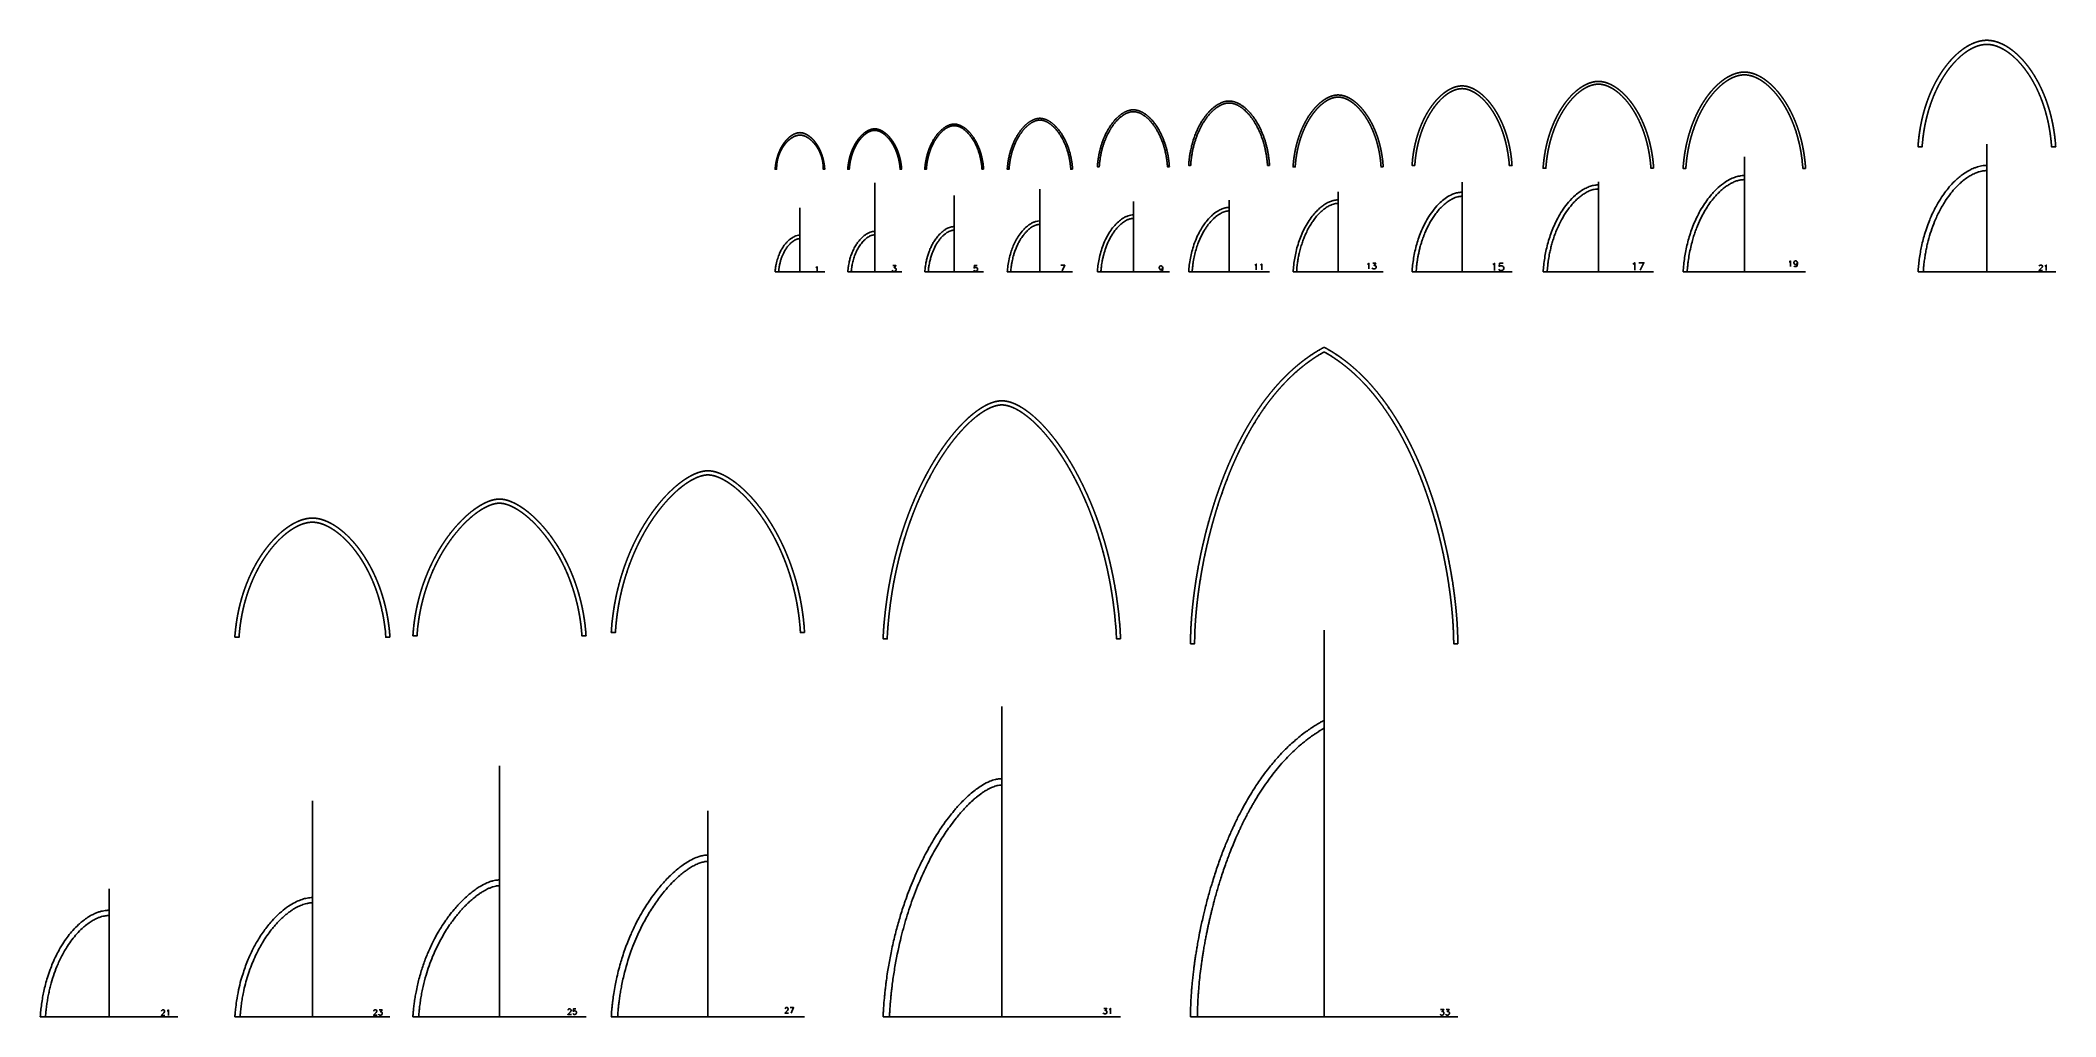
# Model space of a CAD drawing. Extents: x -7325 to -371, y -3238 to 133.
import ezdxf

# ---------------------------------------------------------------- set-up
doc = ezdxf.new("R2010")
doc.units = 0
doc.header["$MEASUREMENT"] = 0
doc.layers.add('NAILERS', color=7, linetype='CONTINUOUS')
doc.layers.add('Odd Arch Numbers', color=3, linetype='CONTINUOUS')

msp = doc.modelspace()

# ---------------------------------------------------------------- linework, layer by layer
at = {"layer": 'NAILERS'}
for points in [[(-370.9, -234.4), (-370.9, -233.7), (-371, -233.1), (-371, -232.4), (-371.1, -231.7), (-371.1, -231.1), (-371.2, -230.4), (-371.2, -229.7), (-371.3, -229), (-371.4, -227.7), (-371.4, -227.2), (-371.4, -226.7), (-371.5, -226.2), (-371.5, -225.7), (-371.6, -225.2), (-371.6, -224.7), (-371.6, -224.2), (-371.7, -223.7), (-371.7, -223.2), (-371.8, -222.7), (-371.8, -222.2), (-371.9, -221.7), (-371.9, -221.2), (-371.9, -220.7), (-372, -220.2), (-372, -219.7), (-372.4, -215.7), (-372.4, -215.3), (-372.5, -214.8), (-372.5, -214.3), (-372.6, -213.8), (-372.6, -213.3), (-372.7, -212.8), (-372.7, -212.3), (-372.8, -211.8), (-372.8, -211.3), (-372.9, -210.8), (-372.9, -210.3), (-373, -209.8), (-373, -209.3), (-373.1, -208.8), (-373.1, -208.3), (-373.2, -207.8), (-373.2, -207.3), (-373.3, -206.8), (-373.3, -206.3), (-373.4, -205.8), (-373.5, -205.3), (-373.5, -204.8), (-373.6, -204.4), (-373.6, -203.9), (-373.7, -203.4), (-373.7, -202.9), (-373.8, -202.4), (-373.9, -201.9), (-373.9, -201.4), (-374, -200.9), (-374, -200.4), (-374.1, -199.9), (-374.4, -197.2), (-374.5, -196.6), (-374.6, -195.9), (-374.7, -195.3), (-374.8, -194.7), (-374.9, -194), (-374.9, -193.4), (-375, -192.8), (-375.1, -192.1), (-375.2, -191.5), (-375.3, -190.8), (-375.4, -190.2), (-375.5, -189.6), (-375.5, -188.9), (-375.6, -188.3), (-375.7, -187.7), (-375.8, -187), (-375.9, -186.4), (-376, -185.8), (-376.1, -185.1), (-376.2, -184.5), (-376.3, -183.9), (-376.4, -183.2), (-376.5, -182.6), (-376.6, -182), (-376.7, -181.3), (-376.8, -180.7), (-376.9, -180), (-377, -179.4), (-377.1, -178.8), (-377.2, -178.1), (-377.3, -177.5), (-377.4, -176.9), (-377.4, -176.7), (-377.5, -176.1), (-377.6, -175.4), (-377.7, -174.8), (-377.8, -174.2), (-377.9, -173.6), (-378, -172.9), (-378.1, -172.3), (-378.2, -171.7), (-378.3, -171.1), (-378.4, -170.5), (-378.5, -169.8), (-378.6, -169.2), (-378.8, -168.6), (-378.9, -168), (-379, -167.4), (-379.1, -166.7), (-379.2, -166.1), (-379.3, -165.5), (-379.4, -164.9), (-379.5, -164.3), (-379.6, -163.6), (-379.8, -163), (-379.9, -162.4), (-380, -161.8), (-380.1, -161.2), (-380.2, -160.6), (-380.3, -159.9), (-380.5, -159.3), (-380.6, -158.7), (-380.7, -158.1), (-380.8, -157.5), (-380.9, -156.8), (-381, -156.7), (-381.1, -156), (-381.2, -155.4), (-381.3, -154.8), (-381.5, -154.2), (-381.6, -153.6), (-381.7, -153), (-381.8, -152.4), (-381.9, -151.8), (-382.1, -151.2), (-382.2, -150.6), (-382.3, -150), (-382.5, -149.4), (-382.6, -148.8), (-382.7, -148.2), (-382.8, -147.6), (-383, -147), (-383.1, -146.4), (-383.2, -145.8), (-383.4, -145.2), (-383.5, -144.6), (-383.6, -144), (-383.7, -143.4), (-383.9, -142.8), (-384, -142.2), (-384.2, -141.6), (-384.3, -141), (-384.4, -140.4), (-384.6, -139.7), (-384.7, -139.1), (-384.8, -138.5), (-385, -137.9), (-385.1, -137.3), (-385.2, -137.2), (-385.3, -136.6), (-385.4, -136), (-385.6, -135.4), (-385.7, -134.8), (-385.9, -134.2), (-386, -133.6), (-386.1, -133), (-386.3, -132.4), (-386.4, -131.9), (-386.6, -131.3), (-386.7, -130.7), (-386.8, -130.1), (-387, -129.5), (-387.1, -128.9), (-387.3, -128.3), (-387.4, -127.7), (-387.6, -127.2), (-387.7, -126.6), (-387.9, -126), (-388, -125.4), (-388.2, -124.8), (-388.3, -124.2), (-388.5, -123.6), (-388.6, -123.1), (-388.8, -122.5), (-388.9, -121.9), (-389.1, -121.3), (-389.2, -120.7), (-389.4, -120.1), (-389.6, -119.6), (-389.7, -119), (-389.9, -118.4), (-389.9, -118.2), (-390.1, -117.6), (-390.2, -117), (-390.4, -116.5), (-390.5, -115.9), (-390.7, -115.3), (-390.9, -114.8), (-391, -114.2), (-391.2, -113.6), (-391.3, -113.1), (-391.5, -112.5), (-391.6, -111.9), (-391.8, -111.3), (-392, -110.8), (-392.1, -110.2), (-392.3, -109.6), (-392.5, -109.1), (-392.6, -108.5), (-392.8, -107.9), (-393, -107.4), (-393.1, -106.8), (-393.3, -106.2), (-393.5, -105.7), (-393.6, -105.1), (-393.8, -104.5), (-394, -104), (-394.1, -103.4), (-394.3, -102.8), (-394.5, -102.2), (-394.6, -101.7), (-394.8, -101.1), (-395, -100.5), (-395.2, -100), (-395.2, -99.8), (-395.4, -99.2), (-395.6, -98.7), (-395.7, -98.1), (-395.9, -97.6), (-396.1, -97), (-396.3, -96.5), (-396.4, -95.9), (-396.6, -95.4), (-396.8, -94.8), (-397, -94.3), (-397.1, -93.7), (-397.3, -93.2), (-397.5, -92.6), (-397.7, -92.1), (-397.8, -91.5), (-398, -90.9), (-398.2, -90.4), (-398.4, -89.8), (-398.6, -89.3), (-398.7, -88.7), (-398.9, -88.2), (-399.1, -87.6), (-399.3, -87.1), (-399.5, -86.5), (-399.7, -86), (-399.8, -85.4), (-400, -84.9), (-400.2, -84.3), (-400.4, -83.8), (-400.6, -83.3), (-400.8, -82.7), (-401, -82.2), (-401.8, -79.9), (-401.9, -79.5), (-402, -79), (-402.2, -78.6), (-402.3, -78.2), (-402.5, -77.8), (-402.6, -77.4), (-402.8, -77), (-402.9, -76.6), (-403, -76.2), (-403.2, -75.8), (-403.3, -75.4), (-403.5, -75), (-403.6, -74.6), (-403.8, -74.2), (-403.9, -73.8), (-404.1, -73.4), (-404.2, -73), (-404.4, -72.6), (-404.5, -72.2), (-404.7, -71.8), (-404.8, -71.4), (-405, -71), (-405.1, -70.6), (-405.3, -70.2), (-405.4, -69.8), (-405.6, -69.4), (-405.7, -69), (-405.9, -68.6), (-406, -68.2), (-406.2, -67.8), (-406.3, -67.4), (-406.5, -67), (-406.5, -66.9), (-406.8, -66.1), (-407.1, -65.3), (-407.4, -64.5), (-407.7, -63.7), (-408, -63), (-408.3, -62.2), (-408.7, -61.4), (-409, -60.6), (-409.3, -59.8), (-409.6, -59.1), (-409.9, -58.3), (-410.2, -57.5), (-410.5, -56.7), (-410.8, -56), (-411.1, -55.2), (-411.5, -54.4), (-411.6, -54), (-411.8, -53.6), (-411.9, -53.2), (-412.1, -52.9), (-412.3, -52.5), (-412.4, -52.1), (-412.6, -51.7), (-412.7, -51.3), (-412.9, -50.9), (-413.1, -50.5), (-413.2, -50.2), (-413.4, -49.8), (-413.5, -49.4), (-413.7, -49), (-413.9, -48.6), (-414, -48.2), (-414.2, -47.8), (-414.4, -47.5), (-414.5, -47.1), (-414.7, -46.7), (-414.9, -46.3), (-415, -45.9), (-415.2, -45.5), (-415.4, -45.2), (-415.5, -44.8), (-415.7, -44.4), (-415.9, -44), (-416, -43.6), (-416.2, -43.2), (-416.4, -42.9), (-416.6, -42.5), (-416.7, -42.1), (-418.5, -38.1), (-418.7, -37.7), (-418.9, -37.4), (-419, -37), (-419.2, -36.6), (-419.4, -36.3), (-419.5, -35.9), (-419.7, -35.5), (-419.9, -35.2), (-420, -34.8), (-420.2, -34.4), (-420.4, -34.1), (-420.5, -33.7), (-420.7, -33.3), (-420.9, -33), (-421.1, -32.6), (-421.2, -32.2), (-421.4, -31.9), (-421.6, -31.5), (-421.7, -31.1), (-421.9, -30.8), (-422.1, -30.4), (-422.3, -30), (-422.4, -29.7), (-422.6, -29.3), (-422.8, -28.9), (-423, -28.6), (-423.1, -28.2), (-423.3, -27.8), (-423.5, -27.5), (-423.7, -27.1), (-423.9, -26.8), (-424, -26.4), (-424.1, -26.3), (-424.5, -25.6), (-424.8, -24.8), (-425.2, -24.1), (-425.5, -23.4), (-425.9, -22.7), (-426.2, -22), (-426.6, -21.3), (-426.9, -20.6), (-427.3, -19.9), (-427.6, -19.2), (-428, -18.5), (-428.4, -17.8), (-428.7, -17.1), (-429.1, -16.4), (-429.4, -15.7), (-429.8, -15), (-429.8, -14.9), (-430, -14.6), (-430.2, -14.2), (-430.4, -13.9), (-430.6, -13.5), (-430.7, -13.2), (-430.9, -12.8), (-431.1, -12.5), (-431.3, -12.2), (-431.5, -11.8), (-431.6, -11.5), (-431.8, -11.1), (-432, -10.8), (-432.2, -10.4), (-432.4, -10.1), (-432.6, -9.7), (-432.8, -9.4), (-432.9, -9.1), (-433.1, -8.7), (-433.3, -8.4), (-433.5, -8), (-433.7, -7.7), (-433.9, -7.4), (-434.1, -7), (-434.3, -6.7), (-434.4, -6.3), (-434.6, -6), (-434.8, -5.6), (-435, -5.3), (-435.2, -5), (-435.4, -4.6), (-435.6, -4.3), (-435.8, -3.9), (-435.9, -3.8), (-436.2, -3.2), (-436.6, -2.5), (-437, -1.8), (-437.4, -1.2), (-437.7, -0.5), (-438.1, 0.1), (-438.5, 0.8), (-438.9, 1.5), (-439.3, 2.1), (-439.6, 2.8), (-440, 3.4), (-440.4, 4.1), (-440.8, 4.8), (-441.2, 5.4), (-441.6, 6.1), (-441.9, 6.7), (-442, 6.8), (-442.2, 7.1), (-442.4, 7.4), (-442.6, 7.8), (-442.7, 8.1), (-442.9, 8.4), (-443.1, 8.7), (-443.3, 9), (-443.5, 9.4), (-443.7, 9.7), (-443.9, 10), (-444.1, 10.3), (-444.3, 10.6), (-444.5, 11), (-444.7, 11.3), (-444.9, 11.6), (-445.1, 11.9), (-445.3, 12.2), (-445.5, 12.6), (-445.7, 12.9), (-445.9, 13.2), (-446.1, 13.5), (-446.3, 13.8), (-446.5, 14.2), (-446.7, 14.5), (-446.9, 14.8), (-447.1, 15.1), (-447.3, 15.4), (-447.5, 15.7), (-447.7, 16.1), (-447.9, 16.4), (-448.1, 16.7), (-448.3, 17), (-448.4, 17.1), (-448.8, 17.7), (-449.2, 18.4), (-449.6, 19), (-450, 19.6), (-450.4, 20.2), (-450.8, 20.8), (-451.2, 21.4), (-451.6, 22), (-452, 22.6), (-452.4, 23.2), (-452.8, 23.9), (-453.2, 24.5), (-453.6, 25.1), (-454, 25.7), (-454.4, 26.3), (-454.8, 26.9), (-454.9, 27), (-455.1, 27.3), (-455.3, 27.6), (-455.5, 27.9), (-455.7, 28.2), (-455.9, 28.5), (-456.1, 28.7), (-456.3, 29), (-456.5, 29.3), (-456.7, 29.6), (-456.9, 29.9), (-457.1, 30.2), (-457.3, 30.5), (-457.5, 30.8), (-457.7, 31.1), (-457.9, 31.4), (-458.1, 31.7), (-458.3, 32), (-458.5, 32.3), (-458.8, 32.6), (-459, 32.9), (-459.2, 33.2), (-459.4, 33.5), (-459.6, 33.8), (-459.8, 34.1), (-460, 34.4), (-460.2, 34.6), (-460.4, 34.9), (-460.6, 35.2), (-460.9, 35.5), (-461.1, 35.8), (-461.3, 36.1), (-461.5, 36.4), (-461.6, 36.5), (-462, 37.1), (-462.4, 37.6), (-462.8, 38.2), (-463.3, 38.8), (-463.7, 39.3), (-464.1, 39.9), (-464.5, 40.5), (-464.9, 41), (-465.4, 41.6), (-465.8, 42.1), (-466.2, 42.7), (-466.6, 43.3), (-467, 43.8), (-467.5, 44.4), (-467.9, 44.9), (-468.3, 45.5), (-468.4, 45.6), (-468.6, 45.8), (-468.8, 46.1), (-469, 46.4), (-469.2, 46.6), (-469.4, 46.9), (-469.6, 47.2), (-469.8, 47.5), (-470.1, 47.7), (-470.3, 48), (-470.5, 48.3), (-470.7, 48.5), (-470.9, 48.8), (-471.1, 49.1), (-471.3, 49.4), (-471.6, 49.6), (-471.8, 49.9), (-472, 50.2), (-472.2, 50.4), (-472.4, 50.7), (-472.6, 51), (-472.9, 51.2), (-473.1, 51.5), (-473.3, 51.8), (-473.5, 52), (-473.7, 52.3), (-474, 52.6), (-474.2, 52.8), (-474.4, 53.1), (-474.6, 53.4), (-474.8, 53.6), (-475.1, 53.9), (-475.3, 54.2), (-475.4, 54.3), (-475.8, 54.8), (-476.2, 55.3), (-476.7, 55.8), (-477.1, 56.3), (-477.5, 56.9), (-478, 57.4), (-478.4, 57.9), (-478.8, 58.4), (-479.3, 58.9), (-479.7, 59.4), (-480.2, 59.9), (-480.6, 60.4), (-481, 60.9), (-481.5, 61.4), (-481.9, 61.9), (-482.4, 62.4), (-482.4, 62.5), (-482.6, 62.8), (-482.8, 63), (-483.1, 63.3), (-483.3, 63.5), (-483.5, 63.7), (-483.7, 64), (-483.9, 64.2), (-484.2, 64.5), (-484.4, 64.7), (-484.6, 65), (-484.8, 65.2), (-485, 65.5), (-485.3, 65.7), (-485.5, 66), (-485.7, 66.2), (-485.9, 66.4), (-486.2, 66.7), (-486.4, 66.9), (-486.6, 67.2), (-486.8, 67.4), (-487.1, 67.7), (-487.3, 67.9), (-487.5, 68.1), (-487.7, 68.4), (-488, 68.6), (-488.2, 68.9), (-488.4, 69.1), (-488.6, 69.3), (-488.9, 69.6), (-489.1, 69.8), (-489.3, 70.1), (-489.5, 70.3), (-489.7, 70.4), (-490.1, 70.9), (-490.5, 71.3), (-491, 71.8), (-491.4, 72.3), (-491.9, 72.7), (-492.3, 73.2), (-492.8, 73.6), (-493.2, 74.1), (-493.7, 74.5), (-494.1, 75), (-494.6, 75.5), (-495, 75.9), (-495.5, 76.4), (-495.9, 76.8), (-496.4, 77.3), (-496.8, 77.7), (-496.9, 77.8), (-497.1, 78), (-497.3, 78.2), (-497.6, 78.4), (-497.8, 78.7), (-498, 78.9), (-498.2, 79.1), (-498.5, 79.3), (-498.7, 79.5), (-498.9, 79.8), (-499.1, 80), (-499.4, 80.2), (-499.6, 80.4), (-499.8, 80.6), (-500.1, 80.8), (-500.3, 81.1), (-500.5, 81.3), (-500.7, 81.5), (-501, 81.7), (-501.2, 81.9), (-501.4, 82.1), (-501.7, 82.4), (-501.9, 82.6), (-502.1, 82.8), (-502.4, 83), (-502.6, 83.2), (-502.8, 83.4), (-503, 83.6), (-503.3, 83.9), (-503.5, 84.1), (-503.7, 84.3), (-504, 84.5), (-504.2, 84.7), (-505.5, 85.9), (-505.8, 86.2), (-506.1, 86.4), (-506.4, 86.7), (-506.7, 87), (-507, 87.2), (-507.4, 87.5), (-507.7, 87.8), (-508, 88.1), (-508.3, 88.3), (-508.6, 88.6), (-508.9, 88.9), (-509.2, 89.1), (-509.5, 89.4), (-509.8, 89.7), (-510.1, 89.9), (-510.4, 90.2), (-510.5, 90.2), (-510.8, 90.5), (-511.1, 90.8), (-511.4, 91), (-511.7, 91.3), (-512, 91.5), (-512.3, 91.8), (-512.6, 92.1), (-512.9, 92.3), (-513.3, 92.6), (-513.6, 92.8), (-513.9, 93.1), (-514.2, 93.3), (-514.5, 93.6), (-514.8, 93.9), (-515.1, 94.1), (-515.4, 94.4), (-515.5, 94.4), (-515.8, 94.7), (-516.1, 94.9), (-516.4, 95.1), (-516.7, 95.4), (-517, 95.6), (-517.3, 95.9), (-517.6, 96.1), (-518, 96.4), (-518.3, 96.6), (-518.6, 96.9), (-518.9, 97.1), (-519.2, 97.4), (-519.5, 97.6), (-519.8, 97.8), (-520.1, 98.1), (-520.5, 98.3), (-520.5, 98.4), (-520.8, 98.6), (-521.1, 98.8), (-521.4, 99.1), (-521.7, 99.3), (-522, 99.5), (-522.4, 99.8), (-522.7, 100), (-523, 100.2), (-523.3, 100.5), (-523.6, 100.7), (-523.9, 100.9), (-524.2, 101.2), (-524.5, 101.4), (-524.9, 101.6), (-525.2, 101.9), (-525.5, 102.1), (-525.5, 102.1), (-525.8, 102.3), (-526.2, 102.6), (-526.5, 102.8), (-526.8, 103), (-527.1, 103.2), (-527.4, 103.5), (-527.7, 103.7), (-528, 103.9), (-528.3, 104.1), (-528.7, 104.3), (-529, 104.6), (-529.3, 104.8), (-529.6, 105), (-529.9, 105.2), (-530.2, 105.4), (-530.5, 105.6), (-530.6, 105.7), (-530.9, 105.9), (-531.2, 106.1), (-531.5, 106.3), (-531.8, 106.5), (-532.2, 106.7), (-532.5, 106.9), (-532.8, 107.1), (-533.1, 107.3), (-533.4, 107.6), (-533.7, 107.8), (-534, 108), (-534.4, 108.2), (-534.7, 108.4), (-535, 108.6), (-535.3, 108.8), (-535.6, 109), (-535.7, 109), (-536, 109.2), (-536.3, 109.4), (-536.6, 109.6), (-536.9, 109.8), (-537.2, 110), (-537.5, 110.2), (-537.9, 110.4), (-538.2, 110.6), (-538.5, 110.8), (-538.8, 111), (-539.1, 111.2), (-539.4, 111.4), (-539.7, 111.6), (-540.1, 111.7), (-540.4, 111.9), (-540.7, 112.1), (-540.7, 112.1), (-541.1, 112.3), (-541.4, 112.5), (-541.7, 112.7), (-542, 112.9), (-542.3, 113.1), (-542.6, 113.3), (-542.9, 113.4), (-543.2, 113.6), (-543.6, 113.8), (-543.9, 114), (-544.2, 114.2), (-544.5, 114.3), (-544.8, 114.5), (-545.1, 114.7), (-545.5, 114.9), (-545.8, 115), (-545.8, 115.1), (-546.1, 115.2), (-546.4, 115.4), (-546.8, 115.6), (-547.1, 115.8), (-547.4, 115.9), (-547.7, 116.1), (-548, 116.3), (-548.3, 116.4), (-548.6, 116.6), (-549, 116.8), (-549.3, 116.9), (-549.6, 117.1), (-549.9, 117.3), (-550.2, 117.4), (-550.5, 117.6), (-550.9, 117.8), (-550.9, 117.8), (-551.2, 117.9), (-551.5, 118.1), (-551.9, 118.3), (-552.2, 118.4), (-552.5, 118.6), (-552.8, 118.7), (-553.1, 118.9), (-553.4, 119), (-553.7, 119.2), (-554.1, 119.4), (-554.4, 119.5), (-554.7, 119.7), (-555, 119.8), (-555.3, 120), (-555.6, 120.1), (-556, 120.3), (-556, 120.3), (-556.3, 120.4), (-556.6, 120.6), (-556.9, 120.7), (-557.2, 120.9), (-557.6, 121), (-557.9, 121.1), (-558.2, 121.3), (-558.5, 121.4), (-558.8, 121.6), (-559.1, 121.7), (-559.5, 121.9), (-559.8, 122), (-560.1, 122.1), (-560.4, 122.3), (-560.7, 122.4), (-561, 122.5), (-561.1, 122.6), (-561.4, 122.7), (-561.7, 122.8), (-562, 123), (-562.3, 123.1), (-562.6, 123.2), (-563, 123.3), (-563.3, 123.5), (-563.6, 123.6), (-563.9, 123.7), (-564.2, 123.9), (-564.5, 124), (-564.8, 124.1), (-565.2, 124.2), (-565.5, 124.4), (-565.8, 124.5), (-566.1, 124.6), (-566.2, 124.6), (-566.5, 124.7), (-566.8, 124.9), (-567.1, 125), (-567.4, 125.1), (-567.7, 125.2), (-568, 125.3), (-568.3, 125.4), (-568.7, 125.6), (-569, 125.7), (-569.3, 125.8), (-569.6, 125.9), (-569.9, 126), (-570.2, 126.1), (-570.5, 126.2), (-570.9, 126.3), (-571.2, 126.4), (-571.2, 126.5), (-571.5, 126.6), (-571.8, 126.7), (-572.1, 126.8), (-572.5, 126.9), (-572.8, 127), (-573.1, 127.1), (-573.4, 127.2), (-573.7, 127.3), (-574, 127.4), (-574.3, 127.5), (-574.6, 127.6), (-575, 127.7), (-575.3, 127.8), (-575.6, 127.9), (-575.9, 128), (-576.2, 128.1), (-576.3, 128.1), (-576.6, 128.2), (-576.9, 128.3), (-577.2, 128.3), (-577.5, 128.4), (-577.8, 128.5), (-578.1, 128.6), (-578.4, 128.7), (-578.7, 128.8), (-579.1, 128.9), (-579.4, 129), (-579.7, 129), (-580, 129.1), (-580.3, 129.2), (-580.6, 129.3), (-580.9, 129.4), (-581.2, 129.5), (-581.3, 129.5), (-581.6, 129.5), (-581.9, 129.6), (-582.2, 129.7), (-582.5, 129.8), (-582.8, 129.8), (-583.1, 129.9), (-583.5, 130), (-583.8, 130.1), (-584.1, 130.1), (-584.4, 130.2), (-584.7, 130.3), (-585, 130.4), (-585.3, 130.4), (-585.6, 130.5), (-585.9, 130.6), (-586.3, 130.6), (-586.3, 130.6), (-586.6, 130.7), (-586.9, 130.8), (-587.2, 130.8), (-587.5, 130.9), (-587.8, 130.9), (-588.1, 131), (-588.4, 131.1), (-588.8, 131.1), (-589.1, 131.2), (-589.4, 131.2), (-589.7, 131.3), (-590, 131.3), (-590.3, 131.4), (-590.6, 131.5), (-590.9, 131.5), (-591.2, 131.6), (-591.3, 131.6), (-591.6, 131.6), (-591.9, 131.7), (-592.2, 131.7), (-592.5, 131.8), (-592.8, 131.8), (-593.1, 131.9), (-593.4, 131.9), (-593.7, 131.9), (-594, 132), (-594.3, 132), (-594.6, 132.1), (-595, 132.1), (-595.3, 132.2), (-595.6, 132.2), (-595.9, 132.2), (-596.2, 132.3), (-596.2, 132.3), (-596.5, 132.3), (-596.8, 132.3), (-597.1, 132.4), (-597.4, 132.4), (-597.7, 132.4), (-598, 132.5), (-598.4, 132.5), (-598.7, 132.5), (-599, 132.6), (-599.3, 132.6), (-599.6, 132.6), (-599.9, 132.6), (-600.2, 132.7), (-600.5, 132.7), (-600.8, 132.7), (-601.1, 132.7), (-601.1, 132.7), (-601.4, 132.8), (-601.7, 132.8), (-602, 132.8), (-602.3, 132.8), (-602.6, 132.8), (-602.9, 132.9), (-603.3, 132.9), (-603.6, 132.9), (-603.9, 132.9), (-604.2, 132.9), (-604.5, 132.9), (-604.8, 132.9), (-605.1, 132.9), (-605.4, 133), (-605.7, 133), (-606, 133), (-606.3, 133), (-606.6, 133), (-606.9, 133), (-607.2, 133), (-607.5, 133), (-607.8, 133), (-608.1, 133), (-608.4, 133), (-608.7, 133), (-609, 133), (-609.3, 133), (-609.6, 133), (-609.9, 133), (-610.3, 133), (-610.6, 133), (-610.9, 133), (-611.2, 133), (-611.5, 133), (-611.8, 132.9), (-612.1, 132.9), (-612.4, 132.9), (-612.7, 132.9), (-613, 132.9), (-613.3, 132.9), (-613.6, 132.9), (-613.9, 132.9), (-614.2, 132.8), (-614.5, 132.8), (-614.8, 132.8), (-615.1, 132.8), (-615.4, 132.8), (-615.7, 132.7), (-615.7, 132.7), (-616.1, 132.7), (-616.4, 132.7), (-616.7, 132.7), (-617, 132.6), (-617.3, 132.6), (-617.6, 132.6), (-617.9, 132.6), (-618.2, 132.5), (-618.5, 132.5), (-618.8, 132.5), (-619.1, 132.4), (-619.4, 132.4), (-619.7, 132.4), (-620, 132.3), (-620.3, 132.3), (-620.6, 132.3), (-620.7, 132.3), (-621, 132.2), (-621.3, 132.2), (-621.6, 132.2), (-621.9, 132.1), (-622.2, 132.1), (-622.5, 132), (-622.8, 132), (-623.1, 131.9), (-623.4, 131.9), (-623.7, 131.9), (-624, 131.8), (-624.4, 131.8), (-624.7, 131.7), (-625, 131.7), (-625.3, 131.6), (-625.6, 131.6), (-625.6, 131.6), (-625.9, 131.5), (-626.2, 131.5), (-626.5, 131.4), (-626.9, 131.3), (-627.2, 131.3), (-627.5, 131.2), (-627.8, 131.2), (-628.1, 131.1), (-628.4, 131.1), (-628.7, 131), (-629, 130.9), (-629.3, 130.9), (-629.6, 130.8), (-629.9, 130.8), (-630.2, 130.7), (-630.6, 130.6), (-630.6, 130.6), (-630.9, 130.6), (-631.2, 130.5), (-631.5, 130.4), (-631.8, 130.4), (-632.2, 130.3), (-632.5, 130.2), (-632.8, 130.1), (-633.1, 130.1), (-633.4, 130), (-633.7, 129.9), (-634, 129.8), (-634.3, 129.8), (-634.6, 129.7), (-634.9, 129.6), (-635.3, 129.5), (-635.6, 129.5), (-635.6, 129.5), (-635.9, 129.4), (-636.2, 129.3), (-636.5, 129.2), (-636.9, 129.1), (-637.2, 129), (-637.5, 129), (-637.8, 128.9), (-638.1, 128.8), (-638.4, 128.7), (-638.7, 128.6), (-639, 128.5), (-639.3, 128.4), (-639.7, 128.3), (-640, 128.3), (-640.3, 128.2), (-640.6, 128.1), (-640.6, 128.1), (-640.9, 128), (-641.3, 127.9), (-641.6, 127.8), (-641.9, 127.7), (-642.2, 127.6), (-642.5, 127.5), (-642.8, 127.4), (-643.1, 127.3), (-643.5, 127.2), (-643.8, 127.1), (-644.1, 127), (-644.4, 126.9), (-644.7, 126.8), (-645, 126.7), (-645.3, 126.6), (-645.6, 126.5), (-645.7, 126.4), (-646, 126.3), (-646.3, 126.2), (-646.6, 126.1), (-646.9, 126), (-647.2, 125.9), (-647.6, 125.8), (-647.9, 125.7), (-648.2, 125.6), (-648.5, 125.4), (-648.8, 125.3), (-649.1, 125.2), (-649.4, 125.1), (-649.8, 125), (-650.1, 124.9), (-650.4, 124.7), (-650.7, 124.6), (-650.7, 124.6), (-651.1, 124.5), (-651.4, 124.4), (-651.7, 124.2), (-652, 124.1), (-652.3, 124), (-652.6, 123.9), (-652.9, 123.7), (-653.3, 123.6), (-653.6, 123.5), (-653.9, 123.3), (-654.2, 123.2), (-654.5, 123.1), (-654.8, 123), (-655.1, 122.8), (-655.5, 122.7), (-655.8, 122.6), (-655.8, 122.5), (-656.1, 122.4), (-656.4, 122.3), (-656.8, 122.1), (-657.1, 122), (-657.4, 121.9), (-657.7, 121.7), (-658, 121.6), (-658.3, 121.4), (-658.7, 121.3), (-659, 121.1), (-659.3, 121), (-659.6, 120.9), (-659.9, 120.7), (-660.2, 120.6), (-660.5, 120.4), (-660.8, 120.3), (-660.9, 120.3), (-661.2, 120.1), (-661.5, 120), (-661.8, 119.8), (-662.2, 119.7), (-662.5, 119.5), (-662.8, 119.4), (-663.1, 119.2), (-663.4, 119), (-663.7, 118.9), (-664.1, 118.7), (-664.4, 118.6), (-664.7, 118.4), (-665, 118.3), (-665.3, 118.1), (-665.6, 117.9), (-665.9, 117.8), (-666, 117.8), (-666.3, 117.6), (-666.6, 117.4), (-666.9, 117.3), (-667.2, 117.1), (-667.6, 116.9), (-667.9, 116.8), (-668.2, 116.6), (-668.5, 116.4), (-668.8, 116.3), (-669.1, 116.1), (-669.5, 115.9), (-669.8, 115.8), (-670.1, 115.6), (-670.4, 115.4), (-670.7, 115.2), (-671, 115.1), (-671.1, 115), (-671.4, 114.9), (-671.7, 114.7), (-672, 114.5), (-672.3, 114.3), (-672.7, 114.2), (-673, 114), (-673.3, 113.8), (-673.6, 113.6), (-673.9, 113.4), (-674.2, 113.3), (-674.5, 113.1), (-674.9, 112.9), (-675.2, 112.7), (-675.5, 112.5), (-675.8, 112.3), (-676.1, 112.1), (-676.2, 112.1), (-676.5, 111.9), (-676.8, 111.7), (-677.1, 111.6), (-677.4, 111.4), (-677.7, 111.2), (-678.1, 111), (-678.4, 110.8), (-678.7, 110.6), (-679, 110.4), (-679.3, 110.2), (-679.6, 110), (-679.9, 109.8), (-680.2, 109.6), (-680.6, 109.4), (-680.9, 109.2), (-681.2, 109), (-681.2, 109), (-681.5, 108.8), (-681.9, 108.6), (-682.2, 108.4), (-682.5, 108.2), (-682.8, 108), (-683.1, 107.8), (-683.4, 107.6), (-683.8, 107.3), (-684.1, 107.1), (-684.4, 106.9), (-684.7, 106.7), (-685, 106.5), (-685.3, 106.3), (-685.6, 106.1), (-685.9, 105.9), (-686.3, 105.7), (-686.3, 105.6), (-686.6, 105.4), (-686.9, 105.2), (-687.2, 105), (-687.6, 104.8), (-687.9, 104.6), (-688.2, 104.3), (-688.5, 104.1), (-688.8, 103.9), (-689.1, 103.7), (-689.4, 103.5), (-689.8, 103.2), (-690.1, 103), (-690.4, 102.8), (-690.7, 102.6), (-691, 102.3), (-691.3, 102.1), (-691.4, 102.1), (-691.7, 101.9), (-692, 101.6), (-692.3, 101.4), (-692.6, 101.2), (-692.9, 100.9), (-693.2, 100.7), (-693.6, 100.5), (-693.9, 100.2), (-694.2, 100), (-694.5, 99.8), (-694.8, 99.5), (-695.1, 99.3), (-695.4, 99.1), (-695.7, 98.8), (-696, 98.6), (-696.3, 98.4), (-696.4, 98.3), (-696.7, 98.1), (-697, 97.8), (-697.3, 97.6), (-697.6, 97.4), (-698, 97.1), (-698.3, 96.9), (-698.6, 96.6), (-698.9, 96.4), (-699.2, 96.1), (-699.5, 95.9), (-699.8, 95.6), (-700.1, 95.4), (-700.4, 95.1), (-700.8, 94.9), (-701.1, 94.7), (-701.4, 94.4), (-701.4, 94.4), (-701.7, 94.1), (-702, 93.9), (-702.3, 93.6), (-702.7, 93.3), (-703, 93.1), (-703.3, 92.8), (-703.6, 92.6), (-703.9, 92.3), (-704.2, 92.1), (-704.5, 91.8), (-704.8, 91.5), (-705.1, 91.3), (-705.4, 91), (-705.7, 90.8), (-706.1, 90.5), (-706.4, 90.2), (-706.4, 90.2), (-706.7, 89.9), (-707, 89.7), (-707.3, 89.4), (-707.6, 89.1), (-708, 88.9), (-708.3, 88.6), (-708.6, 88.3), (-708.9, 88.1), (-709.2, 87.8), (-709.5, 87.5), (-709.8, 87.2), (-710.1, 87), (-710.4, 86.7), (-710.7, 86.4), (-711, 86.2), (-711.3, 85.9), (-712.6, 84.7), (-712.9, 84.5), (-713.1, 84.3), (-713.3, 84.1), (-713.6, 83.9), (-713.8, 83.6), (-714, 83.4), (-714.3, 83.2), (-714.5, 83), (-714.7, 82.8), (-715, 82.6), (-715.2, 82.4), (-715.4, 82.1), (-715.6, 81.9), (-715.9, 81.7), (-716.1, 81.5), (-716.3, 81.3), (-716.6, 81.1), (-716.8, 80.8), (-717, 80.6), (-717.2, 80.4), (-717.5, 80.2), (-717.7, 80), (-717.9, 79.8), (-718.2, 79.5), (-718.4, 79.3), (-718.6, 79.1), (-718.8, 78.9), (-719.1, 78.7), (-719.3, 78.4), (-719.5, 78.2), (-719.7, 78), (-720, 77.8), (-720, 77.7), (-720.5, 77.3), (-720.9, 76.8), (-721.4, 76.4), (-721.8, 75.9), (-722.3, 75.5), (-722.7, 75), (-723.2, 74.5), (-723.6, 74.1), (-724.1, 73.6), (-724.5, 73.2), (-725, 72.7), (-725.4, 72.3), (-725.9, 71.8), (-726.3, 71.3), (-726.7, 70.9), (-727.2, 70.4), (-727.3, 70.3), (-727.5, 70.1), (-727.8, 69.8), (-728, 69.6), (-728.2, 69.3), (-728.4, 69.1), (-728.7, 68.9), (-728.9, 68.6), (-729.1, 68.4), (-729.3, 68.1), (-729.6, 67.9), (-729.8, 67.7), (-730, 67.4), (-730.2, 67.2), (-730.5, 66.9), (-730.7, 66.7), (-730.9, 66.4), (-731.1, 66.2), (-731.4, 66), (-731.6, 65.7), (-731.8, 65.5), (-732, 65.2), (-732.2, 65), (-732.5, 64.7), (-732.7, 64.5), (-732.9, 64.2), (-733.1, 64), (-733.3, 63.7), (-733.6, 63.5), (-733.8, 63.3), (-734, 63), (-734.2, 62.8), (-734.4, 62.5), (-735.7, 61.1), (-736, 60.7), (-736.3, 60.4), (-736.6, 60), (-736.9, 59.7), (-737.2, 59.4), (-737.5, 59), (-737.8, 58.7), (-738.1, 58.3), (-738.4, 58), (-738.6, 57.7), (-738.9, 57.3), (-739.2, 57), (-739.5, 56.6), (-739.8, 56.3), (-740.1, 55.9), (-740.4, 55.6), (-740.7, 55.2), (-741, 54.9), (-741.3, 54.5), (-741.5, 54.2), (-741.8, 53.9), (-742.1, 53.5), (-742.4, 53.2), (-742.7, 52.8), (-743, 52.5), (-743.3, 52.1), (-743.5, 51.8), (-743.8, 51.4), (-744.1, 51.1), (-744.4, 50.7), (-744.7, 50.4), (-745, 50), (-745.1, 49.8), (-745.4, 49.5), (-745.7, 49.1), (-746, 48.8), (-746.2, 48.4), (-746.5, 48), (-746.8, 47.7), (-747.1, 47.3), (-747.4, 46.9), (-747.7, 46.6), (-748, 46.2), (-748.2, 45.8), (-748.5, 45.5), (-748.8, 45.1), (-749.1, 44.7), (-749.4, 44.4), (-749.7, 44), (-749.9, 43.6), (-750.2, 43.3), (-750.5, 42.9), (-750.8, 42.5), (-751.1, 42.2), (-751.4, 41.8), (-751.6, 41.4), (-751.9, 41), (-752.2, 40.7), (-752.5, 40.3), (-752.7, 39.9), (-753, 39.6), (-753.3, 39.2), (-753.6, 38.8), (-753.8, 38.4), (-754.1, 38.1), (-754.2, 37.9), (-754.5, 37.5), (-754.8, 37.1), (-755.1, 36.7), (-755.4, 36.4), (-755.7, 36), (-755.9, 35.6), (-756.2, 35.2), (-756.5, 34.8), (-756.8, 34.4), (-757, 34), (-757.3, 33.6), (-757.6, 33.3), (-757.9, 32.9), (-758.2, 32.5), (-758.4, 32.1), (-758.7, 31.7), (-759, 31.3), (-759.3, 30.9), (-759.5, 30.5), (-759.8, 30.1), (-760.1, 29.7), (-760.3, 29.3), (-760.6, 29), (-760.9, 28.6), (-761.2, 28.2), (-761.4, 27.8), (-761.7, 27.4), (-762, 27), (-762.2, 26.6), (-762.5, 26.2), (-762.8, 25.8), (-763, 25.4), (-763.2, 25.2), (-763.4, 24.8), (-763.7, 24.4), (-764, 24), (-764.2, 23.6), (-764.5, 23.2), (-764.8, 22.8), (-765.1, 22.4), (-765.3, 22), (-765.6, 21.6), (-765.9, 21.1), (-766.1, 20.7), (-766.4, 20.3), (-766.7, 19.9), (-766.9, 19.5), (-767.2, 19.1), (-767.5, 18.7), (-767.7, 18.3), (-768, 17.9), (-768.3, 17.4), (-768.5, 17), (-768.8, 16.6), (-769.1, 16.2), (-769.3, 15.8), (-769.6, 15.4), (-769.8, 15), (-770.1, 14.5), (-770.4, 14.1), (-770.6, 13.7), (-770.9, 13.3), (-771.1, 12.9), (-771.4, 12.5), (-771.7, 12), (-771.8, 11.9), (-772, 11.4), (-772.3, 11), (-772.6, 10.6), (-772.8, 10.2), (-773.1, 9.7), (-773.3, 9.3), (-773.6, 8.9), (-773.9, 8.4), (-774.1, 8), (-774.4, 7.6), (-774.6, 7.1), (-774.9, 6.7), (-775.2, 6.3), (-775.4, 5.8), (-775.7, 5.4), (-775.9, 5), (-776.2, 4.5), (-776.4, 4.1), (-776.7, 3.7), (-777, 3.2), (-777.2, 2.8), (-777.5, 2.4), (-777.7, 1.9), (-778, 1.5), (-778.2, 1.1), (-778.5, 0.6), (-778.7, 0.2), (-779, -0.3), (-779.2, -0.7), (-779.5, -1.1), (-779.7, -1.6), (-780, -2), (-780.1, -2.2), (-780.3, -2.6), (-780.6, -3.1), (-780.8, -3.5), (-781.1, -4), (-781.3, -4.4), (-781.6, -4.9), (-781.8, -5.3), (-782.1, -5.8), (-782.3, -6.2), (-782.6, -6.7), (-782.8, -7.1), (-783.1, -7.6), (-783.3, -8.1), (-783.6, -8.5), (-783.8, -9), (-784.1, -9.4), (-784.3, -9.9), (-784.6, -10.3), (-784.8, -10.8), (-785.1, -11.2), (-785.3, -11.7), (-785.5, -12.1), (-785.8, -12.6), (-786, -13.1), (-786.3, -13.5), (-786.5, -14), (-786.7, -14.4), (-787, -14.9), (-787.2, -15.3), (-787.5, -15.8), (-787.7, -16.3), (-787.9, -16.7), (-788, -16.9), (-788.3, -17.4), (-788.5, -17.8), (-788.8, -18.3), (-789, -18.8), (-789.2, -19.3), (-789.5, -19.7), (-789.7, -20.2), (-790, -20.7), (-790.2, -21.1), (-790.4, -21.6), (-790.7, -22.1), (-790.9, -22.6), (-791.2, -23), (-791.4, -23.5), (-791.6, -24), (-791.9, -24.5), (-792.1, -24.9), (-792.3, -25.4), (-792.6, -25.9), (-792.8, -26.4), (-793, -26.8), (-793.3, -27.3), (-793.5, -27.8), (-793.7, -28.3), (-793.9, -28.7), (-794.2, -29.2), (-794.4, -29.7), (-794.6, -30.2), (-794.9, -30.7), (-795.1, -31.1), (-795.3, -31.6), (-795.5, -32.1), (-795.6, -32.3), (-795.9, -32.8), (-796.1, -33.3), (-796.3, -33.7), (-796.5, -34.2), (-796.8, -34.7), (-797, -35.2), (-797.2, -35.7), (-797.5, -36.2), (-797.7, -36.7), (-797.9, -37.2), (-798.1, -37.7), (-798.4, -38.2), (-798.6, -38.7), (-798.8, -39.2), (-799, -39.7), (-799.3, -40.2), (-799.5, -40.7), (-799.7, -41.1), (-799.9, -41.6), (-800.1, -42.1), (-800.4, -42.6), (-800.6, -43.1), (-800.8, -43.6), (-801, -44.1), (-801.2, -44.6), (-801.4, -45.1), (-801.7, -45.6), (-801.9, -46.1), (-802.1, -46.6), (-802.3, -47.1), (-802.5, -47.6), (-802.7, -48.1), (-802.8, -48.3), (-803, -48.8), (-803.2, -49.3), (-803.5, -49.8), (-803.7, -50.3), (-803.9, -50.8), (-804.1, -51.4), (-804.3, -51.9), (-804.5, -52.4), (-804.8, -52.9), (-805, -53.4), (-805.2, -53.9), (-805.4, -54.4), (-805.6, -54.9), (-805.8, -55.5), (-806, -56), (-806.2, -56.5), (-806.4, -57), (-806.6, -57.5), (-806.9, -58), (-807.1, -58.5), (-807.3, -59.1), (-807.5, -59.6), (-807.7, -60.1), (-807.9, -60.6), (-808.1, -61.1), (-808.3, -61.6), (-808.5, -62.1), (-808.7, -62.7), (-808.9, -63.2), (-809.1, -63.7), (-809.3, -64.2), (-809.5, -64.7), (-809.6, -64.9), (-809.8, -65.4), (-810, -66), (-810.2, -66.5), (-810.4, -67), (-810.6, -67.6), (-810.8, -68.1), (-811, -68.6), (-811.2, -69.2), (-811.4, -69.7), (-811.6, -70.2), (-811.8, -70.8), (-812, -71.3), (-812.2, -71.8), (-812.4, -72.3), (-812.6, -72.9), (-812.8, -73.4), (-813, -73.9), (-813.2, -74.5), (-813.3, -75), (-813.5, -75.5), (-813.7, -76.1), (-813.9, -76.6), (-814.1, -77.2), (-814.3, -77.7), (-814.5, -78.2), (-814.7, -78.8), (-814.9, -79.3), (-815.1, -79.8), (-815.2, -80.4), (-815.4, -80.9), (-815.6, -81.4), (-815.8, -82), (-815.9, -82.2), (-816.1, -82.7), (-816.3, -83.3), (-816.4, -83.8), (-816.6, -84.3), (-816.8, -84.9), (-817, -85.4), (-817.2, -86), (-817.4, -86.5), (-817.6, -87.1), (-817.7, -87.6), (-817.9, -88.2), (-818.1, -88.7), (-818.3, -89.3), (-818.5, -89.8), (-818.6, -90.4), (-818.8, -90.9), (-819, -91.5), (-819.2, -92.1), (-819.4, -92.6), (-819.5, -93.2), (-819.7, -93.7), (-819.9, -94.3), (-820.1, -94.8), (-820.2, -95.4), (-820.4, -95.9), (-820.6, -96.5), (-820.8, -97), (-820.9, -97.6), (-821.1, -98.1), (-821.3, -98.7), (-821.5, -99.2), (-821.6, -99.8), (-821.7, -100), (-821.9, -100.5), (-822, -101.1), (-822.2, -101.7), (-822.4, -102.2), (-822.5, -102.8), (-822.7, -103.4), (-822.9, -104), (-823.1, -104.5), (-823.2, -105.1), (-823.4, -105.7), (-823.6, -106.2), (-823.7, -106.8), (-823.9, -107.4), (-824.1, -107.9), (-824.2, -108.5), (-824.4, -109.1), (-824.6, -109.6), (-824.7, -110.2), (-824.9, -110.8), (-825, -111.3), (-825.2, -111.9), (-825.4, -112.5), (-825.5, -113.1), (-825.7, -113.6), (-825.8, -114.2), (-826, -114.8), (-826.2, -115.3), (-826.3, -115.9), (-826.5, -116.5), (-826.6, -117), (-826.8, -117.6), (-826.9, -118.2), (-827, -118.4), (-827.1, -119), (-827.3, -119.6), (-827.5, -120.1), (-827.6, -120.7), (-827.8, -121.3), (-827.9, -121.9), (-828.1, -122.5), (-828.2, -123.1), (-828.4, -123.6), (-828.5, -124.2), (-828.7, -124.8), (-828.8, -125.4), (-829, -126), (-829.1, -126.6), (-829.3, -127.2), (-829.4, -127.7), (-829.6, -128.3), (-829.7, -128.9), (-829.9, -129.5), (-830, -130.1), (-830.1, -130.7), (-830.3, -131.3), (-830.4, -131.9), (-830.6, -132.4), (-830.7, -133), (-830.9, -133.6), (-831, -134.2), (-831.1, -134.8), (-831.3, -135.4), (-831.4, -136), (-831.6, -136.6), (-831.7, -137.2), (-831.7, -137.3), (-831.9, -137.9), (-832, -138.5), (-832.1, -139.1), (-832.3, -139.7), (-832.4, -140.4), (-832.6, -141), (-832.7, -141.6), (-832.8, -142.2), (-833, -142.8), (-833.1, -143.4), (-833.2, -144), (-833.4, -144.6), (-833.5, -145.2), (-833.6, -145.8), (-833.8, -146.4), (-833.9, -147), (-834, -147.6), (-834.1, -148.2), (-834.3, -148.8), (-834.4, -149.4), (-834.5, -150), (-834.6, -150.6), (-834.8, -151.2), (-834.9, -151.8), (-835, -152.4), (-835.1, -153), (-835.3, -153.6), (-835.4, -154.2), (-835.5, -154.8), (-835.6, -155.4), (-835.8, -156), (-835.9, -156.7), (-835.9, -156.8), (-836, -157.5), (-836.2, -158.1), (-836.3, -158.7), (-836.4, -159.3), (-836.5, -159.9), (-836.6, -160.6), (-836.7, -161.2), (-836.9, -161.8), (-837, -162.4), (-837.1, -163), (-837.2, -163.6), (-837.3, -164.3), (-837.4, -164.9), (-837.5, -165.5), (-837.7, -166.1), (-837.8, -166.7), (-837.9, -167.4), (-838, -168), (-838.1, -168.6), (-838.2, -169.2), (-838.3, -169.8), (-838.4, -170.5), (-838.5, -171.1), (-838.6, -171.7), (-838.7, -172.3), (-838.8, -172.9), (-838.9, -173.6), (-839, -174.2), (-839.1, -174.8), (-839.2, -175.4), (-839.4, -176.1), (-839.5, -176.7), (-839.5, -176.9), (-839.6, -177.5), (-839.7, -178.1), (-839.8, -178.8), (-839.9, -179.4), (-840, -180), (-840.1, -180.7), (-840.2, -181.3), (-840.3, -182), (-840.4, -182.6), (-840.5, -183.2), (-840.6, -183.9), (-840.7, -184.5), (-840.8, -185.1), (-840.8, -185.8), (-840.9, -186.4), (-841, -187), (-841.1, -187.7), (-841.2, -188.3), (-841.3, -188.9), (-841.4, -189.6), (-841.5, -190.2), (-841.6, -190.8), (-841.6, -191.5), (-841.7, -192.1), (-841.8, -192.8), (-841.9, -193.4), (-842, -194), (-842.1, -194.7), (-842.2, -195.3), (-842.2, -195.9), (-842.3, -196.6), (-842.4, -197.2), (-842.7, -199.9), (-842.8, -200.4), (-842.9, -200.9), (-842.9, -201.4), (-843, -201.9), (-843, -202.4), (-843.1, -202.9), (-843.2, -203.4), (-843.2, -203.9), (-843.3, -204.4), (-843.3, -204.8), (-843.4, -205.3), (-843.4, -205.8), (-843.5, -206.3), (-843.6, -206.8), (-843.6, -207.3), (-843.7, -207.8), (-843.7, -208.3), (-843.8, -208.8), (-843.8, -209.3), (-843.9, -209.8), (-843.9, -210.3), (-844, -210.8), (-844, -211.3), (-844.1, -211.8), (-844.1, -212.3), (-844.2, -212.8), (-844.2, -213.3), (-844.3, -213.8), (-844.3, -214.3), (-844.4, -214.8), (-844.4, -215.3), (-844.5, -215.7), (-844.8, -219.7), (-844.9, -220.2), (-844.9, -220.7), (-845, -221.2), (-845, -221.7), (-845, -222.2), (-845.1, -222.7), (-845.1, -223.2), (-845.2, -223.7), (-845.2, -224.2), (-845.2, -224.7), (-845.3, -225.2), (-845.3, -225.7), (-845.4, -226.2), (-845.4, -226.7), (-845.4, -227.2), (-845.5, -227.7), (-845.6, -229), (-845.6, -229.7), (-845.7, -230.4), (-845.7, -231.1), (-845.8, -231.7), (-845.8, -232.4), (-845.9, -233.1), (-845.9, -233.7), (-846, -234.4), (-831.7, -234.9), (-831.7, -234), (-831.6, -233.2), (-831.6, -232.4), (-831.5, -231.5), (-831.2, -228), (-831.2, -227.4), (-831.2, -226.7), (-831.1, -226.1), (-831.1, -225.4), (-831, -224.8), (-830.9, -224.1), (-830.9, -223.5), (-830.8, -222.8), (-830.8, -222.2), (-830.7, -221.5), (-830.7, -220.9), (-830.6, -220.2), (-830.5, -219.6), (-830.5, -219), (-830.4, -218.3), (-830.4, -217.7), (-829.7, -211.3), (-829.7, -210.7), (-829.6, -210.2), (-829.5, -209.7), (-829.5, -209.1), (-829.4, -208.6), (-829.4, -208.1), (-829.3, -207.5), (-829.3, -207), (-829.2, -206.5), (-829.1, -205.9), (-829.1, -205.4), (-829, -204.8), (-829, -204.3), (-828.9, -203.8), (-828.8, -203.2), (-828.8, -202.7), (-828.7, -202.2), (-828.6, -201.6), (-828.6, -201.1), (-828.5, -200.6), (-828.4, -200), (-828.4, -199.5), (-828.3, -199), (-828.2, -198.4), (-828.2, -197.9), (-828.1, -197.4), (-828, -196.8), (-827.9, -196.3), (-827.9, -195.8), (-827.8, -195.2), (-827.7, -194.7), (-827.7, -194.2), (-827.6, -194.1), (-827.6, -193.5), (-827.5, -193), (-827.4, -192.5), (-827.3, -192), (-827.3, -191.4), (-827.2, -190.9), (-827.1, -190.4), (-827, -189.9), (-827, -189.3), (-826.9, -188.8), (-826.8, -188.3), (-826.7, -187.7), (-826.7, -187.2), (-826.6, -186.7), (-826.5, -186.2), (-826.4, -185.6), (-826.3, -185.1), (-826.3, -184.6), (-826.2, -184), (-826.1, -183.5), (-826, -183), (-825.9, -182.5), (-825.9, -181.9), (-825.8, -181.4), (-825.7, -180.9), (-825.6, -180.4), (-825.5, -179.8), (-825.4, -179.3), (-825.4, -178.8), (-825.3, -178.2), (-825.2, -177.7), (-825.1, -177.2), (-825.1, -177.1), (-825, -176.6), (-824.9, -176.1), (-824.8, -175.6), (-824.8, -175), (-824.7, -174.5), (-824.6, -174), (-824.5, -173.5), (-824.4, -173), (-824.3, -172.4), (-824.2, -171.9), (-824.1, -171.4), (-824, -170.9), (-824, -170.3), (-823.9, -169.8), (-823.8, -169.3), (-823.7, -168.8), (-823.6, -168.2), (-823.5, -167.7), (-823.4, -167.2), (-823.3, -166.7), (-823.2, -166.2), (-823.1, -165.6), (-823, -165.1), (-822.9, -164.6), (-822.8, -164.1), (-822.7, -163.5), (-822.6, -163), (-822.5, -162.5), (-822.4, -162), (-822.3, -161.5), (-822.2, -160.9), (-822.1, -160.4), (-822.1, -160.3), (-822, -159.8), (-821.9, -159.3), (-821.8, -158.8), (-821.7, -158.3), (-821.6, -157.8), (-821.5, -157.2), (-821.3, -156.7), (-821.2, -156.2), (-821.1, -155.7), (-821, -155.2), (-820.9, -154.7), (-820.8, -154.2), (-820.7, -153.6), (-820.6, -153.1), (-820.5, -152.6), (-820.4, -152.1), (-820.3, -151.6), (-820.2, -151.1), (-820.1, -150.6), (-819.9, -150), (-819.8, -149.5), (-819.7, -149), (-819.6, -148.5), (-819.5, -148), (-819.4, -147.5), (-819.3, -147), (-819.2, -146.5), (-819.1, -145.9), (-819, -145.4), (-818.8, -144.9), (-818.7, -144.4), (-818.6, -143.9), (-818.6, -143.8), (-818.5, -143.3), (-818.4, -142.8), (-818.3, -142.3), (-818.1, -141.8), (-818, -141.3), (-817.9, -140.8), (-817.8, -140.3), (-817.7, -139.8), (-817.6, -139.3), (-817.4, -138.7), (-817.3, -138.2), (-817.2, -137.7), (-817.1, -137.2), (-817, -136.7), (-816.8, -136.2), (-816.7, -135.7), (-816.6, -135.2), (-816.5, -134.7), (-816.3, -134.2), (-816.2, -133.7), (-816.1, -133.2), (-816, -132.7), (-815.8, -132.2), (-815.7, -131.6), (-815.6, -131.1), (-815.5, -130.6), (-815.3, -130.1), (-815.2, -129.6), (-815.1, -129.1), (-814.9, -128.6), (-814.8, -128.1), (-814.7, -127.6), (-814.6, -127.5), (-814.5, -127), (-814.4, -126.5), (-814.3, -126), (-814.1, -125.5), (-814, -125), (-813.9, -124.5), (-813.7, -124), (-813.6, -123.5), (-813.5, -123), (-813.3, -122.5), (-813.2, -122), (-813.1, -121.5), (-812.9, -121), (-812.8, -120.5), (-812.6, -120), (-812.5, -119.5), (-812.4, -119), (-812.2, -118.5), (-812.1, -118), (-812, -117.5), (-811.8, -117), (-811.7, -116.6), (-811.5, -116.1), (-811.4, -115.6), (-811.3, -115.1), (-811.1, -114.6), (-811, -114.1), (-810.8, -113.6), (-810.7, -113.1), (-810.6, -112.6), (-810.4, -112.1), (-810.3, -111.6), (-810.3, -111.5), (-810.1, -111), (-810, -110.5), (-809.8, -110.1), (-809.7, -109.6), (-809.6, -109.1), (-809.4, -108.6), (-809.3, -108.1), (-809.1, -107.6), (-809, -107.1), (-808.8, -106.6), (-808.7, -106.1), (-808.5, -105.6), (-808.4, -105.1), (-808.2, -104.7), (-808.1, -104.2), (-807.9, -103.7), (-807.8, -103.2), (-807.6, -102.7), (-807.5, -102.2), (-807.3, -101.7), (-807.2, -101.2), (-807, -100.7), (-806.9, -100.3), (-806.7, -99.8), (-806.6, -99.3), (-806.4, -98.8), (-806.2, -98.3), (-806.1, -97.8), (-805.9, -97.3), (-805.8, -96.8), (-805.6, -96.3), (-805.5, -95.9), (-804.6, -93.2), (-804.4, -92.6), (-804.2, -91.9), (-803.9, -91.3), (-803.7, -90.6), (-803.5, -90), (-803.3, -89.4), (-803.1, -88.7), (-802.9, -88.1), (-802.6, -87.4), (-802.4, -86.8), (-802.2, -86.2), (-802, -85.5), (-801.7, -84.9), (-801.5, -84.3), (-801.3, -83.6), (-801.1, -83), (-801.1, -82.9), (-800.8, -82.3), (-800.6, -81.7), (-800.4, -81), (-800.2, -80.4), (-799.9, -79.8), (-799.7, -79.1), (-799.5, -78.5), (-799.2, -77.9), (-799, -77.3), (-798.8, -76.6), (-798.5, -76), (-798.3, -75.4), (-798.1, -74.7), (-797.8, -74.1), (-797.6, -73.5), (-797.4, -72.8), (-797.4, -72.8), (-797.1, -72.2), (-796.9, -71.6), (-796.6, -70.9), (-796.4, -70.3), (-796.2, -69.7), (-795.9, -69.1), (-795.7, -68.5), (-795.4, -67.8), (-795.2, -67.2), (-795, -66.6), (-794.7, -66), (-794.5, -65.3), (-794.2, -64.7), (-794, -64.1), (-793.7, -63.5), (-793.5, -62.9), (-793.5, -62.8), (-793.2, -62.2), (-793, -61.6), (-792.7, -61), (-792.5, -60.4), (-792.2, -59.8), (-792, -59.2), (-791.7, -58.5), (-791.4, -57.9), (-791.2, -57.3), (-790.9, -56.7), (-790.7, -56.1), (-790.4, -55.5), (-790.2, -54.9), (-789.9, -54.3), (-789.6, -53.7), (-789.4, -53.1), (-789.4, -53), (-789.1, -52.4), (-788.8, -51.8), (-788.6, -51.2), (-788.3, -50.6), (-788.1, -50), (-787.8, -49.4), (-787.5, -48.8), (-787.3, -48.2), (-787, -47.6), (-786.7, -47), (-786.5, -46.4), (-786.2, -45.8), (-785.9, -45.2), (-785.7, -44.6), (-785.4, -44), (-785.1, -43.4), (-785.1, -43.4), (-784.8, -42.8), (-784.6, -42.2), (-784.3, -41.6), (-784, -41), (-783.7, -40.4), (-783.5, -39.8), (-783.2, -39.2), (-782.9, -38.6), (-782.6, -38), (-782.3, -37.5), (-782.1, -36.9), (-781.8, -36.3), (-781.5, -35.7), (-781.2, -35.1), (-780.9, -34.5), (-780.7, -33.9), (-780.4, -33.3), (-780.1, -32.7), (-779.8, -32.2), (-779.5, -31.6), (-779.2, -31), (-778.9, -30.4), (-778.6, -29.8), (-778.4, -29.2), (-778.1, -28.7), (-777.8, -28.1), (-777.5, -27.5), (-777.2, -26.9), (-776.9, -26.3), (-776.6, -25.7), (-776.3, -25.2), (-776, -24.6), (-775.4, -23.4), (-775.2, -23.1), (-775, -22.7), (-774.9, -22.4), (-774.7, -22), (-774.5, -21.7), (-774.3, -21.3), (-774.1, -20.9), (-773.9, -20.6), (-773.8, -20.2), (-773.6, -19.9), (-773.4, -19.5), (-773.2, -19.2), (-773, -18.8), (-772.8, -18.5), (-772.6, -18.1), (-772.4, -17.8), (-772.2, -17.4), (-772.1, -17.1), (-771.9, -16.7), (-771.7, -16.3), (-771.5, -16), (-771.3, -15.6), (-771.1, -15.3), (-770.9, -14.9), (-770.7, -14.6), (-770.5, -14.2), (-770.3, -13.9), (-770.1, -13.5), (-769.9, -13.2), (-769.8, -12.8), (-769.6, -12.5), (-769.4, -12.1), (-768.7, -11), (-768.4, -10.4), (-768.1, -9.9), (-767.8, -9.3), (-767.5, -8.8), (-767.2, -8.2), (-766.8, -7.7), (-766.5, -7.1), (-766.2, -6.6), (-765.9, -6), (-765.6, -5.5), (-765.3, -4.9), (-764.9, -4.4), (-764.6, -3.8), (-764.3, -3.3), (-764, -2.7), (-763.6, -2.2), (-763.6, -2.1), (-763.3, -1.6), (-763, -1.1), (-762.7, -0.5), (-762.3, 0), (-762, 0.6), (-761.7, 1.1), (-761.4, 1.6), (-761, 2.2), (-760.7, 2.7), (-760.4, 3.2), (-760.1, 3.8), (-759.7, 4.3), (-759.4, 4.8), (-759.1, 5.4), (-758.7, 5.9), (-758.4, 6.5), (-757.7, 7.5), (-757.5, 7.9), (-757.2, 8.3), (-757, 8.7), (-756.7, 9.1), (-756.5, 9.5), (-756.2, 9.9), (-756, 10.3), (-755.7, 10.7), (-755.4, 11.1), (-755.2, 11.5), (-754.9, 11.9), (-754.7, 12.3), (-754.4, 12.7), (-754.2, 13.1), (-753.9, 13.5), (-753.6, 13.8), (-753, 14.8), (-752.7, 15.3), (-752.3, 15.9), (-751.9, 16.4), (-751.6, 17), (-751.2, 17.5), (-750.8, 18.1), (-750.5, 18.6), (-750.1, 19.1), (-749.7, 19.7), (-749.4, 20.1), (-749.2, 20.5), (-748.9, 20.9), (-748.6, 21.3), (-748.3, 21.7), (-748.1, 22.1), (-747.8, 22.5), (-747.5, 22.9), (-747.2, 23.3), (-747, 23.7), (-746.7, 24.1), (-746.4, 24.4), (-746.1, 24.8), (-745.9, 25.2), (-745.6, 25.6), (-745.3, 26), (-744.2, 27.5), (-743.9, 27.9), (-743.7, 28.3), (-743.4, 28.7), (-743.1, 29.1), (-742.8, 29.4), (-742.6, 29.8), (-742.3, 30.2), (-742, 30.6), (-741.7, 31), (-741.4, 31.3), (-741.1, 31.7), (-740.9, 32.1), (-740.6, 32.5), (-740.3, 32.9), (-740, 33.2), (-739.7, 33.6), (-738.1, 35.8), (-737.7, 36.2), (-737.4, 36.6), (-737.1, 37), (-736.8, 37.4), (-736.5, 37.8), (-736.1, 38.2), (-735.8, 38.6), (-735.5, 39.1), (-735.2, 39.5), (-734.8, 39.9), (-734.5, 40.3), (-734.2, 40.7), (-733.9, 41.1), (-733.5, 41.5), (-733.2, 41.9), (-732.9, 42.3), (-732.8, 42.4), (-732.5, 42.8), (-732.2, 43.2), (-731.9, 43.6), (-731.5, 44), (-731.2, 44.4), (-730.9, 44.8), (-730.6, 45.2), (-730.2, 45.6), (-729.9, 46), (-729.6, 46.4), (-729.2, 46.7), (-728.9, 47.1), (-728.6, 47.5), (-728.2, 47.9), (-727.9, 48.3), (-727.6, 48.7), (-727.5, 48.8), (-727.2, 49.1), (-726.9, 49.5), (-726.5, 49.9), (-726.2, 50.3), (-725.9, 50.7), (-725.5, 51.1), (-725.2, 51.4), (-724.9, 51.8), (-724.5, 52.2), (-724.2, 52.6), (-723.9, 53), (-723.5, 53.3), (-723.2, 53.7), (-722.9, 54.1), (-722.5, 54.5), (-722.2, 54.8), (-722.1, 54.9), (-721.8, 55.3), (-721.5, 55.6), (-721.1, 56), (-720.8, 56.4), (-720.5, 56.7), (-720.1, 57.1), (-719.8, 57.5), (-719.5, 57.8), (-719.1, 58.2), (-718.8, 58.6), (-718.5, 58.9), (-718.1, 59.3), (-717.8, 59.6), (-717.4, 60), (-717.1, 60.4), (-716.8, 60.7), (-716.7, 60.8), (-716.4, 61.1), (-716, 61.5), (-715.7, 61.8), (-715.4, 62.2), (-715, 62.5), (-714.7, 62.9), (-714.3, 63.2), (-714, 63.6), (-713.7, 63.9), (-713.3, 64.3), (-713, 64.6), (-712.6, 65), (-712.3, 65.3), (-711.9, 65.7), (-711.6, 66), (-711.3, 66.4), (-711.2, 66.4), (-710.9, 66.7), (-710.5, 67.1), (-710.2, 67.4), (-709.8, 67.7), (-709.5, 68.1), (-709.2, 68.4), (-708.8, 68.7), (-708.5, 69.1), (-708.1, 69.4), (-707.8, 69.7), (-707.4, 70.1), (-707.1, 70.4), (-706.8, 70.7), (-706.4, 71.1), (-706.1, 71.4), (-705.7, 71.7), (-705.7, 71.8), (-705.3, 72.1), (-705, 72.4), (-704.6, 72.7), (-704.3, 73), (-703.9, 73.4), (-703.6, 73.7), (-703.3, 74), (-702.9, 74.3), (-702.6, 74.6), (-702.2, 74.9), (-701.9, 75.3), (-701.5, 75.6), (-701.2, 75.9), (-700.8, 76.2), (-700.5, 76.5), (-700.1, 76.8), (-700.1, 76.9), (-699.7, 77.2), (-699.4, 77.5), (-699, 77.8), (-698.7, 78.1), (-698.3, 78.4), (-698, 78.7), (-697.6, 79), (-697.3, 79.3), (-696.9, 79.6), (-696.6, 79.9), (-696.2, 80.2), (-695.9, 80.5), (-695.5, 80.8), (-695.2, 81.1), (-694.8, 81.4), (-694.5, 81.7), (-694.4, 81.7), (-694.1, 82), (-693.7, 82.3), (-693.4, 82.6), (-693, 82.8), (-692.7, 83.1), (-692.3, 83.4), (-692, 83.7), (-691.6, 84), (-691.3, 84.3), (-690.9, 84.5), (-690.6, 84.8), (-690.2, 85.1), (-689.9, 85.4), (-689.5, 85.7), (-689.2, 85.9), (-688.8, 86.2), (-688.8, 86.3), (-688.4, 86.5), (-688.1, 86.8), (-687.7, 87.1), (-687.4, 87.3), (-687, 87.6), (-686.7, 87.9), (-686.3, 88.1), (-686, 88.4), (-685.6, 88.7), (-685.3, 88.9), (-684.9, 89.2), (-684.6, 89.4), (-684.2, 89.7), (-683.8, 90), (-683.5, 90.2), (-683.1, 90.5), (-683.1, 90.5), (-682.7, 90.8), (-682.4, 91), (-682, 91.3), (-681.7, 91.5), (-681.3, 91.8), (-681, 92), (-680.6, 92.3), (-680.3, 92.5), (-679.9, 92.8), (-679.6, 93), (-679.2, 93.3), (-678.8, 93.5), (-678.5, 93.8), (-678.1, 94), (-677.8, 94.2), (-677.4, 94.5), (-677.4, 94.5), (-677, 94.8), (-676.7, 95), (-676.3, 95.2), (-676, 95.5), (-675.6, 95.7), (-675.3, 95.9), (-674.9, 96.2), (-674.5, 96.4), (-674.2, 96.6), (-673.8, 96.8), (-673.5, 97.1), (-673.1, 97.3), (-672.8, 97.5), (-672.4, 97.7), (-672.1, 98), (-671.7, 98.2), (-671.6, 98.2), (-671.3, 98.5), (-670.9, 98.7), (-670.6, 98.9), (-670.2, 99.1), (-669.9, 99.3), (-669.5, 99.5), (-669.2, 99.7), (-668.8, 100), (-668.5, 100.2), (-668.1, 100.4), (-667.8, 100.6), (-667.4, 100.8), (-667, 101), (-666.7, 101.2), (-666.3, 101.4), (-666, 101.6), (-665.9, 101.6), (-665.6, 101.8), (-665.2, 102), (-664.9, 102.2), (-664.5, 102.4), (-664.2, 102.6), (-663.8, 102.8), (-663.5, 103), (-663.1, 103.2), (-662.7, 103.4), (-662.4, 103.6), (-662, 103.8), (-661.7, 104), (-661.3, 104.2), (-661, 104.4), (-660.6, 104.5), (-660.2, 104.7), (-660.2, 104.8), (-659.8, 104.9), (-659.5, 105.1), (-659.1, 105.3), (-658.8, 105.5), (-658.4, 105.7), (-658.1, 105.8), (-657.7, 106), (-657.4, 106.2), (-657, 106.4), (-656.7, 106.5), (-656.3, 106.7), (-656, 106.9), (-655.6, 107.1), (-655.2, 107.2), (-654.9, 107.4), (-654.5, 107.6), (-654.5, 107.6), (-654.1, 107.7), (-653.8, 107.9), (-653.4, 108.1), (-653.1, 108.2), (-652.7, 108.4), (-652.4, 108.5), (-652, 108.7), (-651.7, 108.9), (-651.3, 109), (-651, 109.2), (-650.6, 109.3), (-650.2, 109.5), (-649.9, 109.6), (-649.5, 109.8), (-649.2, 109.9), (-648.8, 110.1), (-648.8, 110.1), (-648.4, 110.2), (-648.1, 110.4), (-647.7, 110.5), (-647.4, 110.7), (-647, 110.8), (-646.7, 110.9), (-646.3, 111.1), (-646, 111.2), (-645.6, 111.4), (-645.3, 111.5), (-644.9, 111.6), (-644.6, 111.8), (-644.2, 111.9), (-643.8, 112), (-643.5, 112.2), (-643.1, 112.3), (-643.1, 112.3), (-642.7, 112.4), (-642.4, 112.6), (-642, 112.7), (-641.7, 112.8), (-641.3, 112.9), (-641, 113), (-640.6, 113.2), (-640.3, 113.3), (-639.9, 113.4), (-639.6, 113.5), (-639.2, 113.6), (-638.9, 113.7), (-638.5, 113.8), (-638.2, 114), (-637.8, 114.1), (-637.5, 114.2), (-637.4, 114.2), (-637.1, 114.3), (-636.7, 114.4), (-636.4, 114.5), (-636, 114.6), (-635.7, 114.7), (-635.3, 114.8), (-635, 114.9), (-634.6, 115), (-634.3, 115.1), (-633.9, 115.2), (-633.6, 115.3), (-633.2, 115.4), (-632.9, 115.5), (-632.6, 115.6), (-632.2, 115.7), (-631.8, 115.8), (-631.8, 115.8), (-631.5, 115.9), (-631.1, 115.9), (-630.8, 116), (-630.4, 116.1), (-630.1, 116.2), (-629.7, 116.3), (-629.4, 116.3), (-629, 116.4), (-628.7, 116.5), (-628.3, 116.6), (-628, 116.6), (-627.7, 116.7), (-627.3, 116.8), (-627, 116.9), (-626.6, 116.9), (-626.3, 117), (-626.2, 117), (-626, 117), (-625.9, 117.1), (-625.7, 117.1), (-625.5, 117.1), (-625.4, 117.2), (-625.2, 117.2), (-625, 117.2), (-624.8, 117.3), (-624.7, 117.3), (-624.5, 117.3), (-624.3, 117.4), (-624.2, 117.4), (-624, 117.4), (-623.8, 117.5), (-623.6, 117.5), (-623.5, 117.5), (-623.3, 117.5), (-623.1, 117.6), (-623, 117.6), (-622.8, 117.6), (-622.6, 117.6), (-622.4, 117.7), (-622.3, 117.7), (-622.1, 117.7), (-621.9, 117.8), (-621.8, 117.8), (-621.6, 117.8), (-621.4, 117.8), (-621.2, 117.9), (-621.1, 117.9), (-620.9, 117.9), (-620.7, 117.9), (-620.7, 117.9), (-620.5, 118), (-620.3, 118), (-620.2, 118), (-620, 118), (-619.8, 118), (-619.7, 118.1), (-619.5, 118.1), (-619.3, 118.1), (-619.1, 118.1), (-619, 118.2), (-618.8, 118.2), (-618.6, 118.2), (-618.5, 118.2), (-618.3, 118.2), (-618.1, 118.2), (-618, 118.3), (-617.8, 118.3), (-617.6, 118.3), (-617.4, 118.3), (-617.3, 118.3), (-617.1, 118.4), (-616.9, 118.4), (-616.8, 118.4), (-616.6, 118.4), (-616.4, 118.4), (-616.2, 118.4), (-616.1, 118.4), (-615.9, 118.5), (-615.7, 118.5), (-615.6, 118.5), (-615.4, 118.5), (-615.2, 118.5), (-614.5, 118.6), (-614.3, 118.6), (-614, 118.6), (-613.8, 118.6), (-613.5, 118.6), (-613.3, 118.7), (-613, 118.7), (-612.7, 118.7), (-612.5, 118.7), (-612.2, 118.7), (-612, 118.7), (-611.7, 118.7), (-611.5, 118.7), (-611.2, 118.7), (-611, 118.8), (-610.7, 118.8), (-610.5, 118.8), (-610.2, 118.8), (-609.9, 118.8), (-609.7, 118.8), (-609.4, 118.8), (-609.2, 118.8), (-608.9, 118.8), (-608.7, 118.8), (-608.4, 118.8), (-608.2, 118.8), (-607.9, 118.8), (-607.7, 118.8), (-607.4, 118.8), (-607.2, 118.8), (-606.9, 118.8), (-606.6, 118.8), (-606.4, 118.8), (-606.1, 118.8), (-605.9, 118.8), (-605.6, 118.7), (-605.4, 118.7), (-605.1, 118.7), (-604.9, 118.7), (-604.6, 118.7), (-604.4, 118.7), (-604.1, 118.7), (-603.8, 118.7), (-603.6, 118.7), (-603.3, 118.6), (-603.1, 118.6), (-602.8, 118.6), (-602.6, 118.6), (-602.3, 118.6), (-601.6, 118.5), (-601.5, 118.5), (-601.3, 118.5), (-601.1, 118.5), (-600.9, 118.5), (-600.8, 118.4), (-600.6, 118.4), (-600.4, 118.4), (-600.3, 118.4), (-600.1, 118.4), (-599.9, 118.4), (-599.7, 118.4), (-599.6, 118.3), (-599.4, 118.3), (-599.2, 118.3), (-599.1, 118.3), (-598.9, 118.3), (-598.7, 118.2), (-598.6, 118.2), (-598.4, 118.2), (-598.2, 118.2), (-598, 118.2), (-597.9, 118.2), (-597.7, 118.1), (-597.5, 118.1), (-597.4, 118.1), (-597.2, 118.1), (-597, 118), (-596.9, 118), (-596.7, 118), (-596.5, 118), (-596.3, 118), (-596.2, 117.9), (-596.1, 117.9), (-596, 117.9), (-595.8, 117.9), (-595.6, 117.9), (-595.4, 117.8), (-595.3, 117.8), (-595.1, 117.8), (-594.9, 117.8), (-594.8, 117.7), (-594.6, 117.7), (-594.4, 117.7), (-594.2, 117.6), (-594.1, 117.6), (-593.9, 117.6), (-593.7, 117.6), (-593.5, 117.5), (-593.4, 117.5), (-593.2, 117.5), (-593, 117.5), (-592.9, 117.4), (-592.7, 117.4), (-592.5, 117.4), (-592.3, 117.3), (-592.2, 117.3), (-592, 117.3), (-591.8, 117.2), (-591.7, 117.2), (-591.5, 117.2), (-591.3, 117.1), (-591.2, 117.1), (-591, 117.1), (-590.8, 117), (-590.6, 117), (-590.6, 117), (-590.2, 116.9), (-589.9, 116.9), (-589.5, 116.8), (-589.2, 116.7), (-588.9, 116.6), (-588.5, 116.6), (-588.2, 116.5), (-587.8, 116.4), (-587.5, 116.3), (-587.1, 116.3), (-586.8, 116.2), (-586.4, 116.1), (-586.1, 116), (-585.7, 115.9), (-585.4, 115.9), (-585.1, 115.8), (-585, 115.8), (-584.6, 115.7), (-584.3, 115.6), (-583.9, 115.5), (-583.6, 115.4), (-583.2, 115.3), (-582.9, 115.2), (-582.6, 115.1), (-582.2, 115), (-581.9, 114.9), (-581.5, 114.8), (-581.2, 114.7), (-580.8, 114.6), (-580.5, 114.5), (-580.1, 114.4), (-579.8, 114.3), (-579.4, 114.2), (-579.4, 114.2), (-579, 114.1), (-578.7, 114), (-578.3, 113.8), (-578, 113.7), (-577.6, 113.6), (-577.3, 113.5), (-576.9, 113.4), (-576.6, 113.3), (-576.2, 113.2), (-575.9, 113), (-575.5, 112.9), (-575.2, 112.8), (-574.8, 112.7), (-574.5, 112.6), (-574.1, 112.4), (-573.8, 112.3), (-573.7, 112.3), (-573.4, 112.2), (-573, 112), (-572.6, 111.9), (-572.3, 111.8), (-571.9, 111.6), (-571.6, 111.5), (-571.2, 111.4), (-570.9, 111.2), (-570.5, 111.1), (-570.2, 110.9), (-569.8, 110.8), (-569.5, 110.7), (-569.1, 110.5), (-568.8, 110.4), (-568.4, 110.2), (-568.1, 110.1), (-568, 110.1), (-567.7, 109.9), (-567.3, 109.8), (-567, 109.6), (-566.6, 109.5), (-566.2, 109.3), (-565.9, 109.2), (-565.5, 109), (-565.2, 108.9), (-564.8, 108.7), (-564.5, 108.5), (-564.1, 108.4), (-563.8, 108.2), (-563.4, 108.1), (-563.1, 107.9), (-562.7, 107.7), (-562.4, 107.6), (-562.3, 107.6), (-562, 107.4), (-561.6, 107.2), (-561.2, 107.1), (-560.9, 106.9), (-560.5, 106.7), (-560.2, 106.5), (-559.8, 106.4), (-559.5, 106.2), (-559.1, 106), (-558.8, 105.8), (-558.4, 105.7), (-558.1, 105.5), (-557.7, 105.3), (-557.4, 105.1), (-557, 104.9), (-556.7, 104.8), (-556.6, 104.7), (-556.2, 104.5), (-555.9, 104.4), (-555.5, 104.2), (-555.2, 104), (-554.8, 103.8), (-554.5, 103.6), (-554.1, 103.4), (-553.8, 103.2), (-553.4, 103), (-553, 102.8), (-552.7, 102.6), (-552.3, 102.4), (-552, 102.2), (-551.6, 102), (-551.3, 101.8), (-550.9, 101.6), (-550.9, 101.6), (-550.5, 101.4), (-550.2, 101.2), (-549.8, 101), (-549.4, 100.8), (-549.1, 100.6), (-548.7, 100.4), (-548.4, 100.2), (-548, 100), (-547.7, 99.7), (-547.3, 99.5), (-547, 99.3), (-546.6, 99.1), (-546.3, 98.9), (-545.9, 98.7), (-545.6, 98.5), (-545.2, 98.2), (-545.1, 98.2), (-544.8, 98), (-544.4, 97.7), (-544.1, 97.5), (-543.7, 97.3), (-543.4, 97.1), (-543, 96.8), (-542.7, 96.6), (-542.3, 96.4), (-541.9, 96.2), (-541.6, 95.9), (-541.2, 95.7), (-540.9, 95.5), (-540.5, 95.2), (-540.2, 95), (-539.8, 94.8), (-539.5, 94.5), (-539.4, 94.5), (-539.1, 94.2), (-538.7, 94), (-538.4, 93.8), (-538, 93.5), (-537.6, 93.3), (-537.3, 93), (-536.9, 92.8), (-536.6, 92.5), (-536.2, 92.3), (-535.9, 92), (-535.5, 91.8), (-535.2, 91.5), (-534.8, 91.3), (-534.5, 91), (-534.1, 90.8), (-533.8, 90.5), (-533.7, 90.5), (-533.4, 90.2), (-533, 90), (-532.7, 89.7), (-532.3, 89.4), (-531.9, 89.2), (-531.6, 88.9), (-531.2, 88.7), (-530.9, 88.4), (-530.5, 88.1), (-530.2, 87.9), (-529.8, 87.6), (-529.5, 87.3), (-529.1, 87.1), (-528.8, 86.8), (-528.4, 86.5), (-528.1, 86.3), (-528, 86.2), (-527.7, 85.9), (-527.3, 85.7), (-527, 85.4), (-526.6, 85.1), (-526.3, 84.8), (-525.9, 84.5), (-525.6, 84.3), (-525.2, 84), (-524.9, 83.7), (-524.5, 83.4), (-524.2, 83.1), (-523.8, 82.8), (-523.5, 82.6), (-523.1, 82.3), (-522.8, 82), (-522.4, 81.7), (-522.4, 81.7), (-522, 81.4), (-521.7, 81.1), (-521.3, 80.8), (-521, 80.5), (-520.6, 80.2), (-520.3, 79.9), (-519.9, 79.6), (-519.6, 79.3), (-519.2, 79), (-518.9, 78.7), (-518.5, 78.4), (-518.2, 78.1), (-517.8, 77.8), (-517.5, 77.5), (-517.1, 77.2), (-516.8, 76.9), (-516.7, 76.8), (-516.4, 76.5), (-516, 76.2), (-515.7, 75.9), (-515.3, 75.6), (-515, 75.3), (-514.6, 74.9), (-514.3, 74.6), (-513.9, 74.3), (-513.6, 74), (-513.3, 73.7), (-512.9, 73.4), (-512.6, 73), (-512.2, 72.7), (-511.9, 72.4), (-511.5, 72.1), (-511.2, 71.8), (-511.1, 71.7), (-510.8, 71.4), (-510.4, 71.1), (-510.1, 70.7), (-509.7, 70.4), (-509.4, 70.1), (-509.1, 69.7), (-508.7, 69.4), (-508.4, 69.1), (-508, 68.7), (-507.7, 68.4), (-507.3, 68.1), (-507, 67.7), (-506.7, 67.4), (-506.3, 67.1), (-506, 66.7), (-505.6, 66.4), (-505.6, 66.4), (-505.2, 66), (-504.9, 65.7), (-504.6, 65.3), (-504.2, 65), (-503.9, 64.6), (-503.5, 64.3), (-503.2, 63.9), (-502.8, 63.6), (-502.5, 63.2), (-502.2, 62.9), (-501.8, 62.5), (-501.5, 62.2), (-501.1, 61.8), (-500.8, 61.5), (-500.5, 61.1), (-500.1, 60.8), (-500.1, 60.7), (-499.7, 60.4), (-499.4, 60), (-499.1, 59.6), (-498.7, 59.3), (-498.4, 58.9), (-498, 58.6), (-497.7, 58.2), (-497.4, 57.8), (-497, 57.5), (-496.7, 57.1), (-496.4, 56.7), (-496, 56.4), (-495.7, 56), (-495.4, 55.6), (-495, 55.3), (-494.7, 54.9), (-494.6, 54.8), (-494.3, 54.5), (-494, 54.1), (-493.6, 53.7), (-493.3, 53.3), (-493, 53), (-492.6, 52.6), (-492.3, 52.2), (-492, 51.8), (-491.6, 51.4), (-491.3, 51.1), (-491, 50.7), (-490.6, 50.3), (-490.3, 49.9), (-490, 49.5), (-489.6, 49.1), (-489.3, 48.8), (-489.3, 48.7), (-488.9, 48.3), (-488.6, 47.9), (-488.3, 47.5), (-487.9, 47.1), (-487.6, 46.7), (-487.3, 46.4), (-486.9, 46), (-486.6, 45.6), (-486.3, 45.2), (-486, 44.8), (-485.6, 44.4), (-485.3, 44), (-485, 43.6), (-484.7, 43.2), (-484.3, 42.8), (-484, 42.4), (-484, 42.3), (-483.6, 41.9), (-483.3, 41.5), (-483, 41.1), (-482.7, 40.7), (-482.3, 40.3), (-482, 39.9), (-481.7, 39.5), (-481.4, 39.1), (-481, 38.6), (-480.7, 38.2), (-480.4, 37.8), (-480.1, 37.4), (-479.7, 37), (-479.4, 36.6), (-479.1, 36.2), (-478.8, 35.8), (-478.7, 35.6), (-478.4, 35.2), (-478, 34.8), (-477.7, 34.4), (-477.4, 34), (-477.1, 33.6), (-476.8, 33.1), (-476.5, 32.7), (-476.2, 32.3), (-475.8, 31.9), (-475.5, 31.5), (-475.2, 31.1), (-474.9, 30.6), (-474.6, 30.2), (-474.3, 29.8), (-474, 29.4), (-473.7, 29), (-472.7, 27.6), (-472.5, 27.4), (-472.3, 27.1), (-472.2, 26.9), (-472, 26.6), (-471.8, 26.4), (-471.6, 26.1), (-471.4, 25.9), (-471.2, 25.6), (-471.1, 25.3), (-470.9, 25.1), (-470.7, 24.8), (-470.5, 24.6), (-470.3, 24.3), (-470.1, 24), (-470, 23.8), (-469.8, 23.5), (-468.9, 22.3), (-468.6, 21.9), (-468.3, 21.5), (-468, 21), (-467.7, 20.6), (-467.7, 20.5), (-467.6, 20.5), (-467.6, 20.4), (-467.6, 20.3), (-467.3, 19.9), (-467.1, 19.6), (-466.9, 19.3), (-466.7, 19), (-466.5, 18.7), (-465.8, 17.8), (-465.6, 17.4), (-465.3, 17), (-465, 16.6), (-464.8, 16.2), (-464.5, 15.9), (-464.3, 15.5), (-464, 15.1), (-463.7, 14.7), (-463.4, 14.2), (-463.1, 13.6), (-462.7, 13.1), (-462.4, 12.6), (-462, 12.1), (-461.7, 11.6), (-461.4, 11), (-461, 10.5), (-460.7, 10), (-460, 8.9), (-459.8, 8.5), (-459.5, 8.1), (-459.3, 7.7), (-459, 7.3), (-458.7, 6.9), (-458.5, 6.5), (-458.2, 6.2), (-458, 5.8), (-457.8, 5.4), (-457.5, 5), (-457.3, 4.6), (-457, 4.2), (-456.8, 3.8), (-456.5, 3.4), (-456.3, 3), (-456, 2.6), (-455.4, 1.5), (-455, 0.9), (-454.7, 0.4), (-454.4, -0.2), (-454.1, -0.7), (-453.7, -1.2), (-453.4, -1.8), (-453.1, -2.3), (-452.8, -2.9), (-452.5, -3.4), (-452.1, -4), (-451.8, -4.5), (-451.5, -5), (-451.2, -5.6), (-450.9, -6.1), (-450.6, -6.7), (-450.3, -7.2), (-450.2, -7.3), (-449.9, -7.8), (-449.6, -8.4), (-449.3, -8.9), (-449, -9.5), (-448.7, -10), (-448.4, -10.6), (-448, -11.1), (-447.7, -11.7), (-447.4, -12.2), (-447.1, -12.8), (-446.8, -13.3), (-446.5, -13.9), (-446.2, -14.5), (-445.9, -15), (-445.6, -15.6), (-445.3, -16.1), (-445.3, -16.2), (-445, -16.7), (-444.7, -17.3), (-444.4, -17.9), (-444.1, -18.4), (-443.8, -19), (-443.5, -19.6), (-443.2, -20.1), (-442.9, -20.7), (-442.6, -21.3), (-442.3, -21.8), (-442, -22.4), (-441.7, -23), (-441.4, -23.5), (-441.1, -24.1), (-440.8, -24.7), (-440.5, -25.2), (-440.5, -25.3), (-440.2, -25.8), (-439.9, -26.4), (-439.6, -27), (-439.3, -27.6), (-439, -28.1), (-438.7, -28.7), (-438.5, -29.3), (-438.2, -29.9), (-437.9, -30.5), (-437.6, -31), (-437.3, -31.6), (-437, -32.2), (-436.7, -32.8), (-436.5, -33.4), (-436.2, -33.9), (-435.9, -34.5), (-435.9, -34.6), (-435.6, -35.1), (-435.3, -35.7), (-435, -36.3), (-434.8, -36.9), (-434.5, -37.5), (-434.2, -38.1), (-433.9, -38.7), (-433.6, -39.3), (-433.4, -39.8), (-433.1, -40.4), (-432.8, -41), (-432.6, -41.6), (-432.3, -42.2), (-432, -42.8), (-431.7, -43.4), (-431.5, -44), (-431.5, -44), (-431.2, -44.6), (-430.9, -45.2), (-430.6, -45.8), (-430.4, -46.4), (-430.1, -47), (-429.8, -47.6), (-429.6, -48.2), (-429.3, -48.8), (-429, -49.4), (-428.8, -50), (-428.5, -50.6), (-428.3, -51.2), (-428, -51.8), (-427.7, -52.4), (-427.5, -53), (-427.2, -53.6), (-426.2, -56.1), (-426, -56.6), (-425.8, -57), (-425.6, -57.5), (-425.4, -57.9), (-425.2, -58.4), (-425, -58.8), (-424.8, -59.3), (-424.6, -59.8), (-424.4, -60.2), (-424.2, -60.7), (-424.1, -61.1), (-423.9, -61.6), (-423.7, -62.1), (-423.5, -62.5), (-423.3, -63), (-423.1, -63.4), (-422.9, -63.9), (-422.7, -64.4), (-422.6, -64.8), (-422.4, -65.3), (-422.2, -65.7), (-422, -66.2), (-421.8, -66.7), (-421.7, -67.1), (-421.5, -67.6), (-421.3, -68.1), (-421.1, -68.5), (-420.9, -69), (-420.8, -69.5), (-420.6, -69.9), (-420.4, -70.4), (-420.2, -70.8), (-420.2, -70.9), (-420, -71.4), (-419.9, -71.8), (-419.7, -72.3), (-419.5, -72.8), (-419.3, -73.2), (-419.2, -73.7), (-419, -74.2), (-418.8, -74.6), (-418.6, -75.1), (-418.5, -75.6), (-418.3, -76.1), (-418.1, -76.5), (-417.9, -77), (-417.8, -77.5), (-417.6, -77.9), (-417.4, -78.4), (-417.3, -78.9), (-417.1, -79.3), (-416.9, -79.8), (-416.7, -80.3), (-416.6, -80.8), (-416.4, -81.2), (-416.2, -81.7), (-416.1, -82.2), (-415.9, -82.6), (-415.7, -83.1), (-415.6, -83.6), (-415.4, -84.1), (-415.2, -84.5), (-415.1, -85), (-414.9, -85.5), (-414.7, -85.9), (-414.7, -86), (-414.5, -86.5), (-414.4, -87), (-414.2, -87.5), (-414, -88), (-413.9, -88.4), (-413.7, -88.9), (-413.5, -89.4), (-413.4, -89.9), (-413.2, -90.4), (-413, -90.8), (-412.9, -91.3), (-412.7, -91.8), (-412.5, -92.3), (-412.4, -92.8), (-412.2, -93.2), (-412.1, -93.7), (-411.9, -94.2), (-411.8, -94.7), (-411.6, -95.2), (-411.4, -95.7), (-411.3, -96.1), (-411.1, -96.6), (-411, -97.1), (-410.8, -97.6), (-410.7, -98.1), (-410.5, -98.6), (-410.4, -99), (-410.2, -99.5), (-410.1, -100), (-409.9, -100.5), (-409.8, -101), (-409.6, -101.5), (-408.8, -104.2), (-408.6, -104.8), (-408.4, -105.5), (-408.2, -106.1), (-408, -106.8), (-407.8, -107.4), (-407.6, -108.1), (-407.4, -108.7), (-407.2, -109.4), (-407, -110), (-406.8, -110.7), (-406.6, -111.4), (-406.4, -112), (-406.3, -112.7), (-406.1, -113.3), (-405.9, -114), (-405.7, -114.6), (-405.5, -115.3), (-405.3, -116), (-405.1, -116.6), (-405, -117.3), (-404.8, -117.9), (-404.6, -118.6), (-404.4, -119.2), (-404.2, -119.9), (-404, -120.6), (-403.9, -121.2), (-403.7, -121.9), (-403.5, -122.5), (-403.3, -123.2), (-403.2, -123.9), (-403, -124.5), (-402.8, -125.2), (-402.8, -125.3), (-402.6, -126), (-402.4, -126.7), (-402.3, -127.3), (-402.1, -128), (-401.9, -128.7), (-401.7, -129.3), (-401.6, -130), (-401.4, -130.7), (-401.2, -131.3), (-401.1, -132), (-400.9, -132.7), (-400.7, -133.4), (-400.6, -134), (-400.4, -134.7), (-400.2, -135.4), (-400.1, -136), (-399.9, -136.7), (-399.8, -137.4), (-399.6, -138.1), (-399.4, -138.7), (-399.3, -139.4), (-399.1, -140.1), (-399, -140.8), (-398.8, -141.4), (-398.6, -142.1), (-398.5, -142.8), (-398.3, -143.5), (-398.2, -144.1), (-398, -144.8), (-397.9, -145.5), (-397.7, -146.2), (-397.6, -146.8), (-397.6, -147), (-397.4, -147.6), (-397.3, -148.3), (-397.1, -149), (-397, -149.7), (-396.8, -150.4), (-396.7, -151.1), (-396.5, -151.7), (-396.4, -152.4), (-396.2, -153.1), (-396.1, -153.8), (-396, -154.5), (-395.8, -155.2), (-395.7, -155.9), (-395.5, -156.5), (-395.4, -157.2), (-395.3, -157.9), (-395.1, -158.6), (-395, -159.3), (-394.9, -160), (-394.7, -160.7), (-394.6, -161.3), (-394.5, -162), (-394.3, -162.7), (-394.2, -163.4), (-394.1, -164.1), (-393.9, -164.8), (-393.8, -165.5), (-393.7, -166.2), (-393.5, -166.8), (-393.4, -167.5), (-393.3, -168.2), (-393.2, -168.9), (-393.2, -169), (-393, -169.7), (-392.9, -170.4), (-392.8, -171.1), (-392.7, -171.8), (-392.5, -172.5), (-392.4, -173.2), (-392.3, -173.9), (-392.2, -174.6), (-392.1, -175.3), (-391.9, -176), (-391.8, -176.7), (-391.7, -177.4), (-391.6, -178.1), (-391.5, -178.8), (-391.4, -179.5), (-391.3, -180.2), (-391.2, -180.9), (-391, -181.6), (-390.9, -182.3), (-390.8, -183), (-390.7, -183.7), (-390.6, -184.4), (-390.5, -185.1), (-390.4, -185.8), (-390.3, -186.5), (-390.2, -187.2), (-390.1, -187.9), (-390, -188.6), (-389.9, -189.3), (-389.8, -190), (-389.7, -190.7), (-389.6, -191.4), (-389.5, -192.1), (-389.4, -192.8), (-389.3, -193.4), (-389.2, -194.1), (-389.1, -194.8), (-389, -195.5), (-388.9, -196.1), (-388.9, -196.8), (-388.8, -197.5), (-388.7, -198.1), (-388.6, -198.8), (-388.5, -199.5), (-388.4, -200.1), (-388.3, -200.8), (-388.3, -201.5), (-388.2, -202.2), (-388.1, -202.8), (-388, -203.5), (-387.9, -204.2), (-387.9, -204.8), (-387.8, -205.5), (-387.7, -206.2), (-387.6, -206.8), (-387.5, -207.5), (-387.5, -208.2), (-387.4, -208.9), (-387.3, -209.5), (-387.3, -210.2), (-387.2, -210.9), (-387.1, -211.5), (-387, -212.2), (-387, -212.9), (-386.9, -213.6), (-386.9, -213.8), (-386.8, -214.4), (-386.8, -215.1), (-386.7, -215.8), (-386.6, -216.4), (-386.6, -217.1), (-386.5, -217.7), (-386.4, -218.4), (-386.4, -219), (-386.3, -219.7), (-386.3, -220.4), (-386.2, -221), (-386.1, -221.7), (-386.1, -222.3), (-386, -223), (-386, -223.7), (-385.9, -224.3), (-385.9, -225), (-385.8, -225.6), (-385.7, -226.3), (-385.7, -227), (-385.6, -227.6), (-385.6, -228.3), (-385.5, -228.9), (-385.5, -229.6), (-385.4, -230.3), (-385.4, -230.9), (-385.3, -231.6), (-385.3, -232.2), (-385.2, -232.9), (-385.2, -233.6), (-385.2, -234.2), (-385.1, -234.9)], [(-1234, -309.1), (-1243.4, -309.1), (-1243.5, -308.4), (-1243.5, -307.8), (-1243.8, -303.6), (-1243.8, -303.3), (-1243.8, -303), (-1243.9, -302.7), (-1243.9, -302.4), (-1243.9, -302.1), (-1243.9, -301.8), (-1244, -301.5), (-1244, -301.2), (-1244, -300.9), (-1244, -300.6), (-1244, -300.3), (-1244.1, -300), (-1244.1, -299.7), (-1244.1, -299.4), (-1244.1, -299.1), (-1244.2, -298.8), (-1244.2, -298.5), (-1244.2, -298.2), (-1244.2, -297.9), (-1244.3, -297.6), (-1244.3, -297.3), (-1244.3, -297), (-1244.4, -296.7), (-1244.4, -296.4), (-1244.4, -296.1), (-1244.4, -295.8), (-1244.5, -295.5), (-1244.5, -295.2), (-1244.5, -294.9), (-1244.5, -294.6), (-1244.6, -294.3), (-1244.6, -294), (-1245.3, -287.3), (-1245.3, -286.8), (-1245.4, -286.3), (-1245.4, -285.8), (-1245.5, -285.4), (-1245.5, -284.9), (-1245.6, -284.4), (-1245.6, -283.9), (-1245.7, -283.5), (-1245.7, -283), (-1245.8, -282.5), (-1245.8, -282), (-1245.9, -281.6), (-1245.9, -281.1), (-1246, -280.6), (-1246.1, -280.1), (-1246.1, -279.7), (-1246.2, -279.2), (-1246.2, -278.7), (-1246.3, -278.2), (-1246.3, -277.8), (-1246.4, -277.3), (-1246.5, -276.8), (-1246.5, -276.3), (-1246.6, -275.9), (-1246.6, -275.4), (-1246.7, -274.9), (-1246.8, -274.4), (-1246.8, -274), (-1246.9, -273.5), (-1247, -273), (-1247, -272.5), (-1247.1, -272.1), (-1247.1, -272), (-1247.2, -271.1), (-1247.4, -270.1), (-1247.5, -269.2), (-1247.6, -268.2), (-1247.7, -267.3), (-1247.9, -266.4), (-1248, -265.4), (-1248.2, -264.5), (-1248.3, -263.6), (-1248.4, -262.6), (-1248.6, -261.7), (-1248.7, -260.7), (-1248.9, -259.8), (-1249, -258.9), (-1249.1, -257.9), (-1249.3, -257), (-1249.3, -257), (-1249.4, -256.5), (-1249.4, -256), (-1249.5, -255.6), (-1249.6, -255.1), (-1249.7, -254.6), (-1249.7, -254.2), (-1249.8, -253.7), (-1249.9, -253.2), (-1250, -252.8), (-1250.1, -252.3), (-1250.1, -251.8), (-1250.2, -251.4), (-1250.3, -250.9), (-1250.4, -250.5), (-1250.5, -250), (-1250.5, -249.5), (-1250.6, -249.1), (-1250.7, -248.6), (-1250.8, -248.1), (-1250.9, -247.7), (-1251, -247.2), (-1251, -246.7), (-1251.1, -246.3), (-1251.2, -245.8), (-1251.3, -245.4), (-1251.4, -244.9), (-1251.5, -244.4), (-1251.6, -244), (-1251.6, -243.5), (-1251.7, -243), (-1251.8, -242.6), (-1251.9, -242.1), (-1251.9, -242), (-1252.1, -241.1), (-1252.3, -240.2), (-1252.5, -239.3), (-1252.7, -238.4), (-1252.8, -237.5), (-1253, -236.6), (-1253.2, -235.6), (-1253.4, -234.7), (-1253.6, -233.8), (-1253.8, -232.9), (-1254, -232), (-1254.1, -231.1), (-1254.3, -230.2), (-1254.5, -229.3), (-1254.7, -228.3), (-1254.9, -227.4), (-1254.9, -227.4), (-1255, -226.9), (-1255.1, -226.5), (-1255.2, -226), (-1255.3, -225.6), (-1255.4, -225.1), (-1255.5, -224.7), (-1255.6, -224.2), (-1255.7, -223.8), (-1255.8, -223.3), (-1255.9, -222.9), (-1256, -222.4), (-1256.1, -222), (-1256.2, -221.5), (-1256.4, -221.1), (-1256.5, -220.6), (-1256.6, -220.2), (-1256.7, -219.7), (-1256.8, -219.3), (-1256.9, -218.8), (-1257, -218.4), (-1257.1, -217.9), (-1257.2, -217.5), (-1257.3, -217), (-1257.4, -216.6), (-1257.5, -216.1), (-1257.7, -215.7), (-1257.8, -215.2), (-1257.9, -214.8), (-1258, -214.3), (-1258.1, -213.9), (-1258.2, -213.4), (-1258.3, -213), (-1259, -210.5), (-1259.1, -209.9), (-1259.3, -209.3), (-1259.4, -208.7), (-1259.6, -208.2), (-1259.7, -207.6), (-1259.9, -207), (-1260, -206.4), (-1260.2, -205.8), (-1260.3, -205.2), (-1260.5, -204.6), (-1260.7, -204), (-1260.8, -203.4), (-1261, -202.8), (-1261.1, -202.2), (-1261.3, -201.7), (-1261.5, -201.1), (-1261.5, -201), (-1261.6, -200.4), (-1261.8, -199.9), (-1262, -199.3), (-1262.1, -198.7), (-1262.3, -198.1), (-1262.5, -197.5), (-1262.6, -196.9), (-1262.8, -196.4), (-1263, -195.8), (-1263.1, -195.2), (-1263.3, -194.6), (-1263.5, -194), (-1263.7, -193.4), (-1263.8, -192.9), (-1264, -192.3), (-1264.2, -191.7), (-1264.3, -191.1), (-1264.5, -190.5), (-1264.7, -189.9), (-1264.9, -189.4), (-1265, -188.8), (-1265.2, -188.2), (-1265.4, -187.6), (-1265.6, -187), (-1265.8, -186.4), (-1265.9, -185.9), (-1266.1, -185.3), (-1266.3, -184.7), (-1266.5, -184.1), (-1266.7, -183.5), (-1266.9, -183), (-1267, -182.4), (-1267.8, -180.1), (-1267.9, -179.7), (-1268.1, -179.2), (-1268.2, -178.8), (-1268.3, -178.4), (-1268.5, -178), (-1268.6, -177.5), (-1268.8, -177.1), (-1268.9, -176.7), (-1269, -176.3), (-1269.2, -175.8), (-1269.3, -175.4), (-1269.5, -175), (-1269.6, -174.6), (-1269.7, -174.1), (-1269.9, -173.7), (-1270, -173.3), (-1270.2, -172.9), (-1270.3, -172.4), (-1270.5, -172), (-1270.6, -171.6), (-1270.8, -171.2), (-1270.9, -170.7), (-1271.1, -170.3), (-1271.2, -169.9), (-1271.4, -169.5), (-1271.5, -169), (-1271.7, -168.6), (-1271.8, -168.2), (-1272, -167.8), (-1272.1, -167.4), (-1272.3, -166.9), (-1272.4, -166.5), (-1273.3, -164.2), (-1273.5, -163.7), (-1273.7, -163.1), (-1273.9, -162.6), (-1274.1, -162), (-1274.3, -161.4), (-1274.5, -160.9), (-1274.7, -160.3), (-1274.9, -159.8), (-1275.1, -159.2), (-1275.3, -158.7), (-1275.6, -158.1), (-1275.8, -157.6), (-1276, -157), (-1276.2, -156.5), (-1276.4, -155.9), (-1276.6, -155.4), (-1276.6, -155.3), (-1276.8, -154.8), (-1277.1, -154.2), (-1277.3, -153.7), (-1277.5, -153.1), (-1277.7, -152.6), (-1277.9, -152.1), (-1278.1, -151.5), (-1278.4, -151), (-1278.6, -150.4), (-1278.8, -149.9), (-1279, -149.3), (-1279.2, -148.8), (-1279.5, -148.2), (-1279.7, -147.7), (-1279.9, -147.2), (-1280.1, -146.6), (-1280.2, -146.6), (-1280.4, -146), (-1280.6, -145.5), (-1280.8, -145), (-1281.1, -144.4), (-1281.3, -143.9), (-1281.5, -143.3), (-1281.7, -142.8), (-1282, -142.3), (-1282.2, -141.7), (-1282.4, -141.2), (-1282.7, -140.7), (-1282.9, -140.1), (-1283.1, -139.6), (-1283.4, -139.1), (-1283.6, -138.5), (-1283.8, -138), (-1283.8, -138), (-1284.1, -137.4), (-1284.3, -136.9), (-1284.5, -136.4), (-1284.8, -135.8), (-1285, -135.3), (-1285.2, -134.8), (-1285.5, -134.3), (-1285.7, -133.7), (-1286, -133.2), (-1286.2, -132.7), (-1286.4, -132.2), (-1286.7, -131.6), (-1286.9, -131.1), (-1287.2, -130.6), (-1287.4, -130.1), (-1287.7, -129.5), (-1287.7, -129.5), (-1287.9, -129), (-1288.2, -128.5), (-1288.4, -127.9), (-1288.6, -127.4), (-1288.9, -126.9), (-1289.1, -126.4), (-1289.4, -125.9), (-1289.6, -125.3), (-1289.9, -124.8), (-1290.1, -124.3), (-1290.4, -123.8), (-1290.6, -123.3), (-1290.9, -122.8), (-1291.1, -122.2), (-1291.4, -121.7), (-1291.6, -121.2), (-1291.7, -121.2), (-1291.9, -120.7), (-1292.2, -120.2), (-1292.4, -119.6), (-1292.7, -119.1), (-1292.9, -118.6), (-1293.2, -118.1), (-1293.4, -117.6), (-1293.7, -117.1), (-1294, -116.6), (-1294.2, -116.1), (-1294.5, -115.6), (-1294.7, -115.1), (-1295, -114.6), (-1295.3, -114.1), (-1295.5, -113.5), (-1295.8, -113), (-1295.8, -113), (-1296.1, -112.5), (-1296.3, -112), (-1296.6, -111.5), (-1296.9, -111), (-1297.1, -110.5), (-1297.4, -110), (-1297.7, -109.5), (-1297.9, -109), (-1298.2, -108.5), (-1298.5, -108), (-1298.7, -107.5), (-1299, -107), (-1299.3, -106.5), (-1299.5, -106), (-1299.8, -105.5), (-1300.1, -105), (-1300.1, -105), (-1300.4, -104.5), (-1300.6, -104), (-1300.9, -103.5), (-1301.2, -103), (-1301.5, -102.6), (-1301.7, -102.1), (-1302, -101.6), (-1302.3, -101.1), (-1302.6, -100.6), (-1302.9, -100.1), (-1303.1, -99.6), (-1303.4, -99.1), (-1303.7, -98.7), (-1304, -98.2), (-1304.3, -97.7), (-1304.5, -97.2), (-1304.6, -97.2), (-1304.8, -96.7), (-1305.1, -96.2), (-1305.4, -95.7), (-1305.7, -95.2), (-1306, -94.8), (-1306.2, -94.3), (-1306.5, -93.8), (-1306.8, -93.3), (-1307.1, -92.9), (-1307.4, -92.4), (-1307.7, -91.9), (-1308, -91.4), (-1308.3, -91), (-1308.6, -90.5), (-1308.8, -90), (-1309.1, -89.5), (-1309.2, -89.5), (-1309.4, -89), (-1309.7, -88.6), (-1310, -88.1), (-1310.3, -87.6), (-1310.6, -87.2), (-1310.9, -86.7), (-1311.2, -86.2), (-1311.5, -85.8), (-1311.8, -85.3), (-1312.1, -84.8), (-1312.4, -84.4), (-1312.7, -83.9), (-1313, -83.4), (-1313.3, -83), (-1313.6, -82.5), (-1313.9, -82), (-1314.2, -81.6), (-1314.4, -81.2), (-1314.7, -80.8), (-1315, -80.4), (-1315.2, -80), (-1315.5, -79.6), (-1315.8, -79.2), (-1316, -78.8), (-1316.3, -78.4), (-1316.6, -77.9), (-1316.9, -77.5), (-1317.1, -77.1), (-1317.4, -76.7), (-1317.7, -76.3), (-1317.9, -75.9), (-1318.2, -75.5), (-1318.5, -75.1), (-1318.7, -74.9), (-1318.9, -74.5), (-1319.2, -74.1), (-1319.4, -73.8), (-1319.7, -73.4), (-1320, -73), (-1320.2, -72.6), (-1320.5, -72.3), (-1320.7, -71.9), (-1321, -71.5), (-1321.2, -71.2), (-1321.5, -70.8), (-1321.8, -70.4), (-1322, -70.1), (-1322.3, -69.7), (-1322.5, -69.3), (-1322.8, -69), (-1323.1, -68.6), (-1323.3, -68.3), (-1323.6, -67.9), (-1323.9, -67.5), (-1324.1, -67.2), (-1324.4, -66.8), (-1324.7, -66.4), (-1324.9, -66.1), (-1325.2, -65.7), (-1325.5, -65.4), (-1325.7, -65), (-1326, -64.6), (-1326.3, -64.3), (-1326.5, -63.9), (-1326.8, -63.6), (-1327.1, -63.2), (-1327.2, -63), (-1327.5, -62.7), (-1327.7, -62.3), (-1328, -61.9), (-1328.3, -61.6), (-1328.6, -61.2), (-1328.9, -60.8), (-1329.1, -60.5), (-1329.4, -60.1), (-1329.7, -59.7), (-1330, -59.4), (-1330.3, -59), (-1330.6, -58.7), (-1330.8, -58.3), (-1331.1, -57.9), (-1331.4, -57.6), (-1331.7, -57.2), (-1331.7, -57.2), (-1332, -56.8), (-1332.3, -56.5), (-1332.6, -56.1), (-1332.9, -55.7), (-1333.1, -55.4), (-1333.4, -55), (-1333.7, -54.7), (-1334, -54.3), (-1334.3, -54), (-1334.6, -53.6), (-1334.9, -53.3), (-1335.1, -52.9), (-1335.4, -52.6), (-1335.7, -52.2), (-1336, -51.9), (-1336.3, -51.5), (-1336.3, -51.5), (-1336.6, -51.2), (-1336.9, -50.8), (-1337.2, -50.5), (-1337.5, -50.1), (-1337.8, -49.8), (-1338.1, -49.5), (-1338.4, -49.1), (-1338.6, -48.8), (-1338.9, -48.4), (-1339.2, -48.1), (-1339.5, -47.8), (-1339.8, -47.4), (-1340.1, -47.1), (-1340.4, -46.8), (-1340.7, -46.4), (-1341, -46.1), (-1341, -46), (-1341.3, -45.7), (-1341.6, -45.4), (-1341.9, -45.1), (-1342.2, -44.7), (-1342.5, -44.4), (-1342.8, -44.1), (-1343.1, -43.8), (-1343.3, -43.4), (-1343.6, -43.1), (-1343.9, -42.8), (-1344.2, -42.5), (-1344.5, -42.1), (-1344.8, -41.8), (-1345.1, -41.5), (-1345.4, -41.2), (-1345.7, -40.8), (-1345.7, -40.8), (-1346, -40.5), (-1346.3, -40.2), (-1346.6, -39.9), (-1346.9, -39.5), (-1347.2, -39.2), (-1347.5, -38.9), (-1347.8, -38.6), (-1348.1, -38.3), (-1348.4, -38), (-1348.7, -37.7), (-1349, -37.4), (-1349.3, -37.1), (-1349.6, -36.8), (-1349.9, -36.4), (-1350.2, -36.1), (-1350.5, -35.8), (-1350.5, -35.8), (-1350.8, -35.5), (-1351.1, -35.2), (-1351.4, -34.9), (-1351.7, -34.6), (-1352, -34.3), (-1352.3, -34), (-1352.6, -33.7), (-1352.9, -33.4), (-1353.2, -33.1), (-1353.5, -32.8), (-1353.8, -32.5), (-1354.1, -32.2), (-1354.4, -31.9), (-1354.7, -31.6), (-1355, -31.3), (-1355.3, -31), (-1355.4, -31), (-1355.6, -30.7), (-1355.9, -30.4), (-1356.2, -30.1), (-1356.5, -29.8), (-1356.8, -29.5), (-1357.1, -29.3), (-1357.4, -29), (-1357.7, -28.7), (-1358, -28.4), (-1358.3, -28.1), (-1358.7, -27.8), (-1359, -27.6), (-1359.3, -27.3), (-1359.6, -27), (-1359.9, -26.7), (-1360.2, -26.4), (-1360.2, -26.4), (-1360.5, -26.1), (-1360.8, -25.9), (-1361.1, -25.6), (-1361.4, -25.3), (-1361.7, -25), (-1362, -24.8), (-1362.3, -24.5), (-1362.6, -24.2), (-1362.9, -24), (-1363.2, -23.7), (-1363.5, -23.4), (-1363.8, -23.2), (-1364.2, -22.9), (-1364.5, -22.6), (-1364.8, -22.4), (-1365.1, -22.1), (-1365.1, -22), (-1365.4, -21.8), (-1365.7, -21.5), (-1366, -21.3), (-1366.3, -21), (-1366.6, -20.8), (-1366.9, -20.5), (-1367.2, -20.2), (-1367.5, -20), (-1367.9, -19.7), (-1368.2, -19.5), (-1368.5, -19.2), (-1368.8, -19), (-1369.1, -18.7), (-1369.4, -18.5), (-1369.7, -18.2), (-1370, -18), (-1370.1, -17.9), (-1370.4, -17.7), (-1370.7, -17.4), (-1371, -17.2), (-1371.3, -16.9), (-1371.6, -16.7), (-1371.9, -16.5), (-1372.2, -16.2), (-1372.5, -16), (-1372.8, -15.7), (-1373.1, -15.5), (-1373.4, -15.3), (-1373.7, -15), (-1374, -14.8), (-1374.3, -14.5), (-1374.6, -14.3), (-1375, -14.1), (-1375, -14), (-1375.3, -13.8), (-1375.6, -13.6), (-1375.9, -13.3), (-1376.2, -13.1), (-1376.5, -12.9), (-1376.8, -12.7), (-1377.1, -12.4), (-1377.5, -12.2), (-1377.8, -12), (-1378.1, -11.8), (-1378.4, -11.5), (-1378.7, -11.3), (-1379, -11.1), (-1379.3, -10.9), (-1379.6, -10.6), (-1379.9, -10.4), (-1380, -10.4), (-1380.3, -10.2), (-1380.6, -10), (-1380.9, -9.7), (-1381.2, -9.5), (-1381.5, -9.3), (-1381.8, -9.1), (-1382.1, -8.9), (-1382.4, -8.7), (-1382.7, -8.5), (-1383.1, -8.3), (-1383.4, -8.1), (-1383.7, -7.8), (-1384, -7.6), (-1384.3, -7.4), (-1384.6, -7.2), (-1384.9, -7), (-1385, -7), (-1385.3, -6.8), (-1385.6, -6.6), (-1385.9, -6.4), (-1386.2, -6.2), (-1386.5, -6), (-1386.8, -5.8), (-1387.1, -5.6), (-1387.4, -5.4), (-1387.7, -5.2), (-1388.1, -5), (-1388.4, -4.8), (-1388.7, -4.6), (-1389, -4.4), (-1389.3, -4.2), (-1389.6, -4.1), (-1389.9, -3.9), (-1390, -3.8), (-1390.3, -3.6), (-1390.6, -3.5), (-1390.9, -3.3), (-1391.2, -3.1), (-1391.5, -2.9), (-1391.8, -2.7), (-1392.1, -2.5), (-1392.4, -2.4), (-1392.7, -2.2), (-1393.1, -2), (-1393.4, -1.8), (-1393.7, -1.7), (-1394, -1.5), (-1394.3, -1.3), (-1394.6, -1.1), (-1394.9, -0.9), (-1395, -0.9), (-1395.3, -0.7), (-1395.6, -0.6), (-1395.9, -0.4), (-1396.2, -0.2), (-1396.5, -0.1), (-1396.8, 0.1), (-1397.1, 0.3), (-1397.4, 0.4), (-1397.8, 0.6), (-1398.1, 0.7), (-1398.4, 0.9), (-1398.7, 1.1), (-1399, 1.2), (-1399.3, 1.4), (-1399.6, 1.6), (-1399.9, 1.7), (-1400, 1.7), (-1400.3, 1.9), (-1400.6, 2), (-1400.9, 2.2), (-1401.2, 2.3), (-1401.5, 2.5), (-1401.8, 2.7), (-1402.1, 2.8), (-1402.4, 2.9), (-1402.8, 3.1), (-1403.1, 3.2), (-1403.4, 3.4), (-1403.7, 3.5), (-1404, 3.7), (-1404.3, 3.8), (-1404.6, 4), (-1404.9, 4.1), (-1405, 4.1), (-1405.3, 4.3), (-1405.6, 4.4), (-1405.9, 4.5), (-1406.2, 4.7), (-1406.5, 4.8), (-1406.8, 5), (-1407.1, 5.1), (-1407.4, 5.2), (-1407.7, 5.4), (-1408.1, 5.5), (-1408.4, 5.6), (-1408.7, 5.7), (-1409, 5.9), (-1409.3, 6), (-1409.6, 6.1), (-1409.9, 6.3), (-1410, 6.3), (-1410.3, 6.4), (-1410.6, 6.5), (-1410.9, 6.6), (-1411.2, 6.8), (-1411.5, 6.9), (-1411.8, 7), (-1412.1, 7.1), (-1412.4, 7.2), (-1412.7, 7.3), (-1413, 7.5), (-1413.3, 7.6), (-1413.6, 7.7), (-1414, 7.8), (-1414.3, 7.9), (-1414.6, 8), (-1414.9, 8.1), (-1414.9, 8.1), (-1415.2, 8.3), (-1415.5, 8.4), (-1415.8, 8.5), (-1416.1, 8.6), (-1416.5, 8.7), (-1416.8, 8.8), (-1417.1, 8.9), (-1417.4, 9), (-1417.7, 9.1), (-1418, 9.2), (-1418.3, 9.3), (-1418.6, 9.4), (-1418.9, 9.5), (-1419.2, 9.6), (-1419.5, 9.6), (-1419.8, 9.7), (-1419.9, 9.8), (-1420.2, 9.8), (-1420.5, 9.9), (-1420.8, 10), (-1421.1, 10.1), (-1421.4, 10.2), (-1421.7, 10.3), (-1422, 10.4), (-1422.3, 10.4), (-1422.6, 10.5), (-1422.9, 10.6), (-1423.2, 10.7), (-1423.5, 10.8), (-1423.8, 10.9), (-1424.1, 10.9), (-1424.4, 11), (-1424.7, 11.1), (-1424.8, 11.1), (-1425.1, 11.2), (-1425.4, 11.2), (-1425.7, 11.3), (-1426, 11.4), (-1426.3, 11.4), (-1426.6, 11.5), (-1426.9, 11.6), (-1427.2, 11.7), (-1427.5, 11.7), (-1427.8, 11.8), (-1428.1, 11.8), (-1428.4, 11.9), (-1428.7, 12), (-1429, 12), (-1429.3, 12.1), (-1429.6, 12.1), (-1429.7, 12.2), (-1430, 12.2), (-1430.3, 12.3), (-1430.6, 12.3), (-1430.9, 12.4), (-1431.2, 12.4), (-1431.5, 12.5), (-1431.8, 12.5), (-1432.1, 12.6), (-1432.4, 12.6), (-1432.7, 12.7), (-1433, 12.7), (-1433.3, 12.8), (-1433.6, 12.8), (-1433.9, 12.8), (-1434.2, 12.9), (-1434.5, 12.9), (-1434.5, 12.9), (-1434.8, 13), (-1435.1, 13), (-1435.4, 13.1), (-1435.7, 13.1), (-1436, 13.1), (-1436.3, 13.2), (-1436.6, 13.2), (-1436.9, 13.2), (-1437.2, 13.3), (-1437.5, 13.3), (-1437.8, 13.3), (-1438.1, 13.3), (-1438.4, 13.4), (-1438.7, 13.4), (-1439, 13.4), (-1439.3, 13.4), (-1439.3, 13.4), (-1439.6, 13.5), (-1439.9, 13.5), (-1440.2, 13.5), (-1440.5, 13.5), (-1440.8, 13.5), (-1441.1, 13.6), (-1441.4, 13.6), (-1441.7, 13.6), (-1442, 13.6), (-1442.3, 13.6), (-1442.6, 13.6), (-1442.9, 13.6), (-1443.2, 13.6), (-1443.5, 13.6), (-1443.8, 13.6), (-1444.1, 13.7), (-1444.4, 13.7), (-1444.7, 13.7), (-1445, 13.7), (-1445.3, 13.7), (-1445.6, 13.7), (-1445.9, 13.7), (-1446.1, 13.7), (-1446.4, 13.7), (-1446.7, 13.6), (-1447, 13.6), (-1447.3, 13.6), (-1447.6, 13.6), (-1447.9, 13.6), (-1448.2, 13.6), (-1448.5, 13.6), (-1448.8, 13.6), (-1448.8, 13.6), (-1449.1, 13.6), (-1449.4, 13.6), (-1449.7, 13.5), (-1450, 13.5), (-1450.3, 13.5), (-1450.6, 13.5), (-1450.9, 13.5), (-1451.2, 13.4), (-1451.5, 13.4), (-1451.8, 13.4), (-1452.1, 13.4), (-1452.4, 13.3), (-1452.7, 13.3), (-1453, 13.3), (-1453.3, 13.3), (-1453.6, 13.2), (-1453.6, 13.2), (-1453.9, 13.2), (-1454.2, 13.2), (-1454.5, 13.1), (-1454.8, 13.1), (-1455.1, 13), (-1455.4, 13), (-1455.7, 13), (-1456, 12.9), (-1456.3, 12.9), (-1456.6, 12.9), (-1456.9, 12.8), (-1457.2, 12.8), (-1457.5, 12.7), (-1457.8, 12.7), (-1458.1, 12.6), (-1458.4, 12.6), (-1458.4, 12.6), (-1458.7, 12.5), (-1459.1, 12.5), (-1459.4, 12.4), (-1459.7, 12.4), (-1460, 12.3), (-1460.3, 12.3), (-1460.6, 12.2), (-1460.9, 12.1), (-1461.2, 12.1), (-1461.5, 12), (-1461.8, 12), (-1462.1, 11.9), (-1462.4, 11.8), (-1462.7, 11.8), (-1463, 11.7), (-1463.3, 11.7), (-1463.3, 11.6), (-1463.6, 11.6), (-1463.9, 11.5), (-1464.2, 11.4), (-1464.5, 11.4), (-1464.8, 11.3), (-1465.1, 11.2), (-1465.4, 11.2), (-1465.8, 11.1), (-1466.1, 11), (-1466.4, 10.9), (-1466.7, 10.9), (-1467, 10.8), (-1467.3, 10.7), (-1467.6, 10.6), (-1467.9, 10.5), (-1468.2, 10.5), (-1468.2, 10.4), (-1468.5, 10.4), (-1468.8, 10.3), (-1469.1, 10.2), (-1469.4, 10.1), (-1469.8, 10), (-1470.1, 9.9), (-1470.4, 9.8), (-1470.7, 9.7), (-1471, 9.7), (-1471.3, 9.6), (-1471.6, 9.5), (-1471.9, 9.4), (-1472.2, 9.3), (-1472.5, 9.2), (-1472.8, 9.1), (-1473.1, 9), (-1473.2, 9), (-1473.5, 8.9), (-1473.8, 8.8), (-1474.1, 8.7), (-1474.4, 8.6), (-1474.7, 8.5), (-1475, 8.3), (-1475.3, 8.2), (-1475.6, 8.1), (-1475.9, 8), (-1476.2, 7.9), (-1476.5, 7.8), (-1476.8, 7.7), (-1477.1, 7.6), (-1477.5, 7.5), (-1477.8, 7.4), (-1478.1, 7.2), (-1478.1, 7.2), (-1478.4, 7.1), (-1478.7, 7), (-1479, 6.9), (-1479.4, 6.7), (-1479.7, 6.6), (-1480, 6.5), (-1480.3, 6.4), (-1480.6, 6.3), (-1480.9, 6.1), (-1481.2, 6), (-1481.5, 5.9), (-1481.8, 5.8), (-1482.1, 5.6), (-1482.4, 5.5), (-1482.7, 5.4), (-1483, 5.2), (-1483.1, 5.2), (-1483.4, 5.1), (-1483.7, 4.9), (-1484, 4.8), (-1484.3, 4.7), (-1484.6, 4.5), (-1485, 4.4), (-1485.3, 4.3), (-1485.6, 4.1), (-1485.9, 4), (-1486.2, 3.8), (-1486.5, 3.7), (-1486.8, 3.5), (-1487.1, 3.4), (-1487.4, 3.3), (-1487.7, 3.1), (-1488, 3), (-1488.1, 2.9), (-1488.4, 2.8), (-1488.7, 2.6), (-1489, 2.5), (-1489.3, 2.3), (-1489.6, 2.2), (-1490, 2), (-1490.3, 1.9), (-1490.6, 1.7), (-1490.9, 1.6), (-1491.2, 1.4), (-1491.5, 1.2), (-1491.8, 1.1), (-1492.1, 0.9), (-1492.4, 0.8), (-1492.7, 0.6), (-1493, 0.4), (-1493.1, 0.4), (-1493.4, 0.2), (-1493.7, 0.1), (-1494, -0.1), (-1494.3, -0.3), (-1494.6, -0.4), (-1495, -0.6), (-1495.3, -0.8), (-1495.6, -0.9), (-1495.9, -1.1), (-1496.2, -1.3), (-1496.5, -1.5), (-1496.8, -1.6), (-1497.1, -1.8), (-1497.4, -2), (-1497.7, -2.2), (-1498, -2.3), (-1498.1, -2.4), (-1498.4, -2.6), (-1498.7, -2.7), (-1499, -2.9), (-1499.3, -3.1), (-1499.6, -3.3), (-1500, -3.5), (-1500.3, -3.7), (-1500.6, -3.9), (-1500.9, -4), (-1501.2, -4.2), (-1501.5, -4.4), (-1501.8, -4.6), (-1502.1, -4.8), (-1502.4, -5), (-1502.7, -5.2), (-1503, -5.4), (-1503.1, -5.4), (-1503.4, -5.6), (-1503.7, -5.8), (-1504, -6), (-1504.3, -6.2), (-1504.6, -6.4), (-1505, -6.6), (-1505.3, -6.8), (-1505.6, -7), (-1505.9, -7.2), (-1506.2, -7.4), (-1506.5, -7.6), (-1506.8, -7.8), (-1507.1, -8), (-1507.4, -8.2), (-1507.7, -8.5), (-1508, -8.7), (-1508.1, -8.7), (-1508.4, -8.9), (-1508.7, -9.1), (-1509, -9.3), (-1509.3, -9.6), (-1509.6, -9.8), (-1509.9, -10), (-1510.3, -10.2), (-1510.6, -10.4), (-1510.9, -10.6), (-1511.2, -10.9), (-1511.5, -11.1), (-1511.8, -11.3), (-1512.1, -11.5), (-1512.4, -11.7), (-1512.7, -12), (-1513, -12.2), (-1513.1, -12.2), (-1513.4, -12.5), (-1513.7, -12.7), (-1514, -12.9), (-1514.3, -13.1), (-1514.6, -13.4), (-1514.9, -13.6), (-1515.2, -13.8), (-1515.5, -14.1), (-1515.8, -14.3), (-1516.2, -14.5), (-1516.5, -14.8), (-1516.8, -15), (-1517.1, -15.2), (-1517.4, -15.5), (-1517.7, -15.7), (-1518, -16), (-1518, -16), (-1518.3, -16.2), (-1518.7, -16.5), (-1519, -16.7), (-1519.3, -17), (-1519.6, -17.2), (-1519.9, -17.5), (-1520.2, -17.7), (-1520.5, -18), (-1520.8, -18.2), (-1521.1, -18.5), (-1521.4, -18.7), (-1521.7, -19), (-1522, -19.2), (-1522.3, -19.5), (-1522.6, -19.7), (-1522.9, -20), (-1523, -20), (-1523.3, -20.3), (-1523.6, -20.5), (-1523.9, -20.8), (-1524.2, -21), (-1524.5, -21.3), (-1524.8, -21.6), (-1525.1, -21.8), (-1525.4, -22.1), (-1525.7, -22.3), (-1526, -22.6), (-1526.3, -22.9), (-1526.6, -23.1), (-1526.9, -23.4), (-1527.2, -23.7), (-1527.5, -23.9), (-1527.8, -24.2), (-1527.9, -24.2), (-1528.2, -24.5), (-1528.5, -24.8), (-1528.8, -25.1), (-1529.1, -25.3), (-1529.4, -25.6), (-1529.7, -25.9), (-1530, -26.2), (-1530.3, -26.4), (-1530.6, -26.7), (-1530.9, -27), (-1531.2, -27.3), (-1531.5, -27.5), (-1531.8, -27.8), (-1532.1, -28.1), (-1532.4, -28.4), (-1532.7, -28.7), (-1532.8, -28.7), (-1533.1, -29), (-1533.4, -29.3), (-1533.7, -29.6), (-1534, -29.9), (-1534.3, -30.1), (-1534.6, -30.4), (-1534.9, -30.7), (-1535.2, -31), (-1535.5, -31.3), (-1535.8, -31.6), (-1536.1, -31.9), (-1536.4, -32.2), (-1536.7, -32.5), (-1537, -32.8), (-1537.3, -33.1), (-1537.6, -33.4), (-1537.6, -33.4), (-1537.9, -33.7), (-1538.2, -34), (-1538.5, -34.3), (-1538.8, -34.6), (-1539.1, -34.9), (-1539.4, -35.2), (-1539.7, -35.5), (-1540, -35.8), (-1540.3, -36.1), (-1540.6, -36.4), (-1540.9, -36.7), (-1541.2, -37), (-1541.5, -37.3), (-1541.8, -37.6), (-1542.1, -38), (-1542.4, -38.3), (-1542.4, -38.3), (-1542.7, -38.6), (-1543, -38.9), (-1543.3, -39.3), (-1543.6, -39.6), (-1543.9, -39.9), (-1544.2, -40.2), (-1544.5, -40.5), (-1544.8, -40.8), (-1545.1, -41.2), (-1545.4, -41.5), (-1545.7, -41.8), (-1546, -42.1), (-1546.3, -42.4), (-1546.6, -42.8), (-1546.8, -43.1), (-1547.1, -43.4), (-1547.2, -43.4), (-1547.5, -43.8), (-1547.8, -44.1), (-1548.1, -44.4), (-1548.4, -44.8), (-1548.6, -45.1), (-1548.9, -45.4), (-1549.2, -45.7), (-1549.5, -46.1), (-1549.8, -46.4), (-1550.1, -46.7), (-1550.4, -47.1), (-1550.7, -47.4), (-1551, -47.7), (-1551.3, -48.1), (-1551.6, -48.4), (-1551.8, -48.7), (-1551.9, -48.8), (-1552.2, -49.1), (-1552.5, -49.5), (-1552.8, -49.8), (-1553, -50.2), (-1553.3, -50.5), (-1553.6, -50.8), (-1553.9, -51.2), (-1554.2, -51.5), (-1554.5, -51.9), (-1554.8, -52.2), (-1555.1, -52.6), (-1555.3, -52.9), (-1555.6, -53.3), (-1555.9, -53.6), (-1556.2, -54), (-1556.5, -54.3), (-1556.5, -54.4), (-1556.8, -54.7), (-1557.1, -55.1), (-1557.4, -55.4), (-1557.7, -55.8), (-1558, -56.1), (-1558.2, -56.5), (-1558.5, -56.8), (-1558.8, -57.2), (-1559.1, -57.6), (-1559.4, -57.9), (-1559.7, -58.3), (-1559.9, -58.6), (-1560.2, -59), (-1560.5, -59.4), (-1560.8, -59.7), (-1561.1, -60.1), (-1561.1, -60.1), (-1561.4, -60.5), (-1561.7, -60.9), (-1561.9, -61.2), (-1562.2, -61.6), (-1562.5, -62), (-1562.8, -62.3), (-1563.1, -62.7), (-1563.3, -63.1), (-1563.6, -63.4), (-1563.9, -63.8), (-1564.2, -64.2), (-1564.5, -64.6), (-1564.7, -64.9), (-1565, -65.3), (-1565.3, -65.7), (-1565.6, -66), (-1565.6, -66.1), (-1565.9, -66.5), (-1566.2, -66.9), (-1566.4, -67.2), (-1566.7, -67.6), (-1567, -68), (-1567.3, -68.4), (-1567.5, -68.8), (-1567.8, -69.1), (-1568.1, -69.5), (-1568.4, -69.9), (-1568.6, -70.3), (-1568.9, -70.7), (-1569.2, -71.1), (-1569.5, -71.4), (-1569.7, -71.8), (-1570, -72.2), (-1570.8, -73.3), (-1571, -73.6), (-1571.1, -73.9), (-1571.3, -74.1), (-1571.5, -74.4), (-1571.7, -74.6), (-1571.9, -74.9), (-1572.1, -75.2), (-1572.2, -75.4), (-1572.4, -75.7), (-1572.6, -76), (-1572.8, -76.2), (-1573, -76.5), (-1573.1, -76.8), (-1573.3, -77), (-1573.5, -77.3), (-1573.7, -77.6), (-1573.9, -77.8), (-1574, -78.1), (-1574.2, -78.4), (-1574.4, -78.6), (-1574.6, -78.9), (-1574.7, -79.2), (-1574.9, -79.4), (-1575.1, -79.7), (-1575.3, -80), (-1575.5, -80.2), (-1575.6, -80.5), (-1575.8, -80.8), (-1576, -81), (-1576.2, -81.3), (-1576.3, -81.6), (-1576.5, -81.8), (-1577.2, -82.9), (-1577.5, -83.4), (-1577.8, -83.9), (-1578.1, -84.3), (-1578.4, -84.8), (-1578.7, -85.3), (-1579, -85.8), (-1579.3, -86.2), (-1579.6, -86.7), (-1579.9, -87.2), (-1580.2, -87.6), (-1580.5, -88.1), (-1580.8, -88.6), (-1581.1, -89.1), (-1581.4, -89.5), (-1581.7, -90), (-1582, -90.5), (-1582.3, -91), (-1582.5, -91.4), (-1582.8, -91.9), (-1583.1, -92.4), (-1583.4, -92.9), (-1583.7, -93.3), (-1584, -93.8), (-1584.3, -94.3), (-1584.6, -94.8), (-1584.8, -95.3), (-1585.1, -95.7), (-1585.4, -96.2), (-1585.7, -96.7), (-1586, -97.2), (-1586.2, -97.7), (-1586.5, -98.1), (-1586.5, -98.2), (-1586.8, -98.7), (-1587.1, -99.1), (-1587.4, -99.6), (-1587.7, -100.1), (-1587.9, -100.6), (-1588.2, -101.1), (-1588.5, -101.6), (-1588.8, -102.1), (-1589, -102.6), (-1589.3, -103.1), (-1589.6, -103.5), (-1589.9, -104), (-1590.1, -104.5), (-1590.4, -105), (-1590.7, -105.5), (-1591, -106), (-1591, -106), (-1591.2, -106.5), (-1591.5, -107), (-1591.8, -107.5), (-1592.1, -108), (-1592.3, -108.5), (-1592.6, -109), (-1592.9, -109.5), (-1593.1, -110), (-1593.4, -110.5), (-1593.7, -111), (-1593.9, -111.5), (-1594.2, -112), (-1594.4, -112.5), (-1594.7, -113), (-1595, -113.5), (-1595.2, -114), (-1595.3, -114.1), (-1595.5, -114.6), (-1595.8, -115.1), (-1596, -115.6), (-1596.3, -116.1), (-1596.6, -116.6), (-1596.8, -117.1), (-1597.1, -117.6), (-1597.3, -118.1), (-1597.6, -118.6), (-1597.8, -119.1), (-1598.1, -119.6), (-1598.4, -120.2), (-1598.6, -120.7), (-1598.9, -121.2), (-1599.1, -121.7), (-1599.4, -122.2), (-1599.4, -122.2), (-1599.6, -122.8), (-1599.9, -123.3), (-1600.1, -123.8), (-1600.4, -124.3), (-1600.6, -124.8), (-1600.9, -125.3), (-1601.1, -125.9), (-1601.4, -126.4), (-1601.6, -126.9), (-1601.9, -127.4), (-1602.1, -127.9), (-1602.4, -128.5), (-1602.6, -129), (-1602.8, -129.5), (-1603.1, -130), (-1603.3, -130.5), (-1604.3, -132.7), (-1604.5, -133.1), (-1604.7, -133.5), (-1604.9, -133.9), (-1605.1, -134.3), (-1605.2, -134.7), (-1605.4, -135.1), (-1605.6, -135.5), (-1605.8, -135.9), (-1606, -136.3), (-1606.1, -136.7), (-1606.3, -137.1), (-1606.5, -137.5), (-1606.7, -137.9), (-1606.8, -138.3), (-1607, -138.7), (-1607.2, -139.1), (-1607.4, -139.5), (-1607.5, -139.9), (-1607.7, -140.3), (-1607.9, -140.7), (-1608.1, -141.1), (-1608.2, -141.5), (-1608.4, -141.9), (-1608.6, -142.3), (-1608.7, -142.7), (-1608.9, -143.1), (-1609.1, -143.5), (-1609.3, -143.9), (-1609.4, -144.3), (-1609.6, -144.7), (-1609.8, -145.1), (-1609.9, -145.5), (-1609.9, -145.5), (-1610.3, -146.4), (-1610.6, -147.2), (-1610.9, -148), (-1611.3, -148.8), (-1611.6, -149.6), (-1611.9, -150.4), (-1612.3, -151.2), (-1612.6, -152.1), (-1612.9, -152.9), (-1613.2, -153.7), (-1613.5, -154.5), (-1613.9, -155.3), (-1614.2, -156.2), (-1614.5, -157), (-1614.8, -157.8), (-1615.1, -158.6), (-1615.2, -158.7), (-1615.3, -159.1), (-1615.5, -159.5), (-1615.7, -160), (-1615.8, -160.4), (-1616, -160.8), (-1616.1, -161.2), (-1616.3, -161.6), (-1616.5, -162), (-1616.6, -162.5), (-1616.8, -162.9), (-1616.9, -163.3), (-1617.1, -163.7), (-1617.2, -164.1), (-1617.4, -164.5), (-1617.5, -165), (-1617.7, -165.4), (-1617.8, -165.8), (-1618, -166.2), (-1618.1, -166.6), (-1618.3, -167.1), (-1618.4, -167.5), (-1618.6, -167.9), (-1618.7, -168.3), (-1618.9, -168.7), (-1619, -169.2), (-1619.2, -169.6), (-1619.3, -170), (-1619.5, -170.4), (-1619.6, -170.8), (-1619.8, -171.3), (-1619.9, -171.7), (-1620.1, -172.1), (-1620.8, -174.5), (-1621, -175), (-1621.2, -175.6), (-1621.4, -176.2), (-1621.6, -176.7), (-1621.8, -177.3), (-1622, -177.9), (-1622.2, -178.4), (-1622.4, -179), (-1622.6, -179.6), (-1622.7, -180.2), (-1622.9, -180.7), (-1623.1, -181.3), (-1623.3, -181.9), (-1623.5, -182.4), (-1623.7, -183), (-1623.8, -183.6), (-1624, -184.2), (-1624.2, -184.7), (-1624.4, -185.3), (-1624.6, -185.9), (-1624.7, -186.5), (-1624.9, -187), (-1625.1, -187.6), (-1625.3, -188.2), (-1625.5, -188.7), (-1625.6, -189.3), (-1625.8, -189.9), (-1626, -190.5), (-1626.2, -191), (-1626.3, -191.6), (-1626.5, -192.2), (-1626.7, -192.8), (-1626.7, -192.9), (-1626.9, -193.5), (-1627, -194.1), (-1627.2, -194.6), (-1627.4, -195.2), (-1627.6, -195.8), (-1627.7, -196.4), (-1627.9, -197), (-1628.1, -197.6), (-1628.2, -198.2), (-1628.4, -198.7), (-1628.6, -199.3), (-1628.7, -199.9), (-1628.9, -200.5), (-1629, -201.1), (-1629.2, -201.7), (-1629.4, -202.3), (-1629.5, -202.8), (-1629.7, -203.4), (-1629.8, -204), (-1630, -204.6), (-1630.2, -205.2), (-1630.3, -205.8), (-1630.5, -206.4), (-1630.6, -207), (-1630.8, -207.6), (-1630.9, -208.1), (-1631.1, -208.7), (-1631.2, -209.3), (-1631.4, -209.9), (-1631.6, -210.5), (-1631.7, -211.1), (-1631.9, -211.7), (-1631.9, -211.8), (-1632, -212.4), (-1632.2, -213), (-1632.3, -213.6), (-1632.5, -214.2), (-1632.6, -214.8), (-1632.8, -215.4), (-1632.9, -216), (-1633.1, -216.6), (-1633.2, -217.2), (-1633.4, -217.8), (-1633.5, -218.4), (-1633.6, -219), (-1633.8, -219.6), (-1633.9, -220.2), (-1634.1, -220.8), (-1634.2, -221.4), (-1634.3, -222), (-1634.5, -222.6), (-1634.6, -223.2), (-1634.8, -223.8), (-1634.9, -224.4), (-1635, -225), (-1635.2, -225.6), (-1635.3, -226.2), (-1635.4, -226.8), (-1635.6, -227.4), (-1635.7, -228), (-1635.8, -228.6), (-1636, -229.2), (-1636.1, -229.8), (-1636.2, -230.4), (-1636.4, -231), (-1636.4, -231.1), (-1636.5, -231.7), (-1636.6, -232.3), (-1636.8, -232.9), (-1636.9, -233.5), (-1637, -234.2), (-1637.1, -234.8), (-1637.3, -235.4), (-1637.4, -236), (-1637.5, -236.6), (-1637.6, -237.2), (-1637.8, -237.8), (-1637.9, -238.4), (-1638, -239), (-1638.1, -239.7), (-1638.2, -240.3), (-1638.4, -240.9), (-1638.5, -241.5), (-1638.6, -242.1), (-1638.7, -242.7), (-1638.8, -243.3), (-1638.9, -243.9), (-1639.1, -244.6), (-1639.2, -245.2), (-1639.3, -245.8), (-1639.4, -246.4), (-1639.5, -247), (-1639.6, -247.6), (-1639.7, -248.2), (-1639.8, -248.8), (-1639.9, -249.5), (-1640, -250.1), (-1640.2, -250.7), (-1640.2, -250.8), (-1640.3, -251.4), (-1640.4, -252), (-1640.5, -252.7), (-1640.6, -253.3), (-1640.7, -253.9), (-1640.8, -254.5), (-1640.9, -255.1), (-1641, -255.8), (-1641.1, -256.4), (-1641.2, -257), (-1641.3, -257.6), (-1641.4, -258.3), (-1641.5, -258.9), (-1641.6, -259.5), (-1641.7, -260.1), (-1641.8, -260.7), (-1641.9, -261.4), (-1642, -262), (-1642.1, -262.6), (-1642.2, -263.2), (-1642.3, -263.9), (-1642.4, -264.5), (-1642.5, -265.1), (-1642.5, -265.7), (-1642.6, -266.4), (-1642.7, -267), (-1642.8, -267.6), (-1642.9, -268.2), (-1643, -268.8), (-1643.1, -269.5), (-1643.2, -270.1), (-1643.2, -270.7), (-1643.4, -272), (-1643.5, -272.6), (-1643.6, -273.1), (-1643.6, -273.7), (-1643.7, -274.2), (-1643.8, -274.8), (-1643.9, -275.4), (-1643.9, -275.9), (-1644, -276.5), (-1644.1, -277), (-1644.1, -277.6), (-1644.2, -278.1), (-1644.3, -278.7), (-1644.3, -279.3), (-1644.4, -279.8), (-1644.5, -280.4), (-1644.5, -280.9), (-1644.6, -281.5), (-1644.7, -282), (-1644.7, -282.6), (-1644.8, -283.2), (-1644.9, -283.7), (-1644.9, -284.3), (-1645, -284.8), (-1645, -285.4), (-1645.1, -285.9), (-1645.2, -286.5), (-1645.2, -287.1), (-1645.3, -287.6), (-1645.3, -288.2), (-1645.4, -288.7), (-1645.4, -289.3), (-1645.5, -289.9), (-1645.9, -294.3), (-1646, -294.9), (-1646, -295.4), (-1646.1, -296), (-1646.1, -296.6), (-1646.2, -297.1), (-1646.2, -297.7), (-1646.3, -298.2), (-1646.3, -298.8), (-1646.4, -299.4), (-1646.4, -299.9), (-1646.5, -300.5), (-1646.5, -301), (-1646.6, -301.6), (-1646.6, -302.2), (-1646.6, -302.7), (-1646.7, -303.3), (-1646.9, -306.5), (-1646.9, -307.2), (-1647, -307.8), (-1647, -308.4), (-1647.1, -309.1), (-1656.6, -309.1), (-1656.5, -308.4), (-1656.5, -307.7), (-1656.2, -303.1), (-1656.1, -302.7), (-1656.1, -302.4), (-1656.1, -302.1), (-1656.1, -301.7), (-1656, -301.4), (-1656, -301.1), (-1656, -300.7), (-1656, -300.4), (-1655.9, -300.1), (-1655.9, -299.7), (-1655.9, -299.4), (-1655.9, -299.1), (-1655.8, -298.7), (-1655.8, -298.4), (-1655.8, -298.1), (-1655.8, -297.7), (-1655.7, -297.4), (-1655.7, -297.1), (-1655.7, -296.7), (-1655.6, -296.4), (-1655.6, -296.1), (-1655.6, -295.7), (-1655.5, -295.4), (-1655.5, -295.1), (-1655.5, -294.8), (-1655.5, -294.4), (-1655.4, -294.1), (-1655.4, -293.8), (-1655.4, -293.4), (-1655.3, -293.1), (-1655.3, -292.8), (-1655.3, -292.4), (-1654.8, -287.8), (-1654.7, -287.1), (-1654.6, -286.4), (-1654.6, -285.7), (-1654.5, -285), (-1654.4, -284.4), (-1654.4, -283.7), (-1654.3, -283), (-1654.2, -282.3), (-1654.1, -281.6), (-1654, -280.9), (-1654, -280.2), (-1653.9, -279.5), (-1653.8, -278.8), (-1653.7, -278.1), (-1653.6, -277.4), (-1653.6, -276.8), (-1653.5, -276.1), (-1653.4, -275.4), (-1653.3, -274.7), (-1653.2, -274), (-1653.1, -273.3), (-1653, -272.6), (-1652.9, -271.9), (-1652.9, -271.2), (-1652.8, -270.6), (-1652.7, -269.9), (-1652.6, -269.2), (-1652.5, -268.5), (-1652.4, -267.8), (-1652.3, -267.1), (-1652.2, -266.4), (-1652.1, -265.7), (-1651.7, -263), (-1651.6, -262.5), (-1651.6, -262), (-1651.5, -261.5), (-1651.4, -261), (-1651.4, -260.5), (-1651.3, -260), (-1651.2, -259.5), (-1651.1, -259), (-1651.1, -258.5), (-1651, -258), (-1650.9, -257.5), (-1650.8, -257), (-1650.7, -256.5), (-1650.7, -256), (-1650.6, -255.5), (-1650.5, -255), (-1650.4, -254.5), (-1650.3, -254), (-1650.3, -253.5), (-1650.2, -253), (-1650.1, -252.5), (-1650, -252), (-1649.9, -251.5), (-1649.8, -251), (-1649.7, -250.5), (-1649.7, -250), (-1649.6, -249.5), (-1649.5, -249), (-1649.4, -248.5), (-1649.3, -248), (-1649.2, -247.5), (-1649.1, -247), (-1649.1, -246.8), (-1649, -246.4), (-1648.9, -245.9), (-1648.8, -245.4), (-1648.7, -244.9), (-1648.6, -244.4), (-1648.6, -243.9), (-1648.5, -243.4), (-1648.4, -242.9), (-1648.3, -242.5), (-1648.2, -242), (-1648.1, -241.5), (-1648, -241), (-1647.9, -240.5), (-1647.8, -240), (-1647.7, -239.5), (-1647.6, -239.1), (-1647.5, -238.6), (-1647.4, -238.1), (-1647.3, -237.6), (-1647.3, -237.1), (-1647.2, -236.6), (-1647.1, -236.1), (-1647, -235.7), (-1646.9, -235.2), (-1646.8, -234.7), (-1646.7, -234.2), (-1646.6, -233.7), (-1646.5, -233.2), (-1646.4, -232.7), (-1646.3, -232.3), (-1646.2, -231.8), (-1646.1, -231.3), (-1646.1, -231.2), (-1646, -230.7), (-1645.9, -230.2), (-1645.8, -229.8), (-1645.7, -229.3), (-1645.6, -228.8), (-1645.5, -228.3), (-1645.4, -227.9), (-1645.3, -227.4), (-1645.2, -226.9), (-1645.1, -226.4), (-1645, -225.9), (-1644.9, -225.5), (-1644.8, -225), (-1644.7, -224.5), (-1644.5, -224), (-1644.4, -223.6), (-1644.3, -223.1), (-1644.2, -222.6), (-1644.1, -222.1), (-1644, -221.6), (-1643.9, -221.2), (-1643.8, -220.7), (-1643.7, -220.2), (-1643.6, -219.7), (-1643.5, -219.3), (-1643.3, -218.8), (-1643.2, -218.3), (-1643.1, -217.8), (-1643, -217.4), (-1642.9, -216.9), (-1642.8, -216.4), (-1642.7, -215.9), (-1642.6, -215.8), (-1642.4, -214.8), (-1642.2, -213.9), (-1641.9, -213), (-1641.7, -212.1), (-1641.5, -211.1), (-1641.2, -210.2), (-1641, -209.3), (-1640.8, -208.4), (-1640.5, -207.4), (-1640.3, -206.5), (-1640, -205.6), (-1639.8, -204.7), (-1639.6, -203.7), (-1639.3, -202.8), (-1639.1, -201.9), (-1638.8, -201), (-1638.7, -200.5), (-1638.6, -200), (-1638.5, -199.6), (-1638.3, -199.1), (-1638.2, -198.7), (-1638.1, -198.2), (-1638, -197.7), (-1637.8, -197.3), (-1637.7, -196.8), (-1637.6, -196.4), (-1637.4, -195.9), (-1637.3, -195.4), (-1637.2, -195), (-1637.1, -194.5), (-1636.9, -194.1), (-1636.8, -193.6), (-1636.7, -193.1), (-1636.5, -192.7), (-1636.4, -192.2), (-1636.3, -191.8), (-1636.1, -191.3), (-1636, -190.9), (-1635.8, -190.4), (-1635.7, -189.9), (-1635.6, -189.5), (-1635.4, -189), (-1635.3, -188.6), (-1635.2, -188.1), (-1635, -187.7), (-1634.9, -187.2), (-1634.7, -186.7), (-1634.6, -186.3), (-1633.8, -183.9), (-1633.7, -183.4), (-1633.6, -183), (-1633.4, -182.5), (-1633.3, -182.1), (-1633.2, -181.7), (-1633, -181.2), (-1632.9, -180.8), (-1632.7, -180.4), (-1632.6, -179.9), (-1632.5, -179.5), (-1632.3, -179), (-1632.2, -178.6), (-1632, -178.2), (-1631.9, -177.7), (-1631.8, -177.3), (-1631.6, -176.9), (-1631.5, -176.4), (-1631.3, -176), (-1631.2, -175.5), (-1631, -175.1), (-1630.9, -174.7), (-1630.7, -174.2), (-1630.6, -173.8), (-1630.5, -173.4), (-1630.3, -172.9), (-1630.2, -172.5), (-1630, -172.1), (-1629.9, -171.6), (-1629.7, -171.2), (-1629.6, -170.8), (-1629.4, -170.3), (-1629.3, -169.9), (-1629.2, -169.8), (-1629.1, -169.3), (-1628.9, -168.9), (-1628.8, -168.5), (-1628.6, -168), (-1628.5, -167.6), (-1628.3, -167.2), (-1628.2, -166.8), (-1628, -166.3), (-1627.9, -165.9), (-1627.7, -165.5), (-1627.6, -165.1), (-1627.4, -164.6), (-1627.3, -164.2), (-1627.1, -163.8), (-1627, -163.4), (-1626.8, -163), (-1626.7, -162.5), (-1626.5, -162.1), (-1626.4, -161.7), (-1626.2, -161.3), (-1626.1, -160.8), (-1625.9, -160.4), (-1625.8, -160), (-1625.6, -159.6), (-1625.4, -159.1), (-1625.3, -158.7), (-1625.1, -158.3), (-1625, -157.9), (-1624.8, -157.5), (-1624.7, -157), (-1624.5, -156.6), (-1624.3, -156.2), (-1624.3, -156.1), (-1624.1, -155.6), (-1624, -155.2), (-1623.8, -154.8), (-1623.7, -154.4), (-1623.5, -154), (-1623.3, -153.6), (-1623.2, -153.2), (-1623, -152.8), (-1622.9, -152.3), (-1622.7, -151.9), (-1622.5, -151.5), (-1622.4, -151.1), (-1622.2, -150.7), (-1622.1, -150.3), (-1621.9, -149.9), (-1621.7, -149.5), (-1621.6, -149.1), (-1621.4, -148.6), (-1621.2, -148.2), (-1621.1, -147.8), (-1620.9, -147.4), (-1620.7, -147), (-1620.6, -146.6), (-1620.4, -146.2), (-1620.2, -145.8), (-1620.1, -145.4), (-1619.9, -145), (-1619.7, -144.6), (-1619.6, -144.1), (-1619.4, -143.7), (-1619.2, -143.3), (-1619.1, -142.9), (-1619, -142.8), (-1618.8, -142.4), (-1618.7, -142), (-1618.5, -141.6), (-1618.3, -141.2), (-1618.2, -140.8), (-1618, -140.4), (-1617.8, -140), (-1617.7, -139.6), (-1617.5, -139.2), (-1617.3, -138.8), (-1617.2, -138.4), (-1617, -138), (-1616.8, -137.6), (-1616.7, -137.2), (-1616.5, -136.8), (-1616.3, -136.4), (-1616.1, -136), (-1616, -135.6), (-1615.8, -135.2), (-1615.6, -134.8), (-1615.4, -134.4), (-1615.3, -134), (-1615.1, -133.6), (-1614.9, -133.2), (-1614.7, -132.8), (-1614.6, -132.4), (-1614.4, -132.1), (-1614.2, -131.7), (-1614, -131.3), (-1613.9, -130.9), (-1613.7, -130.5), (-1613.5, -130.1), (-1613.5, -129.9), (-1613.3, -129.6), (-1613.1, -129.2), (-1612.9, -128.8), (-1612.8, -128.4), (-1612.6, -128), (-1612.4, -127.6), (-1612.2, -127.2), (-1612, -126.9), (-1611.9, -126.5), (-1611.7, -126.1), (-1611.5, -125.7), (-1611.3, -125.3), (-1611.1, -124.9), (-1611, -124.6), (-1610.8, -124.2), (-1610.6, -123.8), (-1610.4, -123.4), (-1610.2, -123), (-1610.1, -122.6), (-1609.9, -122.3), (-1609.7, -121.9), (-1609.5, -121.5), (-1609.3, -121.1), (-1609.2, -120.7), (-1609, -120.3), (-1608.8, -120), (-1608.6, -119.6), (-1608.4, -119.2), (-1608.2, -118.8), (-1608, -118.4), (-1607.9, -118.1), (-1607.7, -117.7), (-1607.6, -117.6), (-1607.4, -117.2), (-1607.2, -116.8), (-1607.1, -116.4), (-1606.9, -116.1), (-1606.7, -115.7), (-1606.5, -115.3), (-1606.3, -115), (-1606.1, -114.6), (-1605.9, -114.2), (-1605.8, -113.8), (-1605.6, -113.5), (-1605.4, -113.1), (-1605.2, -112.7), (-1605, -112.4), (-1604.8, -112), (-1604.6, -111.6), (-1604.4, -111.3), (-1604.3, -110.9), (-1604.1, -110.5), (-1603.9, -110.1), (-1603.7, -109.8), (-1603.5, -109.4), (-1603.3, -109), (-1603.1, -108.7), (-1602.9, -108.3), (-1602.7, -107.9), (-1602.5, -107.6), (-1602.3, -107.2), (-1602.1, -106.8), (-1602, -106.5), (-1601.8, -106.1), (-1601.6, -105.7), (-1601.5, -105.6), (-1601.3, -105.3), (-1601.1, -104.9), (-1600.9, -104.5), (-1600.7, -104.2), (-1600.5, -103.8), (-1600.3, -103.5), (-1600.2, -103.1), (-1600, -102.8), (-1599.8, -102.4), (-1599.6, -102), (-1599.4, -101.7), (-1599.2, -101.3), (-1599, -101), (-1598.8, -100.6), (-1598.6, -100.3), (-1598.4, -99.9), (-1598.2, -99.6), (-1598, -99.2), (-1597.8, -98.8), (-1597.6, -98.5), (-1597.4, -98.1), (-1597.2, -97.8), (-1597, -97.4), (-1596.8, -97.1), (-1596.6, -96.7), (-1596.4, -96.4), (-1596.2, -96), (-1596, -95.7), (-1595.8, -95.3), (-1595.6, -95), (-1595.4, -94.6), (-1595.2, -94.3), (-1595.1, -94.1), (-1594.9, -93.8), (-1594.7, -93.4), (-1594.5, -93.1), (-1594.3, -92.8), (-1594.1, -92.4), (-1593.9, -92.1), (-1593.7, -91.7), (-1593.5, -91.4), (-1593.3, -91), (-1593.1, -90.7), (-1592.9, -90.4), (-1592.7, -90), (-1592.5, -89.7), (-1592.3, -89.3), (-1592.1, -89), (-1591.9, -88.7), (-1591.7, -88.3), (-1591.5, -88), (-1591.3, -87.6), (-1591.1, -87.3), (-1590.9, -87), (-1590.7, -86.6), (-1590.5, -86.3), (-1590.3, -85.9), (-1590.1, -85.6), (-1589.9, -85.3), (-1589.7, -84.9), (-1589.5, -84.6), (-1589.3, -84.3), (-1589.1, -83.9), (-1588.8, -83.6), (-1588.6, -83.3), (-1588.6, -83.1), (-1588.4, -82.8), (-1588.1, -82.5), (-1587.9, -82.1), (-1587.7, -81.8), (-1587.5, -81.5), (-1587.3, -81.2), (-1587.1, -80.8), (-1586.9, -80.5), (-1586.7, -80.2), (-1586.5, -79.8), (-1586.3, -79.5), (-1586.1, -79.2), (-1585.9, -78.9), (-1585.7, -78.5), (-1585.5, -78.2), (-1585.2, -77.9), (-1585, -77.6), (-1584.8, -77.2), (-1584.6, -76.9), (-1584.4, -76.6), (-1584.2, -76.3), (-1584, -75.9), (-1583.8, -75.6), (-1583.6, -75.3), (-1583.3, -75), (-1583.1, -74.7), (-1582.9, -74.3), (-1582.7, -74), (-1582.5, -73.7), (-1582.3, -73.4), (-1582.1, -73), (-1581.8, -72.7), (-1580.9, -71.4), (-1580.8, -71.1), (-1580.6, -70.9), (-1580.5, -70.7), (-1580.3, -70.4), (-1580.1, -70.2), (-1580, -70), (-1579.8, -69.7), (-1579.7, -69.5), (-1579.5, -69.2), (-1579.3, -69), (-1579.2, -68.8), (-1579, -68.5), (-1578.9, -68.3), (-1578.7, -68.1), (-1578.5, -67.8), (-1578.4, -67.6), (-1578.2, -67.4), (-1578, -67.1), (-1577.9, -66.9), (-1577.7, -66.7), (-1577.5, -66.4), (-1577.4, -66.2), (-1577.2, -66), (-1577.1, -65.7), (-1576.9, -65.5), (-1576.7, -65.3), (-1576.6, -65), (-1576.4, -64.8), (-1576.2, -64.6), (-1576.1, -64.4), (-1575.9, -64.1), (-1575.7, -63.9), (-1575.7, -63.8), (-1575.3, -63.4), (-1575, -62.9), (-1574.7, -62.5), (-1574.4, -62), (-1574, -61.6), (-1573.7, -61.1), (-1573.4, -60.7), (-1573, -60.2), (-1572.7, -59.8), (-1572.4, -59.3), (-1572, -58.9), (-1571.7, -58.4), (-1571.4, -58), (-1571.1, -57.5), (-1570.7, -57.1), (-1570.4, -56.6), (-1570.2, -56.4), (-1570.1, -56.2), (-1569.9, -56), (-1569.7, -55.8), (-1569.5, -55.5), (-1569.4, -55.3), (-1569.2, -55.1), (-1569, -54.9), (-1568.9, -54.7), (-1568.7, -54.4), (-1568.5, -54.2), (-1568.4, -54), (-1568.2, -53.8), (-1568, -53.6), (-1567.9, -53.3), (-1567.7, -53.1), (-1567.5, -52.9), (-1567.3, -52.7), (-1567.2, -52.5), (-1567, -52.2), (-1566.8, -52), (-1566.7, -51.8), (-1566.5, -51.6), (-1566.3, -51.4), (-1566.1, -51.2), (-1566, -50.9), (-1565.8, -50.7), (-1565.6, -50.5), (-1565.4, -50.3), (-1565.3, -50.1), (-1565.1, -49.9), (-1564.9, -49.6), (-1563.1, -47.4), (-1562.9, -47.2), (-1562.8, -47), (-1562.6, -46.8), (-1562.4, -46.6), (-1562.2, -46.4), (-1562.1, -46.2), (-1561.9, -45.9), (-1561.7, -45.7), (-1561.6, -45.5), (-1561.4, -45.3), (-1561.2, -45.1), (-1561.1, -44.9), (-1560.9, -44.7), (-1560.7, -44.5), (-1560.5, -44.3), (-1560.4, -44.1), (-1560.2, -43.9), (-1560, -43.7), (-1559.8, -43.5), (-1559.7, -43.3), (-1559.5, -43.1), (-1559.3, -42.9), (-1559.2, -42.7), (-1559, -42.5), (-1558.8, -42.3), (-1558.6, -42.1), (-1558.5, -41.9), (-1558.3, -41.7), (-1558.1, -41.5), (-1557.9, -41.3), (-1557.8, -41.1), (-1557.6, -40.9), (-1557.5, -40.8), (-1557.2, -40.4), (-1556.8, -40), (-1556.5, -39.6), (-1556.1, -39.2), (-1555.8, -38.8), (-1555.4, -38.4), (-1555.1, -38.1), (-1554.7, -37.7), (-1554.4, -37.3), (-1554.1, -36.9), (-1553.7, -36.5), (-1553.4, -36.1), (-1553, -35.7), (-1552.7, -35.4), (-1552.3, -35), (-1552, -34.6), (-1551.9, -34.5), (-1551.7, -34.4), (-1551.6, -34.2), (-1551.4, -34), (-1551.2, -33.8), (-1551.1, -33.6), (-1550.9, -33.4), (-1550.7, -33.2), (-1550.5, -33), (-1550.4, -32.9), (-1550.2, -32.7), (-1550, -32.5), (-1549.8, -32.3), (-1549.7, -32.1), (-1549.5, -31.9), (-1549.3, -31.7), (-1549.1, -31.6), (-1548.9, -31.4), (-1548.8, -31.2), (-1548.6, -31), (-1548.4, -30.8), (-1548.2, -30.6), (-1548.1, -30.4), (-1547.9, -30.3), (-1547.7, -30.1), (-1547.5, -29.9), (-1547.3, -29.7), (-1547.2, -29.5), (-1547, -29.3), (-1546.8, -29.2), (-1546.6, -29), (-1546.4, -28.8), (-1546.3, -28.6), (-1546.2, -28.5), (-1545.8, -28.2), (-1545.5, -27.8), (-1545.1, -27.5), (-1544.8, -27.1), (-1544.4, -26.8), (-1544.1, -26.4), (-1543.7, -26.1), (-1543.4, -25.7), (-1543, -25.4), (-1542.7, -25), (-1542.3, -24.7), (-1541.9, -24.3), (-1541.6, -24), (-1541.2, -23.6), (-1540.9, -23.3), (-1540.5, -22.9), (-1540.5, -22.9), (-1540.3, -22.7), (-1540.1, -22.6), (-1539.9, -22.4), (-1539.8, -22.2), (-1539.6, -22.1), (-1539.4, -21.9), (-1539.2, -21.7), (-1539.1, -21.5), (-1538.9, -21.4), (-1538.7, -21.2), (-1538.5, -21), (-1538.3, -20.9), (-1538.2, -20.7), (-1538, -20.5), (-1537.8, -20.4), (-1537.6, -20.2), (-1537.4, -20), (-1537.3, -19.9), (-1537.1, -19.7), (-1536.9, -19.5), (-1536.7, -19.4), (-1536.5, -19.2), (-1536.4, -19.1), (-1536.2, -18.9), (-1536, -18.7), (-1535.8, -18.6), (-1535.6, -18.4), (-1535.4, -18.2), (-1535.3, -18.1), (-1535.1, -17.9), (-1534.9, -17.7), (-1534.7, -17.6), (-1534.6, -17.5), (-1534.3, -17.2), (-1533.9, -16.9), (-1533.6, -16.6), (-1533.2, -16.2), (-1532.8, -15.9), (-1532.5, -15.6), (-1532.1, -15.3), (-1531.8, -15), (-1531.4, -14.7), (-1531, -14.4), (-1530.7, -14.1), (-1530.3, -13.8), (-1530, -13.5), (-1529.6, -13.1), (-1529.2, -12.8), (-1528.9, -12.5), (-1528.8, -12.5), (-1528.6, -12.3), (-1528.5, -12.2), (-1528.3, -12), (-1528.1, -11.9), (-1527.9, -11.7), (-1527.7, -11.6), (-1527.6, -11.4), (-1527.4, -11.3), (-1527.2, -11.1), (-1527, -11), (-1526.8, -10.8), (-1526.7, -10.7), (-1526.5, -10.5), (-1526.3, -10.4), (-1526.1, -10.3), (-1525.9, -10.1), (-1525.7, -10), (-1525.6, -9.8), (-1525.4, -9.7), (-1525.2, -9.5), (-1525, -9.4), (-1524.8, -9.2), (-1524.6, -9.1), (-1524.5, -8.9), (-1524.3, -8.8), (-1524.1, -8.7), (-1523.9, -8.5), (-1523.7, -8.4), (-1523.5, -8.2), (-1523.3, -8.1), (-1523.2, -7.9), (-1523, -7.8), (-1522.9, -7.7), (-1522.5, -7.4), (-1522.2, -7.2), (-1521.8, -6.9), (-1521.4, -6.6), (-1521.1, -6.3), (-1520.7, -6.1), (-1520.3, -5.8), (-1520, -5.5), (-1519.6, -5.3), (-1519.3, -5), (-1518.9, -4.7), (-1518.5, -4.4), (-1518.2, -4.2), (-1517.8, -3.9), (-1517.4, -3.6), (-1517.1, -3.4), (-1517, -3.3), (-1516.8, -3.2), (-1516.6, -3.1), (-1516.5, -2.9), (-1516.3, -2.8), (-1516.1, -2.7), (-1515.9, -2.6), (-1515.7, -2.4), (-1515.6, -2.3), (-1515.4, -2.2), (-1515.2, -2), (-1515, -1.9), (-1514.8, -1.8), (-1514.6, -1.7), (-1514.5, -1.5), (-1514.3, -1.4), (-1514.1, -1.3), (-1513.9, -1.1), (-1513.7, -1), (-1513.5, -0.9), (-1513.3, -0.8), (-1513.2, -0.6), (-1513, -0.5), (-1512.8, -0.4), (-1512.6, -0.3), (-1512.4, -0.1), (-1512.2, 0), (-1512, 0.1), (-1511.9, 0.2), (-1511.7, 0.3), (-1511.5, 0.5), (-1511.3, 0.6), (-1511.1, 0.7), (-1511, 0.8), (-1510.7, 1), (-1510.3, 1.2), (-1509.9, 1.5), (-1509.6, 1.7), (-1509.2, 1.9), (-1508.8, 2.2), (-1508.5, 2.4), (-1508.1, 2.6), (-1507.7, 2.9), (-1507.4, 3.1), (-1507, 3.3), (-1506.6, 3.6), (-1506.3, 3.8), (-1505.9, 4), (-1505.5, 4.3), (-1505.1, 4.5), (-1505.1, 4.5), (-1504.9, 4.6), (-1504.7, 4.7), (-1504.6, 4.8), (-1504.4, 5), (-1504.2, 5.1), (-1504, 5.2), (-1503.8, 5.3), (-1503.6, 5.4), (-1503.5, 5.5), (-1503.3, 5.6), (-1503.1, 5.7), (-1502.9, 5.8), (-1502.7, 5.9), (-1502.5, 6), (-1502.3, 6.1), (-1502.2, 6.3), (-1502, 6.4), (-1501.8, 6.5), (-1501.6, 6.6), (-1501.4, 6.7), (-1501.2, 6.8), (-1501.1, 6.9), (-1500.9, 7), (-1500.7, 7.1), (-1500.5, 7.2), (-1500.3, 7.3), (-1500.1, 7.4), (-1499.9, 7.5), (-1499.7, 7.6), (-1499.6, 7.7), (-1499.4, 7.8), (-1499.2, 7.9), (-1499.1, 8), (-1498.7, 8.2), (-1498.4, 8.3), (-1498, 8.5), (-1497.6, 8.7), (-1497.3, 8.9), (-1496.9, 9.1), (-1496.5, 9.3), (-1496.2, 9.5), (-1495.8, 9.7), (-1495.4, 9.9), (-1495.1, 10.1), (-1494.7, 10.3), (-1494.3, 10.4), (-1493.9, 10.6), (-1493.6, 10.8), (-1493.2, 11), (-1493.2, 11), (-1493, 11.1), (-1492.8, 11.2), (-1492.6, 11.3), (-1492.4, 11.4), (-1492.2, 11.5), (-1492.1, 11.6), (-1491.9, 11.7), (-1491.7, 11.7), (-1491.5, 11.8), (-1491.3, 11.9), (-1491.1, 12), (-1491, 12.1), (-1490.8, 12.2), (-1490.6, 12.3), (-1490.4, 12.4), (-1490.2, 12.4), (-1490, 12.5), (-1489.8, 12.6), (-1489.7, 12.7), (-1489.5, 12.8), (-1489.3, 12.9), (-1489.1, 12.9), (-1488.9, 13), (-1488.7, 13.1), (-1488.5, 13.2), (-1488.4, 13.3), (-1488.2, 13.4), (-1488, 13.4), (-1487.8, 13.5), (-1487.6, 13.6), (-1487.4, 13.7), (-1487.2, 13.8), (-1486.2, 14.2), (-1485.9, 14.3), (-1485.7, 14.4), (-1485.5, 14.5), (-1485.2, 14.6), (-1485, 14.7), (-1484.7, 14.8), (-1484.5, 14.9), (-1484.2, 15), (-1484, 15.1), (-1483.7, 15.2), (-1483.5, 15.3), (-1483.2, 15.4), (-1483, 15.5), (-1482.7, 15.6), (-1482.5, 15.7), (-1482.3, 15.8), (-1482.2, 15.8), (-1482, 15.9), (-1481.7, 16), (-1481.5, 16.1), (-1481.2, 16.2), (-1481, 16.3), (-1480.8, 16.4), (-1480.5, 16.5), (-1480.3, 16.5), (-1480, 16.6), (-1479.8, 16.7), (-1479.5, 16.8), (-1479.3, 16.9), (-1479, 17), (-1478.8, 17.1), (-1478.5, 17.2), (-1478.3, 17.2), (-1478.3, 17.3), (-1478, 17.3), (-1477.8, 17.4), (-1477.5, 17.5), (-1477.3, 17.6), (-1477, 17.7), (-1476.8, 17.8), (-1476.6, 17.8), (-1476.3, 17.9), (-1476.1, 18), (-1475.8, 18.1), (-1475.6, 18.2), (-1475.3, 18.2), (-1475.1, 18.3), (-1474.8, 18.4), (-1474.6, 18.5), (-1474.3, 18.5), (-1474.3, 18.5), (-1474.1, 18.6), (-1473.8, 18.7), (-1473.6, 18.8), (-1473.3, 18.8), (-1473.1, 18.9), (-1472.9, 19), (-1472.6, 19.1), (-1472.4, 19.1), (-1472.1, 19.2), (-1471.9, 19.3), (-1471.6, 19.3), (-1471.4, 19.4), (-1471.1, 19.5), (-1470.9, 19.5), (-1470.6, 19.6), (-1470.4, 19.7), (-1470.4, 19.7), (-1470.1, 19.7), (-1469.9, 19.8), (-1469.6, 19.9), (-1469.4, 19.9), (-1469.2, 20), (-1468.9, 20.1), (-1468.7, 20.1), (-1468.4, 20.2), (-1468.2, 20.2), (-1467.9, 20.3), (-1467.7, 20.4), (-1467.5, 20.4), (-1467.2, 20.5), (-1467, 20.5), (-1466.7, 20.6), (-1466.5, 20.7), (-1466.5, 20.7), (-1466.2, 20.7), (-1466, 20.8), (-1465.7, 20.8), (-1465.5, 20.9), (-1465.2, 20.9), (-1465, 21), (-1464.8, 21), (-1464.5, 21.1), (-1464.3, 21.1), (-1464, 21.2), (-1463.8, 21.2), (-1463.5, 21.3), (-1463.3, 21.3), (-1463.1, 21.4), (-1462.8, 21.4), (-1462.6, 21.5), (-1462.6, 21.5), (-1462.3, 21.5), (-1462.1, 21.6), (-1461.8, 21.6), (-1461.6, 21.7), (-1461.3, 21.7), (-1461.1, 21.7), (-1460.9, 21.8), (-1460.6, 21.8), (-1460.4, 21.9), (-1460.1, 21.9), (-1459.9, 21.9), (-1459.7, 22), (-1459.4, 22), (-1459.2, 22.1), (-1458.9, 22.1), (-1458.7, 22.1), (-1458.7, 22.1), (-1458.4, 22.2), (-1458.2, 22.2), (-1457.9, 22.2), (-1457.7, 22.3), (-1457.5, 22.3), (-1457.2, 22.3), (-1457, 22.4), (-1456.7, 22.4), (-1456.5, 22.4), (-1456.3, 22.5), (-1456, 22.5), (-1455.8, 22.5), (-1455.5, 22.5), (-1455.3, 22.6), (-1455.1, 22.6), (-1454.8, 22.6), (-1454.8, 22.6), (-1454.6, 22.6), (-1454.3, 22.7), (-1454.1, 22.7), (-1453.8, 22.7), (-1453.6, 22.7), (-1453.4, 22.8), (-1453.1, 22.8), (-1452.9, 22.8), (-1452.7, 22.8), (-1452.4, 22.8), (-1452.2, 22.9), (-1451.9, 22.9), (-1451.7, 22.9), (-1451.5, 22.9), (-1451.2, 22.9), (-1451, 23), (-1450.7, 23), (-1450.5, 23), (-1450.3, 23), (-1450, 23), (-1449.8, 23), (-1449.5, 23), (-1449.3, 23), (-1449.1, 23.1), (-1448.8, 23.1), (-1448.6, 23.1), (-1448.3, 23.1), (-1448.1, 23.1), (-1447.9, 23.1), (-1447.6, 23.1), (-1447.4, 23.1), (-1447.1, 23.1), (-1447.1, 23.1), (-1446.8, 23.1), (-1446.6, 23.1), (-1446.3, 23.1), (-1446.1, 23.1), (-1445.9, 23.1), (-1445.6, 23.1), (-1445.4, 23.1), (-1445.1, 23.1), (-1444.9, 23.1), (-1444.6, 23.1), (-1444.4, 23.1), (-1444.1, 23.1), (-1443.9, 23.1), (-1443.6, 23.1), (-1443.4, 23.1), (-1443.1, 23.1), (-1443, 23.1), (-1442.7, 23.1), (-1442.4, 23.1), (-1442.2, 23.1), (-1441.9, 23.1), (-1441.7, 23.1), (-1441.4, 23.1), (-1441.1, 23), (-1440.9, 23), (-1440.6, 23), (-1440.3, 23), (-1440.1, 23), (-1439.8, 23), (-1439.5, 23), (-1439.3, 22.9), (-1439, 22.9), (-1438.7, 22.9), (-1438.6, 22.9), (-1438.4, 22.9), (-1438.1, 22.8), (-1437.8, 22.8), (-1437.5, 22.8), (-1437.3, 22.8), (-1437, 22.8), (-1436.7, 22.7), (-1436.4, 22.7), (-1436.1, 22.7), (-1435.9, 22.6), (-1435.6, 22.6), (-1435.3, 22.6), (-1435, 22.6), (-1434.8, 22.5), (-1434.5, 22.5), (-1434.2, 22.5), (-1434.2, 22.4), (-1433.9, 22.4), (-1433.6, 22.4), (-1433.4, 22.3), (-1433.1, 22.3), (-1432.8, 22.3), (-1432.5, 22.2), (-1432.2, 22.2), (-1432, 22.1), (-1431.7, 22.1), (-1431.4, 22.1), (-1431.1, 22), (-1430.8, 22), (-1430.6, 21.9), (-1430.3, 21.9), (-1430, 21.8), (-1429.7, 21.8), (-1429.7, 21.8), (-1429.4, 21.7), (-1429.1, 21.7), (-1428.9, 21.6), (-1428.6, 21.6), (-1428.3, 21.5), (-1428, 21.5), (-1427.7, 21.4), (-1427.5, 21.4), (-1427.2, 21.3), (-1426.9, 21.3), (-1426.6, 21.2), (-1426.4, 21.2), (-1426.1, 21.1), (-1425.8, 21), (-1425.5, 21), (-1425.2, 20.9), (-1425.2, 20.9), (-1424.9, 20.9), (-1424.6, 20.8), (-1424.4, 20.7), (-1424.1, 20.7), (-1423.8, 20.6), (-1423.5, 20.5), (-1423.2, 20.5), (-1422.9, 20.4), (-1422.7, 20.3), (-1422.4, 20.3), (-1422.1, 20.2), (-1421.8, 20.1), (-1421.5, 20), (-1421.3, 20), (-1421, 19.9), (-1420.7, 19.8), (-1420.7, 19.8), (-1420.4, 19.7), (-1420.1, 19.7), (-1419.8, 19.6), (-1419.5, 19.5), (-1419.3, 19.4), (-1419, 19.4), (-1418.7, 19.3), (-1418.4, 19.2), (-1418.1, 19.1), (-1417.8, 19), (-1417.6, 19), (-1417.3, 18.9), (-1417, 18.8), (-1416.7, 18.7), (-1416.4, 18.6), (-1416.2, 18.5), (-1416.1, 18.5), (-1415.8, 18.4), (-1415.6, 18.3), (-1415.3, 18.3), (-1415, 18.2), (-1414.7, 18.1), (-1414.4, 18), (-1414.1, 17.9), (-1413.9, 17.8), (-1413.6, 17.7), (-1413.3, 17.6), (-1413, 17.5), (-1412.7, 17.4), (-1412.4, 17.3), (-1412.2, 17.2), (-1411.9, 17.1), (-1411.6, 17), (-1411.6, 17), (-1411.3, 16.9), (-1411, 16.8), (-1410.7, 16.7), (-1410.4, 16.6), (-1410.1, 16.5), (-1409.8, 16.4), (-1409.6, 16.3), (-1409.3, 16.2), (-1409, 16.1), (-1408.7, 16), (-1408.4, 15.9), (-1408.1, 15.7), (-1407.9, 15.6), (-1407.6, 15.5), (-1407.3, 15.4), (-1407, 15.3), (-1407, 15.3), (-1406.7, 15.2), (-1406.4, 15.1), (-1406.1, 14.9), (-1405.8, 14.8), (-1405.5, 14.7), (-1405.3, 14.6), (-1405, 14.5), (-1404.7, 14.4), (-1404.4, 14.2), (-1404.1, 14.1), (-1403.8, 14), (-1403.6, 13.9), (-1403.3, 13.8), (-1403, 13.6), (-1402.7, 13.5), (-1402.4, 13.4), (-1402.4, 13.4), (-1402.1, 13.2), (-1401.8, 13.1), (-1401.5, 13), (-1401.2, 12.9), (-1401, 12.7), (-1400.7, 12.6), (-1400.4, 12.5), (-1400.1, 12.3), (-1399.8, 12.2), (-1399.5, 12.1), (-1399.2, 11.9), (-1399, 11.8), (-1398.7, 11.7), (-1398.4, 11.5), (-1398.1, 11.4), (-1397.8, 11.3), (-1397.8, 11.2), (-1397.5, 11.1), (-1397.2, 11), (-1396.9, 10.8), (-1396.6, 10.7), (-1396.4, 10.5), (-1396.1, 10.4), (-1395.8, 10.2), (-1395.5, 10.1), (-1395.2, 10), (-1394.9, 9.8), (-1394.6, 9.7), (-1394.4, 9.5), (-1394.1, 9.4), (-1393.8, 9.2), (-1393.5, 9.1), (-1393.2, 8.9), (-1393.2, 8.9), (-1392.9, 8.7), (-1392.6, 8.6), (-1392.3, 8.4), (-1392, 8.3), (-1391.8, 8.1), (-1391.5, 8), (-1391.2, 7.8), (-1390.9, 7.7), (-1390.6, 7.5), (-1390.3, 7.4), (-1390, 7.2), (-1389.8, 7), (-1389.5, 6.9), (-1389.2, 6.7), (-1388.9, 6.6), (-1388.6, 6.4), (-1388.6, 6.4), (-1388.3, 6.2), (-1388, 6), (-1387.7, 5.9), (-1387.4, 5.7), (-1387.2, 5.5), (-1386.9, 5.4), (-1386.6, 5.2), (-1386.3, 5), (-1386, 4.9), (-1385.7, 4.7), (-1385.4, 4.5), (-1385.2, 4.4), (-1384.9, 4.2), (-1384.6, 4), (-1384.3, 3.8), (-1384, 3.7), (-1384, 3.6), (-1383.7, 3.5), (-1383.4, 3.3), (-1383.1, 3.1), (-1382.8, 2.9), (-1382.6, 2.7), (-1382.3, 2.6), (-1382, 2.4), (-1381.7, 2.2), (-1381.4, 2), (-1381.1, 1.8), (-1380.9, 1.7), (-1380.6, 1.5), (-1380.3, 1.3), (-1380, 1.1), (-1379.7, 0.9), (-1379.4, 0.7), (-1379.4, 0.7), (-1379.1, 0.5), (-1378.8, 0.3), (-1378.5, 0.1), (-1378.3, -0.1), (-1378, -0.2), (-1377.7, -0.4), (-1377.4, -0.6), (-1377.1, -0.8), (-1376.8, -1), (-1376.6, -1.2), (-1376.3, -1.4), (-1376, -1.6), (-1375.7, -1.8), (-1375.4, -2), (-1375.1, -2.2), (-1374.9, -2.4), (-1374.8, -2.4), (-1374.5, -2.6), (-1374.2, -2.8), (-1374, -3), (-1373.7, -3.2), (-1373.4, -3.4), (-1373.1, -3.6), (-1372.8, -3.8), (-1372.5, -4), (-1372.3, -4.2), (-1372, -4.5), (-1371.7, -4.7), (-1371.4, -4.9), (-1371.1, -5.1), (-1370.9, -5.3), (-1370.6, -5.5), (-1370.3, -5.7), (-1370.2, -5.7), (-1370, -5.9), (-1369.7, -6.2), (-1369.4, -6.4), (-1369.1, -6.6), (-1368.8, -6.8), (-1368.5, -7), (-1368.3, -7.2), (-1368, -7.5), (-1367.7, -7.7), (-1367.4, -7.9), (-1367.1, -8.1), (-1366.9, -8.3), (-1366.6, -8.5), (-1366.3, -8.8), (-1366, -9), (-1365.7, -9.2), (-1365.7, -9.2), (-1365.4, -9.5), (-1365.1, -9.7), (-1364.8, -9.9), (-1364.6, -10.1), (-1364.3, -10.4), (-1364, -10.6), (-1363.7, -10.8), (-1363.4, -11.1), (-1363.2, -11.3), (-1362.9, -11.5), (-1362.6, -11.7), (-1362.3, -12), (-1362, -12.2), (-1361.8, -12.4), (-1361.5, -12.7), (-1361.2, -12.9), (-1361.2, -12.9), (-1360.9, -13.2), (-1360.6, -13.4), (-1360.3, -13.7), (-1360, -13.9), (-1359.8, -14.1), (-1359.5, -14.4), (-1359.2, -14.6), (-1358.9, -14.8), (-1358.6, -15.1), (-1358.4, -15.3), (-1358.1, -15.6), (-1357.8, -15.8), (-1357.5, -16.1), (-1357.3, -16.3), (-1357, -16.5), (-1356.7, -16.8), (-1356.7, -16.8), (-1356.4, -17.1), (-1356.1, -17.3), (-1355.8, -17.6), (-1355.5, -17.8), (-1355.3, -18.1), (-1355, -18.3), (-1354.7, -18.6), (-1354.4, -18.8), (-1354.1, -19.1), (-1353.9, -19.3), (-1353.6, -19.6), (-1353.3, -19.8), (-1353, -20.1), (-1352.8, -20.3), (-1352.5, -20.6), (-1352.2, -20.9), (-1352.2, -20.9), (-1351.9, -21.2), (-1351.6, -21.4), (-1351.3, -21.7), (-1351.1, -21.9), (-1350.8, -22.2), (-1350.5, -22.5), (-1350.2, -22.7), (-1350, -23), (-1349.7, -23.3), (-1349.4, -23.5), (-1349.1, -23.8), (-1348.9, -24), (-1348.6, -24.3), (-1348.3, -24.6), (-1348, -24.8), (-1347.8, -25.1), (-1346.6, -26.3), (-1346.4, -26.5), (-1346.2, -26.7), (-1346, -26.9), (-1345.8, -27.1), (-1345.5, -27.3), (-1345.3, -27.5), (-1345.1, -27.7), (-1344.9, -27.9), (-1344.7, -28.1), (-1344.5, -28.3), (-1344.3, -28.5), (-1344.1, -28.7), (-1343.9, -29), (-1343.7, -29.2), (-1343.5, -29.4), (-1343.3, -29.6), (-1343.1, -29.8), (-1342.9, -30), (-1342.7, -30.2), (-1342.5, -30.4), (-1342.3, -30.6), (-1342.1, -30.9), (-1341.9, -31.1), (-1341.7, -31.3), (-1341.4, -31.5), (-1341.2, -31.7), (-1341, -31.9), (-1340.8, -32.1), (-1340.6, -32.3), (-1340.4, -32.6), (-1340.2, -32.8), (-1340, -33), (-1340, -33), (-1339.6, -33.5), (-1339.2, -33.9), (-1338.8, -34.4), (-1338.4, -34.8), (-1338, -35.2), (-1337.6, -35.7), (-1337.2, -36.1), (-1336.8, -36.6), (-1336.4, -37), (-1336, -37.5), (-1335.6, -37.9), (-1335.2, -38.3), (-1334.8, -38.8), (-1334.4, -39.2), (-1334, -39.7), (-1333.6, -40.1), (-1333.5, -40.2), (-1333.3, -40.5), (-1333.1, -40.7), (-1332.9, -40.9), (-1332.7, -41.2), (-1332.5, -41.4), (-1332.3, -41.6), (-1332.1, -41.9), (-1331.9, -42.1), (-1331.7, -42.3), (-1331.5, -42.6), (-1331.3, -42.8), (-1331.1, -43), (-1330.9, -43.3), (-1330.7, -43.5), (-1330.5, -43.7), (-1330.3, -44), (-1330.1, -44.2), (-1329.9, -44.4), (-1329.7, -44.7), (-1329.5, -44.9), (-1329.3, -45.1), (-1329.1, -45.4), (-1328.9, -45.6), (-1328.7, -45.9), (-1328.5, -46.1), (-1328.3, -46.3), (-1328.1, -46.6), (-1327.9, -46.8), (-1327.7, -47), (-1327.5, -47.3), (-1327.3, -47.5), (-1327.1, -47.8), (-1326, -49.2), (-1325.7, -49.5), (-1325.5, -49.8), (-1325.2, -50.1), (-1324.9, -50.5), (-1324.7, -50.8), (-1324.4, -51.1), (-1324.2, -51.5), (-1323.9, -51.8), (-1323.6, -52.1), (-1323.4, -52.4), (-1323.1, -52.8), (-1322.9, -53.1), (-1322.6, -53.4), (-1322.3, -53.8), (-1322.1, -54.1), (-1321.8, -54.4), (-1321.6, -54.8), (-1321.3, -55.1), (-1321.1, -55.4), (-1320.8, -55.8), (-1320.5, -56.1), (-1320.3, -56.4), (-1320, -56.8), (-1319.8, -57.1), (-1319.5, -57.4), (-1319.3, -57.8), (-1319, -58.1), (-1318.8, -58.5), (-1318.5, -58.8), (-1318.3, -59.1), (-1318, -59.5), (-1317.8, -59.8), (-1317.7, -60), (-1317.4, -60.3), (-1317.1, -60.7), (-1316.9, -61), (-1316.6, -61.4), (-1316.4, -61.7), (-1316.1, -62.1), (-1315.9, -62.4), (-1315.6, -62.8), (-1315.4, -63.1), (-1315.1, -63.5), (-1314.8, -63.8), (-1314.6, -64.2), (-1314.3, -64.5), (-1314.1, -64.9), (-1313.8, -65.2), (-1313.6, -65.6), (-1313.3, -65.9), (-1313.1, -66.3), (-1312.8, -66.6), (-1312.6, -67), (-1312.3, -67.3), (-1312.1, -67.7), (-1311.9, -68.1), (-1311.6, -68.4), (-1311.4, -68.8), (-1311.1, -69.1), (-1310.9, -69.5), (-1310.6, -69.8), (-1310.4, -70.2), (-1310.1, -70.6), (-1309.9, -70.9), (-1309.7, -71.3), (-1309.5, -71.4), (-1309.3, -71.8), (-1309, -72.2), (-1308.8, -72.5), (-1308.5, -72.9), (-1308.3, -73.3), (-1308, -73.7), (-1307.8, -74), (-1307.6, -74.4), (-1307.3, -74.8), (-1307.1, -75.1), (-1306.8, -75.5), (-1306.6, -75.9), (-1306.3, -76.3), (-1306.1, -76.6), (-1305.8, -77), (-1305.6, -77.4), (-1305.4, -77.8), (-1305.1, -78.1), (-1304.9, -78.5), (-1304.6, -78.9), (-1304.4, -79.3), (-1304.2, -79.6), (-1303.9, -80), (-1303.7, -80.4), (-1303.4, -80.8), (-1303.2, -81.1), (-1303, -81.5), (-1302.7, -81.9), (-1302.5, -82.3), (-1302.3, -82.6), (-1302, -83), (-1301.8, -83.4), (-1301.7, -83.6), (-1301.4, -84), (-1301.2, -84.4), (-1301, -84.7), (-1300.7, -85.1), (-1300.5, -85.5), (-1300.2, -85.9), (-1300, -86.3), (-1299.8, -86.7), (-1299.5, -87.1), (-1299.3, -87.5), (-1299.1, -87.9), (-1298.8, -88.3), (-1298.6, -88.7), (-1298.3, -89.1), (-1298.1, -89.4), (-1297.9, -89.8), (-1297.6, -90.2), (-1297.4, -90.6), (-1297.2, -91), (-1297, -91.4), (-1296.7, -91.8), (-1296.5, -92.2), (-1296.3, -92.6), (-1296, -93), (-1295.8, -93.4), (-1295.6, -93.8), (-1295.3, -94.2), (-1295.1, -94.6), (-1294.9, -95), (-1294.7, -95.4), (-1294.4, -95.8), (-1294.2, -96.2), (-1294.1, -96.4), (-1293.9, -96.8), (-1293.6, -97.2), (-1293.4, -97.6), (-1293.2, -98), (-1293, -98.4), (-1292.7, -98.8), (-1292.5, -99.2), (-1292.3, -99.6), (-1292, -100), (-1291.8, -100.5), (-1291.6, -100.9), (-1291.4, -101.3), (-1291.1, -101.7), (-1290.9, -102.1), (-1290.7, -102.5), (-1290.5, -102.9), (-1290.2, -103.3), (-1290, -103.8), (-1289.8, -104.2), (-1289.6, -104.6), (-1289.3, -105), (-1289.1, -105.4), (-1288.9, -105.8), (-1288.7, -106.3), (-1288.5, -106.7), (-1288.2, -107.1), (-1288, -107.5), (-1287.8, -107.9), (-1287.6, -108.3), (-1287.4, -108.8), (-1287.1, -109.2), (-1286.9, -109.6), (-1286.8, -109.8), (-1286.6, -110.2), (-1286.4, -110.6), (-1286.2, -111), (-1286, -111.5), (-1285.7, -111.9), (-1285.5, -112.3), (-1285.3, -112.8), (-1285.1, -113.2), (-1284.9, -113.6), (-1284.6, -114.1), (-1284.4, -114.5), (-1284.2, -114.9), (-1284, -115.4), (-1283.8, -115.8), (-1283.6, -116.2), (-1283.4, -116.6), (-1283.1, -117.1), (-1282.9, -117.5), (-1282.7, -117.9), (-1282.5, -118.4), (-1282.3, -118.8), (-1282.1, -119.3), (-1281.9, -119.7), (-1281.7, -120.1), (-1281.4, -120.6), (-1281.2, -121), (-1281, -121.4), (-1280.8, -121.9), (-1280.6, -122.3), (-1280.4, -122.7), (-1280.2, -123.2), (-1280, -123.6), (-1279.9, -123.8), (-1279.7, -124.2), (-1279.5, -124.7), (-1279.3, -125.1), (-1279.1, -125.6), (-1278.9, -126), (-1278.7, -126.5), (-1278.4, -126.9), (-1278.2, -127.4), (-1278, -127.8), (-1277.8, -128.3), (-1277.6, -128.7), (-1277.4, -129.2), (-1277.2, -129.6), (-1277, -130.1), (-1276.8, -130.5), (-1276.6, -131), (-1276.4, -131.4), (-1276.2, -131.9), (-1276, -132.3), (-1275.8, -132.8), (-1275.6, -133.2), (-1275.4, -133.7), (-1275.2, -134.1), (-1275, -134.6), (-1274.8, -135), (-1274.6, -135.5), (-1274.4, -135.9), (-1274.2, -136.4), (-1274, -136.9), (-1273.8, -137.3), (-1273.6, -137.8), (-1273.4, -138.2), (-1273.3, -138.4), (-1273.1, -138.9), (-1272.9, -139.3), (-1272.8, -139.8), (-1272.6, -140.3), (-1272.4, -140.7), (-1272.2, -141.2), (-1272, -141.7), (-1271.8, -142.1), (-1271.6, -142.6), (-1271.4, -143.1), (-1271.2, -143.5), (-1271, -144), (-1270.8, -144.5), (-1270.6, -144.9), (-1270.4, -145.4), (-1270.2, -145.9), (-1270, -146.4), (-1269.8, -146.8), (-1269.7, -147.3), (-1269.5, -147.8), (-1269.3, -148.2), (-1269.1, -148.7), (-1268.9, -149.2), (-1268.7, -149.6), (-1268.5, -150.1), (-1268.3, -150.6), (-1268.2, -151.1), (-1268, -151.5), (-1267.8, -152), (-1267.6, -152.5), (-1267.4, -152.9), (-1267.2, -153.4), (-1267.2, -153.6), (-1267, -154.1), (-1266.8, -154.6), (-1266.6, -155.1), (-1266.4, -155.5), (-1266.2, -156), (-1266.1, -156.5), (-1265.9, -157), (-1265.7, -157.5), (-1265.5, -158), (-1265.3, -158.5), (-1265.2, -158.9), (-1265, -159.4), (-1264.8, -159.9), (-1264.6, -160.4), (-1264.4, -160.9), (-1264.3, -161.4), (-1264.1, -161.9), (-1263.9, -162.3), (-1263.7, -162.8), (-1263.5, -163.3), (-1263.4, -163.8), (-1263.2, -164.3), (-1263, -164.8), (-1262.9, -165.3), (-1262.7, -165.8), (-1262.5, -166.3), (-1262.3, -166.7), (-1262.2, -167.2), (-1262, -167.7), (-1261.8, -168.2), (-1261.6, -168.7), (-1261.5, -169.2), (-1261.4, -169.4), (-1261.2, -169.9), (-1261.1, -170.4), (-1260.9, -170.9), (-1260.7, -171.4), (-1260.6, -171.9), (-1260.4, -172.4), (-1260.2, -172.9), (-1260, -173.4), (-1259.9, -173.9), (-1259.7, -174.4), (-1259.5, -174.9), (-1259.4, -175.4), (-1259.2, -175.9), (-1259, -176.4), (-1258.9, -176.9), (-1258.7, -177.4), (-1258.6, -177.9), (-1258.4, -178.4), (-1258.2, -178.9), (-1258.1, -179.4), (-1257.9, -179.9), (-1257.7, -180.5), (-1257.6, -181), (-1257.4, -181.5), (-1257.3, -182), (-1257.1, -182.5), (-1256.9, -183), (-1256.8, -183.5), (-1256.6, -184), (-1256.5, -184.5), (-1256.3, -185), (-1256.2, -185.5), (-1256.1, -185.7), (-1255.9, -186.2), (-1255.8, -186.7), (-1255.6, -187.3), (-1255.5, -187.8), (-1255.3, -188.3), (-1255.2, -188.8), (-1255, -189.3), (-1254.9, -189.8), (-1254.7, -190.4), (-1254.5, -190.9), (-1254.4, -191.4), (-1254.2, -191.9), (-1254.1, -192.5), (-1253.9, -193), (-1253.8, -193.5), (-1253.6, -194), (-1253.5, -194.5), (-1253.3, -195.1), (-1253.2, -195.6), (-1253, -196.1), (-1252.9, -196.6), (-1252.7, -197.1), (-1252.6, -197.7), (-1252.5, -198.2), (-1252.3, -198.7), (-1252.2, -199.2), (-1252, -199.8), (-1251.9, -200.3), (-1251.7, -200.8), (-1251.6, -201.3), (-1251.5, -201.9), (-1251.3, -202.4), (-1251.3, -202.6), (-1251.1, -203.1), (-1251, -203.6), (-1250.8, -204.2), (-1250.7, -204.7), (-1250.6, -205.2), (-1250.4, -205.8), (-1250.3, -206.3), (-1250.1, -206.8), (-1250, -207.4), (-1249.9, -207.9), (-1249.7, -208.5), (-1249.6, -209), (-1249.4, -209.5), (-1249.3, -210.1), (-1249.2, -210.6), (-1249, -211.1), (-1248.9, -211.7), (-1248.8, -212.2), (-1248.6, -212.8), (-1248.5, -213.3), (-1248.4, -213.8), (-1248.2, -214.4), (-1248.1, -214.9), (-1248, -215.4), (-1247.9, -216), (-1247.7, -216.5), (-1247.6, -217.1), (-1247.5, -217.6), (-1247.3, -218.1), (-1247.2, -218.7), (-1247.1, -219.2), (-1247, -219.8), (-1246.9, -219.9), (-1246.8, -220.5), (-1246.7, -221), (-1246.5, -221.6), (-1246.4, -222.1), (-1246.3, -222.7), (-1246.2, -223.3), (-1246, -223.8), (-1245.9, -224.4), (-1245.8, -224.9), (-1245.7, -225.5), (-1245.6, -226), (-1245.4, -226.6), (-1245.3, -227.1), (-1245.2, -227.7), (-1245.1, -228.2), (-1245, -228.8), (-1244.8, -229.3), (-1244.7, -229.9), (-1244.6, -230.4), (-1244.5, -231), (-1244.4, -231.5), (-1244.3, -232.1), (-1244.1, -232.7), (-1244, -233.2), (-1243.9, -233.8), (-1243.8, -234.3), (-1243.7, -234.9), (-1243.6, -235.4), (-1243.5, -236), (-1243.4, -236.5), (-1243.3, -237.1), (-1243.1, -237.7), (-1243.1, -237.8), (-1243, -238.4), (-1242.9, -239), (-1242.8, -239.5), (-1242.7, -240.1), (-1242.6, -240.7), (-1242.5, -241.2), (-1242.3, -241.8), (-1242.2, -242.4), (-1242.1, -242.9), (-1242, -243.5), (-1241.9, -244.1), (-1241.8, -244.6), (-1241.7, -245.2), (-1241.6, -245.8), (-1241.5, -246.4), (-1241.4, -246.9), (-1241.3, -247.5), (-1241.2, -248.1), (-1241.1, -248.6), (-1241, -249.2), (-1240.9, -249.8), (-1240.8, -250.3), (-1240.7, -250.9), (-1240.6, -251.5), (-1240.5, -252), (-1240.4, -252.6), (-1240.3, -253.2), (-1240.2, -253.8), (-1240.2, -254.3), (-1240.1, -254.9), (-1240, -255.5), (-1239.9, -256), (-1239.8, -256.2), (-1239.8, -256.8), (-1239.7, -257.4), (-1239.6, -258), (-1239.5, -258.6), (-1239.4, -259.1), (-1239.3, -259.7), (-1239.2, -260.3), (-1239.1, -260.9), (-1239, -261.5), (-1238.9, -262), (-1238.9, -262.6), (-1238.8, -263.2), (-1238.7, -263.8), (-1238.6, -264.4), (-1238.5, -265), (-1238.4, -265.5), (-1238.4, -266.1), (-1238.3, -266.7), (-1238.2, -267.3), (-1238.1, -267.9), (-1238, -268.5), (-1238, -269.1), (-1237.9, -269.6), (-1237.8, -270.2), (-1237.7, -270.8), (-1237.6, -271.4), (-1237.6, -272), (-1237.5, -272.6), (-1237.4, -273.1), (-1237.3, -273.7), (-1237.3, -274.3), (-1237.2, -274.9), (-1236.9, -277.4), (-1236.8, -277.8), (-1236.8, -278.3), (-1236.7, -278.7), (-1236.7, -279.2), (-1236.6, -279.6), (-1236.6, -280.1), (-1236.5, -280.5), (-1236.4, -281), (-1236.4, -281.5), (-1236.3, -281.9), (-1236.3, -282.4), (-1236.2, -282.8), (-1236.2, -283.3), (-1236.1, -283.7), (-1236.1, -284.2), (-1236, -284.6), (-1236, -285.1), (-1235.9, -285.6), (-1235.9, -286), (-1235.8, -286.5), (-1235.8, -286.9), (-1235.8, -287.4), (-1235.7, -287.8), (-1235.7, -288.3), (-1235.6, -288.7), (-1235.6, -289.2), (-1235.5, -289.7), (-1235.5, -290.1), (-1235.4, -290.6), (-1235.4, -291), (-1235.4, -291.5), (-1235.3, -291.9), (-1235.1, -294.3), (-1235, -294.9), (-1235, -295.5), (-1234.9, -296.2), (-1234.9, -296.8), (-1234.8, -297.4), (-1234.8, -298), (-1234.7, -298.6), (-1234.7, -299.2), (-1234.6, -299.8), (-1234.6, -300.5), (-1234.5, -301.1), (-1234.5, -301.7), (-1234.4, -302.3), (-1234.4, -302.9), (-1234.3, -303.5), (-1234.3, -304.1), (-1234.3, -304.8), (-1234.2, -305.4), (-1234.2, -306), (-1234.1, -306.6), (-1234.1, -307.2), (-1234, -307.9), (-1234, -308.5)], [(-2691.4, -303.9), (-2698.8, -303.9), (-2698.8, -303.5), (-2698.9, -303.1), (-2699, -300.3), (-2699.1, -299.9), (-2699.1, -299.5), (-2699.1, -299.1), (-2699.2, -298.7), (-2699.2, -298.3), (-2699.2, -297.8), (-2699.2, -297.4), (-2699.3, -297), (-2699.3, -296.6), (-2699.3, -296.2), (-2699.4, -295.8), (-2699.4, -295.4), (-2699.4, -295), (-2699.5, -294.6), (-2699.5, -294.2), (-2699.6, -293.8), (-2699.9, -290.6), (-2699.9, -290.2), (-2699.9, -289.8), (-2700, -289.4), (-2700, -289), (-2700.1, -288.6), (-2700.1, -288.2), (-2700.1, -287.8), (-2700.2, -287.4), (-2700.2, -287), (-2700.3, -286.6), (-2700.3, -286.2), (-2700.3, -285.8), (-2700.4, -285.4), (-2700.4, -285), (-2700.5, -284.6), (-2700.5, -284.2), (-2700.6, -283.8), (-2700.6, -283.4), (-2700.7, -283), (-2700.7, -282.6), (-2700.8, -282.2), (-2700.8, -281.8), (-2700.8, -281.4), (-2700.9, -281), (-2700.9, -280.6), (-2701, -280.2), (-2701, -279.8), (-2701.1, -279.4), (-2701.1, -279), (-2701.2, -278.6), (-2701.2, -278.2), (-2701.3, -277.8), (-2701.3, -277.4), (-2701.4, -277), (-2701.5, -276.5), (-2701.5, -276.1), (-2701.6, -275.7), (-2701.6, -275.3), (-2701.7, -274.9), (-2701.7, -274.4), (-2701.8, -274), (-2701.8, -273.6), (-2701.9, -273.2), (-2702, -272.8), (-2702, -272.4), (-2702.1, -271.9), (-2702.1, -271.5), (-2702.2, -271.1), (-2702.3, -270.7), (-2702.3, -270.3), (-2702.4, -269.8), (-2702.4, -269.4), (-2702.5, -269), (-2702.6, -268.6), (-2702.6, -268.2), (-2702.7, -267.8), (-2702.8, -267.3), (-2702.8, -266.9), (-2702.9, -266.5), (-2703, -266.1), (-2703, -265.7), (-2703.1, -265.3), (-2703.1, -264.8), (-2703.2, -264.4), (-2703.3, -264), (-2703.6, -262.3), (-2703.6, -262), (-2703.7, -261.7), (-2703.7, -261.4), (-2703.8, -261.1), (-2703.8, -260.7), (-2703.9, -260.4), (-2703.9, -260.1), (-2704, -259.8), (-2704, -259.5), (-2704.1, -259.2), (-2704.1, -258.9), (-2704.2, -258.6), (-2704.2, -258.3), (-2704.3, -258), (-2704.3, -257.6), (-2704.4, -257.3), (-2704.5, -257), (-2704.5, -256.7), (-2704.6, -256.4), (-2704.6, -256.1), (-2704.7, -255.8), (-2704.7, -255.5), (-2704.8, -255.2), (-2704.9, -254.9), (-2704.9, -254.5), (-2705, -254.2), (-2705, -253.9), (-2705.1, -253.6), (-2705.2, -253.3), (-2705.2, -253), (-2705.3, -252.7), (-2705.3, -252.4), (-2705.3, -252.3), (-2705.5, -251.7), (-2705.6, -251.1), (-2705.7, -250.5), (-2705.8, -249.9), (-2705.9, -249.3), (-2706.1, -248.7), (-2706.2, -248.1), (-2706.3, -247.4), (-2706.4, -246.8), (-2706.6, -246.2), (-2706.7, -245.6), (-2706.8, -245), (-2707, -244.4), (-2707.1, -243.8), (-2707.2, -243.2), (-2707.3, -242.6), (-2707.4, -242.3), (-2707.5, -242), (-2707.5, -241.7), (-2707.6, -241.4), (-2707.7, -241.1), (-2707.7, -240.7), (-2707.8, -240.4), (-2707.9, -240.1), (-2707.9, -239.8), (-2708, -239.5), (-2708.1, -239.2), (-2708.1, -238.9), (-2708.2, -238.6), (-2708.3, -238.3), (-2708.4, -238), (-2708.4, -237.7), (-2708.5, -237.4), (-2708.6, -237.1), (-2708.6, -236.8), (-2708.7, -236.5), (-2708.8, -236.2), (-2708.9, -235.9), (-2708.9, -235.6), (-2709, -235.3), (-2709.1, -235), (-2709.1, -234.7), (-2709.2, -234.4), (-2709.3, -234.1), (-2709.4, -233.8), (-2709.4, -233.5), (-2709.5, -233.2), (-2709.6, -232.9), (-2710.1, -230.8), (-2710.2, -230.5), (-2710.3, -230.1), (-2710.4, -229.7), (-2710.5, -229.4), (-2710.6, -229), (-2710.7, -228.6), (-2710.8, -228.2), (-2710.8, -227.9), (-2710.9, -227.5), (-2711, -227.1), (-2711.1, -226.8), (-2711.2, -226.4), (-2711.3, -226), (-2711.4, -225.7), (-2711.5, -225.3), (-2711.6, -224.9), (-2711.7, -224.6), (-2711.8, -224.2), (-2711.9, -223.8), (-2712, -223.4), (-2712.1, -223.1), (-2712.2, -222.7), (-2712.3, -222.3), (-2712.4, -222), (-2712.5, -221.6), (-2712.6, -221.2), (-2712.7, -220.9), (-2712.8, -220.5), (-2712.9, -220.1), (-2713.1, -219.8), (-2713.2, -219.4), (-2713.3, -219), (-2713.7, -217.4), (-2713.9, -216.9), (-2714, -216.4), (-2714.2, -215.8), (-2714.3, -215.3), (-2714.5, -214.8), (-2714.7, -214.2), (-2714.8, -213.7), (-2715, -213.2), (-2715.1, -212.6), (-2715.3, -212.1), (-2715.5, -211.6), (-2715.6, -211), (-2715.8, -210.5), (-2716, -210), (-2716.1, -209.5), (-2716.3, -208.9), (-2716.5, -208.4), (-2716.6, -207.9), (-2716.8, -207.3), (-2717, -206.8), (-2717.2, -206.3), (-2717.3, -205.8), (-2717.5, -205.2), (-2717.7, -204.7), (-2717.9, -204.2), (-2718, -203.6), (-2718.2, -203.1), (-2718.4, -202.6), (-2718.6, -202.1), (-2718.7, -201.5), (-2718.9, -201), (-2719.1, -200.5), (-2719.2, -200.1), (-2719.3, -199.8), (-2719.4, -199.6), (-2719.5, -199.3), (-2719.6, -199), (-2719.7, -198.7), (-2719.8, -198.4), (-2719.9, -198.2), (-2720, -197.9), (-2720.1, -197.6), (-2720.2, -197.3), (-2720.3, -197), (-2720.4, -196.8), (-2720.5, -196.5), (-2720.6, -196.2), (-2720.7, -195.9), (-2720.8, -195.6), (-2720.9, -195.4), (-2721, -195.1), (-2721.1, -194.8), (-2721.2, -194.5), (-2721.3, -194.2), (-2721.4, -194), (-2721.5, -193.7), (-2721.6, -193.4), (-2721.7, -193.1), (-2721.8, -192.8), (-2721.9, -192.6), (-2722, -192.3), (-2722.1, -192), (-2722.2, -191.7), (-2722.3, -191.4), (-2722.5, -191.2), (-2722.5, -191.1), (-2722.7, -190.6), (-2722.9, -190), (-2723.1, -189.5), (-2723.3, -188.9), (-2723.5, -188.4), (-2723.7, -187.8), (-2724, -187.3), (-2724.2, -186.7), (-2724.4, -186.2), (-2724.6, -185.6), (-2724.8, -185.1), (-2725, -184.5), (-2725.3, -184), (-2725.5, -183.5), (-2725.7, -182.9), (-2725.9, -182.4), (-2725.9, -182.3), (-2726, -182.1), (-2726.1, -181.8), (-2726.3, -181.5), (-2726.4, -181.3), (-2726.5, -181), (-2726.6, -180.7), (-2726.7, -180.4), (-2726.8, -180.2), (-2726.9, -179.9), (-2727, -179.6), (-2727.1, -179.4), (-2727.3, -179.1), (-2727.4, -178.8), (-2727.5, -178.6), (-2727.6, -178.3), (-2727.7, -178), (-2727.8, -177.8), (-2727.9, -177.5), (-2728.1, -177.2), (-2728.2, -177), (-2728.3, -176.7), (-2728.4, -176.4), (-2728.5, -176.1), (-2728.6, -175.9), (-2728.8, -175.6), (-2728.9, -175.3), (-2729, -175.1), (-2729.1, -174.8), (-2729.2, -174.5), (-2729.3, -174.3), (-2729.5, -174), (-2729.6, -173.7), (-2729.6, -173.7), (-2729.8, -173.2), (-2730.1, -172.6), (-2730.3, -172.1), (-2730.6, -171.6), (-2730.8, -171.1), (-2731, -170.5), (-2731.3, -170), (-2731.5, -169.5), (-2731.8, -169), (-2732, -168.5), (-2732.2, -167.9), (-2732.5, -167.4), (-2732.7, -166.9), (-2733, -166.4), (-2733.2, -165.9), (-2733.5, -165.3), (-2733.5, -165.3), (-2733.6, -165), (-2733.7, -164.8), (-2733.8, -164.5), (-2734, -164.3), (-2734.1, -164), (-2734.2, -163.8), (-2734.3, -163.5), (-2734.5, -163.2), (-2734.6, -163), (-2734.7, -162.7), (-2734.8, -162.5), (-2735, -162.2), (-2735.1, -162), (-2735.2, -161.7), (-2735.3, -161.5), (-2735.5, -161.2), (-2735.6, -160.9), (-2735.7, -160.7), (-2735.9, -160.4), (-2736, -160.2), (-2736.1, -159.9), (-2736.2, -159.7), (-2736.4, -159.4), (-2736.5, -159.2), (-2736.6, -158.9), (-2736.8, -158.6), (-2736.9, -158.4), (-2737, -158.1), (-2737.2, -157.9), (-2737.3, -157.6), (-2737.4, -157.4), (-2737.6, -157.1), (-2737.6, -157.1), (-2737.8, -156.6), (-2738.1, -156.1), (-2738.4, -155.6), (-2738.6, -155.1), (-2738.9, -154.6), (-2739.2, -154.1), (-2739.4, -153.6), (-2739.7, -153.1), (-2740, -152.6), (-2740.2, -152.1), (-2740.5, -151.6), (-2740.8, -151.1), (-2741, -150.6), (-2741.3, -150.1), (-2741.6, -149.6), (-2741.8, -149.1), (-2741.9, -149.1), (-2742, -148.9), (-2742.1, -148.6), (-2742.3, -148.4), (-2742.4, -148.1), (-2742.5, -147.9), (-2742.7, -147.6), (-2742.8, -147.4), (-2742.9, -147.2), (-2743.1, -146.9), (-2743.2, -146.7), (-2743.4, -146.4), (-2743.5, -146.2), (-2743.6, -145.9), (-2743.8, -145.7), (-2743.9, -145.5), (-2744.1, -145.2), (-2744.2, -145), (-2744.3, -144.7), (-2744.5, -144.5), (-2744.6, -144.2), (-2744.8, -144), (-2744.9, -143.8), (-2745, -143.5), (-2745.2, -143.3), (-2745.3, -143), (-2745.5, -142.8), (-2745.6, -142.6), (-2745.8, -142.3), (-2745.9, -142.1), (-2746, -141.8), (-2746.2, -141.6), (-2746.3, -141.4), (-2746.9, -140.4), (-2747.1, -140), (-2747.4, -139.7), (-2747.6, -139.3), (-2747.8, -139), (-2748, -138.6), (-2748.2, -138.3), (-2748.4, -137.9), (-2748.7, -137.6), (-2748.9, -137.2), (-2749.1, -136.9), (-2749.3, -136.5), (-2749.5, -136.2), (-2749.8, -135.8), (-2750, -135.5), (-2750.2, -135.1), (-2750.4, -134.8), (-2750.7, -134.4), (-2750.9, -134.1), (-2751.1, -133.7), (-2751.3, -133.4), (-2751.5, -133), (-2751.8, -132.7), (-2752, -132.3), (-2752.2, -132), (-2752.5, -131.6), (-2752.7, -131.3), (-2752.9, -130.9), (-2753.1, -130.6), (-2753.4, -130.3), (-2753.6, -129.9), (-2753.8, -129.6), (-2754.1, -129.2), (-2754.9, -128), (-2755.2, -127.6), (-2755.4, -127.2), (-2755.7, -126.9), (-2755.9, -126.5), (-2756.2, -126.1), (-2756.5, -125.7), (-2756.7, -125.4), (-2757, -125), (-2757.2, -124.6), (-2757.5, -124.3), (-2757.8, -123.9), (-2758, -123.5), (-2758.3, -123.2), (-2758.6, -122.8), (-2758.8, -122.4), (-2759.1, -122.1), (-2759.8, -121.1), (-2760, -120.9), (-2760.2, -120.6), (-2760.3, -120.4), (-2760.5, -120.1), (-2760.7, -119.9), (-2760.9, -119.6), (-2761.1, -119.4), (-2761.3, -119.1), (-2761.4, -118.9), (-2761.6, -118.7), (-2761.8, -118.4), (-2762, -118.2), (-2762.2, -117.9), (-2762.4, -117.7), (-2762.6, -117.4), (-2762.8, -117.2), (-2762.8, -117.2), (-2763, -116.9), (-2763.1, -116.7), (-2763.3, -116.4), (-2763.5, -116.2), (-2763.7, -116), (-2763.9, -115.7), (-2764.1, -115.5), (-2764.3, -115.3), (-2764.4, -115), (-2764.6, -114.8), (-2764.8, -114.5), (-2765, -114.3), (-2765.2, -114.1), (-2765.4, -113.8), (-2765.6, -113.6), (-2765.8, -113.4), (-2765.8, -113.3), (-2766, -113.1), (-2766.2, -112.9), (-2766.4, -112.6), (-2766.5, -112.4), (-2766.7, -112.2), (-2766.9, -112), (-2767.1, -111.7), (-2767.3, -111.5), (-2767.5, -111.3), (-2767.7, -111), (-2767.9, -110.8), (-2768.1, -110.6), (-2768.3, -110.3), (-2768.4, -110.1), (-2768.6, -109.9), (-2768.8, -109.7), (-2768.8, -109.6), (-2769, -109.4), (-2769.2, -109.2), (-2769.4, -109), (-2769.6, -108.7), (-2769.8, -108.5), (-2770, -108.3), (-2770.2, -108.1), (-2770.4, -107.8), (-2770.6, -107.6), (-2770.8, -107.4), (-2770.9, -107.2), (-2771.1, -107), (-2771.3, -106.7), (-2771.5, -106.5), (-2771.7, -106.3), (-2771.9, -106.1), (-2771.9, -106.1), (-2772.1, -105.8), (-2772.3, -105.6), (-2772.5, -105.4), (-2772.7, -105.2), (-2772.9, -105), (-2773.1, -104.8), (-2773.3, -104.5), (-2773.5, -104.3), (-2773.7, -104.1), (-2773.9, -103.9), (-2774.1, -103.7), (-2774.3, -103.5), (-2774.5, -103.3), (-2774.6, -103.1), (-2774.8, -102.8), (-2775, -102.6), (-2775.1, -102.6), (-2775.3, -102.4), (-2775.5, -102.2), (-2775.6, -102), (-2775.8, -101.8), (-2776, -101.6), (-2776.2, -101.4), (-2776.4, -101.2), (-2776.6, -101), (-2776.8, -100.7), (-2777, -100.5), (-2777.2, -100.3), (-2777.4, -100.1), (-2777.6, -99.9), (-2777.8, -99.7), (-2778, -99.5), (-2778.2, -99.3), (-2778.2, -99.3), (-2778.4, -99.1), (-2778.6, -98.9), (-2778.8, -98.7), (-2779, -98.5), (-2779.2, -98.3), (-2779.4, -98.1), (-2779.6, -97.9), (-2779.8, -97.7), (-2780, -97.5), (-2780.2, -97.3), (-2780.4, -97.1), (-2780.6, -96.9), (-2780.8, -96.7), (-2781, -96.5), (-2781.2, -96.3), (-2781.4, -96.1), (-2781.4, -96.1), (-2781.6, -95.9), (-2781.8, -95.7), (-2782, -95.5), (-2782.2, -95.3), (-2782.4, -95.1), (-2782.6, -95), (-2782.8, -94.8), (-2783, -94.6), (-2783.2, -94.4), (-2783.4, -94.2), (-2783.6, -94), (-2783.8, -93.8), (-2784, -93.6), (-2784.2, -93.4), (-2784.4, -93.3), (-2784.6, -93.1), (-2784.6, -93), (-2784.8, -92.9), (-2785, -92.7), (-2785.2, -92.5), (-2785.4, -92.3), (-2785.6, -92.1), (-2785.8, -92), (-2786, -91.8), (-2786.2, -91.6), (-2786.4, -91.4), (-2786.6, -91.2), (-2786.8, -91.1), (-2787, -90.9), (-2787.2, -90.7), (-2787.4, -90.5), (-2787.6, -90.3), (-2787.8, -90.2), (-2787.8, -90.1), (-2788, -90), (-2788.2, -89.8), (-2788.4, -89.6), (-2788.6, -89.4), (-2788.8, -89.3), (-2789, -89.1), (-2789.2, -88.9), (-2789.4, -88.7), (-2789.6, -88.6), (-2789.8, -88.4), (-2790, -88.2), (-2790.2, -88.1), (-2790.4, -87.9), (-2790.6, -87.7), (-2790.8, -87.5), (-2791, -87.4), (-2791.1, -87.4), (-2791.3, -87.2), (-2791.5, -87), (-2791.7, -86.9), (-2791.9, -86.7), (-2792.1, -86.5), (-2792.3, -86.4), (-2792.5, -86.2), (-2792.7, -86), (-2792.9, -85.9), (-2793.1, -85.7), (-2793.3, -85.5), (-2793.5, -85.4), (-2793.7, -85.2), (-2793.9, -85.1), (-2794.1, -84.9), (-2794.3, -84.7), (-2794.3, -84.7), (-2794.5, -84.6), (-2794.7, -84.4), (-2794.9, -84.2), (-2795.1, -84.1), (-2795.3, -83.9), (-2795.5, -83.8), (-2795.7, -83.6), (-2795.9, -83.5), (-2796.1, -83.3), (-2796.3, -83.2), (-2796.5, -83), (-2796.7, -82.9), (-2796.9, -82.7), (-2797.1, -82.5), (-2797.3, -82.4), (-2797.5, -82.2), (-2797.6, -82.2), (-2797.8, -82.1), (-2798, -81.9), (-2798.2, -81.8), (-2798.4, -81.6), (-2798.6, -81.5), (-2798.8, -81.3), (-2799, -81.2), (-2799.2, -81), (-2799.4, -80.9), (-2799.6, -80.8), (-2799.8, -80.6), (-2800, -80.5), (-2800.2, -80.3), (-2800.4, -80.2), (-2800.6, -80), (-2800.8, -79.9), (-2800.9, -79.9), (-2801.1, -79.7), (-2801.3, -79.6), (-2801.5, -79.5), (-2801.7, -79.3), (-2801.9, -79.2), (-2802.1, -79), (-2802.3, -78.9), (-2802.5, -78.8), (-2802.7, -78.6), (-2802.9, -78.5), (-2803.1, -78.4), (-2803.3, -78.2), (-2803.5, -78.1), (-2803.7, -78), (-2803.9, -77.8), (-2804.1, -77.7), (-2804.1, -77.7), (-2804.3, -77.5), (-2804.5, -77.4), (-2804.7, -77.3), (-2804.9, -77.1), (-2805.2, -77), (-2805.4, -76.9), (-2805.6, -76.8), (-2805.8, -76.6), (-2806, -76.5), (-2806.2, -76.4), (-2806.4, -76.3), (-2806.6, -76.1), (-2806.8, -76), (-2807, -75.9), (-2807.2, -75.8), (-2807.4, -75.6), (-2807.4, -75.6), (-2807.6, -75.5), (-2807.8, -75.4), (-2808, -75.2), (-2808.2, -75.1), (-2808.4, -75), (-2808.6, -74.9), (-2808.8, -74.8), (-2809, -74.7), (-2809.3, -74.5), (-2809.5, -74.4), (-2809.7, -74.3), (-2809.9, -74.2), (-2810.1, -74.1), (-2810.3, -74), (-2810.5, -73.8), (-2810.7, -73.7), (-2810.7, -73.7), (-2810.9, -73.6), (-2811.1, -73.5), (-2811.3, -73.4), (-2811.5, -73.3), (-2811.7, -73.1), (-2811.9, -73), (-2812.1, -72.9), (-2812.3, -72.8), (-2812.5, -72.7), (-2812.7, -72.6), (-2813, -72.5), (-2813.2, -72.4), (-2813.4, -72.3), (-2813.6, -72.2), (-2813.8, -72.1), (-2814, -72), (-2814, -71.9), (-2814.2, -71.8), (-2814.4, -71.7), (-2814.6, -71.6), (-2814.8, -71.5), (-2815, -71.4), (-2815.2, -71.3), (-2815.4, -71.2), (-2815.6, -71.1), (-2815.8, -71), (-2816, -70.9), (-2816.2, -70.8), (-2816.4, -70.7), (-2816.6, -70.7), (-2816.8, -70.6), (-2817.1, -70.5), (-2817.3, -70.4), (-2817.3, -70.3), (-2817.5, -70.3), (-2817.7, -70.2), (-2817.9, -70.1), (-2818.1, -70), (-2818.3, -69.9), (-2818.5, -69.8), (-2818.7, -69.7), (-2818.9, -69.6), (-2819.1, -69.5), (-2819.3, -69.4), (-2819.5, -69.3), (-2819.7, -69.3), (-2819.9, -69.2), (-2820.1, -69.1), (-2820.3, -69), (-2820.5, -68.9), (-2820.6, -68.9), (-2820.8, -68.8), (-2821, -68.7), (-2821.2, -68.7), (-2821.4, -68.6), (-2821.6, -68.5), (-2821.8, -68.4), (-2822, -68.3), (-2822.2, -68.2), (-2822.4, -68.2), (-2822.6, -68.1), (-2822.8, -68), (-2823, -67.9), (-2823.2, -67.9), (-2823.4, -67.8), (-2823.6, -67.7), (-2823.8, -67.6), (-2823.8, -67.6), (-2824, -67.5), (-2824.2, -67.5), (-2824.4, -67.4), (-2824.6, -67.3), (-2824.8, -67.2), (-2825, -67.2), (-2825.2, -67.1), (-2825.4, -67), (-2825.6, -67), (-2825.8, -66.9), (-2826, -66.8), (-2826.2, -66.8), (-2826.4, -66.7), (-2826.7, -66.6), (-2826.9, -66.6), (-2827.1, -66.5), (-2827.1, -66.5), (-2827.3, -66.4), (-2827.5, -66.4), (-2827.7, -66.3), (-2827.9, -66.2), (-2828.1, -66.2), (-2828.3, -66.1), (-2828.5, -66), (-2828.7, -66), (-2828.9, -65.9), (-2829.1, -65.9), (-2829.3, -65.8), (-2829.5, -65.8), (-2829.7, -65.7), (-2829.9, -65.6), (-2830.1, -65.6), (-2830.3, -65.5), (-2830.3, -65.5), (-2830.5, -65.5), (-2830.7, -65.4), (-2830.9, -65.4), (-2831.1, -65.3), (-2831.3, -65.3), (-2831.5, -65.2), (-2831.7, -65.2), (-2831.9, -65.1), (-2832.1, -65.1), (-2832.3, -65), (-2832.5, -65), (-2832.7, -64.9), (-2832.9, -64.9), (-2833.1, -64.8), (-2833.3, -64.8), (-2833.5, -64.7), (-2833.5, -64.7), (-2833.7, -64.7), (-2833.9, -64.6), (-2834.1, -64.6), (-2834.3, -64.5), (-2834.5, -64.5), (-2834.7, -64.5), (-2834.9, -64.4), (-2835.1, -64.4), (-2835.3, -64.3), (-2835.5, -64.3), (-2835.7, -64.3), (-2835.9, -64.2), (-2836.1, -64.2), (-2836.3, -64.2), (-2836.5, -64.1), (-2836.7, -64.1), (-2836.7, -64.1), (-2836.9, -64), (-2837.1, -64), (-2837.3, -64), (-2837.5, -63.9), (-2837.7, -63.9), (-2837.9, -63.9), (-2838.1, -63.9), (-2838.3, -63.8), (-2838.5, -63.8), (-2838.7, -63.8), (-2838.9, -63.7), (-2839.1, -63.7), (-2839.3, -63.7), (-2839.5, -63.7), (-2839.7, -63.6), (-2839.9, -63.6), (-2839.9, -63.6), (-2840.1, -63.6), (-2840.3, -63.6), (-2840.5, -63.5), (-2840.7, -63.5), (-2840.9, -63.5), (-2841.1, -63.5), (-2841.3, -63.5), (-2841.5, -63.4), (-2841.7, -63.4), (-2841.9, -63.4), (-2842.1, -63.4), (-2842.3, -63.4), (-2842.5, -63.4), (-2842.7, -63.3), (-2842.9, -63.3), (-2843.1, -63.3), (-2843.5, -63.3), (-2843.6, -63.3), (-2843.7, -63.3), (-2843.9, -63.3), (-2844, -63.2), (-2844.2, -63.2), (-2844.3, -63.2), (-2844.5, -63.2), (-2844.6, -63.2), (-2844.8, -63.2), (-2844.9, -63.2), (-2845.1, -63.2), (-2845.2, -63.2), (-2845.4, -63.2), (-2845.5, -63.2), (-2845.6, -63.2), (-2845.8, -63.2), (-2846.1, -63.2), (-2846.4, -63.2), (-2846.7, -63.2), (-2847, -63.2), (-2847.3, -63.2), (-2847.5, -63.2), (-2847.8, -63.2), (-2848.1, -63.2), (-2848.3, -63.2), (-2848.4, -63.2), (-2848.6, -63.2), (-2848.7, -63.2), (-2848.9, -63.2), (-2849, -63.2), (-2849.2, -63.2), (-2849.3, -63.2), (-2849.4, -63.2), (-2849.6, -63.2), (-2849.7, -63.2), (-2849.9, -63.2), (-2850, -63.3), (-2850.2, -63.3), (-2850.3, -63.3), (-2850.5, -63.3), (-2850.9, -63.3), (-2851.1, -63.3), (-2851.3, -63.3), (-2851.5, -63.4), (-2851.7, -63.4), (-2851.8, -63.4), (-2852, -63.4), (-2852.2, -63.4), (-2852.4, -63.4), (-2852.6, -63.5), (-2852.8, -63.5), (-2853, -63.5), (-2853.2, -63.5), (-2853.4, -63.5), (-2853.6, -63.6), (-2853.8, -63.6), (-2854, -63.6), (-2854, -63.6), (-2854.2, -63.6), (-2854.4, -63.7), (-2854.6, -63.7), (-2854.8, -63.7), (-2855, -63.7), (-2855.2, -63.8), (-2855.4, -63.8), (-2855.6, -63.8), (-2855.8, -63.9), (-2856, -63.9), (-2856.2, -63.9), (-2856.4, -63.9), (-2856.6, -64), (-2856.8, -64), (-2857, -64), (-2857.2, -64.1), (-2857.2, -64.1), (-2857.4, -64.1), (-2857.6, -64.2), (-2857.8, -64.2), (-2858, -64.2), (-2858.2, -64.3), (-2858.4, -64.3), (-2858.6, -64.3), (-2858.8, -64.4), (-2859, -64.4), (-2859.2, -64.5), (-2859.4, -64.5), (-2859.6, -64.5), (-2859.8, -64.6), (-2860, -64.6), (-2860.2, -64.7), (-2860.4, -64.7), (-2860.4, -64.7), (-2860.6, -64.8), (-2860.8, -64.8), (-2861, -64.9), (-2861.2, -64.9), (-2861.4, -65), (-2861.6, -65), (-2861.8, -65.1), (-2862, -65.1), (-2862.2, -65.2), (-2862.4, -65.2), (-2862.6, -65.3), (-2862.8, -65.3), (-2863, -65.4), (-2863.2, -65.4), (-2863.4, -65.5), (-2863.6, -65.5), (-2863.6, -65.5), (-2863.8, -65.6), (-2864, -65.6), (-2864.2, -65.7), (-2864.4, -65.8), (-2864.6, -65.8), (-2864.8, -65.9), (-2865, -65.9), (-2865.2, -66), (-2865.4, -66), (-2865.6, -66.1), (-2865.8, -66.2), (-2866, -66.2), (-2866.2, -66.3), (-2866.4, -66.4), (-2866.6, -66.4), (-2866.8, -66.5), (-2866.9, -66.5), (-2867.1, -66.6), (-2867.3, -66.6), (-2867.5, -66.7), (-2867.7, -66.8), (-2867.9, -66.8), (-2868.1, -66.9), (-2868.3, -67), (-2868.5, -67), (-2868.7, -67.1), (-2868.9, -67.2), (-2869.1, -67.2), (-2869.3, -67.3), (-2869.5, -67.4), (-2869.7, -67.5), (-2869.9, -67.5), (-2870.1, -67.6), (-2870.1, -67.6), (-2870.3, -67.7), (-2870.5, -67.8), (-2870.7, -67.9), (-2870.9, -67.9), (-2871.1, -68), (-2871.3, -68.1), (-2871.5, -68.2), (-2871.7, -68.2), (-2871.9, -68.3), (-2872.1, -68.4), (-2872.3, -68.5), (-2872.5, -68.6), (-2872.7, -68.7), (-2873, -68.7), (-2873.2, -68.8), (-2873.4, -68.9), (-2873.4, -68.9), (-2873.6, -69), (-2873.8, -69.1), (-2874, -69.2), (-2874.2, -69.3), (-2874.4, -69.3), (-2874.6, -69.4), (-2874.8, -69.5), (-2875, -69.6), (-2875.2, -69.7), (-2875.4, -69.8), (-2875.6, -69.9), (-2875.8, -70), (-2876, -70.1), (-2876.2, -70.2), (-2876.4, -70.3), (-2876.6, -70.3), (-2876.7, -70.4), (-2876.9, -70.5), (-2877.1, -70.6), (-2877.3, -70.7), (-2877.5, -70.7), (-2877.7, -70.8), (-2877.9, -70.9), (-2878.1, -71), (-2878.3, -71.1), (-2878.5, -71.2), (-2878.7, -71.3), (-2878.9, -71.4), (-2879.1, -71.5), (-2879.3, -71.6), (-2879.5, -71.7), (-2879.7, -71.8), (-2879.9, -71.9), (-2879.9, -72), (-2880.1, -72.1), (-2880.4, -72.2), (-2880.6, -72.3), (-2880.8, -72.4), (-2881, -72.5), (-2881.2, -72.6), (-2881.4, -72.7), (-2881.6, -72.8), (-2881.8, -72.9), (-2882, -73), (-2882.2, -73.1), (-2882.4, -73.3), (-2882.6, -73.4), (-2882.8, -73.5), (-2883, -73.6), (-2883.2, -73.7), (-2883.2, -73.7), (-2883.4, -73.8), (-2883.6, -74), (-2883.8, -74.1), (-2884.1, -74.2), (-2884.3, -74.3), (-2884.5, -74.4), (-2884.7, -74.5), (-2884.9, -74.7), (-2885.1, -74.8), (-2885.3, -74.9), (-2885.5, -75), (-2885.7, -75.1), (-2885.9, -75.2), (-2886.1, -75.4), (-2886.3, -75.5), (-2886.5, -75.6), (-2886.5, -75.6), (-2886.7, -75.8), (-2886.9, -75.9), (-2887.1, -76), (-2887.3, -76.1), (-2887.5, -76.3), (-2887.7, -76.4), (-2888, -76.5), (-2888.2, -76.6), (-2888.4, -76.8), (-2888.6, -76.9), (-2888.8, -77), (-2889, -77.1), (-2889.2, -77.3), (-2889.4, -77.4), (-2889.6, -77.5), (-2889.8, -77.7), (-2889.8, -77.7), (-2890, -77.8), (-2890.2, -78), (-2890.4, -78.1), (-2890.6, -78.2), (-2890.8, -78.4), (-2891, -78.5), (-2891.2, -78.6), (-2891.4, -78.8), (-2891.6, -78.9), (-2891.8, -79), (-2892.1, -79.2), (-2892.3, -79.3), (-2892.5, -79.5), (-2892.7, -79.6), (-2892.9, -79.7), (-2893.1, -79.9), (-2893.1, -79.9), (-2893.3, -80), (-2893.5, -80.2), (-2893.7, -80.3), (-2893.9, -80.5), (-2894.1, -80.6), (-2894.3, -80.8), (-2894.5, -80.9), (-2894.7, -81), (-2894.9, -81.2), (-2895.1, -81.3), (-2895.3, -81.5), (-2895.5, -81.6), (-2895.7, -81.8), (-2895.9, -81.9), (-2896.1, -82.1), (-2896.3, -82.2), (-2896.4, -82.2), (-2896.6, -82.4), (-2896.8, -82.5), (-2897, -82.7), (-2897.2, -82.9), (-2897.4, -83), (-2897.6, -83.2), (-2897.8, -83.3), (-2898, -83.5), (-2898.2, -83.6), (-2898.4, -83.8), (-2898.6, -83.9), (-2898.8, -84.1), (-2899, -84.2), (-2899.2, -84.4), (-2899.4, -84.6), (-2899.6, -84.7), (-2899.6, -84.7), (-2899.8, -84.9), (-2900, -85.1), (-2900.2, -85.2), (-2900.4, -85.4), (-2900.7, -85.5), (-2900.9, -85.7), (-2901.1, -85.9), (-2901.3, -86), (-2901.5, -86.2), (-2901.7, -86.4), (-2901.9, -86.5), (-2902.1, -86.7), (-2902.3, -86.9), (-2902.5, -87), (-2902.7, -87.2), (-2902.9, -87.4), (-2902.9, -87.4), (-2903.1, -87.5), (-2903.3, -87.7), (-2903.5, -87.9), (-2903.7, -88.1), (-2903.9, -88.2), (-2904.1, -88.4), (-2904.3, -88.6), (-2904.5, -88.7), (-2904.7, -88.9), (-2904.9, -89.1), (-2905.1, -89.3), (-2905.3, -89.4), (-2905.5, -89.6), (-2905.7, -89.8), (-2905.9, -90), (-2906.1, -90.1), (-2906.1, -90.2), (-2906.3, -90.3), (-2906.5, -90.5), (-2906.7, -90.7), (-2906.9, -90.9), (-2907.1, -91.1), (-2907.3, -91.2), (-2907.5, -91.4), (-2907.7, -91.6), (-2907.9, -91.8), (-2908.1, -92), (-2908.3, -92.1), (-2908.5, -92.3), (-2908.7, -92.5), (-2908.9, -92.7), (-2909.1, -92.9), (-2909.3, -93), (-2909.4, -93.1), (-2909.6, -93.3), (-2909.8, -93.4), (-2910, -93.6), (-2910.2, -93.8), (-2910.4, -94), (-2910.5, -94.2), (-2910.7, -94.4), (-2910.9, -94.6), (-2911.1, -94.8), (-2911.3, -95), (-2911.5, -95.1), (-2911.7, -95.3), (-2911.9, -95.5), (-2912.1, -95.7), (-2912.3, -95.9), (-2912.5, -96.1), (-2912.6, -96.1), (-2912.8, -96.3), (-2912.9, -96.5), (-2913.1, -96.7), (-2913.3, -96.9), (-2913.5, -97.1), (-2913.7, -97.3), (-2913.9, -97.5), (-2914.1, -97.7), (-2914.3, -97.9), (-2914.5, -98.1), (-2914.7, -98.3), (-2914.9, -98.5), (-2915.1, -98.7), (-2915.3, -98.9), (-2915.5, -99.1), (-2915.7, -99.3), (-2915.7, -99.3), (-2915.9, -99.5), (-2916.1, -99.7), (-2916.3, -99.9), (-2916.5, -100.1), (-2916.7, -100.3), (-2916.9, -100.5), (-2917.1, -100.7), (-2917.3, -101), (-2917.5, -101.2), (-2917.7, -101.4), (-2917.9, -101.6), (-2918.1, -101.8), (-2918.3, -102), (-2918.5, -102.2), (-2918.7, -102.4), (-2918.9, -102.6), (-2918.9, -102.6), (-2919.1, -102.8), (-2919.3, -103.1), (-2919.5, -103.3), (-2919.7, -103.5), (-2919.9, -103.7), (-2920.1, -103.9), (-2920.2, -104.1), (-2920.4, -104.3), (-2920.6, -104.5), (-2920.8, -104.8), (-2921, -105), (-2921.2, -105.2), (-2921.4, -105.4), (-2921.6, -105.6), (-2921.8, -105.8), (-2922, -106.1), (-2922.8, -107), (-2922.9, -107.1), (-2923.1, -107.3), (-2923.2, -107.5), (-2923.4, -107.6), (-2923.5, -107.8), (-2923.7, -108), (-2923.8, -108.2), (-2924, -108.3), (-2924.1, -108.5), (-2924.3, -108.7), (-2924.4, -108.8), (-2924.5, -109), (-2924.7, -109.2), (-2924.8, -109.3), (-2925, -109.5), (-2925.1, -109.7), (-2925.3, -109.8), (-2925.4, -110), (-2925.5, -110.2), (-2925.7, -110.3), (-2925.8, -110.5), (-2926, -110.7), (-2926.1, -110.9), (-2926.3, -111), (-2926.4, -111.2), (-2926.5, -111.4), (-2926.7, -111.5), (-2926.8, -111.7), (-2927, -111.9), (-2927.1, -112.1), (-2927.2, -112.2), (-2927.4, -112.4), (-2927.4, -112.4), (-2927.7, -112.8), (-2928, -113.1), (-2928.3, -113.5), (-2928.5, -113.9), (-2928.8, -114.2), (-2929.1, -114.6), (-2929.4, -114.9), (-2929.7, -115.3), (-2929.9, -115.6), (-2930.2, -116), (-2930.5, -116.3), (-2930.8, -116.7), (-2931, -117), (-2931.3, -117.4), (-2931.6, -117.7), (-2931.9, -118.1), (-2931.9, -118.2), (-2932.1, -118.4), (-2932.2, -118.6), (-2932.4, -118.7), (-2932.5, -118.9), (-2932.6, -119.1), (-2932.8, -119.3), (-2932.9, -119.5), (-2933.1, -119.7), (-2933.2, -119.9), (-2933.3, -120), (-2933.5, -120.2), (-2933.6, -120.4), (-2933.8, -120.6), (-2933.9, -120.8), (-2934, -121), (-2934.2, -121.2), (-2934.3, -121.3), (-2934.4, -121.5), (-2934.6, -121.7), (-2934.7, -121.9), (-2934.9, -122.1), (-2935, -122.3), (-2935.1, -122.5), (-2935.3, -122.7), (-2935.4, -122.8), (-2935.5, -123), (-2935.7, -123.2), (-2935.8, -123.4), (-2935.9, -123.6), (-2936.1, -123.8), (-2936.2, -124), (-2936.3, -124.2), (-2936.4, -124.2), (-2936.7, -124.6), (-2936.9, -125), (-2937.2, -125.4), (-2937.5, -125.8), (-2937.8, -126.2), (-2938, -126.6), (-2938.3, -127), (-2938.6, -127.4), (-2938.8, -127.8), (-2939.1, -128.2), (-2939.4, -128.5), (-2939.7, -128.9), (-2939.9, -129.3), (-2940.2, -129.7), (-2940.5, -130.1), (-2940.7, -130.5), (-2941, -130.9), (-2941.1, -131.1), (-2941.3, -131.3), (-2941.4, -131.6), (-2941.6, -131.8), (-2941.7, -132), (-2941.9, -132.2), (-2942, -132.4), (-2942.2, -132.7), (-2942.3, -132.9), (-2942.4, -133.1), (-2942.6, -133.3), (-2942.7, -133.6), (-2942.9, -133.8), (-2943, -134), (-2943.2, -134.2), (-2943.3, -134.5), (-2943.5, -134.7), (-2943.6, -134.9), (-2943.7, -135.1), (-2943.9, -135.3), (-2944, -135.6), (-2944.2, -135.8), (-2944.3, -136), (-2944.5, -136.2), (-2944.6, -136.5), (-2944.7, -136.7), (-2944.9, -136.9), (-2945, -137.2), (-2945.2, -137.4), (-2945.3, -137.6), (-2945.4, -137.8), (-2945.6, -138.1), (-2945.7, -138.2), (-2945.9, -138.7), (-2946.2, -139.2), (-2946.5, -139.6), (-2946.8, -140.1), (-2947.1, -140.6), (-2947.4, -141), (-2947.7, -141.5), (-2948, -142), (-2948.2, -142.5), (-2948.5, -143), (-2948.8, -143.4), (-2949.1, -143.9), (-2949.4, -144.4), (-2949.6, -144.9), (-2949.9, -145.3), (-2950.2, -145.8), (-2950.2, -145.9), (-2950.4, -146.1), (-2950.5, -146.4), (-2950.7, -146.6), (-2950.8, -146.8), (-2950.9, -147.1), (-2951.1, -147.3), (-2951.2, -147.6), (-2951.4, -147.8), (-2951.5, -148.1), (-2951.6, -148.3), (-2951.8, -148.6), (-2951.9, -148.8), (-2952, -149), (-2952.2, -149.3), (-2952.3, -149.5), (-2952.5, -149.8), (-2952.6, -150), (-2952.7, -150.3), (-2952.9, -150.5), (-2953, -150.8), (-2953.1, -151), (-2953.3, -151.3), (-2953.4, -151.5), (-2953.5, -151.8), (-2953.7, -152), (-2953.8, -152.3), (-2953.9, -152.5), (-2954.1, -152.7), (-2954.2, -153), (-2954.3, -153.2), (-2954.5, -153.5), (-2954.6, -153.7), (-2955.3, -155.1), (-2955.5, -155.5), (-2955.7, -155.8), (-2955.8, -156.1), (-2956, -156.5), (-2956.2, -156.8), (-2956.4, -157.1), (-2956.5, -157.5), (-2956.7, -157.8), (-2956.9, -158.2), (-2957.1, -158.5), (-2957.2, -158.8), (-2957.4, -159.2), (-2957.6, -159.5), (-2957.7, -159.8), (-2957.9, -160.2), (-2958.1, -160.5), (-2958.3, -160.9), (-2958.4, -161.2), (-2958.6, -161.5), (-2958.8, -161.9), (-2958.9, -162.2), (-2959.1, -162.6), (-2959.3, -162.9), (-2959.4, -163.2), (-2959.6, -163.6), (-2959.8, -163.9), (-2959.9, -164.3), (-2960.1, -164.6), (-2960.3, -164.9), (-2960.4, -165.3), (-2960.6, -165.6), (-2960.8, -166), (-2960.8, -166), (-2961, -166.4), (-2961.1, -166.7), (-2961.3, -167.1), (-2961.4, -167.4), (-2961.6, -167.8), (-2961.8, -168.1), (-2961.9, -168.5), (-2962.1, -168.8), (-2962.3, -169.2), (-2962.4, -169.5), (-2962.6, -169.9), (-2962.7, -170.2), (-2962.9, -170.6), (-2963.1, -170.9), (-2963.2, -171.3), (-2963.4, -171.6), (-2963.5, -172), (-2963.7, -172.3), (-2963.9, -172.7), (-2964, -173), (-2964.2, -173.4), (-2964.3, -173.7), (-2964.5, -174.1), (-2964.6, -174.4), (-2964.8, -174.8), (-2964.9, -175.1), (-2965.1, -175.5), (-2965.2, -175.8), (-2965.4, -176.2), (-2965.6, -176.5), (-2965.7, -176.9), (-2965.9, -177.3), (-2965.9, -177.3), (-2966, -177.7), (-2966.2, -178.1), (-2966.4, -178.4), (-2966.5, -178.8), (-2966.7, -179.1), (-2966.8, -179.5), (-2967, -179.8), (-2967.1, -180.2), (-2967.3, -180.6), (-2967.4, -180.9), (-2967.6, -181.3), (-2967.7, -181.6), (-2967.9, -182), (-2968, -182.4), (-2968.1, -182.7), (-2968.3, -183.1), (-2968.4, -183.5), (-2968.6, -183.8), (-2968.7, -184.2), (-2968.9, -184.5), (-2969, -184.9), (-2969.2, -185.3), (-2969.3, -185.6), (-2969.5, -186), (-2969.6, -186.3), (-2969.7, -186.7), (-2969.9, -187.1), (-2970, -187.4), (-2970.2, -187.8), (-2970.3, -188.2), (-2970.5, -188.5), (-2970.6, -188.9), (-2970.6, -189), (-2970.8, -189.3), (-2970.9, -189.7), (-2971, -190.1), (-2971.2, -190.4), (-2971.3, -190.8), (-2971.5, -191.2), (-2971.6, -191.6), (-2971.7, -191.9), (-2971.9, -192.3), (-2972, -192.7), (-2972.2, -193), (-2972.3, -193.4), (-2972.4, -193.8), (-2972.6, -194.1), (-2972.7, -194.5), (-2972.8, -194.9), (-2973, -195.3), (-2973.1, -195.6), (-2973.2, -196), (-2973.4, -196.4), (-2973.5, -196.7), (-2973.6, -197.1), (-2973.8, -197.5), (-2973.9, -197.9), (-2974, -198.2), (-2974.2, -198.6), (-2974.3, -199), (-2974.4, -199.4), (-2974.6, -199.7), (-2974.7, -200.1), (-2974.8, -200.5), (-2974.9, -200.9), (-2975, -200.9), (-2975.1, -201.3), (-2975.2, -201.7), (-2975.4, -202.1), (-2975.5, -202.4), (-2975.6, -202.8), (-2975.7, -203.2), (-2975.9, -203.6), (-2976, -204), (-2976.1, -204.3), (-2976.3, -204.7), (-2976.4, -205.1), (-2976.5, -205.5), (-2976.6, -205.9), (-2976.8, -206.2), (-2976.9, -206.6), (-2977, -207), (-2977.1, -207.4), (-2977.2, -207.8), (-2977.4, -208.1), (-2977.5, -208.5), (-2977.6, -208.9), (-2977.7, -209.3), (-2977.8, -209.7), (-2978, -210.1), (-2978.1, -210.4), (-2978.2, -210.8), (-2978.3, -211.2), (-2978.4, -211.6), (-2978.6, -212), (-2978.7, -212.3), (-2978.8, -212.7), (-2978.9, -213.1), (-2978.9, -213.2), (-2979.1, -213.6), (-2979.2, -214), (-2979.3, -214.4), (-2979.4, -214.7), (-2979.5, -215.1), (-2979.6, -215.5), (-2979.8, -215.9), (-2979.9, -216.3), (-2980, -216.7), (-2980.1, -217.1), (-2980.2, -217.5), (-2980.3, -217.9), (-2980.4, -218.2), (-2980.5, -218.6), (-2980.7, -219), (-2980.8, -219.4), (-2980.9, -219.8), (-2981, -220.2), (-2981.1, -220.6), (-2981.2, -221), (-2981.3, -221.4), (-2981.4, -221.7), (-2981.5, -222.1), (-2981.6, -222.5), (-2981.7, -222.9), (-2981.9, -223.3), (-2982, -223.7), (-2982.1, -224.1), (-2982.2, -224.5), (-2982.3, -224.9), (-2982.4, -225.3), (-2982.5, -225.7), (-2982.5, -225.7), (-2982.6, -226.1), (-2982.7, -226.5), (-2982.8, -226.9), (-2982.9, -227.3), (-2983, -227.7), (-2983.1, -228.1), (-2983.2, -228.5), (-2983.3, -228.9), (-2983.4, -229.3), (-2983.5, -229.7), (-2983.6, -230.1), (-2983.7, -230.5), (-2983.8, -230.9), (-2983.9, -231.3), (-2984, -231.7), (-2984.1, -232.1), (-2984.2, -232.5), (-2984.3, -232.9), (-2984.4, -233.3), (-2984.5, -233.7), (-2984.6, -234.1), (-2984.7, -234.5), (-2984.8, -234.9), (-2984.9, -235.3), (-2985, -235.7), (-2985.1, -236.1), (-2985.2, -236.5), (-2985.3, -236.9), (-2985.4, -237.3), (-2985.5, -237.7), (-2985.6, -238.1), (-2985.7, -238.5), (-2985.7, -238.5), (-2985.8, -238.9), (-2985.9, -239.3), (-2985.9, -239.7), (-2986, -240.2), (-2986.1, -240.6), (-2986.2, -241), (-2986.3, -241.4), (-2986.4, -241.8), (-2986.5, -242.2), (-2986.6, -242.6), (-2986.7, -243), (-2986.8, -243.4), (-2986.8, -243.8), (-2986.9, -244.2), (-2987, -244.6), (-2987.1, -245), (-2987.2, -245.4), (-2987.3, -245.8), (-2987.4, -246.2), (-2987.4, -246.6), (-2987.5, -247), (-2987.6, -247.4), (-2987.7, -247.9), (-2987.8, -248.3), (-2987.9, -248.7), (-2987.9, -249.1), (-2988, -249.5), (-2988.1, -249.9), (-2988.2, -250.3), (-2988.3, -250.7), (-2988.3, -251.1), (-2988.4, -251.5), (-2988.4, -251.6), (-2988.5, -252), (-2988.6, -252.4), (-2988.7, -252.8), (-2988.7, -253.2), (-2988.8, -253.6), (-2988.9, -254), (-2989, -254.5), (-2989.1, -254.9), (-2989.1, -255.3), (-2989.2, -255.7), (-2989.3, -256.1), (-2989.4, -256.5), (-2989.4, -256.9), (-2989.5, -257.3), (-2989.6, -257.8), (-2989.7, -258.2), (-2989.7, -258.6), (-2989.8, -259), (-2989.9, -259.4), (-2989.9, -259.8), (-2990, -260.2), (-2990.1, -260.6), (-2990.2, -261.1), (-2990.2, -261.5), (-2990.3, -261.9), (-2990.4, -262.3), (-2990.4, -262.7), (-2990.5, -263.1), (-2990.6, -263.5), (-2990.6, -263.9), (-2990.7, -264.4), (-2990.8, -264.8), (-2990.8, -264.8), (-2990.8, -265.3), (-2990.9, -265.7), (-2991, -266.1), (-2991, -266.5), (-2991.1, -266.9), (-2991.2, -267.3), (-2991.2, -267.8), (-2991.3, -268.2), (-2991.4, -268.6), (-2991.4, -269), (-2991.5, -269.4), (-2991.5, -269.8), (-2991.6, -270.3), (-2991.7, -270.7), (-2991.7, -271.1), (-2991.8, -271.5), (-2991.8, -271.9), (-2991.9, -272.4), (-2992, -272.8), (-2992, -273.2), (-2992.1, -273.6), (-2992.1, -274), (-2992.2, -274.5), (-2992.2, -274.9), (-2992.3, -275.3), (-2992.4, -275.7), (-2992.4, -276.1), (-2992.5, -276.5), (-2992.5, -277), (-2992.6, -277.4), (-2992.6, -277.8), (-2992.7, -278.2), (-2992.8, -279.1), (-2992.8, -279.5), (-2992.9, -279.8), (-2992.9, -280.2), (-2993, -280.6), (-2993, -281), (-2993.1, -281.3), (-2993.1, -281.7), (-2993.2, -282.1), (-2993.2, -282.4), (-2993.2, -282.8), (-2993.3, -283.2), (-2993.3, -283.6), (-2993.4, -283.9), (-2993.4, -284.3), (-2993.5, -284.7), (-2993.5, -285.1), (-2993.5, -285.4), (-2993.6, -285.8), (-2993.6, -286.2), (-2993.7, -286.6), (-2993.7, -286.9), (-2993.7, -287.3), (-2993.8, -287.7), (-2993.8, -288.1), (-2993.8, -288.4), (-2993.9, -288.8), (-2993.9, -289.2), (-2994, -289.6), (-2994, -289.9), (-2994, -290.3), (-2994.1, -290.7), (-2994.1, -291), (-2994.4, -294), (-2994.4, -294.4), (-2994.4, -294.8), (-2994.5, -295.2), (-2994.5, -295.5), (-2994.5, -295.9), (-2994.6, -296.3), (-2994.6, -296.7), (-2994.6, -297), (-2994.7, -297.4), (-2994.7, -297.8), (-2994.7, -298.2), (-2994.8, -298.5), (-2994.8, -298.9), (-2994.8, -299.3), (-2994.8, -299.7), (-2994.9, -300.1), (-2995, -302.2), (-2995, -302.6), (-2995.1, -303.1), (-2995.1, -303.5), (-2995.1, -303.9), (-3002.5, -303.9), (-3002.5, -303.5), (-3002.5, -303), (-3002.4, -302.5), (-3002.4, -302), (-3002.2, -299.6), (-3002.2, -299.2), (-3002.2, -298.8), (-3002.1, -298.4), (-3002.1, -298), (-3002.1, -297.6), (-3002, -297.2), (-3002, -296.7), (-3002, -296.3), (-3001.9, -295.9), (-3001.9, -295.5), (-3001.9, -295.1), (-3001.8, -294.7), (-3001.8, -294.2), (-3001.8, -293.8), (-3001.7, -293.4), (-3001.7, -293), (-3001.3, -288.7), (-3001.3, -288.4), (-3001.2, -288), (-3001.2, -287.7), (-3001.2, -287.3), (-3001.1, -287), (-3001.1, -286.7), (-3001, -286.3), (-3001, -286), (-3001, -285.6), (-3000.9, -285.3), (-3000.9, -284.9), (-3000.9, -284.6), (-3000.8, -284.2), (-3000.8, -283.9), (-3000.8, -283.5), (-3000.7, -283.2), (-3000.7, -282.8), (-3000.6, -282.5), (-3000.6, -282.1), (-3000.6, -281.8), (-3000.5, -281.5), (-3000.5, -281.1), (-3000.4, -280.8), (-3000.4, -280.4), (-3000.4, -280.1), (-3000.3, -279.7), (-3000.3, -279.4), (-3000.2, -279), (-3000.2, -278.7), (-3000.1, -278.3), (-3000.1, -278), (-3000, -277.6), (-3000, -277.5), (-2999.9, -276.8), (-2999.9, -276.2), (-2999.8, -275.5), (-2999.7, -274.8), (-2999.6, -274.1), (-2999.5, -273.5), (-2999.4, -272.8), (-2999.3, -272.1), (-2999.2, -271.4), (-2999.1, -270.8), (-2999, -270.1), (-2998.9, -269.4), (-2998.8, -268.7), (-2998.7, -268), (-2998.6, -267.4), (-2998.5, -266.7), (-2998.5, -266.6), (-2998.5, -266.3), (-2998.4, -266), (-2998.4, -265.6), (-2998.3, -265.3), (-2998.3, -265), (-2998.2, -264.6), (-2998.2, -264.3), (-2998.1, -264), (-2998.1, -263.6), (-2998, -263.3), (-2998, -263), (-2997.9, -262.6), (-2997.9, -262.3), (-2997.8, -262), (-2997.7, -261.6), (-2997.7, -261.3), (-2997.6, -261), (-2997.6, -260.6), (-2997.5, -260.3), (-2997.5, -260), (-2997.4, -259.6), (-2997.3, -259.3), (-2997.3, -259), (-2997.2, -258.6), (-2997.2, -258.3), (-2997.1, -258), (-2997.1, -257.6), (-2997, -257.3), (-2996.9, -257), (-2996.9, -256.6), (-2996.8, -256.3), (-2996.8, -256), (-2996.7, -255.9), (-2996.6, -255.2), (-2996.5, -254.6), (-2996.4, -253.9), (-2996.3, -253.2), (-2996.1, -252.6), (-2996, -251.9), (-2995.9, -251.3), (-2995.8, -250.6), (-2995.6, -250), (-2995.5, -249.3), (-2995.4, -248.7), (-2995.3, -248), (-2995.1, -247.4), (-2995, -246.7), (-2994.9, -246.1), (-2994.7, -245.5), (-2994.7, -245.4), (-2994.7, -245.1), (-2994.6, -244.8), (-2994.5, -244.4), (-2994.5, -244.1), (-2994.4, -243.8), (-2994.3, -243.5), (-2994.3, -243.2), (-2994.2, -242.8), (-2994.1, -242.5), (-2994.1, -242.2), (-2994, -241.9), (-2993.9, -241.5), (-2993.8, -241.2), (-2993.8, -240.9), (-2993.7, -240.6), (-2993.6, -240.3), (-2993.6, -239.9), (-2993.5, -239.6), (-2993.4, -239.3), (-2993.4, -239), (-2993.3, -238.7), (-2993.2, -238.4), (-2993.1, -238), (-2993.1, -237.7), (-2993, -237.4), (-2992.9, -237.1), (-2992.8, -236.8), (-2992.8, -236.4), (-2992.7, -236.1), (-2992.6, -235.8), (-2992.5, -235.5), (-2992.5, -235.2), (-2992.4, -235.1), (-2992.3, -234.4), (-2992.1, -233.8), (-2992, -233.2), (-2991.8, -232.6), (-2991.7, -231.9), (-2991.5, -231.3), (-2991.4, -230.7), (-2991.2, -230.1), (-2991.1, -229.5), (-2990.9, -228.8), (-2990.8, -228.2), (-2990.6, -227.6), (-2990.4, -227), (-2990.3, -226.3), (-2990.1, -225.7), (-2990, -225.1), (-2990, -225), (-2989.9, -224.7), (-2989.8, -224.4), (-2989.7, -224.1), (-2989.6, -223.8), (-2989.6, -223.5), (-2989.5, -223.2), (-2989.4, -222.9), (-2989.3, -222.6), (-2989.2, -222.3), (-2989.2, -222), (-2989.1, -221.7), (-2989, -221.4), (-2988.9, -221.1), (-2988.8, -220.8), (-2988.7, -220.5), (-2988.7, -220.2), (-2988.6, -219.8), (-2988.5, -219.5), (-2988.4, -219.2), (-2988.3, -218.9), (-2988.2, -218.6), (-2988.1, -218.3), (-2988.1, -218), (-2988, -217.7), (-2987.9, -217.4), (-2987.8, -217.1), (-2987.7, -216.8), (-2987.6, -216.5), (-2987.5, -216.2), (-2987.4, -215.9), (-2987.3, -215.6), (-2987.3, -215.3), (-2987.2, -215.2), (-2987, -214.6), (-2986.9, -214), (-2986.7, -213.4), (-2986.5, -212.8), (-2986.3, -212.2), (-2986.2, -211.6), (-2986, -211), (-2985.8, -210.4), (-2985.6, -209.8), (-2985.4, -209.2), (-2985.2, -208.6), (-2985.1, -208.1), (-2984.9, -207.5), (-2984.7, -206.9), (-2984.5, -206.3), (-2984.3, -205.7), (-2984.3, -205.6), (-2984.2, -205.3), (-2984.1, -205.1), (-2984, -204.8), (-2983.9, -204.5), (-2983.8, -204.2), (-2983.7, -203.9), (-2983.7, -203.6), (-2983.6, -203.3), (-2983.5, -203), (-2983.4, -202.7), (-2983.3, -202.4), (-2983.2, -202.1), (-2983.1, -201.9), (-2983, -201.6), (-2982.9, -201.3), (-2982.8, -201), (-2982.7, -200.7), (-2982.6, -200.4), (-2982.5, -200.1), (-2982.4, -199.8), (-2982.3, -199.5), (-2982.2, -199.2), (-2982.1, -199), (-2982, -198.7), (-2981.9, -198.4), (-2981.8, -198.1), (-2981.7, -197.8), (-2981.6, -197.5), (-2981.5, -197.2), (-2981.4, -196.9), (-2981.3, -196.6), (-2981.2, -196.4), (-2981.2, -196.2), (-2981, -195.7), (-2980.8, -195.1), (-2980.5, -194.6), (-2980.3, -194), (-2980.1, -193.4), (-2979.9, -192.9), (-2979.7, -192.3), (-2979.5, -191.7), (-2979.3, -191.2), (-2979.1, -190.6), (-2978.9, -190.1), (-2978.7, -189.5), (-2978.5, -188.9), (-2978.3, -188.4), (-2978.1, -187.8), (-2977.9, -187.3), (-2977.8, -187.2), (-2977.7, -186.9), (-2977.6, -186.7), (-2977.5, -186.4), (-2977.4, -186.1), (-2977.3, -185.8), (-2977.2, -185.6), (-2977.1, -185.3), (-2977, -185), (-2976.9, -184.7), (-2976.8, -184.5), (-2976.7, -184.2), (-2976.6, -183.9), (-2976.5, -183.6), (-2976.4, -183.4), (-2976.2, -183.1), (-2976.1, -182.8), (-2976, -182.5), (-2975.9, -182.3), (-2975.8, -182), (-2975.7, -181.7), (-2975.6, -181.4), (-2975.5, -181.2), (-2975.4, -180.9), (-2975.3, -180.6), (-2975.1, -180.3), (-2975, -180.1), (-2974.9, -179.8), (-2974.8, -179.5), (-2974.7, -179.3), (-2974.6, -179), (-2974.5, -178.7), (-2974.4, -178.4), (-2974.3, -178.3), (-2974.1, -177.8), (-2973.9, -177.3), (-2973.6, -176.7), (-2973.4, -176.2), (-2973.2, -175.7), (-2973, -175.1), (-2972.7, -174.6), (-2972.5, -174.1), (-2972.3, -173.6), (-2972.1, -173), (-2971.8, -172.5), (-2971.6, -172), (-2971.4, -171.4), (-2971.1, -170.9), (-2970.9, -170.4), (-2970.7, -169.9), (-2970.6, -169.8), (-2970.5, -169.5), (-2970.4, -169.3), (-2970.3, -169), (-2970.2, -168.8), (-2970.1, -168.5), (-2969.9, -168.2), (-2969.8, -168), (-2969.7, -167.7), (-2969.6, -167.5), (-2969.5, -167.2), (-2969.4, -167), (-2969.2, -166.7), (-2969.1, -166.4), (-2969, -166.2), (-2968.9, -165.9), (-2968.8, -165.7), (-2968.6, -165.4), (-2968.5, -165.1), (-2968.4, -164.9), (-2968.3, -164.6), (-2968.2, -164.4), (-2968, -164.1), (-2967.9, -163.9), (-2967.8, -163.6), (-2967.7, -163.3), (-2967.6, -163.1), (-2967.4, -162.8), (-2967.3, -162.6), (-2967.2, -162.3), (-2967.1, -162.1), (-2966.9, -161.8), (-2966.8, -161.6), (-2966.8, -161.5), (-2966.5, -161), (-2966.3, -160.5), (-2966, -160), (-2965.8, -159.5), (-2965.5, -159), (-2965.3, -158.5), (-2965, -158), (-2964.8, -157.5), (-2964.6, -157), (-2964.3, -156.5), (-2964.1, -156), (-2963.8, -155.5), (-2963.6, -155), (-2963.3, -154.5), (-2963.1, -154), (-2962.8, -153.5), (-2962.8, -153.5), (-2962.7, -153.2), (-2962.5, -153), (-2962.4, -152.7), (-2962.3, -152.5), (-2962.2, -152.3), (-2962, -152), (-2961.9, -151.8), (-2961.8, -151.5), (-2961.6, -151.3), (-2961.5, -151), (-2961.4, -150.8), (-2961.3, -150.6), (-2961.1, -150.3), (-2961, -150.1), (-2960.9, -149.8), (-2960.7, -149.6), (-2960.6, -149.4), (-2960.5, -149.1), (-2960.4, -148.9), (-2960.2, -148.6), (-2960.1, -148.4), (-2960, -148.2), (-2959.8, -147.9), (-2959.7, -147.7), (-2959.6, -147.4), (-2959.4, -147.2), (-2959.3, -147), (-2959.2, -146.7), (-2959, -146.5), (-2958.9, -146.2), (-2958.8, -146), (-2958.6, -145.8), (-2958.6, -145.7), (-2958.3, -145.2), (-2958.1, -144.7), (-2957.8, -144.3), (-2957.5, -143.8), (-2957.3, -143.3), (-2957, -142.9), (-2956.8, -142.4), (-2956.5, -142), (-2956.2, -141.5), (-2956, -141), (-2955.7, -140.6), (-2955.4, -140.1), (-2955.2, -139.7), (-2954.9, -139.2), (-2954.6, -138.7), (-2954.3, -138.3), (-2954.2, -138.1), (-2954.1, -137.8), (-2953.9, -137.6), (-2953.8, -137.4), (-2953.7, -137.1), (-2953.5, -136.9), (-2953.4, -136.7), (-2953.3, -136.5), (-2953.1, -136.2), (-2953, -136), (-2952.9, -135.8), (-2952.7, -135.6), (-2952.6, -135.3), (-2952.4, -135.1), (-2952.3, -134.9), (-2952.2, -134.6), (-2952, -134.4), (-2951.9, -134.2), (-2951.7, -134), (-2951.6, -133.7), (-2951.5, -133.5), (-2951.3, -133.3), (-2951.2, -133.1), (-2951, -132.8), (-2950.9, -132.6), (-2950.8, -132.4), (-2950.6, -132.2), (-2950.5, -131.9), (-2950.3, -131.7), (-2950.2, -131.5), (-2950, -131.3), (-2949.9, -131.1), (-2948.8, -129.3), (-2948.5, -128.9), (-2948.3, -128.6), (-2948.1, -128.2), (-2947.8, -127.9), (-2947.6, -127.5), (-2947.4, -127.2), (-2947.1, -126.8), (-2946.9, -126.5), (-2946.7, -126.1), (-2946.4, -125.7), (-2946.2, -125.4), (-2945.9, -125), (-2945.7, -124.7), (-2945.5, -124.3), (-2945.2, -124), (-2945, -123.6), (-2944.6, -123), (-2944.4, -122.8), (-2944.2, -122.5), (-2944, -122.2), (-2943.8, -121.9), (-2943.6, -121.7), (-2943.4, -121.4), (-2943.2, -121.1), (-2943, -120.8), (-2942.8, -120.6), (-2942.7, -120.3), (-2942.5, -120), (-2942.3, -119.8), (-2942.1, -119.5), (-2941.9, -119.2), (-2941.7, -118.9), (-2941.5, -118.7), (-2941.5, -118.6), (-2941.3, -118.4), (-2941.1, -118.1), (-2940.9, -117.8), (-2940.7, -117.6), (-2940.5, -117.3), (-2940.3, -117), (-2940.1, -116.8), (-2939.9, -116.5), (-2939.7, -116.2), (-2939.5, -116), (-2939.3, -115.7), (-2939.1, -115.5), (-2938.9, -115.2), (-2938.7, -114.9), (-2938.5, -114.7), (-2938.3, -114.4), (-2938.3, -114.4), (-2938.1, -114.1), (-2937.9, -113.9), (-2937.7, -113.6), (-2937.5, -113.3), (-2937.3, -113.1), (-2937.1, -112.8), (-2936.9, -112.6), (-2936.7, -112.3), (-2936.5, -112.1), (-2936.3, -111.8), (-2936.1, -111.5), (-2936, -111.3), (-2935.8, -111), (-2935.6, -110.8), (-2935.4, -110.5), (-2935.2, -110.3), (-2935.1, -110.2), (-2934.9, -110), (-2934.7, -109.7), (-2934.5, -109.5), (-2934.3, -109.2), (-2934.1, -109), (-2933.9, -108.8), (-2933.7, -108.5), (-2933.5, -108.3), (-2933.3, -108), (-2933.1, -107.8), (-2932.9, -107.5), (-2932.7, -107.3), (-2932.5, -107), (-2932.3, -106.8), (-2932.1, -106.5), (-2931.9, -106.3), (-2931.9, -106.3), (-2931.7, -106), (-2931.5, -105.8), (-2931.3, -105.5), (-2931.1, -105.3), (-2930.9, -105.1), (-2930.7, -104.8), (-2930.5, -104.6), (-2930.3, -104.3), (-2930.1, -104.1), (-2929.9, -103.9), (-2929.7, -103.6), (-2929.5, -103.4), (-2929.3, -103.1), (-2929.1, -102.9), (-2928.9, -102.7), (-2928.6, -102.4), (-2928.6, -102.4), (-2928.4, -102.2), (-2928.2, -101.9), (-2928, -101.7), (-2927.8, -101.5), (-2927.6, -101.2), (-2927.4, -101), (-2927.2, -100.8), (-2927, -100.6), (-2926.8, -100.3), (-2926.6, -100.1), (-2926.4, -99.9), (-2926.2, -99.6), (-2926, -99.4), (-2925.8, -99.2), (-2925.6, -99), (-2925.3, -98.7), (-2925.3, -98.7), (-2925.1, -98.5), (-2924.9, -98.2), (-2924.7, -98), (-2924.5, -97.8), (-2924.3, -97.6), (-2924.1, -97.4), (-2923.9, -97.1), (-2923.7, -96.9), (-2923.5, -96.7), (-2923.3, -96.5), (-2923.1, -96.3), (-2922.8, -96), (-2922.6, -95.8), (-2922.4, -95.6), (-2922.2, -95.4), (-2922, -95.2), (-2922, -95.1), (-2921.8, -94.9), (-2921.6, -94.7), (-2921.4, -94.5), (-2921.2, -94.3), (-2920.9, -94.1), (-2920.7, -93.8), (-2920.5, -93.6), (-2920.3, -93.4), (-2920.1, -93.2), (-2919.9, -93), (-2919.7, -92.8), (-2919.5, -92.6), (-2919.3, -92.4), (-2919.1, -92.2), (-2918.9, -91.9), (-2918.6, -91.7), (-2918.6, -91.7), (-2918.4, -91.5), (-2918.2, -91.3), (-2918, -91.1), (-2917.8, -90.9), (-2917.6, -90.7), (-2917.4, -90.5), (-2917.2, -90.3), (-2916.9, -90.1), (-2916.7, -89.9), (-2916.5, -89.7), (-2916.3, -89.5), (-2916.1, -89.3), (-2915.9, -89.1), (-2915.7, -88.9), (-2915.5, -88.7), (-2915.3, -88.5), (-2915.2, -88.4), (-2915, -88.2), (-2914.8, -88), (-2914.6, -87.8), (-2914.4, -87.6), (-2914.2, -87.4), (-2914, -87.3), (-2913.8, -87.1), (-2913.5, -86.9), (-2913.3, -86.7), (-2913.1, -86.5), (-2912.9, -86.3), (-2912.7, -86.1), (-2912.5, -85.9), (-2912.3, -85.7), (-2912.1, -85.5), (-2911.8, -85.3), (-2911.8, -85.3), (-2911.6, -85.1), (-2911.4, -84.9), (-2911.2, -84.7), (-2911, -84.5), (-2910.8, -84.4), (-2910.5, -84.2), (-2910.3, -84), (-2910.1, -83.8), (-2909.9, -83.6), (-2909.7, -83.4), (-2909.5, -83.3), (-2909.3, -83.1), (-2909, -82.9), (-2908.8, -82.7), (-2908.6, -82.5), (-2908.4, -82.3), (-2908.4, -82.3), (-2908.2, -82.1), (-2907.9, -82), (-2907.7, -81.8), (-2907.5, -81.6), (-2907.3, -81.4), (-2907.1, -81.2), (-2906.9, -81.1), (-2906.7, -80.9), (-2906.5, -80.7), (-2906.2, -80.5), (-2906, -80.4), (-2905.8, -80.2), (-2905.6, -80), (-2905.4, -79.8), (-2905.2, -79.7), (-2905, -79.5), (-2904.9, -79.5), (-2904.7, -79.3), (-2904.5, -79.1), (-2904.3, -79), (-2904.1, -78.8), (-2903.9, -78.6), (-2903.6, -78.5), (-2903.4, -78.3), (-2903.2, -78.1), (-2903, -78), (-2902.8, -77.8), (-2902.6, -77.6), (-2902.3, -77.5), (-2902.1, -77.3), (-2901.9, -77.1), (-2901.7, -77), (-2901.5, -76.8), (-2901.4, -76.8), (-2901.2, -76.6), (-2901, -76.5), (-2900.8, -76.3), (-2900.6, -76.2), (-2900.4, -76), (-2900.2, -75.8), (-2899.9, -75.7), (-2899.7, -75.5), (-2899.5, -75.4), (-2899.3, -75.2), (-2899.1, -75.1), (-2898.9, -74.9), (-2898.7, -74.8), (-2898.4, -74.6), (-2898.2, -74.4), (-2898, -74.3), (-2898, -74.3), (-2897.8, -74.1), (-2897.5, -74), (-2897.3, -73.8), (-2897.1, -73.7), (-2896.9, -73.5), (-2896.7, -73.4), (-2896.5, -73.2), (-2896.2, -73.1), (-2896, -72.9), (-2895.8, -72.8), (-2895.6, -72.6), (-2895.4, -72.5), (-2895.2, -72.3), (-2894.9, -72.2), (-2894.7, -72.1), (-2894.5, -71.9), (-2894.5, -71.9), (-2894.3, -71.8), (-2894, -71.6), (-2893.8, -71.5), (-2893.6, -71.3), (-2893.4, -71.2), (-2893.2, -71.1), (-2893, -70.9), (-2892.8, -70.8), (-2892.5, -70.6), (-2892.3, -70.5), (-2892.1, -70.4), (-2891.9, -70.2), (-2891.7, -70.1), (-2891.4, -70), (-2891.2, -69.8), (-2891, -69.7), (-2891, -69.7), (-2890.8, -69.5), (-2890.5, -69.4), (-2890.3, -69.3), (-2890.1, -69.2), (-2889.9, -69), (-2889.7, -68.9), (-2889.5, -68.8), (-2889.3, -68.6), (-2889, -68.5), (-2888.8, -68.4), (-2888.6, -68.3), (-2888.4, -68.1), (-2888.2, -68), (-2887.9, -67.9), (-2887.7, -67.8), (-2887.5, -67.6), (-2887.5, -67.6), (-2887.3, -67.5), (-2887, -67.4), (-2886.8, -67.3), (-2886.6, -67.1), (-2886.4, -67), (-2886.2, -66.9), (-2886, -66.8), (-2885.7, -66.7), (-2885.5, -66.5), (-2885.3, -66.4), (-2885.1, -66.3), (-2884.9, -66.2), (-2884.7, -66.1), (-2884.4, -66), (-2884.2, -65.9), (-2884, -65.7), (-2884, -65.7), (-2883.8, -65.6), (-2883.5, -65.5), (-2883.3, -65.4), (-2883.1, -65.3), (-2882.9, -65.2), (-2882.7, -65.1), (-2882.5, -64.9), (-2882.2, -64.8), (-2882, -64.7), (-2881.8, -64.6), (-2881.6, -64.5), (-2881.4, -64.4), (-2881.2, -64.3), (-2880.9, -64.2), (-2880.7, -64.1), (-2880.5, -64), (-2880.5, -64), (-2880.3, -63.9), (-2880, -63.8), (-2879.8, -63.7), (-2879.6, -63.6), (-2879.4, -63.5), (-2879.2, -63.4), (-2879, -63.3), (-2878.7, -63.2), (-2878.5, -63.1), (-2878.3, -63), (-2878.1, -62.9), (-2877.9, -62.8), (-2877.7, -62.7), (-2877.4, -62.6), (-2877.2, -62.5), (-2877, -62.4), (-2877, -62.4), (-2876.8, -62.3), (-2876.5, -62.2), (-2876.3, -62.1), (-2876.1, -62), (-2875.9, -62), (-2875.7, -61.9), (-2875.5, -61.8), (-2875.2, -61.7), (-2875, -61.6), (-2874.8, -61.5), (-2874.6, -61.4), (-2874.4, -61.3), (-2874.2, -61.3), (-2873.9, -61.2), (-2873.7, -61.1), (-2873.5, -61), (-2873.5, -61), (-2873.3, -60.9), (-2873, -60.8), (-2872.8, -60.7), (-2872.6, -60.7), (-2872.4, -60.6), (-2872.2, -60.5), (-2872, -60.4), (-2871.8, -60.4), (-2871.5, -60.3), (-2871.3, -60.2), (-2871.1, -60.1), (-2870.9, -60.1), (-2870.7, -60), (-2870.5, -59.9), (-2870.2, -59.8), (-2870, -59.8), (-2870, -59.7), (-2869.8, -59.7), (-2869.6, -59.6), (-2869.4, -59.5), (-2869.1, -59.5), (-2868.9, -59.4), (-2868.7, -59.3), (-2868.5, -59.3), (-2868.3, -59.2), (-2868.1, -59.1), (-2867.9, -59.1), (-2867.6, -59), (-2867.4, -58.9), (-2867.2, -58.9), (-2867, -58.8), (-2866.8, -58.7), (-2866.6, -58.7), (-2866.5, -58.7), (-2866.3, -58.6), (-2866.1, -58.5), (-2865.9, -58.5), (-2865.7, -58.4), (-2865.5, -58.4), (-2865.2, -58.3), (-2865, -58.3), (-2864.8, -58.2), (-2864.6, -58.1), (-2864.4, -58.1), (-2864.2, -58), (-2864, -58), (-2863.7, -57.9), (-2863.5, -57.9), (-2863.3, -57.8), (-2863.1, -57.8), (-2863.1, -57.8), (-2862.9, -57.7), (-2862.6, -57.7), (-2862.4, -57.6), (-2862.2, -57.6), (-2862, -57.5), (-2861.8, -57.5), (-2861.6, -57.4), (-2861.4, -57.4), (-2861.2, -57.3), (-2860.9, -57.3), (-2860.7, -57.2), (-2860.5, -57.2), (-2860.3, -57.1), (-2860.1, -57.1), (-2859.9, -57.1), (-2859.7, -57), (-2859.6, -57), (-2859.4, -57), (-2859.2, -56.9), (-2859, -56.9), (-2858.8, -56.9), (-2858.6, -56.8), (-2858.4, -56.8), (-2858.2, -56.7), (-2857.9, -56.7), (-2857.7, -56.7), (-2857.5, -56.6), (-2857.3, -56.6), (-2857.1, -56.6), (-2856.9, -56.5), (-2856.7, -56.5), (-2856.5, -56.5), (-2856.2, -56.4), (-2856.2, -56.4), (-2856, -56.4), (-2855.8, -56.4), (-2855.6, -56.4), (-2855.4, -56.3), (-2855.2, -56.3), (-2855, -56.3), (-2854.7, -56.3), (-2854.5, -56.2), (-2854.3, -56.2), (-2854.1, -56.2), (-2853.9, -56.2), (-2853.7, -56.1), (-2853.5, -56.1), (-2853.3, -56.1), (-2853.1, -56.1), (-2852.8, -56.1), (-2852.6, -56), (-2852.4, -56), (-2852.2, -56), (-2852, -56), (-2851.8, -56), (-2851.6, -55.9), (-2851.4, -55.9), (-2851.2, -55.9), (-2850.9, -55.9), (-2850.7, -55.9), (-2850.5, -55.9), (-2850.3, -55.9), (-2850.1, -55.9), (-2849.9, -55.8), (-2849.7, -55.8), (-2849.5, -55.8), (-2849.3, -55.8), (-2849, -55.8), (-2848.8, -55.8), (-2848.6, -55.8), (-2848.3, -55.8), (-2848.1, -55.8), (-2847.8, -55.8), (-2847.6, -55.8), (-2847.4, -55.8), (-2847.1, -55.8), (-2846.9, -55.8), (-2846.7, -55.8), (-2846.4, -55.8), (-2846.2, -55.8), (-2846, -55.8), (-2845.7, -55.8), (-2845.5, -55.8), (-2845.3, -55.8), (-2845.1, -55.8), (-2844.9, -55.8), (-2844.7, -55.8), (-2844.4, -55.8), (-2844.2, -55.8), (-2844, -55.8), (-2843.8, -55.9), (-2843.6, -55.9), (-2843.4, -55.9), (-2843.2, -55.9), (-2843, -55.9), (-2842.8, -55.9), (-2842.5, -55.9), (-2842.3, -55.9), (-2842.1, -56), (-2841.9, -56), (-2841.7, -56), (-2841.5, -56), (-2841.3, -56), (-2841.1, -56.1), (-2840.9, -56.1), (-2840.6, -56.1), (-2840.4, -56.1), (-2840.2, -56.1), (-2840, -56.2), (-2839.8, -56.2), (-2839.6, -56.2), (-2839.4, -56.2), (-2839.2, -56.3), (-2839, -56.3), (-2838.8, -56.3), (-2838.5, -56.3), (-2838.5, -56.3), (-2838.3, -56.4), (-2838.1, -56.4), (-2837.9, -56.4), (-2837.7, -56.4), (-2837.5, -56.5), (-2837.3, -56.5), (-2837, -56.5), (-2836.8, -56.6), (-2836.6, -56.6), (-2836.4, -56.6), (-2836.2, -56.7), (-2836, -56.7), (-2835.8, -56.7), (-2835.6, -56.8), (-2835.3, -56.8), (-2835.1, -56.9), (-2835.1, -56.9), (-2834.9, -56.9), (-2834.7, -56.9), (-2834.5, -57), (-2834.3, -57), (-2834, -57.1), (-2833.8, -57.1), (-2833.6, -57.1), (-2833.4, -57.2), (-2833.2, -57.2), (-2833, -57.3), (-2832.8, -57.3), (-2832.6, -57.4), (-2832.3, -57.4), (-2832.1, -57.5), (-2831.9, -57.5), (-2831.7, -57.6), (-2831.7, -57.6), (-2831.5, -57.6), (-2831.2, -57.7), (-2831, -57.7), (-2830.8, -57.8), (-2830.6, -57.8), (-2830.4, -57.9), (-2830.2, -57.9), (-2830, -58), (-2829.7, -58), (-2829.5, -58.1), (-2829.3, -58.1), (-2829.1, -58.2), (-2828.9, -58.3), (-2828.7, -58.3), (-2828.5, -58.4), (-2828.3, -58.4), (-2828.2, -58.4), (-2828, -58.5), (-2827.8, -58.6), (-2827.6, -58.6), (-2827.4, -58.7), (-2827.1, -58.7), (-2826.9, -58.8), (-2826.7, -58.9), (-2826.5, -58.9), (-2826.3, -59), (-2826.1, -59.1), (-2825.9, -59.1), (-2825.6, -59.2), (-2825.4, -59.3), (-2825.2, -59.3), (-2825, -59.4), (-2824.8, -59.5), (-2824.8, -59.5), (-2824.5, -59.5), (-2824.3, -59.6), (-2824.1, -59.7), (-2823.9, -59.8), (-2823.7, -59.8), (-2823.5, -59.9), (-2823.2, -60), (-2823, -60.1), (-2822.8, -60.1), (-2822.6, -60.2), (-2822.4, -60.3), (-2822.2, -60.4), (-2821.9, -60.4), (-2821.7, -60.5), (-2821.5, -60.6), (-2821.3, -60.7), (-2821.3, -60.7), (-2821.1, -60.8), (-2820.8, -60.8), (-2820.6, -60.9), (-2820.4, -61), (-2820.2, -61.1), (-2820, -61.2), (-2819.8, -61.3), (-2819.5, -61.3), (-2819.3, -61.4), (-2819.1, -61.5), (-2818.9, -61.6), (-2818.7, -61.7), (-2818.5, -61.8), (-2818.2, -61.9), (-2818, -61.9), (-2817.8, -62), (-2817.8, -62.1), (-2817.6, -62.1), (-2817.3, -62.2), (-2817.1, -62.3), (-2816.9, -62.4), (-2816.7, -62.5), (-2816.5, -62.6), (-2816.3, -62.7), (-2816, -62.8), (-2815.8, -62.9), (-2815.6, -63), (-2815.4, -63.1), (-2815.2, -63.2), (-2815, -63.3), (-2814.7, -63.4), (-2814.5, -63.5), (-2814.3, -63.6), (-2814.3, -63.6), (-2814.1, -63.7), (-2813.9, -63.8), (-2813.6, -63.9), (-2813.4, -64), (-2813.2, -64.1), (-2813, -64.2), (-2812.8, -64.3), (-2812.5, -64.4), (-2812.3, -64.5), (-2812.1, -64.6), (-2811.9, -64.7), (-2811.7, -64.8), (-2811.5, -64.9), (-2811.2, -65.1), (-2811, -65.2), (-2810.8, -65.3), (-2810.8, -65.3), (-2810.6, -65.4), (-2810.3, -65.5), (-2810.1, -65.6), (-2809.9, -65.7), (-2809.7, -65.9), (-2809.5, -66), (-2809.3, -66.1), (-2809, -66.2), (-2808.8, -66.3), (-2808.6, -66.4), (-2808.4, -66.5), (-2808.2, -66.7), (-2808, -66.8), (-2807.7, -66.9), (-2807.5, -67), (-2807.3, -67.1), (-2807.3, -67.2), (-2807.1, -67.3), (-2806.8, -67.4), (-2806.6, -67.5), (-2806.4, -67.6), (-2806.2, -67.8), (-2806, -67.9), (-2805.8, -68), (-2805.5, -68.1), (-2805.3, -68.3), (-2805.1, -68.4), (-2804.9, -68.5), (-2804.7, -68.6), (-2804.5, -68.8), (-2804.2, -68.9), (-2804, -69), (-2803.8, -69.2), (-2803.8, -69.2), (-2803.6, -69.3), (-2803.3, -69.4), (-2803.1, -69.6), (-2802.9, -69.7), (-2802.7, -69.8), (-2802.5, -70), (-2802.3, -70.1), (-2802, -70.2), (-2801.8, -70.4), (-2801.6, -70.5), (-2801.4, -70.6), (-2801.2, -70.8), (-2801, -70.9), (-2800.7, -71.1), (-2800.5, -71.2), (-2800.3, -71.3), (-2800.3, -71.4), (-2800.1, -71.5), (-2799.8, -71.6), (-2799.6, -71.8), (-2799.4, -71.9), (-2799.2, -72.1), (-2799, -72.2), (-2798.8, -72.4), (-2798.5, -72.5), (-2798.3, -72.6), (-2798.1, -72.8), (-2797.9, -72.9), (-2797.7, -73.1), (-2797.5, -73.2), (-2797.2, -73.4), (-2797, -73.5), (-2796.8, -73.7), (-2796.8, -73.7), (-2796.6, -73.8), (-2796.3, -74), (-2796.1, -74.1), (-2795.9, -74.3), (-2795.7, -74.4), (-2795.5, -74.6), (-2795.3, -74.8), (-2795, -74.9), (-2794.8, -75.1), (-2794.6, -75.2), (-2794.4, -75.4), (-2794.2, -75.5), (-2794, -75.7), (-2793.8, -75.8), (-2793.5, -76), (-2793.3, -76.2), (-2793.3, -76.2), (-2793.1, -76.3), (-2792.9, -76.5), (-2792.6, -76.7), (-2792.4, -76.8), (-2792.2, -77), (-2792, -77.2), (-2791.8, -77.3), (-2791.6, -77.5), (-2791.4, -77.6), (-2791.1, -77.8), (-2790.9, -78), (-2790.7, -78.1), (-2790.5, -78.3), (-2790.3, -78.5), (-2790.1, -78.6), (-2789.9, -78.8), (-2789.8, -78.8), (-2789.6, -79), (-2789.4, -79.2), (-2789.2, -79.3), (-2789, -79.5), (-2788.7, -79.7), (-2788.5, -79.9), (-2788.3, -80), (-2788.1, -80.2), (-2787.9, -80.4), (-2787.7, -80.5), (-2787.5, -80.7), (-2787.3, -80.9), (-2787, -81.1), (-2786.8, -81.2), (-2786.6, -81.4), (-2786.4, -81.6), (-2786.4, -81.6), (-2786.2, -81.8), (-2785.9, -82), (-2785.7, -82.2), (-2785.5, -82.3), (-2785.3, -82.5), (-2785.1, -82.7), (-2784.9, -82.9), (-2784.7, -83.1), (-2784.4, -83.3), (-2784.2, -83.4), (-2784, -83.6), (-2783.8, -83.8), (-2783.6, -84), (-2783.4, -84.2), (-2783.2, -84.4), (-2783, -84.5), (-2782.9, -84.6), (-2782.7, -84.8), (-2782.5, -84.9), (-2782.3, -85.1), (-2782.1, -85.3), (-2781.9, -85.5), (-2781.6, -85.7), (-2781.4, -85.9), (-2781.2, -86.1), (-2781, -86.3), (-2780.8, -86.5), (-2780.6, -86.7), (-2780.4, -86.9), (-2780.2, -87.1), (-2780, -87.2), (-2779.8, -87.4), (-2779.5, -87.6), (-2779.5, -87.7), (-2779.3, -87.9), (-2779.1, -88.1), (-2778.9, -88.3), (-2778.7, -88.5), (-2778.4, -88.7), (-2778.2, -88.9), (-2778, -89.1), (-2777.8, -89.3), (-2777.6, -89.5), (-2777.4, -89.7), (-2777.2, -89.9), (-2777, -90.1), (-2776.8, -90.3), (-2776.6, -90.5), (-2776.4, -90.7), (-2776.1, -90.9), (-2776.1, -90.9), (-2775.9, -91.1), (-2775.7, -91.3), (-2775.5, -91.5), (-2775.3, -91.7), (-2775.1, -91.9), (-2774.9, -92.2), (-2774.6, -92.4), (-2774.4, -92.6), (-2774.2, -92.8), (-2774, -93), (-2773.8, -93.2), (-2773.6, -93.4), (-2773.4, -93.6), (-2773.2, -93.8), (-2773, -94.1), (-2772.8, -94.3), (-2772.7, -94.3), (-2772.5, -94.5), (-2772.3, -94.7), (-2772.1, -94.9), (-2771.9, -95.2), (-2771.7, -95.4), (-2771.5, -95.6), (-2771.3, -95.8), (-2771.1, -96), (-2770.9, -96.3), (-2770.7, -96.5), (-2770.5, -96.7), (-2770.2, -96.9), (-2770, -97.1), (-2769.8, -97.4), (-2769.6, -97.6), (-2769.4, -97.8), (-2769.4, -97.8), (-2769.2, -98.1), (-2769, -98.3), (-2768.8, -98.5), (-2768.6, -98.7), (-2768.4, -99), (-2768.2, -99.2), (-2768, -99.4), (-2767.7, -99.6), (-2767.5, -99.9), (-2767.3, -100.1), (-2767.1, -100.3), (-2766.9, -100.6), (-2766.7, -100.8), (-2766.5, -101), (-2766.3, -101.2), (-2766.1, -101.5), (-2765.2, -102.5), (-2765.1, -102.6), (-2764.9, -102.8), (-2764.8, -103), (-2764.6, -103.2), (-2764.5, -103.4), (-2764.3, -103.5), (-2764.2, -103.7), (-2764, -103.9), (-2763.9, -104.1), (-2763.7, -104.2), (-2763.5, -104.4), (-2763.4, -104.6), (-2763.2, -104.8), (-2763.1, -105), (-2762.9, -105.1), (-2762.8, -105.3), (-2762.6, -105.5), (-2762.5, -105.7), (-2762.3, -105.9), (-2762.2, -106), (-2762, -106.2), (-2761.9, -106.4), (-2761.7, -106.6), (-2761.6, -106.8), (-2761.4, -107), (-2761.3, -107.1), (-2761.1, -107.3), (-2761, -107.5), (-2760.8, -107.7), (-2760.7, -107.9), (-2760.5, -108.1), (-2760.4, -108.2), (-2760.4, -108.3), (-2760.1, -108.7), (-2759.8, -109), (-2759.5, -109.4), (-2759.2, -109.8), (-2758.9, -110.2), (-2758.6, -110.5), (-2758.3, -110.9), (-2758, -111.3), (-2757.7, -111.7), (-2757.4, -112.1), (-2757.1, -112.4), (-2756.8, -112.8), (-2756.5, -113.2), (-2756.2, -113.6), (-2755.9, -114), (-2755.6, -114.3), (-2755.6, -114.4), (-2755.4, -114.6), (-2755.3, -114.8), (-2755.1, -115), (-2755, -115.2), (-2754.8, -115.4), (-2754.7, -115.6), (-2754.5, -115.8), (-2754.4, -116), (-2754.2, -116.2), (-2754.1, -116.4), (-2753.9, -116.6), (-2753.8, -116.8), (-2753.6, -117), (-2753.5, -117.2), (-2753.3, -117.4), (-2753.2, -117.6), (-2753, -117.8), (-2752.9, -118), (-2752.7, -118.2), (-2752.6, -118.4), (-2752.5, -118.6), (-2752.3, -118.8), (-2752.2, -119), (-2752, -119.2), (-2751.9, -119.4), (-2751.7, -119.6), (-2751.6, -119.8), (-2751.4, -120), (-2751.3, -120.2), (-2751.2, -120.4), (-2751, -120.6), (-2750.9, -120.8), (-2750.1, -122), (-2749.9, -122.3), (-2749.7, -122.6), (-2749.5, -122.8), (-2749.3, -123.1), (-2749.1, -123.4), (-2748.9, -123.7), (-2748.7, -124), (-2748.5, -124.2), (-2748.3, -124.5), (-2748.1, -124.8), (-2748, -125.1), (-2747.8, -125.4), (-2747.6, -125.6), (-2747.4, -125.9), (-2747.2, -126.2), (-2747, -126.5), (-2746.8, -126.8), (-2746.6, -127), (-2746.5, -127.3), (-2746.3, -127.6), (-2746.1, -127.9), (-2745.9, -128.2), (-2745.7, -128.4), (-2745.5, -128.7), (-2745.3, -129), (-2745.2, -129.3), (-2745, -129.6), (-2744.8, -129.9), (-2744.6, -130.1), (-2744.4, -130.4), (-2744.2, -130.7), (-2744.1, -131), (-2744, -131.1), (-2743.8, -131.4), (-2743.6, -131.7), (-2743.4, -132), (-2743.2, -132.3), (-2743, -132.6), (-2742.9, -132.9), (-2742.7, -133.2), (-2742.5, -133.5), (-2742.3, -133.8), (-2742.1, -134.1), (-2741.9, -134.4), (-2741.8, -134.7), (-2741.6, -135), (-2741.4, -135.3), (-2741.2, -135.6), (-2741, -135.9), (-2740.9, -136.2), (-2740.7, -136.5), (-2740.5, -136.8), (-2740.3, -137.1), (-2740.1, -137.4), (-2740, -137.7), (-2739.8, -137.9), (-2739.6, -138.2), (-2739.4, -138.5), (-2739.2, -138.8), (-2739.1, -139.1), (-2738.9, -139.4), (-2738.7, -139.7), (-2738.5, -140), (-2738.4, -140.3), (-2738.2, -140.6), (-2738.1, -140.8), (-2737.9, -141.1), (-2737.7, -141.4), (-2737.6, -141.7), (-2737.4, -142), (-2737.2, -142.3), (-2737, -142.6), (-2736.9, -143), (-2736.7, -143.3), (-2736.5, -143.6), (-2736.3, -143.9), (-2736.1, -144.2), (-2736, -144.5), (-2735.8, -144.8), (-2735.6, -145.1), (-2735.4, -145.5), (-2735.3, -145.8), (-2735.1, -146.1), (-2734.9, -146.4), (-2734.8, -146.7), (-2734.6, -147), (-2734.4, -147.3), (-2734.2, -147.6), (-2734.1, -148), (-2733.9, -148.3), (-2733.7, -148.6), (-2733.6, -148.9), (-2733.4, -149.2), (-2733.2, -149.5), (-2733, -149.9), (-2732.9, -150.2), (-2732.7, -150.5), (-2732.5, -150.8), (-2732.5, -150.9), (-2732.3, -151.3), (-2732.1, -151.6), (-2732, -151.9), (-2731.8, -152.2), (-2731.6, -152.6), (-2731.4, -152.9), (-2731.3, -153.2), (-2731.1, -153.6), (-2730.9, -153.9), (-2730.8, -154.2), (-2730.6, -154.5), (-2730.4, -154.9), (-2730.3, -155.2), (-2730.1, -155.5), (-2729.9, -155.8), (-2729.8, -156.2), (-2729.6, -156.5), (-2729.4, -156.8), (-2729.3, -157.2), (-2729.1, -157.5), (-2728.9, -157.8), (-2728.8, -158.1), (-2728.6, -158.5), (-2728.4, -158.8), (-2728.3, -159.1), (-2728.1, -159.5), (-2728, -159.8), (-2727.8, -160.1), (-2727.6, -160.5), (-2727.5, -160.8), (-2727.3, -161.1), (-2727.2, -161.5), (-2727.1, -161.6), (-2726.9, -161.9), (-2726.8, -162.3), (-2726.6, -162.6), (-2726.4, -163), (-2726.3, -163.3), (-2726.1, -163.6), (-2726, -164), (-2725.8, -164.3), (-2725.6, -164.7), (-2725.5, -165), (-2725.3, -165.3), (-2725.2, -165.7), (-2725, -166), (-2724.8, -166.4), (-2724.7, -166.7), (-2724.5, -167.1), (-2724.4, -167.4), (-2724.2, -167.8), (-2724.1, -168.1), (-2723.9, -168.4), (-2723.7, -168.8), (-2723.6, -169.1), (-2723.4, -169.5), (-2723.3, -169.8), (-2723.1, -170.2), (-2723, -170.5), (-2722.8, -170.9), (-2722.7, -171.2), (-2722.5, -171.5), (-2722.4, -171.9), (-2722.2, -172.2), (-2722.1, -172.6), (-2722, -172.7), (-2721.8, -173.1), (-2721.7, -173.4), (-2721.5, -173.8), (-2721.4, -174.1), (-2721.2, -174.5), (-2721.1, -174.9), (-2720.9, -175.2), (-2720.8, -175.6), (-2720.6, -175.9), (-2720.5, -176.3), (-2720.3, -176.6), (-2720.2, -177), (-2720, -177.4), (-2719.9, -177.7), (-2719.7, -178.1), (-2719.6, -178.4), (-2719.4, -178.8), (-2719.3, -179.2), (-2719.1, -179.5), (-2719, -179.9), (-2718.8, -180.2), (-2718.7, -180.6), (-2718.5, -180.9), (-2718.4, -181.3), (-2718.3, -181.7), (-2718.1, -182), (-2718, -182.4), (-2717.8, -182.7), (-2717.7, -183.1), (-2717.5, -183.5), (-2717.4, -183.8), (-2717.2, -184.2), (-2717.2, -184.3), (-2717, -184.7), (-2716.9, -185.1), (-2716.8, -185.4), (-2716.6, -185.8), (-2716.5, -186.2), (-2716.3, -186.6), (-2716.2, -186.9), (-2716, -187.3), (-2715.9, -187.7), (-2715.8, -188), (-2715.6, -188.4), (-2715.5, -188.8), (-2715.3, -189.2), (-2715.2, -189.5), (-2715.1, -189.9), (-2714.9, -190.3), (-2714.8, -190.6), (-2714.7, -191), (-2714.5, -191.4), (-2714.4, -191.8), (-2714.2, -192.1), (-2714.1, -192.5), (-2714, -192.9), (-2713.8, -193.3), (-2713.7, -193.6), (-2713.6, -194), (-2713.4, -194.4), (-2713.3, -194.7), (-2713.2, -195.1), (-2713, -195.5), (-2712.9, -195.9), (-2712.8, -196.2), (-2712.7, -196.4), (-2712.6, -196.8), (-2712.4, -197.2), (-2712.3, -197.5), (-2712.2, -197.9), (-2712, -198.3), (-2711.9, -198.7), (-2711.8, -199.1), (-2711.7, -199.5), (-2711.5, -199.9), (-2711.4, -200.2), (-2711.3, -200.6), (-2711.1, -201), (-2711, -201.4), (-2710.9, -201.8), (-2710.7, -202.2), (-2710.6, -202.6), (-2710.5, -202.9), (-2710.4, -203.3), (-2710.2, -203.7), (-2710.1, -204.1), (-2710, -204.5), (-2709.9, -204.9), (-2709.7, -205.3), (-2709.6, -205.6), (-2709.5, -206), (-2709.4, -206.4), (-2709.2, -206.8), (-2709.1, -207.2), (-2709, -207.6), (-2708.9, -208), (-2708.8, -208.4), (-2708.6, -208.8), (-2708.6, -208.9), (-2708.5, -209.3), (-2708.3, -209.7), (-2708.2, -210.1), (-2708.1, -210.5), (-2708, -210.9), (-2707.9, -211.3), (-2707.7, -211.7), (-2707.6, -212.1), (-2707.5, -212.5), (-2707.4, -212.9), (-2707.3, -213.3), (-2707.1, -213.7), (-2707, -214.1), (-2706.9, -214.5), (-2706.8, -214.9), (-2706.7, -215.3), (-2706.5, -215.7), (-2706.4, -216.1), (-2706.3, -216.5), (-2706.2, -216.9), (-2706.1, -217.3), (-2706, -217.7), (-2705.9, -218.1), (-2705.7, -218.5), (-2705.6, -218.9), (-2705.5, -219.3), (-2705.4, -219.7), (-2705.3, -220.1), (-2705.2, -220.5), (-2705.1, -220.9), (-2705, -221.3), (-2704.9, -221.7), (-2704.8, -221.8), (-2704.7, -222.3), (-2704.6, -222.7), (-2704.5, -223.1), (-2704.4, -223.5), (-2704.3, -223.9), (-2704.2, -224.3), (-2704.1, -224.7), (-2703.9, -225.1), (-2703.8, -225.5), (-2703.7, -226), (-2703.6, -226.4), (-2703.5, -226.8), (-2703.4, -227.2), (-2703.3, -227.6), (-2703.2, -228), (-2703.1, -228.4), (-2703, -228.8), (-2702.9, -229.3), (-2702.8, -229.7), (-2702.7, -230.1), (-2702.6, -230.5), (-2702.5, -230.9), (-2702.4, -231.3), (-2702.3, -231.7), (-2702.2, -232.2), (-2702.1, -232.6), (-2702, -233), (-2701.9, -233.4), (-2701.8, -233.8), (-2701.7, -234.2), (-2701.6, -234.6), (-2701.5, -235.1), (-2701.4, -235.2), (-2701.3, -235.6), (-2701.2, -236), (-2701.1, -236.5), (-2701.1, -236.9), (-2701, -237.3), (-2700.9, -237.7), (-2700.8, -238.2), (-2700.7, -238.6), (-2700.6, -239), (-2700.5, -239.4), (-2700.4, -239.9), (-2700.3, -240.3), (-2700.2, -240.7), (-2700.1, -241.1), (-2700, -241.6), (-2699.9, -242), (-2699.8, -242.4), (-2699.7, -242.8), (-2699.6, -243.3), (-2699.6, -243.7), (-2699.5, -244.1), (-2699.4, -244.6), (-2699.3, -245), (-2699.2, -245.4), (-2699.1, -245.8), (-2699, -246.3), (-2698.9, -246.7), (-2698.9, -247.1), (-2698.8, -247.5), (-2698.7, -248), (-2698.6, -248.4), (-2698.5, -248.8), (-2698.5, -249), (-2698.4, -249.4), (-2698.3, -249.8), (-2698.2, -250.3), (-2698.1, -250.7), (-2698.1, -251.2), (-2698, -251.6), (-2697.9, -252), (-2697.8, -252.5), (-2697.7, -252.9), (-2697.6, -253.3), (-2697.6, -253.8), (-2697.5, -254.2), (-2697.4, -254.7), (-2697.3, -255.1), (-2697.2, -255.5), (-2697.2, -256), (-2697.1, -256.4), (-2697, -256.8), (-2696.9, -257.3), (-2696.9, -257.7), (-2696.8, -258.2), (-2696.7, -258.6), (-2696.6, -259), (-2696.6, -259.5), (-2696.5, -259.9), (-2696.4, -260.3), (-2696.3, -260.8), (-2696.3, -261.2), (-2696.2, -261.7), (-2696.1, -262.1), (-2696, -262.5), (-2696, -263), (-2695.9, -263.1), (-2695.9, -263.6), (-2695.8, -264), (-2695.7, -264.5), (-2695.7, -264.9), (-2695.6, -265.4), (-2695.5, -265.8), (-2695.5, -266.3), (-2695.4, -266.7), (-2695.3, -267.2), (-2695.3, -267.6), (-2695.2, -268.1), (-2695.1, -268.5), (-2695.1, -269), (-2695, -269.4), (-2694.9, -269.9), (-2694.9, -270.3), (-2694.8, -270.8), (-2694.7, -271.2), (-2694.7, -271.7), (-2694.6, -272.1), (-2694.5, -272.6), (-2694.5, -273), (-2694.4, -273.5), (-2694.4, -273.9), (-2694.3, -274.4), (-2694.2, -274.8), (-2694.2, -275.3), (-2694.1, -275.7), (-2694.1, -276.2), (-2694, -276.6), (-2693.9, -277.1), (-2693.9, -277.5), (-2693.7, -279.4), (-2693.6, -279.8), (-2693.6, -280.1), (-2693.5, -280.5), (-2693.5, -280.8), (-2693.4, -281.2), (-2693.4, -281.5), (-2693.4, -281.9), (-2693.3, -282.2), (-2693.3, -282.6), (-2693.2, -282.9), (-2693.2, -283.3), (-2693.2, -283.6), (-2693.1, -284), (-2693.1, -284.4), (-2693, -284.7), (-2693, -285.1), (-2693, -285.4), (-2692.9, -285.8), (-2692.9, -286.1), (-2692.9, -286.5), (-2692.8, -286.8), (-2692.8, -287.2), (-2692.7, -287.5), (-2692.7, -287.9), (-2692.7, -288.2), (-2692.6, -288.6), (-2692.6, -288.9), (-2692.6, -289.3), (-2692.5, -289.6), (-2692.5, -290), (-2692.5, -290.3), (-2692.4, -290.7), (-2692.3, -292.5), (-2692.2, -293), (-2692.2, -293.5), (-2692.2, -293.9), (-2692.1, -294.4), (-2692.1, -294.9), (-2692, -295.4), (-2692, -295.8), (-2692, -296.3), (-2691.9, -296.8), (-2691.9, -297.3), (-2691.8, -297.7), (-2691.8, -298.2), (-2691.8, -298.7), (-2691.7, -299.2), (-2691.7, -299.6), (-2691.7, -300.1), (-2691.6, -300.6), (-2691.6, -301.1), (-2691.6, -301.5), (-2691.5, -302), (-2691.5, -302.5), (-2691.5, -303), (-2691.4, -303.5)], [(-2246.9, -299.2), (-2256.4, -299.2), (-2256.4, -298.7), (-2256.5, -298.3), (-2256.7, -295.1), (-2256.7, -294.6), (-2256.7, -294.1), (-2256.8, -293.7), (-2256.8, -293.2), (-2256.8, -292.7), (-2256.9, -292.3), (-2256.9, -291.8), (-2256.9, -291.4), (-2257, -290.9), (-2257, -290.4), (-2257.1, -290), (-2257.1, -289.5), (-2257.1, -289.1), (-2257.2, -288.6), (-2257.2, -288.1), (-2257.3, -287.7), (-2257.8, -282.5), (-2257.8, -282.2), (-2257.8, -281.8), (-2257.9, -281.4), (-2257.9, -281.1), (-2257.9, -280.7), (-2258, -280.3), (-2258, -280), (-2258.1, -279.6), (-2258.1, -279.2), (-2258.1, -278.9), (-2258.2, -278.5), (-2258.2, -278.2), (-2258.3, -277.8), (-2258.3, -277.4), (-2258.3, -277.1), (-2258.4, -276.7), (-2258.4, -276.3), (-2258.5, -276), (-2258.5, -275.6), (-2258.5, -275.2), (-2258.6, -274.9), (-2258.6, -274.5), (-2258.7, -274.2), (-2258.7, -273.8), (-2258.8, -273.4), (-2258.8, -273.1), (-2258.9, -272.7), (-2258.9, -272.3), (-2258.9, -272), (-2259, -271.6), (-2259, -271.3), (-2259.1, -270.9), (-2259.1, -270.8), (-2259.2, -270.1), (-2259.3, -269.4), (-2259.4, -268.7), (-2259.5, -268), (-2259.6, -267.2), (-2259.7, -266.5), (-2259.8, -265.8), (-2259.9, -265.1), (-2260, -264.4), (-2260.1, -263.6), (-2260.2, -262.9), (-2260.3, -262.2), (-2260.4, -261.5), (-2260.5, -260.8), (-2260.6, -260.1), (-2260.7, -259.3), (-2260.7, -259), (-2260.8, -258.6), (-2260.9, -258.3), (-2260.9, -257.9), (-2261, -257.5), (-2261, -257.2), (-2261.1, -256.8), (-2261.1, -256.5), (-2261.2, -256.1), (-2261.2, -255.8), (-2261.3, -255.4), (-2261.4, -255), (-2261.4, -254.7), (-2261.5, -254.3), (-2261.5, -254), (-2261.6, -253.6), (-2261.7, -253.2), (-2261.7, -252.9), (-2261.8, -252.5), (-2261.8, -252.2), (-2261.9, -251.8), (-2262, -251.5), (-2262, -251.1), (-2262.1, -250.7), (-2262.1, -250.4), (-2262.2, -250), (-2262.3, -249.7), (-2262.3, -249.3), (-2262.4, -249), (-2262.5, -248.6), (-2262.5, -248.2), (-2262.6, -247.9), (-2263.3, -244.1), (-2263.3, -243.8), (-2263.4, -243.4), (-2263.5, -243.1), (-2263.5, -242.7), (-2263.6, -242.4), (-2263.7, -242), (-2263.7, -241.7), (-2263.8, -241.3), (-2263.9, -240.9), (-2263.9, -240.6), (-2264, -240.2), (-2264.1, -239.9), (-2264.2, -239.5), (-2264.2, -239.2), (-2264.3, -238.8), (-2264.4, -238.5), (-2264.4, -238.1), (-2264.5, -237.8), (-2264.6, -237.4), (-2264.6, -237.1), (-2264.7, -236.7), (-2264.8, -236.4), (-2264.9, -236), (-2264.9, -235.7), (-2265, -235.3), (-2265.1, -235), (-2265.2, -234.6), (-2265.2, -234.3), (-2265.3, -234), (-2265.4, -233.6), (-2265.5, -233.3), (-2265.5, -232.9), (-2265.6, -232.8), (-2265.7, -232.2), (-2265.9, -231.5), (-2266, -230.8), (-2266.2, -230.1), (-2266.3, -229.4), (-2266.5, -228.7), (-2266.6, -228), (-2266.8, -227.3), (-2267, -226.6), (-2267.1, -225.9), (-2267.3, -225.3), (-2267.4, -224.6), (-2267.6, -223.9), (-2267.8, -223.2), (-2267.9, -222.5), (-2268.1, -221.8), (-2268.2, -221.5), (-2268.2, -221.1), (-2268.3, -220.8), (-2268.4, -220.4), (-2268.5, -220.1), (-2268.6, -219.8), (-2268.7, -219.4), (-2268.7, -219.1), (-2268.8, -218.7), (-2268.9, -218.4), (-2269, -218), (-2269.1, -217.7), (-2269.2, -217.4), (-2269.3, -217), (-2269.4, -216.7), (-2269.4, -216.3), (-2269.5, -216), (-2269.6, -215.7), (-2269.7, -215.3), (-2269.8, -215), (-2269.9, -214.6), (-2270, -214.3), (-2270.1, -213.9), (-2270.2, -213.6), (-2270.2, -213.3), (-2270.3, -212.9), (-2270.4, -212.6), (-2270.5, -212.2), (-2270.6, -211.9), (-2270.7, -211.6), (-2270.8, -211.2), (-2270.9, -210.9), (-2271.5, -208.6), (-2271.7, -208.1), (-2271.8, -207.6), (-2271.9, -207.1), (-2272.1, -206.6), (-2272.2, -206.1), (-2272.4, -205.6), (-2272.5, -205.1), (-2272.7, -204.6), (-2272.8, -204.1), (-2272.9, -203.6), (-2273.1, -203.1), (-2273.2, -202.6), (-2273.4, -202.1), (-2273.5, -201.6), (-2273.7, -201.1), (-2273.8, -200.6), (-2274, -200.1), (-2274.1, -199.6), (-2274.3, -199.1), (-2274.4, -198.6), (-2274.6, -198.1), (-2274.8, -197.6), (-2274.9, -197.1), (-2275.1, -196.6), (-2275.2, -196.1), (-2275.4, -195.6), (-2275.5, -195.1), (-2275.7, -194.6), (-2275.8, -194.1), (-2276, -193.6), (-2276.2, -193.1), (-2276.3, -192.6), (-2276.7, -191.3), (-2276.8, -191), (-2276.9, -190.7), (-2277.1, -190.3), (-2277.2, -190), (-2277.3, -189.7), (-2277.4, -189.4), (-2277.5, -189), (-2277.6, -188.7), (-2277.7, -188.4), (-2277.8, -188.1), (-2277.9, -187.7), (-2278, -187.4), (-2278.1, -187.1), (-2278.2, -186.8), (-2278.4, -186.4), (-2278.5, -186.1), (-2278.6, -185.8), (-2278.7, -185.5), (-2278.8, -185.2), (-2278.9, -184.8), (-2279, -184.5), (-2279.1, -184.2), (-2279.2, -183.9), (-2279.4, -183.5), (-2279.5, -183.2), (-2279.6, -182.9), (-2279.7, -182.6), (-2279.8, -182.2), (-2279.9, -181.9), (-2280, -181.6), (-2280.2, -181.3), (-2280.3, -181), (-2280.3, -180.9), (-2280.5, -180.3), (-2280.8, -179.6), (-2281, -179), (-2281.2, -178.4), (-2281.5, -177.7), (-2281.7, -177.1), (-2281.9, -176.5), (-2282.2, -175.8), (-2282.4, -175.2), (-2282.6, -174.6), (-2282.9, -173.9), (-2283.1, -173.3), (-2283.4, -172.7), (-2283.6, -172), (-2283.8, -171.4), (-2284.1, -170.8), (-2284.1, -170.7), (-2284.2, -170.4), (-2284.3, -170.1), (-2284.5, -169.8), (-2284.6, -169.5), (-2284.7, -169.2), (-2284.8, -168.9), (-2285, -168.6), (-2285.1, -168.2), (-2285.2, -167.9), (-2285.3, -167.6), (-2285.5, -167.3), (-2285.6, -167), (-2285.7, -166.7), (-2285.8, -166.4), (-2286, -166.1), (-2286.1, -165.8), (-2286.2, -165.4), (-2286.3, -165.1), (-2286.5, -164.8), (-2286.6, -164.5), (-2286.7, -164.2), (-2286.8, -163.9), (-2287, -163.6), (-2287.1, -163.3), (-2287.2, -163), (-2287.4, -162.7), (-2287.5, -162.4), (-2287.6, -162), (-2287.8, -161.7), (-2287.9, -161.4), (-2288, -161.1), (-2288.2, -160.8), (-2288.9, -159.1), (-2289.1, -158.7), (-2289.2, -158.3), (-2289.4, -157.9), (-2289.6, -157.5), (-2289.8, -157.1), (-2289.9, -156.7), (-2290.1, -156.3), (-2290.3, -155.9), (-2290.5, -155.5), (-2290.7, -155.1), (-2290.8, -154.7), (-2291, -154.3), (-2291.2, -153.9), (-2291.4, -153.5), (-2291.6, -153.1), (-2291.7, -152.7), (-2291.8, -152.6), (-2291.9, -152.2), (-2292.1, -151.8), (-2292.3, -151.4), (-2292.5, -151), (-2292.7, -150.7), (-2292.9, -150.3), (-2293, -149.9), (-2293.2, -149.5), (-2293.4, -149.1), (-2293.6, -148.7), (-2293.8, -148.3), (-2294, -147.9), (-2294.2, -147.5), (-2294.3, -147.1), (-2294.5, -146.7), (-2294.7, -146.3), (-2294.9, -145.9), (-2295.1, -145.5), (-2295.3, -145.1), (-2295.5, -144.7), (-2295.7, -144.3), (-2295.9, -143.9), (-2296.1, -143.5), (-2296.3, -143.1), (-2296.5, -142.7), (-2296.7, -142.3), (-2296.8, -141.9), (-2297, -141.6), (-2297.2, -141.2), (-2297.4, -140.8), (-2297.6, -140.4), (-2297.8, -140), (-2298.6, -138.5), (-2298.7, -138.2), (-2298.9, -137.9), (-2299, -137.6), (-2299.2, -137.3), (-2299.3, -137), (-2299.5, -136.7), (-2299.6, -136.4), (-2299.8, -136.2), (-2299.9, -135.9), (-2300.1, -135.6), (-2300.2, -135.3), (-2300.4, -135), (-2300.5, -134.7), (-2300.7, -134.4), (-2300.8, -134.1), (-2301, -133.8), (-2301.2, -133.6), (-2301.3, -133.3), (-2301.5, -133), (-2301.6, -132.7), (-2301.8, -132.4), (-2301.9, -132.1), (-2302.1, -131.8), (-2302.2, -131.6), (-2302.4, -131.3), (-2302.5, -131), (-2302.7, -130.7), (-2302.9, -130.4), (-2303, -130.1), (-2303.2, -129.8), (-2303.3, -129.6), (-2303.5, -129.3), (-2304.6, -127.4), (-2304.7, -127.1), (-2304.8, -126.9), (-2305, -126.6), (-2305.1, -126.4), (-2305.3, -126.1), (-2305.4, -125.9), (-2305.6, -125.6), (-2305.7, -125.4), (-2305.8, -125.1), (-2306, -124.9), (-2306.1, -124.6), (-2306.3, -124.3), (-2306.4, -124.1), (-2306.6, -123.8), (-2306.7, -123.6), (-2306.9, -123.3), (-2307, -123.1), (-2307.2, -122.8), (-2307.3, -122.6), (-2307.5, -122.3), (-2307.6, -122.1), (-2307.8, -121.8), (-2307.9, -121.6), (-2308.1, -121.3), (-2308.2, -121.1), (-2308.4, -120.8), (-2308.5, -120.6), (-2308.7, -120.3), (-2308.8, -120.1), (-2309, -119.8), (-2309.1, -119.6), (-2309.3, -119.3), (-2309.7, -118.6), (-2310, -118.2), (-2310.2, -117.8), (-2310.5, -117.4), (-2310.7, -117), (-2311, -116.5), (-2311.2, -116.1), (-2311.4, -115.7), (-2311.7, -115.3), (-2312, -114.9), (-2312.2, -114.5), (-2312.5, -114.1), (-2312.7, -113.7), (-2313, -113.3), (-2313.2, -112.9), (-2313.5, -112.5), (-2313.7, -112.1), (-2314, -111.8), (-2314.2, -111.4), (-2314.5, -111), (-2314.8, -110.6), (-2315, -110.2), (-2315.3, -109.8), (-2315.5, -109.4), (-2315.8, -109), (-2316.1, -108.6), (-2316.3, -108.2), (-2316.6, -107.8), (-2316.8, -107.4), (-2317.1, -107), (-2317.4, -106.6), (-2317.6, -106.2), (-2317.9, -105.8), (-2318.4, -105.1), (-2318.5, -104.9), (-2318.7, -104.7), (-2318.8, -104.5), (-2319, -104.3), (-2319.1, -104), (-2319.3, -103.8), (-2319.4, -103.6), (-2319.6, -103.4), (-2319.7, -103.2), (-2319.9, -103), (-2320, -102.8), (-2320.2, -102.6), (-2320.3, -102.4), (-2320.5, -102.1), (-2320.6, -101.9), (-2320.7, -101.7), (-2320.9, -101.5), (-2321, -101.3), (-2321.2, -101.1), (-2321.3, -100.9), (-2321.5, -100.7), (-2321.6, -100.5), (-2321.8, -100.3), (-2322, -100), (-2322.1, -99.8), (-2322.3, -99.6), (-2322.4, -99.4), (-2322.6, -99.2), (-2322.7, -99), (-2322.9, -98.8), (-2323, -98.6), (-2323.2, -98.4), (-2324, -97.3), (-2324.2, -97), (-2324.4, -96.7), (-2324.6, -96.5), (-2324.8, -96.2), (-2325, -95.9), (-2325.2, -95.6), (-2325.4, -95.3), (-2325.6, -95.1), (-2325.8, -94.8), (-2326.1, -94.5), (-2326.3, -94.2), (-2326.5, -94), (-2326.7, -93.7), (-2326.9, -93.4), (-2327.1, -93.1), (-2327.3, -92.8), (-2327.4, -92.8), (-2327.6, -92.5), (-2327.8, -92.3), (-2328, -92), (-2328.2, -91.7), (-2328.4, -91.5), (-2328.6, -91.2), (-2328.8, -90.9), (-2329.1, -90.7), (-2329.3, -90.4), (-2329.5, -90.1), (-2329.7, -89.8), (-2329.9, -89.6), (-2330.1, -89.3), (-2330.3, -89), (-2330.6, -88.8), (-2330.8, -88.5), (-2330.8, -88.5), (-2331, -88.2), (-2331.2, -87.9), (-2331.4, -87.7), (-2331.7, -87.4), (-2331.9, -87.2), (-2332.1, -86.9), (-2332.3, -86.6), (-2332.5, -86.4), (-2332.7, -86.1), (-2333, -85.9), (-2333.2, -85.6), (-2333.4, -85.3), (-2333.6, -85.1), (-2333.8, -84.8), (-2334, -84.6), (-2334.3, -84.3), (-2334.3, -84.3), (-2334.5, -84), (-2334.7, -83.8), (-2334.9, -83.5), (-2335.2, -83.3), (-2335.4, -83), (-2335.6, -82.8), (-2335.8, -82.5), (-2336, -82.3), (-2336.2, -82), (-2336.5, -81.8), (-2336.7, -81.5), (-2336.9, -81.3), (-2337.1, -81), (-2337.3, -80.8), (-2337.6, -80.5), (-2337.8, -80.3), (-2337.8, -80.2), (-2338, -80), (-2338.3, -79.7), (-2338.5, -79.5), (-2338.7, -79.3), (-2338.9, -79), (-2339.1, -78.8), (-2339.4, -78.5), (-2339.6, -78.3), (-2339.8, -78.1), (-2340, -77.8), (-2340.2, -77.6), (-2340.5, -77.3), (-2340.7, -77.1), (-2340.9, -76.9), (-2341.1, -76.6), (-2341.3, -76.4), (-2341.4, -76.3), (-2341.6, -76.1), (-2341.8, -75.9), (-2342, -75.6), (-2342.3, -75.4), (-2342.5, -75.2), (-2342.7, -74.9), (-2342.9, -74.7), (-2343.2, -74.5), (-2343.4, -74.2), (-2343.6, -74), (-2343.8, -73.8), (-2344, -73.6), (-2344.3, -73.3), (-2344.5, -73.1), (-2344.7, -72.9), (-2344.9, -72.6), (-2345, -72.6), (-2345.2, -72.4), (-2345.4, -72.2), (-2345.6, -71.9), (-2345.9, -71.7), (-2346.1, -71.5), (-2346.3, -71.3), (-2346.5, -71), (-2346.8, -70.8), (-2347, -70.6), (-2347.2, -70.4), (-2347.4, -70.2), (-2347.7, -69.9), (-2347.9, -69.7), (-2348.1, -69.5), (-2348.3, -69.3), (-2348.6, -69.1), (-2348.6, -69), (-2348.8, -68.8), (-2349, -68.6), (-2349.3, -68.4), (-2349.5, -68.2), (-2349.7, -68), (-2349.9, -67.7), (-2350.2, -67.5), (-2350.4, -67.3), (-2350.6, -67.1), (-2350.8, -66.9), (-2351.1, -66.7), (-2351.3, -66.5), (-2351.5, -66.3), (-2351.8, -66), (-2352, -65.8), (-2352.2, -65.6), (-2352.2, -65.6), (-2352.5, -65.4), (-2352.7, -65.2), (-2352.9, -65), (-2353.1, -64.8), (-2353.4, -64.6), (-2353.6, -64.4), (-2353.8, -64.2), (-2354.1, -64), (-2354.3, -63.8), (-2354.5, -63.6), (-2354.7, -63.4), (-2355, -63.2), (-2355.2, -63), (-2355.4, -62.8), (-2355.7, -62.6), (-2355.9, -62.4), (-2355.9, -62.3), (-2356.1, -62.1), (-2356.4, -61.9), (-2356.6, -61.8), (-2356.8, -61.6), (-2357.1, -61.4), (-2357.3, -61.2), (-2357.5, -61), (-2357.7, -60.8), (-2358, -60.6), (-2358.2, -60.4), (-2358.4, -60.2), (-2358.7, -60), (-2358.9, -59.8), (-2359.1, -59.6), (-2359.3, -59.5), (-2359.6, -59.3), (-2359.6, -59.2), (-2359.8, -59.1), (-2360.1, -58.9), (-2360.3, -58.7), (-2360.5, -58.5), (-2360.7, -58.3), (-2361, -58.1), (-2361.2, -58), (-2361.4, -57.8), (-2361.7, -57.6), (-2361.9, -57.4), (-2362.1, -57.2), (-2362.4, -57.1), (-2362.6, -56.9), (-2362.8, -56.7), (-2363.1, -56.5), (-2363.3, -56.3), (-2363.3, -56.3), (-2363.5, -56.1), (-2363.8, -56), (-2364, -55.8), (-2364.2, -55.6), (-2364.5, -55.4), (-2364.7, -55.3), (-2364.9, -55.1), (-2365.1, -54.9), (-2365.4, -54.8), (-2365.6, -54.6), (-2365.8, -54.4), (-2366.1, -54.2), (-2366.3, -54.1), (-2366.5, -53.9), (-2366.8, -53.7), (-2367, -53.6), (-2367, -53.5), (-2367.3, -53.4), (-2367.5, -53.2), (-2367.7, -53.1), (-2368, -52.9), (-2368.2, -52.7), (-2368.4, -52.6), (-2368.6, -52.4), (-2368.9, -52.3), (-2369.1, -52.1), (-2369.3, -51.9), (-2369.6, -51.8), (-2369.8, -51.6), (-2370, -51.5), (-2370.3, -51.3), (-2370.5, -51.1), (-2370.7, -51), (-2370.8, -51), (-2371, -50.8), (-2371.2, -50.7), (-2371.5, -50.5), (-2371.7, -50.3), (-2371.9, -50.2), (-2372.1, -50), (-2372.4, -49.9), (-2372.6, -49.7), (-2372.8, -49.6), (-2373.1, -49.4), (-2373.3, -49.3), (-2373.5, -49.2), (-2373.8, -49), (-2374, -48.9), (-2374.2, -48.7), (-2374.5, -48.6), (-2374.5, -48.5), (-2374.7, -48.4), (-2375, -48.3), (-2375.2, -48.1), (-2375.4, -48), (-2375.6, -47.8), (-2375.9, -47.7), (-2376.1, -47.6), (-2376.3, -47.4), (-2376.6, -47.3), (-2376.8, -47.1), (-2377, -47), (-2377.3, -46.9), (-2377.5, -46.7), (-2377.7, -46.6), (-2378, -46.5), (-2378.2, -46.3), (-2378.2, -46.3), (-2378.5, -46.2), (-2378.7, -46), (-2378.9, -45.9), (-2379.2, -45.8), (-2379.4, -45.6), (-2379.6, -45.5), (-2379.8, -45.4), (-2380.1, -45.3), (-2380.3, -45.1), (-2380.5, -45), (-2380.8, -44.9), (-2381, -44.8), (-2381.2, -44.6), (-2381.5, -44.5), (-2381.7, -44.4), (-2381.9, -44.3), (-2382, -44.2), (-2382.2, -44.1), (-2382.4, -44), (-2382.7, -43.9), (-2382.9, -43.8), (-2383.1, -43.6), (-2383.3, -43.5), (-2383.6, -43.4), (-2383.8, -43.3), (-2384, -43.2), (-2384.3, -43.1), (-2384.5, -42.9), (-2384.7, -42.8), (-2385, -42.7), (-2385.2, -42.6), (-2385.4, -42.5), (-2385.7, -42.4), (-2385.7, -42.4), (-2385.9, -42.2), (-2386.2, -42.1), (-2386.4, -42), (-2386.6, -41.9), (-2386.8, -41.8), (-2387.1, -41.7), (-2387.3, -41.6), (-2387.5, -41.5), (-2387.8, -41.4), (-2388, -41.3), (-2388.2, -41.2), (-2388.5, -41.1), (-2388.7, -41), (-2388.9, -40.9), (-2389.2, -40.8), (-2389.4, -40.7), (-2389.4, -40.7), (-2389.7, -40.6), (-2389.9, -40.5), (-2390.1, -40.4), (-2390.3, -40.3), (-2390.6, -40.2), (-2390.8, -40.1), (-2391, -40), (-2391.3, -39.9), (-2391.5, -39.8), (-2391.7, -39.7), (-2391.9, -39.6), (-2392.2, -39.5), (-2392.4, -39.4), (-2392.6, -39.3), (-2392.9, -39.2), (-2393.1, -39.1), (-2393.1, -39.1), (-2393.4, -39), (-2393.6, -39), (-2393.8, -38.9), (-2394, -38.8), (-2394.3, -38.7), (-2394.5, -38.6), (-2394.7, -38.5), (-2395, -38.5), (-2395.2, -38.4), (-2395.4, -38.3), (-2395.7, -38.2), (-2395.9, -38.1), (-2396.1, -38.1), (-2396.3, -38), (-2396.6, -37.9), (-2396.8, -37.8), (-2396.8, -37.8), (-2397.1, -37.7), (-2397.3, -37.7), (-2397.5, -37.6), (-2397.7, -37.5), (-2398, -37.4), (-2398.2, -37.4), (-2398.4, -37.3), (-2398.7, -37.2), (-2398.9, -37.2), (-2399.1, -37.1), (-2399.3, -37), (-2399.6, -36.9), (-2399.8, -36.9), (-2400, -36.8), (-2400.3, -36.7), (-2400.5, -36.7), (-2400.5, -36.7), (-2400.7, -36.6), (-2401, -36.5), (-2401.2, -36.5), (-2401.4, -36.4), (-2401.6, -36.4), (-2401.9, -36.3), (-2402.1, -36.2), (-2402.3, -36.2), (-2402.6, -36.1), (-2402.8, -36.1), (-2403, -36), (-2403.2, -36), (-2403.5, -35.9), (-2403.7, -35.8), (-2403.9, -35.8), (-2404.1, -35.7), (-2404.2, -35.7), (-2404.4, -35.7), (-2404.6, -35.6), (-2404.8, -35.6), (-2405.1, -35.5), (-2405.3, -35.5), (-2405.5, -35.4), (-2405.7, -35.4), (-2406, -35.3), (-2406.2, -35.3), (-2406.4, -35.2), (-2406.6, -35.2), (-2406.9, -35.1), (-2407.1, -35.1), (-2407.3, -35.1), (-2407.6, -35), (-2407.8, -35), (-2407.8, -35), (-2408, -34.9), (-2408.3, -34.9), (-2408.5, -34.9), (-2408.7, -34.8), (-2408.9, -34.8), (-2409.1, -34.7), (-2409.4, -34.7), (-2409.6, -34.7), (-2409.8, -34.6), (-2410, -34.6), (-2410.3, -34.6), (-2410.5, -34.5), (-2410.7, -34.5), (-2410.9, -34.5), (-2411.2, -34.5), (-2411.4, -34.4), (-2411.4, -34.4), (-2411.6, -34.4), (-2411.9, -34.4), (-2412.1, -34.3), (-2412.3, -34.3), (-2412.5, -34.3), (-2412.7, -34.3), (-2413, -34.2), (-2413.2, -34.2), (-2413.4, -34.2), (-2413.6, -34.2), (-2413.9, -34.2), (-2414.1, -34.1), (-2414.3, -34.1), (-2414.5, -34.1), (-2414.7, -34.1), (-2415, -34.1), (-2415, -34.1), (-2415.2, -34.1), (-2415.4, -34), (-2415.6, -34), (-2415.9, -34), (-2416.1, -34), (-2416.3, -34), (-2416.5, -34), (-2416.7, -34), (-2417, -34), (-2417.2, -33.9), (-2417.4, -33.9), (-2417.6, -33.9), (-2417.9, -33.9), (-2418.1, -33.9), (-2418.3, -33.9), (-2418.5, -33.9), (-2418.7, -33.9), (-2419, -33.9), (-2419.2, -33.9), (-2419.4, -33.9), (-2419.6, -33.9), (-2419.8, -33.9), (-2420.1, -33.9), (-2420.3, -33.9), (-2420.5, -33.9), (-2420.7, -33.9), (-2420.9, -33.9), (-2421.2, -33.9), (-2421.4, -33.9), (-2421.6, -33.9), (-2421.8, -34), (-2422, -34), (-2422.1, -34), (-2422.3, -34), (-2422.5, -34), (-2422.7, -34), (-2422.9, -34), (-2423.2, -34), (-2423.4, -34), (-2423.6, -34.1), (-2423.8, -34.1), (-2424, -34.1), (-2424.3, -34.1), (-2424.5, -34.1), (-2424.7, -34.1), (-2424.9, -34.2), (-2425.2, -34.2), (-2425.4, -34.2), (-2425.6, -34.2), (-2425.6, -34.2), (-2425.8, -34.2), (-2426.1, -34.3), (-2426.3, -34.3), (-2426.5, -34.3), (-2426.7, -34.3), (-2427, -34.4), (-2427.2, -34.4), (-2427.4, -34.4), (-2427.6, -34.5), (-2427.8, -34.5), (-2428.1, -34.5), (-2428.3, -34.5), (-2428.5, -34.6), (-2428.7, -34.6), (-2429, -34.6), (-2429.2, -34.7), (-2429.2, -34.7), (-2429.4, -34.7), (-2429.7, -34.7), (-2429.9, -34.8), (-2430.1, -34.8), (-2430.3, -34.9), (-2430.6, -34.9), (-2430.8, -34.9), (-2431, -35), (-2431.2, -35), (-2431.5, -35.1), (-2431.7, -35.1), (-2431.9, -35.1), (-2432.1, -35.2), (-2432.4, -35.2), (-2432.6, -35.3), (-2432.8, -35.3), (-2432.8, -35.3), (-2433.1, -35.4), (-2433.3, -35.4), (-2433.5, -35.5), (-2433.7, -35.5), (-2434, -35.6), (-2434.2, -35.6), (-2434.4, -35.7), (-2434.6, -35.7), (-2434.9, -35.8), (-2435.1, -35.8), (-2435.3, -35.9), (-2435.5, -35.9), (-2435.8, -36), (-2436, -36.1), (-2436.2, -36.1), (-2436.4, -36.2), (-2436.5, -36.2), (-2436.7, -36.2), (-2436.9, -36.3), (-2437.2, -36.4), (-2437.4, -36.4), (-2437.6, -36.5), (-2437.9, -36.5), (-2438.1, -36.6), (-2438.3, -36.7), (-2438.5, -36.7), (-2438.8, -36.8), (-2439, -36.9), (-2439.2, -36.9), (-2439.4, -37), (-2439.7, -37.1), (-2439.9, -37.1), (-2440.1, -37.2), (-2440.2, -37.2), (-2440.4, -37.3), (-2440.6, -37.4), (-2440.8, -37.4), (-2441.1, -37.5), (-2441.3, -37.6), (-2441.5, -37.7), (-2441.8, -37.7), (-2442, -37.8), (-2442.2, -37.9), (-2442.4, -38), (-2442.7, -38), (-2442.9, -38.1), (-2443.1, -38.2), (-2443.4, -38.3), (-2443.6, -38.4), (-2443.8, -38.4), (-2443.8, -38.5), (-2444.1, -38.5), (-2444.3, -38.6), (-2444.5, -38.7), (-2444.8, -38.8), (-2445, -38.9), (-2445.2, -39), (-2445.5, -39.1), (-2445.7, -39.1), (-2445.9, -39.2), (-2446.1, -39.3), (-2446.4, -39.4), (-2446.6, -39.5), (-2446.8, -39.6), (-2447.1, -39.7), (-2447.3, -39.8), (-2447.5, -39.9), (-2447.5, -39.9), (-2447.8, -40), (-2448, -40.1), (-2448.2, -40.2), (-2448.5, -40.3), (-2448.7, -40.4), (-2448.9, -40.5), (-2449.2, -40.6), (-2449.4, -40.7), (-2449.6, -40.8), (-2449.9, -40.9), (-2450.1, -41), (-2450.3, -41.1), (-2450.5, -41.2), (-2450.8, -41.3), (-2451, -41.4), (-2451.2, -41.5), (-2451.3, -41.5), (-2451.5, -41.6), (-2451.7, -41.7), (-2452, -41.8), (-2452.2, -41.9), (-2452.4, -42), (-2452.7, -42.1), (-2452.9, -42.3), (-2453.1, -42.4), (-2453.4, -42.5), (-2453.6, -42.6), (-2453.8, -42.7), (-2454, -42.8), (-2454.3, -42.9), (-2454.5, -43), (-2454.7, -43.2), (-2455, -43.3), (-2455, -43.3), (-2455.2, -43.4), (-2455.5, -43.5), (-2455.7, -43.6), (-2455.9, -43.8), (-2456.2, -43.9), (-2456.4, -44), (-2456.6, -44.1), (-2456.9, -44.2), (-2457.1, -44.4), (-2457.3, -44.5), (-2457.5, -44.6), (-2457.8, -44.7), (-2458, -44.9), (-2458.2, -45), (-2458.5, -45.1), (-2458.7, -45.2), (-2458.7, -45.3), (-2459, -45.4), (-2459.2, -45.5), (-2459.4, -45.7), (-2459.7, -45.8), (-2459.9, -45.9), (-2460.1, -46), (-2460.4, -46.2), (-2460.6, -46.3), (-2460.8, -46.4), (-2461, -46.6), (-2461.3, -46.7), (-2461.5, -46.9), (-2461.7, -47), (-2462, -47.1), (-2462.2, -47.3), (-2462.4, -47.4), (-2462.5, -47.4), (-2462.7, -47.6), (-2462.9, -47.7), (-2463.2, -47.8), (-2463.4, -48), (-2463.6, -48.1), (-2463.9, -48.3), (-2464.1, -48.4), (-2464.3, -48.6), (-2464.6, -48.7), (-2464.8, -48.8), (-2465, -49), (-2465.2, -49.1), (-2465.5, -49.3), (-2465.7, -49.4), (-2465.9, -49.6), (-2466.2, -49.7), (-2466.2, -49.8), (-2466.4, -49.9), (-2466.7, -50.1), (-2466.9, -50.2), (-2467.1, -50.4), (-2467.4, -50.5), (-2467.6, -50.7), (-2467.8, -50.8), (-2468.1, -51), (-2468.3, -51.1), (-2468.5, -51.3), (-2468.7, -51.4), (-2469, -51.6), (-2469.2, -51.8), (-2469.4, -51.9), (-2469.7, -52.1), (-2469.9, -52.2), (-2469.9, -52.3), (-2470.2, -52.4), (-2470.4, -52.6), (-2470.6, -52.7), (-2470.9, -52.9), (-2471.1, -53.1), (-2471.3, -53.2), (-2471.6, -53.4), (-2471.8, -53.6), (-2472, -53.7), (-2472.2, -53.9), (-2472.5, -54.1), (-2472.7, -54.2), (-2472.9, -54.4), (-2473.2, -54.6), (-2473.4, -54.7), (-2473.6, -54.9), (-2473.7, -54.9), (-2473.9, -55.1), (-2474.1, -55.3), (-2474.4, -55.5), (-2474.6, -55.6), (-2474.8, -55.8), (-2475, -56), (-2475.3, -56.2), (-2475.5, -56.3), (-2475.7, -56.5), (-2476, -56.7), (-2476.2, -56.9), (-2476.4, -57), (-2476.6, -57.2), (-2476.9, -57.4), (-2477.1, -57.6), (-2477.3, -57.8), (-2477.4, -57.8), (-2477.6, -58), (-2477.8, -58.2), (-2478.1, -58.3), (-2478.3, -58.5), (-2478.5, -58.7), (-2478.8, -58.9), (-2479, -59.1), (-2479.2, -59.3), (-2479.4, -59.5), (-2479.7, -59.6), (-2479.9, -59.8), (-2480.1, -60), (-2480.4, -60.2), (-2480.6, -60.4), (-2480.8, -60.6), (-2481, -60.8), (-2481.1, -60.8), (-2481.3, -61), (-2481.5, -61.2), (-2481.8, -61.4), (-2482, -61.6), (-2482.2, -61.8), (-2482.4, -62), (-2482.7, -62.2), (-2482.9, -62.4), (-2483.1, -62.6), (-2483.4, -62.8), (-2483.6, -63), (-2483.8, -63.2), (-2484, -63.4), (-2484.3, -63.6), (-2484.5, -63.7), (-2484.7, -63.9), (-2484.7, -64), (-2485, -64.2), (-2485.2, -64.4), (-2485.4, -64.6), (-2485.7, -64.8), (-2485.9, -65), (-2486.1, -65.2), (-2486.3, -65.4), (-2486.6, -65.6), (-2486.8, -65.8), (-2487, -66), (-2487.3, -66.2), (-2487.5, -66.5), (-2487.7, -66.7), (-2487.9, -66.9), (-2488.2, -67.1), (-2488.4, -67.3), (-2488.4, -67.3), (-2488.6, -67.5), (-2488.9, -67.8), (-2489.1, -68), (-2489.3, -68.2), (-2489.5, -68.4), (-2489.8, -68.6), (-2490, -68.8), (-2490.2, -69), (-2490.4, -69.3), (-2490.7, -69.5), (-2490.9, -69.7), (-2491.1, -69.9), (-2491.3, -70.1), (-2491.6, -70.4), (-2491.8, -70.6), (-2492, -70.8), (-2492, -70.8), (-2492.3, -71), (-2492.5, -71.3), (-2492.7, -71.5), (-2492.9, -71.7), (-2493.2, -71.9), (-2493.4, -72.2), (-2493.6, -72.4), (-2493.8, -72.6), (-2494.1, -72.9), (-2494.3, -73.1), (-2494.5, -73.3), (-2494.7, -73.5), (-2495, -73.8), (-2495.2, -74), (-2495.4, -74.2), (-2495.6, -74.5), (-2495.7, -74.5), (-2495.9, -74.7), (-2496.1, -75), (-2496.3, -75.2), (-2496.5, -75.4), (-2496.8, -75.7), (-2497, -75.9), (-2497.2, -76.1), (-2497.4, -76.4), (-2497.7, -76.6), (-2497.9, -76.8), (-2498.1, -77.1), (-2498.3, -77.3), (-2498.5, -77.6), (-2498.8, -77.8), (-2499, -78), (-2499.2, -78.3), (-2499.2, -78.3), (-2499.5, -78.5), (-2499.7, -78.8), (-2499.9, -79), (-2500.1, -79.3), (-2500.3, -79.5), (-2500.6, -79.8), (-2500.8, -80), (-2501, -80.3), (-2501.2, -80.5), (-2501.4, -80.8), (-2501.7, -81), (-2501.9, -81.2), (-2502.1, -81.5), (-2502.3, -81.7), (-2502.5, -82), (-2502.7, -82.2), (-2502.8, -82.3), (-2503, -82.5), (-2503.2, -82.8), (-2503.4, -83), (-2503.7, -83.3), (-2503.9, -83.5), (-2504.1, -83.8), (-2504.3, -84), (-2504.5, -84.3), (-2504.7, -84.6), (-2505, -84.8), (-2505.2, -85.1), (-2505.4, -85.3), (-2505.6, -85.6), (-2505.8, -85.8), (-2506, -86.1), (-2506.3, -86.4), (-2506.3, -86.4), (-2506.5, -86.7), (-2506.7, -86.9), (-2506.9, -87.2), (-2507.1, -87.4), (-2507.4, -87.7), (-2507.6, -88), (-2507.8, -88.2), (-2508, -88.5), (-2508.2, -88.8), (-2508.4, -89), (-2508.7, -89.3), (-2508.9, -89.6), (-2509.1, -89.8), (-2509.3, -90.1), (-2509.5, -90.4), (-2509.7, -90.6), (-2510.6, -91.8), (-2510.8, -92), (-2510.9, -92.2), (-2511.1, -92.4), (-2511.3, -92.6), (-2511.4, -92.8), (-2511.6, -93), (-2511.8, -93.2), (-2511.9, -93.4), (-2512.1, -93.6), (-2512.2, -93.8), (-2512.4, -94), (-2512.6, -94.2), (-2512.7, -94.5), (-2512.9, -94.7), (-2513, -94.9), (-2513.2, -95.1), (-2513.3, -95.3), (-2513.5, -95.5), (-2513.7, -95.7), (-2513.8, -95.9), (-2514, -96.1), (-2514.1, -96.3), (-2514.3, -96.5), (-2514.4, -96.8), (-2514.6, -97), (-2514.8, -97.2), (-2514.9, -97.4), (-2515.1, -97.6), (-2515.2, -97.8), (-2515.4, -98), (-2515.5, -98.2), (-2515.7, -98.4), (-2516.8, -100.1), (-2517.1, -100.5), (-2517.4, -100.8), (-2517.7, -101.2), (-2518, -101.6), (-2518.3, -102), (-2518.5, -102.4), (-2518.8, -102.8), (-2519.1, -103.2), (-2519.4, -103.6), (-2519.7, -104), (-2519.9, -104.4), (-2520.2, -104.8), (-2520.5, -105.2), (-2520.8, -105.6), (-2521, -106), (-2521.3, -106.4), (-2521.6, -106.9), (-2521.8, -107.2), (-2522.1, -107.6), (-2522.3, -107.9), (-2522.5, -108.3), (-2522.8, -108.6), (-2523, -109), (-2523.2, -109.3), (-2523.5, -109.7), (-2523.7, -110), (-2523.9, -110.4), (-2524.1, -110.7), (-2524.4, -111.1), (-2524.6, -111.4), (-2524.8, -111.8), (-2525.1, -112.1), (-2525.3, -112.5), (-2525.5, -112.9), (-2525.7, -113.2), (-2526, -113.6), (-2526.2, -113.9), (-2526.4, -114.3), (-2526.6, -114.6), (-2526.9, -115), (-2527.1, -115.3), (-2527.3, -115.7), (-2527.5, -116.1), (-2527.8, -116.4), (-2528, -116.8), (-2528.2, -117.1), (-2528.4, -117.5), (-2528.6, -117.8), (-2528.9, -118.2), (-2528.9, -118.2), (-2529.1, -118.6), (-2529.3, -119), (-2529.5, -119.3), (-2529.7, -119.7), (-2530, -120), (-2530.2, -120.4), (-2530.4, -120.8), (-2530.6, -121.1), (-2530.8, -121.5), (-2531, -121.9), (-2531.3, -122.2), (-2531.5, -122.6), (-2531.7, -123), (-2531.9, -123.3), (-2532.1, -123.7), (-2532.3, -124.1), (-2533.2, -125.6), (-2533.4, -125.9), (-2533.5, -126.1), (-2533.7, -126.4), (-2533.9, -126.7), (-2534, -127), (-2534.2, -127.2), (-2534.3, -127.5), (-2534.5, -127.8), (-2534.6, -128.1), (-2534.8, -128.4), (-2535, -128.6), (-2535.1, -128.9), (-2535.3, -129.2), (-2535.4, -129.5), (-2535.6, -129.8), (-2535.7, -130.1), (-2535.9, -130.3), (-2536.1, -130.6), (-2536.2, -130.9), (-2536.4, -131.2), (-2536.5, -131.5), (-2536.7, -131.7), (-2536.8, -132), (-2537, -132.3), (-2537.1, -132.6), (-2537.3, -132.9), (-2537.4, -133.2), (-2537.6, -133.5), (-2537.7, -133.7), (-2537.9, -134), (-2538, -134.3), (-2538.2, -134.6), (-2538.2, -134.6), (-2538.5, -135.2), (-2538.8, -135.8), (-2539.1, -136.3), (-2539.4, -136.9), (-2539.7, -137.5), (-2540, -138.1), (-2540.3, -138.7), (-2540.6, -139.2), (-2540.9, -139.8), (-2541.2, -140.4), (-2541.4, -141), (-2541.7, -141.5), (-2542, -142.1), (-2542.3, -142.7), (-2542.6, -143.3), (-2542.9, -143.9), (-2542.9, -143.9), (-2543.1, -144.2), (-2543.2, -144.5), (-2543.4, -144.8), (-2543.5, -145.1), (-2543.7, -145.4), (-2543.8, -145.7), (-2543.9, -146), (-2544.1, -146.3), (-2544.2, -146.6), (-2544.4, -146.9), (-2544.5, -147.2), (-2544.7, -147.5), (-2544.8, -147.8), (-2544.9, -148.1), (-2545.1, -148.4), (-2545.2, -148.7), (-2545.4, -149), (-2545.5, -149.3), (-2545.6, -149.6), (-2545.8, -149.9), (-2545.9, -150.2), (-2546.1, -150.5), (-2546.2, -150.8), (-2546.3, -151.1), (-2546.5, -151.4), (-2546.6, -151.7), (-2546.7, -152), (-2546.9, -152.3), (-2547, -152.6), (-2547.1, -152.9), (-2547.3, -153.2), (-2547.4, -153.5), (-2548.2, -155.1), (-2548.3, -155.5), (-2548.5, -155.9), (-2548.7, -156.3), (-2548.9, -156.7), (-2549.1, -157.2), (-2549.2, -157.6), (-2549.4, -158), (-2549.6, -158.4), (-2549.8, -158.8), (-2549.9, -159.2), (-2550.1, -159.6), (-2550.3, -160), (-2550.5, -160.4), (-2550.6, -160.8), (-2550.8, -161.2), (-2551, -161.6), (-2551.2, -162), (-2551.3, -162.5), (-2551.5, -162.9), (-2551.7, -163.3), (-2551.8, -163.7), (-2552, -164.1), (-2552.2, -164.5), (-2552.3, -164.9), (-2552.5, -165.3), (-2552.7, -165.7), (-2552.8, -166.1), (-2553, -166.5), (-2553.2, -167), (-2553.3, -167.4), (-2553.5, -167.8), (-2553.7, -168.2), (-2553.7, -168.3), (-2553.9, -168.7), (-2554, -169.1), (-2554.2, -169.5), (-2554.4, -170), (-2554.5, -170.4), (-2554.7, -170.8), (-2554.9, -171.2), (-2555, -171.6), (-2555.2, -172.1), (-2555.4, -172.5), (-2555.5, -172.9), (-2555.7, -173.3), (-2555.8, -173.7), (-2556, -174.2), (-2556.2, -174.6), (-2556.3, -175), (-2556.5, -175.4), (-2556.6, -175.8), (-2556.8, -176.3), (-2556.9, -176.7), (-2557.1, -177.1), (-2557.3, -177.5), (-2557.4, -177.9), (-2557.6, -178.4), (-2557.7, -178.8), (-2557.9, -179.2), (-2558, -179.6), (-2558.2, -180.1), (-2558.3, -180.5), (-2558.5, -180.9), (-2558.6, -181.3), (-2558.8, -181.7), (-2558.8, -181.8), (-2559, -182.3), (-2559.1, -182.7), (-2559.3, -183.1), (-2559.4, -183.6), (-2559.6, -184), (-2559.7, -184.4), (-2559.9, -184.9), (-2560, -185.3), (-2560.2, -185.7), (-2560.3, -186.1), (-2560.5, -186.6), (-2560.6, -187), (-2560.8, -187.4), (-2560.9, -187.9), (-2561.1, -188.3), (-2561.2, -188.7), (-2561.3, -189.2), (-2561.5, -189.6), (-2561.6, -190), (-2561.8, -190.5), (-2561.9, -190.9), (-2562.1, -191.3), (-2562.2, -191.8), (-2562.3, -192.2), (-2562.5, -192.6), (-2562.6, -193.1), (-2562.8, -193.5), (-2562.9, -193.9), (-2563, -194.4), (-2563.2, -194.8), (-2563.3, -195.2), (-2563.4, -195.7), (-2563.5, -195.8), (-2563.6, -196.2), (-2563.8, -196.6), (-2563.9, -197.1), (-2564, -197.5), (-2564.2, -198), (-2564.3, -198.4), (-2564.4, -198.8), (-2564.6, -199.3), (-2564.7, -199.7), (-2564.8, -200.2), (-2565, -200.6), (-2565.1, -201.1), (-2565.2, -201.5), (-2565.4, -201.9), (-2565.5, -202.4), (-2565.6, -202.8), (-2565.8, -203.3), (-2565.9, -203.7), (-2566, -204.2), (-2566.1, -204.6), (-2566.3, -205), (-2566.4, -205.5), (-2566.5, -205.9), (-2566.6, -206.4), (-2566.8, -206.8), (-2566.9, -207.3), (-2567, -207.7), (-2567.1, -208.2), (-2567.3, -208.6), (-2567.4, -209), (-2567.5, -209.5), (-2567.6, -209.9), (-2567.7, -210), (-2567.8, -210.5), (-2567.9, -210.9), (-2568, -211.4), (-2568.2, -211.8), (-2568.3, -212.3), (-2568.4, -212.7), (-2568.5, -213.2), (-2568.6, -213.6), (-2568.8, -214.1), (-2568.9, -214.5), (-2569, -215), (-2569.1, -215.4), (-2569.2, -215.9), (-2569.3, -216.3), (-2569.5, -216.8), (-2569.6, -217.3), (-2569.7, -217.7), (-2569.8, -218.2), (-2569.9, -218.6), (-2570, -219.1), (-2570.1, -219.5), (-2570.3, -220), (-2570.4, -220.4), (-2570.5, -220.9), (-2570.6, -221.3), (-2570.7, -221.8), (-2570.8, -222.2), (-2570.9, -222.7), (-2571, -223.1), (-2571.1, -223.6), (-2571.2, -224.1), (-2571.4, -224.5), (-2571.4, -224.6), (-2571.5, -225.1), (-2571.6, -225.5), (-2571.7, -226), (-2571.8, -226.4), (-2571.9, -226.9), (-2572, -227.4), (-2572.1, -227.8), (-2572.2, -228.3), (-2572.3, -228.7), (-2572.4, -229.2), (-2572.5, -229.7), (-2572.6, -230.1), (-2572.7, -230.6), (-2572.8, -231), (-2572.9, -231.5), (-2573, -232), (-2573.1, -232.4), (-2573.2, -232.9), (-2573.3, -233.4), (-2573.4, -233.8), (-2573.5, -234.3), (-2573.6, -234.7), (-2573.7, -235.2), (-2573.8, -235.7), (-2573.9, -236.1), (-2574, -236.6), (-2574.1, -237.1), (-2574.2, -237.5), (-2574.3, -238), (-2574.4, -238.4), (-2574.5, -238.9), (-2574.6, -239.4), (-2574.6, -239.5), (-2574.7, -239.9), (-2574.8, -240.4), (-2574.9, -240.9), (-2575, -241.3), (-2575.1, -241.8), (-2575.2, -242.3), (-2575.2, -242.7), (-2575.3, -243.2), (-2575.4, -243.7), (-2575.5, -244.1), (-2575.6, -244.6), (-2575.7, -245.1), (-2575.8, -245.6), (-2575.9, -246), (-2576, -246.5), (-2576, -247), (-2576.1, -247.4), (-2576.2, -247.9), (-2576.3, -248.4), (-2576.4, -248.8), (-2576.5, -249.3), (-2576.5, -249.8), (-2576.6, -250.3), (-2576.7, -250.7), (-2576.8, -251.2), (-2576.9, -251.7), (-2576.9, -252.1), (-2577, -252.6), (-2577.1, -253.1), (-2577.2, -253.6), (-2577.3, -254), (-2577.3, -254.5), (-2577.3, -254.6), (-2577.4, -255.1), (-2577.5, -255.5), (-2577.6, -256), (-2577.7, -256.5), (-2577.7, -257), (-2577.8, -257.4), (-2577.9, -257.9), (-2578, -258.4), (-2578, -258.9), (-2578.1, -259.3), (-2578.2, -259.8), (-2578.2, -260.3), (-2578.3, -260.8), (-2578.4, -261.3), (-2578.5, -261.7), (-2578.5, -262.2), (-2578.6, -262.7), (-2578.7, -263.2), (-2578.7, -263.6), (-2578.8, -264.1), (-2578.9, -264.6), (-2578.9, -265.1), (-2579, -265.6), (-2579.1, -266), (-2579.1, -266.5), (-2579.2, -267), (-2579.3, -267.5), (-2579.3, -267.9), (-2579.4, -268.4), (-2579.5, -268.9), (-2579.5, -269.4), (-2579.6, -269.9), (-2579.7, -270.9), (-2579.8, -271.3), (-2579.8, -271.7), (-2579.9, -272.1), (-2579.9, -272.6), (-2580, -273), (-2580, -273.4), (-2580.1, -273.8), (-2580.1, -274.3), (-2580.2, -274.7), (-2580.2, -275.1), (-2580.3, -275.5), (-2580.3, -276), (-2580.4, -276.4), (-2580.4, -276.8), (-2580.5, -277.2), (-2580.5, -277.7), (-2580.6, -278.1), (-2580.6, -278.5), (-2580.7, -279), (-2580.7, -279.4), (-2580.8, -279.8), (-2580.8, -280.2), (-2580.8, -280.7), (-2580.9, -281.1), (-2580.9, -281.5), (-2581, -281.9), (-2581, -282.4), (-2581.1, -282.8), (-2581.1, -283.2), (-2581.1, -283.7), (-2581.2, -284.1), (-2581.2, -284.5), (-2581.5, -287.9), (-2581.6, -288.4), (-2581.6, -288.8), (-2581.7, -289.2), (-2581.7, -289.6), (-2581.7, -290.1), (-2581.8, -290.5), (-2581.8, -290.9), (-2581.8, -291.4), (-2581.9, -291.8), (-2581.9, -292.2), (-2581.9, -292.7), (-2582, -293.1), (-2582, -293.5), (-2582, -293.9), (-2582.1, -294.4), (-2582.1, -294.8), (-2582.3, -297.3), (-2582.3, -297.8), (-2582.3, -298.3), (-2582.4, -298.7), (-2582.4, -299.2), (-2591.9, -299.2), (-2591.8, -298.7), (-2591.8, -298.1), (-2591.8, -297.6), (-2591.7, -297), (-2591.5, -294.3), (-2591.5, -293.8), (-2591.5, -293.4), (-2591.4, -292.9), (-2591.4, -292.4), (-2591.4, -291.9), (-2591.3, -291.5), (-2591.3, -291), (-2591.3, -290.5), (-2591.2, -290), (-2591.2, -289.6), (-2591.1, -289.1), (-2591.1, -288.6), (-2591.1, -288.1), (-2591, -287.6), (-2591, -287.2), (-2590.9, -286.7), (-2590.5, -281.8), (-2590.4, -281.4), (-2590.4, -281), (-2590.3, -280.6), (-2590.3, -280.2), (-2590.3, -279.8), (-2590.2, -279.4), (-2590.2, -279), (-2590.1, -278.6), (-2590.1, -278.2), (-2590.1, -277.8), (-2590, -277.4), (-2590, -277), (-2589.9, -276.6), (-2589.9, -276.2), (-2589.8, -275.9), (-2589.8, -275.5), (-2589.7, -275.1), (-2589.7, -274.7), (-2589.7, -274.3), (-2589.6, -273.9), (-2589.6, -273.5), (-2589.5, -273.1), (-2589.5, -272.7), (-2589.4, -272.3), (-2589.4, -271.9), (-2589.3, -271.5), (-2589.3, -271.1), (-2589.2, -270.7), (-2589.2, -270.3), (-2589.1, -269.9), (-2589.1, -269.5), (-2589, -269.1), (-2589, -269), (-2588.9, -268.2), (-2588.8, -267.4), (-2588.7, -266.6), (-2588.6, -265.9), (-2588.5, -265.1), (-2588.4, -264.3), (-2588.3, -263.5), (-2588.1, -262.8), (-2588, -262), (-2587.9, -261.2), (-2587.8, -260.4), (-2587.7, -259.7), (-2587.6, -258.9), (-2587.5, -258.1), (-2587.4, -257.3), (-2587.2, -256.6), (-2587.2, -256.5), (-2587.2, -256.1), (-2587.1, -255.7), (-2587.1, -255.4), (-2587, -255), (-2586.9, -254.6), (-2586.9, -254.2), (-2586.8, -253.8), (-2586.8, -253.4), (-2586.7, -253.1), (-2586.6, -252.7), (-2586.6, -252.3), (-2586.5, -251.9), (-2586.4, -251.5), (-2586.4, -251.2), (-2586.3, -250.8), (-2586.3, -250.4), (-2586.2, -250), (-2586.1, -249.6), (-2586.1, -249.3), (-2586, -248.9), (-2585.9, -248.5), (-2585.9, -248.1), (-2585.8, -247.7), (-2585.7, -247.3), (-2585.7, -247), (-2585.6, -246.6), (-2585.5, -246.2), (-2585.4, -245.8), (-2585.4, -245.4), (-2585.3, -245.1), (-2585.2, -244.7), (-2585.2, -244.3), (-2585.1, -244.2), (-2585, -243.4), (-2584.9, -242.7), (-2584.7, -241.9), (-2584.6, -241.2), (-2584.4, -240.4), (-2584.3, -239.7), (-2584.1, -239), (-2584, -238.2), (-2583.8, -237.5), (-2583.7, -236.7), (-2583.5, -236), (-2583.4, -235.3), (-2583.2, -234.5), (-2583.1, -233.8), (-2582.9, -233), (-2582.8, -232.3), (-2582.8, -232.2), (-2582.7, -231.9), (-2582.6, -231.5), (-2582.5, -231.1), (-2582.5, -230.8), (-2582.4, -230.4), (-2582.3, -230), (-2582.2, -229.7), (-2582.2, -229.3), (-2582.1, -228.9), (-2582, -228.6), (-2581.9, -228.2), (-2581.8, -227.8), (-2581.8, -227.5), (-2581.7, -227.1), (-2581.6, -226.7), (-2581.5, -226.4), (-2581.4, -226), (-2581.3, -225.6), (-2581.3, -225.3), (-2581.2, -224.9), (-2581.1, -224.5), (-2581, -224.2), (-2580.9, -223.8), (-2580.8, -223.4), (-2580.8, -223.1), (-2580.7, -222.7), (-2580.6, -222.4), (-2580.5, -222), (-2580.4, -221.6), (-2580.3, -221.3), (-2580.2, -220.9), (-2580.1, -220.5), (-2580.1, -220.4), (-2579.9, -219.7), (-2579.8, -219), (-2579.6, -218.3), (-2579.4, -217.6), (-2579.2, -216.9), (-2579, -216.1), (-2578.9, -215.4), (-2578.7, -214.7), (-2578.5, -214), (-2578.3, -213.3), (-2578.1, -212.6), (-2578, -211.9), (-2577.8, -211.2), (-2577.6, -210.5), (-2577.4, -209.8), (-2577.2, -209.1), (-2577.2, -209), (-2577.1, -208.6), (-2577, -208.3), (-2576.9, -208), (-2576.8, -207.6), (-2576.7, -207.3), (-2576.6, -206.9), (-2576.5, -206.6), (-2576.4, -206.2), (-2576.3, -205.9), (-2576.2, -205.5), (-2576.1, -205.2), (-2576, -204.8), (-2576, -204.5), (-2575.9, -204.1), (-2575.8, -203.8), (-2575.7, -203.4), (-2575.6, -203.1), (-2575.5, -202.7), (-2575.4, -202.4), (-2575.3, -202), (-2575.2, -201.7), (-2575.1, -201.3), (-2575, -201), (-2574.8, -200.6), (-2574.7, -200.3), (-2574.6, -200), (-2574.5, -199.6), (-2574.4, -199.3), (-2574.3, -198.9), (-2574.2, -198.6), (-2574.1, -198.2), (-2574, -197.9), (-2574, -197.7), (-2573.8, -197.1), (-2573.6, -196.4), (-2573.4, -195.7), (-2573.1, -195), (-2572.9, -194.4), (-2572.7, -193.7), (-2572.5, -193), (-2572.3, -192.3), (-2572.1, -191.7), (-2571.9, -191), (-2571.7, -190.3), (-2571.4, -189.7), (-2571.2, -189), (-2571, -188.3), (-2570.8, -187.6), (-2570.6, -187), (-2570.6, -186.9), (-2570.4, -186.6), (-2570.3, -186.2), (-2570.2, -185.9), (-2570.1, -185.6), (-2570, -185.2), (-2569.9, -184.9), (-2569.8, -184.6), (-2569.7, -184.3), (-2569.6, -183.9), (-2569.5, -183.6), (-2569.3, -183.3), (-2569.2, -182.9), (-2569.1, -182.6), (-2569, -182.3), (-2568.9, -181.9), (-2568.8, -181.6), (-2568.7, -181.3), (-2568.5, -181), (-2568.4, -180.6), (-2568.3, -180.3), (-2568.2, -180), (-2568.1, -179.6), (-2568, -179.3), (-2567.9, -179), (-2567.7, -178.7), (-2567.6, -178.3), (-2567.5, -178), (-2567.4, -177.7), (-2567.3, -177.3), (-2567.1, -177), (-2567, -176.7), (-2566.9, -176.4), (-2566.9, -176.2), (-2566.6, -175.6), (-2566.4, -175), (-2566.1, -174.3), (-2565.9, -173.7), (-2565.7, -173), (-2565.4, -172.4), (-2565.2, -171.8), (-2564.9, -171.1), (-2564.7, -170.5), (-2564.5, -169.9), (-2564.2, -169.2), (-2564, -168.6), (-2563.7, -167.9), (-2563.5, -167.3), (-2563.2, -166.7), (-2563, -166), (-2563, -166), (-2562.8, -165.7), (-2562.7, -165.4), (-2562.6, -165), (-2562.5, -164.7), (-2562.4, -164.4), (-2562.2, -164.1), (-2562.1, -163.8), (-2562, -163.5), (-2561.9, -163.2), (-2561.7, -162.9), (-2561.6, -162.5), (-2561.5, -162.2), (-2561.4, -161.9), (-2561.2, -161.6), (-2561.1, -161.3), (-2561, -161), (-2560.8, -160.7), (-2560.7, -160.4), (-2560.6, -160.1), (-2560.5, -159.7), (-2560.3, -159.4), (-2560.2, -159.1), (-2560.1, -158.8), (-2559.9, -158.5), (-2559.8, -158.2), (-2559.7, -157.9), (-2559.5, -157.6), (-2559.4, -157.3), (-2559.3, -157), (-2559.1, -156.7), (-2559, -156.3), (-2558.9, -156), (-2558.8, -155.9), (-2558.6, -155.3), (-2558.3, -154.7), (-2558, -154.1), (-2557.8, -153.5), (-2557.5, -152.9), (-2557.2, -152.3), (-2557, -151.7), (-2556.7, -151.1), (-2556.4, -150.5), (-2556.2, -149.9), (-2555.9, -149.3), (-2555.6, -148.7), (-2555.4, -148.1), (-2555.1, -147.5), (-2554.8, -146.9), (-2554.6, -146.3), (-2554.5, -146.3), (-2554.4, -146), (-2554.3, -145.7), (-2554.1, -145.4), (-2554, -145.1), (-2553.8, -144.8), (-2553.7, -144.5), (-2553.6, -144.2), (-2553.4, -143.9), (-2553.3, -143.6), (-2553.2, -143.4), (-2553, -143.1), (-2552.9, -142.8), (-2552.7, -142.5), (-2552.6, -142.2), (-2552.5, -141.9), (-2552.3, -141.6), (-2552.2, -141.3), (-2552, -141), (-2551.9, -140.7), (-2551.8, -140.4), (-2551.6, -140.2), (-2551.5, -139.9), (-2551.3, -139.6), (-2551.2, -139.3), (-2551.1, -139), (-2550.9, -138.7), (-2550.8, -138.4), (-2550.6, -138.1), (-2550.5, -137.8), (-2550.3, -137.6), (-2550.2, -137.3), (-2550, -137), (-2550, -136.8), (-2549.7, -136.3), (-2549.4, -135.7), (-2549.1, -135.2), (-2548.8, -134.6), (-2548.5, -134.1), (-2548.3, -133.5), (-2548, -132.9), (-2547.7, -132.4), (-2547.4, -131.8), (-2547.1, -131.3), (-2546.8, -130.7), (-2546.5, -130.1), (-2546.2, -129.6), (-2545.9, -129), (-2545.6, -128.5), (-2545.3, -127.9), (-2545.3, -127.9), (-2545.2, -127.6), (-2545, -127.3), (-2544.9, -127), (-2544.7, -126.8), (-2544.6, -126.5), (-2544.4, -126.2), (-2544.3, -126), (-2544.1, -125.7), (-2544, -125.4), (-2543.8, -125.1), (-2543.7, -124.9), (-2543.5, -124.6), (-2543.4, -124.3), (-2543.2, -124.1), (-2543.1, -123.8), (-2542.9, -123.5), (-2542.8, -123.2), (-2542.6, -123), (-2542.5, -122.7), (-2542.3, -122.4), (-2542.2, -122.2), (-2542, -121.9), (-2541.9, -121.6), (-2541.7, -121.4), (-2541.6, -121.1), (-2541.4, -120.8), (-2541.3, -120.6), (-2541.1, -120.3), (-2540.9, -120), (-2540.8, -119.7), (-2540.6, -119.5), (-2540.5, -119.2), (-2540.4, -119.1), (-2540.1, -118.6), (-2539.8, -118.1), (-2539.5, -117.5), (-2539.2, -117), (-2538.9, -116.5), (-2538.6, -116), (-2538.3, -115.5), (-2538, -114.9), (-2537.6, -114.4), (-2537.3, -113.9), (-2537, -113.4), (-2536.7, -112.9), (-2536.4, -112.4), (-2536.1, -111.9), (-2535.8, -111.3), (-2535.5, -110.8), (-2535.4, -110.8), (-2535.3, -110.5), (-2535.1, -110.3), (-2535, -110), (-2534.8, -109.8), (-2534.6, -109.5), (-2534.5, -109.3), (-2534.3, -109), (-2534.2, -108.8), (-2534, -108.5), (-2533.9, -108.3), (-2533.7, -108), (-2533.5, -107.8), (-2533.4, -107.5), (-2533.2, -107.3), (-2533.1, -107), (-2532.9, -106.8), (-2532.7, -106.5), (-2532.6, -106.3), (-2532.4, -106), (-2532.3, -105.8), (-2532.1, -105.5), (-2531.9, -105.3), (-2531.8, -105), (-2531.6, -104.8), (-2531.4, -104.5), (-2531.3, -104.3), (-2531.1, -104), (-2530.9, -103.8), (-2530.8, -103.5), (-2530.6, -103.3), (-2530.5, -103.1), (-2530.3, -102.8), (-2529.4, -101.4), (-2529.1, -101.1), (-2528.9, -100.8), (-2528.7, -100.5), (-2528.5, -100.2), (-2528.3, -99.8), (-2528.1, -99.5), (-2527.8, -99.2), (-2527.6, -98.9), (-2527.4, -98.6), (-2527.2, -98.3), (-2527, -97.9), (-2526.7, -97.6), (-2526.5, -97.3), (-2526.3, -97), (-2526.1, -96.7), (-2525.9, -96.4), (-2525.8, -96.3), (-2525.6, -96), (-2525.4, -95.7), (-2525.2, -95.4), (-2524.9, -95.1), (-2524.7, -94.8), (-2524.5, -94.5), (-2524.3, -94.2), (-2524.1, -93.8), (-2523.8, -93.5), (-2523.6, -93.2), (-2523.4, -92.9), (-2523.2, -92.6), (-2522.9, -92.3), (-2522.7, -92), (-2522.5, -91.7), (-2522.3, -91.4), (-2522.2, -91.4), (-2522, -91.1), (-2521.8, -90.8), (-2521.6, -90.5), (-2521.3, -90.2), (-2521.1, -89.9), (-2520.9, -89.6), (-2520.7, -89.3), (-2520.4, -89), (-2520.2, -88.7), (-2520, -88.4), (-2519.8, -88.1), (-2519.5, -87.8), (-2519.3, -87.5), (-2519.1, -87.2), (-2518.8, -86.9), (-2518.6, -86.6), (-2518.6, -86.6), (-2518.4, -86.3), (-2518.1, -86), (-2517.9, -85.7), (-2517.7, -85.4), (-2517.4, -85.1), (-2517.2, -84.8), (-2517, -84.5), (-2516.8, -84.2), (-2516.5, -84), (-2516.3, -83.7), (-2516.1, -83.4), (-2515.8, -83.1), (-2515.6, -82.8), (-2515.4, -82.5), (-2515.2, -82.2), (-2514.9, -82), (-2514.9, -81.9), (-2514.7, -81.6), (-2514.4, -81.4), (-2514.2, -81.1), (-2514, -80.8), (-2513.7, -80.5), (-2513.5, -80.2), (-2513.3, -80), (-2513, -79.7), (-2512.8, -79.4), (-2512.6, -79.1), (-2512.3, -78.9), (-2512.1, -78.6), (-2511.9, -78.3), (-2511.6, -78), (-2511.4, -77.8), (-2511.2, -77.5), (-2511.1, -77.4), (-2510.9, -77.2), (-2510.7, -76.9), (-2510.5, -76.6), (-2510.2, -76.4), (-2510, -76.1), (-2509.8, -75.8), (-2509.5, -75.6), (-2509.3, -75.3), (-2509, -75), (-2508.8, -74.8), (-2508.6, -74.5), (-2508.3, -74.2), (-2508.1, -74), (-2507.9, -73.7), (-2507.6, -73.4), (-2507.4, -73.2), (-2507.4, -73.1), (-2507.1, -72.9), (-2506.9, -72.6), (-2506.7, -72.4), (-2506.4, -72.1), (-2506.2, -71.9), (-2506, -71.6), (-2505.7, -71.3), (-2505.5, -71.1), (-2505.2, -70.8), (-2505, -70.6), (-2504.8, -70.3), (-2504.5, -70.1), (-2504.3, -69.8), (-2504.1, -69.6), (-2503.8, -69.3), (-2503.6, -69), (-2503.5, -69), (-2503.3, -68.8), (-2503.1, -68.5), (-2502.8, -68.3), (-2502.6, -68), (-2502.4, -67.8), (-2502.1, -67.5), (-2501.9, -67.3), (-2501.6, -67), (-2501.4, -66.8), (-2501.2, -66.5), (-2500.9, -66.3), (-2500.7, -66), (-2500.4, -65.8), (-2500.2, -65.6), (-2500, -65.3), (-2499.7, -65.1), (-2499.7, -65), (-2499.4, -64.8), (-2499.2, -64.6), (-2499, -64.3), (-2498.7, -64.1), (-2498.5, -63.9), (-2498.3, -63.6), (-2498, -63.4), (-2497.8, -63.1), (-2497.5, -62.9), (-2497.3, -62.7), (-2497, -62.4), (-2496.8, -62.2), (-2496.6, -62), (-2496.3, -61.7), (-2496.1, -61.5), (-2495.8, -61.3), (-2495.8, -61.2), (-2495.6, -61), (-2495.3, -60.8), (-2495.1, -60.6), (-2494.8, -60.3), (-2494.6, -60.1), (-2494.4, -59.9), (-2494.1, -59.7), (-2493.9, -59.4), (-2493.6, -59.2), (-2493.4, -59), (-2493.1, -58.8), (-2492.9, -58.5), (-2492.6, -58.3), (-2492.4, -58.1), (-2492.2, -57.9), (-2491.9, -57.7), (-2491.9, -57.6), (-2491.6, -57.4), (-2491.4, -57.2), (-2491.2, -57), (-2490.9, -56.8), (-2490.7, -56.5), (-2490.4, -56.3), (-2490.2, -56.1), (-2489.9, -55.9), (-2489.7, -55.7), (-2489.4, -55.5), (-2489.2, -55.3), (-2489, -55.1), (-2488.7, -54.8), (-2488.5, -54.6), (-2488.2, -54.4), (-2488, -54.2), (-2487.9, -54.2), (-2487.7, -54), (-2487.4, -53.8), (-2487.2, -53.6), (-2487, -53.4), (-2486.7, -53.2), (-2486.5, -53), (-2486.2, -52.8), (-2486, -52.5), (-2485.7, -52.3), (-2485.5, -52.1), (-2485.2, -51.9), (-2485, -51.7), (-2484.8, -51.5), (-2484.5, -51.3), (-2484.3, -51.1), (-2484, -50.9), (-2484, -50.9), (-2483.7, -50.7), (-2483.5, -50.5), (-2483.2, -50.3), (-2483, -50.1), (-2482.7, -49.9), (-2482.5, -49.8), (-2482.3, -49.6), (-2482, -49.4), (-2481.8, -49.2), (-2481.5, -49), (-2481.3, -48.8), (-2481, -48.6), (-2480.8, -48.4), (-2480.5, -48.2), (-2480.3, -48), (-2480, -47.9), (-2480, -47.8), (-2479.7, -47.6), (-2479.5, -47.5), (-2479.3, -47.3), (-2479, -47.1), (-2478.8, -46.9), (-2478.5, -46.7), (-2478.3, -46.6), (-2478, -46.4), (-2477.8, -46.2), (-2477.5, -46), (-2477.3, -45.8), (-2477, -45.7), (-2476.8, -45.5), (-2476.5, -45.3), (-2476.3, -45.1), (-2476, -45), (-2476, -44.9), (-2475.7, -44.8), (-2475.5, -44.6), (-2475.3, -44.4), (-2475, -44.2), (-2474.8, -44.1), (-2474.5, -43.9), (-2474.3, -43.7), (-2474, -43.6), (-2473.8, -43.4), (-2473.5, -43.2), (-2473.3, -43.1), (-2473, -42.9), (-2472.8, -42.7), (-2472.5, -42.6), (-2472.3, -42.4), (-2472, -42.2), (-2472, -42.2), (-2471.7, -42), (-2471.5, -41.9), (-2471.2, -41.7), (-2471, -41.6), (-2470.7, -41.4), (-2470.5, -41.2), (-2470.2, -41.1), (-2470, -40.9), (-2469.8, -40.8), (-2469.5, -40.6), (-2469.3, -40.5), (-2469, -40.3), (-2468.8, -40.2), (-2468.5, -40), (-2468.3, -39.8), (-2468, -39.7), (-2468, -39.7), (-2467.7, -39.5), (-2467.5, -39.4), (-2467.2, -39.2), (-2467, -39.1), (-2466.7, -38.9), (-2466.5, -38.8), (-2466.2, -38.6), (-2466, -38.5), (-2465.7, -38.3), (-2465.5, -38.2), (-2465.2, -38.1), (-2465, -37.9), (-2464.7, -37.8), (-2464.5, -37.6), (-2464.2, -37.5), (-2464, -37.3), (-2463.9, -37.3), (-2463.7, -37.2), (-2463.4, -37), (-2463.2, -36.9), (-2462.9, -36.8), (-2462.7, -36.6), (-2462.5, -36.5), (-2462.2, -36.4), (-2462, -36.2), (-2461.7, -36.1), (-2461.5, -36), (-2461.2, -35.8), (-2461, -35.7), (-2460.7, -35.6), (-2460.5, -35.4), (-2460.2, -35.3), (-2460, -35.2), (-2459.9, -35.2), (-2459.7, -35), (-2459.4, -34.9), (-2459.2, -34.8), (-2458.9, -34.7), (-2458.7, -34.5), (-2458.4, -34.4), (-2458.2, -34.3), (-2457.9, -34.2), (-2457.7, -34.1), (-2457.4, -33.9), (-2457.2, -33.8), (-2456.9, -33.7), (-2456.7, -33.6), (-2456.4, -33.5), (-2456.2, -33.3), (-2455.9, -33.2), (-2455.9, -33.2), (-2455.6, -33.1), (-2455.4, -33), (-2455.2, -32.9), (-2454.9, -32.7), (-2454.7, -32.6), (-2454.4, -32.5), (-2454.2, -32.4), (-2453.9, -32.3), (-2453.7, -32.2), (-2453.4, -32.1), (-2453.2, -32), (-2452.9, -31.9), (-2452.7, -31.8), (-2452.4, -31.7), (-2452.2, -31.5), (-2451.9, -31.4), (-2451.9, -31.4), (-2451.6, -31.3), (-2451.4, -31.2), (-2451.1, -31.1), (-2450.9, -31), (-2450.6, -30.9), (-2450.4, -30.8), (-2450.1, -30.7), (-2449.9, -30.6), (-2449.6, -30.5), (-2449.4, -30.4), (-2449.2, -30.3), (-2448.9, -30.2), (-2448.7, -30.1), (-2448.4, -30), (-2448.2, -30), (-2447.9, -29.9), (-2447.9, -29.8), (-2447.6, -29.8), (-2447.4, -29.7), (-2447.1, -29.6), (-2446.9, -29.5), (-2446.6, -29.4), (-2446.4, -29.3), (-2446.1, -29.2), (-2445.9, -29.1), (-2445.6, -29.1), (-2445.4, -29), (-2445.2, -28.9), (-2444.9, -28.8), (-2444.7, -28.7), (-2444.4, -28.6), (-2444.2, -28.6), (-2443.9, -28.5), (-2443.9, -28.5), (-2443.6, -28.4), (-2443.4, -28.3), (-2443.1, -28.2), (-2442.9, -28.2), (-2442.6, -28.1), (-2442.4, -28), (-2442.2, -27.9), (-2441.9, -27.9), (-2441.7, -27.8), (-2441.4, -27.7), (-2441.2, -27.6), (-2440.9, -27.6), (-2440.7, -27.5), (-2440.4, -27.4), (-2440.2, -27.4), (-2439.9, -27.3), (-2439.9, -27.3), (-2439.6, -27.2), (-2439.4, -27.2), (-2439.2, -27.1), (-2438.9, -27), (-2438.7, -27), (-2438.4, -26.9), (-2438.2, -26.8), (-2437.9, -26.8), (-2437.7, -26.7), (-2437.4, -26.7), (-2437.2, -26.6), (-2437, -26.5), (-2436.7, -26.5), (-2436.5, -26.4), (-2436.2, -26.4), (-2436, -26.3), (-2435.9, -26.3), (-2435.7, -26.3), (-2435.4, -26.2), (-2435.2, -26.1), (-2435, -26.1), (-2434.7, -26), (-2434.5, -26), (-2434.2, -25.9), (-2434, -25.9), (-2433.7, -25.9), (-2433.5, -25.8), (-2433.2, -25.8), (-2433, -25.7), (-2432.8, -25.7), (-2432.5, -25.6), (-2432.3, -25.6), (-2432, -25.5), (-2432, -25.5), (-2431.8, -25.5), (-2431.5, -25.4), (-2431.3, -25.4), (-2431, -25.4), (-2430.8, -25.3), (-2430.5, -25.3), (-2430.3, -25.3), (-2430.1, -25.2), (-2429.8, -25.2), (-2429.6, -25.2), (-2429.3, -25.1), (-2429.1, -25.1), (-2428.8, -25.1), (-2428.6, -25), (-2428.4, -25), (-2428.1, -25), (-2428.1, -25), (-2427.8, -24.9), (-2427.6, -24.9), (-2427.4, -24.9), (-2427.1, -24.8), (-2426.9, -24.8), (-2426.6, -24.8), (-2426.4, -24.8), (-2426.2, -24.8), (-2425.9, -24.7), (-2425.7, -24.7), (-2425.4, -24.7), (-2425.2, -24.7), (-2424.9, -24.6), (-2424.7, -24.6), (-2424.5, -24.6), (-2424.2, -24.6), (-2423.9, -24.6), (-2423.7, -24.6), (-2423.5, -24.5), (-2423.3, -24.5), (-2423.1, -24.5), (-2422.9, -24.5), (-2422.7, -24.5), (-2422.5, -24.5), (-2422.3, -24.5), (-2422.1, -24.5), (-2421.9, -24.5), (-2421.7, -24.5), (-2421.5, -24.5), (-2421.2, -24.5), (-2421, -24.4), (-2420.8, -24.4), (-2420.6, -24.4), (-2420.6, -24.4), (-2420.4, -24.4), (-2420.2, -24.4), (-2420, -24.4), (-2419.8, -24.4), (-2419.6, -24.4), (-2419.4, -24.4), (-2419.2, -24.4), (-2419, -24.4), (-2418.7, -24.4), (-2418.5, -24.4), (-2418.3, -24.4), (-2418.1, -24.4), (-2417.9, -24.4), (-2417.7, -24.5), (-2417.5, -24.5), (-2417.3, -24.5), (-2417.1, -24.5), (-2416.9, -24.5), (-2416.7, -24.5), (-2416.5, -24.5), (-2416.3, -24.5), (-2416.1, -24.5), (-2415.9, -24.5), (-2415.7, -24.5), (-2415.5, -24.5), (-2415.3, -24.5), (-2415.1, -24.6), (-2414.9, -24.6), (-2414.7, -24.6), (-2414.5, -24.6), (-2414.2, -24.6), (-2414, -24.6), (-2413.8, -24.7), (-2413.6, -24.7), (-2413.3, -24.7), (-2413.1, -24.7), (-2412.9, -24.7), (-2412.6, -24.8), (-2412.4, -24.8), (-2412.2, -24.8), (-2411.9, -24.8), (-2411.7, -24.8), (-2411.5, -24.9), (-2411.2, -24.9), (-2411, -24.9), (-2410.8, -25), (-2410.5, -25), (-2410.3, -25), (-2410.1, -25), (-2410, -25), (-2409.8, -25.1), (-2409.6, -25.1), (-2409.3, -25.1), (-2409.1, -25.2), (-2408.9, -25.2), (-2408.6, -25.2), (-2408.4, -25.3), (-2408.2, -25.3), (-2407.9, -25.3), (-2407.7, -25.4), (-2407.5, -25.4), (-2407.2, -25.5), (-2407, -25.5), (-2406.8, -25.5), (-2406.5, -25.6), (-2406.3, -25.6), (-2406.3, -25.6), (-2406, -25.7), (-2405.8, -25.7), (-2405.6, -25.8), (-2405.3, -25.8), (-2405.1, -25.8), (-2404.8, -25.9), (-2404.6, -25.9), (-2404.4, -26), (-2404.1, -26), (-2403.9, -26.1), (-2403.7, -26.1), (-2403.4, -26.2), (-2403.2, -26.2), (-2403, -26.3), (-2402.7, -26.3), (-2402.5, -26.4), (-2402.5, -26.4), (-2402.2, -26.5), (-2402, -26.5), (-2401.7, -26.6), (-2401.5, -26.6), (-2401.3, -26.7), (-2401, -26.7), (-2400.8, -26.8), (-2400.6, -26.9), (-2400.3, -26.9), (-2400.1, -27), (-2399.8, -27), (-2399.6, -27.1), (-2399.4, -27.2), (-2399.1, -27.2), (-2398.9, -27.3), (-2398.7, -27.4), (-2398.6, -27.4), (-2398.4, -27.4), (-2398.1, -27.5), (-2397.9, -27.6), (-2397.7, -27.6), (-2397.4, -27.7), (-2397.2, -27.8), (-2397, -27.8), (-2396.7, -27.9), (-2396.5, -28), (-2396.2, -28.1), (-2396, -28.1), (-2395.8, -28.2), (-2395.5, -28.3), (-2395.3, -28.4), (-2395.1, -28.4), (-2394.8, -28.5), (-2394.8, -28.5), (-2394.5, -28.6), (-2394.3, -28.7), (-2394.1, -28.8), (-2393.8, -28.8), (-2393.6, -28.9), (-2393.3, -29), (-2393.1, -29.1), (-2392.9, -29.2), (-2392.6, -29.2), (-2392.4, -29.3), (-2392.1, -29.4), (-2391.9, -29.5), (-2391.7, -29.6), (-2391.4, -29.7), (-2391.2, -29.8), (-2391, -29.8), (-2390.9, -29.9), (-2390.7, -29.9), (-2390.4, -30), (-2390.2, -30.1), (-2390, -30.2), (-2389.7, -30.3), (-2389.5, -30.4), (-2389.2, -30.5), (-2389, -30.6), (-2388.8, -30.7), (-2388.5, -30.8), (-2388.3, -30.9), (-2388, -31), (-2387.8, -31.1), (-2387.6, -31.2), (-2387.3, -31.3), (-2387.1, -31.4), (-2387.1, -31.4), (-2386.8, -31.5), (-2386.6, -31.6), (-2386.3, -31.7), (-2386.1, -31.8), (-2385.8, -31.9), (-2385.6, -32), (-2385.4, -32.1), (-2385.1, -32.2), (-2384.9, -32.3), (-2384.6, -32.4), (-2384.4, -32.5), (-2384.2, -32.6), (-2383.9, -32.7), (-2383.7, -32.8), (-2383.4, -32.9), (-2383.2, -33.1), (-2383.2, -33.1), (-2382.9, -33.2), (-2382.7, -33.3), (-2382.4, -33.4), (-2382.2, -33.5), (-2382, -33.6), (-2381.7, -33.8), (-2381.5, -33.9), (-2381.2, -34), (-2381, -34.1), (-2380.8, -34.2), (-2380.5, -34.3), (-2380.3, -34.5), (-2380, -34.6), (-2379.8, -34.7), (-2379.6, -34.8), (-2379.3, -34.9), (-2379.3, -35), (-2379, -35.1), (-2378.8, -35.2), (-2378.6, -35.3), (-2378.3, -35.5), (-2378.1, -35.6), (-2377.8, -35.7), (-2377.6, -35.8), (-2377.4, -36), (-2377.1, -36.1), (-2376.9, -36.2), (-2376.6, -36.3), (-2376.4, -36.5), (-2376.2, -36.6), (-2375.9, -36.7), (-2375.7, -36.9), (-2375.4, -37), (-2375.4, -37), (-2375.2, -37.2), (-2374.9, -37.3), (-2374.7, -37.4), (-2374.4, -37.6), (-2374.2, -37.7), (-2374, -37.8), (-2373.7, -38), (-2373.5, -38.1), (-2373.2, -38.3), (-2373, -38.4), (-2372.8, -38.5), (-2372.5, -38.7), (-2372.3, -38.8), (-2372, -39), (-2371.8, -39.1), (-2371.6, -39.2), (-2371.5, -39.3), (-2371.3, -39.4), (-2371, -39.6), (-2370.8, -39.7), (-2370.6, -39.8), (-2370.3, -40), (-2370.1, -40.1), (-2369.8, -40.3), (-2369.6, -40.4), (-2369.3, -40.6), (-2369.1, -40.7), (-2368.9, -40.9), (-2368.6, -41), (-2368.4, -41.2), (-2368.2, -41.3), (-2367.9, -41.5), (-2367.7, -41.6), (-2367.6, -41.7), (-2367.4, -41.8), (-2367.2, -42), (-2366.9, -42.1), (-2366.7, -42.3), (-2366.4, -42.5), (-2366.2, -42.6), (-2366, -42.8), (-2365.7, -42.9), (-2365.5, -43.1), (-2365.2, -43.3), (-2365, -43.4), (-2364.8, -43.6), (-2364.5, -43.7), (-2364.3, -43.9), (-2364, -44.1), (-2363.8, -44.2), (-2363.8, -44.3), (-2363.5, -44.4), (-2363.3, -44.6), (-2363, -44.8), (-2362.8, -44.9), (-2362.6, -45.1), (-2362.3, -45.3), (-2362.1, -45.4), (-2361.8, -45.6), (-2361.6, -45.8), (-2361.4, -46), (-2361.1, -46.1), (-2360.9, -46.3), (-2360.7, -46.5), (-2360.4, -46.6), (-2360.2, -46.8), (-2359.9, -47), (-2359.9, -47), (-2359.7, -47.2), (-2359.4, -47.4), (-2359.2, -47.6), (-2358.9, -47.7), (-2358.7, -47.9), (-2358.5, -48.1), (-2358.2, -48.3), (-2358, -48.5), (-2357.7, -48.6), (-2357.5, -48.8), (-2357.3, -49), (-2357, -49.2), (-2356.8, -49.4), (-2356.6, -49.5), (-2356.3, -49.7), (-2356.1, -49.9), (-2356.1, -49.9), (-2355.8, -50.1), (-2355.6, -50.3), (-2355.3, -50.5), (-2355.1, -50.7), (-2354.9, -50.9), (-2354.6, -51.1), (-2354.4, -51.3), (-2354.1, -51.5), (-2353.9, -51.7), (-2353.7, -51.9), (-2353.4, -52), (-2353.2, -52.2), (-2353, -52.4), (-2352.7, -52.6), (-2352.5, -52.8), (-2352.3, -53), (-2352.2, -53), (-2352, -53.2), (-2351.7, -53.4), (-2351.5, -53.6), (-2351.3, -53.8), (-2351, -54), (-2350.8, -54.2), (-2350.6, -54.4), (-2350.3, -54.6), (-2350.1, -54.8), (-2349.8, -55.1), (-2349.6, -55.3), (-2349.4, -55.5), (-2349.1, -55.7), (-2348.9, -55.9), (-2348.7, -56.1), (-2348.4, -56.3), (-2348.4, -56.3), (-2348.2, -56.5), (-2347.9, -56.7), (-2347.7, -56.9), (-2347.5, -57.1), (-2347.2, -57.4), (-2347, -57.6), (-2346.7, -57.8), (-2346.5, -58), (-2346.3, -58.2), (-2346, -58.4), (-2345.8, -58.6), (-2345.6, -58.8), (-2345.3, -59.1), (-2345.1, -59.3), (-2344.9, -59.5), (-2344.6, -59.7), (-2344.6, -59.7), (-2344.4, -60), (-2344.1, -60.2), (-2343.9, -60.4), (-2343.7, -60.6), (-2343.4, -60.8), (-2343.2, -61.1), (-2343, -61.3), (-2342.7, -61.5), (-2342.5, -61.7), (-2342.3, -61.9), (-2342, -62.2), (-2341.8, -62.4), (-2341.6, -62.6), (-2341.3, -62.8), (-2341.1, -63.1), (-2340.9, -63.3), (-2340.8, -63.3), (-2340.6, -63.6), (-2340.4, -63.8), (-2340.1, -64), (-2339.9, -64.2), (-2339.7, -64.5), (-2339.4, -64.7), (-2339.2, -64.9), (-2339, -65.2), (-2338.7, -65.4), (-2338.5, -65.6), (-2338.3, -65.9), (-2338.1, -66.1), (-2337.8, -66.3), (-2337.6, -66.6), (-2337.4, -66.8), (-2337.1, -67), (-2337.1, -67.1), (-2336.9, -67.3), (-2336.6, -67.6), (-2336.4, -67.8), (-2336.2, -68), (-2335.9, -68.3), (-2335.7, -68.5), (-2335.5, -68.8), (-2335.3, -69), (-2335, -69.2), (-2334.8, -69.5), (-2334.6, -69.7), (-2334.3, -70), (-2334.1, -70.2), (-2333.9, -70.5), (-2333.7, -70.7), (-2333.4, -71), (-2333.4, -71), (-2333.2, -71.2), (-2332.9, -71.5), (-2332.7, -71.7), (-2332.5, -72), (-2332.3, -72.2), (-2332, -72.5), (-2331.8, -72.7), (-2331.6, -73), (-2331.3, -73.2), (-2331.1, -73.5), (-2330.9, -73.8), (-2330.7, -74), (-2330.4, -74.3), (-2330.2, -74.5), (-2330, -74.8), (-2329.8, -75), (-2328.8, -76.1), (-2328.6, -76.3), (-2328.4, -76.5), (-2328.3, -76.7), (-2328.1, -76.9), (-2327.9, -77.1), (-2327.8, -77.3), (-2327.6, -77.5), (-2327.4, -77.7), (-2327.3, -77.9), (-2327.1, -78.1), (-2326.9, -78.3), (-2326.7, -78.5), (-2326.6, -78.7), (-2326.4, -78.9), (-2326.2, -79.1), (-2326.1, -79.3), (-2325.9, -79.5), (-2325.7, -79.7), (-2325.6, -79.9), (-2325.4, -80.1), (-2325.2, -80.3), (-2325.1, -80.5), (-2324.9, -80.7), (-2324.7, -80.9), (-2324.6, -81.1), (-2324.4, -81.3), (-2324.2, -81.5), (-2324.1, -81.7), (-2323.9, -81.9), (-2323.7, -82.1), (-2323.6, -82.3), (-2323.4, -82.5), (-2323.4, -82.6), (-2323, -83), (-2322.7, -83.4), (-2322.4, -83.8), (-2322, -84.2), (-2321.7, -84.7), (-2321.4, -85.1), (-2321.1, -85.5), (-2320.7, -85.9), (-2320.4, -86.3), (-2320.1, -86.7), (-2319.8, -87.2), (-2319.4, -87.6), (-2319.1, -88), (-2318.8, -88.4), (-2318.5, -88.8), (-2318.1, -89.3), (-2318, -89.4), (-2317.9, -89.6), (-2317.7, -89.8), (-2317.5, -90), (-2317.4, -90.3), (-2317.2, -90.5), (-2317.1, -90.7), (-2316.9, -90.9), (-2316.7, -91.1), (-2316.6, -91.3), (-2316.4, -91.6), (-2316.2, -91.8), (-2316.1, -92), (-2315.9, -92.2), (-2315.7, -92.4), (-2315.6, -92.7), (-2315.4, -92.9), (-2315.3, -93.1), (-2315.1, -93.3), (-2314.9, -93.6), (-2314.8, -93.8), (-2314.6, -94), (-2314.5, -94.2), (-2314.3, -94.4), (-2314.1, -94.7), (-2314, -94.9), (-2313.8, -95.1), (-2313.7, -95.3), (-2313.5, -95.6), (-2313.3, -95.8), (-2313.2, -96), (-2313, -96.2), (-2312.9, -96.5), (-2312, -97.8), (-2311.7, -98.1), (-2311.5, -98.4), (-2311.3, -98.7), (-2311.1, -99), (-2310.9, -99.3), (-2310.7, -99.6), (-2310.5, -99.9), (-2310.3, -100.2), (-2310, -100.5), (-2309.8, -100.9), (-2309.6, -101.2), (-2309.4, -101.5), (-2309.2, -101.8), (-2309, -102.1), (-2308.8, -102.4), (-2308.6, -102.7), (-2308.4, -103), (-2308.2, -103.3), (-2308, -103.6), (-2307.7, -104), (-2307.5, -104.3), (-2307.3, -104.6), (-2307.1, -104.9), (-2306.9, -105.2), (-2306.7, -105.5), (-2306.5, -105.8), (-2306.3, -106.2), (-2306.1, -106.5), (-2305.9, -106.8), (-2305.7, -107.1), (-2305.5, -107.4), (-2305.3, -107.7), (-2305.2, -107.9), (-2305, -108.2), (-2304.8, -108.5), (-2304.6, -108.9), (-2304.4, -109.2), (-2304.2, -109.5), (-2304, -109.8), (-2303.8, -110.2), (-2303.6, -110.5), (-2303.4, -110.8), (-2303.2, -111.1), (-2303, -111.5), (-2302.8, -111.8), (-2302.5, -112.1), (-2302.3, -112.5), (-2302.1, -112.8), (-2301.9, -113.1), (-2301.7, -113.4), (-2301.5, -113.8), (-2301.3, -114.1), (-2301.1, -114.4), (-2300.9, -114.8), (-2300.8, -115.1), (-2300.6, -115.4), (-2300.4, -115.8), (-2300.2, -116.1), (-2300, -116.4), (-2299.8, -116.7), (-2299.6, -117.1), (-2299.4, -117.4), (-2299.2, -117.7), (-2299, -118.1), (-2298.8, -118.4), (-2298.7, -118.6), (-2298.5, -118.9), (-2298.3, -119.3), (-2298.1, -119.6), (-2297.9, -119.9), (-2297.7, -120.3), (-2297.5, -120.6), (-2297.3, -121), (-2297.1, -121.3), (-2296.9, -121.7), (-2296.7, -122), (-2296.5, -122.3), (-2296.3, -122.7), (-2296.1, -123), (-2295.9, -123.4), (-2295.8, -123.7), (-2295.6, -124.1), (-2295.4, -124.4), (-2295.2, -124.8), (-2295, -125.1), (-2294.8, -125.5), (-2294.6, -125.8), (-2294.4, -126.2), (-2294.2, -126.5), (-2294, -126.9), (-2293.8, -127.2), (-2293.7, -127.6), (-2293.5, -127.9), (-2293.3, -128.3), (-2293.1, -128.6), (-2292.9, -129), (-2292.7, -129.3), (-2292.5, -129.7), (-2292.5, -129.8), (-2292.3, -130.2), (-2292.1, -130.5), (-2291.9, -130.9), (-2291.7, -131.3), (-2291.5, -131.6), (-2291.3, -132), (-2291.1, -132.3), (-2290.9, -132.7), (-2290.8, -133.1), (-2290.6, -133.4), (-2290.4, -133.8), (-2290.2, -134.1), (-2290, -134.5), (-2289.8, -134.9), (-2289.6, -135.2), (-2289.5, -135.6), (-2289.3, -136), (-2289.1, -136.3), (-2288.9, -136.7), (-2288.7, -137.1), (-2288.5, -137.4), (-2288.4, -137.8), (-2288.2, -138.2), (-2288, -138.5), (-2287.8, -138.9), (-2287.6, -139.2), (-2287.5, -139.6), (-2287.3, -140), (-2287.1, -140.3), (-2286.9, -140.7), (-2286.7, -141.1), (-2286.6, -141.4), (-2286.5, -141.6), (-2286.3, -142), (-2286.1, -142.4), (-2285.9, -142.7), (-2285.8, -143.1), (-2285.6, -143.5), (-2285.4, -143.9), (-2285.2, -144.2), (-2285.1, -144.6), (-2284.9, -145), (-2284.7, -145.4), (-2284.5, -145.8), (-2284.3, -146.1), (-2284.2, -146.5), (-2284, -146.9), (-2283.8, -147.3), (-2283.6, -147.7), (-2283.5, -148), (-2283.3, -148.4), (-2283.1, -148.8), (-2282.9, -149.2), (-2282.8, -149.6), (-2282.6, -149.9), (-2282.4, -150.3), (-2282.3, -150.7), (-2282.1, -151.1), (-2281.9, -151.5), (-2281.7, -151.9), (-2281.6, -152.2), (-2281.4, -152.6), (-2281.2, -153), (-2281.1, -153.4), (-2280.9, -153.8), (-2280.8, -153.9), (-2280.7, -154.3), (-2280.5, -154.7), (-2280.3, -155.1), (-2280.2, -155.5), (-2280, -155.9), (-2279.8, -156.3), (-2279.6, -156.7), (-2279.5, -157.1), (-2279.3, -157.5), (-2279.1, -157.9), (-2279, -158.3), (-2278.8, -158.7), (-2278.6, -159.1), (-2278.5, -159.5), (-2278.3, -159.9), (-2278.1, -160.3), (-2278, -160.7), (-2277.8, -161), (-2277.7, -161.4), (-2277.5, -161.8), (-2277.3, -162.2), (-2277.2, -162.6), (-2277, -163), (-2276.8, -163.4), (-2276.7, -163.8), (-2276.5, -164.2), (-2276.4, -164.6), (-2276.2, -165), (-2276, -165.4), (-2275.9, -165.8), (-2275.7, -166.2), (-2275.6, -166.6), (-2275.5, -166.8), (-2275.4, -167.2), (-2275.2, -167.6), (-2275, -168), (-2274.9, -168.4), (-2274.7, -168.8), (-2274.6, -169.2), (-2274.4, -169.7), (-2274.2, -170.1), (-2274.1, -170.5), (-2273.9, -170.9), (-2273.8, -171.3), (-2273.6, -171.7), (-2273.5, -172.1), (-2273.3, -172.5), (-2273.2, -172.9), (-2273, -173.4), (-2272.8, -173.8), (-2272.7, -174.2), (-2272.5, -174.6), (-2272.4, -175), (-2272.2, -175.4), (-2272.1, -175.8), (-2271.9, -176.3), (-2271.8, -176.7), (-2271.6, -177.1), (-2271.5, -177.5), (-2271.3, -177.9), (-2271.2, -178.3), (-2271, -178.7), (-2270.9, -179.2), (-2270.8, -179.6), (-2270.6, -180), (-2270.6, -180.1), (-2270.4, -180.6), (-2270.3, -181), (-2270.1, -181.4), (-2270, -181.8), (-2269.8, -182.3), (-2269.7, -182.7), (-2269.5, -183.1), (-2269.4, -183.5), (-2269.2, -184), (-2269.1, -184.4), (-2268.9, -184.8), (-2268.8, -185.3), (-2268.7, -185.7), (-2268.5, -186.1), (-2268.4, -186.5), (-2268.2, -187), (-2268.1, -187.4), (-2267.9, -187.8), (-2267.8, -188.3), (-2267.7, -188.7), (-2267.5, -189.1), (-2267.4, -189.5), (-2267.2, -190), (-2267.1, -190.4), (-2267, -190.8), (-2266.8, -191.3), (-2266.7, -191.7), (-2266.6, -192.1), (-2266.4, -192.5), (-2266.3, -193), (-2266.2, -193.4), (-2266, -193.8), (-2266, -194), (-2265.8, -194.4), (-2265.7, -194.9), (-2265.6, -195.3), (-2265.4, -195.8), (-2265.3, -196.2), (-2265.2, -196.6), (-2265, -197.1), (-2264.9, -197.5), (-2264.8, -198), (-2264.6, -198.4), (-2264.5, -198.8), (-2264.4, -199.3), (-2264.2, -199.7), (-2264.1, -200.2), (-2264, -200.6), (-2263.8, -201.1), (-2263.7, -201.5), (-2263.6, -201.9), (-2263.5, -202.4), (-2263.3, -202.8), (-2263.2, -203.3), (-2263.1, -203.7), (-2262.9, -204.2), (-2262.8, -204.6), (-2262.7, -205), (-2262.6, -205.5), (-2262.5, -205.9), (-2262.3, -206.4), (-2262.2, -206.8), (-2262.1, -207.3), (-2262, -207.7), (-2261.8, -208.2), (-2261.8, -208.3), (-2261.7, -208.8), (-2261.5, -209.2), (-2261.4, -209.7), (-2261.3, -210.1), (-2261.2, -210.6), (-2261.1, -211.1), (-2260.9, -211.5), (-2260.8, -212), (-2260.7, -212.4), (-2260.6, -212.9), (-2260.5, -213.3), (-2260.3, -213.8), (-2260.2, -214.3), (-2260.1, -214.7), (-2260, -215.2), (-2259.9, -215.6), (-2259.8, -216.1), (-2259.6, -216.5), (-2259.5, -217), (-2259.4, -217.5), (-2259.3, -217.9), (-2259.2, -218.4), (-2259.1, -218.8), (-2259, -219.3), (-2258.9, -219.7), (-2258.7, -220.2), (-2258.6, -220.7), (-2258.5, -221.1), (-2258.4, -221.6), (-2258.3, -222), (-2258.2, -222.5), (-2258.1, -223), (-2258.1, -223.1), (-2257.9, -223.6), (-2257.8, -224.1), (-2257.7, -224.5), (-2257.6, -225), (-2257.5, -225.5), (-2257.4, -225.9), (-2257.3, -226.4), (-2257.2, -226.9), (-2257.1, -227.3), (-2257, -227.8), (-2256.9, -228.3), (-2256.8, -228.8), (-2256.7, -229.2), (-2256.6, -229.7), (-2256.5, -230.2), (-2256.4, -230.6), (-2256.3, -231.1), (-2256.2, -231.6), (-2256.1, -232.1), (-2256, -232.5), (-2255.9, -233), (-2255.8, -233.5), (-2255.7, -233.9), (-2255.6, -234.4), (-2255.5, -234.9), (-2255.4, -235.4), (-2255.3, -235.8), (-2255.2, -236.3), (-2255.1, -236.8), (-2255, -237.3), (-2254.9, -237.7), (-2254.8, -238.2), (-2254.8, -238.4), (-2254.7, -238.9), (-2254.6, -239.3), (-2254.5, -239.8), (-2254.4, -240.3), (-2254.3, -240.8), (-2254.2, -241.3), (-2254.1, -241.8), (-2254, -242.2), (-2253.9, -242.7), (-2253.8, -243.2), (-2253.7, -243.7), (-2253.7, -244.2), (-2253.6, -244.7), (-2253.5, -245.1), (-2253.4, -245.6), (-2253.3, -246.1), (-2253.2, -246.6), (-2253.1, -247.1), (-2253, -247.6), (-2253, -248.1), (-2252.9, -248.5), (-2252.8, -249), (-2252.7, -249.5), (-2252.6, -250), (-2252.5, -250.5), (-2252.5, -251), (-2252.4, -251.5), (-2252.3, -251.9), (-2252.2, -252.4), (-2252.1, -252.9), (-2252.1, -253.4), (-2252, -253.9), (-2252, -254.1), (-2251.9, -254.6), (-2251.8, -255), (-2251.7, -255.5), (-2251.6, -256), (-2251.6, -256.5), (-2251.5, -257), (-2251.4, -257.5), (-2251.3, -258), (-2251.3, -258.5), (-2251.2, -259), (-2251.1, -259.5), (-2251, -260), (-2251, -260.5), (-2250.9, -261), (-2250.8, -261.5), (-2250.7, -262), (-2250.7, -262.5), (-2250.6, -263), (-2250.5, -263.5), (-2250.5, -264), (-2250.4, -264.5), (-2250.3, -265), (-2250.3, -265.5), (-2250.2, -266), (-2250.1, -266.5), (-2250.1, -267), (-2250, -267.5), (-2249.9, -268), (-2249.9, -268.5), (-2249.8, -269), (-2249.7, -269.5), (-2249.7, -270), (-2249.4, -272.1), (-2249.4, -272.5), (-2249.3, -272.9), (-2249.3, -273.3), (-2249.2, -273.7), (-2249.2, -274.1), (-2249.1, -274.4), (-2249.1, -274.8), (-2249, -275.2), (-2249, -275.6), (-2248.9, -276), (-2248.9, -276.4), (-2248.9, -276.8), (-2248.8, -277.2), (-2248.8, -277.6), (-2248.7, -277.9), (-2248.7, -278.3), (-2248.6, -278.7), (-2248.6, -279.1), (-2248.6, -279.5), (-2248.5, -279.9), (-2248.5, -280.3), (-2248.4, -280.7), (-2248.4, -281.1), (-2248.4, -281.4), (-2248.3, -281.8), (-2248.3, -282.2), (-2248.3, -282.6), (-2248.2, -283), (-2248.2, -283.4), (-2248.1, -283.8), (-2248.1, -284.2), (-2248.1, -284.6), (-2247.9, -286.6), (-2247.8, -287.1), (-2247.8, -287.6), (-2247.7, -288.2), (-2247.7, -288.7), (-2247.7, -289.2), (-2247.6, -289.8), (-2247.6, -290.3), (-2247.5, -290.8), (-2247.5, -291.3), (-2247.4, -291.9), (-2247.4, -292.4), (-2247.4, -292.9), (-2247.3, -293.4), (-2247.3, -294), (-2247.2, -294.5), (-2247.2, -295), (-2247.2, -295.5), (-2247.1, -296.1), (-2247.1, -296.6), (-2247.1, -297.1), (-2247, -297.7), (-2247, -298.2), (-2247, -298.7)], [(-1758.2, -309), (-1767.7, -309), (-1767.7, -308.4), (-1767.7, -307.8), (-1768, -304.2), (-1768, -303.7), (-1768, -303.2), (-1768.1, -302.7), (-1768.1, -302.1), (-1768.2, -301.6), (-1768.2, -301.1), (-1768.2, -300.6), (-1768.3, -300), (-1768.3, -299.5), (-1768.4, -299), (-1768.4, -298.5), (-1768.5, -297.9), (-1768.5, -297.4), (-1768.6, -296.9), (-1768.6, -296.4), (-1768.7, -295.9), (-1769.2, -290), (-1769.3, -289.6), (-1769.3, -289.2), (-1769.4, -288.8), (-1769.4, -288.4), (-1769.4, -288), (-1769.5, -287.5), (-1769.5, -287.1), (-1769.6, -286.7), (-1769.6, -286.3), (-1769.7, -285.9), (-1769.7, -285.5), (-1769.8, -285.1), (-1769.8, -284.7), (-1769.9, -284.2), (-1769.9, -283.8), (-1770, -283.4), (-1770, -283), (-1770, -282.6), (-1770.1, -282.2), (-1770.1, -281.8), (-1770.2, -281.4), (-1770.2, -280.9), (-1770.3, -280.5), (-1770.3, -280.1), (-1770.4, -279.7), (-1770.5, -279.3), (-1770.5, -278.9), (-1770.6, -278.5), (-1770.6, -278.1), (-1770.7, -277.6), (-1770.7, -277.2), (-1770.8, -276.8), (-1770.8, -276.8), (-1770.9, -275.9), (-1771, -275.1), (-1771.1, -274.3), (-1771.2, -273.5), (-1771.3, -272.7), (-1771.5, -271.9), (-1771.6, -271.1), (-1771.7, -270.2), (-1771.8, -269.4), (-1771.9, -268.6), (-1772, -267.8), (-1772.2, -267), (-1772.3, -266.2), (-1772.4, -265.4), (-1772.5, -264.6), (-1772.7, -263.7), (-1772.7, -263.7), (-1772.7, -263.3), (-1772.8, -262.9), (-1772.9, -262.5), (-1772.9, -262.1), (-1773, -261.7), (-1773, -261.3), (-1773.1, -260.9), (-1773.2, -260.5), (-1773.2, -260.1), (-1773.3, -259.7), (-1773.4, -259.3), (-1773.4, -258.9), (-1773.5, -258.5), (-1773.6, -258.1), (-1773.6, -257.6), (-1773.7, -257.2), (-1773.8, -256.8), (-1773.9, -256.4), (-1773.9, -256), (-1774, -255.6), (-1774.1, -255.2), (-1774.1, -254.8), (-1774.2, -254.4), (-1774.3, -254), (-1774.4, -253.6), (-1774.4, -253.2), (-1774.5, -252.8), (-1774.6, -252.4), (-1774.7, -252), (-1774.7, -251.6), (-1774.8, -251.2), (-1774.9, -250.8), (-1774.9, -250.7), (-1775, -249.9), (-1775.2, -249.1), (-1775.4, -248.4), (-1775.5, -247.6), (-1775.7, -246.8), (-1775.8, -246), (-1776, -245.2), (-1776.1, -244.4), (-1776.3, -243.6), (-1776.5, -242.8), (-1776.6, -242), (-1776.8, -241.2), (-1776.9, -240.4), (-1777.1, -239.6), (-1777.3, -238.8), (-1777.4, -238), (-1777.4, -238), (-1777.5, -237.6), (-1777.6, -237.2), (-1777.7, -236.8), (-1777.8, -236.4), (-1777.9, -236), (-1777.9, -235.6), (-1778, -235.2), (-1778.1, -234.8), (-1778.2, -234.5), (-1778.3, -234.1), (-1778.4, -233.7), (-1778.5, -233.3), (-1778.5, -232.9), (-1778.6, -232.5), (-1778.7, -232.1), (-1778.8, -231.7), (-1778.9, -231.3), (-1779, -230.9), (-1779.1, -230.5), (-1779.2, -230.1), (-1779.3, -229.7), (-1779.4, -229.4), (-1779.5, -229), (-1779.5, -228.6), (-1779.6, -228.2), (-1779.7, -227.8), (-1779.8, -227.4), (-1779.9, -227), (-1780, -226.6), (-1780.1, -226.2), (-1780.2, -225.8), (-1780.3, -225.4), (-1780.3, -225.4), (-1780.5, -224.6), (-1780.7, -223.8), (-1780.9, -223.1), (-1781.1, -222.3), (-1781.3, -221.5), (-1781.5, -220.7), (-1781.7, -220), (-1781.9, -219.2), (-1782.1, -218.4), (-1782.3, -217.7), (-1782.5, -216.9), (-1782.7, -216.1), (-1782.9, -215.3), (-1783.1, -214.6), (-1783.3, -213.8), (-1783.5, -213), (-1783.5, -213), (-1783.6, -212.6), (-1783.7, -212.2), (-1783.8, -211.9), (-1783.9, -211.5), (-1784, -211.1), (-1784.1, -210.7), (-1784.3, -210.3), (-1784.4, -210), (-1784.5, -209.6), (-1784.6, -209.2), (-1784.7, -208.8), (-1784.8, -208.4), (-1784.9, -208), (-1785, -207.7), (-1785.1, -207.3), (-1785.2, -206.9), (-1785.3, -206.5), (-1785.4, -206.1), (-1785.6, -205.8), (-1785.7, -205.4), (-1785.8, -205), (-1785.9, -204.6), (-1786, -204.3), (-1786.1, -203.9), (-1786.2, -203.5), (-1786.3, -203.1), (-1786.5, -202.7), (-1786.6, -202.4), (-1786.7, -202), (-1786.8, -201.6), (-1786.9, -201.2), (-1787, -200.8), (-1787.1, -200.8), (-1787.3, -200), (-1787.5, -199.3), (-1787.8, -198.5), (-1788, -197.8), (-1788.2, -197), (-1788.5, -196.3), (-1788.7, -195.6), (-1788.9, -194.8), (-1789.2, -194.1), (-1789.4, -193.3), (-1789.7, -192.6), (-1789.9, -191.8), (-1790.1, -191.1), (-1790.4, -190.4), (-1790.6, -189.6), (-1790.9, -188.9), (-1790.9, -188.8), (-1791, -188.5), (-1791.1, -188.1), (-1791.2, -187.7), (-1791.4, -187.4), (-1791.5, -187), (-1791.6, -186.6), (-1791.7, -186.3), (-1791.9, -185.9), (-1792, -185.5), (-1792.1, -185.2), (-1792.2, -184.8), (-1792.4, -184.4), (-1792.5, -184.1), (-1792.6, -183.7), (-1792.8, -183.3), (-1792.9, -183), (-1793, -182.6), (-1793.1, -182.2), (-1793.3, -181.9), (-1793.4, -181.5), (-1793.5, -181.1), (-1793.7, -180.8), (-1793.8, -180.4), (-1793.9, -180), (-1794.1, -179.7), (-1794.2, -179.3), (-1794.3, -178.9), (-1794.5, -178.6), (-1794.6, -178.2), (-1794.7, -177.9), (-1794.9, -177.5), (-1795, -177.1), (-1795, -177), (-1795.3, -176.3), (-1795.6, -175.6), (-1795.9, -174.9), (-1796.1, -174.2), (-1796.4, -173.5), (-1796.7, -172.8), (-1796.9, -172), (-1797.2, -171.3), (-1797.5, -170.6), (-1797.8, -169.9), (-1798.1, -169.2), (-1798.3, -168.5), (-1798.6, -167.8), (-1798.9, -167.1), (-1799.2, -166.3), (-1799.5, -165.6), (-1799.5, -165.6), (-1799.6, -165.2), (-1799.8, -164.9), (-1799.9, -164.5), (-1800, -164.2), (-1800.2, -163.8), (-1800.3, -163.5), (-1800.5, -163.1), (-1800.6, -162.8), (-1800.8, -162.4), (-1800.9, -162.1), (-1801.1, -161.7), (-1801.2, -161.4), (-1801.3, -161), (-1801.5, -160.7), (-1801.6, -160.3), (-1801.8, -160), (-1801.9, -159.6), (-1802.1, -159.3), (-1802.2, -158.9), (-1802.4, -158.6), (-1802.5, -158.2), (-1802.7, -157.9), (-1802.8, -157.5), (-1803, -157.2), (-1803.1, -156.8), (-1803.3, -156.5), (-1803.4, -156.1), (-1803.6, -155.8), (-1803.7, -155.4), (-1803.9, -155.1), (-1804.1, -154.7), (-1804.2, -154.4), (-1805.1, -152.5), (-1805.3, -152), (-1805.5, -151.6), (-1805.7, -151.1), (-1805.9, -150.7), (-1806.1, -150.2), (-1806.3, -149.8), (-1806.5, -149.3), (-1806.7, -148.9), (-1806.9, -148.4), (-1807.1, -147.9), (-1807.3, -147.5), (-1807.6, -147), (-1807.8, -146.6), (-1808, -146.1), (-1808.2, -145.7), (-1808.4, -145.2), (-1808.4, -145.2), (-1808.6, -144.7), (-1808.8, -144.3), (-1809.1, -143.8), (-1809.3, -143.4), (-1809.5, -143), (-1809.7, -142.5), (-1809.9, -142.1), (-1810.1, -141.6), (-1810.4, -141.2), (-1810.6, -140.7), (-1810.8, -140.3), (-1811, -139.8), (-1811.2, -139.4), (-1811.5, -138.9), (-1811.7, -138.5), (-1811.9, -138), (-1811.9, -138), (-1812.1, -137.6), (-1812.4, -137.1), (-1812.6, -136.7), (-1812.8, -136.2), (-1813, -135.8), (-1813.2, -135.4), (-1813.5, -134.9), (-1813.7, -134.5), (-1813.9, -134.1), (-1814.1, -133.6), (-1814.4, -133.2), (-1814.6, -132.7), (-1814.8, -132.3), (-1815.1, -131.9), (-1815.3, -131.4), (-1815.5, -131), (-1815.5, -131), (-1815.8, -130.5), (-1816, -130.1), (-1816.2, -129.7), (-1816.5, -129.2), (-1816.7, -128.8), (-1816.9, -128.4), (-1817.1, -127.9), (-1817.4, -127.5), (-1817.6, -127.1), (-1817.9, -126.6), (-1818.1, -126.2), (-1818.3, -125.8), (-1818.6, -125.4), (-1818.8, -124.9), (-1819, -124.5), (-1819.3, -124.1), (-1819.3, -124), (-1819.5, -123.6), (-1819.8, -123.2), (-1820, -122.8), (-1820.2, -122.3), (-1820.5, -121.9), (-1820.7, -121.5), (-1821, -121.1), (-1821.2, -120.7), (-1821.4, -120.2), (-1821.7, -119.8), (-1821.9, -119.4), (-1822.2, -119), (-1822.4, -118.5), (-1822.7, -118.1), (-1822.9, -117.7), (-1823.1, -117.3), (-1823.2, -117.3), (-1823.4, -116.8), (-1823.6, -116.4), (-1823.9, -116), (-1824.1, -115.6), (-1824.4, -115.2), (-1824.6, -114.8), (-1824.9, -114.4), (-1825.1, -113.9), (-1825.4, -113.5), (-1825.6, -113.1), (-1825.9, -112.7), (-1826.1, -112.3), (-1826.4, -111.9), (-1826.6, -111.5), (-1826.9, -111.1), (-1827.1, -110.7), (-1827.2, -110.6), (-1827.4, -110.2), (-1827.7, -109.8), (-1827.9, -109.4), (-1828.2, -109), (-1828.4, -108.6), (-1828.7, -108.2), (-1828.9, -107.8), (-1829.2, -107.4), (-1829.4, -107), (-1829.7, -106.6), (-1830, -106.2), (-1830.2, -105.8), (-1830.5, -105.4), (-1830.7, -105), (-1831, -104.6), (-1831.3, -104.2), (-1831.5, -103.8), (-1831.8, -103.4), (-1832, -103), (-1832.3, -102.6), (-1832.6, -102.2), (-1832.8, -101.8), (-1833.1, -101.4), (-1833.4, -101), (-1833.6, -100.6), (-1833.9, -100.2), (-1834.2, -99.8), (-1834.4, -99.4), (-1834.7, -99), (-1835, -98.6), (-1835.3, -98.2), (-1835.5, -97.8), (-1836.4, -96.6), (-1836.5, -96.3), (-1836.7, -96.1), (-1836.9, -95.8), (-1837, -95.6), (-1837.2, -95.4), (-1837.4, -95.1), (-1837.5, -94.9), (-1837.7, -94.6), (-1837.9, -94.4), (-1838, -94.2), (-1838.2, -93.9), (-1838.4, -93.7), (-1838.6, -93.4), (-1838.7, -93.2), (-1838.9, -93), (-1839.1, -92.7), (-1839.2, -92.5), (-1839.4, -92.2), (-1839.6, -92), (-1839.8, -91.8), (-1839.9, -91.5), (-1840.1, -91.3), (-1840.3, -91), (-1840.5, -90.8), (-1840.6, -90.6), (-1840.8, -90.3), (-1841, -90.1), (-1841.2, -89.9), (-1841.3, -89.6), (-1841.5, -89.4), (-1841.7, -89.2), (-1841.9, -88.9), (-1842.8, -87.7), (-1843, -87.4), (-1843.3, -87.1), (-1843.5, -86.7), (-1843.7, -86.4), (-1844, -86.1), (-1844.2, -85.8), (-1844.5, -85.5), (-1844.7, -85.2), (-1845, -84.8), (-1845.2, -84.5), (-1845.4, -84.2), (-1845.7, -83.9), (-1845.9, -83.6), (-1846.2, -83.3), (-1846.4, -83), (-1846.7, -82.6), (-1846.7, -82.6), (-1847, -82.3), (-1847.2, -82), (-1847.4, -81.7), (-1847.7, -81.4), (-1847.9, -81.1), (-1848.2, -80.8), (-1848.4, -80.5), (-1848.7, -80.2), (-1848.9, -79.8), (-1849.2, -79.5), (-1849.4, -79.2), (-1849.7, -78.9), (-1849.9, -78.6), (-1850.2, -78.3), (-1850.4, -78), (-1850.7, -77.7), (-1850.7, -77.7), (-1850.9, -77.4), (-1851.2, -77.1), (-1851.4, -76.8), (-1851.7, -76.5), (-1851.9, -76.2), (-1852.2, -75.9), (-1852.4, -75.6), (-1852.7, -75.3), (-1852.9, -75), (-1853.2, -74.7), (-1853.4, -74.4), (-1853.7, -74.1), (-1853.9, -73.9), (-1854.2, -73.6), (-1854.4, -73.3), (-1854.7, -73), (-1854.7, -72.9), (-1855, -72.7), (-1855.2, -72.4), (-1855.5, -72.1), (-1855.7, -71.8), (-1856, -71.5), (-1856.2, -71.2), (-1856.5, -70.9), (-1856.7, -70.7), (-1857, -70.4), (-1857.2, -70.1), (-1857.5, -69.8), (-1857.7, -69.5), (-1858, -69.2), (-1858.2, -69), (-1858.5, -68.7), (-1858.8, -68.4), (-1858.8, -68.4), (-1859, -68.1), (-1859.3, -67.8), (-1859.6, -67.5), (-1859.8, -67.3), (-1860.1, -67), (-1860.3, -66.7), (-1860.6, -66.4), (-1860.8, -66.2), (-1861.1, -65.9), (-1861.3, -65.6), (-1861.6, -65.4), (-1861.8, -65.1), (-1862.1, -64.8), (-1862.4, -64.6), (-1862.6, -64.3), (-1862.9, -64), (-1862.9, -64), (-1863.2, -63.7), (-1863.4, -63.4), (-1863.7, -63.2), (-1863.9, -62.9), (-1864.2, -62.7), (-1864.4, -62.4), (-1864.7, -62.1), (-1865, -61.9), (-1865.2, -61.6), (-1865.5, -61.4), (-1865.7, -61.1), (-1866, -60.8), (-1866.3, -60.6), (-1866.5, -60.3), (-1866.8, -60.1), (-1867, -59.8), (-1867.1, -59.8), (-1867.3, -59.5), (-1867.6, -59.3), (-1867.8, -59), (-1868.1, -58.8), (-1868.4, -58.5), (-1868.6, -58.3), (-1868.9, -58), (-1869.1, -57.8), (-1869.4, -57.5), (-1869.7, -57.3), (-1869.9, -57), (-1870.2, -56.8), (-1870.4, -56.5), (-1870.7, -56.3), (-1871, -56), (-1871.2, -55.8), (-1871.3, -55.7), (-1871.5, -55.5), (-1871.8, -55.3), (-1872, -55), (-1872.3, -54.8), (-1872.6, -54.5), (-1872.8, -54.3), (-1873.1, -54.1), (-1873.3, -53.8), (-1873.6, -53.6), (-1873.9, -53.4), (-1874.1, -53.1), (-1874.4, -52.9), (-1874.7, -52.7), (-1874.9, -52.4), (-1875.2, -52.2), (-1875.4, -51.9), (-1875.5, -51.9), (-1875.7, -51.7), (-1876, -51.5), (-1876.3, -51.2), (-1876.5, -51), (-1876.8, -50.8), (-1877.1, -50.5), (-1877.3, -50.3), (-1877.6, -50.1), (-1877.8, -49.9), (-1878.1, -49.6), (-1878.4, -49.4), (-1878.6, -49.2), (-1878.9, -49), (-1879.2, -48.8), (-1879.4, -48.5), (-1879.7, -48.3), (-1879.7, -48.3), (-1880, -48.1), (-1880.3, -47.8), (-1880.5, -47.6), (-1880.8, -47.4), (-1881.1, -47.2), (-1881.3, -47), (-1881.6, -46.8), (-1881.8, -46.5), (-1882.1, -46.3), (-1882.4, -46.1), (-1882.6, -45.9), (-1882.9, -45.7), (-1883.2, -45.5), (-1883.4, -45.3), (-1883.7, -45.1), (-1884, -44.9), (-1884, -44.8), (-1884.3, -44.6), (-1884.5, -44.4), (-1884.8, -44.2), (-1885.1, -44), (-1885.3, -43.8), (-1885.6, -43.6), (-1885.9, -43.4), (-1886.1, -43.2), (-1886.4, -43), (-1886.7, -42.8), (-1886.9, -42.6), (-1887.2, -42.4), (-1887.5, -42.2), (-1887.7, -42), (-1888, -41.8), (-1888.3, -41.6), (-1888.3, -41.6), (-1888.6, -41.4), (-1888.8, -41.2), (-1889.1, -41), (-1889.4, -40.8), (-1889.6, -40.6), (-1889.9, -40.4), (-1890.2, -40.2), (-1890.4, -40), (-1890.7, -39.9), (-1891, -39.7), (-1891.2, -39.5), (-1891.5, -39.3), (-1891.8, -39.1), (-1892, -38.9), (-1892.3, -38.7), (-1892.6, -38.6), (-1892.6, -38.5), (-1892.9, -38.3), (-1893.1, -38.2), (-1893.4, -38), (-1893.7, -37.8), (-1893.9, -37.6), (-1894.2, -37.5), (-1894.5, -37.3), (-1894.7, -37.1), (-1895, -36.9), (-1895.3, -36.8), (-1895.5, -36.6), (-1895.8, -36.4), (-1896.1, -36.2), (-1896.3, -36.1), (-1896.6, -35.9), (-1896.9, -35.7), (-1896.9, -35.7), (-1897.2, -35.5), (-1897.4, -35.3), (-1897.7, -35.2), (-1898, -35), (-1898.2, -34.8), (-1898.5, -34.7), (-1898.8, -34.5), (-1899, -34.4), (-1899.3, -34.2), (-1899.6, -34), (-1899.8, -33.9), (-1900.1, -33.7), (-1900.4, -33.5), (-1900.7, -33.4), (-1900.9, -33.2), (-1901.2, -33.1), (-1901.2, -33), (-1901.5, -32.9), (-1901.8, -32.7), (-1902, -32.6), (-1902.3, -32.4), (-1902.6, -32.3), (-1902.8, -32.1), (-1903.1, -32), (-1903.4, -31.8), (-1903.6, -31.7), (-1903.9, -31.5), (-1904.2, -31.4), (-1904.4, -31.2), (-1904.7, -31.1), (-1905, -30.9), (-1905.2, -30.8), (-1905.5, -30.6), (-1905.6, -30.6), (-1905.8, -30.5), (-1906.1, -30.3), (-1906.3, -30.2), (-1906.6, -30), (-1906.9, -29.9), (-1907.1, -29.8), (-1907.4, -29.6), (-1907.7, -29.5), (-1907.9, -29.4), (-1908.2, -29.2), (-1908.5, -29.1), (-1908.7, -28.9), (-1909, -28.8), (-1909.3, -28.7), (-1909.6, -28.5), (-1909.8, -28.4), (-1909.9, -28.4), (-1910.1, -28.3), (-1910.4, -28.1), (-1910.7, -28), (-1910.9, -27.9), (-1911.2, -27.8), (-1911.5, -27.6), (-1911.7, -27.5), (-1912, -27.4), (-1912.3, -27.3), (-1912.5, -27.1), (-1912.8, -27), (-1913.1, -26.9), (-1913.3, -26.8), (-1913.6, -26.6), (-1913.9, -26.5), (-1914.1, -26.4), (-1914.2, -26.4), (-1914.4, -26.3), (-1914.7, -26.2), (-1915, -26), (-1915.2, -25.9), (-1915.5, -25.8), (-1915.8, -25.7), (-1916, -25.6), (-1916.3, -25.5), (-1916.6, -25.4), (-1916.8, -25.3), (-1917.1, -25.2), (-1917.4, -25), (-1917.6, -24.9), (-1917.9, -24.8), (-1918.2, -24.7), (-1918.4, -24.6), (-1918.5, -24.6), (-1918.7, -24.5), (-1919, -24.4), (-1919.3, -24.3), (-1919.5, -24.2), (-1919.8, -24.1), (-1920.1, -24), (-1920.3, -23.9), (-1920.6, -23.8), (-1920.8, -23.7), (-1921.1, -23.6), (-1921.4, -23.5), (-1921.6, -23.4), (-1921.9, -23.3), (-1922.2, -23.2), (-1922.4, -23.1), (-1922.7, -23.1), (-1922.8, -23), (-1923, -23), (-1923.3, -22.9), (-1923.5, -22.8), (-1923.8, -22.7), (-1924.1, -22.6), (-1924.3, -22.5), (-1924.6, -22.4), (-1924.9, -22.4), (-1925.1, -22.3), (-1925.4, -22.2), (-1925.6, -22.1), (-1925.9, -22), (-1926.2, -21.9), (-1926.4, -21.9), (-1926.7, -21.8), (-1927, -21.7), (-1927, -21.7), (-1927.3, -21.6), (-1927.5, -21.6), (-1927.8, -21.5), (-1928.1, -21.4), (-1928.3, -21.3), (-1928.6, -21.3), (-1928.8, -21.2), (-1929.1, -21.1), (-1929.4, -21.1), (-1929.6, -21), (-1929.9, -20.9), (-1930.2, -20.9), (-1930.4, -20.8), (-1930.7, -20.7), (-1931, -20.7), (-1931.2, -20.6), (-1931.3, -20.6), (-1931.5, -20.5), (-1931.8, -20.5), (-1932, -20.4), (-1932.3, -20.3), (-1932.6, -20.3), (-1932.8, -20.2), (-1933.1, -20.2), (-1933.3, -20.1), (-1933.6, -20.1), (-1933.9, -20), (-1934.1, -20), (-1934.4, -19.9), (-1934.6, -19.9), (-1934.9, -19.8), (-1935.2, -19.8), (-1935.4, -19.7), (-1935.5, -19.7), (-1935.7, -19.7), (-1936, -19.6), (-1936.2, -19.6), (-1936.5, -19.5), (-1936.8, -19.5), (-1937, -19.4), (-1937.3, -19.4), (-1937.5, -19.3), (-1937.8, -19.3), (-1938, -19.3), (-1938.3, -19.2), (-1938.6, -19.2), (-1938.8, -19.2), (-1939.1, -19.1), (-1939.3, -19.1), (-1939.6, -19.1), (-1939.6, -19), (-1939.9, -19), (-1940.1, -19), (-1940.4, -19), (-1940.7, -18.9), (-1940.9, -18.9), (-1941.2, -18.9), (-1941.4, -18.8), (-1941.7, -18.8), (-1941.9, -18.8), (-1942.2, -18.8), (-1942.5, -18.7), (-1942.7, -18.7), (-1943, -18.7), (-1943.2, -18.7), (-1943.5, -18.7), (-1943.7, -18.6), (-1943.8, -18.6), (-1944, -18.6), (-1944.3, -18.6), (-1944.5, -18.6), (-1944.8, -18.6), (-1945, -18.5), (-1945.3, -18.5), (-1945.6, -18.5), (-1945.8, -18.5), (-1946.1, -18.5), (-1946.3, -18.5), (-1946.6, -18.5), (-1946.8, -18.5), (-1947.1, -18.5), (-1947.3, -18.5), (-1947.6, -18.5), (-1947.9, -18.5), (-1948.1, -18.4), (-1948.4, -18.4), (-1948.6, -18.4), (-1948.9, -18.4), (-1949.1, -18.4), (-1949.4, -18.4), (-1949.6, -18.4), (-1949.9, -18.5), (-1950.2, -18.5), (-1950.4, -18.5), (-1950.7, -18.5), (-1950.9, -18.5), (-1951.2, -18.5), (-1951.4, -18.5), (-1951.7, -18.5), (-1952, -18.5), (-1952, -18.5), (-1952.2, -18.5), (-1952.5, -18.5), (-1952.7, -18.5), (-1953, -18.6), (-1953.2, -18.6), (-1953.5, -18.6), (-1953.8, -18.6), (-1954, -18.6), (-1954.3, -18.7), (-1954.5, -18.7), (-1954.8, -18.7), (-1955, -18.7), (-1955.3, -18.7), (-1955.5, -18.8), (-1955.8, -18.8), (-1956.1, -18.8), (-1956.1, -18.8), (-1956.3, -18.8), (-1956.6, -18.9), (-1956.9, -18.9), (-1957.1, -18.9), (-1957.4, -19), (-1957.6, -19), (-1957.9, -19), (-1958.2, -19.1), (-1958.4, -19.1), (-1958.7, -19.1), (-1958.9, -19.2), (-1959.2, -19.2), (-1959.4, -19.2), (-1959.7, -19.3), (-1960, -19.3), (-1960.2, -19.3), (-1960.2, -19.4), (-1960.5, -19.4), (-1960.8, -19.4), (-1961, -19.5), (-1961.3, -19.5), (-1961.6, -19.6), (-1961.8, -19.6), (-1962.1, -19.7), (-1962.3, -19.7), (-1962.6, -19.8), (-1962.9, -19.8), (-1963.1, -19.9), (-1963.4, -19.9), (-1963.6, -20), (-1963.9, -20), (-1964.1, -20.1), (-1964.4, -20.1), (-1964.4, -20.1), (-1964.7, -20.2), (-1965, -20.2), (-1965.2, -20.3), (-1965.5, -20.4), (-1965.8, -20.4), (-1966, -20.5), (-1966.3, -20.5), (-1966.5, -20.6), (-1966.8, -20.7), (-1967.1, -20.7), (-1967.3, -20.8), (-1967.6, -20.8), (-1967.8, -20.9), (-1968.1, -21), (-1968.4, -21), (-1968.6, -21.1), (-1968.7, -21.1), (-1968.9, -21.2), (-1969.2, -21.3), (-1969.5, -21.3), (-1969.7, -21.4), (-1970, -21.5), (-1970.3, -21.6), (-1970.5, -21.6), (-1970.8, -21.7), (-1971, -21.8), (-1971.3, -21.9), (-1971.6, -21.9), (-1971.8, -22), (-1972.1, -22.1), (-1972.4, -22.2), (-1972.6, -22.3), (-1972.9, -22.3), (-1972.9, -22.4), (-1973.2, -22.4), (-1973.5, -22.5), (-1973.7, -22.6), (-1974, -22.7), (-1974.2, -22.8), (-1974.5, -22.9), (-1974.8, -23), (-1975, -23.1), (-1975.3, -23.1), (-1975.6, -23.2), (-1975.8, -23.3), (-1976.1, -23.4), (-1976.4, -23.5), (-1976.6, -23.6), (-1976.9, -23.7), (-1977.1, -23.8), (-1977.2, -23.8), (-1977.5, -23.9), (-1977.7, -24), (-1978, -24.1), (-1978.3, -24.2), (-1978.5, -24.3), (-1978.8, -24.4), (-1979.1, -24.5), (-1979.3, -24.6), (-1979.6, -24.7), (-1979.9, -24.8), (-1980.1, -24.9), (-1980.4, -25), (-1980.6, -25.1), (-1980.9, -25.3), (-1981.2, -25.4), (-1981.4, -25.5), (-1981.5, -25.5), (-1981.8, -25.6), (-1982, -25.7), (-1982.3, -25.8), (-1982.6, -25.9), (-1982.8, -26.1), (-1983.1, -26.2), (-1983.4, -26.3), (-1983.6, -26.4), (-1983.9, -26.5), (-1984.2, -26.6), (-1984.4, -26.8), (-1984.7, -26.9), (-1984.9, -27), (-1985.2, -27.1), (-1985.5, -27.2), (-1985.7, -27.4), (-1985.8, -27.4), (-1986.1, -27.5), (-1986.3, -27.6), (-1986.6, -27.8), (-1986.9, -27.9), (-1987.1, -28), (-1987.4, -28.2), (-1987.7, -28.3), (-1987.9, -28.4), (-1988.2, -28.5), (-1988.5, -28.7), (-1988.7, -28.8), (-1989, -28.9), (-1989.3, -29.1), (-1989.5, -29.2), (-1989.8, -29.3), (-1990.1, -29.5), (-1990.1, -29.5), (-1990.4, -29.6), (-1990.6, -29.8), (-1990.9, -29.9), (-1991.2, -30.1), (-1991.4, -30.2), (-1991.7, -30.3), (-1992, -30.5), (-1992.2, -30.6), (-1992.5, -30.8), (-1992.8, -30.9), (-1993, -31.1), (-1993.3, -31.2), (-1993.6, -31.4), (-1993.8, -31.5), (-1994.1, -31.7), (-1994.4, -31.8), (-1994.4, -31.8), (-1994.7, -32), (-1995, -32.1), (-1995.2, -32.3), (-1995.5, -32.4), (-1995.8, -32.6), (-1996, -32.7), (-1996.3, -32.9), (-1996.6, -33.1), (-1996.8, -33.2), (-1997.1, -33.4), (-1997.4, -33.5), (-1997.6, -33.7), (-1997.9, -33.9), (-1998.2, -34), (-1998.4, -34.2), (-1998.7, -34.3), (-1998.7, -34.4), (-1999, -34.5), (-1999.3, -34.7), (-1999.5, -34.9), (-1999.8, -35), (-2000.1, -35.2), (-2000.3, -35.4), (-2000.6, -35.5), (-2000.9, -35.7), (-2001.1, -35.9), (-2001.4, -36), (-2001.7, -36.2), (-2001.9, -36.4), (-2002.2, -36.6), (-2002.5, -36.7), (-2002.7, -36.9), (-2003, -37.1), (-2003.1, -37.1), (-2003.3, -37.3), (-2003.6, -37.5), (-2003.9, -37.6), (-2004.1, -37.8), (-2004.4, -38), (-2004.7, -38.2), (-2004.9, -38.4), (-2005.2, -38.5), (-2005.5, -38.7), (-2005.7, -38.9), (-2006, -39.1), (-2006.3, -39.3), (-2006.5, -39.5), (-2006.8, -39.7), (-2007.1, -39.8), (-2007.3, -40), (-2007.4, -40.1), (-2007.6, -40.2), (-2007.9, -40.4), (-2008.2, -40.6), (-2008.4, -40.8), (-2008.7, -41), (-2009, -41.2), (-2009.2, -41.4), (-2009.5, -41.6), (-2009.8, -41.8), (-2010, -42), (-2010.3, -42.2), (-2010.6, -42.4), (-2010.8, -42.6), (-2011.1, -42.8), (-2011.3, -43), (-2011.6, -43.2), (-2011.7, -43.2), (-2011.9, -43.4), (-2012.2, -43.6), (-2012.5, -43.8), (-2012.7, -44), (-2013, -44.2), (-2013.3, -44.4), (-2013.5, -44.6), (-2013.8, -44.9), (-2014.1, -45.1), (-2014.3, -45.3), (-2014.6, -45.5), (-2014.8, -45.7), (-2015.1, -45.9), (-2015.4, -46.1), (-2015.6, -46.3), (-2015.9, -46.5), (-2015.9, -46.6), (-2016.2, -46.8), (-2016.5, -47), (-2016.7, -47.2), (-2017, -47.4), (-2017.3, -47.6), (-2017.5, -47.9), (-2017.8, -48.1), (-2018.1, -48.3), (-2018.3, -48.5), (-2018.6, -48.7), (-2018.8, -49), (-2019.1, -49.2), (-2019.4, -49.4), (-2019.6, -49.6), (-2019.9, -49.8), (-2020.2, -50.1), (-2020.2, -50.1), (-2020.5, -50.3), (-2020.7, -50.6), (-2021, -50.8), (-2021.3, -51), (-2021.5, -51.2), (-2021.8, -51.5), (-2022, -51.7), (-2022.3, -51.9), (-2022.6, -52.2), (-2022.8, -52.4), (-2023.1, -52.6), (-2023.4, -52.9), (-2023.6, -53.1), (-2023.9, -53.3), (-2024.1, -53.6), (-2024.4, -53.8), (-2024.4, -53.8), (-2024.7, -54.1), (-2025, -54.3), (-2025.2, -54.6), (-2025.5, -54.8), (-2025.7, -55), (-2026, -55.3), (-2026.3, -55.5), (-2026.5, -55.8), (-2026.8, -56), (-2027, -56.3), (-2027.3, -56.5), (-2027.6, -56.8), (-2027.8, -57), (-2028.1, -57.2), (-2028.3, -57.5), (-2028.6, -57.7), (-2028.6, -57.8), (-2028.9, -58), (-2029.2, -58.3), (-2029.4, -58.5), (-2029.7, -58.8), (-2029.9, -59), (-2030.2, -59.3), (-2030.5, -59.5), (-2030.7, -59.8), (-2031, -60.1), (-2031.2, -60.3), (-2031.5, -60.6), (-2031.8, -60.8), (-2032, -61.1), (-2032.3, -61.3), (-2032.5, -61.6), (-2032.8, -61.8), (-2032.8, -61.9), (-2033.1, -62.1), (-2033.3, -62.4), (-2033.6, -62.7), (-2033.8, -62.9), (-2034.1, -63.2), (-2034.4, -63.5), (-2034.6, -63.7), (-2034.9, -64), (-2035.1, -64.3), (-2035.4, -64.5), (-2035.6, -64.8), (-2035.9, -65.1), (-2036.2, -65.3), (-2036.4, -65.6), (-2036.7, -65.9), (-2036.9, -66.1), (-2037, -66.2), (-2037.2, -66.5), (-2037.5, -66.7), (-2037.7, -67), (-2038, -67.3), (-2038.2, -67.6), (-2038.5, -67.8), (-2038.7, -68.1), (-2039, -68.4), (-2039.3, -68.7), (-2039.5, -69), (-2039.8, -69.2), (-2040, -69.5), (-2040.3, -69.8), (-2040.5, -70.1), (-2040.8, -70.3), (-2041, -70.6), (-2041.1, -70.7), (-2041.3, -71), (-2041.6, -71.2), (-2041.8, -71.5), (-2042.1, -71.8), (-2042.3, -72.1), (-2042.6, -72.4), (-2042.8, -72.7), (-2043.1, -73), (-2043.3, -73.3), (-2043.6, -73.5), (-2043.8, -73.8), (-2044.1, -74.1), (-2044.3, -74.4), (-2044.6, -74.7), (-2044.8, -75), (-2045.1, -75.3), (-2045.1, -75.3), (-2045.4, -75.6), (-2045.6, -75.9), (-2045.9, -76.2), (-2046.1, -76.5), (-2046.4, -76.8), (-2046.6, -77.1), (-2046.9, -77.4), (-2047.1, -77.7), (-2047.4, -78), (-2047.6, -78.3), (-2047.8, -78.6), (-2048.1, -78.9), (-2048.3, -79.2), (-2048.6, -79.5), (-2048.8, -79.8), (-2049.1, -80.1), (-2050.1, -81.4), (-2050.3, -81.7), (-2050.5, -81.9), (-2050.7, -82.1), (-2050.9, -82.4), (-2051.1, -82.6), (-2051.2, -82.8), (-2051.4, -83.1), (-2051.6, -83.3), (-2051.8, -83.5), (-2052, -83.8), (-2052.2, -84), (-2052.4, -84.2), (-2052.5, -84.5), (-2052.7, -84.7), (-2052.9, -84.9), (-2053.1, -85.2), (-2053.3, -85.4), (-2053.5, -85.7), (-2053.6, -85.9), (-2053.8, -86.1), (-2054, -86.4), (-2054.2, -86.6), (-2054.4, -86.8), (-2054.5, -87.1), (-2054.7, -87.3), (-2054.9, -87.6), (-2055.1, -87.8), (-2055.3, -88), (-2055.4, -88.3), (-2055.6, -88.5), (-2055.8, -88.8), (-2056, -89), (-2057.3, -90.8), (-2057.6, -91.3), (-2058, -91.7), (-2058.3, -92.2), (-2058.6, -92.6), (-2058.9, -93.1), (-2059.3, -93.5), (-2059.6, -94), (-2059.9, -94.4), (-2060.2, -94.9), (-2060.5, -95.3), (-2060.9, -95.8), (-2061.2, -96.3), (-2061.5, -96.7), (-2061.8, -97.2), (-2062.1, -97.6), (-2062.4, -98.1), (-2062.8, -98.6), (-2063.1, -99), (-2063.3, -99.4), (-2063.6, -99.8), (-2063.9, -100.2), (-2064.1, -100.6), (-2064.4, -101), (-2064.7, -101.4), (-2064.9, -101.8), (-2065.2, -102.2), (-2065.5, -102.6), (-2065.7, -103), (-2066, -103.4), (-2066.2, -103.8), (-2066.5, -104.2), (-2066.8, -104.6), (-2067, -105), (-2067.3, -105.4), (-2067.5, -105.8), (-2067.8, -106.2), (-2068.1, -106.6), (-2068.3, -107), (-2068.6, -107.4), (-2068.8, -107.8), (-2069.1, -108.2), (-2069.3, -108.6), (-2069.6, -109), (-2069.9, -109.4), (-2070.1, -109.8), (-2070.4, -110.2), (-2070.6, -110.6), (-2070.9, -111), (-2071.1, -111.5), (-2071.1, -111.5), (-2071.4, -111.9), (-2071.6, -112.3), (-2071.9, -112.7), (-2072.1, -113.1), (-2072.4, -113.5), (-2072.6, -114), (-2072.9, -114.4), (-2073.1, -114.8), (-2073.4, -115.2), (-2073.6, -115.6), (-2073.9, -116), (-2074.1, -116.4), (-2074.4, -116.9), (-2074.6, -117.3), (-2074.9, -117.7), (-2075.1, -118.1), (-2075.1, -118.1), (-2075.4, -118.6), (-2075.6, -119), (-2075.8, -119.4), (-2076.1, -119.8), (-2076.3, -120.2), (-2076.6, -120.7), (-2076.8, -121.1), (-2077.1, -121.5), (-2077.3, -121.9), (-2077.5, -122.4), (-2077.8, -122.8), (-2078, -123.2), (-2078.2, -123.6), (-2078.5, -124), (-2078.7, -124.5), (-2079, -124.9), (-2079, -124.9), (-2079.2, -125.4), (-2079.4, -125.8), (-2079.7, -126.2), (-2079.9, -126.6), (-2080.2, -127.1), (-2080.4, -127.5), (-2080.6, -127.9), (-2080.9, -128.4), (-2081.1, -128.8), (-2081.3, -129.2), (-2081.5, -129.7), (-2081.8, -130.1), (-2082, -130.5), (-2082.2, -131), (-2082.5, -131.4), (-2082.7, -131.8), (-2082.7, -131.9), (-2082.9, -132.3), (-2083.2, -132.7), (-2083.4, -133.2), (-2083.6, -133.6), (-2083.8, -134.1), (-2084.1, -134.5), (-2084.3, -134.9), (-2084.5, -135.4), (-2084.7, -135.8), (-2085, -136.3), (-2085.2, -136.7), (-2085.4, -137.1), (-2085.6, -137.6), (-2085.9, -138), (-2086.1, -138.5), (-2086.3, -138.9), (-2087.2, -140.7), (-2087.4, -141.1), (-2087.5, -141.4), (-2087.7, -141.7), (-2087.9, -142.1), (-2088, -142.4), (-2088.2, -142.8), (-2088.4, -143.1), (-2088.5, -143.4), (-2088.7, -143.8), (-2088.8, -144.1), (-2089, -144.4), (-2089.2, -144.8), (-2089.3, -145.1), (-2089.5, -145.5), (-2089.7, -145.8), (-2089.8, -146.1), (-2090, -146.5), (-2090.1, -146.8), (-2090.3, -147.2), (-2090.4, -147.5), (-2090.6, -147.8), (-2090.8, -148.2), (-2090.9, -148.5), (-2091.1, -148.9), (-2091.2, -149.2), (-2091.4, -149.5), (-2091.5, -149.9), (-2091.7, -150.2), (-2091.8, -150.6), (-2092, -150.9), (-2092.2, -151.2), (-2092.3, -151.6), (-2092.3, -151.6), (-2092.6, -152.3), (-2092.9, -153), (-2093.2, -153.7), (-2093.5, -154.4), (-2093.8, -155.1), (-2094.1, -155.8), (-2094.4, -156.5), (-2094.7, -157.2), (-2095, -157.9), (-2095.3, -158.5), (-2095.6, -159.2), (-2095.9, -159.9), (-2096.2, -160.6), (-2096.5, -161.3), (-2096.8, -162), (-2097.1, -162.7), (-2097.1, -162.8), (-2097.3, -163.2), (-2097.4, -163.5), (-2097.6, -163.9), (-2097.7, -164.2), (-2097.9, -164.6), (-2098, -164.9), (-2098.2, -165.3), (-2098.3, -165.6), (-2098.5, -166), (-2098.6, -166.3), (-2098.7, -166.7), (-2098.9, -167), (-2099, -167.4), (-2099.2, -167.8), (-2099.3, -168.1), (-2099.5, -168.5), (-2099.6, -168.8), (-2099.7, -169.2), (-2099.9, -169.5), (-2100, -169.9), (-2100.2, -170.3), (-2100.3, -170.6), (-2100.4, -171), (-2100.6, -171.3), (-2100.7, -171.7), (-2100.8, -172), (-2101, -172.4), (-2101.1, -172.8), (-2101.3, -173.1), (-2101.4, -173.5), (-2101.5, -173.8), (-2101.7, -174.2), (-2102.4, -176.2), (-2102.6, -176.7), (-2102.8, -177.2), (-2102.9, -177.6), (-2103.1, -178.1), (-2103.3, -178.6), (-2103.5, -179.1), (-2103.6, -179.6), (-2103.8, -180.1), (-2104, -180.5), (-2104.2, -181), (-2104.3, -181.5), (-2104.5, -182), (-2104.7, -182.5), (-2104.9, -183), (-2105, -183.5), (-2105.2, -183.9), (-2105.4, -184.4), (-2105.5, -184.9), (-2105.7, -185.4), (-2105.9, -185.9), (-2106, -186.4), (-2106.2, -186.9), (-2106.4, -187.4), (-2106.5, -187.8), (-2106.7, -188.3), (-2106.9, -188.8), (-2107, -189.3), (-2107.2, -189.8), (-2107.4, -190.3), (-2107.5, -190.8), (-2107.7, -191.3), (-2107.9, -191.8), (-2107.9, -191.9), (-2108.1, -192.4), (-2108.2, -192.9), (-2108.4, -193.4), (-2108.5, -193.9), (-2108.7, -194.4), (-2108.9, -194.9), (-2109, -195.3), (-2109.2, -195.8), (-2109.3, -196.3), (-2109.5, -196.8), (-2109.6, -197.3), (-2109.8, -197.8), (-2110, -198.3), (-2110.1, -198.8), (-2110.3, -199.3), (-2110.4, -199.8), (-2110.6, -200.3), (-2110.7, -200.8), (-2110.9, -201.3), (-2111, -201.8), (-2111.2, -202.3), (-2111.3, -202.8), (-2111.5, -203.3), (-2111.6, -203.8), (-2111.8, -204.3), (-2111.9, -204.8), (-2112.1, -205.3), (-2112.2, -205.8), (-2112.4, -206.3), (-2112.5, -206.9), (-2112.7, -207.4), (-2112.8, -207.9), (-2112.8, -208), (-2113, -208.5), (-2113.1, -209), (-2113.3, -209.5), (-2113.4, -210), (-2113.5, -210.5), (-2113.7, -211), (-2113.8, -211.5), (-2114, -212), (-2114.1, -212.5), (-2114.3, -213.1), (-2114.4, -213.6), (-2114.5, -214.1), (-2114.7, -214.6), (-2114.8, -215.1), (-2114.9, -215.6), (-2115.1, -216.1), (-2115.2, -216.6), (-2115.3, -217.1), (-2115.5, -217.7), (-2115.6, -218.2), (-2115.8, -218.7), (-2115.9, -219.2), (-2116, -219.7), (-2116.1, -220.2), (-2116.3, -220.7), (-2116.4, -221.2), (-2116.5, -221.8), (-2116.7, -222.3), (-2116.8, -222.8), (-2116.9, -223.3), (-2117.1, -223.8), (-2117.2, -224.3), (-2117.2, -224.4), (-2117.3, -224.9), (-2117.5, -225.5), (-2117.6, -226), (-2117.7, -226.5), (-2117.8, -227), (-2118, -227.5), (-2118.1, -228.1), (-2118.2, -228.6), (-2118.3, -229.1), (-2118.4, -229.6), (-2118.6, -230.2), (-2118.7, -230.7), (-2118.8, -231.2), (-2118.9, -231.7), (-2119.1, -232.2), (-2119.2, -232.8), (-2119.3, -233.3), (-2119.4, -233.8), (-2119.5, -234.3), (-2119.6, -234.9), (-2119.8, -235.4), (-2119.9, -235.9), (-2120, -236.4), (-2120.1, -236.9), (-2120.2, -237.5), (-2120.3, -238), (-2120.4, -238.5), (-2120.5, -239), (-2120.7, -239.6), (-2120.8, -240.1), (-2120.9, -240.6), (-2121, -241.1), (-2121, -241.2), (-2121.1, -241.8), (-2121.2, -242.3), (-2121.3, -242.8), (-2121.4, -243.4), (-2121.5, -243.9), (-2121.7, -244.4), (-2121.8, -244.9), (-2121.9, -245.5), (-2122, -246), (-2122.1, -246.5), (-2122.2, -247.1), (-2122.3, -247.6), (-2122.4, -248.1), (-2122.5, -248.7), (-2122.6, -249.2), (-2122.7, -249.7), (-2122.8, -250.3), (-2122.9, -250.8), (-2123, -251.3), (-2123.1, -251.9), (-2123.2, -252.4), (-2123.3, -252.9), (-2123.4, -253.5), (-2123.5, -254), (-2123.6, -254.5), (-2123.7, -255.1), (-2123.7, -255.6), (-2123.8, -256.1), (-2123.9, -256.7), (-2124, -257.2), (-2124.1, -257.7), (-2124.2, -258.3), (-2124.2, -258.3), (-2124.3, -258.9), (-2124.4, -259.4), (-2124.5, -260), (-2124.6, -260.5), (-2124.7, -261), (-2124.8, -261.6), (-2124.8, -262.1), (-2124.9, -262.7), (-2125, -263.2), (-2125.1, -263.7), (-2125.2, -264.3), (-2125.3, -264.8), (-2125.4, -265.4), (-2125.4, -265.9), (-2125.5, -266.5), (-2125.6, -267), (-2125.7, -267.5), (-2125.8, -268.1), (-2125.8, -268.6), (-2125.9, -269.2), (-2126, -269.7), (-2126.1, -270.2), (-2126.2, -270.8), (-2126.2, -271.3), (-2126.3, -271.9), (-2126.4, -272.4), (-2126.5, -273), (-2126.5, -273.5), (-2126.6, -274), (-2126.7, -274.6), (-2126.8, -275.1), (-2126.8, -275.7), (-2127, -276.8), (-2127, -277.3), (-2127.1, -277.7), (-2127.2, -278.2), (-2127.2, -278.7), (-2127.3, -279.2), (-2127.4, -279.7), (-2127.4, -280.2), (-2127.5, -280.6), (-2127.5, -281.1), (-2127.6, -281.6), (-2127.6, -282.1), (-2127.7, -282.6), (-2127.8, -283.1), (-2127.8, -283.6), (-2127.9, -284), (-2127.9, -284.5), (-2128, -285), (-2128, -285.5), (-2128.1, -286), (-2128.1, -286.5), (-2128.2, -286.9), (-2128.3, -287.4), (-2128.3, -287.9), (-2128.4, -288.4), (-2128.4, -288.9), (-2128.5, -289.4), (-2128.5, -289.8), (-2128.6, -290.3), (-2128.6, -290.8), (-2128.7, -291.3), (-2128.7, -291.8), (-2128.7, -292.3), (-2129.1, -296.1), (-2129.2, -296.6), (-2129.2, -297.1), (-2129.3, -297.6), (-2129.3, -298.1), (-2129.3, -298.6), (-2129.4, -299.1), (-2129.4, -299.5), (-2129.5, -300), (-2129.5, -300.5), (-2129.5, -301), (-2129.6, -301.5), (-2129.6, -302), (-2129.7, -302.5), (-2129.7, -303), (-2129.7, -303.5), (-2129.8, -303.9), (-2130, -306.7), (-2130, -307.3), (-2130, -307.8), (-2130.1, -308.4), (-2130.1, -309), (-2139.6, -309), (-2139.5, -308.3), (-2139.5, -307.7), (-2139.2, -303.7), (-2139.2, -303.4), (-2139.2, -303.1), (-2139.2, -302.8), (-2139.2, -302.6), (-2139.1, -302.3), (-2139.1, -302), (-2139.1, -301.7), (-2139.1, -301.4), (-2139.1, -301.1), (-2139, -300.8), (-2139, -300.5), (-2139, -300.2), (-2139, -300), (-2138.9, -299.7), (-2138.9, -299.4), (-2138.9, -299.1), (-2138.9, -298.8), (-2138.8, -298.5), (-2138.8, -298.2), (-2138.8, -297.9), (-2138.8, -297.6), (-2138.7, -297.4), (-2138.7, -297.1), (-2138.7, -296.8), (-2138.7, -296.5), (-2138.6, -296.2), (-2138.6, -295.9), (-2138.6, -295.6), (-2138.6, -295.3), (-2138.5, -295.1), (-2138.5, -294.8), (-2138.5, -294.5), (-2138, -290), (-2138, -289.4), (-2137.9, -288.8), (-2137.8, -288.3), (-2137.8, -287.7), (-2137.7, -287.1), (-2137.7, -286.5), (-2137.6, -286), (-2137.5, -285.4), (-2137.5, -284.8), (-2137.4, -284.3), (-2137.3, -283.7), (-2137.3, -283.1), (-2137.2, -282.6), (-2137.2, -282), (-2137.1, -281.4), (-2137, -280.9), (-2136.9, -280.3), (-2136.9, -279.7), (-2136.8, -279.1), (-2136.7, -278.6), (-2136.7, -278), (-2136.6, -277.4), (-2136.5, -276.9), (-2136.5, -276.3), (-2136.4, -275.7), (-2136.3, -275.2), (-2136.2, -274.6), (-2136.2, -274), (-2136.1, -273.5), (-2136, -272.9), (-2135.9, -272.3), (-2135.8, -271.8), (-2135.8, -271.1), (-2135.7, -270.6), (-2135.6, -270), (-2135.5, -269.4), (-2135.4, -268.8), (-2135.3, -268.3), (-2135.3, -267.7), (-2135.2, -267.1), (-2135.1, -266.5), (-2135, -265.9), (-2134.9, -265.4), (-2134.8, -264.8), (-2134.7, -264.2), (-2134.7, -263.6), (-2134.6, -263), (-2134.5, -262.5), (-2134.4, -261.9), (-2134.3, -261.3), (-2134.2, -260.7), (-2134.1, -260.2), (-2134, -259.6), (-2133.9, -259), (-2133.8, -258.4), (-2133.7, -257.8), (-2133.6, -257.3), (-2133.5, -256.7), (-2133.4, -256.1), (-2133.3, -255.5), (-2133.2, -255), (-2133.1, -254.4), (-2133, -253.8), (-2132.9, -253.2), (-2132.8, -252.6), (-2132.8, -252.4), (-2132.7, -251.9), (-2132.6, -251.3), (-2132.5, -250.8), (-2132.4, -250.2), (-2132.3, -249.6), (-2132.2, -249.1), (-2132.1, -248.5), (-2132, -247.9), (-2131.9, -247.4), (-2131.8, -246.8), (-2131.6, -246.3), (-2131.5, -245.7), (-2131.4, -245.1), (-2131.3, -244.6), (-2131.2, -244), (-2131.1, -243.4), (-2131, -242.9), (-2130.9, -242.3), (-2130.8, -241.8), (-2130.7, -241.2), (-2130.5, -240.6), (-2130.4, -240.1), (-2130.3, -239.5), (-2130.2, -239), (-2130.1, -238.4), (-2130, -237.8), (-2129.8, -237.3), (-2129.7, -236.7), (-2129.6, -236.2), (-2129.5, -235.6), (-2129.4, -235), (-2129.2, -234.5), (-2129.2, -234.3), (-2129.1, -233.7), (-2129, -233.2), (-2128.8, -232.6), (-2128.7, -232.1), (-2128.6, -231.5), (-2128.5, -231), (-2128.3, -230.5), (-2128.2, -229.9), (-2128.1, -229.4), (-2128, -228.8), (-2127.8, -228.3), (-2127.7, -227.7), (-2127.6, -227.2), (-2127.5, -226.6), (-2127.3, -226.1), (-2127.2, -225.6), (-2127.1, -225), (-2126.9, -224.5), (-2126.8, -223.9), (-2126.7, -223.4), (-2126.6, -222.8), (-2126.4, -222.3), (-2126.3, -221.8), (-2126.1, -221.2), (-2126, -220.7), (-2125.9, -220.1), (-2125.7, -219.6), (-2125.6, -219), (-2125.5, -218.5), (-2125.3, -218), (-2125.2, -217.4), (-2125.1, -216.9), (-2125, -216.7), (-2124.9, -216.1), (-2124.7, -215.6), (-2124.6, -215.1), (-2124.4, -214.6), (-2124.3, -214), (-2124.2, -213.5), (-2124, -213), (-2123.9, -212.4), (-2123.7, -211.9), (-2123.6, -211.4), (-2123.5, -210.9), (-2123.3, -210.3), (-2123.2, -209.8), (-2123, -209.3), (-2122.9, -208.8), (-2122.7, -208.2), (-2122.6, -207.7), (-2122.4, -207.2), (-2122.3, -206.7), (-2122.1, -206.1), (-2122, -205.6), (-2121.8, -205.1), (-2121.7, -204.6), (-2121.5, -204), (-2121.4, -203.5), (-2121.2, -203), (-2121.1, -202.5), (-2120.9, -201.9), (-2120.8, -201.4), (-2120.6, -200.9), (-2120.5, -200.4), (-2120.3, -199.8), (-2119.9, -198.6), (-2119.8, -198.2), (-2119.7, -197.8), (-2119.5, -197.3), (-2119.4, -196.9), (-2119.3, -196.4), (-2119.1, -196), (-2119, -195.5), (-2118.8, -195.1), (-2118.7, -194.6), (-2118.6, -194.2), (-2118.4, -193.7), (-2118.3, -193.3), (-2118.1, -192.8), (-2118, -192.4), (-2117.9, -191.9), (-2117.7, -191.5), (-2117.6, -191.1), (-2117.4, -190.6), (-2117.3, -190.2), (-2117.1, -189.7), (-2117, -189.3), (-2116.8, -188.8), (-2116.7, -188.4), (-2116.6, -187.9), (-2116.4, -187.5), (-2116.3, -187.1), (-2116.1, -186.6), (-2116, -186.2), (-2115.8, -185.7), (-2115.7, -185.3), (-2115.5, -184.8), (-2115.4, -184.4), (-2115, -183.3), (-2114.8, -182.9), (-2114.7, -182.5), (-2114.6, -182.2), (-2114.5, -181.8), (-2114.3, -181.4), (-2114.2, -181), (-2114.1, -180.7), (-2113.9, -180.3), (-2113.8, -179.9), (-2113.7, -179.6), (-2113.5, -179.2), (-2113.4, -178.8), (-2113.3, -178.5), (-2113.1, -178.1), (-2113, -177.7), (-2112.9, -177.3), (-2112.8, -177), (-2112.6, -176.6), (-2112.5, -176.2), (-2112.4, -175.9), (-2112.2, -175.5), (-2112.1, -175.1), (-2111.9, -174.8), (-2111.8, -174.4), (-2111.7, -174), (-2111.5, -173.7), (-2111.4, -173.3), (-2111.3, -172.9), (-2111.1, -172.6), (-2111, -172.2), (-2110.9, -171.8), (-2110.7, -171.5), (-2110.7, -171.3), (-2110.5, -171), (-2110.4, -170.6), (-2110.3, -170.3), (-2110.1, -169.9), (-2110, -169.5), (-2109.9, -169.2), (-2109.7, -168.8), (-2109.6, -168.5), (-2109.4, -168.1), (-2109.3, -167.8), (-2109.2, -167.4), (-2109, -167), (-2108.9, -166.7), (-2108.7, -166.3), (-2108.6, -166), (-2108.5, -165.6), (-2108.3, -165.2), (-2108.2, -164.9), (-2108, -164.5), (-2107.9, -164.2), (-2107.7, -163.8), (-2107.6, -163.5), (-2107.5, -163.1), (-2107.3, -162.7), (-2107.2, -162.4), (-2107, -162), (-2106.9, -161.7), (-2106.7, -161.3), (-2106.6, -161), (-2106.5, -160.6), (-2106.3, -160.2), (-2106.2, -159.9), (-2106.1, -159.8), (-2106, -159.4), (-2105.8, -159.1), (-2105.7, -158.7), (-2105.5, -158.4), (-2105.4, -158), (-2105.2, -157.7), (-2105.1, -157.3), (-2105, -157), (-2104.8, -156.6), (-2104.7, -156.3), (-2104.5, -156), (-2104.4, -155.6), (-2104.2, -155.3), (-2104.1, -154.9), (-2103.9, -154.6), (-2103.8, -154.2), (-2103.6, -153.9), (-2103.5, -153.5), (-2103.3, -153.2), (-2103.2, -152.8), (-2103, -152.5), (-2102.9, -152.1), (-2102.7, -151.8), (-2102.6, -151.4), (-2102.4, -151.1), (-2102.3, -150.8), (-2102.1, -150.4), (-2102, -150.1), (-2101.8, -149.7), (-2101.7, -149.4), (-2101.5, -149), (-2101.4, -148.7), (-2101.3, -148.6), (-2101.2, -148.2), (-2101, -147.9), (-2100.8, -147.6), (-2100.7, -147.2), (-2100.5, -146.9), (-2100.4, -146.6), (-2100.2, -146.2), (-2100.1, -145.9), (-2099.9, -145.5), (-2099.8, -145.2), (-2099.6, -144.9), (-2099.5, -144.5), (-2099.3, -144.2), (-2099.2, -143.9), (-2099, -143.5), (-2098.8, -143.2), (-2098.7, -142.9), (-2098.5, -142.5), (-2098.4, -142.2), (-2098.2, -141.9), (-2098.1, -141.5), (-2097.9, -141.2), (-2097.7, -140.9), (-2097.6, -140.5), (-2097.4, -140.2), (-2097.3, -139.9), (-2097.1, -139.5), (-2097, -139.2), (-2096.8, -138.9), (-2096.6, -138.5), (-2096.5, -138.2), (-2096.3, -137.9), (-2096.3, -137.7), (-2096.1, -137.4), (-2095.9, -137.1), (-2095.8, -136.8), (-2095.6, -136.4), (-2095.5, -136.1), (-2095.3, -135.8), (-2095.1, -135.5), (-2095, -135.1), (-2094.8, -134.8), (-2094.7, -134.5), (-2094.5, -134.2), (-2094.3, -133.8), (-2094.2, -133.5), (-2094, -133.2), (-2093.9, -132.9), (-2093.7, -132.6), (-2093.5, -132.2), (-2093.4, -131.9), (-2093.2, -131.6), (-2093, -131.3), (-2092.9, -130.9), (-2092.7, -130.6), (-2092.5, -130.3), (-2092.4, -130), (-2092.2, -129.6), (-2092, -129.3), (-2091.9, -129), (-2091.7, -128.7), (-2091.5, -128.4), (-2091.4, -128), (-2091.2, -127.7), (-2091, -127.4), (-2091, -127.3), (-2090.8, -127), (-2090.7, -126.7), (-2090.5, -126.4), (-2090.3, -126), (-2090.2, -125.7), (-2090, -125.4), (-2089.8, -125.1), (-2089.7, -124.8), (-2089.5, -124.5), (-2089.3, -124.2), (-2089.2, -123.8), (-2089, -123.5), (-2088.8, -123.2), (-2088.7, -122.9), (-2088.5, -122.6), (-2088.3, -122.3), (-2088.1, -122), (-2088, -121.7), (-2087.8, -121.4), (-2087.6, -121), (-2087.5, -120.7), (-2087.3, -120.4), (-2087.1, -120.1), (-2087, -119.8), (-2086.8, -119.5), (-2086.6, -119.2), (-2086.4, -118.9), (-2086.3, -118.6), (-2086.1, -118.3), (-2085.9, -117.9), (-2085.7, -117.6), (-2085.6, -117.3), (-2085.5, -117.2), (-2085.3, -116.9), (-2085.2, -116.6), (-2085, -116.3), (-2084.8, -116), (-2084.6, -115.7), (-2084.5, -115.4), (-2084.3, -115.1), (-2084.1, -114.8), (-2084, -114.5), (-2083.8, -114.2), (-2083.6, -113.9), (-2083.4, -113.6), (-2083.3, -113.3), (-2083.1, -113), (-2082.9, -112.7), (-2082.7, -112.4), (-2082.6, -112.1), (-2082.4, -111.8), (-2082.2, -111.5), (-2082, -111.2), (-2081.9, -110.9), (-2081.7, -110.6), (-2081.5, -110.3), (-2081.3, -110), (-2081.1, -109.7), (-2081, -109.4), (-2080.8, -109.1), (-2080.6, -108.8), (-2080.4, -108.5), (-2080.3, -108.2), (-2080.1, -108), (-2079.9, -107.7), (-2079.8, -107.5), (-2079.7, -107.3), (-2079.5, -107), (-2079.3, -106.7), (-2079.1, -106.4), (-2078.9, -106.1), (-2078.8, -105.8), (-2078.6, -105.5), (-2078.4, -105.2), (-2078.2, -105), (-2078.1, -104.7), (-2077.9, -104.4), (-2077.7, -104.1), (-2077.5, -103.8), (-2077.3, -103.5), (-2077.2, -103.2), (-2077, -102.9), (-2076.8, -102.7), (-2076.6, -102.4), (-2076.4, -102.1), (-2076.3, -101.8), (-2076.1, -101.5), (-2075.9, -101.2), (-2075.7, -100.9), (-2075.5, -100.7), (-2075.3, -100.4), (-2075.2, -100.1), (-2075, -99.8), (-2074.8, -99.5), (-2074.6, -99.2), (-2074.4, -98.9), (-2074.2, -98.7), (-2074, -98.4), (-2074, -98.3), (-2073.8, -98), (-2073.6, -97.7), (-2073.4, -97.4), (-2073.2, -97.2), (-2073.1, -96.9), (-2072.9, -96.6), (-2072.7, -96.3), (-2072.5, -96.1), (-2072.3, -95.8), (-2072.1, -95.5), (-2072, -95.2), (-2071.8, -95), (-2071.6, -94.7), (-2071.4, -94.4), (-2071.2, -94.1), (-2071, -93.9), (-2070.9, -93.6), (-2070.7, -93.3), (-2070.5, -93.1), (-2070.3, -92.8), (-2070.1, -92.5), (-2069.9, -92.2), (-2069.7, -92), (-2069.5, -91.7), (-2069.4, -91.4), (-2069.2, -91.1), (-2069, -90.9), (-2068.8, -90.6), (-2068.6, -90.3), (-2068.4, -90.1), (-2068.2, -89.8), (-2068, -89.5), (-2068, -89.4), (-2067.8, -89.2), (-2067.6, -88.9), (-2067.4, -88.6), (-2067.2, -88.4), (-2067, -88.1), (-2066.8, -87.8), (-2066.6, -87.6), (-2066.5, -87.3), (-2066.3, -87), (-2066.1, -86.8), (-2065.9, -86.5), (-2065.7, -86.3), (-2065.5, -86), (-2065.3, -85.7), (-2065.1, -85.5), (-2064.9, -85.2), (-2064.8, -85), (-2064.6, -84.7), (-2064.4, -84.4), (-2064.2, -84.2), (-2064, -83.9), (-2063.8, -83.7), (-2063.6, -83.4), (-2063.4, -83.1), (-2063.2, -82.9), (-2063, -82.6), (-2062.8, -82.4), (-2062.6, -82.1), (-2062.4, -81.8), (-2062.2, -81.6), (-2062.1, -81.3), (-2061.9, -81.1), (-2061, -80), (-2060.7, -79.6), (-2060.5, -79.2), (-2060.2, -78.9), (-2059.9, -78.5), (-2059.6, -78.1), (-2059.3, -77.7), (-2059, -77.3), (-2058.7, -77), (-2058.4, -76.6), (-2058.1, -76.2), (-2057.8, -75.9), (-2057.5, -75.5), (-2057.2, -75.1), (-2056.9, -74.7), (-2056.6, -74.4), (-2056.3, -74), (-2056.3, -73.9), (-2056, -73.6), (-2055.7, -73.2), (-2055.4, -72.9), (-2055.1, -72.5), (-2054.8, -72.1), (-2054.5, -71.8), (-2054.2, -71.4), (-2053.9, -71.1), (-2053.6, -70.7), (-2053.3, -70.4), (-2053, -70), (-2052.7, -69.7), (-2052.4, -69.3), (-2052.1, -68.9), (-2051.8, -68.6), (-2051.5, -68.2), (-2051.2, -67.9), (-2050.9, -67.5), (-2050.6, -67.2), (-2050.3, -66.8), (-2050, -66.5), (-2049.7, -66.1), (-2049.4, -65.8), (-2049.1, -65.4), (-2048.8, -65.1), (-2048.5, -64.7), (-2048.2, -64.4), (-2047.9, -64), (-2047.6, -63.7), (-2047.3, -63.4), (-2046.9, -63), (-2046.6, -62.7), (-2045, -60.9), (-2044.7, -60.6), (-2044.4, -60.2), (-2044.1, -59.9), (-2043.8, -59.6), (-2043.5, -59.3), (-2043.2, -58.9), (-2042.9, -58.6), (-2042.6, -58.3), (-2042.3, -58), (-2041.9, -57.6), (-2041.6, -57.3), (-2041.3, -57), (-2041, -56.7), (-2040.7, -56.4), (-2040.4, -56), (-2040.1, -55.7), (-2040, -55.7), (-2039.7, -55.4), (-2039.4, -55), (-2039.1, -54.7), (-2038.8, -54.4), (-2038.5, -54.1), (-2038.2, -53.8), (-2037.9, -53.5), (-2037.6, -53.2), (-2037.2, -52.9), (-2036.9, -52.6), (-2036.6, -52.3), (-2036.3, -52), (-2036, -51.7), (-2035.7, -51.4), (-2035.4, -51.1), (-2035.1, -50.8), (-2035, -50.8), (-2034.7, -50.5), (-2034.4, -50.2), (-2034.1, -49.9), (-2033.8, -49.6), (-2033.5, -49.3), (-2033.2, -49), (-2032.9, -48.7), (-2032.6, -48.4), (-2032.3, -48.1), (-2031.9, -47.8), (-2031.6, -47.5), (-2031.3, -47.3), (-2031, -47), (-2030.7, -46.7), (-2030.4, -46.4), (-2030, -46.1), (-2030, -46), (-2029.7, -45.8), (-2029.3, -45.5), (-2029, -45.2), (-2028.7, -44.9), (-2028.4, -44.7), (-2028.1, -44.4), (-2027.8, -44.1), (-2027.5, -43.9), (-2027.2, -43.6), (-2026.8, -43.3), (-2026.5, -43), (-2026.2, -42.8), (-2025.9, -42.5), (-2025.6, -42.2), (-2025.3, -42), (-2025, -41.7), (-2024.9, -41.7), (-2024.6, -41.4), (-2024.3, -41.1), (-2024, -40.9), (-2023.7, -40.6), (-2023.4, -40.3), (-2023, -40.1), (-2022.7, -39.8), (-2022.4, -39.6), (-2022.1, -39.3), (-2021.8, -39.1), (-2021.5, -38.8), (-2021.1, -38.5), (-2020.8, -38.3), (-2020.5, -38), (-2020.2, -37.8), (-2019.8, -37.5), (-2019.8, -37.5), (-2019.5, -37.2), (-2019.1, -37), (-2018.8, -36.8), (-2018.5, -36.5), (-2018.2, -36.3), (-2017.9, -36), (-2017.6, -35.8), (-2017.2, -35.5), (-2016.9, -35.3), (-2016.6, -35.1), (-2016.3, -34.8), (-2016, -34.6), (-2015.7, -34.4), (-2015.3, -34.1), (-2015, -33.9), (-2014.7, -33.6), (-2014.7, -33.6), (-2014.5, -33.5), (-2014.4, -33.4), (-2014.2, -33.3), (-2014, -33.2), (-2013.9, -33), (-2013.7, -32.9), (-2013.6, -32.8), (-2013.4, -32.7), (-2013.2, -32.6), (-2013.1, -32.5), (-2012.9, -32.4), (-2012.8, -32.2), (-2012.6, -32.1), (-2012.4, -32), (-2012.3, -31.9), (-2012.1, -31.8), (-2012, -31.7), (-2011.8, -31.6), (-2011.6, -31.5), (-2011.5, -31.3), (-2011.3, -31.2), (-2011.2, -31.1), (-2011, -31), (-2010.8, -30.9), (-2010.7, -30.8), (-2010.5, -30.7), (-2010.4, -30.6), (-2010.2, -30.5), (-2010, -30.4), (-2009.9, -30.2), (-2009.7, -30.1), (-2009.5, -30), (-2009.5, -30), (-2009.1, -29.8), (-2008.8, -29.6), (-2008.5, -29.4), (-2008.2, -29.1), (-2007.9, -28.9), (-2007.6, -28.7), (-2007.2, -28.5), (-2006.9, -28.3), (-2006.6, -28.1), (-2006.3, -27.9), (-2006, -27.7), (-2005.6, -27.5), (-2005.3, -27.3), (-2005, -27.1), (-2004.7, -26.9), (-2004.4, -26.7), (-2004.3, -26.7), (-2004.2, -26.6), (-2004, -26.5), (-2003.8, -26.4), (-2003.7, -26.3), (-2003.5, -26.2), (-2003.4, -26.1), (-2003.2, -26), (-2003.1, -25.9), (-2002.9, -25.8), (-2002.7, -25.7), (-2002.6, -25.6), (-2002.4, -25.5), (-2002.3, -25.4), (-2002.1, -25.3), (-2001.9, -25.2), (-2001.8, -25.1), (-2001.6, -25), (-2001.4, -24.9), (-2001.3, -24.8), (-2001.1, -24.7), (-2001, -24.6), (-2000.8, -24.5), (-2000.6, -24.4), (-2000.5, -24.4), (-2000.3, -24.3), (-2000.2, -24.2), (-2000, -24.1), (-1999.8, -24), (-1999.7, -23.9), (-1999.5, -23.8), (-1999.3, -23.7), (-1999.2, -23.6), (-1999.1, -23.6), (-1998.8, -23.4), (-1998.5, -23.2), (-1998.1, -23.1), (-1997.8, -22.9), (-1997.5, -22.7), (-1997.2, -22.5), (-1996.9, -22.4), (-1996.6, -22.2), (-1996.2, -22), (-1995.9, -21.8), (-1995.6, -21.7), (-1995.3, -21.5), (-1994.9, -21.3), (-1994.6, -21.2), (-1994.3, -21), (-1994, -20.8), (-1993.9, -20.8), (-1993.8, -20.7), (-1993.6, -20.7), (-1993.5, -20.6), (-1993.3, -20.5), (-1993.2, -20.4), (-1993, -20.3), (-1992.8, -20.2), (-1992.7, -20.2), (-1992.5, -20.1), (-1992.4, -20), (-1992.2, -19.9), (-1992, -19.8), (-1991.9, -19.8), (-1991.7, -19.7), (-1991.6, -19.6), (-1991.4, -19.5), (-1991.2, -19.5), (-1991.1, -19.4), (-1990.9, -19.3), (-1990.7, -19.2), (-1990.6, -19.2), (-1990.4, -19.1), (-1990.3, -19), (-1990.1, -18.9), (-1989.9, -18.9), (-1989.8, -18.8), (-1989.6, -18.7), (-1989.4, -18.6), (-1989.3, -18.6), (-1989.1, -18.5), (-1989, -18.4), (-1988.8, -18.3), (-1988.7, -18.3), (-1988.4, -18.2), (-1988.1, -18), (-1987.8, -17.9), (-1987.5, -17.7), (-1987.1, -17.6), (-1986.8, -17.5), (-1986.5, -17.3), (-1986.2, -17.2), (-1985.9, -17.1), (-1985.5, -16.9), (-1985.2, -16.8), (-1984.9, -16.7), (-1984.6, -16.5), (-1984.3, -16.4), (-1983.9, -16.3), (-1983.6, -16.1), (-1983.6, -16.1), (-1983.4, -16), (-1983.3, -16), (-1983.1, -15.9), (-1982.9, -15.8), (-1982.8, -15.8), (-1982.6, -15.7), (-1982.5, -15.7), (-1982.3, -15.6), (-1982.1, -15.5), (-1982, -15.5), (-1981.8, -15.4), (-1981.7, -15.4), (-1981.5, -15.3), (-1981.3, -15.2), (-1981.2, -15.2), (-1981, -15.1), (-1980.9, -15.1), (-1980.7, -15), (-1980.5, -14.9), (-1980.4, -14.9), (-1980.2, -14.8), (-1980.1, -14.8), (-1979.9, -14.7), (-1979.7, -14.6), (-1979.6, -14.6), (-1979.4, -14.5), (-1979.3, -14.5), (-1979.1, -14.4), (-1978.9, -14.4), (-1978.8, -14.3), (-1978.6, -14.3), (-1978.4, -14.2), (-1978.4, -14.2), (-1978.1, -14.1), (-1977.7, -14), (-1977.4, -13.9), (-1977.1, -13.8), (-1976.8, -13.7), (-1976.5, -13.6), (-1976.2, -13.5), (-1975.8, -13.4), (-1975.5, -13.3), (-1975.2, -13.2), (-1974.9, -13.1), (-1974.6, -13), (-1974.3, -12.9), (-1973.9, -12.8), (-1973.6, -12.7), (-1973.3, -12.6), (-1973.3, -12.6), (-1973.1, -12.5), (-1973, -12.5), (-1972.8, -12.4), (-1972.6, -12.4), (-1972.5, -12.3), (-1972.3, -12.3), (-1972.2, -12.2), (-1972, -12.2), (-1971.8, -12.2), (-1971.7, -12.1), (-1971.5, -12.1), (-1971.4, -12), (-1971.2, -12), (-1971.1, -11.9), (-1970.9, -11.9), (-1970.7, -11.9), (-1970.6, -11.8), (-1970.4, -11.8), (-1970.3, -11.7), (-1970.1, -11.7), (-1969.9, -11.7), (-1969.8, -11.6), (-1969.6, -11.6), (-1969.5, -11.5), (-1969.3, -11.5), (-1969.1, -11.5), (-1969, -11.4), (-1968.8, -11.4), (-1968.7, -11.3), (-1968.5, -11.3), (-1968.3, -11.3), (-1968.2, -11.2), (-1968.1, -11.2), (-1967.8, -11.2), (-1967.5, -11.1), (-1967.2, -11), (-1966.9, -11), (-1966.6, -10.9), (-1966.2, -10.8), (-1965.9, -10.8), (-1965.6, -10.7), (-1965.3, -10.6), (-1965, -10.6), (-1964.7, -10.5), (-1964.4, -10.4), (-1964, -10.4), (-1963.7, -10.3), (-1963.4, -10.3), (-1963.1, -10.2), (-1963.1, -10.2), (-1962.9, -10.2), (-1962.8, -10.1), (-1962.6, -10.1), (-1962.4, -10.1), (-1962.3, -10.1), (-1962.1, -10), (-1962, -10), (-1961.8, -10), (-1961.7, -10), (-1961.5, -9.9), (-1961.3, -9.9), (-1961.2, -9.9), (-1961, -9.9), (-1960.9, -9.8), (-1960.7, -9.8), (-1960.6, -9.8), (-1960.4, -9.8), (-1960.2, -9.8), (-1960.1, -9.7), (-1959.9, -9.7), (-1959.8, -9.7), (-1959.6, -9.7), (-1959.5, -9.6), (-1959.3, -9.6), (-1959.1, -9.6), (-1959, -9.6), (-1958.8, -9.6), (-1958.7, -9.6), (-1958.5, -9.5), (-1958.4, -9.5), (-1958.2, -9.5), (-1958, -9.5), (-1957.2, -9.4), (-1957, -9.4), (-1956.8, -9.4), (-1956.6, -9.3), (-1956.3, -9.3), (-1956.1, -9.3), (-1955.9, -9.3), (-1955.7, -9.3), (-1955.5, -9.2), (-1955.3, -9.2), (-1955.1, -9.2), (-1954.9, -9.2), (-1954.7, -9.2), (-1954.5, -9.2), (-1954.3, -9.1), (-1954.1, -9.1), (-1953.9, -9.1), (-1953.6, -9.1), (-1953.4, -9.1), (-1953.2, -9.1), (-1953, -9.1), (-1952.8, -9.1), (-1952.6, -9.1), (-1952.4, -9), (-1952.2, -9), (-1952, -9), (-1951.8, -9), (-1951.6, -9), (-1951.4, -9), (-1951.2, -9), (-1950.9, -9), (-1950.7, -9), (-1950.5, -9), (-1950.4, -9), (-1950.2, -9), (-1950, -9), (-1949.8, -9), (-1949.6, -9), (-1949.4, -9), (-1949.1, -9), (-1948.9, -9), (-1948.7, -9), (-1948.5, -9), (-1948.3, -9), (-1948, -9), (-1947.8, -9), (-1947.6, -9), (-1947.4, -9), (-1947.2, -9), (-1947, -9), (-1946.8, -9), (-1946.5, -9), (-1946.3, -9), (-1946, -9), (-1945.8, -9), (-1945.6, -9), (-1945.3, -9), (-1945.1, -9.1), (-1944.8, -9.1), (-1944.6, -9.1), (-1944.4, -9.1), (-1944.1, -9.1), (-1943.9, -9.1), (-1943.6, -9.1), (-1943.4, -9.2), (-1943.2, -9.2), (-1942.9, -9.2), (-1942.8, -9.2), (-1942.5, -9.2), (-1942.3, -9.2), (-1942, -9.3), (-1941.8, -9.3), (-1941.5, -9.3), (-1941.3, -9.3), (-1941, -9.4), (-1940.8, -9.4), (-1940.5, -9.4), (-1940.3, -9.4), (-1940, -9.5), (-1939.8, -9.5), (-1939.5, -9.5), (-1939.3, -9.5), (-1939, -9.6), (-1938.7, -9.6), (-1938.7, -9.6), (-1938.5, -9.6), (-1938.2, -9.7), (-1938, -9.7), (-1937.7, -9.7), (-1937.4, -9.8), (-1937.2, -9.8), (-1936.9, -9.9), (-1936.7, -9.9), (-1936.4, -9.9), (-1936.2, -10), (-1935.9, -10), (-1935.7, -10.1), (-1935.4, -10.1), (-1935.1, -10.1), (-1934.9, -10.2), (-1934.6, -10.2), (-1934.6, -10.2), (-1934.4, -10.3), (-1934.1, -10.3), (-1933.8, -10.4), (-1933.6, -10.4), (-1933.3, -10.5), (-1933.1, -10.5), (-1932.8, -10.6), (-1932.6, -10.6), (-1932.3, -10.7), (-1932, -10.7), (-1931.8, -10.8), (-1931.5, -10.8), (-1931.3, -10.9), (-1931, -10.9), (-1930.8, -11), (-1930.5, -11), (-1930.5, -11), (-1930.2, -11.1), (-1930, -11.2), (-1929.7, -11.2), (-1929.4, -11.3), (-1929.2, -11.3), (-1928.9, -11.4), (-1928.7, -11.5), (-1928.4, -11.5), (-1928.1, -11.6), (-1927.9, -11.7), (-1927.6, -11.7), (-1927.4, -11.8), (-1927.1, -11.8), (-1926.9, -11.9), (-1926.6, -12), (-1926.3, -12.1), (-1926.3, -12.1), (-1926.1, -12.1), (-1925.8, -12.2), (-1925.5, -12.3), (-1925.3, -12.3), (-1925, -12.4), (-1924.8, -12.5), (-1924.5, -12.6), (-1924.2, -12.6), (-1924, -12.7), (-1923.7, -12.8), (-1923.5, -12.9), (-1923.2, -12.9), (-1922.9, -13), (-1922.7, -13.1), (-1922.4, -13.2), (-1922.2, -13.3), (-1922.1, -13.3), (-1921.9, -13.4), (-1921.6, -13.4), (-1921.4, -13.5), (-1921.1, -13.6), (-1920.8, -13.7), (-1920.6, -13.8), (-1920.3, -13.9), (-1920, -14), (-1919.8, -14), (-1919.5, -14.1), (-1919.3, -14.2), (-1919, -14.3), (-1918.8, -14.4), (-1918.5, -14.5), (-1918.2, -14.6), (-1918, -14.7), (-1917.9, -14.7), (-1917.7, -14.8), (-1917.4, -14.9), (-1917.2, -15), (-1916.9, -15.1), (-1916.6, -15.2), (-1916.4, -15.3), (-1916.1, -15.4), (-1915.8, -15.5), (-1915.6, -15.6), (-1915.3, -15.7), (-1915.1, -15.8), (-1914.8, -15.9), (-1914.5, -16), (-1914.3, -16.1), (-1914, -16.2), (-1913.8, -16.3), (-1913.7, -16.3), (-1913.5, -16.4), (-1913.2, -16.5), (-1912.9, -16.6), (-1912.7, -16.7), (-1912.4, -16.8), (-1912.2, -16.9), (-1911.9, -17.1), (-1911.6, -17.2), (-1911.4, -17.3), (-1911.1, -17.4), (-1910.9, -17.5), (-1910.6, -17.6), (-1910.3, -17.7), (-1910.1, -17.8), (-1909.8, -18), (-1909.6, -18.1), (-1909.5, -18.1), (-1909.3, -18.2), (-1909, -18.3), (-1908.7, -18.4), (-1908.5, -18.6), (-1908.2, -18.7), (-1907.9, -18.8), (-1907.7, -18.9), (-1907.4, -19.1), (-1907.2, -19.2), (-1906.9, -19.3), (-1906.6, -19.4), (-1906.4, -19.6), (-1906.1, -19.7), (-1905.9, -19.8), (-1905.6, -19.9), (-1905.3, -20.1), (-1905.3, -20.1), (-1905, -20.2), (-1904.8, -20.3), (-1904.5, -20.5), (-1904.2, -20.6), (-1904, -20.7), (-1903.7, -20.9), (-1903.5, -21), (-1903.2, -21.1), (-1902.9, -21.3), (-1902.7, -21.4), (-1902.4, -21.5), (-1902.2, -21.7), (-1901.9, -21.8), (-1901.6, -22), (-1901.4, -22.1), (-1901.1, -22.2), (-1901.1, -22.3), (-1900.8, -22.4), (-1900.6, -22.5), (-1900.3, -22.7), (-1900, -22.8), (-1899.8, -23), (-1899.5, -23.1), (-1899.2, -23.3), (-1899, -23.4), (-1898.7, -23.6), (-1898.5, -23.7), (-1898.2, -23.8), (-1897.9, -24), (-1897.7, -24.1), (-1897.4, -24.3), (-1897.2, -24.4), (-1896.9, -24.6), (-1896.9, -24.6), (-1896.6, -24.8), (-1896.3, -24.9), (-1896.1, -25.1), (-1895.8, -25.2), (-1895.5, -25.4), (-1895.3, -25.5), (-1895, -25.7), (-1894.8, -25.9), (-1894.5, -26), (-1894.2, -26.2), (-1894, -26.3), (-1893.7, -26.5), (-1893.5, -26.7), (-1893.2, -26.8), (-1892.9, -27), (-1892.7, -27.1), (-1892.6, -27.2), (-1892.4, -27.3), (-1892.1, -27.5), (-1891.8, -27.7), (-1891.6, -27.8), (-1891.3, -28), (-1891.1, -28.2), (-1890.8, -28.3), (-1890.5, -28.5), (-1890.3, -28.7), (-1890, -28.8), (-1889.8, -29), (-1889.5, -29.2), (-1889.2, -29.4), (-1889, -29.5), (-1888.7, -29.7), (-1888.5, -29.9), (-1888.4, -29.9), (-1888.2, -30.1), (-1887.9, -30.3), (-1887.6, -30.4), (-1887.4, -30.6), (-1887.1, -30.8), (-1886.9, -31), (-1886.6, -31.1), (-1886.3, -31.3), (-1886.1, -31.5), (-1885.8, -31.7), (-1885.6, -31.9), (-1885.3, -32.1), (-1885, -32.2), (-1884.8, -32.4), (-1884.5, -32.6), (-1884.3, -32.8), (-1884.2, -32.8), (-1884, -33), (-1883.7, -33.2), (-1883.4, -33.4), (-1883.2, -33.6), (-1882.9, -33.8), (-1882.7, -33.9), (-1882.4, -34.1), (-1882.1, -34.3), (-1881.9, -34.5), (-1881.6, -34.7), (-1881.4, -34.9), (-1881.1, -35.1), (-1880.8, -35.3), (-1880.6, -35.5), (-1880.3, -35.7), (-1880.1, -35.9), (-1880, -35.9), (-1879.8, -36.1), (-1879.5, -36.3), (-1879.3, -36.5), (-1879, -36.7), (-1878.7, -36.9), (-1878.5, -37.1), (-1878.2, -37.3), (-1878, -37.5), (-1877.7, -37.7), (-1877.4, -37.9), (-1877.2, -38.1), (-1876.9, -38.3), (-1876.7, -38.5), (-1876.4, -38.7), (-1876.2, -38.9), (-1875.9, -39.1), (-1875.9, -39.2), (-1875.6, -39.4), (-1875.3, -39.6), (-1875.1, -39.8), (-1874.8, -40), (-1874.6, -40.2), (-1874.3, -40.4), (-1874, -40.7), (-1873.8, -40.9), (-1873.5, -41.1), (-1873.3, -41.3), (-1873, -41.5), (-1872.8, -41.7), (-1872.5, -41.9), (-1872.3, -42.2), (-1872, -42.4), (-1871.7, -42.6), (-1871.7, -42.6), (-1871.4, -42.8), (-1871.2, -43.1), (-1870.9, -43.3), (-1870.7, -43.5), (-1870.4, -43.7), (-1870.2, -44), (-1869.9, -44.2), (-1869.6, -44.4), (-1869.4, -44.6), (-1869.1, -44.9), (-1868.9, -45.1), (-1868.6, -45.3), (-1868.4, -45.5), (-1868.1, -45.8), (-1867.9, -46), (-1867.6, -46.2), (-1867.6, -46.2), (-1867.3, -46.5), (-1867.1, -46.7), (-1866.8, -46.9), (-1866.6, -47.2), (-1866.3, -47.4), (-1866, -47.6), (-1865.8, -47.9), (-1865.5, -48.1), (-1865.3, -48.4), (-1865, -48.6), (-1864.8, -48.8), (-1864.5, -49.1), (-1864.3, -49.3), (-1864, -49.5), (-1863.8, -49.8), (-1863.5, -50), (-1863.5, -50), (-1863.2, -50.3), (-1863, -50.5), (-1862.7, -50.8), (-1862.5, -51), (-1862.2, -51.3), (-1861.9, -51.5), (-1861.7, -51.8), (-1861.4, -52), (-1861.2, -52.2), (-1860.9, -52.5), (-1860.7, -52.7), (-1860.4, -53), (-1860.2, -53.2), (-1859.9, -53.5), (-1859.7, -53.7), (-1859.4, -54), (-1859.4, -54), (-1859.1, -54.3), (-1858.9, -54.5), (-1858.6, -54.8), (-1858.4, -55), (-1858.1, -55.3), (-1857.9, -55.5), (-1857.6, -55.8), (-1857.4, -56), (-1857.1, -56.3), (-1856.9, -56.6), (-1856.6, -56.8), (-1856.4, -57.1), (-1856.1, -57.3), (-1855.9, -57.6), (-1855.6, -57.9), (-1855.4, -58.1), (-1854.3, -59.2), (-1854.1, -59.4), (-1853.9, -59.6), (-1853.8, -59.8), (-1853.6, -60), (-1853.4, -60.2), (-1853.2, -60.4), (-1853, -60.6), (-1852.8, -60.8), (-1852.6, -61), (-1852.4, -61.2), (-1852.3, -61.4), (-1852.1, -61.6), (-1851.9, -61.8), (-1851.7, -62), (-1851.5, -62.2), (-1851.3, -62.5), (-1851.1, -62.7), (-1851, -62.9), (-1850.8, -63.1), (-1850.6, -63.3), (-1850.4, -63.5), (-1850.2, -63.7), (-1850, -63.9), (-1849.8, -64.1), (-1849.7, -64.3), (-1849.5, -64.5), (-1849.3, -64.7), (-1849.1, -64.9), (-1848.9, -65.1), (-1848.8, -65.3), (-1848.6, -65.5), (-1848.4, -65.7), (-1848.3, -65.8), (-1848, -66.2), (-1847.6, -66.6), (-1847.2, -67.1), (-1846.9, -67.5), (-1846.5, -67.9), (-1846.2, -68.4), (-1845.8, -68.8), (-1845.4, -69.2), (-1845.1, -69.6), (-1844.7, -70.1), (-1844.3, -70.5), (-1844, -70.9), (-1843.6, -71.3), (-1843.3, -71.8), (-1842.9, -72.2), (-1842.6, -72.6), (-1842.5, -72.8), (-1842.3, -73), (-1842.1, -73.2), (-1841.9, -73.4), (-1841.7, -73.6), (-1841.5, -73.9), (-1841.4, -74.1), (-1841.2, -74.3), (-1841, -74.5), (-1840.8, -74.8), (-1840.6, -75), (-1840.4, -75.2), (-1840.3, -75.4), (-1840.1, -75.7), (-1839.9, -75.9), (-1839.7, -76.1), (-1839.5, -76.3), (-1839.4, -76.6), (-1839.2, -76.8), (-1839, -77), (-1838.8, -77.3), (-1838.7, -77.5), (-1838.5, -77.7), (-1838.3, -77.9), (-1838.1, -78.2), (-1837.9, -78.4), (-1837.8, -78.6), (-1837.6, -78.9), (-1837.4, -79.1), (-1837.2, -79.3), (-1837.1, -79.5), (-1836.9, -79.8), (-1836.7, -80), (-1835.7, -81.3), (-1835.5, -81.7), (-1835.2, -82), (-1835, -82.3), (-1834.8, -82.6), (-1834.5, -82.9), (-1834.3, -83.2), (-1834, -83.6), (-1833.8, -83.9), (-1833.6, -84.2), (-1833.3, -84.5), (-1833.1, -84.8), (-1832.9, -85.1), (-1832.6, -85.5), (-1832.4, -85.8), (-1832.2, -86.1), (-1831.9, -86.4), (-1831.7, -86.7), (-1831.5, -87.1), (-1831.3, -87.4), (-1831, -87.7), (-1830.8, -88), (-1830.6, -88.3), (-1830.3, -88.7), (-1830.1, -89), (-1829.9, -89.3), (-1829.7, -89.6), (-1829.4, -90), (-1829.2, -90.3), (-1829, -90.6), (-1828.8, -90.9), (-1828.5, -91.2), (-1828.3, -91.6), (-1828.2, -91.7), (-1828, -92.1), (-1827.7, -92.4), (-1827.5, -92.7), (-1827.3, -93.1), (-1827, -93.4), (-1826.8, -93.7), (-1826.6, -94.1), (-1826.4, -94.4), (-1826.1, -94.7), (-1825.9, -95.1), (-1825.7, -95.4), (-1825.5, -95.8), (-1825.2, -96.1), (-1825, -96.4), (-1824.8, -96.8), (-1824.6, -97.1), (-1824.3, -97.4), (-1824.1, -97.8), (-1823.9, -98.1), (-1823.7, -98.5), (-1823.4, -98.8), (-1823.2, -99.1), (-1823, -99.5), (-1822.8, -99.8), (-1822.6, -100.2), (-1822.3, -100.5), (-1822.1, -100.9), (-1821.9, -101.2), (-1821.7, -101.5), (-1821.5, -101.9), (-1821.2, -102.2), (-1821, -102.6), (-1820.9, -102.7), (-1820.7, -103.1), (-1820.5, -103.4), (-1820.3, -103.8), (-1820, -104.1), (-1819.8, -104.5), (-1819.6, -104.8), (-1819.4, -105.2), (-1819.2, -105.6), (-1818.9, -105.9), (-1818.7, -106.3), (-1818.5, -106.6), (-1818.3, -107), (-1818.1, -107.3), (-1817.8, -107.7), (-1817.6, -108.1), (-1817.4, -108.4), (-1817.2, -108.8), (-1817, -109.1), (-1816.8, -109.5), (-1816.5, -109.8), (-1816.3, -110.2), (-1816.1, -110.6), (-1815.9, -110.9), (-1815.7, -111.3), (-1815.5, -111.6), (-1815.3, -112), (-1815.1, -112.4), (-1814.8, -112.7), (-1814.6, -113.1), (-1814.4, -113.4), (-1814.2, -113.8), (-1814, -114.2), (-1813.9, -114.3), (-1813.7, -114.7), (-1813.5, -115.1), (-1813.3, -115.4), (-1813.1, -115.8), (-1812.8, -116.2), (-1812.6, -116.6), (-1812.4, -116.9), (-1812.2, -117.3), (-1812, -117.7), (-1811.8, -118.1), (-1811.6, -118.4), (-1811.4, -118.8), (-1811.2, -119.2), (-1811, -119.6), (-1810.7, -119.9), (-1810.5, -120.3), (-1810.3, -120.7), (-1810.1, -121.1), (-1809.9, -121.4), (-1809.7, -121.8), (-1809.5, -122.2), (-1809.3, -122.6), (-1809.1, -122.9), (-1808.9, -123.3), (-1808.7, -123.7), (-1808.5, -124.1), (-1808.3, -124.5), (-1808.1, -124.8), (-1807.9, -125.2), (-1807.7, -125.6), (-1807.5, -126), (-1807.3, -126.4), (-1807.2, -126.5), (-1807, -126.9), (-1806.8, -127.3), (-1806.6, -127.7), (-1806.4, -128.1), (-1806.2, -128.5), (-1806, -128.9), (-1805.8, -129.3), (-1805.6, -129.6), (-1805.4, -130), (-1805.2, -130.4), (-1805, -130.8), (-1804.8, -131.2), (-1804.6, -131.6), (-1804.4, -132), (-1804.2, -132.4), (-1804, -132.8), (-1803.8, -133.2), (-1803.6, -133.6), (-1803.4, -134), (-1803.2, -134.4), (-1803, -134.8), (-1802.8, -135.2), (-1802.6, -135.6), (-1802.4, -136), (-1802.2, -136.3), (-1802, -136.7), (-1801.8, -137.1), (-1801.6, -137.5), (-1801.4, -137.9), (-1801.2, -138.3), (-1801, -138.7), (-1800.8, -139.1), (-1800.8, -139.3), (-1800.6, -139.7), (-1800.4, -140.1), (-1800.2, -140.5), (-1800, -140.9), (-1799.8, -141.3), (-1799.6, -141.7), (-1799.4, -142.1), (-1799.2, -142.6), (-1799, -143), (-1798.8, -143.4), (-1798.6, -143.8), (-1798.5, -144.2), (-1798.3, -144.6), (-1798.1, -145), (-1797.9, -145.4), (-1797.7, -145.8), (-1797.5, -146.3), (-1797.3, -146.7), (-1797.1, -147.1), (-1796.9, -147.5), (-1796.8, -147.9), (-1796.6, -148.3), (-1796.4, -148.7), (-1796.2, -149.1), (-1796, -149.6), (-1795.8, -150), (-1795.7, -150.4), (-1795.5, -150.8), (-1795.3, -151.2), (-1795.1, -151.6), (-1794.9, -152), (-1794.8, -152.5), (-1794.7, -152.6), (-1794.5, -153), (-1794.3, -153.5), (-1794.1, -153.9), (-1793.9, -154.3), (-1793.8, -154.7), (-1793.6, -155.2), (-1793.4, -155.6), (-1793.2, -156), (-1793, -156.5), (-1792.9, -156.9), (-1792.7, -157.3), (-1792.5, -157.7), (-1792.3, -158.2), (-1792.1, -158.6), (-1792, -159), (-1791.8, -159.4), (-1791.6, -159.9), (-1791.4, -160.3), (-1791.3, -160.7), (-1791.1, -161.2), (-1790.9, -161.6), (-1790.7, -162), (-1790.6, -162.5), (-1790.4, -162.9), (-1790.2, -163.3), (-1790, -163.7), (-1789.9, -164.2), (-1789.7, -164.6), (-1789.5, -165), (-1789.4, -165.5), (-1789.2, -165.9), (-1789, -166.3), (-1789, -166.5), (-1788.8, -166.9), (-1788.6, -167.4), (-1788.4, -167.8), (-1788.3, -168.3), (-1788.1, -168.7), (-1787.9, -169.2), (-1787.8, -169.6), (-1787.6, -170), (-1787.4, -170.5), (-1787.3, -170.9), (-1787.1, -171.4), (-1786.9, -171.8), (-1786.7, -172.3), (-1786.6, -172.7), (-1786.4, -173.1), (-1786.3, -173.6), (-1786.1, -174), (-1785.9, -174.5), (-1785.8, -174.9), (-1785.6, -175.4), (-1785.4, -175.8), (-1785.3, -176.3), (-1785.1, -176.7), (-1784.9, -177.2), (-1784.8, -177.6), (-1784.6, -178.1), (-1784.5, -178.5), (-1784.3, -178.9), (-1784.1, -179.4), (-1784, -179.8), (-1783.8, -180.3), (-1783.7, -180.7), (-1783.6, -180.9), (-1783.5, -181.4), (-1783.3, -181.8), (-1783.1, -182.3), (-1783, -182.7), (-1782.8, -183.2), (-1782.7, -183.7), (-1782.5, -184.1), (-1782.3, -184.6), (-1782.2, -185), (-1782, -185.5), (-1781.9, -186), (-1781.7, -186.4), (-1781.6, -186.9), (-1781.4, -187.3), (-1781.3, -187.8), (-1781.1, -188.3), (-1781, -188.7), (-1780.8, -189.2), (-1780.7, -189.6), (-1780.5, -190.1), (-1780.4, -190.6), (-1780.2, -191), (-1780.1, -191.5), (-1779.9, -192), (-1779.8, -192.4), (-1779.6, -192.9), (-1779.5, -193.3), (-1779.3, -193.8), (-1779.2, -194.3), (-1779, -194.7), (-1778.9, -195.2), (-1778.7, -195.7), (-1778.7, -195.8), (-1778.5, -196.3), (-1778.4, -196.8), (-1778.3, -197.3), (-1778.1, -197.7), (-1778, -198.2), (-1777.8, -198.7), (-1777.7, -199.2), (-1777.5, -199.6), (-1777.4, -200.1), (-1777.2, -200.6), (-1777.1, -201.1), (-1777, -201.5), (-1776.8, -202), (-1776.7, -202.5), (-1776.5, -203), (-1776.4, -203.4), (-1776.3, -203.9), (-1776.1, -204.4), (-1776, -204.9), (-1775.8, -205.4), (-1775.7, -205.8), (-1775.6, -206.3), (-1775.4, -206.8), (-1775.3, -207.3), (-1775.2, -207.7), (-1775, -208.2), (-1774.9, -208.7), (-1774.8, -209.2), (-1774.6, -209.7), (-1774.5, -210.1), (-1774.4, -210.6), (-1774.2, -211.1), (-1774.2, -211.3), (-1774.1, -211.8), (-1773.9, -212.2), (-1773.8, -212.7), (-1773.7, -213.2), (-1773.5, -213.7), (-1773.4, -214.2), (-1773.3, -214.7), (-1773.2, -215.2), (-1773, -215.7), (-1772.9, -216.2), (-1772.8, -216.7), (-1772.6, -217.2), (-1772.5, -217.6), (-1772.4, -218.1), (-1772.3, -218.6), (-1772.1, -219.1), (-1772, -219.6), (-1771.9, -220.1), (-1771.8, -220.6), (-1771.6, -221.1), (-1771.5, -221.6), (-1771.4, -222.1), (-1771.3, -222.6), (-1771.2, -223.1), (-1771, -223.6), (-1770.9, -224.1), (-1770.8, -224.5), (-1770.7, -225), (-1770.6, -225.5), (-1770.4, -226), (-1770.3, -226.5), (-1770.2, -227), (-1770.2, -227.2), (-1770.1, -227.7), (-1769.9, -228.2), (-1769.8, -228.7), (-1769.7, -229.2), (-1769.6, -229.7), (-1769.5, -230.2), (-1769.4, -230.7), (-1769.2, -231.2), (-1769.1, -231.7), (-1769, -232.2), (-1768.9, -232.8), (-1768.8, -233.3), (-1768.7, -233.8), (-1768.6, -234.3), (-1768.5, -234.8), (-1768.4, -235.3), (-1768.2, -235.8), (-1768.1, -236.3), (-1768, -236.8), (-1767.9, -237.3), (-1767.8, -237.8), (-1767.7, -238.3), (-1767.6, -238.8), (-1767.5, -239.3), (-1767.4, -239.9), (-1767.3, -240.4), (-1767.2, -240.9), (-1767.1, -241.4), (-1767, -241.9), (-1766.9, -242.4), (-1766.8, -242.9), (-1766.7, -243.4), (-1766.6, -243.6), (-1766.5, -244.1), (-1766.4, -244.6), (-1766.3, -245.1), (-1766.2, -245.7), (-1766.1, -246.2), (-1766, -246.7), (-1765.9, -247.2), (-1765.8, -247.7), (-1765.7, -248.3), (-1765.6, -248.8), (-1765.5, -249.3), (-1765.4, -249.8), (-1765.4, -250.4), (-1765.3, -250.9), (-1765.2, -251.4), (-1765.1, -251.9), (-1765, -252.4), (-1764.9, -253), (-1764.8, -253.5), (-1764.7, -254), (-1764.6, -254.5), (-1764.5, -255), (-1764.4, -255.6), (-1764.3, -256.1), (-1764.2, -256.6), (-1764.2, -257.1), (-1764.1, -257.7), (-1764, -258.2), (-1763.9, -258.7), (-1763.8, -259.2), (-1763.7, -259.7), (-1763.6, -260.3), (-1763.6, -260.4), (-1763.5, -261), (-1763.4, -261.5), (-1763.4, -262), (-1763.3, -262.6), (-1763.2, -263.1), (-1763.1, -263.7), (-1763, -264.2), (-1762.9, -264.7), (-1762.9, -265.3), (-1762.8, -265.8), (-1762.7, -266.3), (-1762.6, -266.9), (-1762.5, -267.4), (-1762.5, -267.9), (-1762.4, -268.5), (-1762.3, -269), (-1762.2, -269.5), (-1762.2, -270.1), (-1762.1, -270.6), (-1762, -271.1), (-1761.9, -271.7), (-1761.9, -272.2), (-1761.8, -272.7), (-1761.7, -273.3), (-1761.6, -273.8), (-1761.6, -274.4), (-1761.5, -274.9), (-1761.4, -275.4), (-1761.4, -276), (-1761.3, -276.5), (-1761.2, -277), (-1761.2, -277.6), (-1760.9, -279.8), (-1760.8, -280.3), (-1760.8, -280.7), (-1760.7, -281.1), (-1760.7, -281.5), (-1760.6, -281.9), (-1760.6, -282.3), (-1760.5, -282.8), (-1760.5, -283.2), (-1760.4, -283.6), (-1760.4, -284), (-1760.3, -284.4), (-1760.3, -284.9), (-1760.2, -285.3), (-1760.2, -285.7), (-1760.1, -286.1), (-1760.1, -286.5), (-1760, -286.9), (-1760, -287.4), (-1760, -287.8), (-1759.9, -288.2), (-1759.9, -288.6), (-1759.8, -289), (-1759.8, -289.4), (-1759.7, -289.9), (-1759.7, -290.3), (-1759.7, -290.7), (-1759.6, -291.1), (-1759.6, -291.5), (-1759.5, -292), (-1759.5, -292.4), (-1759.5, -292.8), (-1759.4, -293.2), (-1759.2, -295.4), (-1759.2, -296), (-1759.1, -296.5), (-1759.1, -297.1), (-1759, -297.7), (-1759, -298.2), (-1758.9, -298.8), (-1758.9, -299.3), (-1758.8, -299.9), (-1758.8, -300.5), (-1758.7, -301), (-1758.7, -301.6), (-1758.7, -302.2), (-1758.6, -302.7), (-1758.6, -303.3), (-1758.5, -303.9), (-1758.5, -304.4), (-1758.4, -305), (-1758.4, -305.6), (-1758.4, -306.1), (-1758.3, -306.7), (-1758.3, -307.3), (-1758.2, -307.8), (-1758.2, -308.4)], [(-4704.1, -185.8), (-4703.9, -185.8), (-4703.7, -185.8), (-4703.6, -185.8), (-4703.4, -185.8), (-4703.2, -185.9), (-4703, -185.9), (-4702.9, -185.9), (-4702.8, -185.9), (-4702.6, -185.9), (-4702.5, -185.9), (-4702.3, -185.9), (-4702.2, -185.9), (-4702.1, -185.9), (-4701.9, -185.9), (-4701.7, -185.9), (-4701.5, -185.9), (-4701.3, -185.9), (-4701.1, -186), (-4700.9, -186), (-4700.7, -186), (-4700.5, -186), (-4700.3, -186), (-4700, -186.1), (-4699.8, -186.1), (-4699.7, -186.1), (-4699.5, -186.1), (-4699.4, -186.1), (-4699.2, -186.1), (-4699.1, -186.2), (-4698.9, -186.2), (-4698.8, -186.2), (-4698.7, -186.2), (-4698.5, -186.2), (-4698.4, -186.3), (-4698.2, -186.3), (-4698.1, -186.3), (-4698, -186.3), (-4697.8, -186.4), (-4697.7, -186.4), (-4697.7, -186.4), (-4697.5, -186.4), (-4697.4, -186.4), (-4697.2, -186.5), (-4697.1, -186.5), (-4696.9, -186.5), (-4696.8, -186.5), (-4696.6, -186.6), (-4696.5, -186.6), (-4696.4, -186.6), (-4696.2, -186.6), (-4696.1, -186.7), (-4695.9, -186.7), (-4695.8, -186.7), (-4695.6, -186.8), (-4695.5, -186.8), (-4695.4, -186.8), (-4695.3, -186.8), (-4695.2, -186.9), (-4695, -186.9), (-4694.9, -186.9), (-4694.8, -187), (-4694.6, -187), (-4694.5, -187), (-4694.3, -187.1), (-4694.2, -187.1), (-4694, -187.1), (-4693.9, -187.2), (-4693.7, -187.2), (-4693.6, -187.2), (-4693.4, -187.3), (-4693.3, -187.3), (-4693.2, -187.4), (-4693, -187.4), (-4693, -187.4), (-4692.9, -187.4), (-4692.7, -187.5), (-4692.6, -187.5), (-4692.4, -187.6), (-4692.3, -187.6), (-4692.1, -187.7), (-4692, -187.7), (-4691.8, -187.7), (-4691.7, -187.8), (-4691.6, -187.8), (-4691.4, -187.9), (-4691.3, -187.9), (-4691.1, -188), (-4691, -188), (-4690.8, -188.1), (-4690.7, -188.1), (-4690.7, -188.1), (-4690.5, -188.2), (-4690.4, -188.2), (-4690.2, -188.3), (-4690.1, -188.3), (-4689.9, -188.4), (-4689.8, -188.4), (-4689.6, -188.5), (-4689.5, -188.5), (-4689.3, -188.6), (-4689.2, -188.6), (-4689, -188.7), (-4688.9, -188.7), (-4688.8, -188.8), (-4688.6, -188.8), (-4688.5, -188.9), (-4688.3, -188.9), (-4688.3, -188.9), (-4688, -189.1), (-4687.7, -189.2), (-4687.4, -189.3), (-4687.1, -189.4), (-4686.8, -189.5), (-4686.6, -189.6), (-4686.3, -189.8), (-4686, -189.9), (-4685.9, -189.9), (-4685.8, -190), (-4685.7, -190), (-4685.5, -190.1), (-4685.4, -190.2), (-4685.2, -190.2), (-4685.1, -190.3), (-4684.9, -190.4), (-4684.8, -190.4), (-4684.6, -190.5), (-4684.5, -190.6), (-4684.3, -190.6), (-4684.2, -190.7), (-4684, -190.8), (-4683.9, -190.8), (-4683.7, -190.9), (-4683.6, -191), (-4683.2, -191.2), (-4683, -191.3), (-4682.8, -191.4), (-4682.6, -191.5), (-4682.4, -191.6), (-4682.2, -191.7), (-4682, -191.8), (-4681.8, -191.9), (-4681.6, -192), (-4681.4, -192.1), (-4681.2, -192.2), (-4681, -192.3), (-4680.8, -192.4), (-4680.7, -192.5), (-4680.5, -192.6), (-4680.3, -192.7), (-4680.1, -192.8), (-4680, -192.8), (-4679.8, -193), (-4679.6, -193.1), (-4679.4, -193.2), (-4679.2, -193.3), (-4679.1, -193.4), (-4678.9, -193.5), (-4678.7, -193.6), (-4678.5, -193.7), (-4678.3, -193.9), (-4678.1, -194), (-4677.9, -194.1), (-4677.7, -194.2), (-4677.5, -194.3), (-4677.3, -194.5), (-4677.1, -194.6), (-4676.9, -194.7), (-4676.9, -194.7), (-4676.7, -194.8), (-4676.5, -195), (-4676.3, -195.1), (-4676.1, -195.2), (-4675.9, -195.3), (-4675.7, -195.5), (-4675.5, -195.6), (-4675.3, -195.7), (-4675.1, -195.9), (-4674.9, -196), (-4674.8, -196.1), (-4674.6, -196.2), (-4674.4, -196.4), (-4674.2, -196.5), (-4674, -196.6), (-4673.8, -196.8), (-4673.8, -196.8), (-4673.6, -196.9), (-4673.4, -197.1), (-4673.2, -197.2), (-4673, -197.4), (-4672.8, -197.5), (-4672.6, -197.6), (-4672.4, -197.8), (-4672.2, -197.9), (-4672, -198.1), (-4671.8, -198.2), (-4671.6, -198.3), (-4671.4, -198.5), (-4671.3, -198.6), (-4671.1, -198.8), (-4670.9, -198.9), (-4670.7, -199.1), (-4670.6, -199.1), (-4670.5, -199.3), (-4670.3, -199.4), (-4670.1, -199.6), (-4669.9, -199.7), (-4669.7, -199.9), (-4669.5, -200), (-4669.3, -200.2), (-4669.1, -200.3), (-4668.9, -200.5), (-4668.7, -200.6), (-4668.5, -200.8), (-4668.3, -200.9), (-4668.2, -201.1), (-4668, -201.3), (-4667.8, -201.4), (-4667.6, -201.6), (-4667.6, -201.6), (-4667.4, -201.8), (-4667.2, -201.9), (-4667, -202.1), (-4666.8, -202.3), (-4666.6, -202.4), (-4666.4, -202.6), (-4666.2, -202.8), (-4666, -202.9), (-4665.8, -203.1), (-4665.7, -203.3), (-4665.5, -203.4), (-4665.3, -203.6), (-4665.1, -203.8), (-4664.9, -203.9), (-4664.7, -204.1), (-4664.5, -204.3), (-4664.5, -204.3), (-4664.3, -204.5), (-4664.1, -204.7), (-4663.9, -204.8), (-4663.7, -205), (-4663.6, -205.2), (-4663.4, -205.4), (-4663.2, -205.5), (-4663, -205.7), (-4662.8, -205.9), (-4662.6, -206.1), (-4662.4, -206.3), (-4662.3, -206.4), (-4662.1, -206.6), (-4661.9, -206.8), (-4661.7, -207), (-4661.5, -207.2), (-4661.5, -207.2), (-4661.3, -207.4), (-4661.1, -207.6), (-4660.9, -207.8), (-4660.7, -208), (-4660.6, -208.1), (-4660.4, -208.3), (-4660.2, -208.5), (-4660, -208.7), (-4659.8, -208.9), (-4659.6, -209.1), (-4659.5, -209.3), (-4659.3, -209.5), (-4659.1, -209.7), (-4658.9, -209.9), (-4658.7, -210.1), (-4658.6, -210.3), (-4658.5, -210.3), (-4658.3, -210.5), (-4658.2, -210.7), (-4658, -210.9), (-4657.8, -211.1), (-4657.6, -211.3), (-4657.4, -211.5), (-4657.2, -211.7), (-4657.1, -211.9), (-4656.9, -212.1), (-4656.7, -212.3), (-4656.5, -212.5), (-4656.3, -212.7), (-4656.2, -212.9), (-4656, -213.1), (-4655.8, -213.3), (-4655.6, -213.5), (-4655.6, -213.6), (-4655.4, -213.8), (-4655.2, -214), (-4655.1, -214.2), (-4654.9, -214.4), (-4654.7, -214.6), (-4654.5, -214.8), (-4654.4, -215.1), (-4654.2, -215.3), (-4654, -215.5), (-4653.8, -215.7), (-4653.6, -215.9), (-4653.5, -216.1), (-4653.3, -216.4), (-4653.1, -216.6), (-4652.9, -216.8), (-4652.8, -217), (-4652.7, -217), (-4652.6, -217.3), (-4652.4, -217.5), (-4652.2, -217.7), (-4652, -217.9), (-4651.9, -218.2), (-4651.7, -218.4), (-4651.5, -218.6), (-4651.3, -218.8), (-4651.2, -219.1), (-4651, -219.3), (-4650.8, -219.5), (-4650.7, -219.7), (-4650.5, -220), (-4650.3, -220.2), (-4650.2, -220.4), (-4650, -220.7), (-4650, -220.7), (-4649.8, -220.9), (-4649.6, -221.2), (-4649.4, -221.4), (-4649.3, -221.6), (-4649.1, -221.9), (-4648.9, -222.1), (-4648.8, -222.3), (-4648.6, -222.6), (-4648.4, -222.8), (-4648.3, -223.1), (-4648.1, -223.3), (-4647.9, -223.5), (-4647.8, -223.8), (-4647.6, -224), (-4647.4, -224.2), (-4647.3, -224.5), (-4647.2, -224.5), (-4647.1, -224.8), (-4646.9, -225), (-4646.7, -225.3), (-4646.6, -225.5), (-4646.4, -225.8), (-4646.2, -226), (-4646.1, -226.3), (-4645.9, -226.5), (-4645.7, -226.8), (-4645.6, -227), (-4645.4, -227.2), (-4645.3, -227.5), (-4645.1, -227.7), (-4644.9, -228), (-4644.8, -228.2), (-4644.6, -228.5), (-4644.6, -228.5), (-4644.4, -228.8), (-4644.3, -229.1), (-4644.1, -229.3), (-4643.9, -229.6), (-4643.8, -229.8), (-4643.6, -230.1), (-4643.5, -230.3), (-4643.3, -230.6), (-4643.1, -230.9), (-4643, -231.1), (-4642.8, -231.4), (-4642.7, -231.6), (-4642.5, -231.9), (-4642.4, -232.2), (-4642.2, -232.4), (-4642.1, -232.7), (-4642, -232.7), (-4641.9, -233), (-4641.7, -233.3), (-4641.6, -233.5), (-4641.4, -233.8), (-4641.3, -234.1), (-4641.1, -234.3), (-4640.9, -234.6), (-4640.8, -234.9), (-4640.6, -235.1), (-4640.5, -235.4), (-4640.3, -235.7), (-4640.2, -235.9), (-4640, -236.2), (-4639.9, -236.5), (-4639.7, -236.8), (-4639.6, -237), (-4639.6, -237.1), (-4639.4, -237.4), (-4639.3, -237.6), (-4639.1, -237.9), (-4639, -238.2), (-4638.8, -238.5), (-4638.7, -238.7), (-4638.5, -239), (-4638.4, -239.3), (-4638.2, -239.6), (-4638.1, -239.9), (-4637.9, -240.1), (-4637.8, -240.4), (-4637.7, -240.7), (-4637.5, -241), (-4637.4, -241.3), (-4637.2, -241.5), (-4637.2, -241.6), (-4637.1, -241.9), (-4636.9, -242.2), (-4636.8, -242.5), (-4636.6, -242.7), (-4636.5, -243), (-4636.3, -243.3), (-4636.2, -243.6), (-4636.1, -243.9), (-4635.9, -244.2), (-4635.8, -244.5), (-4635.6, -244.8), (-4635.5, -245.1), (-4635.4, -245.4), (-4635.2, -245.6), (-4635.1, -245.9), (-4635, -246.2), (-4634.9, -246.3), (-4634.8, -246.6), (-4634.7, -246.9), (-4634.5, -247.2), (-4634.4, -247.5), (-4634.3, -247.8), (-4634.1, -248.1), (-4634, -248.4), (-4633.9, -248.7), (-4633.7, -249), (-4633.6, -249.3), (-4633.5, -249.6), (-4633.3, -249.9), (-4633.2, -250.2), (-4633.1, -250.5), (-4632.9, -250.8), (-4632.8, -251.1), (-4632.8, -251.1), (-4632.7, -251.4), (-4632.5, -251.7), (-4632.4, -252), (-4632.3, -252.3), (-4632.1, -252.7), (-4632, -253), (-4631.9, -253.3), (-4631.8, -253.6), (-4631.6, -253.9), (-4631.5, -254.2), (-4631.4, -254.5), (-4631.3, -254.8), (-4631.1, -255.1), (-4631, -255.4), (-4630.9, -255.8), (-4630.8, -256.1), (-4630.8, -256.1), (-4630.6, -256.4), (-4630.5, -256.7), (-4630.4, -257.1), (-4630.3, -257.4), (-4630.1, -257.7), (-4630, -258), (-4629.9, -258.3), (-4629.8, -258.7), (-4629.7, -259), (-4629.6, -259.3), (-4629.4, -259.6), (-4629.3, -259.9), (-4629.2, -260.2), (-4629.1, -260.6), (-4629, -260.9), (-4628.9, -261.2), (-4628.9, -261.3), (-4628.7, -261.6), (-4628.6, -261.9), (-4628.5, -262.2), (-4628.4, -262.6), (-4628.3, -262.9), (-4628.2, -263.2), (-4628.1, -263.5), (-4627.9, -263.9), (-4627.8, -264.2), (-4627.7, -264.5), (-4627.6, -264.9), (-4627.5, -265.2), (-4627.4, -265.5), (-4627.3, -265.8), (-4627.2, -266.2), (-4627.1, -266.5), (-4627.1, -266.6), (-4627, -266.9), (-4626.9, -267.2), (-4626.8, -267.6), (-4626.7, -267.9), (-4626.5, -268.2), (-4626.4, -268.6), (-4626.3, -268.9), (-4626.2, -269.2), (-4626.1, -269.6), (-4626, -269.9), (-4625.9, -270.3), (-4625.8, -270.6), (-4625.7, -270.9), (-4625.6, -271.3), (-4625.5, -271.6), (-4625.5, -271.9), (-4625.4, -272), (-4625.3, -272.3), (-4625.2, -272.7), (-4625.1, -273), (-4625.1, -273.4), (-4625, -273.7), (-4624.9, -274.1), (-4624.8, -274.4), (-4624.7, -274.8), (-4624.6, -275.1), (-4624.5, -275.5), (-4624.4, -275.8), (-4624.3, -276.1), (-4624.2, -276.5), (-4624.1, -276.8), (-4624, -277.2), (-4624, -277.5), (-4623.9, -277.6), (-4623.9, -277.9), (-4623.8, -278.3), (-4623.7, -278.6), (-4623.6, -279), (-4623.5, -279.3), (-4623.4, -279.7), (-4623.3, -280.1), (-4623.3, -280.4), (-4623.2, -280.8), (-4623.1, -281.1), (-4623, -281.5), (-4622.9, -281.8), (-4622.9, -282.2), (-4622.8, -282.5), (-4622.7, -282.9), (-4622.6, -283.3), (-4622.6, -283.3), (-4622.5, -283.7), (-4622.4, -284), (-4622.4, -284.4), (-4622.3, -284.8), (-4622.2, -285.1), (-4622.1, -285.5), (-4622.1, -285.8), (-4622, -286.2), (-4621.9, -286.6), (-4621.9, -286.9), (-4621.8, -287.3), (-4621.7, -287.7), (-4621.6, -288), (-4621.6, -288.4), (-4621.5, -288.7), (-4621.4, -289.1), (-4621.4, -289.2), (-4621.4, -289.5), (-4621.3, -289.9), (-4621.2, -290.3), (-4621.2, -290.6), (-4621.1, -291), (-4621, -291.4), (-4621, -291.8), (-4620.9, -292.1), (-4620.8, -292.5), (-4620.8, -292.9), (-4620.7, -293.2), (-4620.6, -293.6), (-4620.6, -294), (-4620.5, -294.4), (-4620.5, -294.7), (-4620.4, -295.1), (-4620.4, -295.1), (-4620.3, -295.5), (-4620.3, -295.9), (-4620.2, -296.3), (-4620.2, -296.7), (-4620.1, -297), (-4620.1, -297.4), (-4620, -297.8), (-4620, -298.2), (-4619.9, -298.6), (-4619.9, -298.9), (-4619.8, -299.3), (-4619.8, -299.7), (-4619.7, -300.1), (-4619.7, -300.5), (-4619.6, -300.8), (-4619.6, -301.2), (-4619.5, -302), (-4619.4, -302.3), (-4619.4, -302.6), (-4619.4, -302.9), (-4619.3, -303.2), (-4619.3, -303.5), (-4619.3, -303.8), (-4619.2, -304.1), (-4619.2, -304.4), (-4619.2, -304.7), (-4619.1, -304.9), (-4619.1, -305.2), (-4619.1, -305.5), (-4619, -305.8), (-4619, -306.1), (-4619, -306.4), (-4619, -306.7), (-4618.9, -307.9), (-4618.8, -308.2), (-4618.8, -308.5), (-4618.8, -308.8), (-4618.8, -309.1), (-4618.7, -309.4), (-4618.7, -309.7), (-4618.7, -310), (-4618.7, -310.3), (-4618.6, -310.6), (-4618.6, -311), (-4618.6, -311.4), (-4618.5, -311.8), (-4618.5, -312.2), (-4623.8, -312.2), (-4623.8, -311.9), (-4623.7, -311.6), (-4623.7, -311.2), (-4623.7, -310.9), (-4623.7, -309.9), (-4623.7, -309.7), (-4623.7, -309.5), (-4623.7, -309.3), (-4623.7, -309.1), (-4623.7, -308.9), (-4623.7, -308.7), (-4623.7, -308.5), (-4623.7, -308.2), (-4623.7, -308), (-4623.7, -307.8), (-4623.7, -307.6), (-4623.7, -307.4), (-4623.7, -307.2), (-4623.7, -307), (-4623.7, -306.8), (-4623.7, -306.6), (-4623.7, -305.6), (-4623.7, -305.2), (-4623.7, -304.9), (-4623.8, -304.6), (-4623.8, -304.3), (-4623.8, -303.9), (-4623.8, -303.6), (-4623.8, -303.3), (-4623.8, -302.9), (-4623.8, -302.6), (-4623.8, -302.3), (-4623.9, -302), (-4623.9, -301.6), (-4623.9, -301.3), (-4623.9, -301), (-4623.9, -300.6), (-4623.9, -300.3), (-4623.9, -300.3), (-4624, -300), (-4624, -299.6), (-4624, -299.3), (-4624, -299), (-4624.1, -298.7), (-4624.1, -298.3), (-4624.1, -298), (-4624.1, -297.7), (-4624.2, -297.4), (-4624.2, -297.1), (-4624.2, -296.7), (-4624.3, -296.4), (-4624.3, -296.1), (-4624.3, -295.8), (-4624.3, -295.4), (-4624.4, -295.1), (-4624.4, -295.1), (-4624.4, -294.8), (-4624.5, -294.4), (-4624.5, -294.1), (-4624.5, -293.8), (-4624.6, -293.5), (-4624.6, -293.2), (-4624.6, -292.8), (-4624.7, -292.5), (-4624.7, -292.2), (-4624.8, -291.9), (-4624.8, -291.6), (-4624.8, -291.2), (-4624.9, -290.9), (-4624.9, -290.6), (-4625, -290.3), (-4625, -289.9), (-4625, -289.9), (-4625.1, -289.6), (-4625.1, -289.3), (-4625.2, -289), (-4625.2, -288.7), (-4625.3, -288.3), (-4625.3, -288), (-4625.4, -287.7), (-4625.4, -287.4), (-4625.5, -287.1), (-4625.5, -286.8), (-4625.6, -286.4), (-4625.6, -286.1), (-4625.7, -285.8), (-4625.7, -285.5), (-4625.8, -285.2), (-4625.8, -284.9), (-4625.9, -284.8), (-4625.9, -284.5), (-4626, -284.2), (-4626, -283.9), (-4626.1, -283.6), (-4626.2, -283.3), (-4626.2, -283), (-4626.3, -282.7), (-4626.3, -282.3), (-4626.4, -282), (-4626.5, -281.7), (-4626.5, -281.4), (-4626.6, -281.1), (-4626.7, -280.8), (-4626.7, -280.5), (-4626.8, -280.2), (-4626.9, -279.9), (-4626.9, -279.8), (-4626.9, -279.5), (-4627, -279.2), (-4627.1, -278.9), (-4627.2, -278.6), (-4627.2, -278.3), (-4627.3, -278), (-4627.4, -277.7), (-4627.5, -277.4), (-4627.5, -277.1), (-4627.6, -276.8), (-4627.7, -276.5), (-4627.8, -276.1), (-4627.8, -275.8), (-4627.9, -275.5), (-4628, -275.2), (-4628.1, -274.9), (-4628.1, -274.9), (-4628.2, -274.6), (-4628.2, -274.3), (-4628.3, -274), (-4628.4, -273.7), (-4628.5, -273.4), (-4628.6, -273.1), (-4628.7, -272.8), (-4628.7, -272.5), (-4628.8, -272.2), (-4628.9, -271.9), (-4629, -271.6), (-4629.1, -271.3), (-4629.2, -271), (-4629.3, -270.7), (-4629.4, -270.4), (-4629.4, -270.1), (-4629.5, -270.1), (-4629.5, -269.8), (-4629.6, -269.5), (-4629.7, -269.2), (-4629.8, -268.9), (-4629.9, -268.6), (-4630, -268.3), (-4630.1, -268), (-4630.2, -267.7), (-4630.3, -267.4), (-4630.4, -267.1), (-4630.5, -266.8), (-4630.6, -266.5), (-4630.7, -266.2), (-4630.8, -265.9), (-4630.9, -265.6), (-4631, -265.3), (-4631, -265.3), (-4631.1, -265), (-4631.2, -264.7), (-4631.3, -264.4), (-4631.4, -264.1), (-4631.5, -263.9), (-4631.6, -263.6), (-4631.7, -263.3), (-4631.8, -263), (-4631.9, -262.7), (-4632, -262.4), (-4632.1, -262.1), (-4632.2, -261.8), (-4632.4, -261.5), (-4632.5, -261.3), (-4632.6, -261), (-4632.7, -260.7), (-4632.7, -260.7), (-4632.8, -260.4), (-4632.9, -260.1), (-4633, -259.8), (-4633.1, -259.5), (-4633.2, -259.2), (-4633.4, -258.9), (-4633.5, -258.7), (-4633.6, -258.4), (-4633.7, -258.1), (-4633.8, -257.8), (-4633.9, -257.5), (-4634.1, -257.3), (-4634.2, -257), (-4634.3, -256.7), (-4634.4, -256.4), (-4634.5, -256.1), (-4634.5, -256.1), (-4634.7, -255.8), (-4634.8, -255.6), (-4634.9, -255.3), (-4635, -255), (-4635.1, -254.7), (-4635.3, -254.4), (-4635.4, -254.2), (-4635.5, -253.9), (-4635.6, -253.6), (-4635.8, -253.3), (-4635.9, -253.1), (-4636, -252.8), (-4636.1, -252.5), (-4636.3, -252.2), (-4636.4, -252), (-4636.5, -251.7), (-4636.5, -251.7), (-4636.7, -251.4), (-4636.8, -251.1), (-4636.9, -250.9), (-4637, -250.6), (-4637.2, -250.3), (-4637.3, -250), (-4637.4, -249.8), (-4637.6, -249.5), (-4637.7, -249.2), (-4637.8, -249), (-4638, -248.7), (-4638.1, -248.4), (-4638.2, -248.2), (-4638.4, -247.9), (-4638.5, -247.6), (-4638.6, -247.4), (-4638.7, -247.3), (-4638.8, -247.1), (-4638.9, -246.8), (-4639.1, -246.6), (-4639.2, -246.3), (-4639.3, -246), (-4639.5, -245.8), (-4639.6, -245.5), (-4639.8, -245.3), (-4639.9, -245), (-4640, -244.7), (-4640.2, -244.5), (-4640.3, -244.2), (-4640.5, -244), (-4640.6, -243.7), (-4640.7, -243.4), (-4640.9, -243.2), (-4640.9, -243.2), (-4641, -242.9), (-4641.2, -242.6), (-4641.3, -242.4), (-4641.5, -242.1), (-4641.6, -241.9), (-4641.8, -241.6), (-4641.9, -241.4), (-4642.1, -241.1), (-4642.2, -240.9), (-4642.4, -240.6), (-4642.5, -240.4), (-4642.7, -240.1), (-4642.8, -239.9), (-4642.9, -239.6), (-4643.1, -239.4), (-4643.3, -239.1), (-4643.3, -239.1), (-4643.4, -238.8), (-4643.6, -238.6), (-4643.7, -238.3), (-4643.9, -238.1), (-4644, -237.9), (-4644.2, -237.6), (-4644.3, -237.4), (-4644.5, -237.1), (-4644.6, -236.9), (-4644.8, -236.6), (-4644.9, -236.4), (-4645.1, -236.1), (-4645.3, -235.9), (-4645.4, -235.7), (-4645.6, -235.4), (-4645.7, -235.2), (-4645.7, -235.2), (-4645.9, -234.9), (-4646.1, -234.7), (-4646.2, -234.4), (-4646.4, -234.2), (-4646.5, -234), (-4646.7, -233.7), (-4646.8, -233.5), (-4647, -233.3), (-4647.2, -233), (-4647.3, -232.8), (-4647.5, -232.6), (-4647.7, -232.3), (-4647.8, -232.1), (-4648, -231.9), (-4648.1, -231.6), (-4648.3, -231.4), (-4648.3, -231.4), (-4648.5, -231.1), (-4648.6, -230.9), (-4648.8, -230.7), (-4649, -230.5), (-4649.1, -230.2), (-4649.3, -230), (-4649.5, -229.8), (-4649.6, -229.5), (-4649.8, -229.3), (-4650, -229.1), (-4650.1, -228.9), (-4650.3, -228.6), (-4650.5, -228.4), (-4650.6, -228.2), (-4650.8, -228), (-4651, -227.7), (-4651, -227.7), (-4651.2, -227.5), (-4651.3, -227.3), (-4651.5, -227.1), (-4651.7, -226.8), (-4651.8, -226.6), (-4652, -226.4), (-4652.2, -226.2), (-4652.4, -226), (-4652.5, -225.8), (-4652.7, -225.5), (-4652.9, -225.3), (-4653, -225.1), (-4653.2, -224.9), (-4653.4, -224.7), (-4653.6, -224.5), (-4653.7, -224.3), (-4653.8, -224.2), (-4653.9, -224), (-4654.1, -223.8), (-4654.3, -223.6), (-4654.5, -223.4), (-4654.6, -223.2), (-4654.8, -223), (-4655, -222.8), (-4655.2, -222.6), (-4655.3, -222.4), (-4655.5, -222.2), (-4655.7, -222), (-4655.9, -221.7), (-4656, -221.5), (-4656.2, -221.3), (-4656.4, -221.1), (-4656.6, -220.9), (-4656.6, -220.9), (-4656.8, -220.7), (-4657, -220.5), (-4657.1, -220.3), (-4657.3, -220.1), (-4657.5, -219.9), (-4657.7, -219.7), (-4657.8, -219.5), (-4658, -219.3), (-4658.2, -219.1), (-4658.4, -218.9), (-4658.6, -218.7), (-4658.8, -218.5), (-4658.9, -218.4), (-4659.1, -218.2), (-4659.3, -218), (-4659.5, -217.8), (-4659.9, -217.4), (-4660, -217.2), (-4660.1, -217.1), (-4660.3, -216.9), (-4660.4, -216.8), (-4660.6, -216.7), (-4660.7, -216.5), (-4660.8, -216.4), (-4661, -216.2), (-4661.1, -216.1), (-4661.2, -216), (-4661.4, -215.8), (-4661.5, -215.7), (-4661.7, -215.6), (-4661.8, -215.4), (-4661.9, -215.3), (-4662.1, -215.1), (-4662.1, -215.1), (-4662.4, -214.8), (-4662.7, -214.6), (-4662.9, -214.3), (-4663.2, -214.1), (-4663.5, -213.8), (-4663.8, -213.5), (-4664.1, -213.3), (-4664.3, -213), (-4664.5, -212.9), (-4664.6, -212.7), (-4664.8, -212.6), (-4664.9, -212.5), (-4665.1, -212.3), (-4665.2, -212.2), (-4665.3, -212.1), (-4665.5, -212), (-4665.6, -211.8), (-4665.8, -211.7), (-4665.9, -211.6), (-4666.1, -211.4), (-4666.2, -211.3), (-4666.4, -211.2), (-4666.5, -211.1), (-4666.7, -210.9), (-4667.4, -210.3), (-4667.6, -210.2), (-4667.7, -210), (-4667.8, -209.9), (-4668, -209.8), (-4668.1, -209.7), (-4668.3, -209.6), (-4668.4, -209.4), (-4668.6, -209.3), (-4668.7, -209.2), (-4668.9, -209.1), (-4669, -209), (-4669.1, -208.9), (-4669.3, -208.7), (-4669.4, -208.6), (-4669.6, -208.5), (-4669.7, -208.4), (-4669.8, -208.4), (-4670, -208.2), (-4670.3, -207.9), (-4670.6, -207.7), (-4670.9, -207.5), (-4671.2, -207.3), (-4671.5, -207), (-4671.8, -206.8), (-4672.1, -206.6), (-4672.1, -206.6), (-4672.2, -206.5), (-4672.4, -206.4), (-4672.5, -206.3), (-4672.7, -206.2), (-4672.8, -206.1), (-4673, -206), (-4673.1, -205.9), (-4673.3, -205.7), (-4673.4, -205.6), (-4673.6, -205.5), (-4673.7, -205.4), (-4673.8, -205.3), (-4674, -205.2), (-4674.1, -205.1), (-4674.3, -205), (-4674.4, -204.9), (-4674.5, -204.9), (-4674.8, -204.7), (-4675.1, -204.5), (-4675.3, -204.3), (-4675.6, -204.1), (-4675.9, -203.9), (-4676.2, -203.7), (-4676.5, -203.5), (-4676.8, -203.4), (-4676.8, -203.3), (-4677, -203.3), (-4677.1, -203.2), (-4677.3, -203.1), (-4677.4, -203), (-4677.6, -202.9), (-4677.7, -202.8), (-4677.9, -202.7), (-4678, -202.6), (-4678.2, -202.5), (-4678.3, -202.4), (-4678.5, -202.3), (-4678.6, -202.3), (-4678.8, -202.2), (-4678.9, -202.1), (-4679.1, -202), (-4679.2, -201.9), (-4679.2, -201.9), (-4679.5, -201.7), (-4679.8, -201.6), (-4680.1, -201.4), (-4680.4, -201.2), (-4680.7, -201.1), (-4681, -200.9), (-4681.3, -200.7), (-4681.6, -200.6), (-4681.6, -200.6), (-4681.8, -200.5), (-4681.9, -200.4), (-4682.1, -200.3), (-4682.2, -200.3), (-4682.4, -200.2), (-4682.5, -200.1), (-4682.6, -200), (-4682.8, -199.9), (-4682.9, -199.9), (-4683.1, -199.8), (-4683.2, -199.7), (-4683.4, -199.6), (-4683.5, -199.6), (-4683.7, -199.5), (-4683.8, -199.4), (-4684, -199.4), (-4684, -199.3), (-4684.3, -199.2), (-4684.6, -199.1), (-4684.9, -198.9), (-4685.2, -198.8), (-4685.5, -198.7), (-4685.8, -198.5), (-4686.1, -198.4), (-4686.4, -198.3), (-4686.4, -198.3), (-4686.6, -198.2), (-4686.7, -198.1), (-4686.9, -198.1), (-4687, -198), (-4687.2, -198), (-4687.3, -197.9), (-4687.5, -197.8), (-4687.6, -197.8), (-4687.7, -197.7), (-4687.9, -197.7), (-4688, -197.6), (-4688.2, -197.5), (-4688.3, -197.5), (-4688.5, -197.4), (-4688.6, -197.4), (-4688.8, -197.3), (-4688.8, -197.3), (-4689, -197.2), (-4689.1, -197.2), (-4689.3, -197.1), (-4689.4, -197.1), (-4689.6, -197), (-4689.7, -197), (-4689.9, -196.9), (-4690, -196.9), (-4690.2, -196.8), (-4690.3, -196.8), (-4690.5, -196.7), (-4690.6, -196.7), (-4690.7, -196.6), (-4690.9, -196.6), (-4691, -196.5), (-4691.2, -196.5), (-4691.2, -196.5), (-4691.4, -196.4), (-4691.5, -196.4), (-4691.6, -196.3), (-4691.8, -196.3), (-4691.9, -196.2), (-4692.1, -196.2), (-4692.2, -196.1), (-4692.4, -196.1), (-4692.5, -196.1), (-4692.7, -196), (-4692.8, -196), (-4693, -195.9), (-4693.1, -195.9), (-4693.3, -195.9), (-4693.4, -195.8), (-4693.6, -195.8), (-4694, -195.7), (-4694.2, -195.6), (-4694.4, -195.6), (-4694.6, -195.5), (-4694.8, -195.5), (-4695, -195.4), (-4695.2, -195.4), (-4695.4, -195.3), (-4695.6, -195.3), (-4695.6, -195.3), (-4695.8, -195.2), (-4696, -195.2), (-4696.2, -195.2), (-4696.4, -195.1), (-4696.5, -195.1), (-4696.7, -195), (-4696.9, -195), (-4697.1, -195), (-4697.1, -195), (-4697.3, -194.9), (-4697.5, -194.9), (-4697.7, -194.9), (-4697.9, -194.8), (-4698.1, -194.8), (-4698.3, -194.8), (-4698.5, -194.7), (-4698.7, -194.7), (-4698.9, -194.7), (-4699.1, -194.7), (-4699.3, -194.6), (-4699.5, -194.6), (-4699.7, -194.6), (-4699.9, -194.6), (-4700.1, -194.5), (-4700.3, -194.5), (-4700.7, -194.5), (-4700.8, -194.5), (-4700.9, -194.5), (-4701.1, -194.4), (-4701.2, -194.4), (-4701.4, -194.4), (-4701.5, -194.4), (-4701.7, -194.4), (-4701.8, -194.4), (-4702, -194.4), (-4702.1, -194.4), (-4702.2, -194.4), (-4702.4, -194.4), (-4702.5, -194.4), (-4702.7, -194.3), (-4702.8, -194.3), (-4703, -194.3), (-4703.1, -194.3), (-4703.3, -194.3), (-4703.4, -194.3), (-4703.5, -194.3), (-4703.7, -194.3), (-4703.8, -194.3), (-4704, -194.3), (-4704.1, -194.3), (-4704.3, -194.3), (-4704.4, -194.3), (-4704.6, -194.3), (-4704.7, -194.3), (-4704.8, -194.3), (-4705, -194.3), (-4705.1, -194.3), (-4705.3, -194.3), (-4705.4, -194.3), (-4705.6, -194.3), (-4705.7, -194.3), (-4705.9, -194.4), (-4706, -194.4), (-4706.1, -194.4), (-4706.3, -194.4), (-4706.4, -194.4), (-4706.6, -194.4), (-4706.7, -194.4), (-4706.9, -194.4), (-4707, -194.4), (-4707.2, -194.4), (-4707.3, -194.5), (-4707.4, -194.5), (-4707.6, -194.5), (-4708, -194.5), (-4708.2, -194.5), (-4708.4, -194.6), (-4708.6, -194.6), (-4708.8, -194.6), (-4708.9, -194.6), (-4709.1, -194.7), (-4709.3, -194.7), (-4709.5, -194.7), (-4709.7, -194.7), (-4709.9, -194.8), (-4710.1, -194.8), (-4710.3, -194.8), (-4710.5, -194.9), (-4710.7, -194.9), (-4710.9, -194.9), (-4711.1, -195), (-4711.1, -195), (-4711.3, -195), (-4711.5, -195), (-4711.7, -195.1), (-4711.9, -195.1), (-4712.1, -195.2), (-4712.3, -195.2), (-4712.5, -195.2), (-4712.7, -195.3), (-4712.7, -195.3), (-4712.9, -195.3), (-4713.1, -195.4), (-4713.3, -195.4), (-4713.5, -195.5), (-4713.7, -195.5), (-4713.9, -195.6), (-4714, -195.6), (-4714.2, -195.6), (-4714.7, -195.8), (-4714.8, -195.8), (-4715, -195.8), (-4715.1, -195.9), (-4715.3, -195.9), (-4715.4, -196), (-4715.6, -196), (-4715.7, -196), (-4715.8, -196.1), (-4716, -196.1), (-4716.1, -196.2), (-4716.3, -196.2), (-4716.4, -196.3), (-4716.6, -196.3), (-4716.7, -196.4), (-4716.9, -196.4), (-4717, -196.4), (-4717, -196.5), (-4717.2, -196.5), (-4717.3, -196.5), (-4717.5, -196.6), (-4717.6, -196.6), (-4717.8, -196.7), (-4717.9, -196.7), (-4718.1, -196.8), (-4718.2, -196.8), (-4718.4, -196.9), (-4718.5, -197), (-4718.7, -197), (-4718.8, -197.1), (-4719, -197.1), (-4719.1, -197.2), (-4719.3, -197.2), (-4719.4, -197.3), (-4719.4, -197.3), (-4719.6, -197.3), (-4719.7, -197.4), (-4719.9, -197.4), (-4720, -197.5), (-4720.2, -197.6), (-4720.3, -197.6), (-4720.5, -197.7), (-4720.6, -197.7), (-4720.8, -197.8), (-4720.9, -197.9), (-4721.1, -197.9), (-4721.2, -198), (-4721.4, -198), (-4721.5, -198.1), (-4721.7, -198.2), (-4721.8, -198.2), (-4721.8, -198.2), (-4722.1, -198.4), (-4722.4, -198.5), (-4722.7, -198.6), (-4723, -198.8), (-4723.3, -198.9), (-4723.6, -199), (-4723.9, -199.2), (-4724.2, -199.3), (-4724.2, -199.3), (-4724.4, -199.4), (-4724.5, -199.5), (-4724.7, -199.5), (-4724.8, -199.6), (-4725, -199.7), (-4725.1, -199.8), (-4725.3, -199.8), (-4725.4, -199.9), (-4725.6, -200), (-4725.7, -200), (-4725.9, -200.1), (-4726, -200.2), (-4726.2, -200.3), (-4726.3, -200.4), (-4726.5, -200.4), (-4726.6, -200.5), (-4727, -200.7), (-4727.2, -200.8), (-4727.4, -201), (-4727.6, -201.1), (-4727.8, -201.2), (-4728, -201.3), (-4728.2, -201.4), (-4728.4, -201.5), (-4728.6, -201.6), (-4728.8, -201.7), (-4729, -201.8), (-4729.2, -202), (-4729.4, -202.1), (-4729.6, -202.2), (-4729.8, -202.3), (-4730, -202.4), (-4730.2, -202.5), (-4730.2, -202.6), (-4730.4, -202.7), (-4730.6, -202.8), (-4730.8, -202.9), (-4731, -203.1), (-4731.2, -203.2), (-4731.4, -203.3), (-4731.6, -203.4), (-4731.8, -203.5), (-4732, -203.7), (-4732.2, -203.8), (-4732.4, -203.9), (-4732.6, -204.1), (-4732.8, -204.2), (-4733, -204.3), (-4733.2, -204.4), (-4733.4, -204.6), (-4733.4, -204.6), (-4733.6, -204.7), (-4733.8, -204.9), (-4734, -205), (-4734.2, -205.1), (-4734.4, -205.3), (-4734.6, -205.4), (-4734.8, -205.5), (-4735, -205.7), (-4735.2, -205.8), (-4735.3, -206), (-4735.5, -206.1), (-4735.7, -206.2), (-4735.9, -206.4), (-4736.1, -206.5), (-4736.3, -206.7), (-4736.5, -206.8), (-4736.5, -206.8), (-4736.7, -207), (-4736.9, -207.1), (-4737.1, -207.3), (-4737.3, -207.4), (-4737.5, -207.6), (-4737.7, -207.7), (-4737.9, -207.9), (-4738.1, -208), (-4738.3, -208.2), (-4738.5, -208.3), (-4738.7, -208.5), (-4738.9, -208.6), (-4739, -208.8), (-4739.2, -208.9), (-4739.4, -209.1), (-4739.6, -209.2), (-4739.7, -209.3), (-4739.8, -209.4), (-4740, -209.6), (-4740.2, -209.7), (-4740.4, -209.9), (-4740.6, -210.1), (-4740.8, -210.2), (-4741, -210.4), (-4741.2, -210.5), (-4741.4, -210.7), (-4741.6, -210.9), (-4741.8, -211), (-4741.9, -211.2), (-4742.1, -211.4), (-4742.3, -211.5), (-4742.5, -211.7), (-4742.7, -211.9), (-4742.7, -211.9), (-4742.9, -212.1), (-4743.1, -212.2), (-4743.3, -212.4), (-4743.5, -212.6), (-4743.7, -212.7), (-4743.9, -212.9), (-4744.1, -213.1), (-4744.2, -213.3), (-4744.4, -213.4), (-4744.6, -213.6), (-4744.8, -213.8), (-4745, -214), (-4745.2, -214.1), (-4745.4, -214.3), (-4745.5, -214.5), (-4745.7, -214.7), (-4745.8, -214.7), (-4745.9, -214.9), (-4746.1, -215.1), (-4746.3, -215.2), (-4746.5, -215.4), (-4746.7, -215.6), (-4746.9, -215.8), (-4747.1, -216), (-4747.2, -216.1), (-4747.4, -216.3), (-4747.6, -216.5), (-4747.8, -216.7), (-4748, -216.9), (-4748.2, -217.1), (-4748.3, -217.3), (-4748.5, -217.5), (-4748.7, -217.6), (-4748.7, -217.7), (-4748.9, -217.9), (-4749.1, -218.1), (-4749.3, -218.2), (-4749.5, -218.4), (-4749.6, -218.6), (-4749.8, -218.8), (-4750, -219), (-4750.2, -219.2), (-4750.4, -219.4), (-4750.5, -219.6), (-4750.7, -219.8), (-4750.9, -220), (-4751.1, -220.2), (-4751.3, -220.4), (-4751.4, -220.6), (-4751.6, -220.8), (-4751.6, -220.8), (-4751.8, -221), (-4752, -221.2), (-4752.2, -221.4), (-4752.4, -221.6), (-4752.5, -221.8), (-4752.7, -222.1), (-4752.9, -222.3), (-4753.1, -222.5), (-4753.2, -222.7), (-4753.4, -222.9), (-4753.6, -223.1), (-4753.8, -223.3), (-4753.9, -223.5), (-4754.1, -223.7), (-4754.3, -223.9), (-4754.5, -224.1), (-4754.5, -224.2), (-4754.7, -224.4), (-4754.8, -224.6), (-4755, -224.8), (-4755.2, -225), (-4755.3, -225.2), (-4755.5, -225.4), (-4755.7, -225.6), (-4755.9, -225.9), (-4756, -226.1), (-4756.2, -226.3), (-4756.4, -226.5), (-4756.5, -226.7), (-4756.7, -226.9), (-4756.9, -227.2), (-4757, -227.4), (-4757.2, -227.6), (-4757.2, -227.6), (-4757.4, -227.9), (-4757.6, -228.1), (-4757.7, -228.3), (-4757.9, -228.5), (-4758.1, -228.8), (-4758.2, -229), (-4758.4, -229.2), (-4758.6, -229.4), (-4758.7, -229.7), (-4758.9, -229.9), (-4759.1, -230.1), (-4759.2, -230.3), (-4759.4, -230.6), (-4759.6, -230.8), (-4759.7, -231), (-4759.9, -231.2), (-4759.9, -231.3), (-4760.1, -231.5), (-4760.2, -231.7), (-4760.4, -232), (-4760.6, -232.2), (-4760.7, -232.4), (-4760.9, -232.7), (-4761, -232.9), (-4761.2, -233.1), (-4761.4, -233.4), (-4761.5, -233.6), (-4761.7, -233.8), (-4761.8, -234.1), (-4762, -234.3), (-4762.2, -234.6), (-4762.3, -234.8), (-4762.5, -235), (-4762.5, -235.1), (-4762.6, -235.3), (-4762.8, -235.5), (-4763, -235.8), (-4763.1, -236), (-4763.3, -236.3), (-4763.4, -236.5), (-4763.6, -236.8), (-4763.7, -237), (-4763.9, -237.2), (-4764, -237.5), (-4764.2, -237.7), (-4764.3, -238), (-4764.5, -238.2), (-4764.6, -238.5), (-4764.8, -238.7), (-4764.9, -239), (-4765, -239), (-4765.1, -239.2), (-4765.3, -239.5), (-4765.4, -239.7), (-4765.6, -240), (-4765.7, -240.2), (-4765.9, -240.5), (-4766, -240.7), (-4766.2, -241), (-4766.3, -241.2), (-4766.5, -241.5), (-4766.6, -241.8), (-4766.7, -242), (-4766.9, -242.3), (-4767, -242.5), (-4767.2, -242.8), (-4767.3, -243), (-4767.3, -243.1), (-4767.5, -243.3), (-4767.6, -243.6), (-4767.8, -243.8), (-4767.9, -244.1), (-4768, -244.3), (-4768.2, -244.6), (-4768.3, -244.9), (-4768.5, -245.1), (-4768.6, -245.4), (-4768.7, -245.6), (-4768.9, -245.9), (-4769, -246.2), (-4769.2, -246.4), (-4769.3, -246.7), (-4769.4, -247), (-4769.6, -247.2), (-4769.6, -247.2), (-4769.7, -247.5), (-4769.9, -247.8), (-4770, -248), (-4770.1, -248.3), (-4770.3, -248.6), (-4770.4, -248.8), (-4770.5, -249.1), (-4770.7, -249.4), (-4770.8, -249.7), (-4770.9, -249.9), (-4771, -250.2), (-4771.2, -250.5), (-4771.3, -250.7), (-4771.4, -251), (-4771.6, -251.3), (-4771.7, -251.5), (-4771.7, -251.6), (-4771.8, -251.8), (-4772, -252.1), (-4772.1, -252.4), (-4772.2, -252.7), (-4772.3, -252.9), (-4772.5, -253.2), (-4772.6, -253.5), (-4772.7, -253.8), (-4772.8, -254), (-4773, -254.3), (-4773.1, -254.6), (-4773.2, -254.9), (-4773.3, -255.1), (-4773.4, -255.4), (-4773.6, -255.7), (-4773.7, -256), (-4773.7, -256), (-4773.8, -256.3), (-4773.9, -256.6), (-4774, -256.8), (-4774.2, -257.1), (-4774.3, -257.4), (-4774.4, -257.7), (-4774.5, -258), (-4774.6, -258.3), (-4774.7, -258.5), (-4774.9, -258.8), (-4775, -259.1), (-4775.1, -259.4), (-4775.2, -259.7), (-4775.3, -260), (-4775.4, -260.2), (-4775.5, -260.5), (-4775.5, -260.6), (-4775.6, -260.8), (-4775.8, -261.1), (-4775.9, -261.4), (-4776, -261.7), (-4776.1, -262), (-4776.2, -262.3), (-4776.3, -262.6), (-4776.4, -262.9), (-4776.5, -263.2), (-4776.6, -263.4), (-4776.7, -263.7), (-4776.8, -264), (-4776.9, -264.3), (-4777, -264.6), (-4777.1, -264.9), (-4777.2, -265.2), (-4777.2, -265.2), (-4777.3, -265.5), (-4777.4, -265.8), (-4777.5, -266.1), (-4777.6, -266.4), (-4777.7, -266.7), (-4777.8, -267), (-4777.9, -267.3), (-4778, -267.6), (-4778.1, -267.9), (-4778.2, -268.2), (-4778.3, -268.5), (-4778.4, -268.8), (-4778.5, -269.1), (-4778.6, -269.4), (-4778.7, -269.6), (-4778.8, -269.9), (-4778.8, -270), (-4778.9, -270.3), (-4779, -270.6), (-4779, -270.9), (-4779.1, -271.2), (-4779.2, -271.5), (-4779.3, -271.8), (-4779.4, -272.1), (-4779.5, -272.4), (-4779.6, -272.7), (-4779.7, -273), (-4779.7, -273.3), (-4779.8, -273.6), (-4779.9, -273.9), (-4780, -274.2), (-4780.1, -274.5), (-4780.1, -274.8), (-4780.2, -274.8), (-4780.2, -275.1), (-4780.3, -275.4), (-4780.4, -275.7), (-4780.5, -276), (-4780.5, -276.4), (-4780.6, -276.7), (-4780.7, -277), (-4780.8, -277.3), (-4780.9, -277.6), (-4780.9, -277.9), (-4781, -278.2), (-4781.1, -278.5), (-4781.1, -278.8), (-4781.2, -279.1), (-4781.3, -279.4), (-4781.4, -279.7), (-4781.4, -279.8), (-4781.4, -280.1), (-4781.5, -280.4), (-4781.6, -280.7), (-4781.6, -281), (-4781.7, -281.3), (-4781.8, -281.6), (-4781.8, -281.9), (-4781.9, -282.3), (-4782, -282.6), (-4782, -282.9), (-4782.1, -283.2), (-4782.1, -283.5), (-4782.2, -283.8), (-4782.3, -284.1), (-4782.3, -284.4), (-4782.4, -284.8), (-4782.4, -284.8), (-4782.4, -285.1), (-4782.5, -285.4), (-4782.6, -285.7), (-4782.6, -286), (-4782.7, -286.4), (-4782.7, -286.7), (-4782.8, -287), (-4782.8, -287.3), (-4782.9, -287.6), (-4782.9, -287.9), (-4783, -288.3), (-4783, -288.6), (-4783.1, -288.9), (-4783.1, -289.2), (-4783.2, -289.5), (-4783.2, -289.9), (-4783.2, -289.9), (-4783.3, -290.2), (-4783.3, -290.5), (-4783.4, -290.8), (-4783.4, -291.2), (-4783.4, -291.5), (-4783.5, -291.8), (-4783.5, -292.1), (-4783.6, -292.4), (-4783.6, -292.8), (-4783.6, -293.1), (-4783.7, -293.4), (-4783.7, -293.7), (-4783.8, -294.1), (-4783.8, -294.4), (-4783.8, -294.7), (-4783.9, -295), (-4783.9, -295), (-4783.9, -295.4), (-4783.9, -295.7), (-4784, -296), (-4784, -296.3), (-4784, -296.7), (-4784, -297), (-4784.1, -297.3), (-4784.1, -297.6), (-4784.1, -298), (-4784.2, -298.3), (-4784.2, -298.6), (-4784.2, -299), (-4784.2, -299.3), (-4784.2, -299.6), (-4784.3, -299.9), (-4784.3, -300.3), (-4784.3, -300.3), (-4784.3, -300.6), (-4784.3, -300.9), (-4784.3, -301.3), (-4784.4, -301.6), (-4784.4, -301.9), (-4784.4, -302.3), (-4784.4, -302.6), (-4784.4, -302.9), (-4784.4, -303.2), (-4784.5, -303.6), (-4784.5, -303.9), (-4784.5, -304.2), (-4784.5, -304.6), (-4784.5, -304.9), (-4784.5, -305.2), (-4784.5, -305.5), (-4784.5, -306.6), (-4784.5, -306.8), (-4784.5, -307), (-4784.5, -307.2), (-4784.5, -307.4), (-4784.6, -307.6), (-4784.6, -307.8), (-4784.6, -308), (-4784.6, -308.2), (-4784.6, -308.4), (-4784.6, -308.6), (-4784.6, -308.9), (-4784.6, -309.1), (-4784.5, -309.3), (-4784.5, -309.5), (-4784.5, -309.7), (-4784.5, -309.9), (-4784.5, -310.9), (-4784.5, -311.2), (-4784.5, -311.6), (-4784.5, -311.9), (-4784.5, -312.2), (-4789.7, -312.2), (-4789.7, -311.8), (-4789.7, -311.4), (-4789.7, -311), (-4789.6, -310.6), (-4789.5, -308.7), (-4789.4, -308.3), (-4789.4, -308), (-4789.4, -307.7), (-4789.4, -307.3), (-4789.3, -307), (-4789.3, -306.6), (-4789.3, -306.3), (-4789.2, -305.9), (-4789.2, -305.6), (-4789.2, -305.3), (-4789.1, -304.9), (-4789.1, -304.6), (-4789, -304.2), (-4789, -303.9), (-4789, -303.5), (-4788.9, -303.2), (-4788.7, -301.2), (-4788.6, -300.8), (-4788.6, -300.5), (-4788.5, -300.1), (-4788.5, -299.7), (-4788.4, -299.3), (-4788.4, -298.9), (-4788.3, -298.6), (-4788.3, -298.2), (-4788.2, -297.8), (-4788.2, -297.4), (-4788.1, -297), (-4788.1, -296.7), (-4788, -296.3), (-4788, -295.9), (-4787.9, -295.5), (-4787.8, -295.1), (-4787.8, -295.1), (-4787.8, -294.7), (-4787.7, -294.4), (-4787.7, -294), (-4787.6, -293.6), (-4787.5, -293.2), (-4787.5, -292.9), (-4787.4, -292.5), (-4787.4, -292.1), (-4787.3, -291.8), (-4787.2, -291.4), (-4787.2, -291), (-4787.1, -290.6), (-4787, -290.3), (-4787, -289.9), (-4786.9, -289.5), (-4786.8, -289.2), (-4786.8, -289.1), (-4786.7, -288.7), (-4786.7, -288.4), (-4786.6, -288), (-4786.5, -287.7), (-4786.5, -287.3), (-4786.4, -286.9), (-4786.3, -286.6), (-4786.2, -286.2), (-4786.2, -285.8), (-4786.1, -285.5), (-4786, -285.1), (-4785.9, -284.8), (-4785.9, -284.4), (-4785.8, -284), (-4785.7, -283.7), (-4785.6, -283.3), (-4785.6, -283.3), (-4785.6, -282.9), (-4785.5, -282.5), (-4785.4, -282.2), (-4785.3, -281.8), (-4785.2, -281.5), (-4785.2, -281.1), (-4785.1, -280.8), (-4785, -280.4), (-4784.9, -280.1), (-4784.8, -279.7), (-4784.7, -279.3), (-4784.6, -279), (-4784.6, -278.6), (-4784.5, -278.3), (-4784.4, -277.9), (-4784.3, -277.6), (-4784.3, -277.5), (-4784.2, -277.2), (-4784.1, -276.8), (-4784, -276.5), (-4783.9, -276.1), (-4783.8, -275.8), (-4783.8, -275.5), (-4783.7, -275.1), (-4783.6, -274.8), (-4783.5, -274.4), (-4783.4, -274.1), (-4783.3, -273.7), (-4783.2, -273.4), (-4783.1, -273), (-4783, -272.7), (-4782.9, -272.3), (-4782.8, -272), (-4782.8, -271.9), (-4782.7, -271.6), (-4782.6, -271.3), (-4782.5, -270.9), (-4782.4, -270.6), (-4782.3, -270.3), (-4782.2, -269.9), (-4782.1, -269.6), (-4782, -269.2), (-4781.9, -268.9), (-4781.8, -268.6), (-4781.7, -268.2), (-4781.6, -267.9), (-4781.5, -267.6), (-4781.4, -267.2), (-4781.3, -266.9), (-4781.2, -266.6), (-4781.2, -266.5), (-4781, -266.2), (-4780.9, -265.8), (-4780.8, -265.5), (-4780.7, -265.2), (-4780.6, -264.9), (-4780.5, -264.5), (-4780.4, -264.2), (-4780.3, -263.9), (-4780.2, -263.5), (-4780.1, -263.2), (-4780, -262.9), (-4779.8, -262.6), (-4779.7, -262.2), (-4779.6, -261.9), (-4779.5, -261.6), (-4779.4, -261.3), (-4779.4, -261.2), (-4779.3, -260.9), (-4779.1, -260.6), (-4779, -260.2), (-4778.9, -259.9), (-4778.8, -259.6), (-4778.7, -259.3), (-4778.6, -259), (-4778.5, -258.7), (-4778.3, -258.3), (-4778.2, -258), (-4778.1, -257.7), (-4778, -257.4), (-4777.9, -257.1), (-4777.7, -256.7), (-4777.6, -256.4), (-4777.5, -256.1), (-4777.5, -256.1), (-4777.3, -255.8), (-4777.2, -255.4), (-4777.1, -255.1), (-4777, -254.8), (-4776.9, -254.5), (-4776.7, -254.2), (-4776.6, -253.9), (-4776.5, -253.6), (-4776.4, -253.3), (-4776.2, -253), (-4776.1, -252.7), (-4776, -252.3), (-4775.8, -252), (-4775.7, -251.7), (-4775.6, -251.4), (-4775.5, -251.1), (-4775.4, -251.1), (-4775.3, -250.8), (-4775.2, -250.5), (-4775, -250.2), (-4774.9, -249.9), (-4774.8, -249.6), (-4774.7, -249.3), (-4774.5, -249), (-4774.4, -248.7), (-4774.3, -248.4), (-4774.1, -248.1), (-4774, -247.8), (-4773.9, -247.5), (-4773.7, -247.2), (-4773.6, -246.9), (-4773.4, -246.6), (-4773.3, -246.3), (-4773.3, -246.2), (-4773.1, -245.9), (-4773, -245.6), (-4772.9, -245.4), (-4772.7, -245.1), (-4772.6, -244.8), (-4772.5, -244.5), (-4772.3, -244.2), (-4772.2, -243.9), (-4772, -243.6), (-4771.9, -243.3), (-4771.8, -243), (-4771.6, -242.7), (-4771.5, -242.5), (-4771.3, -242.2), (-4771.2, -241.9), (-4771, -241.6), (-4771, -241.5), (-4770.9, -241.3), (-4770.7, -241), (-4770.6, -240.7), (-4770.4, -240.4), (-4770.3, -240.1), (-4770.2, -239.9), (-4770, -239.6), (-4769.9, -239.3), (-4769.7, -239), (-4769.6, -238.7), (-4769.4, -238.5), (-4769.3, -238.2), (-4769.1, -237.9), (-4769, -237.6), (-4768.8, -237.4), (-4768.7, -237.1), (-4768.7, -237), (-4768.5, -236.8), (-4768.4, -236.5), (-4768.2, -236.2), (-4768.1, -235.9), (-4767.9, -235.7), (-4767.8, -235.4), (-4767.6, -235.1), (-4767.5, -234.9), (-4767.3, -234.6), (-4767.1, -234.3), (-4767, -234.1), (-4766.8, -233.8), (-4766.7, -233.5), (-4766.5, -233.3), (-4766.4, -233), (-4766.2, -232.7), (-4766.2, -232.7), (-4766, -232.4), (-4765.9, -232.2), (-4765.7, -231.9), (-4765.6, -231.6), (-4765.4, -231.4), (-4765.3, -231.1), (-4765.1, -230.9), (-4764.9, -230.6), (-4764.8, -230.3), (-4764.6, -230.1), (-4764.5, -229.8), (-4764.3, -229.6), (-4764.1, -229.3), (-4764, -229.1), (-4763.8, -228.8), (-4763.7, -228.5), (-4763.6, -228.5), (-4763.5, -228.2), (-4763.3, -228), (-4763.1, -227.7), (-4763, -227.5), (-4762.8, -227.2), (-4762.7, -227), (-4762.5, -226.8), (-4762.3, -226.5), (-4762.2, -226.3), (-4762, -226), (-4761.8, -225.8), (-4761.7, -225.5), (-4761.5, -225.3), (-4761.3, -225), (-4761.2, -224.8), (-4761, -224.5), (-4761, -224.5), (-4760.8, -224.2), (-4760.7, -224), (-4760.5, -223.8), (-4760.3, -223.5), (-4760.2, -223.3), (-4760, -223.1), (-4759.8, -222.8), (-4759.7, -222.6), (-4759.5, -222.3), (-4759.3, -222.1), (-4759.1, -221.9), (-4759, -221.6), (-4758.8, -221.4), (-4758.6, -221.2), (-4758.5, -220.9), (-4758.3, -220.7), (-4758.3, -220.7), (-4758.1, -220.4), (-4757.9, -220.2), (-4757.8, -220), (-4757.6, -219.7), (-4757.4, -219.5), (-4757.2, -219.3), (-4757.1, -219.1), (-4756.9, -218.8), (-4756.7, -218.6), (-4756.6, -218.4), (-4756.4, -218.2), (-4756.2, -217.9), (-4756, -217.7), (-4755.9, -217.5), (-4755.7, -217.3), (-4755.5, -217), (-4755.5, -217), (-4755.3, -216.8), (-4755.1, -216.6), (-4754.9, -216.4), (-4754.8, -216.1), (-4754.6, -215.9), (-4754.4, -215.7), (-4754.2, -215.5), (-4754.1, -215.3), (-4753.9, -215.1), (-4753.7, -214.8), (-4753.5, -214.6), (-4753.4, -214.4), (-4753.2, -214.2), (-4753, -214), (-4752.8, -213.8), (-4752.6, -213.6), (-4752.3, -213.1), (-4752.1, -213), (-4752, -212.8), (-4751.9, -212.7), (-4751.7, -212.5), (-4751.6, -212.4), (-4751.5, -212.2), (-4751.3, -212.1), (-4751.2, -211.9), (-4751, -211.7), (-4750.9, -211.6), (-4750.8, -211.4), (-4750.6, -211.3), (-4750.5, -211.1), (-4750.4, -211), (-4750.2, -210.8), (-4750.1, -210.7), (-4750.1, -210.7), (-4749.8, -210.4), (-4749.5, -210.1), (-4749.2, -209.8), (-4749, -209.5), (-4748.7, -209.2), (-4748.4, -208.9), (-4748.1, -208.6), (-4747.9, -208.3), (-4747.7, -208.2), (-4747.6, -208), (-4747.5, -207.9), (-4747.3, -207.8), (-4747.2, -207.6), (-4747, -207.5), (-4746.9, -207.3), (-4746.7, -207.2), (-4746.6, -207), (-4746.5, -206.9), (-4746.3, -206.8), (-4746.2, -206.6), (-4746, -206.5), (-4745.9, -206.3), (-4745.8, -206.2), (-4745.6, -206.1), (-4744.9, -205.3), (-4744.7, -205.2), (-4744.6, -205.1), (-4744.4, -204.9), (-4744.3, -204.8), (-4744.2, -204.7), (-4744, -204.6), (-4743.9, -204.4), (-4743.7, -204.3), (-4743.6, -204.2), (-4743.5, -204), (-4743.3, -203.9), (-4743.2, -203.8), (-4743, -203.6), (-4742.9, -203.5), (-4742.7, -203.4), (-4742.6, -203.3), (-4742.6, -203.2), (-4742.3, -203), (-4742, -202.7), (-4741.7, -202.5), (-4741.4, -202.2), (-4741.2, -202), (-4740.9, -201.8), (-4740.6, -201.5), (-4740.3, -201.3), (-4740.3, -201.3), (-4740.1, -201.1), (-4740, -201), (-4739.9, -200.9), (-4739.7, -200.8), (-4739.6, -200.7), (-4739.4, -200.5), (-4739.3, -200.4), (-4739.1, -200.3), (-4739, -200.2), (-4738.9, -200.1), (-4738.7, -200), (-4738.6, -199.9), (-4738.4, -199.7), (-4738.3, -199.6), (-4738.1, -199.5), (-4738, -199.4), (-4737.9, -199.4), (-4737.7, -199.2), (-4737.4, -198.9), (-4737.1, -198.7), (-4736.8, -198.5), (-4736.5, -198.3), (-4736.2, -198.1), (-4735.9, -197.9), (-4735.7, -197.6), (-4735.6, -197.6), (-4735.5, -197.5), (-4735.3, -197.4), (-4735.2, -197.3), (-4735.1, -197.2), (-4734.9, -197.1), (-4734.8, -197), (-4734.6, -196.9), (-4734.5, -196.8), (-4734.3, -196.7), (-4734.2, -196.6), (-4734, -196.5), (-4733.9, -196.4), (-4733.8, -196.3), (-4733.6, -196.2), (-4733.5, -196.1), (-4733.3, -196), (-4733.3, -196), (-4733, -195.8), (-4732.7, -195.6), (-4732.4, -195.4), (-4732.1, -195.2), (-4731.8, -195), (-4731.5, -194.8), (-4731.2, -194.7), (-4731, -194.5), (-4730.9, -194.5), (-4730.8, -194.4), (-4730.7, -194.3), (-4730.5, -194.2), (-4730.4, -194.1), (-4730.2, -194), (-4730.1, -193.9), (-4729.9, -193.8), (-4729.8, -193.7), (-4729.6, -193.7), (-4729.5, -193.6), (-4729.3, -193.5), (-4729.2, -193.4), (-4729, -193.3), (-4728.9, -193.2), (-4728.7, -193.1), (-4728.6, -193.1), (-4728.6, -193), (-4728.3, -192.9), (-4728, -192.7), (-4727.7, -192.6), (-4727.4, -192.4), (-4727.1, -192.2), (-4726.8, -192.1), (-4726.5, -191.9), (-4726.2, -191.8), (-4726.2, -191.8), (-4726.1, -191.7), (-4725.9, -191.6), (-4725.8, -191.5), (-4725.6, -191.5), (-4725.5, -191.4), (-4725.3, -191.3), (-4725.2, -191.2), (-4725.1, -191.2), (-4724.9, -191.1), (-4724.8, -191), (-4724.6, -191), (-4724.5, -190.9), (-4724.3, -190.8), (-4724.2, -190.7), (-4724, -190.7), (-4723.9, -190.6), (-4723.8, -190.6), (-4723.6, -190.5), (-4723.3, -190.3), (-4723, -190.2), (-4722.7, -190.1), (-4722.4, -189.9), (-4722.1, -189.8), (-4721.8, -189.7), (-4721.5, -189.6), (-4721.5, -189.6), (-4721.4, -189.5), (-4721.2, -189.4), (-4721.1, -189.4), (-4720.9, -189.3), (-4720.8, -189.3), (-4720.6, -189.2), (-4720.5, -189.1), (-4720.3, -189.1), (-4720.2, -189), (-4720, -189), (-4719.9, -188.9), (-4719.7, -188.9), (-4719.6, -188.8), (-4719.5, -188.8), (-4719.3, -188.7), (-4719.2, -188.6), (-4719.1, -188.6), (-4719, -188.6), (-4718.8, -188.5), (-4718.7, -188.5), (-4718.5, -188.4), (-4718.4, -188.4), (-4718.3, -188.3), (-4718.1, -188.3), (-4718, -188.2), (-4717.8, -188.2), (-4717.7, -188.1), (-4717.5, -188.1), (-4717.4, -188), (-4717.2, -188), (-4717.1, -188), (-4716.9, -187.9), (-4716.8, -187.9), (-4716.8, -187.9), (-4716.6, -187.8), (-4716.5, -187.8), (-4716.4, -187.7), (-4716.2, -187.7), (-4716.1, -187.6), (-4715.9, -187.6), (-4715.8, -187.5), (-4715.6, -187.5), (-4715.5, -187.5), (-4715.3, -187.4), (-4715.2, -187.4), (-4715, -187.3), (-4714.9, -187.3), (-4714.8, -187.3), (-4714.6, -187.2), (-4714.5, -187.2), (-4714.4, -187.2), (-4714.3, -187.2), (-4714.2, -187.1), (-4714, -187.1), (-4713.9, -187.1), (-4713.7, -187), (-4713.6, -187), (-4713.4, -186.9), (-4713.3, -186.9), (-4713.1, -186.9), (-4713, -186.9), (-4712.9, -186.8), (-4712.7, -186.8), (-4712.6, -186.8), (-4712.4, -186.7), (-4712.3, -186.7), (-4712.1, -186.7), (-4712.1, -186.7), (-4712, -186.6), (-4711.8, -186.6), (-4711.7, -186.6), (-4711.6, -186.5), (-4711.4, -186.5), (-4711.3, -186.5), (-4711.1, -186.5), (-4711, -186.4), (-4710.8, -186.4), (-4710.7, -186.4), (-4710.5, -186.4), (-4710.4, -186.3), (-4710.3, -186.3), (-4710.1, -186.3), (-4710, -186.3), (-4709.8, -186.3), (-4709.8, -186.3), (-4709.7, -186.2), (-4709.5, -186.2), (-4709.4, -186.2), (-4709.2, -186.2), (-4709.1, -186.2), (-4709, -186.1), (-4708.8, -186.1), (-4708.7, -186.1), (-4708.5, -186.1), (-4708.4, -186.1), (-4708.2, -186.1), (-4708.1, -186), (-4708, -186), (-4707.8, -186), (-4707.7, -186), (-4707.5, -186), (-4707.4, -186), (-4707.2, -186), (-4707.1, -186), (-4707, -185.9), (-4706.8, -185.9), (-4706.7, -185.9), (-4706.5, -185.9), (-4706.4, -185.9), (-4706.2, -185.9), (-4706.1, -185.9), (-4706, -185.9), (-4705.8, -185.9), (-4705.7, -185.9), (-4705.5, -185.9), (-4705.4, -185.9), (-4705.2, -185.9), (-4704.9, -185.8), (-4704.7, -185.8), (-4704.5, -185.8), (-4704.3, -185.8)], [(-4353.1, -312.2), (-4358.4, -312.2), (-4358.4, -312), (-4358.4, -311.6), (-4358.5, -311.3), (-4358.5, -310.9), (-4358.5, -310.5), (-4358.6, -310.1), (-4358.6, -309.8), (-4358.6, -309.4), (-4358.7, -309), (-4358.7, -308.6), (-4358.7, -308.2), (-4358.7, -307.9), (-4358.8, -307.5), (-4358.8, -307.1), (-4358.8, -306.7), (-4358.9, -306.4), (-4358.9, -306), (-4359, -305.6), (-4359, -305.2), (-4359, -304.9), (-4359.1, -304.5), (-4359.1, -304.1), (-4359.1, -303.7), (-4359.2, -303.3), (-4359.2, -303), (-4359.3, -302.6), (-4359.3, -302.2), (-4359.4, -301.8), (-4359.4, -301.5), (-4359.4, -301.1), (-4359.5, -300.7), (-4359.5, -300.3), (-4359.6, -300), (-4359.6, -299.8), (-4359.7, -299.4), (-4359.7, -299), (-4359.8, -298.6), (-4359.8, -298.2), (-4359.9, -297.8), (-4359.9, -297.4), (-4360, -297), (-4360, -296.6), (-4360.1, -296.2), (-4360.1, -295.8), (-4360.2, -295.4), (-4360.3, -295), (-4360.3, -294.6), (-4360.4, -294.2), (-4360.4, -293.8), (-4360.5, -293.4), (-4360.5, -293.4), (-4360.6, -293), (-4360.6, -292.6), (-4360.7, -292.2), (-4360.7, -291.8), (-4360.8, -291.5), (-4360.9, -291.1), (-4360.9, -290.7), (-4361, -290.3), (-4361.1, -289.9), (-4361.1, -289.5), (-4361.2, -289.1), (-4361.3, -288.7), (-4361.4, -288.3), (-4361.4, -287.9), (-4361.5, -287.6), (-4361.6, -287.2), (-4361.6, -287.1), (-4361.6, -286.8), (-4361.7, -286.4), (-4361.8, -286), (-4361.9, -285.6), (-4361.9, -285.2), (-4362, -284.8), (-4362.1, -284.4), (-4362.2, -284.1), (-4362.2, -283.7), (-4362.3, -283.3), (-4362.4, -282.9), (-4362.5, -282.5), (-4362.6, -282.1), (-4362.6, -281.7), (-4362.7, -281.4), (-4362.8, -281), (-4362.8, -281), (-4362.9, -280.6), (-4363, -280.2), (-4363.1, -279.8), (-4363.1, -279.4), (-4363.2, -279), (-4363.3, -278.7), (-4363.4, -278.3), (-4363.5, -277.9), (-4363.6, -277.5), (-4363.7, -277.2), (-4363.8, -276.8), (-4363.9, -276.4), (-4363.9, -276), (-4364, -275.6), (-4364.1, -275.3), (-4364.2, -274.9), (-4364.2, -274.9), (-4364.3, -274.5), (-4364.4, -274.1), (-4364.5, -273.7), (-4364.6, -273.4), (-4364.7, -273), (-4364.8, -272.6), (-4364.9, -272.2), (-4365, -271.9), (-4365.1, -271.5), (-4365.2, -271.1), (-4365.3, -270.7), (-4365.4, -270.4), (-4365.5, -270), (-4365.6, -269.6), (-4365.7, -269.2), (-4365.8, -268.9), (-4366, -268.3), (-4366.1, -268), (-4366.1, -267.7), (-4366.2, -267.4), (-4366.3, -267.1), (-4366.4, -266.8), (-4366.5, -266.5), (-4366.6, -266.2), (-4366.7, -265.9), (-4366.8, -265.6), (-4366.8, -265.3), (-4366.9, -265), (-4367, -264.7), (-4367.1, -264.4), (-4367.2, -264.1), (-4367.3, -263.8), (-4367.4, -263.5), (-4367.8, -262.2), (-4367.9, -262), (-4368, -261.7), (-4368.1, -261.4), (-4368.2, -261.1), (-4368.2, -260.9), (-4368.3, -260.6), (-4368.4, -260.3), (-4368.5, -260.1), (-4368.7, -259.5), (-4368.9, -259), (-4369.1, -258.4), (-4369.2, -257.9), (-4369.4, -257.4), (-4369.5, -257.2), (-4369.6, -256.9), (-4369.6, -256.7), (-4369.7, -256.5), (-4369.8, -256.3), (-4369.8, -256.1), (-4369.9, -255.9), (-4370, -255.7), (-4370.1, -255.5), (-4370.1, -255.3), (-4370.2, -255.1), (-4370.3, -254.9), (-4370.4, -254.7), (-4370.4, -254.5), (-4370.5, -254.3), (-4370.6, -254.1), (-4371.1, -252.9), (-4371.2, -252.5), (-4371.3, -252.2), (-4371.4, -251.8), (-4371.6, -251.5), (-4371.7, -251.1), (-4371.9, -250.8), (-4372, -250.4), (-4372.1, -250.1), (-4372.3, -249.8), (-4372.4, -249.4), (-4372.5, -249.1), (-4372.7, -248.7), (-4372.8, -248.4), (-4373, -248), (-4373.1, -247.7), (-4373.2, -247.3), (-4373.3, -247.3), (-4373.4, -247), (-4373.5, -246.6), (-4373.7, -246.3), (-4373.8, -245.9), (-4374, -245.6), (-4374.1, -245.3), (-4374.3, -244.9), (-4374.4, -244.6), (-4374.6, -244.2), (-4374.7, -243.9), (-4374.9, -243.6), (-4375, -243.2), (-4375.2, -242.9), (-4375.3, -242.6), (-4375.5, -242.2), (-4375.6, -241.9), (-4375.6, -241.9), (-4375.8, -241.5), (-4375.9, -241.2), (-4376.1, -240.9), (-4376.2, -240.5), (-4376.4, -240.2), (-4376.5, -239.9), (-4376.7, -239.5), (-4376.9, -239.2), (-4377, -238.9), (-4377.2, -238.5), (-4377.3, -238.2), (-4377.5, -237.9), (-4377.7, -237.5), (-4377.8, -237.2), (-4378, -236.9), (-4378.1, -236.6), (-4378.1, -236.5), (-4378.3, -236.2), (-4378.5, -235.9), (-4378.6, -235.6), (-4378.8, -235.2), (-4379, -234.9), (-4379.1, -234.6), (-4379.3, -234.3), (-4379.5, -233.9), (-4379.6, -233.6), (-4379.8, -233.3), (-4380, -233), (-4380.1, -232.7), (-4380.3, -232.3), (-4380.5, -232), (-4380.6, -231.7), (-4380.8, -231.4), (-4381.2, -230.7), (-4381.3, -230.5), (-4381.4, -230.3), (-4381.6, -230), (-4381.7, -229.8), (-4381.8, -229.6), (-4381.9, -229.3), (-4382.1, -229.1), (-4382.2, -228.8), (-4382.3, -228.6), (-4382.5, -228.4), (-4382.6, -228.1), (-4382.7, -227.9), (-4382.9, -227.7), (-4383, -227.4), (-4383.1, -227.2), (-4383.3, -227), (-4383.3, -227), (-4383.4, -226.7), (-4383.6, -226.5), (-4383.7, -226.3), (-4383.8, -226), (-4384, -225.8), (-4384.1, -225.6), (-4384.2, -225.3), (-4384.4, -225.1), (-4384.5, -224.9), (-4384.7, -224.7), (-4384.8, -224.4), (-4384.9, -224.2), (-4385.1, -224), (-4385.2, -223.8), (-4385.3, -223.5), (-4385.5, -223.3), (-4385.6, -223.1), (-4385.8, -222.8), (-4385.9, -222.6), (-4386, -222.4), (-4386.2, -222.2), (-4386.3, -221.9), (-4386.5, -221.7), (-4386.6, -221.5), (-4386.8, -221.3), (-4386.9, -221), (-4387, -220.8), (-4387.2, -220.6), (-4387.3, -220.4), (-4387.5, -220.1), (-4387.6, -219.9), (-4387.8, -219.7), (-4388.3, -218.9), (-4388.5, -218.6), (-4388.7, -218.4), (-4388.8, -218.1), (-4389, -217.8), (-4389.2, -217.6), (-4389.4, -217.3), (-4389.6, -217), (-4389.7, -216.8), (-4389.9, -216.5), (-4390.1, -216.3), (-4390.3, -216), (-4390.5, -215.7), (-4390.7, -215.5), (-4390.8, -215.2), (-4391, -215), (-4391.2, -214.7), (-4391.3, -214.5), (-4391.5, -214.3), (-4391.7, -214.1), (-4391.9, -213.8), (-4392, -213.6), (-4392.2, -213.3), (-4392.4, -213.1), (-4392.5, -212.9), (-4392.7, -212.6), (-4392.9, -212.4), (-4393.1, -212.2), (-4393.2, -211.9), (-4393.4, -211.7), (-4393.6, -211.5), (-4393.8, -211.3), (-4393.9, -211), (-4394.1, -210.8), (-4394.5, -210.3), (-4394.6, -210.2), (-4394.7, -210), (-4394.9, -209.8), (-4395, -209.6), (-4395.2, -209.5), (-4395.3, -209.3), (-4395.4, -209.1), (-4395.6, -209), (-4395.7, -208.8), (-4395.8, -208.6), (-4396, -208.4), (-4396.1, -208.3), (-4396.3, -208.1), (-4396.4, -207.9), (-4396.5, -207.8), (-4396.7, -207.6), (-4396.7, -207.6), (-4397, -207.2), (-4397.3, -206.9), (-4397.5, -206.6), (-4397.8, -206.2), (-4398.1, -205.9), (-4398.4, -205.6), (-4398.7, -205.3), (-4398.9, -204.9), (-4399, -204.9), (-4399.1, -204.8), (-4399.2, -204.6), (-4399.4, -204.4), (-4399.5, -204.3), (-4399.7, -204.1), (-4399.8, -204), (-4399.9, -203.8), (-4400.1, -203.6), (-4400.2, -203.5), (-4400.4, -203.3), (-4400.5, -203.2), (-4400.7, -203), (-4400.8, -202.8), (-4400.9, -202.7), (-4401.1, -202.5), (-4401.2, -202.4), (-4401.3, -202.3), (-4401.5, -202), (-4401.8, -201.7), (-4402.1, -201.4), (-4402.4, -201.1), (-4402.7, -200.8), (-4403, -200.5), (-4403.3, -200.2), (-4403.6, -199.9), (-4403.6, -199.9), (-4403.7, -199.8), (-4403.9, -199.6), (-4404, -199.5), (-4404.2, -199.3), (-4404.3, -199.2), (-4404.4, -199.1), (-4404.6, -198.9), (-4404.7, -198.8), (-4404.9, -198.6), (-4405, -198.5), (-4405.2, -198.3), (-4405.3, -198.2), (-4405.5, -198), (-4405.6, -197.9), (-4405.8, -197.8), (-4405.9, -197.6), (-4405.9, -197.6), (-4406.2, -197.3), (-4406.5, -197), (-4406.8, -196.8), (-4407.1, -196.5), (-4407.4, -196.2), (-4407.7, -196), (-4408, -195.7), (-4408.3, -195.4), (-4408.3, -195.4), (-4408.4, -195.3), (-4408.6, -195.1), (-4408.7, -195), (-4408.9, -194.9), (-4409, -194.7), (-4409.2, -194.6), (-4409.3, -194.5), (-4409.5, -194.4), (-4409.6, -194.2), (-4409.8, -194.1), (-4409.9, -194), (-4410.1, -193.8), (-4410.2, -193.7), (-4410.4, -193.6), (-4410.5, -193.5), (-4410.7, -193.3), (-4410.7, -193.3), (-4411, -193.1), (-4411.3, -192.8), (-4411.6, -192.6), (-4411.9, -192.3), (-4412.2, -192.1), (-4412.5, -191.8), (-4412.8, -191.6), (-4413.1, -191.4), (-4413.1, -191.4), (-4413.3, -191.2), (-4413.4, -191.1), (-4413.6, -191), (-4413.7, -190.9), (-4413.9, -190.8), (-4414, -190.7), (-4414.2, -190.5), (-4414.3, -190.4), (-4414.5, -190.3), (-4414.6, -190.2), (-4414.8, -190.1), (-4414.9, -190), (-4415.1, -189.9), (-4415.2, -189.8), (-4415.4, -189.6), (-4415.5, -189.5), (-4415.6, -189.5), (-4415.9, -189.3), (-4416.2, -189.1), (-4416.5, -188.9), (-4416.8, -188.7), (-4417.1, -188.4), (-4417.4, -188.2), (-4417.7, -188), (-4418, -187.8), (-4418, -187.8), (-4418.1, -187.7), (-4418.3, -187.6), (-4418.4, -187.5), (-4418.6, -187.4), (-4418.7, -187.3), (-4418.9, -187.2), (-4419, -187.1), (-4419.2, -187), (-4419.3, -186.9), (-4419.5, -186.8), (-4419.6, -186.7), (-4419.8, -186.6), (-4419.9, -186.5), (-4420.1, -186.4), (-4420.3, -186.3), (-4420.4, -186.2), (-4420.8, -186), (-4421, -185.9), (-4421.2, -185.7), (-4421.4, -185.6), (-4421.6, -185.5), (-4421.8, -185.4), (-4422, -185.2), (-4422.3, -185.1), (-4422.5, -185), (-4422.5, -185), (-4422.7, -184.9), (-4422.9, -184.8), (-4423.1, -184.7), (-4423.3, -184.5), (-4423.5, -184.4), (-4423.7, -184.3), (-4423.9, -184.2), (-4424.1, -184.1), (-4424.1, -184.1), (-4424.3, -184), (-4424.5, -183.9), (-4424.7, -183.8), (-4424.9, -183.7), (-4425.1, -183.6), (-4425.3, -183.5), (-4425.5, -183.4), (-4425.7, -183.3), (-4425.7, -183.2), (-4425.9, -183.1), (-4426.1, -183), (-4426.3, -182.9), (-4426.5, -182.9), (-4426.7, -182.8), (-4426.9, -182.7), (-4427.1, -182.6), (-4427.4, -182.5), (-4427.4, -182.5), (-4427.6, -182.4), (-4427.8, -182.3), (-4428, -182.2), (-4428.2, -182.1), (-4428.4, -182), (-4428.6, -181.9), (-4428.8, -181.8), (-4429, -181.7), (-4429, -181.7), (-4429.2, -181.6), (-4429.4, -181.6), (-4429.6, -181.5), (-4429.8, -181.4), (-4430, -181.3), (-4430.2, -181.2), (-4430.4, -181.1), (-4430.6, -181.1), (-4430.6, -181.1), (-4430.8, -181), (-4431, -180.9), (-4431.2, -180.8), (-4431.4, -180.8), (-4431.6, -180.7), (-4431.8, -180.6), (-4432, -180.5), (-4432.2, -180.5), (-4432.2, -180.5), (-4432.4, -180.4), (-4432.6, -180.3), (-4432.8, -180.3), (-4433, -180.2), (-4433.2, -180.1), (-4433.4, -180.1), (-4433.6, -180), (-4433.8, -179.9), (-4433.9, -179.9), (-4434.1, -179.9), (-4434.3, -179.8), (-4434.5, -179.7), (-4434.7, -179.7), (-4434.9, -179.6), (-4435.1, -179.6), (-4435.3, -179.5), (-4435.5, -179.4), (-4435.5, -179.4), (-4435.7, -179.4), (-4435.9, -179.3), (-4436.1, -179.3), (-4436.3, -179.2), (-4436.5, -179.2), (-4436.7, -179.1), (-4436.9, -179.1), (-4437.1, -179), (-4437.1, -179), (-4437.3, -179), (-4437.5, -178.9), (-4437.7, -178.9), (-4437.9, -178.8), (-4438.1, -178.8), (-4438.3, -178.8), (-4438.5, -178.7), (-4438.7, -178.7), (-4438.7, -178.7), (-4438.9, -178.6), (-4439.1, -178.6), (-4439.3, -178.6), (-4439.5, -178.5), (-4439.7, -178.5), (-4439.9, -178.5), (-4440, -178.4), (-4440.2, -178.4), (-4440.3, -178.4), (-4440.5, -178.4), (-4440.6, -178.3), (-4440.8, -178.3), (-4441, -178.3), (-4441.2, -178.2), (-4441.4, -178.2), (-4441.6, -178.2), (-4441.8, -178.2), (-4441.8, -178.2), (-4442, -178.1), (-4442.2, -178.1), (-4442.4, -178.1), (-4442.6, -178.1), (-4442.8, -178.1), (-4443, -178.1), (-4443.2, -178), (-4443.4, -178), (-4443.4, -178), (-4443.6, -178), (-4443.8, -178), (-4444, -178), (-4444.2, -178), (-4444.4, -178), (-4444.6, -177.9), (-4444.7, -177.9), (-4444.9, -177.9), (-4444.9, -177.9), (-4445.1, -177.9), (-4445.3, -177.9), (-4445.5, -177.9), (-4445.7, -177.9), (-4445.9, -177.9), (-4446.1, -177.9), (-4446.3, -177.9), (-4446.5, -177.9), (-4446.7, -177.9), (-4446.9, -177.9), (-4447.1, -177.9), (-4447.3, -177.9), (-4447.5, -177.9), (-4447.6, -177.9), (-4447.8, -178), (-4448, -178), (-4448, -178), (-4448.2, -178), (-4448.4, -178), (-4448.6, -178), (-4448.8, -178), (-4449, -178), (-4449.2, -178.1), (-4449.4, -178.1), (-4449.6, -178.1), (-4449.6, -178.1), (-4449.8, -178.1), (-4450, -178.1), (-4450.2, -178.1), (-4450.4, -178.2), (-4450.6, -178.2), (-4450.8, -178.2), (-4451, -178.2), (-4451.2, -178.3), (-4451.2, -178.3), (-4451.4, -178.3), (-4451.6, -178.3), (-4451.8, -178.4), (-4452, -178.4), (-4452.2, -178.4), (-4452.4, -178.5), (-4452.5, -178.5), (-4452.7, -178.5), (-4452.8, -178.5), (-4453, -178.6), (-4453.2, -178.6), (-4453.3, -178.6), (-4453.5, -178.7), (-4453.7, -178.7), (-4453.9, -178.8), (-4454.1, -178.8), (-4454.3, -178.8), (-4454.3, -178.8), (-4454.5, -178.9), (-4454.7, -178.9), (-4454.9, -179), (-4455.1, -179), (-4455.3, -179.1), (-4455.5, -179.1), (-4455.7, -179.2), (-4455.9, -179.2), (-4455.9, -179.2), (-4456.1, -179.3), (-4456.3, -179.3), (-4456.5, -179.4), (-4456.7, -179.4), (-4456.9, -179.5), (-4457.1, -179.6), (-4457.3, -179.6), (-4457.5, -179.7), (-4457.6, -179.7), (-4457.8, -179.7), (-4458, -179.8), (-4458.2, -179.9), (-4458.4, -179.9), (-4458.6, -180), (-4458.8, -180), (-4459, -180.1), (-4459.2, -180.2), (-4459.2, -180.2), (-4459.4, -180.3), (-4459.6, -180.3), (-4459.8, -180.4), (-4460, -180.5), (-4460.2, -180.5), (-4460.4, -180.6), (-4460.6, -180.7), (-4460.8, -180.8), (-4460.8, -180.8), (-4461, -180.8), (-4461.2, -180.9), (-4461.4, -181), (-4461.6, -181.1), (-4461.8, -181.1), (-4462, -181.2), (-4462.2, -181.3), (-4462.4, -181.4), (-4462.4, -181.4), (-4462.6, -181.5), (-4462.8, -181.6), (-4463, -181.6), (-4463.2, -181.7), (-4463.4, -181.8), (-4463.6, -181.9), (-4463.8, -182), (-4464, -182.1), (-4464, -182.1), (-4464.2, -182.2), (-4464.4, -182.3), (-4464.6, -182.4), (-4464.9, -182.5), (-4465.1, -182.6), (-4465.3, -182.7), (-4465.5, -182.7), (-4465.7, -182.8), (-4465.7, -182.9), (-4465.9, -183), (-4466.1, -183.1), (-4466.3, -183.2), (-4466.5, -183.3), (-4466.7, -183.4), (-4466.9, -183.5), (-4467.1, -183.6), (-4467.3, -183.7), (-4467.3, -183.7), (-4467.5, -183.8), (-4467.7, -183.9), (-4467.9, -184), (-4468.1, -184.1), (-4468.3, -184.2), (-4468.5, -184.3), (-4468.7, -184.4), (-4468.9, -184.5), (-4469.4, -184.8), (-4469.5, -184.9), (-4469.7, -185), (-4469.8, -185), (-4470, -185.1), (-4470.1, -185.2), (-4470.3, -185.3), (-4470.4, -185.4), (-4470.6, -185.5), (-4470.7, -185.6), (-4470.9, -185.7), (-4471, -185.8), (-4471.2, -185.9), (-4471.3, -185.9), (-4471.5, -186), (-4471.6, -186.1), (-4471.8, -186.2), (-4471.8, -186.2), (-4472.1, -186.4), (-4472.4, -186.6), (-4472.7, -186.8), (-4473, -187), (-4473.3, -187.2), (-4473.6, -187.4), (-4473.9, -187.6), (-4474.2, -187.8), (-4474.2, -187.8), (-4474.4, -187.9), (-4474.6, -188), (-4474.7, -188.1), (-4474.9, -188.2), (-4475, -188.3), (-4475.2, -188.4), (-4475.3, -188.5), (-4475.5, -188.7), (-4475.6, -188.8), (-4475.8, -188.9), (-4475.9, -189), (-4476.1, -189.1), (-4476.2, -189.2), (-4476.4, -189.3), (-4476.5, -189.4), (-4476.7, -189.5), (-4477.1, -189.8), (-4477.3, -190), (-4477.5, -190.1), (-4477.7, -190.3), (-4477.9, -190.4), (-4478.1, -190.6), (-4478.3, -190.7), (-4478.5, -190.9), (-4478.7, -191.1), (-4478.9, -191.2), (-4479.1, -191.4), (-4479.3, -191.5), (-4479.5, -191.7), (-4479.7, -191.8), (-4479.9, -192), (-4480.1, -192.1), (-4480.3, -192.3), (-4480.3, -192.3), (-4480.5, -192.5), (-4480.7, -192.7), (-4480.9, -192.8), (-4481.1, -193), (-4481.3, -193.2), (-4481.5, -193.3), (-4481.7, -193.5), (-4481.9, -193.7), (-4482.1, -193.8), (-4482.3, -194), (-4482.5, -194.2), (-4482.7, -194.3), (-4482.9, -194.5), (-4483.1, -194.7), (-4483.3, -194.9), (-4483.5, -195), (-4483.5, -195.1), (-4483.7, -195.2), (-4483.9, -195.4), (-4484.1, -195.6), (-4484.3, -195.8), (-4484.5, -196), (-4484.7, -196.1), (-4484.9, -196.3), (-4485.1, -196.5), (-4485.3, -196.7), (-4485.5, -196.9), (-4485.7, -197), (-4485.9, -197.2), (-4486.1, -197.4), (-4486.3, -197.6), (-4486.5, -197.8), (-4486.7, -198), (-4486.7, -198), (-4486.9, -198.2), (-4487.1, -198.4), (-4487.3, -198.6), (-4487.5, -198.8), (-4487.7, -199), (-4487.9, -199.2), (-4488.1, -199.4), (-4488.3, -199.5), (-4488.4, -199.7), (-4488.6, -199.9), (-4488.8, -200.1), (-4489, -200.3), (-4489.2, -200.5), (-4489.4, -200.7), (-4489.6, -200.9), (-4489.8, -201.1), (-4489.8, -201.2), (-4490, -201.4), (-4490.2, -201.6), (-4490.4, -201.8), (-4490.6, -202), (-4490.8, -202.2), (-4491, -202.4), (-4491.2, -202.6), (-4491.4, -202.8), (-4491.5, -203), (-4491.7, -203.2), (-4491.9, -203.4), (-4492.1, -203.6), (-4492.3, -203.8), (-4492.5, -204), (-4492.7, -204.3), (-4492.9, -204.5), (-4492.9, -204.5), (-4493.1, -204.7), (-4493.3, -204.9), (-4493.5, -205.2), (-4493.6, -205.4), (-4493.8, -205.6), (-4494, -205.8), (-4494.2, -206), (-4494.4, -206.2), (-4494.6, -206.5), (-4494.8, -206.7), (-4495, -206.9), (-4495.1, -207.1), (-4495.3, -207.3), (-4495.5, -207.6), (-4495.7, -207.8), (-4495.9, -208), (-4496.1, -208.2), (-4496.2, -208.4), (-4496.4, -208.6), (-4496.6, -208.9), (-4496.7, -209.1), (-4496.9, -209.3), (-4497.1, -209.5), (-4497.2, -209.7), (-4497.4, -209.9), (-4497.5, -210.1), (-4497.7, -210.3), (-4497.9, -210.5), (-4498, -210.7), (-4498.2, -210.9), (-4498.4, -211.1), (-4498.5, -211.4), (-4498.7, -211.6), (-4498.8, -211.8), (-4499, -212), (-4499.2, -212.2), (-4499.3, -212.4), (-4499.5, -212.6), (-4499.6, -212.8), (-4499.8, -213.1), (-4500, -213.3), (-4500.1, -213.5), (-4500.3, -213.7), (-4500.4, -213.9), (-4500.6, -214.1), (-4500.7, -214.3), (-4500.9, -214.6), (-4501, -214.8), (-4501.2, -215), (-4501.5, -215.4), (-4501.7, -215.7), (-4501.9, -216), (-4502.1, -216.3), (-4502.3, -216.5), (-4502.5, -216.8), (-4502.7, -217.1), (-4502.9, -217.4), (-4503.1, -217.7), (-4503.3, -217.9), (-4503.4, -218.2), (-4503.6, -218.5), (-4503.8, -218.8), (-4504, -219), (-4504.2, -219.3), (-4504.4, -219.6), (-4504.6, -219.9), (-4505, -220.6), (-4505.2, -220.9), (-4505.4, -221.2), (-4505.6, -221.5), (-4505.8, -221.8), (-4506, -222.1), (-4506.2, -222.4), (-4506.3, -222.7), (-4506.5, -223), (-4506.7, -223.3), (-4506.9, -223.6), (-4507.1, -223.9), (-4507.3, -224.2), (-4507.5, -224.5), (-4507.7, -224.8), (-4507.8, -225.1), (-4508, -225.4), (-4508.2, -225.7), (-4508.4, -226.1), (-4508.6, -226.4), (-4508.7, -226.7), (-4508.9, -227), (-4509.1, -227.3), (-4509.3, -227.6), (-4509.5, -227.9), (-4509.6, -228.2), (-4509.8, -228.5), (-4510, -228.8), (-4510.2, -229.2), (-4510.3, -229.5), (-4510.5, -229.8), (-4510.7, -230.1), (-4510.9, -230.4), (-4510.9, -230.4), (-4511, -230.7), (-4511.2, -231.1), (-4511.4, -231.4), (-4511.6, -231.7), (-4511.7, -232), (-4511.9, -232.3), (-4512.1, -232.7), (-4512.2, -233), (-4512.4, -233.3), (-4512.6, -233.6), (-4512.7, -233.9), (-4512.9, -234.3), (-4513.1, -234.6), (-4513.2, -234.9), (-4513.4, -235.2), (-4513.6, -235.6), (-4513.6, -235.6), (-4513.7, -235.9), (-4513.9, -236.2), (-4514.1, -236.6), (-4514.2, -236.9), (-4514.4, -237.2), (-4514.6, -237.5), (-4514.7, -237.9), (-4514.9, -238.2), (-4515, -238.5), (-4515.2, -238.9), (-4515.3, -239.2), (-4515.5, -239.5), (-4515.7, -239.8), (-4515.8, -240.2), (-4516, -240.5), (-4516.1, -240.8), (-4516.1, -240.9), (-4516.3, -241.2), (-4516.4, -241.5), (-4516.6, -241.9), (-4516.7, -242.2), (-4516.9, -242.5), (-4517, -242.9), (-4517.2, -243.2), (-4517.3, -243.6), (-4517.5, -243.9), (-4517.6, -244.2), (-4517.8, -244.6), (-4517.9, -244.9), (-4518.1, -245.3), (-4518.2, -245.6), (-4518.4, -245.9), (-4518.5, -246.3), (-4518.5, -246.3), (-4518.7, -246.6), (-4518.8, -247), (-4519, -247.3), (-4519.1, -247.7), (-4519.2, -248), (-4519.4, -248.4), (-4519.5, -248.7), (-4519.7, -249.1), (-4519.8, -249.4), (-4519.9, -249.7), (-4520.1, -250.1), (-4520.2, -250.4), (-4520.3, -250.8), (-4520.5, -251.1), (-4520.6, -251.5), (-4520.8, -251.8), (-4520.8, -251.9), (-4520.9, -252.2), (-4521, -252.6), (-4521.2, -252.9), (-4521.3, -253.3), (-4521.4, -253.6), (-4521.6, -254), (-4521.7, -254.3), (-4521.8, -254.7), (-4521.9, -255), (-4522.1, -255.4), (-4522.2, -255.7), (-4522.3, -256.1), (-4522.5, -256.4), (-4522.6, -256.8), (-4522.7, -257.2), (-4522.8, -257.5), (-4522.8, -257.5), (-4523, -257.9), (-4523.1, -258.3), (-4523.2, -258.6), (-4523.3, -259), (-4523.5, -259.3), (-4523.6, -259.7), (-4523.7, -260.1), (-4523.8, -260.4), (-4523.9, -260.8), (-4524, -261.1), (-4524.2, -261.5), (-4524.3, -261.9), (-4524.4, -262.2), (-4524.5, -262.6), (-4524.6, -262.9), (-4524.7, -263.3), (-4524.7, -263.3), (-4524.9, -263.7), (-4525, -264.1), (-4525.1, -264.4), (-4525.2, -264.8), (-4525.3, -265.2), (-4525.4, -265.5), (-4525.5, -265.9), (-4525.6, -266.3), (-4525.8, -266.6), (-4525.9, -267), (-4526, -267.4), (-4526.1, -267.7), (-4526.2, -268.1), (-4526.3, -268.5), (-4526.4, -268.9), (-4526.5, -269.2), (-4526.5, -269.2), (-4526.6, -269.6), (-4526.7, -270), (-4526.8, -270.4), (-4526.9, -270.7), (-4527, -271.1), (-4527.1, -271.5), (-4527.2, -271.9), (-4527.3, -272.2), (-4527.4, -272.6), (-4527.5, -273), (-4527.6, -273.4), (-4527.7, -273.7), (-4527.8, -274.1), (-4527.9, -274.5), (-4528, -274.9), (-4528.1, -275.2), (-4528.1, -275.3), (-4528.2, -275.6), (-4528.3, -276), (-4528.3, -276.4), (-4528.4, -276.8), (-4528.5, -277.2), (-4528.6, -277.5), (-4528.7, -277.9), (-4528.8, -278.3), (-4528.9, -278.7), (-4529, -279.1), (-4529.1, -279.4), (-4529.1, -279.8), (-4529.2, -280.2), (-4529.3, -280.6), (-4529.4, -281), (-4529.5, -281.3), (-4529.5, -281.4), (-4529.6, -281.7), (-4529.6, -282.1), (-4529.7, -282.5), (-4529.8, -282.9), (-4529.9, -283.3), (-4530, -283.7), (-4530, -284.1), (-4530.1, -284.4), (-4530.2, -284.8), (-4530.3, -285.2), (-4530.3, -285.6), (-4530.4, -286), (-4530.5, -286.4), (-4530.6, -286.8), (-4530.6, -287.1), (-4530.7, -287.5), (-4530.7, -287.6), (-4530.8, -287.9), (-4530.9, -288.3), (-4530.9, -288.7), (-4531, -289.1), (-4531.1, -289.5), (-4531.1, -289.9), (-4531.2, -290.3), (-4531.3, -290.7), (-4531.3, -291.1), (-4531.4, -291.5), (-4531.5, -291.8), (-4531.5, -292.2), (-4531.6, -292.6), (-4531.6, -293), (-4531.7, -293.4), (-4531.8, -293.8), (-4531.8, -293.8), (-4531.8, -294.2), (-4531.9, -294.6), (-4531.9, -295), (-4532, -295.4), (-4532.1, -295.8), (-4532.1, -296.2), (-4532.2, -296.6), (-4532.2, -297), (-4532.3, -297.4), (-4532.3, -297.8), (-4532.4, -298.2), (-4532.4, -298.6), (-4532.5, -299), (-4532.5, -299.4), (-4532.6, -299.8), (-4532.6, -300.2), (-4532.7, -300.6), (-4532.7, -300.9), (-4532.8, -301.3), (-4532.8, -301.6), (-4532.9, -302), (-4532.9, -302.3), (-4532.9, -302.7), (-4533, -303), (-4533, -303.4), (-4533.1, -303.7), (-4533.1, -304.1), (-4533.1, -304.4), (-4533.2, -304.8), (-4533.2, -305.1), (-4533.2, -305.5), (-4533.3, -305.8), (-4533.3, -306.2), (-4533.4, -307.6), (-4533.5, -307.9), (-4533.5, -308.3), (-4533.5, -308.6), (-4533.6, -309), (-4533.6, -309.4), (-4533.6, -309.7), (-4533.6, -310.1), (-4533.7, -310.4), (-4533.7, -311.4), (-4533.8, -311.8), (-4533.8, -312.2), (-4539.1, -312.2), (-4539, -311.8), (-4539, -311.3), (-4538.9, -310.2), (-4538.9, -309.8), (-4538.9, -309.4), (-4538.8, -309), (-4538.8, -308.6), (-4538.8, -308.2), (-4538.7, -307.8), (-4538.7, -307.5), (-4538.7, -307.1), (-4538.5, -305.5), (-4538.5, -305.1), (-4538.4, -304.7), (-4538.4, -304.3), (-4538.4, -304), (-4538.3, -303.6), (-4538.3, -303.2), (-4538.2, -302.8), (-4538.2, -302.4), (-4538.2, -302), (-4538.1, -301.6), (-4538.1, -301.2), (-4538, -300.8), (-4538, -300.5), (-4537.9, -300.1), (-4537.9, -299.7), (-4537.8, -299.3), (-4537.8, -298.8), (-4537.7, -298.4), (-4537.7, -298), (-4537.6, -297.5), (-4537.5, -297.1), (-4537.5, -296.7), (-4537.4, -296.3), (-4537.4, -295.8), (-4537.3, -295.4), (-4537.2, -295), (-4537.2, -294.5), (-4537.1, -294.1), (-4537.1, -293.7), (-4537, -293.3), (-4536.9, -292.8), (-4536.9, -292.4), (-4536.8, -292), (-4536.8, -291.9), (-4536.7, -291.5), (-4536.7, -291.1), (-4536.6, -290.7), (-4536.5, -290.2), (-4536.4, -289.8), (-4536.4, -289.4), (-4536.3, -289), (-4536.2, -288.6), (-4536.2, -288.1), (-4536.1, -287.7), (-4536, -287.3), (-4535.9, -286.9), (-4535.9, -286.5), (-4535.8, -286), (-4535.7, -285.6), (-4535.6, -285.2), (-4535.6, -285.1), (-4535.5, -284.7), (-4535.4, -284.3), (-4535.4, -283.9), (-4535.3, -283.5), (-4535.2, -283.1), (-4535.1, -282.7), (-4535, -282.3), (-4535, -281.9), (-4534.9, -281.4), (-4534.8, -281), (-4534.7, -280.6), (-4534.6, -280.2), (-4534.5, -279.8), (-4534.4, -279.4), (-4534.3, -279), (-4534.3, -278.6), (-4534.2, -278.5), (-4534.1, -278.1), (-4534.1, -277.7), (-4534, -277.3), (-4533.9, -276.9), (-4533.8, -276.5), (-4533.7, -276.1), (-4533.6, -275.7), (-4533.5, -275.3), (-4533.4, -274.9), (-4533.3, -274.5), (-4533.2, -274.1), (-4533.1, -273.7), (-4533, -273.3), (-4532.9, -272.9), (-4532.8, -272.5), (-4532.7, -272.1), (-4532.7, -272.1), (-4532.6, -271.7), (-4532.5, -271.3), (-4532.4, -270.9), (-4532.3, -270.5), (-4532.2, -270.1), (-4532.1, -269.7), (-4532, -269.3), (-4531.9, -268.9), (-4531.8, -268.5), (-4531.6, -268.2), (-4531.5, -267.8), (-4531.4, -267.4), (-4531.3, -267), (-4531.2, -266.6), (-4531.1, -266.2), (-4531, -265.8), (-4531, -265.8), (-4530.9, -265.4), (-4530.7, -265), (-4530.6, -264.6), (-4530.5, -264.2), (-4530.4, -263.9), (-4530.3, -263.5), (-4530.2, -263.1), (-4530.1, -262.7), (-4529.9, -262.3), (-4529.8, -262), (-4529.7, -261.6), (-4529.6, -261.2), (-4529.5, -260.8), (-4529.3, -260.5), (-4529.2, -260.1), (-4529.1, -259.7), (-4529.1, -259.6), (-4529, -259.3), (-4528.8, -258.9), (-4528.7, -258.5), (-4528.6, -258.2), (-4528.5, -257.8), (-4528.3, -257.4), (-4528.2, -257.1), (-4528.1, -256.7), (-4528, -256.3), (-4527.8, -255.9), (-4527.7, -255.6), (-4527.6, -255.2), (-4527.5, -254.8), (-4527.3, -254.5), (-4527.2, -254.1), (-4527.1, -253.7), (-4527, -253.7), (-4526.9, -253.3), (-4526.8, -253), (-4526.7, -252.6), (-4526.5, -252.2), (-4526.4, -251.9), (-4526.3, -251.5), (-4526.1, -251.2), (-4526, -250.8), (-4525.8, -250.5), (-4525.7, -250.1), (-4525.6, -249.7), (-4525.4, -249.4), (-4525.3, -249), (-4525.2, -248.7), (-4525, -248.3), (-4524.9, -248), (-4524.9, -247.9), (-4524.7, -247.6), (-4524.6, -247.2), (-4524.4, -246.9), (-4524.3, -246.5), (-4524.2, -246.2), (-4524, -245.8), (-4523.9, -245.5), (-4523.7, -245.1), (-4523.6, -244.8), (-4523.4, -244.4), (-4523.3, -244.1), (-4523.1, -243.7), (-4523, -243.4), (-4522.8, -243), (-4522.7, -242.7), (-4522.6, -242.4), (-4522.5, -242.3), (-4522.4, -242), (-4522.2, -241.6), (-4522.1, -241.3), (-4521.9, -241), (-4521.8, -240.6), (-4521.6, -240.3), (-4521.5, -239.9), (-4521.3, -239.6), (-4521.2, -239.3), (-4521, -238.9), (-4520.9, -238.6), (-4520.7, -238.3), (-4520.6, -237.9), (-4520.4, -237.6), (-4520.2, -237.3), (-4520.1, -236.9), (-4520.1, -236.9), (-4519.9, -236.6), (-4519.8, -236.2), (-4519.6, -235.9), (-4519.4, -235.6), (-4519.3, -235.3), (-4519.1, -234.9), (-4519, -234.6), (-4518.8, -234.3), (-4518.6, -234), (-4518.5, -233.6), (-4518.3, -233.3), (-4518.2, -233), (-4518, -232.7), (-4517.8, -232.3), (-4517.7, -232), (-4517.5, -231.7), (-4517.5, -231.7), (-4517.3, -231.3), (-4517.2, -231), (-4517, -230.7), (-4516.8, -230.4), (-4516.7, -230.1), (-4516.5, -229.8), (-4516.3, -229.5), (-4516.2, -229.1), (-4516, -228.8), (-4515.8, -228.5), (-4515.7, -228.2), (-4515.5, -227.9), (-4515.3, -227.6), (-4515.1, -227.3), (-4515, -227), (-4514.8, -226.7), (-4514.8, -226.6), (-4514.6, -226.3), (-4514.4, -226), (-4514.3, -225.7), (-4514.1, -225.4), (-4513.9, -225.1), (-4513.8, -224.8), (-4513.6, -224.5), (-4513.4, -224.2), (-4513.2, -223.9), (-4513.1, -223.6), (-4512.9, -223.3), (-4512.7, -223), (-4512.5, -222.7), (-4512.4, -222.4), (-4512.2, -222.1), (-4512, -221.8), (-4511.6, -221.2), (-4511.5, -221), (-4511.4, -220.8), (-4511.2, -220.5), (-4511.1, -220.3), (-4511, -220.1), (-4510.8, -219.9), (-4510.7, -219.7), (-4510.5, -219.5), (-4510.4, -219.2), (-4510.3, -219), (-4510.1, -218.8), (-4510, -218.6), (-4509.9, -218.4), (-4509.7, -218.2), (-4509.6, -218), (-4509.4, -217.7), (-4509.4, -217.7), (-4509.1, -217.3), (-4508.9, -216.9), (-4508.6, -216.5), (-4508.3, -216), (-4508, -215.6), (-4507.8, -215.2), (-4507.5, -214.8), (-4507.2, -214.4), (-4507.1, -214.2), (-4506.9, -214), (-4506.8, -213.8), (-4506.6, -213.6), (-4506.5, -213.3), (-4506.4, -213.1), (-4506.2, -212.9), (-4506.1, -212.7), (-4505.9, -212.5), (-4505.8, -212.3), (-4505.6, -212.1), (-4505.5, -211.9), (-4505.3, -211.7), (-4505.2, -211.5), (-4505.1, -211.3), (-4504.9, -211.1), (-4504.1, -210.1), (-4504, -209.9), (-4503.8, -209.7), (-4503.7, -209.5), (-4503.6, -209.3), (-4503.4, -209.1), (-4503.3, -208.9), (-4503.1, -208.7), (-4503, -208.5), (-4502.8, -208.3), (-4502.7, -208.1), (-4502.5, -207.9), (-4502.4, -207.7), (-4502.2, -207.5), (-4502.1, -207.4), (-4501.9, -207.2), (-4501.8, -207), (-4501.8, -206.9), (-4501.5, -206.6), (-4501.2, -206.2), (-4500.9, -205.8), (-4500.6, -205.5), (-4500.3, -205.1), (-4500, -204.7), (-4499.7, -204.4), (-4499.4, -204), (-4499.4, -204), (-4499.2, -203.8), (-4499.1, -203.6), (-4498.9, -203.5), (-4498.8, -203.3), (-4498.6, -203.1), (-4498.5, -202.9), (-4498.3, -202.7), (-4498.2, -202.6), (-4498, -202.4), (-4497.9, -202.2), (-4497.7, -202), (-4497.6, -201.9), (-4497.4, -201.7), (-4497.3, -201.5), (-4497.1, -201.3), (-4497, -201.2), (-4496.9, -201.1), (-4496.6, -200.8), (-4496.3, -200.5), (-4496, -200.1), (-4495.7, -199.8), (-4495.4, -199.4), (-4495.1, -199.1), (-4494.8, -198.8), (-4494.5, -198.4), (-4494.5, -198.4), (-4494.3, -198.3), (-4494.2, -198.1), (-4494, -197.9), (-4493.9, -197.8), (-4493.7, -197.6), (-4493.6, -197.4), (-4493.4, -197.3), (-4493.3, -197.1), (-4493.1, -197), (-4493, -196.8), (-4492.8, -196.6), (-4492.6, -196.5), (-4492.5, -196.3), (-4492.3, -196.2), (-4492.2, -196), (-4492, -195.8), (-4492, -195.8), (-4491.7, -195.5), (-4491.4, -195.2), (-4491, -194.9), (-4490.7, -194.6), (-4490.4, -194.3), (-4490.1, -194), (-4489.8, -193.7), (-4489.5, -193.4), (-4489.5, -193.4), (-4489.3, -193.2), (-4489.2, -193.1), (-4489, -192.9), (-4488.8, -192.8), (-4488.7, -192.6), (-4488.5, -192.5), (-4488.4, -192.3), (-4488.2, -192.2), (-4488.1, -192), (-4487.9, -191.9), (-4487.7, -191.7), (-4487.6, -191.6), (-4487.4, -191.5), (-4487.3, -191.3), (-4487.1, -191.2), (-4486.9, -191), (-4486.9, -191), (-4486.6, -190.7), (-4486.3, -190.5), (-4485.9, -190.2), (-4485.6, -189.9), (-4485.3, -189.6), (-4485, -189.4), (-4484.7, -189.1), (-4484.4, -188.8), (-4484.3, -188.8), (-4484.2, -188.7), (-4484, -188.5), (-4483.9, -188.4), (-4483.7, -188.3), (-4483.5, -188.2), (-4483.4, -188), (-4483.2, -187.9), (-4483.1, -187.8), (-4482.9, -187.6), (-4482.7, -187.5), (-4482.6, -187.4), (-4482.4, -187.3), (-4482.3, -187.1), (-4482.1, -187), (-4481.9, -186.9), (-4481.8, -186.7), (-4481.7, -186.7), (-4481.4, -186.5), (-4481.1, -186.2), (-4480.8, -186), (-4480.4, -185.8), (-4480.1, -185.5), (-4479.8, -185.3), (-4479.5, -185), (-4479.2, -184.8), (-4479.1, -184.8), (-4479, -184.7), (-4478.8, -184.6), (-4478.7, -184.4), (-4478.5, -184.3), (-4478.3, -184.2), (-4478.2, -184.1), (-4478, -184), (-4477.8, -183.9), (-4477.7, -183.8), (-4477.5, -183.7), (-4477.4, -183.5), (-4477.2, -183.4), (-4477, -183.3), (-4476.9, -183.2), (-4476.7, -183.1), (-4476.5, -183), (-4476.1, -182.7), (-4475.9, -182.6), (-4475.6, -182.4), (-4475.4, -182.3), (-4475.2, -182.1), (-4475, -182), (-4474.8, -181.9), (-4474.5, -181.7), (-4474.3, -181.6), (-4474.3, -181.6), (-4474.1, -181.5), (-4473.9, -181.3), (-4473.7, -181.2), (-4473.4, -181.1), (-4473.2, -180.9), (-4473, -180.8), (-4472.8, -180.7), (-4472.6, -180.6), (-4472.6, -180.5), (-4472.3, -180.4), (-4472.1, -180.3), (-4471.9, -180.2), (-4471.7, -180.1), (-4471.5, -179.9), (-4471.2, -179.8), (-4471, -179.7), (-4470.8, -179.6), (-4470.8, -179.6), (-4470.6, -179.4), (-4470.4, -179.3), (-4470.1, -179.2), (-4469.9, -179.1), (-4469.7, -179), (-4469.5, -178.9), (-4469.3, -178.8), (-4469, -178.6), (-4469, -178.6), (-4468.8, -178.5), (-4468.6, -178.4), (-4468.4, -178.3), (-4468.2, -178.2), (-4467.9, -178.1), (-4467.7, -178), (-4467.5, -177.9), (-4467.3, -177.8), (-4467.3, -177.8), (-4467.1, -177.7), (-4466.8, -177.6), (-4466.6, -177.5), (-4466.4, -177.4), (-4466.2, -177.3), (-4466, -177.2), (-4465.7, -177.1), (-4465.5, -177), (-4465.5, -177), (-4465.3, -176.9), (-4465.1, -176.8), (-4464.9, -176.7), (-4464.6, -176.6), (-4464.4, -176.5), (-4464.2, -176.4), (-4464, -176.4), (-4463.8, -176.3), (-4463.8, -176.3), (-4463.5, -176.2), (-4463.3, -176.1), (-4463.1, -176), (-4462.9, -175.9), (-4462.7, -175.8), (-4462.5, -175.8), (-4462.2, -175.7), (-4462, -175.6), (-4462, -175.6), (-4461.8, -175.5), (-4461.6, -175.4), (-4461.4, -175.4), (-4461.1, -175.3), (-4460.9, -175.2), (-4460.7, -175.1), (-4460.5, -175.1), (-4460.3, -175), (-4460.3, -175), (-4460, -174.9), (-4459.8, -174.9), (-4459.6, -174.8), (-4459.4, -174.7), (-4459.2, -174.7), (-4459, -174.6), (-4458.7, -174.5), (-4458.5, -174.5), (-4458.5, -174.5), (-4458.3, -174.4), (-4458.1, -174.3), (-4457.9, -174.3), (-4457.6, -174.2), (-4457.4, -174.2), (-4457.2, -174.1), (-4457, -174.1), (-4456.8, -174), (-4456.8, -174), (-4456.6, -173.9), (-4456.3, -173.9), (-4456.1, -173.8), (-4455.9, -173.8), (-4455.7, -173.7), (-4455.5, -173.7), (-4455.3, -173.7), (-4455.1, -173.6), (-4455, -173.6), (-4454.8, -173.6), (-4454.6, -173.5), (-4454.4, -173.5), (-4454.2, -173.4), (-4454, -173.4), (-4453.8, -173.4), (-4453.5, -173.3), (-4453.3, -173.3), (-4453.3, -173.3), (-4453.1, -173.2), (-4452.9, -173.2), (-4452.7, -173.2), (-4452.5, -173.1), (-4452.3, -173.1), (-4452, -173.1), (-4451.8, -173), (-4451.6, -173), (-4451.6, -173), (-4451.4, -173), (-4451.2, -173), (-4451, -172.9), (-4450.8, -172.9), (-4450.5, -172.9), (-4450.3, -172.9), (-4450.1, -172.8), (-4449.9, -172.8), (-4449.7, -172.8), (-4449.5, -172.8), (-4449.3, -172.8), (-4449.1, -172.8), (-4448.8, -172.7), (-4448.6, -172.7), (-4448.4, -172.7), (-4448.2, -172.7), (-4447.9, -172.7), (-4447.7, -172.7), (-4447.6, -172.7), (-4447.5, -172.7), (-4447.3, -172.7), (-4447.2, -172.7), (-4447, -172.6), (-4446.9, -172.6), (-4446.7, -172.6), (-4446.6, -172.6), (-4446.4, -172.6), (-4446.3, -172.6), (-4446.2, -172.6), (-4446, -172.6), (-4445.9, -172.6), (-4445.7, -172.6), (-4445.6, -172.6), (-4445.3, -172.7), (-4445.1, -172.7), (-4444.8, -172.7), (-4444.6, -172.7), (-4444.4, -172.7), (-4444.2, -172.7), (-4444, -172.7), (-4443.8, -172.7), (-4443.6, -172.7), (-4443.4, -172.7), (-4443.2, -172.8), (-4442.9, -172.8), (-4442.7, -172.8), (-4442.5, -172.8), (-4442.3, -172.8), (-4442.1, -172.8), (-4441.9, -172.9), (-4441.9, -172.9), (-4441.7, -172.9), (-4441.4, -172.9), (-4441.2, -172.9), (-4441, -173), (-4440.8, -173), (-4440.6, -173), (-4440.4, -173), (-4440.2, -173.1), (-4440.2, -173.1), (-4440, -173.1), (-4439.7, -173.1), (-4439.5, -173.2), (-4439.3, -173.2), (-4439.1, -173.2), (-4438.9, -173.3), (-4438.7, -173.3), (-4438.5, -173.3), (-4438.4, -173.4), (-4438.2, -173.4), (-4438, -173.4), (-4437.8, -173.5), (-4437.6, -173.5), (-4437.4, -173.6), (-4437.2, -173.6), (-4436.9, -173.6), (-4436.7, -173.7), (-4436.7, -173.7), (-4436.5, -173.7), (-4436.3, -173.8), (-4436.1, -173.8), (-4435.9, -173.9), (-4435.6, -173.9), (-4435.4, -174), (-4435.2, -174.1), (-4435, -174.1), (-4435, -174.1), (-4434.8, -174.2), (-4434.6, -174.2), (-4434.3, -174.3), (-4434.1, -174.3), (-4433.9, -174.4), (-4433.7, -174.5), (-4433.5, -174.5), (-4433.3, -174.6), (-4433.2, -174.6), (-4433, -174.7), (-4432.8, -174.7), (-4432.6, -174.8), (-4432.4, -174.9), (-4432.2, -174.9), (-4431.9, -175), (-4431.7, -175.1), (-4431.5, -175.1), (-4431.1, -175.3), (-4430.9, -175.3), (-4430.7, -175.4), (-4430.6, -175.5), (-4430.4, -175.5), (-4430.2, -175.6), (-4430.1, -175.6), (-4429.9, -175.7), (-4429.7, -175.8), (-4429.6, -175.8), (-4429.4, -175.9), (-4429.2, -175.9), (-4429.1, -176), (-4428.9, -176.1), (-4428.8, -176.1), (-4428.6, -176.2), (-4428.4, -176.3), (-4428.4, -176.3), (-4428.3, -176.3), (-4428.1, -176.4), (-4427.9, -176.5), (-4427.8, -176.5), (-4427.6, -176.6), (-4427.4, -176.7), (-4427.3, -176.7), (-4427.1, -176.8), (-4427, -176.9), (-4426.8, -176.9), (-4426.6, -177), (-4426.5, -177.1), (-4426.3, -177.2), (-4426.1, -177.2), (-4426, -177.3), (-4425.8, -177.4), (-4425.8, -177.4), (-4425.6, -177.5), (-4425.5, -177.5), (-4425.3, -177.6), (-4425.1, -177.7), (-4425, -177.8), (-4424.8, -177.8), (-4424.6, -177.9), (-4424.5, -178), (-4424.3, -178.1), (-4424.1, -178.2), (-4424, -178.2), (-4423.8, -178.3), (-4423.6, -178.4), (-4423.5, -178.5), (-4423.3, -178.6), (-4423.2, -178.6), (-4423.1, -178.6), (-4423, -178.7), (-4422.8, -178.8), (-4422.7, -178.9), (-4422.5, -179), (-4422.3, -179.1), (-4422.2, -179.2), (-4422, -179.2), (-4421.8, -179.3), (-4421.7, -179.4), (-4421.5, -179.5), (-4421.4, -179.6), (-4421.2, -179.7), (-4421, -179.8), (-4420.9, -179.9), (-4420.7, -179.9), (-4420.5, -180), (-4420.5, -180.1), (-4420.3, -180.1), (-4420.2, -180.2), (-4420, -180.3), (-4419.8, -180.4), (-4419.7, -180.5), (-4419.5, -180.6), (-4419.3, -180.7), (-4419.2, -180.8), (-4419, -180.9), (-4418.9, -181), (-4418.7, -181.1), (-4418.5, -181.2), (-4418.4, -181.3), (-4418.2, -181.4), (-4418, -181.5), (-4417.9, -181.6), (-4417.4, -181.9), (-4417.2, -182), (-4417, -182.2), (-4416.8, -182.3), (-4416.5, -182.4), (-4416.3, -182.6), (-4416.1, -182.7), (-4415.9, -182.9), (-4415.7, -183), (-4415.5, -183.1), (-4415.2, -183.3), (-4415, -183.4), (-4414.8, -183.6), (-4414.6, -183.7), (-4414.4, -183.9), (-4414.2, -184), (-4414, -184.2), (-4413.9, -184.2), (-4413.7, -184.4), (-4413.5, -184.5), (-4413.3, -184.7), (-4413, -184.8), (-4412.8, -185), (-4412.6, -185.1), (-4412.4, -185.3), (-4412.2, -185.4), (-4412, -185.6), (-4411.8, -185.8), (-4411.5, -185.9), (-4411.3, -186.1), (-4411.1, -186.2), (-4410.9, -186.4), (-4410.7, -186.6), (-4410.5, -186.7), (-4410.4, -186.8), (-4410.2, -186.9), (-4410, -187.1), (-4409.8, -187.3), (-4409.6, -187.4), (-4409.4, -187.6), (-4409.1, -187.8), (-4408.9, -187.9), (-4408.7, -188.1), (-4408.5, -188.3), (-4408.3, -188.5), (-4408.1, -188.6), (-4407.9, -188.8), (-4407.7, -189), (-4407.4, -189.2), (-4407.2, -189.3), (-4407, -189.5), (-4407, -189.6), (-4406.8, -189.7), (-4406.5, -189.9), (-4406.3, -190.1), (-4406.1, -190.3), (-4405.9, -190.5), (-4405.7, -190.7), (-4405.5, -190.8), (-4405.3, -191), (-4405.1, -191.2), (-4404.9, -191.4), (-4404.6, -191.6), (-4404.4, -191.8), (-4404.2, -192), (-4404, -192.2), (-4403.8, -192.4), (-4403.6, -192.5), (-4403.6, -192.6), (-4403.3, -192.8), (-4403.1, -193), (-4402.9, -193.2), (-4402.7, -193.4), (-4402.5, -193.6), (-4402.3, -193.8), (-4402.1, -194), (-4401.9, -194.2), (-4401.7, -194.4), (-4401.5, -194.6), (-4401.3, -194.8), (-4401, -195), (-4400.8, -195.2), (-4400.6, -195.4), (-4400.4, -195.6), (-4400.2, -195.8), (-4400.2, -195.9), (-4400, -196.1), (-4399.8, -196.3), (-4399.6, -196.5), (-4399.4, -196.7), (-4399.1, -196.9), (-4398.9, -197.1), (-4398.7, -197.3), (-4398.5, -197.6), (-4398.3, -197.8), (-4398.1, -198), (-4397.9, -198.2), (-4397.7, -198.4), (-4397.5, -198.6), (-4397.3, -198.9), (-4397.1, -199.1), (-4396.9, -199.3), (-4396.9, -199.3), (-4396.7, -199.6), (-4396.5, -199.8), (-4396.2, -200), (-4396, -200.3), (-4395.8, -200.5), (-4395.6, -200.7), (-4395.4, -200.9), (-4395.2, -201.2), (-4395, -201.4), (-4394.8, -201.6), (-4394.6, -201.9), (-4394.4, -202.1), (-4394.2, -202.3), (-4394, -202.5), (-4393.8, -202.8), (-4393.6, -203), (-4393.6, -203.1), (-4393.4, -203.3), (-4393.2, -203.5), (-4393, -203.8), (-4392.8, -204), (-4392.6, -204.3), (-4392.4, -204.5), (-4392.2, -204.7), (-4392, -205), (-4391.8, -205.2), (-4391.6, -205.5), (-4391.4, -205.7), (-4391.2, -206), (-4391, -206.2), (-4390.8, -206.5), (-4390.6, -206.7), (-4390.4, -206.9), (-4390.4, -207), (-4390.2, -207.2), (-4390, -207.5), (-4389.8, -207.8), (-4389.6, -208), (-4389.4, -208.3), (-4389.2, -208.5), (-4389, -208.8), (-4388.8, -209), (-4388.6, -209.3), (-4388.5, -209.5), (-4388.3, -209.8), (-4388.1, -210.1), (-4387.9, -210.3), (-4387.7, -210.6), (-4387.5, -210.8), (-4387.3, -211.1), (-4387.3, -211.1), (-4387.1, -211.4), (-4386.9, -211.7), (-4386.7, -211.9), (-4386.5, -212.2), (-4386.3, -212.5), (-4386.1, -212.7), (-4385.9, -213), (-4385.8, -213.3), (-4385.6, -213.6), (-4385.4, -213.8), (-4385.2, -214.1), (-4385, -214.4), (-4384.8, -214.6), (-4384.6, -214.9), (-4384.5, -215.2), (-4384.3, -215.4), (-4384.2, -215.5), (-4384.1, -215.8), (-4383.9, -216.1), (-4383.7, -216.3), (-4383.5, -216.6), (-4383.3, -216.9), (-4383.1, -217.2), (-4382.9, -217.5), (-4382.8, -217.7), (-4382.6, -218), (-4382.4, -218.3), (-4382.2, -218.6), (-4382, -218.9), (-4381.9, -219.2), (-4381.7, -219.4), (-4381.5, -219.7), (-4381.3, -220), (-4381.3, -220.1), (-4381.1, -220.4), (-4380.9, -220.6), (-4380.8, -220.9), (-4380.6, -221.2), (-4380.4, -221.5), (-4380.2, -221.8), (-4380, -222.1), (-4379.9, -222.4), (-4379.7, -222.7), (-4379.5, -223), (-4379.3, -223.3), (-4379.2, -223.6), (-4379, -223.9), (-4378.8, -224.2), (-4378.6, -224.5), (-4378.5, -224.8), (-4378.4, -224.8), (-4378.3, -225.1), (-4378.1, -225.4), (-4377.9, -225.7), (-4377.7, -226.1), (-4377.6, -226.4), (-4377.4, -226.7), (-4377.2, -227), (-4377.1, -227.3), (-4376.9, -227.6), (-4376.7, -227.9), (-4376.6, -228.2), (-4376.4, -228.5), (-4376.2, -228.8), (-4376.1, -229.1), (-4375.9, -229.4), (-4375.7, -229.7), (-4375.7, -229.8), (-4375.5, -230.1), (-4375.4, -230.4), (-4375.2, -230.7), (-4375, -231.1), (-4374.9, -231.4), (-4374.7, -231.7), (-4374.5, -232), (-4374.4, -232.3), (-4374.2, -232.7), (-4374.1, -233), (-4373.9, -233.3), (-4373.7, -233.6), (-4373.6, -233.9), (-4373.4, -234.3), (-4373.3, -234.6), (-4373.1, -234.9), (-4373.1, -235), (-4372.9, -235.3), (-4372.7, -235.6), (-4372.6, -235.9), (-4372.4, -236.3), (-4372.3, -236.6), (-4372.1, -236.9), (-4372, -237.3), (-4371.8, -237.6), (-4371.7, -237.9), (-4371.5, -238.3), (-4371.3, -238.6), (-4371.2, -238.9), (-4371, -239.3), (-4370.9, -239.6), (-4370.7, -239.9), (-4370.6, -240.2), (-4370.6, -240.3), (-4370.4, -240.6), (-4370.3, -241), (-4370.1, -241.3), (-4370, -241.7), (-4369.8, -242), (-4369.7, -242.3), (-4369.5, -242.7), (-4369.4, -243), (-4369.2, -243.4), (-4369.1, -243.7), (-4368.9, -244.1), (-4368.8, -244.4), (-4368.6, -244.7), (-4368.5, -245.1), (-4368.3, -245.4), (-4368.2, -245.8), (-4368.2, -245.8), (-4368, -246.2), (-4367.9, -246.5), (-4367.8, -246.9), (-4367.6, -247.2), (-4367.5, -247.6), (-4367.3, -248), (-4367.2, -248.3), (-4367.1, -248.7), (-4366.9, -249), (-4366.8, -249.4), (-4366.6, -249.7), (-4366.5, -250.1), (-4366.4, -250.4), (-4366.2, -250.8), (-4366.1, -251.1), (-4366, -251.5), (-4365.9, -251.6), (-4365.8, -251.9), (-4365.7, -252.3), (-4365.5, -252.6), (-4365.4, -253), (-4365.3, -253.4), (-4365.1, -253.7), (-4365, -254.1), (-4364.9, -254.5), (-4364.8, -254.8), (-4364.6, -255.2), (-4364.5, -255.6), (-4364.4, -255.9), (-4364.2, -256.3), (-4364.1, -256.7), (-4364, -257), (-4363.9, -257.4), (-4363.8, -257.4), (-4363.7, -257.8), (-4363.6, -258.2), (-4363.5, -258.6), (-4363.3, -258.9), (-4363.2, -259.3), (-4363.1, -259.7), (-4363, -260.1), (-4362.9, -260.4), (-4362.7, -260.8), (-4362.6, -261.2), (-4362.5, -261.6), (-4362.4, -261.9), (-4362.3, -262.3), (-4362.2, -262.7), (-4362, -263.1), (-4361.9, -263.5), (-4361.9, -263.5), (-4361.8, -263.9), (-4361.7, -264.3), (-4361.6, -264.7), (-4361.4, -265), (-4361.3, -265.4), (-4361.2, -265.8), (-4361.1, -266.2), (-4361, -266.6), (-4360.9, -267), (-4360.8, -267.4), (-4360.7, -267.8), (-4360.6, -268.1), (-4360.5, -268.5), (-4360.3, -268.9), (-4360.2, -269.3), (-4360.1, -269.7), (-4360.1, -269.7), (-4360, -270.1), (-4359.9, -270.5), (-4359.8, -270.9), (-4359.7, -271.3), (-4359.6, -271.7), (-4359.5, -272.1), (-4359.4, -272.5), (-4359.3, -272.9), (-4359.2, -273.3), (-4359.1, -273.7), (-4359, -274.1), (-4358.9, -274.5), (-4358.8, -274.9), (-4358.7, -275.3), (-4358.6, -275.7), (-4358.5, -276.1), (-4358.5, -276.1), (-4358.4, -276.5), (-4358.3, -277), (-4358.2, -277.4), (-4358.1, -277.8), (-4358, -278.2), (-4358, -278.6), (-4357.9, -279), (-4357.8, -279.4), (-4357.7, -279.8), (-4357.6, -280.2), (-4357.5, -280.6), (-4357.4, -281), (-4357.3, -281.4), (-4357.3, -281.8), (-4357.2, -282.2), (-4357.1, -282.6), (-4357.1, -282.7), (-4357, -283.1), (-4356.9, -283.5), (-4356.8, -283.9), (-4356.7, -284.4), (-4356.7, -284.8), (-4356.6, -285.2), (-4356.5, -285.6), (-4356.4, -286), (-4356.4, -286.4), (-4356.3, -286.9), (-4356.2, -287.3), (-4356.1, -287.7), (-4356.1, -288.1), (-4356, -288.5), (-4355.9, -288.9), (-4355.8, -289.4), (-4355.8, -289.4), (-4355.8, -289.8), (-4355.7, -290.3), (-4355.6, -290.7), (-4355.5, -291.1), (-4355.5, -291.5), (-4355.4, -292), (-4355.3, -292.4), (-4355.3, -292.8), (-4355.2, -293.2), (-4355.1, -293.7), (-4355.1, -294.1), (-4355, -294.5), (-4355, -294.9), (-4354.9, -295.4), (-4354.8, -295.8), (-4354.8, -296.2), (-4354.8, -296.3), (-4354.7, -296.7), (-4354.6, -297.2), (-4354.6, -297.6), (-4354.5, -298), (-4354.5, -298.5), (-4354.4, -298.9), (-4354.4, -299.3), (-4354.3, -299.8), (-4354.3, -300.2), (-4354.2, -300.6), (-4354.2, -301.1), (-4354.1, -301.5), (-4354.1, -301.9), (-4354, -302.4), (-4354, -302.8), (-4353.9, -303.2), (-4353.9, -303.3), (-4353.9, -303.7), (-4353.8, -304.2), (-4353.8, -304.6), (-4353.7, -305.1), (-4353.7, -305.5), (-4353.6, -306), (-4353.6, -306.4), (-4353.6, -306.9), (-4353.5, -307.3), (-4353.5, -307.7), (-4353.4, -308.2), (-4353.4, -308.6), (-4353.4, -309.1), (-4353.3, -309.5), (-4353.3, -310), (-4353.3, -310.4), (-4353.3, -310.4), (-4353.2, -310.9), (-4353.2, -311.3), (-4353.2, -311.8)], [(-2434.1, -1950), (-2434.1, -1949.3), (-2434.1, -1948.7), (-2434.1, -1948), (-2434.1, -1947.4), (-2434.1, -1946.7), (-2434.1, -1946.1), (-2434.1, -1945.5), (-2434.1, -1944.8), (-2434.1, -1943.5), (-2434.1, -1943), (-2434.1, -1942.5), (-2434.1, -1942), (-2434.1, -1941.5), (-2434.1, -1941), (-2434.1, -1940.5), (-2434.1, -1940), (-2434.1, -1939.5), (-2434.1, -1939), (-2434.1, -1938.6), (-2434.2, -1938.1), (-2434.2, -1937.6), (-2434.2, -1937.1), (-2434.2, -1936.6), (-2434.2, -1936.1), (-2434.2, -1935.6), (-2434.3, -1931.4), (-2434.3, -1930.9), (-2434.3, -1930.4), (-2434.3, -1929.9), (-2434.3, -1929.4), (-2434.3, -1928.9), (-2434.3, -1928.4), (-2434.3, -1927.9), (-2434.3, -1927.4), (-2434.3, -1926.9), (-2434.4, -1926.4), (-2434.4, -1925.9), (-2434.4, -1925.4), (-2434.4, -1924.8), (-2434.4, -1924.3), (-2434.4, -1923.8), (-2434.4, -1923.3), (-2434.4, -1922.8), (-2434.5, -1922.3), (-2434.5, -1921.8), (-2434.5, -1921.3), (-2434.5, -1920.8), (-2434.5, -1920.3), (-2434.5, -1919.8), (-2434.5, -1919.3), (-2434.6, -1918.8), (-2434.6, -1918.3), (-2434.6, -1917.8), (-2434.6, -1917.3), (-2434.6, -1916.7), (-2434.6, -1916.2), (-2434.7, -1915.7), (-2434.7, -1915.2), (-2434.8, -1912.1), (-2434.8, -1911.4), (-2434.8, -1910.7), (-2434.9, -1910), (-2434.9, -1909.3), (-2434.9, -1908.6), (-2435, -1907.9), (-2435, -1907.2), (-2435, -1906.5), (-2435, -1905.8), (-2435.1, -1905.1), (-2435.1, -1904.4), (-2435.1, -1903.7), (-2435.2, -1903), (-2435.2, -1902.3), (-2435.2, -1901.6), (-2435.3, -1900.9), (-2435.3, -1900.2), (-2435.3, -1899.5), (-2435.4, -1898.8), (-2435.4, -1898.1), (-2435.4, -1897.4), (-2435.5, -1896.7), (-2435.5, -1896), (-2435.5, -1895.3), (-2435.6, -1894.6), (-2435.6, -1893.9), (-2435.6, -1893.2), (-2435.7, -1892.5), (-2435.7, -1891.8), (-2435.7, -1891.1), (-2435.8, -1890.4), (-2435.8, -1889.7), (-2435.9, -1889.2), (-2435.9, -1888.5), (-2435.9, -1887.8), (-2436, -1887), (-2436, -1886.3), (-2436.1, -1885.6), (-2436.1, -1884.8), (-2436.1, -1884.1), (-2436.2, -1883.4), (-2436.2, -1882.6), (-2436.3, -1881.9), (-2436.3, -1881.2), (-2436.4, -1880.4), (-2436.4, -1879.7), (-2436.5, -1879), (-2436.5, -1878.3), (-2436.5, -1877.5), (-2436.6, -1876.8), (-2436.6, -1876.1), (-2436.7, -1875.3), (-2436.7, -1874.6), (-2436.8, -1873.9), (-2436.8, -1873.1), (-2436.9, -1872.4), (-2436.9, -1871.7), (-2437, -1870.9), (-2437, -1870.2), (-2437.1, -1869.5), (-2437.1, -1868.7), (-2437.2, -1868), (-2437.2, -1867.3), (-2437.3, -1866.6), (-2437.4, -1865.8), (-2437.4, -1865.3), (-2437.4, -1864.6), (-2437.5, -1863.8), (-2437.6, -1863.1), (-2437.6, -1862.3), (-2437.7, -1861.5), (-2437.7, -1860.8), (-2437.8, -1860), (-2437.8, -1859.3), (-2437.9, -1858.5), (-2438, -1857.7), (-2438, -1857), (-2438.1, -1856.2), (-2438.1, -1855.5), (-2438.2, -1854.7), (-2438.3, -1853.9), (-2438.3, -1853.2), (-2438.4, -1852.4), (-2438.5, -1851.7), (-2438.5, -1850.9), (-2438.6, -1850.1), (-2438.6, -1849.4), (-2438.7, -1848.6), (-2438.8, -1847.9), (-2438.8, -1847.1), (-2438.9, -1846.3), (-2439, -1845.6), (-2439, -1844.8), (-2439.1, -1844.1), (-2439.2, -1843.3), (-2439.2, -1842.5), (-2439.3, -1841.8), (-2439.4, -1841), (-2439.4, -1840.6), (-2439.5, -1839.8), (-2439.6, -1839), (-2439.6, -1838.2), (-2439.7, -1837.4), (-2439.8, -1836.6), (-2439.9, -1835.8), (-2439.9, -1835.1), (-2440, -1834.3), (-2440.1, -1833.5), (-2440.1, -1832.7), (-2440.2, -1831.9), (-2440.3, -1831.1), (-2440.4, -1830.3), (-2440.5, -1829.5), (-2440.5, -1828.8), (-2440.6, -1828), (-2440.7, -1827.2), (-2440.8, -1826.4), (-2440.8, -1825.6), (-2440.9, -1824.8), (-2441, -1824), (-2441.1, -1823.2), (-2441.2, -1822.5), (-2441.2, -1821.7), (-2441.3, -1820.9), (-2441.4, -1820.1), (-2441.5, -1819.3), (-2441.6, -1818.5), (-2441.7, -1817.7), (-2441.7, -1816.9), (-2441.8, -1816.2), (-2441.9, -1815.4), (-2441.9, -1815), (-2442, -1814.1), (-2442.1, -1813.3), (-2442.2, -1812.5), (-2442.3, -1811.7), (-2442.4, -1810.9), (-2442.5, -1810.1), (-2442.6, -1809.3), (-2442.7, -1808.5), (-2442.7, -1807.6), (-2442.8, -1806.8), (-2442.9, -1806), (-2443, -1805.2), (-2443.1, -1804.4), (-2443.2, -1803.6), (-2443.3, -1802.8), (-2443.4, -1802), (-2443.5, -1801.1), (-2443.6, -1800.3), (-2443.7, -1799.5), (-2443.8, -1798.7), (-2443.9, -1797.9), (-2444, -1797.1), (-2444.1, -1796.3), (-2444.2, -1795.5), (-2444.3, -1794.6), (-2444.4, -1793.8), (-2444.5, -1793), (-2444.5, -1792.2), (-2444.6, -1791.4), (-2444.7, -1790.6), (-2444.8, -1789.8), (-2444.9, -1789), (-2445.9, -1781.6), (-2445.9, -1781), (-2446, -1780.3), (-2446.1, -1779.7), (-2446.2, -1779.1), (-2446.3, -1778.4), (-2446.3, -1777.8), (-2446.4, -1777.2), (-2446.5, -1776.5), (-2446.6, -1775.9), (-2446.7, -1775.3), (-2446.7, -1774.6), (-2446.8, -1774), (-2446.9, -1773.4), (-2447, -1772.7), (-2447.1, -1772.1), (-2447.2, -1771.5), (-2447.2, -1770.8), (-2447.3, -1770.2), (-2447.4, -1769.5), (-2447.5, -1768.9), (-2447.6, -1768.3), (-2447.7, -1767.6), (-2447.7, -1767), (-2447.8, -1766.4), (-2447.9, -1765.7), (-2448, -1765.1), (-2448.1, -1764.5), (-2448.2, -1763.8), (-2448.3, -1763.2), (-2448.4, -1762.6), (-2448.4, -1761.9), (-2448.5, -1761.3), (-2448.6, -1760.7), (-2448.7, -1760), (-2448.8, -1759.4), (-2448.9, -1758.8), (-2449, -1758.1), (-2449.1, -1757.5), (-2449.2, -1756.9), (-2449.3, -1756.2), (-2449.3, -1755.6), (-2449.4, -1755), (-2449.5, -1754.3), (-2449.6, -1753.7), (-2449.7, -1753.1), (-2449.8, -1752.4), (-2449.9, -1751.8), (-2450, -1751.2), (-2450.1, -1750.5), (-2450.2, -1749.9), (-2450.3, -1749.3), (-2450.4, -1748.6), (-2450.5, -1748), (-2450.6, -1747.4), (-2450.7, -1746.7), (-2450.8, -1746.1), (-2450.8, -1745.5), (-2450.9, -1744.8), (-2451, -1744.2), (-2451.1, -1743.6), (-2451.2, -1742.9), (-2451.3, -1742.3), (-2451.4, -1741.7), (-2451.5, -1741), (-2452.7, -1733.3), (-2452.9, -1732.4), (-2453, -1731.5), (-2453.2, -1730.7), (-2453.3, -1729.8), (-2453.4, -1728.9), (-2453.6, -1728), (-2453.7, -1727.2), (-2453.8, -1726.3), (-2454, -1725.4), (-2454.1, -1724.5), (-2454.3, -1723.7), (-2454.4, -1722.8), (-2454.6, -1721.9), (-2454.7, -1721), (-2454.8, -1720.2), (-2455, -1719.3), (-2455.1, -1718.4), (-2455.3, -1717.5), (-2455.4, -1716.7), (-2455.6, -1715.8), (-2455.7, -1714.9), (-2455.9, -1714.1), (-2456, -1713.2), (-2456.1, -1712.3), (-2456.3, -1711.4), (-2456.4, -1710.6), (-2456.6, -1709.7), (-2456.7, -1708.8), (-2456.9, -1707.9), (-2457, -1707.1), (-2457.2, -1706.2), (-2457.3, -1705.3), (-2457.5, -1704.5), (-2457.6, -1703.6), (-2457.8, -1702.7), (-2457.9, -1701.8), (-2458.1, -1701), (-2458.2, -1700.1), (-2458.4, -1699.2), (-2458.6, -1698.3), (-2458.7, -1697.5), (-2458.9, -1696.6), (-2459, -1695.7), (-2459.2, -1694.9), (-2459.3, -1694), (-2459.5, -1693.1), (-2459.6, -1692.2), (-2459.8, -1691.4), (-2460, -1690.5), (-2460.1, -1689.6), (-2460.3, -1688.8), (-2460.4, -1687.9), (-2460.6, -1687), (-2460.8, -1686.1), (-2460.9, -1685.3), (-2461.1, -1684.4), (-2461.2, -1683.5), (-2461.4, -1682.7), (-2461.6, -1681.8), (-2461.7, -1680.9), (-2461.9, -1680.1), (-2462, -1679.2), (-2462.2, -1678.3), (-2462.4, -1677.4), (-2463.9, -1669.6), (-2464, -1668.9), (-2464.1, -1668.2), (-2464.3, -1667.5), (-2464.4, -1666.8), (-2464.5, -1666.1), (-2464.7, -1665.4), (-2464.8, -1664.7), (-2464.9, -1664), (-2465.1, -1663.3), (-2465.2, -1662.6), (-2465.3, -1661.9), (-2465.5, -1661.2), (-2465.6, -1660.5), (-2465.7, -1659.8), (-2465.9, -1659.1), (-2466, -1658.4), (-2466.2, -1657.7), (-2466.3, -1657), (-2466.4, -1656.4), (-2466.6, -1655.7), (-2466.7, -1655), (-2466.8, -1654.3), (-2467, -1653.6), (-2467.1, -1652.9), (-2467.3, -1652.2), (-2467.4, -1651.5), (-2467.5, -1650.8), (-2467.7, -1650.1), (-2467.8, -1649.4), (-2468, -1648.7), (-2468.1, -1648), (-2468.3, -1647.3), (-2468.4, -1646.6), (-2468.5, -1645.9), (-2468.7, -1645.2), (-2468.8, -1644.5), (-2469, -1643.8), (-2469.1, -1643.1), (-2469.3, -1642.5), (-2469.4, -1641.8), (-2469.6, -1641.1), (-2469.7, -1640.4), (-2469.9, -1639.7), (-2470, -1639), (-2470.1, -1638.3), (-2470.3, -1637.6), (-2470.4, -1636.9), (-2470.6, -1636.2), (-2470.7, -1635.5), (-2470.9, -1634.8), (-2471, -1634.1), (-2471.2, -1633.4), (-2471.3, -1632.7), (-2471.5, -1632), (-2471.6, -1631.4), (-2471.8, -1630.7), (-2471.9, -1630), (-2472.1, -1629.3), (-2472.2, -1628.6), (-2472.4, -1627.9), (-2472.6, -1627.2), (-2472.7, -1626.5), (-2472.9, -1625.8), (-2473, -1625.1), (-2473.3, -1623.7), (-2473.6, -1622.4), (-2473.9, -1621), (-2474.3, -1619.6), (-2474.6, -1618.2), (-2474.9, -1616.8), (-2475.2, -1615.4), (-2475.5, -1614), (-2475.8, -1612.7), (-2476.1, -1611.3), (-2476.5, -1609.9), (-2476.8, -1608.5), (-2477.1, -1607.1), (-2477.4, -1605.7), (-2477.7, -1604.4), (-2478, -1603), (-2478.4, -1601.6), (-2478.7, -1600.2), (-2479, -1598.8), (-2479.3, -1597.5), (-2479.7, -1596.1), (-2480, -1594.7), (-2480.3, -1593.3), (-2480.6, -1591.9), (-2481, -1590.6), (-2481.3, -1589.2), (-2481.6, -1587.8), (-2481.9, -1586.4), (-2482.3, -1585), (-2482.6, -1583.7), (-2482.9, -1582.3), (-2483.3, -1580.9), (-2483.4, -1580.3), (-2483.6, -1579.6), (-2483.7, -1578.9), (-2483.9, -1578.2), (-2484.1, -1577.5), (-2484.3, -1576.8), (-2484.4, -1576.1), (-2484.6, -1575.4), (-2484.8, -1574.7), (-2485, -1573.9), (-2485.1, -1573.2), (-2485.3, -1572.5), (-2485.5, -1571.8), (-2485.7, -1571.1), (-2485.8, -1570.4), (-2486, -1569.7), (-2486.2, -1569), (-2486.4, -1568.3), (-2486.5, -1567.6), (-2486.7, -1566.9), (-2486.9, -1566.2), (-2487.1, -1565.5), (-2487.2, -1564.8), (-2487.4, -1564.1), (-2487.6, -1563.4), (-2487.8, -1562.6), (-2488, -1561.9), (-2488.1, -1561.2), (-2488.3, -1560.5), (-2488.5, -1559.8), (-2488.7, -1559.1), (-2488.9, -1558.4), (-2489.1, -1557.7), (-2489.2, -1557), (-2489.4, -1556.3), (-2489.6, -1555.6), (-2489.8, -1554.9), (-2490, -1554.2), (-2490.2, -1553.5), (-2490.3, -1552.8), (-2490.5, -1552.1), (-2490.7, -1551.4), (-2490.9, -1550.7), (-2491.1, -1550), (-2491.3, -1549.3), (-2491.5, -1548.6), (-2491.6, -1547.9), (-2491.8, -1547.2), (-2492, -1546.5), (-2492.2, -1545.8), (-2492.4, -1545), (-2492.6, -1544.3), (-2492.8, -1543.6), (-2493, -1542.9), (-2493.2, -1542.2), (-2493.4, -1541.5), (-2493.5, -1540.8), (-2493.7, -1540.1), (-2493.9, -1539.4), (-2494.1, -1538.7), (-2494.3, -1538), (-2494.5, -1537.3), (-2494.7, -1536.6), (-2494.9, -1535.9), (-2495.1, -1535.2), (-2497.2, -1527.6), (-2497.5, -1526.7), (-2497.7, -1525.7), (-2498, -1524.8), (-2498.3, -1523.8), (-2498.5, -1522.8), (-2498.8, -1521.9), (-2499.1, -1520.9), (-2499.3, -1520), (-2499.6, -1519), (-2499.9, -1518.1), (-2500.2, -1517.1), (-2500.4, -1516.2), (-2500.7, -1515.2), (-2501, -1514.2), (-2501.3, -1513.3), (-2501.5, -1512.3), (-2501.8, -1511.4), (-2502.1, -1510.4), (-2502.4, -1509.5), (-2502.6, -1508.5), (-2502.9, -1507.6), (-2503.2, -1506.6), (-2503.5, -1505.7), (-2503.7, -1504.7), (-2504, -1503.8), (-2504.3, -1502.8), (-2504.6, -1501.9), (-2504.9, -1500.9), (-2505.1, -1500), (-2505.4, -1499), (-2505.7, -1498), (-2506, -1497.1), (-2506.3, -1496.1), (-2506.6, -1495.2), (-2506.8, -1494.2), (-2507.1, -1493.3), (-2507.4, -1492.3), (-2507.7, -1491.4), (-2508, -1490.4), (-2508.3, -1489.5), (-2508.6, -1488.5), (-2508.8, -1487.6), (-2509.1, -1486.6), (-2509.4, -1485.7), (-2509.7, -1484.7), (-2510, -1483.8), (-2510.3, -1482.8), (-2510.6, -1481.9), (-2510.9, -1481), (-2511.2, -1480), (-2511.5, -1479.1), (-2511.8, -1478.1), (-2512.1, -1477.2), (-2512.4, -1476.2), (-2512.7, -1475.3), (-2512.9, -1474.3), (-2513.2, -1473.4), (-2513.5, -1472.4), (-2513.8, -1471.5), (-2514.1, -1470.5), (-2514.4, -1469.6), (-2514.7, -1468.6), (-2515, -1467.7), (-2515.3, -1466.7), (-2515.4, -1466.7), (-2515.7, -1465.7), (-2516, -1464.8), (-2516.3, -1463.8), (-2516.6, -1462.9), (-2516.9, -1461.9), (-2517.2, -1461), (-2517.5, -1460), (-2517.8, -1459.1), (-2518.1, -1458.1), (-2518.4, -1457.2), (-2518.7, -1456.2), (-2519, -1455.3), (-2519.4, -1454.3), (-2519.7, -1453.4), (-2520, -1452.4), (-2520.3, -1451.5), (-2520.6, -1450.5), (-2520.9, -1449.6), (-2521.2, -1448.6), (-2521.5, -1447.7), (-2521.9, -1446.7), (-2522.2, -1445.8), (-2522.5, -1444.8), (-2522.8, -1443.9), (-2523.1, -1442.9), (-2523.4, -1442), (-2523.8, -1441), (-2524.1, -1440.1), (-2524.4, -1439.1), (-2524.7, -1438.2), (-2525, -1437.3), (-2525.4, -1436.3), (-2525.4, -1436.2), (-2525.7, -1435.3), (-2526, -1434.3), (-2526.4, -1433.4), (-2526.7, -1432.5), (-2527, -1431.5), (-2527.3, -1430.6), (-2527.7, -1429.6), (-2528, -1428.7), (-2528.3, -1427.7), (-2528.7, -1426.8), (-2529, -1425.8), (-2529.3, -1424.9), (-2529.6, -1423.9), (-2530, -1423), (-2530.3, -1422), (-2530.6, -1421.1), (-2531, -1420.1), (-2531.3, -1419.2), (-2531.6, -1418.2), (-2532, -1417.3), (-2532.3, -1416.4), (-2532.6, -1415.4), (-2533, -1414.5), (-2533.3, -1413.5), (-2533.7, -1412.6), (-2534, -1411.6), (-2534.3, -1410.7), (-2534.7, -1409.8), (-2535, -1408.8), (-2535.4, -1407.9), (-2535.7, -1406.9), (-2536, -1406), (-2536.1, -1405.9), (-2536.4, -1405), (-2536.7, -1404), (-2537.1, -1403.1), (-2537.4, -1402.2), (-2537.8, -1401.2), (-2538.1, -1400.3), (-2538.5, -1399.3), (-2538.8, -1398.4), (-2539.2, -1397.4), (-2539.5, -1396.5), (-2539.9, -1395.6), (-2540.2, -1394.6), (-2540.6, -1393.7), (-2540.9, -1392.7), (-2541.3, -1391.8), (-2541.6, -1390.8), (-2542, -1389.9), (-2542.3, -1389), (-2542.7, -1388), (-2543.1, -1387.1), (-2543.4, -1386.1), (-2543.8, -1385.2), (-2544.1, -1384.3), (-2544.5, -1383.3), (-2544.8, -1382.4), (-2545.2, -1381.4), (-2545.6, -1380.5), (-2545.9, -1379.6), (-2546.3, -1378.6), (-2546.7, -1377.7), (-2547, -1376.8), (-2547.4, -1375.8), (-2547.4, -1375.8), (-2547.8, -1374.9), (-2548.1, -1373.9), (-2548.5, -1373), (-2548.8, -1372), (-2549.2, -1371.1), (-2549.6, -1370.2), (-2550, -1369.2), (-2550.3, -1368.3), (-2550.7, -1367.4), (-2551.1, -1366.4), (-2551.4, -1365.5), (-2551.8, -1364.5), (-2552.2, -1363.6), (-2552.6, -1362.7), (-2552.9, -1361.7), (-2553.3, -1360.8), (-2553.7, -1359.9), (-2554.1, -1358.9), (-2554.4, -1358), (-2554.8, -1357.1), (-2555.2, -1356.1), (-2555.6, -1355.2), (-2555.9, -1354.3), (-2556.3, -1353.3), (-2556.7, -1352.4), (-2557.1, -1351.5), (-2557.5, -1350.5), (-2557.8, -1349.6), (-2558.2, -1348.7), (-2558.6, -1347.7), (-2559, -1346.8), (-2559.4, -1345.9), (-2559.4, -1345.9), (-2559.8, -1344.9), (-2560.2, -1344), (-2560.5, -1343.1), (-2560.9, -1342.1), (-2561.3, -1341.2), (-2561.7, -1340.3), (-2562.1, -1339.4), (-2562.5, -1338.4), (-2562.9, -1337.5), (-2563.3, -1336.6), (-2563.7, -1335.7), (-2564.1, -1334.7), (-2564.5, -1333.8), (-2564.8, -1332.9), (-2565.2, -1331.9), (-2565.6, -1331), (-2566, -1330.1), (-2566.4, -1329.2), (-2566.8, -1328.3), (-2567.2, -1327.3), (-2567.6, -1326.4), (-2568, -1325.5), (-2568.4, -1324.6), (-2568.8, -1323.6), (-2569.2, -1322.7), (-2569.6, -1321.8), (-2570, -1320.9), (-2570.4, -1319.9), (-2570.8, -1319), (-2571.2, -1318.1), (-2571.7, -1317.2), (-2572.1, -1316.3), (-2572.1, -1316.2), (-2572.5, -1315.3), (-2572.9, -1314.4), (-2573.3, -1313.5), (-2573.7, -1312.6), (-2574.1, -1311.6), (-2574.5, -1310.7), (-2574.9, -1309.8), (-2575.3, -1308.9), (-2575.8, -1308), (-2576.2, -1307.1), (-2576.6, -1306.1), (-2577, -1305.2), (-2577.4, -1304.3), (-2577.8, -1303.4), (-2578.2, -1302.5), (-2578.7, -1301.6), (-2579.1, -1300.7), (-2579.5, -1299.8), (-2579.9, -1298.8), (-2580.3, -1297.9), (-2580.8, -1297), (-2581.2, -1296.1), (-2581.6, -1295.2), (-2582, -1294.3), (-2582.4, -1293.4), (-2582.9, -1292.5), (-2583.3, -1291.6), (-2583.7, -1290.6), (-2584.1, -1289.7), (-2584.6, -1288.8), (-2585, -1287.9), (-2585.4, -1287), (-2585.5, -1287), (-2585.9, -1286.1), (-2586.3, -1285.2), (-2586.7, -1284.3), (-2587.2, -1283.3), (-2587.6, -1282.4), (-2588, -1281.5), (-2588.5, -1280.6), (-2588.9, -1279.7), (-2589.3, -1278.8), (-2589.8, -1277.9), (-2590.2, -1277), (-2590.6, -1276.1), (-2591.1, -1275.2), (-2591.5, -1274.3), (-2591.9, -1273.4), (-2592.4, -1272.5), (-2592.8, -1271.6), (-2593.3, -1270.7), (-2593.7, -1269.8), (-2594.1, -1268.9), (-2594.6, -1268), (-2595, -1267.1), (-2595.5, -1266.2), (-2595.9, -1265.4), (-2596.4, -1264.5), (-2596.8, -1263.6), (-2597.3, -1262.7), (-2597.7, -1261.8), (-2598.1, -1260.9), (-2598.6, -1260), (-2599, -1259.1), (-2599.5, -1258.2), (-2599.5, -1258.1), (-2600, -1257.2), (-2600.4, -1256.4), (-2600.9, -1255.5), (-2601.3, -1254.6), (-2601.8, -1253.7), (-2602.2, -1252.8), (-2602.7, -1251.9), (-2603.1, -1251), (-2603.6, -1250.1), (-2604.1, -1249.3), (-2604.5, -1248.4), (-2605, -1247.5), (-2605.4, -1246.6), (-2605.9, -1245.7), (-2606.3, -1244.8), (-2606.8, -1244), (-2607.3, -1243.1), (-2607.7, -1242.2), (-2608.2, -1241.3), (-2608.7, -1240.4), (-2609.1, -1239.5), (-2609.6, -1238.7), (-2610.1, -1237.8), (-2610.5, -1236.9), (-2611, -1236), (-2611.5, -1235.1), (-2611.9, -1234.3), (-2612.4, -1233.4), (-2612.9, -1232.5), (-2613.3, -1231.6), (-2613.8, -1230.8), (-2614.3, -1229.9), (-2614.3, -1229.8), (-2614.8, -1228.9), (-2615.3, -1228.1), (-2615.7, -1227.2), (-2616.2, -1226.3), (-2616.7, -1225.4), (-2617.2, -1224.6), (-2617.6, -1223.7), (-2618.1, -1222.8), (-2618.6, -1222), (-2619.1, -1221.1), (-2619.5, -1220.2), (-2620, -1219.4), (-2620.5, -1218.5), (-2621, -1217.6), (-2621.5, -1216.8), (-2621.9, -1215.9), (-2622.4, -1215), (-2622.9, -1214.2), (-2623.4, -1213.3), (-2623.9, -1212.4), (-2624.4, -1211.6), (-2624.9, -1210.7), (-2625.3, -1209.9), (-2625.8, -1209), (-2626.3, -1208.1), (-2626.8, -1207.3), (-2627.3, -1206.4), (-2627.8, -1205.6), (-2628.3, -1204.7), (-2628.8, -1203.8), (-2629.3, -1203), (-2629.8, -1202.1), (-2631.8, -1198.6), (-2632.2, -1198), (-2632.5, -1197.4), (-2632.9, -1196.7), (-2633.3, -1196.1), (-2633.6, -1195.4), (-2634, -1194.8), (-2634.4, -1194.2), (-2634.8, -1193.5), (-2635.1, -1192.9), (-2635.5, -1192.3), (-2635.9, -1191.6), (-2636.3, -1191), (-2636.7, -1190.3), (-2637, -1189.7), (-2637.4, -1189.1), (-2637.8, -1188.4), (-2638.2, -1187.8), (-2638.6, -1187.2), (-2638.9, -1186.5), (-2639.3, -1185.9), (-2639.7, -1185.3), (-2640.1, -1184.6), (-2640.5, -1184), (-2640.8, -1183.4), (-2641.2, -1182.7), (-2641.6, -1182.1), (-2642, -1181.5), (-2642.4, -1180.9), (-2642.8, -1180.2), (-2643.2, -1179.6), (-2643.6, -1179), (-2643.9, -1178.3), (-2644, -1178.3), (-2644.4, -1177.6), (-2644.8, -1177), (-2645.2, -1176.4), (-2645.5, -1175.8), (-2645.9, -1175.1), (-2646.3, -1174.5), (-2646.7, -1173.9), (-2647.1, -1173.3), (-2647.5, -1172.7), (-2647.9, -1172), (-2648.3, -1171.4), (-2648.7, -1170.8), (-2649, -1170.2), (-2649.4, -1169.5), (-2649.8, -1168.9), (-2650.2, -1168.3), (-2650.6, -1167.7), (-2651, -1167.1), (-2651.4, -1166.4), (-2651.8, -1165.8), (-2652.2, -1165.2), (-2652.6, -1164.6), (-2653, -1164), (-2653.4, -1163.3), (-2653.8, -1162.7), (-2654.2, -1162.1), (-2654.6, -1161.5), (-2655, -1160.9), (-2655.4, -1160.2), (-2655.7, -1159.6), (-2656.1, -1159), (-2656.5, -1158.4), (-2656.9, -1157.8), (-2657.3, -1157.1), (-2657.7, -1156.5), (-2658.1, -1155.9), (-2658.5, -1155.3), (-2658.9, -1154.7), (-2659.3, -1154.1), (-2659.7, -1153.4), (-2660.1, -1152.8), (-2660.5, -1152.2), (-2660.9, -1151.6), (-2661.4, -1151), (-2661.8, -1150.4), (-2662.2, -1149.8), (-2662.6, -1149.2), (-2663, -1148.5), (-2663.4, -1147.9), (-2663.8, -1147.3), (-2664.2, -1146.7), (-2664.6, -1146.1), (-2665, -1145.5), (-2665.4, -1144.9), (-2665.8, -1144.3), (-2666.3, -1143.7), (-2666.7, -1143.1), (-2667.1, -1142.4), (-2667.5, -1141.8), (-2667.9, -1141.2), (-2668.3, -1140.6), (-2668.7, -1140), (-2669.2, -1139.4), (-2669.6, -1138.8), (-2674, -1132.4), (-2674.4, -1131.8), (-2674.8, -1131.2), (-2675.3, -1130.6), (-2675.7, -1130), (-2676.1, -1129.4), (-2676.5, -1128.8), (-2676.9, -1128.2), (-2677.3, -1127.6), (-2677.8, -1127), (-2678.2, -1126.4), (-2678.6, -1125.8), (-2679, -1125.2), (-2679.4, -1124.7), (-2679.9, -1124.1), (-2680.3, -1123.5), (-2680.7, -1122.9), (-2681.1, -1122.3), (-2681.6, -1121.7), (-2682, -1121.1), (-2682.4, -1120.5), (-2682.8, -1119.9), (-2683.3, -1119.3), (-2683.7, -1118.8), (-2684.1, -1118.2), (-2684.5, -1117.6), (-2685, -1117), (-2685.4, -1116.4), (-2685.8, -1115.8), (-2686.3, -1115.2), (-2686.7, -1114.7), (-2687.1, -1114.1), (-2687.6, -1113.5), (-2687.6, -1113.4), (-2688.1, -1112.8), (-2688.5, -1112.3), (-2688.9, -1111.7), (-2689.4, -1111.1), (-2689.8, -1110.5), (-2690.2, -1110), (-2690.6, -1109.4), (-2691.1, -1108.8), (-2691.5, -1108.2), (-2692, -1107.6), (-2692.4, -1107.1), (-2692.8, -1106.5), (-2693.3, -1105.9), (-2693.7, -1105.3), (-2694.1, -1104.8), (-2694.6, -1104.2), (-2695, -1103.6), (-2695.4, -1103), (-2695.9, -1102.5), (-2696.3, -1101.9), (-2696.7, -1101.3), (-2697.2, -1100.8), (-2697.6, -1100.2), (-2698.1, -1099.6), (-2698.5, -1099), (-2698.9, -1098.5), (-2699.4, -1097.9), (-2699.8, -1097.3), (-2700.3, -1096.7), (-2700.7, -1096.2), (-2701.1, -1095.6), (-2701.6, -1095), (-2701.6, -1095), (-2702.1, -1094.4), (-2702.5, -1093.9), (-2702.9, -1093.3), (-2703.4, -1092.7), (-2703.8, -1092.2), (-2704.3, -1091.6), (-2704.7, -1091), (-2705.2, -1090.5), (-2705.6, -1089.9), (-2706, -1089.3), (-2706.5, -1088.8), (-2706.9, -1088.2), (-2707.4, -1087.7), (-2707.8, -1087.1), (-2708.3, -1086.5), (-2708.7, -1086), (-2709.2, -1085.4), (-2709.6, -1084.9), (-2710.1, -1084.3), (-2710.5, -1083.7), (-2711, -1083.2), (-2711.5, -1082.6), (-2711.9, -1082.1), (-2712.4, -1081.5), (-2712.8, -1081), (-2713.3, -1080.4), (-2713.7, -1079.9), (-2714.2, -1079.3), (-2714.7, -1078.8), (-2715.1, -1078.2), (-2715.6, -1077.6), (-2716, -1077.1), (-2716.1, -1077), (-2716.6, -1076.5), (-2717, -1075.9), (-2717.5, -1075.4), (-2717.9, -1074.8), (-2718.4, -1074.3), (-2718.8, -1073.8), (-2719.3, -1073.2), (-2719.8, -1072.7), (-2720.2, -1072.1), (-2720.7, -1071.6), (-2721.2, -1071), (-2721.6, -1070.5), (-2722.1, -1069.9), (-2722.5, -1069.4), (-2723, -1068.9), (-2723.5, -1068.3), (-2723.9, -1067.8), (-2724.4, -1067.2), (-2724.9, -1066.7), (-2725.3, -1066.2), (-2725.8, -1065.6), (-2726.3, -1065.1), (-2726.7, -1064.5), (-2727.2, -1064), (-2727.7, -1063.5), (-2728.1, -1062.9), (-2728.6, -1062.4), (-2729.1, -1061.8), (-2729.5, -1061.3), (-2730, -1060.8), (-2730.5, -1060.2), (-2730.9, -1059.7), (-2731, -1059.7), (-2731.4, -1059.1), (-2731.9, -1058.6), (-2732.4, -1058.1), (-2732.8, -1057.5), (-2733.3, -1057), (-2733.8, -1056.5), (-2734.2, -1055.9), (-2734.7, -1055.4), (-2735.2, -1054.9), (-2735.7, -1054.3), (-2736.1, -1053.8), (-2736.6, -1053.3), (-2737.1, -1052.8), (-2737.6, -1052.2), (-2738, -1051.7), (-2738.5, -1051.2), (-2739, -1050.6), (-2739.5, -1050.1), (-2740, -1049.6), (-2740.4, -1049.1), (-2740.9, -1048.6), (-2741.4, -1048), (-2741.9, -1047.5), (-2742.4, -1047), (-2742.9, -1046.5), (-2743.3, -1046), (-2743.8, -1045.4), (-2744.3, -1044.9), (-2744.8, -1044.4), (-2745.3, -1043.9), (-2745.8, -1043.4), (-2746.3, -1042.9), (-2746.3, -1042.8), (-2746.8, -1042.3), (-2747.3, -1041.8), (-2747.8, -1041.3), (-2748.3, -1040.8), (-2748.8, -1040.2), (-2749.2, -1039.7), (-2749.7, -1039.2), (-2750.2, -1038.7), (-2750.7, -1038.2), (-2751.2, -1037.7), (-2751.7, -1037.2), (-2752.2, -1036.7), (-2752.7, -1036.2), (-2753.2, -1035.7), (-2753.7, -1035.2), (-2754.1, -1034.7), (-2754.6, -1034.2), (-2755.1, -1033.6), (-2755.6, -1033.1), (-2756.1, -1032.6), (-2756.6, -1032.1), (-2757.1, -1031.6), (-2757.6, -1031.1), (-2758.1, -1030.6), (-2758.6, -1030.1), (-2759.1, -1029.6), (-2759.6, -1029.1), (-2760.1, -1028.6), (-2760.6, -1028.1), (-2761.1, -1027.6), (-2761.6, -1027.1), (-2762.1, -1026.6), (-2762.1, -1026.6), (-2762.6, -1026.1), (-2763.1, -1025.6), (-2763.6, -1025.1), (-2764.1, -1024.6), (-2764.6, -1024.1), (-2765.1, -1023.6), (-2765.6, -1023.1), (-2766.1, -1022.6), (-2766.6, -1022.1), (-2767.1, -1021.6), (-2767.6, -1021.1), (-2768.1, -1020.7), (-2768.6, -1020.2), (-2769.1, -1019.7), (-2769.6, -1019.2), (-2770.1, -1018.7), (-2770.6, -1018.2), (-2771.1, -1017.7), (-2771.6, -1017.2), (-2772.1, -1016.8), (-2772.6, -1016.3), (-2773.2, -1015.8), (-2773.7, -1015.3), (-2774.2, -1014.8), (-2774.7, -1014.3), (-2775.2, -1013.9), (-2775.7, -1013.4), (-2776.2, -1012.9), (-2776.7, -1012.4), (-2777.3, -1011.9), (-2777.8, -1011.5), (-2778.3, -1011), (-2778.3, -1011), (-2778.9, -1010.5), (-2779.4, -1010), (-2779.9, -1009.5), (-2780.4, -1009.1), (-2780.9, -1008.6), (-2781.4, -1008.1), (-2782, -1007.7), (-2782.5, -1007.2), (-2783, -1006.7), (-2783.5, -1006.2), (-2784, -1005.8), (-2784.5, -1005.3), (-2785.1, -1004.8), (-2785.6, -1004.4), (-2786.1, -1003.9), (-2786.6, -1003.4), (-2787.1, -1003), (-2787.7, -1002.5), (-2788.2, -1002), (-2788.7, -1001.6), (-2789.2, -1001.1), (-2789.8, -1000.6), (-2790.3, -1000.2), (-2790.8, -999.7), (-2791.3, -999.3), (-2791.8, -998.8), (-2792.4, -998.3), (-2792.9, -997.9), (-2793.4, -997.4), (-2793.9, -996.9), (-2794.5, -996.5), (-2795, -996), (-2795, -996), (-2795.5, -995.5), (-2796.1, -995.1), (-2796.6, -994.6), (-2797.1, -994.2), (-2797.6, -993.7), (-2798.2, -993.3), (-2798.7, -992.8), (-2799.2, -992.4), (-2799.8, -991.9), (-2800.3, -991.5), (-2800.8, -991), (-2801.4, -990.6), (-2801.9, -990.1), (-2802.4, -989.7), (-2803, -989.2), (-2803.5, -988.8), (-2804, -988.3), (-2804.6, -987.9), (-2805.1, -987.4), (-2805.6, -987), (-2806.2, -986.6), (-2806.7, -986.1), (-2807.3, -985.7), (-2807.8, -985.2), (-2808.3, -984.8), (-2808.9, -984.4), (-2809.4, -983.9), (-2810, -983.5), (-2810.5, -983), (-2811.1, -982.6), (-2811.6, -982.2), (-2812.2, -981.7), (-2812.2, -981.7), (-2812.7, -981.3), (-2813.3, -980.9), (-2813.8, -980.4), (-2814.4, -980), (-2814.9, -979.6), (-2815.5, -979.1), (-2816, -978.7), (-2816.6, -978.3), (-2817.1, -977.9), (-2817.7, -977.4), (-2818.2, -977), (-2818.8, -976.6), (-2819.3, -976.2), (-2819.8, -975.7), (-2820.4, -975.3), (-2820.9, -974.9), (-2821.5, -974.5), (-2822, -974), (-2822.6, -973.6), (-2823.2, -973.2), (-2823.7, -972.8), (-2824.3, -972.4), (-2824.8, -971.9), (-2825.4, -971.5), (-2825.9, -971.1), (-2826.5, -970.7), (-2827, -970.3), (-2827.6, -969.8), (-2828.1, -969.4), (-2828.7, -969), (-2829.2, -968.6), (-2829.8, -968.2), (-2830.3, -967.7), (-2830.9, -967.3), (-2831.5, -966.9), (-2832, -966.5), (-2832.6, -966.1), (-2833.1, -965.7), (-2833.7, -965.3), (-2834.3, -964.9), (-2834.8, -964.5), (-2835.4, -964), (-2835.9, -963.6), (-2836.5, -963.2), (-2837.1, -962.8), (-2837.6, -962.4), (-2838.2, -962), (-2838.8, -961.6), (-2839.3, -961.2), (-2839.9, -960.8), (-2840.5, -960.4), (-2841, -960), (-2841.6, -959.6), (-2842.2, -959.2), (-2842.7, -958.8), (-2843.3, -958.4), (-2843.9, -958), (-2844.5, -957.7), (-2845, -957.3), (-2845.6, -956.9), (-2846.2, -956.5), (-2846.8, -956.1), (-2847.3, -955.7), (-2847.9, -955.3), (-2854, -951.2), (-2854.3, -951), (-2854.6, -950.8), (-2854.9, -950.6), (-2855.2, -950.4), (-2855.5, -950.2), (-2855.8, -950.1), (-2856.1, -949.9), (-2856.3, -949.7), (-2856.6, -949.5), (-2856.9, -949.3), (-2857.2, -949.1), (-2857.5, -948.9), (-2857.8, -948.7), (-2858.1, -948.5), (-2858.4, -948.3), (-2858.7, -948.2), (-2858.9, -948), (-2859.2, -947.8), (-2859.5, -947.6), (-2859.8, -947.4), (-2860.1, -947.2), (-2860.4, -947), (-2860.7, -946.8), (-2861, -946.7), (-2861.3, -946.5), (-2861.6, -946.3), (-2861.9, -946.1), (-2862.2, -945.9), (-2862.4, -945.7), (-2862.7, -945.5), (-2863, -945.4), (-2863.3, -945.2), (-2863.6, -945), (-2863.9, -944.8), (-2864.2, -944.6), (-2864.5, -944.4), (-2864.8, -944.3), (-2865.1, -944.1), (-2865.4, -943.9), (-2865.7, -943.7), (-2866, -943.5), (-2866.3, -943.3), (-2866.5, -943.2), (-2866.8, -943), (-2867.1, -942.8), (-2867.4, -942.6), (-2867.7, -942.4), (-2868, -942.3), (-2868.3, -942.1), (-2868.6, -941.9), (-2868.9, -941.7), (-2869.2, -941.5), (-2869.5, -941.4), (-2869.8, -941.2), (-2870.1, -941), (-2870.4, -940.8), (-2870.7, -940.6), (-2871, -940.5), (-2871.3, -940.3), (-2871.6, -940.1), (-2871.9, -939.9), (-2872.2, -939.8), (-2872.5, -939.6), (-2872.8, -939.4), (-2877.5, -936.6), (-2877.8, -936.4), (-2878.1, -936.2), (-2878.4, -936.1), (-2878.7, -935.9), (-2879, -935.7), (-2879.3, -935.5), (-2879.6, -935.4), (-2879.9, -935.2), (-2880.2, -935), (-2880.5, -934.8), (-2880.8, -934.7), (-2881.1, -934.5), (-2881.4, -934.3), (-2881.7, -934.1), (-2882, -934), (-2882.3, -933.8), (-2882.6, -933.6), (-2882.9, -933.5), (-2883.2, -933.3), (-2883.5, -933.1), (-2883.8, -932.9), (-2884.1, -932.8), (-2884.4, -932.6), (-2884.7, -932.4), (-2885, -932.3), (-2885.3, -932.1), (-2885.6, -931.9), (-2885.9, -931.7), (-2886.2, -931.6), (-2886.5, -931.4), (-2886.8, -931.2), (-2887.1, -931.1), (-2888.8, -930.2), (-2889.2, -930), (-2889.6, -929.7), (-2890, -929.5), (-2890.4, -929.3), (-2890.8, -929.1), (-2891.2, -928.8), (-2891.6, -928.6), (-2892, -928.4), (-2892.4, -928.2), (-2892.8, -928), (-2893.2, -927.7), (-2893.6, -927.5), (-2894, -927.3), (-2894.4, -927.1), (-2894.8, -926.9), (-2895.2, -926.7), (-2895.6, -926.9), (-2896.1, -927.1), (-2896.5, -927.3), (-2896.9, -927.5), (-2897.3, -927.7), (-2897.7, -928), (-2898.1, -928.2), (-2898.5, -928.4), (-2898.9, -928.6), (-2899.3, -928.8), (-2899.7, -929.1), (-2900.1, -929.3), (-2900.5, -929.5), (-2900.9, -929.7), (-2901.3, -930), (-2901.7, -930.2), (-2903.3, -931.1), (-2903.6, -931.2), (-2903.9, -931.4), (-2904.2, -931.6), (-2904.5, -931.7), (-2904.8, -931.9), (-2905.1, -932.1), (-2905.4, -932.3), (-2905.8, -932.4), (-2906.1, -932.6), (-2906.4, -932.8), (-2906.7, -932.9), (-2907, -933.1), (-2907.3, -933.3), (-2907.6, -933.5), (-2907.9, -933.6), (-2908.2, -933.8), (-2908.5, -934), (-2908.8, -934.1), (-2909.1, -934.3), (-2909.4, -934.5), (-2909.7, -934.7), (-2910, -934.8), (-2910.3, -935), (-2910.6, -935.2), (-2910.9, -935.4), (-2911.2, -935.5), (-2911.5, -935.7), (-2911.7, -935.9), (-2912, -936.1), (-2912.3, -936.2), (-2912.6, -936.4), (-2912.9, -936.6), (-2917.7, -939.4), (-2918, -939.6), (-2918.3, -939.8), (-2918.6, -939.9), (-2918.9, -940.1), (-2919.2, -940.3), (-2919.5, -940.5), (-2919.8, -940.6), (-2920.1, -940.8), (-2920.4, -941), (-2920.7, -941.2), (-2921, -941.4), (-2921.3, -941.5), (-2921.6, -941.7), (-2921.9, -941.9), (-2922.2, -942.1), (-2922.5, -942.3), (-2922.7, -942.4), (-2923, -942.6), (-2923.3, -942.8), (-2923.6, -943), (-2923.9, -943.2), (-2924.2, -943.3), (-2924.5, -943.5), (-2924.8, -943.7), (-2925.1, -943.9), (-2925.4, -944.1), (-2925.7, -944.3), (-2926, -944.4), (-2926.3, -944.6), (-2926.6, -944.8), (-2926.9, -945), (-2927.2, -945.2), (-2927.4, -945.4), (-2927.7, -945.5), (-2928, -945.7), (-2928.3, -945.9), (-2928.6, -946.1), (-2928.9, -946.3), (-2929.2, -946.5), (-2929.5, -946.7), (-2929.8, -946.8), (-2930.1, -947), (-2930.4, -947.2), (-2930.7, -947.4), (-2930.9, -947.6), (-2931.2, -947.8), (-2931.5, -948), (-2931.8, -948.2), (-2932.1, -948.3), (-2932.4, -948.5), (-2932.7, -948.7), (-2933, -948.9), (-2933.3, -949.1), (-2933.6, -949.3), (-2933.8, -949.5), (-2934.1, -949.7), (-2934.4, -949.9), (-2934.7, -950.1), (-2935, -950.3), (-2935.3, -950.4), (-2935.6, -950.6), (-2935.9, -950.8), (-2936.2, -951), (-2936.4, -951.2), (-2939.5, -953.3), (-2939.9, -953.5), (-2940.3, -953.8), (-2940.7, -954), (-2941.1, -954.3), (-2941.4, -954.6), (-2941.8, -954.8), (-2942.2, -955.1), (-2942.6, -955.3), (-2943, -955.6), (-2943.3, -955.9), (-2943.7, -956.1), (-2944.1, -956.4), (-2944.5, -956.6), (-2944.9, -956.9), (-2945.2, -957.2), (-2945.6, -957.4), (-2946, -957.7), (-2946.4, -958), (-2946.8, -958.2), (-2947.1, -958.5), (-2947.5, -958.7), (-2947.9, -959), (-2948.3, -959.3), (-2948.7, -959.5), (-2949, -959.8), (-2949.4, -960.1), (-2949.8, -960.3), (-2950.2, -960.6), (-2950.6, -960.9), (-2950.9, -961.1), (-2951.3, -961.4), (-2951.7, -961.7), (-2952.1, -961.9), (-2952.4, -962.2), (-2952.8, -962.5), (-2953.2, -962.7), (-2953.6, -963), (-2953.9, -963.3), (-2954.3, -963.5), (-2954.7, -963.8), (-2955.1, -964.1), (-2955.4, -964.3), (-2955.8, -964.6), (-2956.2, -964.9), (-2956.6, -965.2), (-2956.9, -965.4), (-2957.3, -965.7), (-2957.7, -966), (-2958.1, -966.2), (-2958.4, -966.5), (-2958.8, -966.8), (-2959.2, -967.1), (-2959.5, -967.3), (-2959.9, -967.6), (-2960.3, -967.9), (-2960.7, -968.2), (-2961, -968.4), (-2961.4, -968.7), (-2961.8, -969), (-2962.1, -969.3), (-2962.5, -969.5), (-2962.9, -969.8), (-2963.3, -970.1), (-2963.6, -970.4), (-2963.7, -970.4), (-2964, -970.7), (-2964.4, -971), (-2964.8, -971.2), (-2965.1, -971.5), (-2965.5, -971.8), (-2965.9, -972.1), (-2966.2, -972.3), (-2966.6, -972.6), (-2967, -972.9), (-2967.4, -973.2), (-2967.7, -973.5), (-2968.1, -973.8), (-2968.5, -974), (-2968.8, -974.3), (-2969.2, -974.6), (-2969.6, -974.9), (-2969.9, -975.2), (-2970.3, -975.4), (-2970.7, -975.7), (-2971, -976), (-2971.4, -976.3), (-2971.8, -976.6), (-2972.1, -976.9), (-2972.5, -977.1), (-2972.9, -977.4), (-2973.2, -977.7), (-2973.6, -978), (-2973.9, -978.3), (-2974.3, -978.6), (-2974.7, -978.9), (-2975, -979.2), (-2975.4, -979.4), (-2975.8, -979.7), (-2976.1, -980), (-2976.5, -980.3), (-2976.9, -980.6), (-2977.2, -980.9), (-2977.6, -981.2), (-2977.9, -981.5), (-2978.3, -981.7), (-2978.7, -982), (-2979, -982.3), (-2979.4, -982.6), (-2979.7, -982.9), (-2980.1, -983.2), (-2980.5, -983.5), (-2980.8, -983.8), (-2981.2, -984.1), (-2981.5, -984.4), (-2981.9, -984.7), (-2982.3, -984.9), (-2982.6, -985.2), (-2983, -985.5), (-2983.3, -985.8), (-2983.7, -986.1), (-2984.1, -986.4), (-2984.4, -986.7), (-2984.8, -987), (-2985.1, -987.3), (-2985.5, -987.6), (-2985.8, -987.9), (-2986.2, -988.2), (-2986.6, -988.5), (-2986.9, -988.8), (-2987, -988.8), (-2987.3, -989.1), (-2987.7, -989.4), (-2988, -989.7), (-2988.4, -990), (-2988.7, -990.3), (-2989.1, -990.6), (-2989.5, -990.9), (-2989.8, -991.2), (-2990.2, -991.5), (-2990.5, -991.8), (-2990.9, -992.1), (-2991.2, -992.4), (-2991.6, -992.7), (-2991.9, -993), (-2992.3, -993.3), (-2992.7, -993.6), (-2993, -993.9), (-2993.4, -994.2), (-2993.7, -994.5), (-2994.1, -994.8), (-2994.4, -995.1), (-2994.8, -995.4), (-2995.1, -995.7), (-2995.5, -996), (-2995.8, -996.3), (-2996.2, -996.6), (-2996.5, -997), (-2996.9, -997.3), (-2997.2, -997.6), (-2997.6, -997.9), (-2997.9, -998.2), (-2998.3, -998.5), (-2998.6, -998.8), (-2999, -999.1), (-2999.3, -999.4), (-2999.7, -999.7), (-3000, -1000), (-3000.4, -1000.3), (-3000.7, -1000.6), (-3001.1, -1000.9), (-3001.4, -1001.2), (-3001.8, -1001.6), (-3002.1, -1001.9), (-3002.5, -1002.2), (-3002.8, -1002.5), (-3003.2, -1002.8), (-3003.5, -1003.1), (-3003.9, -1003.4), (-3004.2, -1003.7), (-3004.5, -1004), (-3004.9, -1004.3), (-3005.2, -1004.7), (-3005.6, -1005), (-3005.9, -1005.3), (-3006.3, -1005.6), (-3006.6, -1005.9), (-3007, -1006.2), (-3007.3, -1006.5), (-3007.7, -1006.8), (-3008, -1007.2), (-3008.3, -1007.5), (-3008.7, -1007.8), (-3009, -1008.1), (-3009.4, -1008.4), (-3009.4, -1008.5), (-3009.8, -1008.8), (-3010.1, -1009.1), (-3010.5, -1009.4), (-3010.8, -1009.7), (-3011.2, -1010.1), (-3011.5, -1010.4), (-3011.8, -1010.7), (-3012.2, -1011), (-3012.5, -1011.3), (-3012.9, -1011.7), (-3013.2, -1012), (-3013.6, -1012.3), (-3013.9, -1012.6), (-3014.2, -1012.9), (-3014.6, -1013.3), (-3014.9, -1013.6), (-3015.3, -1013.9), (-3015.6, -1014.2), (-3015.9, -1014.5), (-3016.3, -1014.9), (-3016.6, -1015.2), (-3017, -1015.5), (-3017.3, -1015.8), (-3017.6, -1016.1), (-3018, -1016.5), (-3018.3, -1016.8), (-3018.7, -1017.1), (-3019, -1017.4), (-3019.3, -1017.8), (-3019.7, -1018.1), (-3020, -1018.4), (-3020.3, -1018.7), (-3020.7, -1019.1), (-3021, -1019.4), (-3021.4, -1019.7), (-3021.7, -1020), (-3022, -1020.4), (-3022.4, -1020.7), (-3022.7, -1021), (-3023, -1021.3), (-3023.4, -1021.7), (-3023.7, -1022), (-3024, -1022.3), (-3024.4, -1022.6), (-3024.7, -1023), (-3025, -1023.3), (-3025.4, -1023.6), (-3025.7, -1023.9), (-3026, -1024.3), (-3026.4, -1024.6), (-3026.7, -1024.9), (-3027, -1025.3), (-3027.4, -1025.6), (-3027.7, -1025.9), (-3028, -1026.3), (-3028.4, -1026.6), (-3028.7, -1026.9), (-3029, -1027.2), (-3029.4, -1027.6), (-3029.7, -1027.9), (-3030, -1028.2), (-3030.4, -1028.6), (-3030.7, -1028.9), (-3031, -1029.2), (-3031.1, -1029.3), (-3031.4, -1029.6), (-3031.8, -1030), (-3032.1, -1030.3), (-3032.4, -1030.6), (-3032.7, -1031), (-3033.1, -1031.3), (-3033.4, -1031.6), (-3033.7, -1032), (-3034.1, -1032.3), (-3034.4, -1032.7), (-3034.7, -1033), (-3035.1, -1033.3), (-3035.4, -1033.7), (-3035.7, -1034), (-3036, -1034.3), (-3036.4, -1034.7), (-3036.7, -1035), (-3037, -1035.4), (-3037.4, -1035.7), (-3037.7, -1036), (-3038, -1036.4), (-3038.3, -1036.7), (-3038.7, -1037), (-3039, -1037.4), (-3039.3, -1037.7), (-3039.6, -1038.1), (-3040, -1038.4), (-3040.3, -1038.7), (-3040.6, -1039.1), (-3040.9, -1039.4), (-3041.3, -1039.8), (-3041.6, -1040.1), (-3041.9, -1040.4), (-3042.2, -1040.8), (-3042.6, -1041.1), (-3042.9, -1041.5), (-3043.2, -1041.8), (-3043.5, -1042.2), (-3043.9, -1042.5), (-3044.2, -1042.8), (-3044.5, -1043.2), (-3044.8, -1043.5), (-3045.2, -1043.9), (-3045.5, -1044.2), (-3045.8, -1044.6), (-3046.1, -1044.9), (-3046.4, -1045.3), (-3046.8, -1045.6), (-3047.1, -1045.9), (-3047.4, -1046.3), (-3047.7, -1046.6), (-3048, -1047), (-3048.4, -1047.3), (-3048.7, -1047.7), (-3049, -1048), (-3049.3, -1048.4), (-3049.6, -1048.7), (-3050, -1049.1), (-3050.3, -1049.4), (-3050.6, -1049.8), (-3050.9, -1050.1), (-3051.2, -1050.4), (-3051.5, -1050.8), (-3051.9, -1051.1), (-3051.9, -1051.2), (-3052.3, -1051.6), (-3052.6, -1051.9), (-3052.9, -1052.3), (-3053.2, -1052.6), (-3053.5, -1053), (-3053.9, -1053.3), (-3054.2, -1053.7), (-3054.5, -1054), (-3054.8, -1054.4), (-3055.1, -1054.7), (-3055.4, -1055.1), (-3055.8, -1055.4), (-3056.1, -1055.8), (-3056.4, -1056.2), (-3056.7, -1056.5), (-3057, -1056.9), (-3057.3, -1057.2), (-3057.7, -1057.6), (-3058, -1057.9), (-3058.3, -1058.3), (-3058.6, -1058.6), (-3058.9, -1059), (-3059.2, -1059.3), (-3059.5, -1059.7), (-3059.9, -1060.1), (-3060.2, -1060.4), (-3060.5, -1060.8), (-3060.8, -1061.1), (-3061.1, -1061.5), (-3061.4, -1061.8), (-3061.7, -1062.2), (-3062, -1062.6), (-3062.4, -1062.9), (-3062.7, -1063.3), (-3063, -1063.6), (-3063.3, -1064), (-3063.6, -1064.3), (-3063.9, -1064.7), (-3064.2, -1065.1), (-3064.5, -1065.4), (-3064.8, -1065.8), (-3065.2, -1066.1), (-3065.5, -1066.5), (-3065.8, -1066.9), (-3066.1, -1067.2), (-3066.4, -1067.6), (-3066.7, -1067.9), (-3067, -1068.3), (-3067.3, -1068.7), (-3067.6, -1069), (-3067.9, -1069.4), (-3068.2, -1069.7), (-3068.5, -1070.1), (-3068.9, -1070.5), (-3069.2, -1070.8), (-3069.5, -1071.2), (-3069.8, -1071.6), (-3070.1, -1071.9), (-3070.4, -1072.3), (-3070.7, -1072.6), (-3071, -1073), (-3071.3, -1073.4), (-3071.6, -1073.7), (-3071.9, -1074.1), (-3072, -1074.2), (-3072.6, -1074.9), (-3073.2, -1075.6), (-3073.8, -1076.4), (-3074.4, -1077.1), (-3075.1, -1077.9), (-3075.7, -1078.6), (-3076.3, -1079.3), (-3076.9, -1080.1), (-3077.5, -1080.8), (-3078.1, -1081.5), (-3078.7, -1082.3), (-3079.3, -1083), (-3079.9, -1083.8), (-3080.5, -1084.5), (-3081.1, -1085.3), (-3081.7, -1086), (-3082.3, -1086.7), (-3082.9, -1087.5), (-3083.5, -1088.2), (-3084.1, -1089), (-3084.7, -1089.7), (-3085.3, -1090.5), (-3085.9, -1091.2), (-3086.5, -1092), (-3087.1, -1092.7), (-3087.7, -1093.5), (-3088.2, -1094.2), (-3088.8, -1095), (-3089.4, -1095.7), (-3090, -1096.5), (-3090.6, -1097.3), (-3091.2, -1098), (-3091.3, -1098.1), (-3091.8, -1098.9), (-3092.4, -1099.6), (-3093, -1100.4), (-3093.6, -1101.2), (-3094.2, -1101.9), (-3094.8, -1102.7), (-3095.4, -1103.5), (-3096, -1104.2), (-3096.5, -1105), (-3097.1, -1105.8), (-3097.7, -1106.5), (-3098.3, -1107.3), (-3098.9, -1108.1), (-3099.4, -1108.8), (-3100, -1109.6), (-3100.6, -1110.4), (-3101.2, -1111.2), (-3101.7, -1111.9), (-3102.3, -1112.7), (-3102.9, -1113.5), (-3103.5, -1114.3), (-3104, -1115), (-3104.6, -1115.8), (-3105.2, -1116.6), (-3105.7, -1117.4), (-3106.3, -1118.1), (-3106.9, -1118.9), (-3107.4, -1119.7), (-3108, -1120.5), (-3108.6, -1121.3), (-3109.1, -1122), (-3109.7, -1122.8), (-3109.8, -1122.9), (-3110.3, -1123.7), (-3110.9, -1124.5), (-3111.4, -1125.3), (-3112, -1126.1), (-3112.6, -1126.9), (-3113.1, -1127.7), (-3113.7, -1128.5), (-3114.3, -1129.3), (-3114.8, -1130.1), (-3115.4, -1130.8), (-3115.9, -1131.6), (-3116.5, -1132.4), (-3117, -1133.2), (-3117.6, -1134), (-3118.1, -1134.8), (-3118.7, -1135.6), (-3119.2, -1136.4), (-3119.8, -1137.2), (-3120.3, -1138), (-3120.9, -1138.8), (-3121.4, -1139.6), (-3122, -1140.4), (-3122.5, -1141.2), (-3123.1, -1142), (-3123.6, -1142.8), (-3124.2, -1143.6), (-3124.7, -1144.5), (-3125.3, -1145.3), (-3125.8, -1146.1), (-3126.3, -1146.9), (-3126.9, -1147.7), (-3127.4, -1148.5), (-3127.5, -1148.6), (-3128, -1149.4), (-3128.6, -1150.2), (-3129.1, -1151), (-3129.6, -1151.8), (-3130.2, -1152.7), (-3130.7, -1153.5), (-3131.3, -1154.3), (-3131.8, -1155.1), (-3132.3, -1155.9), (-3132.9, -1156.8), (-3133.4, -1157.6), (-3133.9, -1158.4), (-3134.5, -1159.2), (-3135, -1160), (-3135.5, -1160.9), (-3136.1, -1161.7), (-3136.6, -1162.5), (-3137.1, -1163.3), (-3137.6, -1164.2), (-3138.2, -1165), (-3138.7, -1165.8), (-3139.2, -1166.6), (-3139.7, -1167.5), (-3140.3, -1168.3), (-3140.8, -1169.1), (-3141.3, -1169.9), (-3141.8, -1170.8), (-3142.3, -1171.6), (-3142.9, -1172.4), (-3143.4, -1173.3), (-3143.9, -1174.1), (-3144.4, -1174.9), (-3144.5, -1175), (-3145, -1175.8), (-3145.5, -1176.7), (-3146, -1177.5), (-3146.5, -1178.4), (-3147, -1179.2), (-3147.6, -1180), (-3148.1, -1180.9), (-3148.6, -1181.7), (-3149.1, -1182.6), (-3149.6, -1183.4), (-3150.1, -1184.2), (-3150.6, -1185.1), (-3151.1, -1185.9), (-3151.6, -1186.8), (-3152.1, -1187.6), (-3152.7, -1188.5), (-3153.2, -1189.3), (-3153.7, -1190.2), (-3154.2, -1191), (-3154.7, -1191.8), (-3155.2, -1192.7), (-3155.7, -1193.5), (-3156.2, -1194.4), (-3156.7, -1195.2), (-3157.2, -1196.1), (-3157.7, -1196.9), (-3158.2, -1197.8), (-3158.7, -1198.6), (-3159.2, -1199.5), (-3159.7, -1200.3), (-3160.2, -1201.2), (-3160.6, -1202), (-3160.7, -1202.1), (-3161.2, -1203), (-3161.7, -1203.8), (-3162.2, -1204.7), (-3162.7, -1205.6), (-3163.2, -1206.4), (-3163.7, -1207.3), (-3164.1, -1208.1), (-3164.6, -1209), (-3165.1, -1209.9), (-3165.6, -1210.7), (-3166.1, -1211.6), (-3166.6, -1212.5), (-3167.1, -1213.3), (-3167.6, -1214.2), (-3168, -1215), (-3168.5, -1215.9), (-3169, -1216.8), (-3169.5, -1217.6), (-3170, -1218.5), (-3170.5, -1219.4), (-3170.9, -1220.2), (-3171.4, -1221.1), (-3171.9, -1222), (-3172.4, -1222.8), (-3172.8, -1223.7), (-3173.3, -1224.6), (-3173.8, -1225.4), (-3174.3, -1226.3), (-3174.7, -1227.2), (-3175.2, -1228.1), (-3175.7, -1228.9), (-3176.2, -1229.8), (-3176.2, -1229.9), (-3176.7, -1230.8), (-3177.1, -1231.6), (-3177.6, -1232.5), (-3178.1, -1233.4), (-3178.5, -1234.3), (-3179, -1235.1), (-3179.5, -1236), (-3180, -1236.9), (-3180.4, -1237.8), (-3180.9, -1238.7), (-3181.4, -1239.5), (-3181.8, -1240.4), (-3182.3, -1241.3), (-3182.7, -1242.2), (-3183.2, -1243.1), (-3183.7, -1244), (-3184.1, -1244.8), (-3184.6, -1245.7), (-3185, -1246.6), (-3185.5, -1247.5), (-3186, -1248.4), (-3186.4, -1249.3), (-3186.9, -1250.1), (-3187.3, -1251), (-3187.8, -1251.9), (-3188.2, -1252.8), (-3188.7, -1253.7), (-3189.1, -1254.6), (-3189.6, -1255.5), (-3190, -1256.4), (-3190.5, -1257.2), (-3190.9, -1258.1), (-3191, -1258.2), (-3191.4, -1259.1), (-3191.9, -1260), (-3192.3, -1260.9), (-3192.8, -1261.8), (-3193.2, -1262.7), (-3193.7, -1263.6), (-3194.1, -1264.5), (-3194.6, -1265.4), (-3195, -1266.2), (-3195.4, -1267.1), (-3195.9, -1268), (-3196.3, -1268.9), (-3196.8, -1269.8), (-3197.2, -1270.7), (-3197.7, -1271.6), (-3198.1, -1272.5), (-3198.5, -1273.4), (-3199, -1274.3), (-3199.4, -1275.2), (-3199.8, -1276.1), (-3200.3, -1277), (-3200.7, -1277.9), (-3201.1, -1278.8), (-3201.6, -1279.7), (-3202, -1280.6), (-3202.4, -1281.5), (-3202.9, -1282.4), (-3203.3, -1283.3), (-3203.7, -1284.3), (-3204.2, -1285.2), (-3204.6, -1286.1), (-3205, -1287), (-3205, -1287), (-3205.5, -1287.9), (-3205.9, -1288.8), (-3206.3, -1289.7), (-3206.8, -1290.6), (-3207.2, -1291.6), (-3207.6, -1292.5), (-3208, -1293.4), (-3208.4, -1294.3), (-3208.9, -1295.2), (-3209.3, -1296.1), (-3209.7, -1297), (-3210.1, -1297.9), (-3210.6, -1298.8), (-3211, -1299.8), (-3211.4, -1300.7), (-3211.8, -1301.6), (-3212.2, -1302.5), (-3212.6, -1303.4), (-3213.1, -1304.3), (-3213.5, -1305.2), (-3213.9, -1306.1), (-3214.3, -1307.1), (-3214.7, -1308), (-3215.1, -1308.9), (-3215.5, -1309.8), (-3215.9, -1310.7), (-3216.4, -1311.6), (-3216.8, -1312.6), (-3217.2, -1313.5), (-3217.6, -1314.4), (-3218, -1315.3), (-3218.4, -1316.2), (-3218.4, -1316.3), (-3218.8, -1317.2), (-3219.2, -1318.1), (-3219.6, -1319), (-3220, -1319.9), (-3220.4, -1320.9), (-3220.8, -1321.8), (-3221.2, -1322.7), (-3221.6, -1323.6), (-3222, -1324.6), (-3222.4, -1325.5), (-3222.8, -1326.4), (-3223.2, -1327.3), (-3223.6, -1328.3), (-3224, -1329.2), (-3224.4, -1330.1), (-3224.8, -1331), (-3225.2, -1331.9), (-3225.6, -1332.9), (-3226, -1333.8), (-3226.4, -1334.7), (-3226.8, -1335.7), (-3227.2, -1336.6), (-3227.6, -1337.5), (-3228, -1338.4), (-3228.4, -1339.4), (-3228.8, -1340.3), (-3229.1, -1341.2), (-3229.5, -1342.1), (-3229.9, -1343.1), (-3230.3, -1344), (-3230.7, -1344.9), (-3231.1, -1345.9), (-3231.1, -1345.9), (-3231.5, -1346.8), (-3231.9, -1347.7), (-3232.2, -1348.7), (-3232.6, -1349.6), (-3233, -1350.5), (-3233.4, -1351.5), (-3233.8, -1352.4), (-3234.2, -1353.3), (-3234.5, -1354.3), (-3234.9, -1355.2), (-3235.3, -1356.1), (-3235.7, -1357.1), (-3236, -1358), (-3236.4, -1358.9), (-3236.8, -1359.9), (-3237.2, -1360.8), (-3237.5, -1361.7), (-3237.9, -1362.7), (-3238.3, -1363.6), (-3238.7, -1364.5), (-3239, -1365.5), (-3239.4, -1366.4), (-3239.8, -1367.4), (-3240.1, -1368.3), (-3240.5, -1369.2), (-3240.9, -1370.2), (-3241.3, -1371.1), (-3241.6, -1372), (-3242, -1373), (-3242.4, -1373.9), (-3242.7, -1374.9), (-3243.1, -1375.8), (-3243.1, -1375.8), (-3243.5, -1376.8), (-3243.8, -1377.7), (-3244.2, -1378.6), (-3244.5, -1379.6), (-3244.9, -1380.5), (-3245.3, -1381.4), (-3245.6, -1382.4), (-3246, -1383.3), (-3246.3, -1384.3), (-3246.7, -1385.2), (-3247.1, -1386.1), (-3247.4, -1387.1), (-3247.8, -1388), (-3248.1, -1389), (-3248.5, -1389.9), (-3248.8, -1390.8), (-3249.2, -1391.8), (-3249.5, -1392.7), (-3249.9, -1393.7), (-3250.2, -1394.6), (-3250.6, -1395.6), (-3250.9, -1396.5), (-3251.3, -1397.4), (-3251.6, -1398.4), (-3252, -1399.3), (-3252.3, -1400.3), (-3252.7, -1401.2), (-3253, -1402.2), (-3253.4, -1403.1), (-3253.7, -1404), (-3254.1, -1405), (-3254.4, -1405.9), (-3254.4, -1406), (-3254.8, -1406.9), (-3255.1, -1407.9), (-3255.5, -1408.8), (-3255.8, -1409.8), (-3256.1, -1410.7), (-3256.5, -1411.6), (-3256.8, -1412.6), (-3257.2, -1413.5), (-3257.5, -1414.5), (-3257.8, -1415.4), (-3258.2, -1416.4), (-3258.5, -1417.3), (-3258.8, -1418.2), (-3259.2, -1419.2), (-3259.5, -1420.1), (-3259.8, -1421.1), (-3260.2, -1422), (-3260.5, -1423), (-3260.8, -1423.9), (-3261.2, -1424.9), (-3261.5, -1425.8), (-3261.8, -1426.8), (-3262.1, -1427.7), (-3262.5, -1428.7), (-3262.8, -1429.6), (-3263.1, -1430.6), (-3263.5, -1431.5), (-3263.8, -1432.5), (-3264.1, -1433.4), (-3264.4, -1434.3), (-3264.8, -1435.3), (-3265.1, -1436.2), (-3265.1, -1436.3), (-3265.4, -1437.3), (-3265.7, -1438.2), (-3266.1, -1439.1), (-3266.4, -1440.1), (-3266.7, -1441), (-3267, -1442), (-3267.3, -1442.9), (-3267.7, -1443.9), (-3268, -1444.8), (-3268.3, -1445.8), (-3268.6, -1446.7), (-3268.9, -1447.7), (-3269.2, -1448.6), (-3269.6, -1449.6), (-3269.9, -1450.5), (-3270.2, -1451.5), (-3270.5, -1452.4), (-3270.8, -1453.4), (-3271.1, -1454.3), (-3271.4, -1455.3), (-3271.7, -1456.2), (-3272, -1457.2), (-3272.4, -1458.1), (-3272.7, -1459.1), (-3273, -1460), (-3273.3, -1461), (-3273.6, -1461.9), (-3273.9, -1462.9), (-3274.2, -1463.8), (-3274.5, -1464.8), (-3274.8, -1465.7), (-3275.1, -1466.7), (-3275.1, -1466.7), (-3275.4, -1467.7), (-3275.7, -1468.6), (-3276, -1469.6), (-3276.3, -1470.5), (-3276.6, -1471.5), (-3276.9, -1472.4), (-3277.2, -1473.4), (-3277.5, -1474.3), (-3277.8, -1475.3), (-3278.1, -1476.2), (-3278.4, -1477.2), (-3278.7, -1478.1), (-3279, -1479.1), (-3279.3, -1480), (-3279.6, -1481), (-3279.9, -1481.9), (-3280.2, -1482.8), (-3280.5, -1483.8), (-3280.8, -1484.7), (-3281, -1485.7), (-3281.3, -1486.6), (-3281.6, -1487.6), (-3281.9, -1488.5), (-3282.2, -1489.5), (-3282.5, -1490.4), (-3282.8, -1491.4), (-3283.1, -1492.3), (-3283.3, -1493.3), (-3283.6, -1494.2), (-3283.9, -1495.2), (-3284.2, -1496.1), (-3284.5, -1497.1), (-3284.8, -1498), (-3285, -1499), (-3285.3, -1500), (-3285.6, -1500.9), (-3285.9, -1501.9), (-3286.2, -1502.8), (-3286.5, -1503.8), (-3286.7, -1504.7), (-3287, -1505.7), (-3287.3, -1506.6), (-3287.6, -1507.6), (-3287.8, -1508.5), (-3288.1, -1509.5), (-3288.4, -1510.4), (-3288.7, -1511.4), (-3288.9, -1512.3), (-3289.2, -1513.3), (-3289.5, -1514.2), (-3289.8, -1515.2), (-3290, -1516.2), (-3290.3, -1517.1), (-3290.6, -1518.1), (-3290.9, -1519), (-3291.1, -1520), (-3291.4, -1520.9), (-3291.7, -1521.9), (-3291.9, -1522.8), (-3292.2, -1523.8), (-3292.5, -1524.8), (-3292.7, -1525.7), (-3293, -1526.7), (-3293.3, -1527.6), (-3295.4, -1535.2), (-3295.6, -1535.9), (-3295.8, -1536.6), (-3296, -1537.3), (-3296.2, -1538), (-3296.4, -1538.7), (-3296.5, -1539.4), (-3296.7, -1540.1), (-3296.9, -1540.8), (-3297.1, -1541.5), (-3297.3, -1542.2), (-3297.5, -1542.9), (-3297.7, -1543.6), (-3297.9, -1544.3), (-3298.1, -1545.1), (-3298.3, -1545.8), (-3298.5, -1546.5), (-3298.6, -1547.2), (-3298.8, -1547.9), (-3299, -1548.6), (-3299.2, -1549.3), (-3299.4, -1550), (-3299.6, -1550.7), (-3299.8, -1551.4), (-3299.9, -1552.1), (-3300.1, -1552.8), (-3300.3, -1553.5), (-3300.5, -1554.2), (-3300.7, -1554.9), (-3300.9, -1555.6), (-3301.1, -1556.3), (-3301.2, -1557), (-3301.4, -1557.7), (-3301.6, -1558.4), (-3301.8, -1559.1), (-3302, -1559.8), (-3302.1, -1560.5), (-3302.3, -1561.2), (-3302.5, -1561.9), (-3302.7, -1562.7), (-3302.9, -1563.4), (-3303, -1564.1), (-3303.2, -1564.8), (-3303.4, -1565.5), (-3303.6, -1566.2), (-3303.8, -1566.9), (-3303.9, -1567.6), (-3304.1, -1568.3), (-3304.3, -1569), (-3304.5, -1569.7), (-3304.6, -1570.4), (-3304.8, -1571.1), (-3305, -1571.8), (-3305.2, -1572.5), (-3305.3, -1573.2), (-3305.5, -1573.9), (-3305.7, -1574.7), (-3305.9, -1575.4), (-3306, -1576.1), (-3306.2, -1576.8), (-3306.4, -1577.5), (-3306.6, -1578.2), (-3306.7, -1578.9), (-3306.9, -1579.6), (-3307.1, -1580.3), (-3307.2, -1580.9), (-3307.5, -1582.3), (-3307.9, -1583.7), (-3308.2, -1585), (-3308.5, -1586.4), (-3308.9, -1587.8), (-3309.2, -1589.2), (-3309.5, -1590.6), (-3309.8, -1591.9), (-3310.2, -1593.3), (-3310.5, -1594.7), (-3310.8, -1596.1), (-3311.1, -1597.5), (-3311.5, -1598.8), (-3311.8, -1600.2), (-3312.1, -1601.6), (-3312.4, -1603), (-3312.7, -1604.4), (-3313.1, -1605.7), (-3313.4, -1607.1), (-3313.7, -1608.5), (-3314, -1609.9), (-3314.3, -1611.3), (-3314.7, -1612.7), (-3315, -1614), (-3315.3, -1615.4), (-3315.6, -1616.8), (-3315.9, -1618.2), (-3316.2, -1619.6), (-3316.5, -1621), (-3316.8, -1622.4), (-3317.1, -1623.7), (-3317.5, -1625.1), (-3317.6, -1625.8), (-3317.8, -1626.5), (-3317.9, -1627.2), (-3318.1, -1627.9), (-3318.2, -1628.6), (-3318.4, -1629.3), (-3318.5, -1630), (-3318.7, -1630.7), (-3318.8, -1631.4), (-3319, -1632), (-3319.1, -1632.7), (-3319.3, -1633.4), (-3319.4, -1634.1), (-3319.6, -1634.8), (-3319.7, -1635.5), (-3319.9, -1636.2), (-3320, -1636.9), (-3320.2, -1637.6), (-3320.3, -1638.3), (-3320.5, -1639), (-3320.6, -1639.7), (-3320.8, -1640.4), (-3320.9, -1641.1), (-3321.1, -1641.8), (-3321.2, -1642.5), (-3321.4, -1643.1), (-3321.5, -1643.8), (-3321.6, -1644.5), (-3321.8, -1645.2), (-3321.9, -1645.9), (-3322.1, -1646.6), (-3322.2, -1647.3), (-3322.4, -1648), (-3322.5, -1648.7), (-3322.6, -1649.4), (-3322.8, -1650.1), (-3322.9, -1650.8), (-3323.1, -1651.5), (-3323.2, -1652.2), (-3323.4, -1652.9), (-3323.5, -1653.6), (-3323.6, -1654.3), (-3323.8, -1655), (-3323.9, -1655.7), (-3324, -1656.4), (-3324.2, -1657.1), (-3324.3, -1657.7), (-3324.5, -1658.4), (-3324.6, -1659.1), (-3324.7, -1659.8), (-3324.9, -1660.5), (-3325, -1661.2), (-3325.1, -1661.9), (-3325.3, -1662.6), (-3325.4, -1663.3), (-3325.5, -1664), (-3325.7, -1664.7), (-3325.8, -1665.4), (-3326, -1666.1), (-3326.1, -1666.8), (-3326.2, -1667.5), (-3326.4, -1668.2), (-3326.5, -1668.9), (-3326.6, -1669.6), (-3329.4, -1684.2), (-3329.5, -1684.8), (-3329.6, -1685.5), (-3329.7, -1686.1), (-3329.9, -1686.8), (-3330, -1687.5), (-3330.1, -1688.1), (-3330.2, -1688.8), (-3330.4, -1689.4), (-3330.5, -1690.1), (-3330.6, -1690.8), (-3330.7, -1691.4), (-3330.8, -1692.1), (-3331, -1692.7), (-3331.1, -1693.4), (-3331.2, -1694.1), (-3331.3, -1694.7), (-3331.4, -1695.4), (-3331.6, -1696.1), (-3331.7, -1696.7), (-3331.8, -1697.4), (-3331.9, -1698), (-3332, -1698.7), (-3332.2, -1699.4), (-3332.3, -1700), (-3332.4, -1700.7), (-3332.5, -1701.3), (-3332.6, -1702), (-3332.7, -1702.7), (-3332.8, -1703.3), (-3333, -1704), (-3333.1, -1704.7), (-3333.2, -1705.3), (-3333.3, -1706), (-3333.4, -1706.6), (-3333.5, -1707.3), (-3333.6, -1708), (-3333.8, -1708.6), (-3333.9, -1709.3), (-3334, -1710), (-3334.1, -1710.6), (-3334.2, -1711.3), (-3334.3, -1711.9), (-3334.4, -1712.6), (-3334.5, -1713.3), (-3334.6, -1713.9), (-3334.8, -1714.6), (-3334.9, -1715.3), (-3335, -1715.9), (-3335.1, -1716.6), (-3335.2, -1717.2), (-3335.3, -1717.9), (-3335.4, -1718.6), (-3335.5, -1719.2), (-3335.6, -1719.9), (-3335.7, -1720.6), (-3335.8, -1721.2), (-3335.9, -1721.9), (-3336, -1722.5), (-3336.2, -1723.2), (-3336.3, -1723.9), (-3336.4, -1724.5), (-3336.5, -1725.2), (-3336.6, -1725.9), (-3336.7, -1726.5), (-3337.9, -1734.1), (-3338, -1734.9), (-3338.1, -1735.8), (-3338.3, -1736.7), (-3338.4, -1737.5), (-3338.5, -1738.4), (-3338.7, -1739.2), (-3338.8, -1740.1), (-3338.9, -1740.9), (-3339, -1741.8), (-3339.2, -1742.6), (-3339.3, -1743.5), (-3339.4, -1744.4), (-3339.6, -1745.2), (-3339.7, -1746.1), (-3339.8, -1746.9), (-3339.9, -1747.8), (-3340.1, -1748.6), (-3340.2, -1749.5), (-3340.3, -1750.3), (-3340.4, -1751.2), (-3340.6, -1752.1), (-3340.7, -1752.9), (-3340.8, -1753.8), (-3340.9, -1754.6), (-3341.1, -1755.5), (-3341.2, -1756.3), (-3341.3, -1757.2), (-3341.4, -1758.1), (-3341.5, -1758.9), (-3341.7, -1759.8), (-3341.8, -1760.6), (-3341.9, -1761.5), (-3342, -1761.8), (-3342.1, -1762.7), (-3342.2, -1763.5), (-3342.3, -1764.3), (-3342.4, -1765.2), (-3342.5, -1766), (-3342.7, -1766.9), (-3342.8, -1767.7), (-3342.9, -1768.5), (-3343, -1769.4), (-3343.1, -1770.2), (-3343.2, -1771), (-3343.3, -1771.9), (-3343.4, -1772.7), (-3343.6, -1773.5), (-3343.7, -1774.4), (-3343.8, -1775.2), (-3343.9, -1776), (-3344, -1776.9), (-3344.1, -1777.7), (-3344.2, -1778.5), (-3344.3, -1779.4), (-3344.4, -1780.2), (-3344.5, -1781), (-3344.6, -1781.9), (-3344.7, -1782.7), (-3344.9, -1783.6), (-3345, -1784.4), (-3345.1, -1785.2), (-3345.2, -1786.1), (-3345.3, -1786.9), (-3345.4, -1787.7), (-3345.5, -1788.6), (-3345.5, -1789), (-3345.6, -1789.8), (-3345.7, -1790.6), (-3345.8, -1791.4), (-3345.9, -1792.2), (-3346, -1793), (-3346.1, -1793.8), (-3346.2, -1794.6), (-3346.3, -1795.5), (-3346.4, -1796.3), (-3346.5, -1797.1), (-3346.6, -1797.9), (-3346.7, -1798.7), (-3346.8, -1799.5), (-3346.9, -1800.3), (-3347, -1801.1), (-3347.1, -1802), (-3347.2, -1802.8), (-3347.3, -1803.6), (-3347.4, -1804.4), (-3347.5, -1805.2), (-3347.5, -1806), (-3347.6, -1806.8), (-3347.7, -1807.6), (-3347.8, -1808.5), (-3347.9, -1809.3), (-3348, -1810.1), (-3348.1, -1810.9), (-3348.2, -1811.7), (-3348.3, -1812.5), (-3348.4, -1813.3), (-3348.4, -1814.1), (-3348.5, -1815), (-3348.6, -1815.4), (-3348.7, -1816.2), (-3348.7, -1816.9), (-3348.8, -1817.7), (-3348.9, -1818.5), (-3349, -1819.3), (-3349.1, -1820.1), (-3349.2, -1820.9), (-3349.2, -1821.7), (-3349.3, -1822.5), (-3349.4, -1823.2), (-3349.5, -1824), (-3349.6, -1824.8), (-3349.6, -1825.6), (-3349.7, -1826.4), (-3349.8, -1827.2), (-3349.9, -1828), (-3349.9, -1828.8), (-3350, -1829.5), (-3350.1, -1830.3), (-3350.2, -1831.1), (-3350.3, -1831.9), (-3350.3, -1832.7), (-3350.4, -1833.5), (-3350.5, -1834.3), (-3350.6, -1835.1), (-3350.6, -1835.8), (-3350.7, -1836.6), (-3350.8, -1837.4), (-3350.8, -1838.2), (-3350.9, -1839), (-3351, -1839.8), (-3351.1, -1840.6), (-3351.1, -1841), (-3351.2, -1841.8), (-3351.2, -1842.5), (-3351.3, -1843.3), (-3351.4, -1844.1), (-3351.4, -1844.8), (-3351.5, -1845.6), (-3351.6, -1846.3), (-3351.6, -1847.1), (-3351.7, -1847.9), (-3351.8, -1848.6), (-3351.8, -1849.4), (-3351.9, -1850.1), (-3352, -1850.9), (-3352, -1851.7), (-3352.1, -1852.4), (-3352.1, -1853.2), (-3352.2, -1853.9), (-3352.3, -1854.7), (-3352.3, -1855.5), (-3352.4, -1856.2), (-3352.5, -1857), (-3352.5, -1857.7), (-3352.6, -1858.5), (-3352.6, -1859.3), (-3352.7, -1860), (-3352.7, -1860.8), (-3352.8, -1861.5), (-3352.9, -1862.3), (-3352.9, -1863.1), (-3353, -1863.8), (-3353, -1864.6), (-3353.1, -1865.3), (-3353.1, -1865.8), (-3353.2, -1866.6), (-3353.2, -1867.3), (-3353.3, -1868), (-3353.3, -1868.7), (-3353.4, -1869.5), (-3353.4, -1870.2), (-3353.5, -1870.9), (-3353.5, -1871.7), (-3353.6, -1872.4), (-3353.6, -1873.1), (-3353.7, -1873.9), (-3353.7, -1874.6), (-3353.8, -1875.3), (-3353.8, -1876.1), (-3353.9, -1876.8), (-3353.9, -1877.5), (-3354, -1878.3), (-3354, -1879), (-3354.1, -1879.7), (-3354.1, -1880.4), (-3354.2, -1881.2), (-3354.2, -1881.9), (-3354.2, -1882.6), (-3354.3, -1883.4), (-3354.3, -1884.1), (-3354.4, -1884.8), (-3354.4, -1885.6), (-3354.5, -1886.3), (-3354.5, -1887), (-3354.5, -1887.8), (-3354.6, -1888.5), (-3354.6, -1889.2), (-3354.7, -1889.7), (-3354.7, -1890.4), (-3354.7, -1891.1), (-3354.8, -1891.8), (-3354.8, -1892.5), (-3354.8, -1893.2), (-3354.9, -1893.9), (-3354.9, -1894.6), (-3354.9, -1895.3), (-3355, -1896), (-3355, -1896.7), (-3355.1, -1897.4), (-3355.1, -1898.1), (-3355.1, -1898.8), (-3355.2, -1899.5), (-3355.2, -1900.2), (-3355.2, -1900.9), (-3355.3, -1901.6), (-3355.3, -1902.3), (-3355.3, -1903), (-3355.3, -1903.7), (-3355.4, -1904.4), (-3355.4, -1905.1), (-3355.4, -1905.8), (-3355.5, -1906.5), (-3355.5, -1907.2), (-3355.5, -1907.9), (-3355.5, -1908.6), (-3355.6, -1909.3), (-3355.6, -1910), (-3355.6, -1910.7), (-3355.7, -1911.4), (-3355.7, -1912.1), (-3355.8, -1915.2), (-3355.8, -1915.7), (-3355.8, -1916.2), (-3355.8, -1916.7), (-3355.9, -1917.3), (-3355.9, -1917.8), (-3355.9, -1918.3), (-3355.9, -1918.8), (-3355.9, -1919.3), (-3355.9, -1919.8), (-3356, -1920.3), (-3356, -1920.8), (-3356, -1921.3), (-3356, -1921.8), (-3356, -1922.3), (-3356, -1922.8), (-3356, -1923.3), (-3356.1, -1923.8), (-3356.1, -1924.3), (-3356.1, -1924.8), (-3356.1, -1925.4), (-3356.1, -1925.9), (-3356.1, -1926.4), (-3356.1, -1926.9), (-3356.1, -1927.4), (-3356.2, -1927.9), (-3356.2, -1928.4), (-3356.2, -1928.9), (-3356.2, -1929.4), (-3356.2, -1929.9), (-3356.2, -1930.4), (-3356.2, -1930.9), (-3356.2, -1931.4), (-3356.3, -1935.6), (-3356.3, -1936.1), (-3356.3, -1936.6), (-3356.3, -1937.1), (-3356.3, -1937.6), (-3356.3, -1938.1), (-3356.3, -1938.6), (-3356.3, -1939), (-3356.3, -1939.5), (-3356.3, -1940), (-3356.3, -1940.5), (-3356.4, -1941), (-3356.4, -1941.5), (-3356.4, -1942), (-3356.4, -1942.5), (-3356.4, -1943), (-3356.4, -1943.5), (-3356.4, -1944.8), (-3356.4, -1945.5), (-3356.4, -1946.1), (-3356.4, -1946.7), (-3356.4, -1947.4), (-3356.4, -1948), (-3356.4, -1948.7), (-3356.4, -1949.3), (-3356.4, -1950), (-3342.2, -1950), (-3342.2, -1949.3), (-3342.2, -1948.6), (-3342.2, -1947.9), (-3342.2, -1947.2), (-3342.2, -1945), (-3342.2, -1944.6), (-3342.2, -1944.1), (-3342.2, -1943.7), (-3342.2, -1943.3), (-3342.2, -1942.8), (-3342.1, -1942.4), (-3342.1, -1941.9), (-3342.1, -1941.5), (-3342.1, -1941), (-3342.1, -1940.6), (-3342.1, -1940.1), (-3342.1, -1939.7), (-3342.1, -1939.3), (-3342.1, -1938.8), (-3342.1, -1938.4), (-3342.1, -1937.9), (-3342, -1932.7), (-3342, -1932.2), (-3342, -1931.6), (-3342, -1931.1), (-3342, -1930.5), (-3342, -1930), (-3342, -1929.5), (-3342, -1928.9), (-3341.9, -1928.4), (-3341.9, -1927.8), (-3341.9, -1927.3), (-3341.9, -1926.7), (-3341.9, -1926.2), (-3341.9, -1925.6), (-3341.9, -1925.1), (-3341.9, -1924.5), (-3341.8, -1924), (-3341.8, -1923.4), (-3341.8, -1922.9), (-3341.8, -1922.4), (-3341.8, -1921.8), (-3341.8, -1921.3), (-3341.7, -1920.7), (-3341.7, -1920.2), (-3341.7, -1919.6), (-3341.7, -1919.1), (-3341.7, -1918.5), (-3341.7, -1918), (-3341.6, -1917.4), (-3341.6, -1916.9), (-3341.6, -1916.3), (-3341.6, -1915.8), (-3341.6, -1915.3), (-3341.4, -1912), (-3341.4, -1911.2), (-3341.4, -1910.5), (-3341.4, -1909.7), (-3341.3, -1909), (-3341.3, -1908.2), (-3341.3, -1907.5), (-3341.2, -1906.7), (-3341.2, -1906), (-3341.2, -1905.2), (-3341.1, -1904.5), (-3341.1, -1903.7), (-3341.1, -1903), (-3341, -1902.2), (-3341, -1901.5), (-3341, -1900.7), (-3340.9, -1900), (-3340.9, -1899.2), (-3340.9, -1898.5), (-3340.8, -1897.7), (-3340.8, -1897), (-3340.7, -1896.2), (-3340.7, -1895.5), (-3340.7, -1894.7), (-3340.6, -1894), (-3340.6, -1893.2), (-3340.5, -1892.5), (-3340.5, -1891.7), (-3340.5, -1891), (-3340.4, -1890.2), (-3340.4, -1889.5), (-3340.3, -1888.7), (-3340.3, -1888), (-3340.3, -1887.6), (-3340.2, -1886.8), (-3340.2, -1886), (-3340.1, -1885.2), (-3340.1, -1884.5), (-3340, -1883.7), (-3340, -1882.9), (-3340, -1882.1), (-3339.9, -1881.4), (-3339.9, -1880.6), (-3339.8, -1879.8), (-3339.8, -1879), (-3339.7, -1878.2), (-3339.7, -1877.5), (-3339.6, -1876.7), (-3339.6, -1875.9), (-3339.5, -1875.1), (-3339.4, -1874.4), (-3339.4, -1873.6), (-3339.3, -1872.8), (-3339.3, -1872), (-3339.2, -1871.3), (-3339.2, -1870.5), (-3339.1, -1869.7), (-3339.1, -1868.9), (-3339, -1868.2), (-3339, -1867.4), (-3338.9, -1866.6), (-3338.8, -1865.8), (-3338.8, -1865.1), (-3338.7, -1864.3), (-3338.7, -1863.5), (-3338.6, -1862.7), (-3338.6, -1862.4), (-3338.5, -1861.6), (-3338.5, -1860.8), (-3338.4, -1860), (-3338.3, -1859.2), (-3338.3, -1858.4), (-3338.2, -1857.6), (-3338.1, -1856.8), (-3338.1, -1856), (-3338, -1855.2), (-3338, -1854.4), (-3337.9, -1853.6), (-3337.8, -1852.8), (-3337.8, -1852), (-3337.7, -1851.2), (-3337.6, -1850.4), (-3337.6, -1849.6), (-3337.5, -1848.8), (-3337.4, -1848), (-3337.3, -1847.2), (-3337.3, -1846.4), (-3337.2, -1845.6), (-3337.1, -1844.8), (-3337.1, -1844), (-3337, -1843.2), (-3336.9, -1842.4), (-3336.8, -1841.6), (-3336.8, -1840.8), (-3336.7, -1840), (-3336.6, -1839.2), (-3336.6, -1838.4), (-3336.5, -1837.6), (-3336.4, -1836.8), (-3336.4, -1836.5), (-3336.3, -1835.7), (-3336.2, -1834.9), (-3336.1, -1834), (-3336.1, -1833.2), (-3336, -1832.4), (-3335.9, -1831.6), (-3335.8, -1830.8), (-3335.7, -1829.9), (-3335.7, -1829.1), (-3335.6, -1828.3), (-3335.5, -1827.5), (-3335.4, -1826.7), (-3335.3, -1825.9), (-3335.3, -1825), (-3335.2, -1824.2), (-3335.1, -1823.4), (-3335, -1822.6), (-3334.9, -1821.8), (-3334.8, -1821), (-3334.7, -1820.1), (-3334.7, -1819.3), (-3334.6, -1818.5), (-3334.5, -1817.7), (-3334.4, -1816.9), (-3334.3, -1816.1), (-3334.2, -1815.2), (-3334.1, -1814.4), (-3334, -1813.6), (-3334, -1812.8), (-3333.9, -1812), (-3333.8, -1811.1), (-3333.7, -1810.3), (-3333.7, -1810.1), (-3333.6, -1809.2), (-3333.5, -1808.4), (-3333.4, -1807.6), (-3333.3, -1806.7), (-3333.2, -1805.9), (-3333.1, -1805.1), (-3333, -1804.2), (-3332.9, -1803.4), (-3332.8, -1802.6), (-3332.7, -1801.7), (-3332.6, -1800.9), (-3332.5, -1800.1), (-3332.4, -1799.2), (-3332.3, -1798.4), (-3332.2, -1797.6), (-3332.1, -1796.7), (-3332, -1795.9), (-3331.9, -1795.1), (-3331.8, -1794.2), (-3331.7, -1793.4), (-3331.6, -1792.6), (-3331.5, -1791.7), (-3331.4, -1790.9), (-3331.3, -1790.1), (-3331.2, -1789.2), (-3331.1, -1788.4), (-3331, -1787.6), (-3330.9, -1786.7), (-3330.8, -1785.9), (-3330.7, -1785.1), (-3330.6, -1784.2), (-3330.5, -1783.4), (-3329.6, -1776.3), (-3329.5, -1775.7), (-3329.4, -1775), (-3329.3, -1774.4), (-3329.2, -1773.8), (-3329.2, -1773.1), (-3329.1, -1772.5), (-3329, -1771.8), (-3328.9, -1771.2), (-3328.8, -1770.6), (-3328.7, -1769.9), (-3328.7, -1769.3), (-3328.6, -1768.6), (-3328.5, -1768), (-3328.4, -1767.4), (-3328.3, -1766.7), (-3328.2, -1766.1), (-3328.1, -1765.5), (-3328, -1764.8), (-3328, -1764.2), (-3327.9, -1763.6), (-3327.8, -1762.9), (-3327.7, -1762.3), (-3327.6, -1761.6), (-3327.5, -1761), (-3327.4, -1760.4), (-3327.3, -1759.7), (-3327.3, -1759.1), (-3327.2, -1758.5), (-3327.1, -1757.8), (-3327, -1757.2), (-3326.9, -1756.5), (-3326.8, -1755.9), (-3326.7, -1755.3), (-3326.6, -1754.6), (-3326.5, -1754), (-3326.4, -1753.4), (-3326.3, -1752.7), (-3326.2, -1752.1), (-3326.1, -1751.5), (-3326.1, -1750.8), (-3326, -1750.2), (-3325.9, -1749.5), (-3325.8, -1748.9), (-3325.7, -1748.3), (-3325.6, -1747.6), (-3325.5, -1747), (-3325.4, -1746.4), (-3325.3, -1745.7), (-3325.2, -1745.1), (-3325.1, -1744.5), (-3325, -1743.8), (-3324.9, -1743.2), (-3324.8, -1742.5), (-3324.7, -1741.9), (-3324.6, -1741.3), (-3324.5, -1740.6), (-3324.4, -1740), (-3324.3, -1739.4), (-3324.2, -1738.7), (-3324.1, -1738.1), (-3324, -1737.5), (-3323.9, -1736.8), (-3323.8, -1736.2), (-3323.7, -1735.6), (-3322.4, -1727.6), (-3322.3, -1726.5), (-3322.1, -1725.5), (-3321.9, -1724.4), (-3321.7, -1723.3), (-3321.6, -1722.3), (-3321.4, -1721.2), (-3321.2, -1720.1), (-3321, -1719.1), (-3320.9, -1718), (-3320.7, -1716.9), (-3320.5, -1715.9), (-3320.3, -1714.8), (-3320.1, -1713.7), (-3320, -1712.7), (-3319.8, -1711.6), (-3319.6, -1710.5), (-3319.4, -1709.5), (-3319.2, -1708.4), (-3319.1, -1707.3), (-3318.9, -1706.3), (-3318.7, -1705.2), (-3318.5, -1704.1), (-3318.3, -1703.1), (-3318.1, -1702), (-3317.9, -1701), (-3317.7, -1699.9), (-3317.6, -1698.8), (-3317.4, -1697.8), (-3317.2, -1696.7), (-3317, -1695.6), (-3316.8, -1694.6), (-3316.6, -1693.5), (-3316.4, -1692.4), (-3316.2, -1691.4), (-3316, -1690.3), (-3315.8, -1689.3), (-3315.6, -1688.2), (-3315.4, -1687.1), (-3315.2, -1686.1), (-3315, -1685), (-3314.8, -1683.9), (-3314.6, -1682.9), (-3314.4, -1681.8), (-3314.2, -1680.8), (-3314, -1679.7), (-3313.8, -1678.6), (-3313.6, -1677.6), (-3313.4, -1676.5), (-3313.2, -1675.4), (-3313, -1674.4), (-3312.8, -1673.3), (-3312.6, -1672.3), (-3312.4, -1671.2), (-3312.2, -1670.1), (-3312, -1669.1), (-3311.8, -1668), (-3311.6, -1667), (-3311.4, -1665.9), (-3311.2, -1664.8), (-3311, -1663.8), (-3310.8, -1662.7), (-3310.5, -1661.7), (-3310.3, -1660.6), (-3310.1, -1659.5), (-3308.7, -1652.5), (-3308.6, -1651.8), (-3308.4, -1651), (-3308.3, -1650.3), (-3308.1, -1649.5), (-3308, -1648.8), (-3307.8, -1648), (-3307.7, -1647.3), (-3307.5, -1646.5), (-3307.4, -1645.8), (-3307.2, -1645.1), (-3307, -1644.3), (-3306.9, -1643.6), (-3306.7, -1642.8), (-3306.6, -1642.1), (-3306.4, -1641.3), (-3306.3, -1640.6), (-3306.1, -1639.8), (-3306, -1639.1), (-3305.8, -1638.3), (-3305.6, -1637.6), (-3305.5, -1636.8), (-3305.3, -1636.1), (-3305.2, -1635.4), (-3305, -1634.6), (-3304.8, -1633.9), (-3304.7, -1633.1), (-3304.5, -1632.4), (-3304.4, -1631.6), (-3304.2, -1630.9), (-3304, -1630.1), (-3303.9, -1629.4), (-3303.7, -1628.7), (-3303.6, -1627.9), (-3303.4, -1627.2), (-3303.2, -1626.4), (-3303.1, -1625.7), (-3302.9, -1624.9), (-3302.7, -1624.2), (-3302.6, -1623.4), (-3302.4, -1622.7), (-3302.2, -1622), (-3302.1, -1621.2), (-3301.9, -1620.5), (-3301.7, -1619.7), (-3301.6, -1619), (-3301.4, -1618.2), (-3301.2, -1617.5), (-3301.1, -1616.8), (-3300.9, -1616), (-3300.7, -1615.3), (-3300.5, -1614.5), (-3300.4, -1613.8), (-3300.2, -1613), (-3300, -1612.3), (-3299.9, -1611.6), (-3299.7, -1610.8), (-3299.5, -1610.1), (-3299.3, -1609.3), (-3299.2, -1608.6), (-3299, -1607.9), (-3298.8, -1607.1), (-3298.6, -1606.4), (-3298.5, -1605.6), (-3298.3, -1604.9), (-3296.4, -1596.9), (-3296.2, -1595.9), (-3295.9, -1594.9), (-3295.7, -1593.9), (-3295.4, -1593), (-3295.2, -1592), (-3295, -1591), (-3294.7, -1590), (-3294.5, -1589), (-3294.3, -1588), (-3294, -1587.1), (-3293.8, -1586.1), (-3293.5, -1585.1), (-3293.3, -1584.1), (-3293.1, -1583.1), (-3292.8, -1582.2), (-3292.6, -1581.2), (-3292.3, -1580.2), (-3292.1, -1579.2), (-3291.8, -1578.2), (-3291.6, -1577.3), (-3291.4, -1576.3), (-3291.1, -1575.3), (-3290.9, -1574.3), (-3290.6, -1573.3), (-3290.4, -1572.4), (-3290.1, -1571.4), (-3289.9, -1570.4), (-3289.6, -1569.4), (-3289.4, -1568.4), (-3289.1, -1567.5), (-3288.9, -1566.5), (-3288.6, -1565.5), (-3288.6, -1565.4), (-3288.4, -1564.4), (-3288.1, -1563.5), (-3287.9, -1562.5), (-3287.6, -1561.5), (-3287.3, -1560.5), (-3287.1, -1559.6), (-3286.8, -1558.6), (-3286.6, -1557.6), (-3286.3, -1556.7), (-3286.1, -1555.7), (-3285.8, -1554.7), (-3285.6, -1553.7), (-3285.3, -1552.8), (-3285.1, -1551.8), (-3284.8, -1550.8), (-3284.5, -1549.9), (-3284.3, -1548.9), (-3284, -1547.9), (-3283.8, -1547), (-3283.5, -1546), (-3283.2, -1545), (-3283, -1544), (-3282.7, -1543.1), (-3282.5, -1542.1), (-3282.2, -1541.1), (-3281.9, -1540.2), (-3281.7, -1539.2), (-3281.4, -1538.2), (-3281.1, -1537.3), (-3280.9, -1536.3), (-3280.6, -1535.3), (-3280.3, -1534.4), (-3280.3, -1534.2), (-3280, -1533.3), (-3279.8, -1532.3), (-3279.5, -1531.4), (-3279.2, -1530.4), (-3279, -1529.4), (-3278.7, -1528.5), (-3278.4, -1527.5), (-3278.2, -1526.6), (-3277.9, -1525.6), (-3277.6, -1524.6), (-3277.4, -1523.7), (-3277.1, -1522.7), (-3276.8, -1521.8), (-3276.5, -1520.8), (-3276.3, -1519.9), (-3276, -1518.9), (-3275.7, -1517.9), (-3275.4, -1517), (-3275.2, -1516), (-3274.9, -1515.1), (-3274.6, -1514.1), (-3274.3, -1513.2), (-3274.1, -1512.2), (-3273.8, -1511.3), (-3273.5, -1510.3), (-3273.2, -1509.3), (-3273, -1508.4), (-3272.7, -1507.4), (-3272.4, -1506.5), (-3272.1, -1505.5), (-3271.8, -1504.6), (-3271.6, -1503.6), (-3271.3, -1502.7), (-3271, -1501.7), (-3270.7, -1500.8), (-3270.4, -1499.8), (-3270.1, -1498.9), (-3269.8, -1497.9), (-3269.6, -1496.9), (-3269.3, -1496), (-3269, -1495), (-3268.7, -1494.1), (-3268.4, -1493.1), (-3268.1, -1492.2), (-3267.8, -1491.2), (-3267.5, -1490.3), (-3267.3, -1489.3), (-3267, -1488.4), (-3266.7, -1487.4), (-3266.4, -1486.5), (-3266.1, -1485.5), (-3265.8, -1484.6), (-3265.5, -1483.6), (-3265.2, -1482.7), (-3264.9, -1481.7), (-3264.6, -1480.8), (-3264.3, -1479.8), (-3264, -1478.9), (-3263.7, -1477.9), (-3263.4, -1477), (-3263.1, -1476), (-3262.8, -1475.1), (-3262.5, -1474.1), (-3262.2, -1473.2), (-3261.1, -1469.7), (-3260.7, -1468.5), (-3260.4, -1467.3), (-3260, -1466.2), (-3259.6, -1465), (-3259.3, -1463.8), (-3258.9, -1462.7), (-3258.5, -1461.5), (-3258.1, -1460.3), (-3257.7, -1459.2), (-3257.4, -1458), (-3257, -1456.8), (-3256.6, -1455.7), (-3256.2, -1454.5), (-3255.8, -1453.3), (-3255.5, -1452.2), (-3255.1, -1451), (-3254.7, -1449.8), (-3254.3, -1448.7), (-3253.9, -1447.5), (-3253.5, -1446.4), (-3253.1, -1445.2), (-3252.7, -1444), (-3252.3, -1442.9), (-3251.9, -1441.7), (-3251.5, -1440.6), (-3251.1, -1439.4), (-3250.7, -1438.2), (-3250.3, -1437.1), (-3249.9, -1435.9), (-3249.5, -1434.8), (-3249.1, -1433.6), (-3248.7, -1432.4), (-3246.2, -1425.3), (-3246, -1424.6), (-3245.8, -1424), (-3245.6, -1423.4), (-3245.3, -1422.7), (-3245.1, -1422.1), (-3244.9, -1421.5), (-3244.7, -1420.9), (-3244.5, -1420.2), (-3244.2, -1419.6), (-3244, -1419), (-3243.8, -1418.3), (-3243.6, -1417.7), (-3243.3, -1417.1), (-3243.1, -1416.5), (-3242.9, -1415.8), (-3242.7, -1415.2), (-3242.4, -1414.6), (-3242.2, -1414), (-3242, -1413.3), (-3241.8, -1412.7), (-3241.5, -1412.1), (-3241.3, -1411.4), (-3241.1, -1410.8), (-3240.9, -1410.2), (-3240.6, -1409.6), (-3240.4, -1408.9), (-3240.2, -1408.3), (-3240, -1407.7), (-3239.7, -1407.1), (-3239.5, -1406.4), (-3239.3, -1405.8), (-3239, -1405.2), (-3238.8, -1404.6), (-3238.6, -1403.9), (-3238.3, -1403.3), (-3238.1, -1402.7), (-3237.9, -1402.1), (-3237.6, -1401.4), (-3237.4, -1400.8), (-3237.2, -1400.2), (-3236.9, -1399.6), (-3236.7, -1398.9), (-3236.5, -1398.3), (-3236.2, -1397.7), (-3236, -1397.1), (-3235.8, -1396.4), (-3235.5, -1395.8), (-3235.3, -1395.2), (-3235.1, -1394.6), (-3234.8, -1394), (-3234.6, -1393.3), (-3234.4, -1392.7), (-3234.1, -1392.1), (-3233.9, -1391.5), (-3233.7, -1390.8), (-3233.4, -1390.2), (-3233.2, -1389.6), (-3232.9, -1389), (-3232.7, -1388.4), (-3232.5, -1387.7), (-3232.2, -1387.1), (-3232, -1386.5), (-3231.7, -1385.9), (-3231.5, -1385.2), (-3230.1, -1381.5), (-3229.7, -1380.5), (-3229.3, -1379.5), (-3228.9, -1378.5), (-3228.5, -1377.5), (-3228.1, -1376.5), (-3227.7, -1375.5), (-3227.3, -1374.5), (-3226.9, -1373.4), (-3226.5, -1372.4), (-3226.1, -1371.4), (-3225.7, -1370.4), (-3225.3, -1369.4), (-3224.9, -1368.4), (-3224.5, -1367.4), (-3224.1, -1366.4), (-3223.7, -1365.4), (-3223.3, -1364.4), (-3222.9, -1363.4), (-3222.5, -1362.4), (-3222.1, -1361.4), (-3221.7, -1360.4), (-3221.3, -1359.4), (-3220.9, -1358.4), (-3220.4, -1357.4), (-3220, -1356.4), (-3219.6, -1355.4), (-3219.2, -1354.4), (-3218.8, -1353.4), (-3218.4, -1352.4), (-3218, -1351.4), (-3217.6, -1350.4), (-3217.1, -1349.4), (-3217, -1349.1), (-3216.6, -1348.1), (-3216.2, -1347.1), (-3215.8, -1346.1), (-3215.4, -1345.1), (-3215, -1344.2), (-3214.6, -1343.2), (-3214.1, -1342.2), (-3213.7, -1341.2), (-3213.3, -1340.3), (-3212.9, -1339.3), (-3212.5, -1338.3), (-3212.1, -1337.3), (-3211.7, -1336.3), (-3211.2, -1335.4), (-3210.8, -1334.4), (-3210.4, -1333.4), (-3210, -1332.4), (-3209.6, -1331.5), (-3209.1, -1330.5), (-3208.7, -1329.5), (-3208.3, -1328.5), (-3207.9, -1327.6), (-3207.4, -1326.6), (-3207, -1325.6), (-3206.6, -1324.7), (-3206.2, -1323.7), (-3205.7, -1322.7), (-3205.3, -1321.7), (-3204.9, -1320.8), (-3204.4, -1319.8), (-3204, -1318.8), (-3203.6, -1317.9), (-3203.4, -1317.6), (-3203, -1316.6), (-3202.6, -1315.7), (-3202.2, -1314.7), (-3201.7, -1313.8), (-3201.3, -1312.8), (-3200.9, -1311.9), (-3200.4, -1310.9), (-3200, -1310), (-3199.6, -1309), (-3199.2, -1308.1), (-3198.7, -1307.1), (-3198.3, -1306.2), (-3197.9, -1305.2), (-3197.4, -1304.3), (-3197, -1303.3), (-3196.6, -1302.4), (-3196.1, -1301.5), (-3195.7, -1300.5), (-3195.2, -1299.6), (-3194.8, -1298.6), (-3194.4, -1297.7), (-3193.9, -1296.7), (-3193.5, -1295.8), (-3193, -1294.9), (-3192.6, -1293.9), (-3192.1, -1293), (-3191.7, -1292), (-3191.3, -1291.1), (-3190.8, -1290.1), (-3190.4, -1289.2), (-3189.9, -1288.3), (-3189.5, -1287.3), (-3189.3, -1287), (-3188.9, -1286.1), (-3188.4, -1285.2), (-3188, -1284.3), (-3187.6, -1283.4), (-3187.1, -1282.4), (-3186.7, -1281.5), (-3186.2, -1280.6), (-3185.8, -1279.7), (-3185.3, -1278.8), (-3184.9, -1277.8), (-3184.4, -1276.9), (-3184, -1276), (-3183.5, -1275.1), (-3183.1, -1274.2), (-3182.6, -1273.3), (-3182.2, -1272.4), (-3181.7, -1271.4), (-3181.3, -1270.5), (-3180.8, -1269.6), (-3180.4, -1268.7), (-3179.9, -1267.8), (-3179.4, -1266.9), (-3179, -1266), (-3178.5, -1265), (-3178.1, -1264.1), (-3177.6, -1263.2), (-3177.1, -1262.3), (-3176.7, -1261.4), (-3176.2, -1260.5), (-3175.7, -1259.6), (-3175.3, -1258.7), (-3174.8, -1257.8), (-3172.9, -1254), (-3172.5, -1253.3), (-3172.2, -1252.6), (-3171.8, -1252), (-3171.5, -1251.3), (-3171.1, -1250.6), (-3170.8, -1250), (-3170.4, -1249.3), (-3170.1, -1248.6), (-3169.8, -1248), (-3169.4, -1247.3), (-3169.1, -1246.6), (-3168.7, -1246), (-3168.3, -1245.3), (-3168, -1244.6), (-3167.6, -1244), (-3167.3, -1243.3), (-3166.9, -1242.6), (-3166.6, -1242), (-3166.2, -1241.3), (-3165.9, -1240.6), (-3165.5, -1240), (-3165.2, -1239.3), (-3164.8, -1238.6), (-3164.4, -1238), (-3164.1, -1237.3), (-3163.7, -1236.6), (-3163.4, -1236), (-3163, -1235.3), (-3162.6, -1234.7), (-3162.3, -1234), (-3161.9, -1233.3), (-3161.6, -1232.7), (-3161.4, -1232.5), (-3161.1, -1231.8), (-3160.7, -1231.2), (-3160.4, -1230.5), (-3160, -1229.9), (-3159.7, -1229.2), (-3159.3, -1228.6), (-3158.9, -1227.9), (-3158.6, -1227.3), (-3158.2, -1226.6), (-3157.9, -1226), (-3157.5, -1225.4), (-3157.1, -1224.7), (-3156.8, -1224.1), (-3156.4, -1223.4), (-3156.1, -1222.8), (-3155.7, -1222.1), (-3155.3, -1221.5), (-3155, -1220.8), (-3154.6, -1220.2), (-3154.3, -1219.5), (-3153.9, -1218.9), (-3153.5, -1218.3), (-3153.2, -1217.6), (-3152.8, -1217), (-3152.4, -1216.3), (-3152.1, -1215.7), (-3151.7, -1215), (-3151.4, -1214.4), (-3151, -1213.8), (-3150.6, -1213.1), (-3150.3, -1212.5), (-3149.9, -1211.8), (-3149.5, -1211.2), (-3149.2, -1210.5), (-3148.8, -1209.9), (-3148.4, -1209.3), (-3148.1, -1208.6), (-3147.7, -1208), (-3147.3, -1207.3), (-3147, -1206.7), (-3146.6, -1206.1), (-3146.2, -1205.4), (-3145.8, -1204.8), (-3145.5, -1204.2), (-3145.1, -1203.5), (-3144.7, -1202.9), (-3144.3, -1202.2), (-3144, -1201.6), (-3143.6, -1201), (-3143.2, -1200.3), (-3142.8, -1199.7), (-3142.5, -1199.1), (-3142.1, -1198.4), (-3141.7, -1197.8), (-3141.3, -1197.2), (-3140.9, -1196.5), (-3140.6, -1195.9), (-3140.2, -1195.3), (-3139.8, -1194.6), (-3139.4, -1194), (-3139, -1193.4), (-3138.7, -1192.7), (-3138.3, -1192.1), (-3137.9, -1191.5), (-3133.8, -1184.8), (-3133.5, -1184.2), (-3133.1, -1183.6), (-3132.7, -1183), (-3132.3, -1182.4), (-3132, -1181.8), (-3131.6, -1181.2), (-3131.2, -1180.6), (-3130.8, -1180), (-3130.5, -1179.4), (-3130.1, -1178.8), (-3129.7, -1178.1), (-3129.3, -1177.5), (-3128.9, -1176.9), (-3128.6, -1176.3), (-3128.2, -1175.7), (-3127.8, -1175.1), (-3127.4, -1174.5), (-3127, -1173.9), (-3126.6, -1173.3), (-3126.3, -1172.7), (-3125.9, -1172.1), (-3125.5, -1171.5), (-3125.1, -1170.9), (-3124.7, -1170.3), (-3124.3, -1169.7), (-3123.9, -1169.1), (-3123.5, -1168.5), (-3123.2, -1167.9), (-3122.8, -1167.3), (-3122.4, -1166.7), (-3122, -1166.1), (-3121.6, -1165.5), (-3119.4, -1162.2), (-3118.9, -1161.4), (-3118.4, -1160.6), (-3117.9, -1159.8), (-3117.4, -1159), (-3116.8, -1158.3), (-3116.3, -1157.5), (-3115.8, -1156.7), (-3115.3, -1155.9), (-3114.8, -1155.1), (-3114.2, -1154.3), (-3113.7, -1153.6), (-3113.2, -1152.8), (-3112.7, -1152), (-3112.1, -1151.2), (-3111.6, -1150.4), (-3111.1, -1149.7), (-3110.5, -1148.9), (-3110, -1148.1), (-3109.5, -1147.3), (-3109, -1146.6), (-3108.4, -1145.8), (-3107.9, -1145), (-3107.4, -1144.2), (-3106.8, -1143.5), (-3106.3, -1142.7), (-3105.7, -1141.9), (-3105.2, -1141.1), (-3104.7, -1140.4), (-3104.1, -1139.6), (-3103.6, -1138.8), (-3103.1, -1138.1), (-3102.5, -1137.3), (-3100.1, -1133.8), (-3099.6, -1133.2), (-3099.2, -1132.6), (-3098.8, -1132), (-3098.3, -1131.4), (-3097.9, -1130.8), (-3097.5, -1130.2), (-3097.1, -1129.6), (-3096.6, -1129), (-3096.2, -1128.4), (-3095.8, -1127.8), (-3095.3, -1127.2), (-3094.9, -1126.6), (-3094.5, -1126), (-3094, -1125.4), (-3093.6, -1124.8), (-3093.2, -1124.2), (-3092.7, -1123.6), (-3092.3, -1123), (-3091.9, -1122.4), (-3091.4, -1121.8), (-3091, -1121.2), (-3090.5, -1120.6), (-3090.1, -1120.1), (-3089.7, -1119.5), (-3089.2, -1118.9), (-3088.8, -1118.3), (-3088.3, -1117.7), (-3087.9, -1117.1), (-3087.4, -1116.5), (-3087, -1115.9), (-3086.5, -1115.3), (-3086.1, -1114.8), (-3085.8, -1114.4), (-3085.4, -1113.8), (-3084.9, -1113.2), (-3084.5, -1112.6), (-3084, -1112), (-3083.6, -1111.5), (-3083.1, -1110.9), (-3082.7, -1110.3), (-3082.2, -1109.7), (-3081.8, -1109.1), (-3081.3, -1108.5), (-3080.9, -1107.9), (-3080.4, -1107.3), (-3079.9, -1106.7), (-3079.5, -1106.2), (-3079, -1105.6), (-3078.6, -1105), (-3078.1, -1104.4), (-3077.7, -1103.8), (-3077.2, -1103.2), (-3076.7, -1102.6), (-3076.3, -1102.1), (-3075.8, -1101.5), (-3075.4, -1100.9), (-3074.9, -1100.3), (-3074.5, -1099.7), (-3074, -1099.1), (-3073.5, -1098.6), (-3073.1, -1098), (-3072.6, -1097.4), (-3072.1, -1096.8), (-3071.7, -1096.2), (-3071.2, -1095.7), (-3071.1, -1095.5), (-3070.7, -1095), (-3070.2, -1094.4), (-3069.8, -1093.8), (-3069.3, -1093.2), (-3068.8, -1092.7), (-3068.4, -1092.1), (-3067.9, -1091.5), (-3067.5, -1091), (-3067, -1090.4), (-3066.5, -1089.8), (-3066.1, -1089.3), (-3065.6, -1088.7), (-3065.1, -1088.1), (-3064.7, -1087.6), (-3064.2, -1087), (-3063.7, -1086.4), (-3063.3, -1085.9), (-3062.8, -1085.3), (-3062.3, -1084.7), (-3061.8, -1084.2), (-3061.4, -1083.6), (-3060.9, -1083), (-3060.4, -1082.5), (-3060, -1081.9), (-3059.5, -1081.4), (-3059, -1080.8), (-3058.5, -1080.2), (-3058.1, -1079.7), (-3057.6, -1079.1), (-3057.1, -1078.6), (-3056.6, -1078), (-3056.1, -1077.5), (-3056, -1077.3), (-3055.5, -1076.7), (-3055, -1076.2), (-3054.6, -1075.6), (-3054.1, -1075.1), (-3053.6, -1074.6), (-3053.1, -1074), (-3052.7, -1073.5), (-3052.2, -1072.9), (-3051.7, -1072.4), (-3051.2, -1071.9), (-3050.8, -1071.3), (-3050.3, -1070.8), (-3049.8, -1070.2), (-3049.3, -1069.7), (-3048.9, -1069.2), (-3048.4, -1068.6), (-3047.9, -1068.1), (-3047.4, -1067.5), (-3047, -1067), (-3046.5, -1066.5), (-3046, -1065.9), (-3045.5, -1065.4), (-3045.1, -1064.9), (-3044.6, -1064.3), (-3044.1, -1063.8), (-3043.6, -1063.3), (-3043.1, -1062.7), (-3042.7, -1062.2), (-3042.2, -1061.7), (-3041.7, -1061.1), (-3041.2, -1060.6), (-3040.7, -1060.1), (-3040.7, -1060), (-3040.2, -1059.4), (-3039.7, -1058.9), (-3039.2, -1058.4), (-3038.7, -1057.9), (-3038.3, -1057.3), (-3037.8, -1056.8), (-3037.3, -1056.3), (-3036.8, -1055.8), (-3036.3, -1055.2), (-3035.9, -1054.7), (-3035.4, -1054.2), (-3034.9, -1053.7), (-3034.4, -1053.2), (-3033.9, -1052.7), (-3033.4, -1052.1), (-3032.9, -1051.6), (-3032.5, -1051.1), (-3032, -1050.6), (-3031.5, -1050.1), (-3031, -1049.6), (-3030.5, -1049), (-3030, -1048.5), (-3029.5, -1048), (-3029, -1047.5), (-3028.5, -1047), (-3028, -1046.5), (-3027.5, -1046), (-3027, -1045.5), (-3026.5, -1045), (-3026, -1044.5), (-3025.5, -1044), (-3025, -1043.4), (-3024.9, -1043.3), (-3024.4, -1042.8), (-3023.9, -1042.3), (-3023.4, -1041.8), (-3022.9, -1041.3), (-3022.4, -1040.8), (-3021.9, -1040.3), (-3021.4, -1039.8), (-3021, -1039.3), (-3020.5, -1038.8), (-3020, -1038.3), (-3019.5, -1037.9), (-3019, -1037.4), (-3018.5, -1036.9), (-3018, -1036.4), (-3017.5, -1035.9), (-3017, -1035.4), (-3016.5, -1034.9), (-3016, -1034.4), (-3015.5, -1033.9), (-3015, -1033.5), (-3014.5, -1033), (-3014, -1032.5), (-3013.5, -1032), (-3013, -1031.5), (-3012.5, -1031), (-3012, -1030.5), (-3011.5, -1030), (-3011, -1029.6), (-3010.5, -1029.1), (-3010, -1028.6), (-3009.5, -1028.1), (-3009, -1027.6), (-3009, -1027.5), (-3008.5, -1027.1), (-3008, -1026.6), (-3007.5, -1026.1), (-3007, -1025.6), (-3006.5, -1025.2), (-3006, -1024.7), (-3005.5, -1024.2), (-3005, -1023.7), (-3004.5, -1023.3), (-3004, -1022.8), (-3003.5, -1022.3), (-3003, -1021.9), (-3002.5, -1021.4), (-3002, -1020.9), (-3001.5, -1020.4), (-3001, -1020), (-3000.4, -1019.5), (-2999.9, -1019), (-2999.4, -1018.6), (-2998.9, -1018.1), (-2998.4, -1017.7), (-2997.9, -1017.2), (-2997.4, -1016.7), (-2996.9, -1016.3), (-2996.4, -1015.8), (-2995.9, -1015.4), (-2995.3, -1014.9), (-2994.8, -1014.4), (-2994.3, -1014), (-2993.8, -1013.5), (-2993.3, -1013.1), (-2992.8, -1012.6), (-2989.9, -1010.1), (-2989.6, -1009.8), (-2989.2, -1009.5), (-2988.9, -1009.2), (-2988.6, -1008.9), (-2988.2, -1008.6), (-2987.9, -1008.3), (-2987.5, -1008), (-2987.2, -1007.7), (-2986.9, -1007.4), (-2986.5, -1007.1), (-2986.2, -1006.8), (-2985.8, -1006.5), (-2985.5, -1006.3), (-2985.1, -1006), (-2984.8, -1005.7), (-2984.5, -1005.4), (-2984.1, -1005.1), (-2983.8, -1004.8), (-2983.4, -1004.5), (-2983.1, -1004.2), (-2982.7, -1003.9), (-2982.4, -1003.6), (-2982.1, -1003.3), (-2981.7, -1003), (-2981.4, -1002.7), (-2981, -1002.4), (-2980.7, -1002.1), (-2980.3, -1001.8), (-2980, -1001.6), (-2979.6, -1001.3), (-2979.3, -1001), (-2978.9, -1000.7), (-2978.6, -1000.4), (-2978.2, -1000.1), (-2977.9, -999.8), (-2977.5, -999.5), (-2977.2, -999.2), (-2976.9, -998.9), (-2976.5, -998.7), (-2976.2, -998.4), (-2975.8, -998.1), (-2975.5, -997.8), (-2975.1, -997.5), (-2974.8, -997.2), (-2974.4, -996.9), (-2974.1, -996.6), (-2973.7, -996.4), (-2973.4, -996.1), (-2973, -995.8), (-2972.7, -995.5), (-2972.3, -995.2), (-2972, -994.9), (-2971.6, -994.6), (-2971.2, -994.4), (-2970.9, -994.1), (-2970.5, -993.8), (-2970.2, -993.5), (-2969.8, -993.2), (-2969.5, -992.9), (-2969.1, -992.7), (-2968.8, -992.4), (-2968.4, -992.1), (-2968.1, -991.8), (-2967.7, -991.5), (-2964.9, -989.3), (-2964.4, -988.9), (-2963.9, -988.5), (-2963.4, -988.1), (-2962.8, -987.7), (-2962.3, -987.3), (-2961.8, -986.8), (-2961.3, -986.4), (-2960.8, -986), (-2960.2, -985.6), (-2959.7, -985.2), (-2959.2, -984.8), (-2958.6, -984.4), (-2958.1, -984), (-2957.6, -983.6), (-2957.1, -983.2), (-2956.5, -982.8), (-2956, -982.4), (-2955.5, -982), (-2954.9, -981.6), (-2954.4, -981.2), (-2953.9, -980.8), (-2953.3, -980.4), (-2952.8, -980), (-2952.3, -979.6), (-2951.7, -979.2), (-2951.2, -978.8), (-2950.7, -978.5), (-2950.1, -978.1), (-2949.6, -977.7), (-2949.1, -977.3), (-2948.5, -976.9), (-2948, -976.5), (-2947.8, -976.4), (-2947.3, -976), (-2946.8, -975.7), (-2946.2, -975.3), (-2945.7, -974.9), (-2945.2, -974.5), (-2944.6, -974.1), (-2944.1, -973.8), (-2943.6, -973.4), (-2943, -973), (-2942.5, -972.6), (-2942, -972.3), (-2941.4, -971.9), (-2940.9, -971.5), (-2940.4, -971.1), (-2939.8, -970.8), (-2939.3, -970.4), (-2938.8, -970), (-2938.2, -969.6), (-2937.7, -969.3), (-2937.1, -968.9), (-2936.6, -968.5), (-2936.1, -968.2), (-2935.5, -967.8), (-2935, -967.4), (-2934.5, -967), (-2933.9, -966.7), (-2933.4, -966.3), (-2932.8, -965.9), (-2932.3, -965.6), (-2931.8, -965.2), (-2931.2, -964.8), (-2930.7, -964.5), (-2930.6, -964.4), (-2930.1, -964.1), (-2929.5, -963.7), (-2929, -963.3), (-2928.5, -963), (-2927.9, -962.6), (-2927.4, -962.3), (-2926.8, -961.9), (-2926.3, -961.5), (-2925.7, -961.2), (-2925.2, -960.8), (-2924.7, -960.5), (-2924.1, -960.1), (-2923.6, -959.8), (-2923, -959.4), (-2922.5, -959.1), (-2921.9, -958.7), (-2921.4, -958.4), (-2920.8, -958), (-2920.3, -957.7), (-2919.7, -957.3), (-2919.2, -957), (-2918.6, -956.6), (-2918.1, -956.3), (-2917.5, -956), (-2917, -955.6), (-2916.4, -955.3), (-2915.9, -954.9), (-2915.3, -954.6), (-2914.8, -954.3), (-2914.2, -953.9), (-2913.7, -953.6), (-2913.1, -953.3), (-2907.9, -950.1), (-2907.4, -949.8), (-2907, -949.6), (-2906.5, -949.3), (-2906, -949), (-2905.6, -948.7), (-2905.1, -948.5), (-2904.7, -948.2), (-2904.2, -947.9), (-2903.7, -947.7), (-2903.3, -947.4), (-2902.8, -947.1), (-2902.3, -946.9), (-2901.9, -946.6), (-2901.4, -946.3), (-2900.9, -946.1), (-2900.5, -945.8), (-2898.2, -944.5), (-2897.9, -944.3), (-2897.5, -944.1), (-2897.1, -943.9), (-2896.7, -943.7), (-2896.4, -943.5), (-2896, -943.3), (-2895.6, -943.1), (-2895.2, -942.9), (-2894.9, -943.1), (-2894.5, -943.3), (-2894.1, -943.5), (-2893.7, -943.7), (-2893.4, -943.9), (-2893, -944.1), (-2892.6, -944.3), (-2892.2, -944.5), (-2887, -947.5), (-2886.6, -947.7), (-2886.1, -948), (-2885.7, -948.2), (-2885.3, -948.5), (-2884.9, -948.7), (-2884.5, -948.9), (-2884, -949.2), (-2883.6, -949.4), (-2883.2, -949.7), (-2882.8, -949.9), (-2882.4, -950.2), (-2882, -950.4), (-2881.5, -950.7), (-2881.1, -950.9), (-2880.7, -951.1), (-2880.3, -951.4), (-2879.9, -951.6), (-2879.5, -951.9), (-2879, -952.2), (-2878.6, -952.4), (-2878.2, -952.7), (-2877.8, -952.9), (-2877.4, -953.2), (-2877, -953.4), (-2876.6, -953.7), (-2876.2, -953.9), (-2875.7, -954.2), (-2875.3, -954.4), (-2874.9, -954.7), (-2874.5, -955), (-2874.1, -955.2), (-2873.7, -955.5), (-2868.5, -958.8), (-2868.2, -959), (-2867.8, -959.3), (-2867.4, -959.5), (-2867.1, -959.7), (-2866.7, -960), (-2866.3, -960.2), (-2866, -960.4), (-2865.6, -960.7), (-2865.2, -960.9), (-2864.9, -961.1), (-2864.5, -961.4), (-2864.1, -961.6), (-2863.8, -961.9), (-2863.4, -962.1), (-2863.1, -962.3), (-2862.7, -962.6), (-2862.3, -962.8), (-2862, -963), (-2861.6, -963.3), (-2861.2, -963.5), (-2860.9, -963.8), (-2860.5, -964), (-2860.2, -964.2), (-2859.8, -964.5), (-2859.4, -964.7), (-2859.1, -965), (-2858.7, -965.2), (-2858.4, -965.5), (-2858, -965.7), (-2857.6, -965.9), (-2857.3, -966.2), (-2856.9, -966.4), (-2856.6, -966.7), (-2856.2, -966.9), (-2855.8, -967.2), (-2855.5, -967.4), (-2855.1, -967.6), (-2854.8, -967.9), (-2854.4, -968.1), (-2854, -968.4), (-2853.7, -968.6), (-2853.3, -968.9), (-2853, -969.1), (-2852.6, -969.4), (-2852.3, -969.6), (-2851.9, -969.9), (-2851.5, -970.1), (-2851.2, -970.4), (-2850.8, -970.6), (-2850.5, -970.8), (-2850.1, -971.1), (-2849.8, -971.3), (-2849.4, -971.6), (-2849.1, -971.8), (-2848.7, -972.1), (-2848.3, -972.3), (-2848, -972.6), (-2847.6, -972.8), (-2847.3, -973.1), (-2846.9, -973.3), (-2846.6, -973.6), (-2846.2, -973.9), (-2845.9, -974.1), (-2845.5, -974.4), (-2845.3, -974.5), (-2845, -974.7), (-2844.6, -975), (-2844.3, -975.3), (-2843.9, -975.5), (-2843.5, -975.8), (-2843.2, -976), (-2842.8, -976.3), (-2842.5, -976.5), (-2842.1, -976.8), (-2841.8, -977.1), (-2841.4, -977.3), (-2841, -977.6), (-2840.7, -977.8), (-2840.3, -978.1), (-2840, -978.4), (-2839.6, -978.6), (-2839.3, -978.9), (-2838.9, -979.1), (-2838.6, -979.4), (-2838.2, -979.7), (-2837.9, -979.9), (-2837.5, -980.2), (-2837.1, -980.5), (-2836.8, -980.7), (-2836.4, -981), (-2836.1, -981.3), (-2835.7, -981.5), (-2835.4, -981.8), (-2835, -982), (-2834.7, -982.3), (-2834.3, -982.6), (-2834, -982.8), (-2833.6, -983.1), (-2833.3, -983.4), (-2832.9, -983.6), (-2832.6, -983.9), (-2832.2, -984.2), (-2831.9, -984.4), (-2831.5, -984.7), (-2831.2, -985), (-2830.8, -985.2), (-2830.5, -985.5), (-2830.1, -985.8), (-2829.8, -986), (-2829.4, -986.3), (-2829.1, -986.6), (-2828.7, -986.9), (-2828.4, -987.1), (-2828, -987.4), (-2827.7, -987.7), (-2827.3, -987.9), (-2827, -988.2), (-2826.6, -988.5), (-2826.3, -988.8), (-2825.9, -989), (-2825.6, -989.3), (-2825.2, -989.6), (-2824.9, -989.8), (-2824.5, -990.1), (-2824.2, -990.4), (-2823.9, -990.7), (-2823.5, -990.9), (-2823.2, -991.2), (-2822.8, -991.5), (-2822.6, -991.6), (-2822.3, -991.9), (-2821.9, -992.2), (-2821.6, -992.5), (-2821.2, -992.8), (-2820.9, -993), (-2820.5, -993.3), (-2820.2, -993.6), (-2819.8, -993.9), (-2819.5, -994.2), (-2819.1, -994.4), (-2818.8, -994.7), (-2818.4, -995), (-2818.1, -995.3), (-2817.7, -995.6), (-2817.4, -995.9), (-2817, -996.1), (-2816.7, -996.4), (-2816.3, -996.7), (-2816, -997), (-2815.7, -997.3), (-2815.3, -997.6), (-2815, -997.8), (-2814.6, -998.1), (-2814.3, -998.4), (-2813.9, -998.7), (-2813.6, -999), (-2813.2, -999.3), (-2812.9, -999.6), (-2812.5, -999.8), (-2812.2, -1000.1), (-2811.9, -1000.4), (-2811.5, -1000.7), (-2811.2, -1001), (-2810.8, -1001.3), (-2810.5, -1001.6), (-2810.1, -1001.9), (-2809.8, -1002.1), (-2809.4, -1002.4), (-2809.1, -1002.7), (-2808.8, -1003), (-2808.4, -1003.3), (-2808.1, -1003.6), (-2807.7, -1003.9), (-2807.4, -1004.2), (-2807.1, -1004.5), (-2806.7, -1004.8), (-2806.4, -1005.1), (-2806, -1005.3), (-2805.7, -1005.6), (-2805.4, -1005.9), (-2805, -1006.2), (-2804.7, -1006.5), (-2804.3, -1006.8), (-2804, -1007.1), (-2803.7, -1007.4), (-2803.3, -1007.7), (-2803, -1008), (-2802.6, -1008.3), (-2802.3, -1008.6), (-2802, -1008.9), (-2801.6, -1009.2), (-2801.3, -1009.5), (-2801, -1009.8), (-2800.6, -1010.1), (-2800.4, -1010.2), (-2800.1, -1010.5), (-2799.7, -1010.8), (-2799.4, -1011.1), (-2799, -1011.4), (-2798.7, -1011.7), (-2798.4, -1012), (-2798, -1012.3), (-2797.7, -1012.7), (-2797.3, -1013), (-2797, -1013.3), (-2796.7, -1013.6), (-2796.3, -1013.9), (-2796, -1014.2), (-2795.6, -1014.5), (-2795.3, -1014.8), (-2795, -1015.1), (-2794.6, -1015.4), (-2794.3, -1015.7), (-2793.9, -1016), (-2793.6, -1016.3), (-2793.3, -1016.6), (-2792.9, -1016.9), (-2792.6, -1017.2), (-2792.2, -1017.5), (-2791.9, -1017.9), (-2791.6, -1018.2), (-2791.2, -1018.5), (-2790.9, -1018.8), (-2790.6, -1019.1), (-2790.2, -1019.4), (-2789.9, -1019.7), (-2789.5, -1020), (-2789.2, -1020.3), (-2788.9, -1020.6), (-2788.5, -1020.9), (-2788.2, -1021.3), (-2787.9, -1021.6), (-2787.5, -1021.9), (-2787.2, -1022.2), (-2786.9, -1022.5), (-2786.5, -1022.8), (-2786.2, -1023.1), (-2785.9, -1023.4), (-2785.5, -1023.7), (-2785.2, -1024.1), (-2784.9, -1024.4), (-2784.5, -1024.7), (-2784.2, -1025), (-2783.9, -1025.3), (-2783.5, -1025.6), (-2783.2, -1025.9), (-2782.9, -1026.3), (-2782.5, -1026.6), (-2782.2, -1026.9), (-2781.9, -1027.2), (-2781.6, -1027.5), (-2781.2, -1027.8), (-2780.9, -1028.2), (-2780.6, -1028.5), (-2780.2, -1028.8), (-2779.9, -1029.1), (-2779.6, -1029.4), (-2779.2, -1029.7), (-2778.9, -1030.1), (-2778.7, -1030.3), (-2778.4, -1030.6), (-2778, -1030.9), (-2777.7, -1031.2), (-2777.4, -1031.6), (-2777, -1031.9), (-2776.7, -1032.2), (-2776.4, -1032.5), (-2776, -1032.9), (-2775.7, -1033.2), (-2775.4, -1033.5), (-2775, -1033.8), (-2774.7, -1034.2), (-2774.4, -1034.5), (-2774, -1034.8), (-2773.7, -1035.1), (-2773.4, -1035.5), (-2773, -1035.8), (-2772.7, -1036.1), (-2772.4, -1036.5), (-2772, -1036.8), (-2771.7, -1037.1), (-2771.4, -1037.4), (-2771.1, -1037.8), (-2770.7, -1038.1), (-2770.4, -1038.4), (-2770.1, -1038.8), (-2769.7, -1039.1), (-2769.4, -1039.4), (-2769.1, -1039.8), (-2768.8, -1040.1), (-2768.4, -1040.4), (-2768.1, -1040.7), (-2767.8, -1041.1), (-2767.4, -1041.4), (-2767.1, -1041.7), (-2766.8, -1042.1), (-2766.5, -1042.4), (-2766.1, -1042.7), (-2765.8, -1043.1), (-2765.5, -1043.4), (-2765.2, -1043.7), (-2764.8, -1044.1), (-2764.5, -1044.4), (-2764.2, -1044.7), (-2763.9, -1045.1), (-2763.5, -1045.4), (-2763.2, -1045.7), (-2762.9, -1046.1), (-2762.6, -1046.4), (-2762.2, -1046.8), (-2761.9, -1047.1), (-2761.6, -1047.4), (-2761.3, -1047.8), (-2760.9, -1048.1), (-2760.6, -1048.4), (-2760.3, -1048.8), (-2760, -1049.1), (-2759.7, -1049.4), (-2759.3, -1049.8), (-2759, -1050.1), (-2758.7, -1050.5), (-2758.4, -1050.8), (-2758, -1051.1), (-2757.7, -1051.5), (-2757.5, -1051.7), (-2757.2, -1052.1), (-2756.9, -1052.4), (-2756.5, -1052.7), (-2756.2, -1053.1), (-2755.9, -1053.4), (-2755.6, -1053.8), (-2755.2, -1054.1), (-2754.9, -1054.5), (-2754.6, -1054.8), (-2754.3, -1055.2), (-2753.9, -1055.5), (-2753.6, -1055.9), (-2753.3, -1056.2), (-2753, -1056.6), (-2752.6, -1056.9), (-2752.3, -1057.3), (-2752, -1057.6), (-2751.7, -1058), (-2751.3, -1058.3), (-2751, -1058.7), (-2750.7, -1059), (-2750.4, -1059.4), (-2750.1, -1059.7), (-2749.7, -1060.1), (-2749.4, -1060.4), (-2749.1, -1060.8), (-2748.8, -1061.1), (-2748.4, -1061.5), (-2748.1, -1061.8), (-2747.8, -1062.2), (-2747.5, -1062.5), (-2747.2, -1062.9), (-2746.8, -1063.3), (-2746.5, -1063.6), (-2746.2, -1064), (-2745.9, -1064.3), (-2745.6, -1064.7), (-2745.3, -1065), (-2744.9, -1065.4), (-2744.6, -1065.7), (-2744.3, -1066.1), (-2744, -1066.4), (-2743.7, -1066.8), (-2743.4, -1067.2), (-2743, -1067.5), (-2742.7, -1067.9), (-2742.4, -1068.2), (-2742.1, -1068.6), (-2741.8, -1068.9), (-2741.5, -1069.3), (-2741.1, -1069.6), (-2740.8, -1070), (-2740.5, -1070.4), (-2740.2, -1070.7), (-2739.9, -1071.1), (-2739.6, -1071.4), (-2739.3, -1071.8), (-2738.9, -1072.2), (-2738.6, -1072.5), (-2738.3, -1072.9), (-2738, -1073.2), (-2737.7, -1073.6), (-2737.4, -1074), (-2737.1, -1074.3), (-2736.8, -1074.6), (-2736.5, -1074.9), (-2736.2, -1075.3), (-2735.9, -1075.7), (-2735.6, -1076), (-2735.3, -1076.4), (-2734.9, -1076.8), (-2734.6, -1077.2), (-2734.3, -1077.5), (-2734, -1077.9), (-2733.7, -1078.3), (-2733.4, -1078.6), (-2733, -1079), (-2732.7, -1079.4), (-2732.4, -1079.7), (-2732.1, -1080.1), (-2731.8, -1080.5), (-2731.5, -1080.9), (-2731.2, -1081.2), (-2730.8, -1081.6), (-2730.5, -1082), (-2730.2, -1082.3), (-2729.9, -1082.7), (-2729.6, -1083.1), (-2729.3, -1083.5), (-2729, -1083.8), (-2728.6, -1084.2), (-2728.3, -1084.6), (-2728, -1085), (-2727.7, -1085.3), (-2727.4, -1085.7), (-2727.1, -1086.1), (-2726.8, -1086.5), (-2726.5, -1086.8), (-2726.2, -1087.2), (-2725.8, -1087.6), (-2725.5, -1088), (-2725.2, -1088.3), (-2724.9, -1088.7), (-2724.6, -1089.1), (-2724.3, -1089.5), (-2724, -1089.8), (-2723.7, -1090.2), (-2723.4, -1090.6), (-2723.1, -1091), (-2722.8, -1091.3), (-2722.4, -1091.7), (-2722.1, -1092.1), (-2721.8, -1092.5), (-2721.5, -1092.9), (-2721.2, -1093.2), (-2720.9, -1093.6), (-2720.6, -1094), (-2720.3, -1094.4), (-2720, -1094.7), (-2719.7, -1095.1), (-2719.4, -1095.5), (-2719.1, -1095.9), (-2718.8, -1096.3), (-2718.5, -1096.6), (-2718.2, -1097), (-2717.9, -1097.4), (-2717.6, -1097.8), (-2717.3, -1098.2), (-2717, -1098.5), (-2716.6, -1098.9), (-2716.3, -1099.3), (-2716, -1099.7), (-2715.7, -1100.1), (-2715.4, -1100.5), (-2715.1, -1100.9), (-2714.8, -1101.3), (-2714.5, -1101.6), (-2714.2, -1102), (-2713.9, -1102.4), (-2713.6, -1102.8), (-2713.3, -1103.2), (-2713, -1103.6), (-2712.7, -1104), (-2712.4, -1104.4), (-2712.1, -1104.7), (-2711.8, -1105.1), (-2711.5, -1105.5), (-2711.2, -1105.9), (-2710.8, -1106.3), (-2710.5, -1106.7), (-2710.2, -1107.1), (-2709.9, -1107.5), (-2709.6, -1107.9), (-2709.3, -1108.3), (-2709, -1108.7), (-2708.7, -1109), (-2708.4, -1109.4), (-2708.1, -1109.8), (-2707.8, -1110.2), (-2707.5, -1110.6), (-2707.2, -1111), (-2706.9, -1111.4), (-2706.6, -1111.8), (-2706.3, -1112.2), (-2706, -1112.6), (-2705.7, -1113), (-2705.4, -1113.4), (-2705.1, -1113.8), (-2704.8, -1114.2), (-2704.5, -1114.5), (-2704.2, -1114.9), (-2703.9, -1115.3), (-2703.6, -1115.7), (-2703.4, -1116.1), (-2703.1, -1116.5), (-2702.8, -1116.9), (-2702.5, -1117.3), (-2702.2, -1117.7), (-2701.9, -1118.1), (-2701.6, -1118.5), (-2701.3, -1118.9), (-2701, -1119.3), (-2700.7, -1119.7), (-2700.4, -1120.1), (-2700.1, -1120.5), (-2699.8, -1120.9), (-2699.5, -1121.3), (-2699.2, -1121.7), (-2698.9, -1122.1), (-2698.6, -1122.5), (-2698.3, -1122.9), (-2698, -1123.3), (-2697.8, -1123.7), (-2697.5, -1124.1), (-2697.2, -1124.4), (-2696.6, -1125.2), (-2696.1, -1126), (-2695.5, -1126.8), (-2694.9, -1127.5), (-2694.4, -1128.3), (-2693.8, -1129.1), (-2693.2, -1129.9), (-2692.7, -1130.6), (-2692.1, -1131.4), (-2691.6, -1132.2), (-2691, -1133), (-2690.5, -1133.8), (-2689.9, -1134.5), (-2689.3, -1135.3), (-2688.8, -1136.1), (-2688.2, -1136.9), (-2687.7, -1137.7), (-2687.1, -1138.5), (-2686.6, -1139.2), (-2686, -1140), (-2685.5, -1140.8), (-2684.9, -1141.6), (-2684.4, -1142.4), (-2683.8, -1143.2), (-2683.3, -1144), (-2682.8, -1144.8), (-2682.2, -1145.6), (-2681.7, -1146.3), (-2681.1, -1147.1), (-2680.6, -1147.9), (-2680, -1148.7), (-2679.5, -1149.5), (-2679, -1150.3), (-2678.4, -1151.1), (-2677.9, -1151.9), (-2677.4, -1152.7), (-2676.8, -1153.5), (-2676.3, -1154.3), (-2675.7, -1155.1), (-2675.2, -1155.9), (-2674.7, -1156.7), (-2674.2, -1157.5), (-2673.6, -1158.3), (-2673.1, -1159.1), (-2672.6, -1159.9), (-2672, -1160.7), (-2671.5, -1161.5), (-2671, -1162.3), (-2670.5, -1163.1), (-2669.9, -1163.9), (-2669.4, -1164.7), (-2668.9, -1165.5), (-2668.4, -1166.3), (-2667.8, -1167.1), (-2667.3, -1167.9), (-2666.8, -1168.7), (-2666.3, -1169.5), (-2665.8, -1170.3), (-2665.2, -1171.1), (-2664.7, -1172), (-2664.2, -1172.8), (-2663.7, -1173.6), (-2663.2, -1174.4), (-2662.7, -1175.2), (-2662.2, -1176), (-2661.6, -1176.8), (-2661.1, -1177.6), (-2660.6, -1178.4), (-2660.1, -1179.3), (-2659.6, -1180.1), (-2659.1, -1180.9), (-2658.6, -1181.7), (-2658.1, -1182.5), (-2657.6, -1183.3), (-2657.1, -1184.2), (-2656.6, -1185), (-2656.1, -1185.8), (-2655.6, -1186.6), (-2655.1, -1187.4), (-2654.6, -1188.2), (-2654.1, -1189.1), (-2653.6, -1189.9), (-2653.1, -1190.7), (-2652.6, -1191.5), (-2652.1, -1192.3), (-2651.6, -1193.2), (-2651.1, -1194), (-2650.6, -1194.8), (-2650.1, -1195.6), (-2649.6, -1196.5), (-2649.1, -1197.3), (-2648.6, -1198.1), (-2648.1, -1198.9), (-2647.6, -1199.8), (-2647.1, -1200.6), (-2646.7, -1201.4), (-2646.5, -1201.7), (-2646, -1202.5), (-2645.5, -1203.4), (-2645, -1204.2), (-2644.5, -1205.1), (-2644, -1205.9), (-2643.5, -1206.8), (-2643, -1207.6), (-2642.5, -1208.5), (-2642, -1209.3), (-2641.6, -1210.2), (-2641.1, -1211), (-2640.6, -1211.9), (-2640.1, -1212.7), (-2639.6, -1213.6), (-2639.1, -1214.4), (-2638.6, -1215.3), (-2638.1, -1216.1), (-2637.7, -1217), (-2637.2, -1217.8), (-2636.7, -1218.7), (-2636.2, -1219.5), (-2635.7, -1220.4), (-2635.3, -1221.2), (-2634.8, -1222.1), (-2634.3, -1222.9), (-2633.8, -1223.8), (-2633.3, -1224.7), (-2632.9, -1225.5), (-2632.4, -1226.4), (-2631.9, -1227.2), (-2631.4, -1228.1), (-2631, -1228.9), (-2630.8, -1229.2), (-2630.3, -1230.1), (-2629.9, -1231), (-2629.4, -1231.9), (-2628.9, -1232.7), (-2628.4, -1233.6), (-2627.9, -1234.5), (-2627.5, -1235.4), (-2627, -1236.2), (-2626.5, -1237.1), (-2626, -1238), (-2625.6, -1238.9), (-2625.1, -1239.8), (-2624.6, -1240.7), (-2624.2, -1241.5), (-2623.7, -1242.4), (-2623.2, -1243.3), (-2622.7, -1244.2), (-2622.3, -1245.1), (-2621.8, -1246), (-2621.3, -1246.8), (-2620.9, -1247.7), (-2620.4, -1248.6), (-2619.9, -1249.5), (-2619.5, -1250.4), (-2619, -1251.3), (-2618.6, -1252.2), (-2618.1, -1253), (-2617.6, -1253.9), (-2617.2, -1254.8), (-2616.7, -1255.7), (-2616.3, -1256.6), (-2615.8, -1257.5), (-2615.7, -1257.8), (-2615.2, -1258.7), (-2614.7, -1259.6), (-2614.3, -1260.5), (-2613.8, -1261.4), (-2613.3, -1262.3), (-2612.9, -1263.2), (-2612.4, -1264.1), (-2612, -1265.1), (-2611.5, -1266), (-2611, -1266.9), (-2610.6, -1267.8), (-2610.1, -1268.7), (-2609.7, -1269.6), (-2609.2, -1270.5), (-2608.8, -1271.4), (-2608.3, -1272.4), (-2607.9, -1273.3), (-2607.4, -1274.2), (-2606.9, -1275.1), (-2606.5, -1276), (-2606, -1276.9), (-2605.6, -1277.8), (-2605.2, -1278.8), (-2604.7, -1279.7), (-2604.3, -1280.6), (-2603.8, -1281.5), (-2603.4, -1282.4), (-2602.9, -1283.4), (-2602.5, -1284.3), (-2602, -1285.2), (-2601.6, -1286.1), (-2601.2, -1287), (-2601, -1287.3), (-2600.6, -1288.3), (-2600.1, -1289.2), (-2599.7, -1290.1), (-2599.2, -1291.1), (-2598.8, -1292), (-2598.3, -1293), (-2597.9, -1293.9), (-2597.4, -1294.9), (-2597, -1295.8), (-2596.6, -1296.7), (-2596.1, -1297.7), (-2595.7, -1298.6), (-2595.2, -1299.6), (-2594.8, -1300.5), (-2594.4, -1301.5), (-2593.9, -1302.4), (-2593.5, -1303.3), (-2593.1, -1304.3), (-2592.6, -1305.2), (-2592.2, -1306.2), (-2591.8, -1307.1), (-2591.3, -1308.1), (-2590.9, -1309), (-2590.5, -1310), (-2590, -1310.9), (-2589.6, -1311.9), (-2589.2, -1312.8), (-2588.7, -1313.8), (-2588.3, -1314.7), (-2587.9, -1315.7), (-2587.5, -1316.6), (-2587, -1317.6), (-2586.9, -1317.9), (-2586.5, -1318.8), (-2586, -1319.8), (-2585.6, -1320.8), (-2585.2, -1321.7), (-2584.7, -1322.7), (-2584.3, -1323.7), (-2583.9, -1324.7), (-2583.5, -1325.6), (-2583, -1326.6), (-2582.6, -1327.6), (-2582.2, -1328.5), (-2581.8, -1329.5), (-2581.3, -1330.5), (-2580.9, -1331.5), (-2580.5, -1332.4), (-2580.1, -1333.4), (-2579.7, -1334.4), (-2579.2, -1335.4), (-2578.8, -1336.3), (-2578.4, -1337.3), (-2578, -1338.3), (-2577.6, -1339.3), (-2577.2, -1340.3), (-2576.7, -1341.2), (-2576.3, -1342.2), (-2575.9, -1343.2), (-2575.5, -1344.2), (-2575.1, -1345.1), (-2574.7, -1346.1), (-2574.3, -1347.1), (-2573.9, -1348.1), (-2573.5, -1349.1), (-2573.3, -1349.4), (-2572.9, -1350.4), (-2572.5, -1351.4), (-2572.1, -1352.4), (-2571.7, -1353.4), (-2571.3, -1354.4), (-2570.8, -1355.4), (-2570.4, -1356.4), (-2570, -1357.4), (-2569.6, -1358.4), (-2569.2, -1359.4), (-2568.8, -1360.4), (-2568.4, -1361.4), (-2568, -1362.4), (-2567.6, -1363.4), (-2567.2, -1364.4), (-2566.8, -1365.4), (-2566.4, -1366.4), (-2566, -1367.4), (-2565.6, -1368.4), (-2565.2, -1369.4), (-2564.8, -1370.4), (-2564.4, -1371.4), (-2564, -1372.4), (-2563.6, -1373.4), (-2563.2, -1374.5), (-2562.8, -1375.5), (-2562.4, -1376.5), (-2562, -1377.5), (-2561.6, -1378.5), (-2561.2, -1379.5), (-2560.8, -1380.5), (-2560.4, -1381.5), (-2558.6, -1386.2), (-2558.4, -1386.7), (-2558.2, -1387.3), (-2557.9, -1387.9), (-2557.7, -1388.5), (-2557.5, -1389.1), (-2557.3, -1389.7), (-2557, -1390.3), (-2556.8, -1390.9), (-2556.6, -1391.5), (-2556.3, -1392.1), (-2556.1, -1392.7), (-2555.9, -1393.3), (-2555.7, -1393.9), (-2555.4, -1394.5), (-2555.2, -1395.1), (-2555, -1395.7), (-2554.8, -1396.3), (-2554.5, -1396.8), (-2554.3, -1397.4), (-2554.1, -1398), (-2553.9, -1398.6), (-2553.6, -1399.2), (-2553.4, -1399.8), (-2553.2, -1400.4), (-2553, -1401), (-2552.8, -1401.6), (-2552.5, -1402.2), (-2552.3, -1402.8), (-2552.1, -1403.4), (-2551.9, -1404), (-2551.7, -1404.6), (-2551.4, -1405.2), (-2551.2, -1405.8), (-2551, -1406.4), (-2550.8, -1407), (-2550.6, -1407.6), (-2550.3, -1408.2), (-2550.1, -1408.8), (-2549.9, -1409.4), (-2549.7, -1410), (-2549.5, -1410.6), (-2549.3, -1411.2), (-2549, -1411.8), (-2548.8, -1412.4), (-2548.6, -1413), (-2548.4, -1413.6), (-2548.2, -1414.2), (-2548, -1414.7), (-2547.7, -1415.3), (-2547.5, -1415.9), (-2547.3, -1416.5), (-2547.1, -1417.1), (-2546.9, -1417.7), (-2546.7, -1418.3), (-2546.5, -1418.9), (-2546.3, -1419.5), (-2546, -1420.1), (-2545.8, -1420.7), (-2545.6, -1421.3), (-2545.4, -1421.9), (-2545.2, -1422.5), (-2545, -1423.1), (-2544.8, -1423.7), (-2544.6, -1424.3), (-2543, -1428.8), (-2542.7, -1429.7), (-2542.4, -1430.6), (-2542, -1431.6), (-2541.7, -1432.5), (-2541.4, -1433.4), (-2541.1, -1434.3), (-2540.8, -1435.2), (-2540.5, -1436.2), (-2540.1, -1437.1), (-2539.8, -1438), (-2539.5, -1438.9), (-2539.2, -1439.9), (-2538.9, -1440.8), (-2538.6, -1441.7), (-2538.2, -1442.6), (-2537.9, -1443.6), (-2537.6, -1444.5), (-2537.3, -1445.4), (-2537, -1446.4), (-2536.7, -1447.3), (-2536.4, -1448.2), (-2536.1, -1449.1), (-2535.8, -1450.1), (-2535.4, -1451), (-2535.1, -1451.9), (-2534.8, -1452.8), (-2534.5, -1453.8), (-2534.2, -1454.7), (-2533.9, -1455.6), (-2533.6, -1456.6), (-2533.3, -1457.5), (-2533, -1458.4), (-2532.7, -1459.3), (-2532.4, -1460.3), (-2532.1, -1461.2), (-2531.8, -1462.1), (-2531.5, -1463.1), (-2531.2, -1464), (-2530.9, -1464.9), (-2530.6, -1465.9), (-2530.3, -1466.8), (-2530, -1467.7), (-2529.7, -1468.6), (-2529.4, -1469.6), (-2529.1, -1470.5), (-2528.8, -1471.4), (-2528.5, -1472.4), (-2528.2, -1473.3), (-2527.9, -1474.2), (-2527.6, -1475.2), (-2527.3, -1476.1), (-2527, -1477), (-2526.7, -1478), (-2526.4, -1478.9), (-2526.2, -1479.8), (-2525.9, -1480.8), (-2525.6, -1481.7), (-2525.3, -1482.6), (-2525, -1483.6), (-2524.7, -1484.5), (-2524.4, -1485.4), (-2524.1, -1486.4), (-2523.8, -1487.3), (-2523.6, -1488.2), (-2523.5, -1488.4), (-2523.2, -1489.4), (-2522.9, -1490.3), (-2522.6, -1491.3), (-2522.3, -1492.2), (-2522.1, -1493.2), (-2521.8, -1494.1), (-2521.5, -1495.1), (-2521.2, -1496), (-2520.9, -1496.9), (-2520.6, -1497.9), (-2520.3, -1498.8), (-2520.1, -1499.8), (-2519.8, -1500.7), (-2519.5, -1501.7), (-2519.2, -1502.6), (-2518.9, -1503.6), (-2518.7, -1504.5), (-2518.4, -1505.5), (-2518.1, -1506.4), (-2517.8, -1507.4), (-2517.5, -1508.3), (-2517.3, -1509.3), (-2517, -1510.2), (-2516.7, -1511.2), (-2516.4, -1512.1), (-2516.2, -1513.1), (-2515.9, -1514), (-2515.6, -1515), (-2515.3, -1515.9), (-2515.1, -1516.9), (-2514.8, -1517.8), (-2514.5, -1518.8), (-2512.2, -1526.7), (-2512, -1527.4), (-2511.8, -1528.2), (-2511.6, -1528.9), (-2511.4, -1529.6), (-2511.2, -1530.3), (-2511, -1531.1), (-2510.8, -1531.8), (-2510.6, -1532.5), (-2510.4, -1533.2), (-2510.2, -1534), (-2510, -1534.7), (-2509.8, -1535.4), (-2509.6, -1536.1), (-2509.4, -1536.9), (-2509.2, -1537.6), (-2509, -1538.3), (-2508.8, -1539), (-2508.6, -1539.8), (-2508.4, -1540.5), (-2508.2, -1541.2), (-2508, -1541.9), (-2507.8, -1542.7), (-2507.6, -1543.4), (-2507.4, -1544.1), (-2507.2, -1544.8), (-2507, -1545.6), (-2506.8, -1546.3), (-2506.6, -1547), (-2506.4, -1547.7), (-2506.2, -1548.5), (-2506, -1549.2), (-2505.8, -1549.9), (-2505.6, -1550.7), (-2505.5, -1551.4), (-2505.3, -1552.1), (-2505.1, -1552.8), (-2504.9, -1553.6), (-2504.7, -1554.3), (-2504.5, -1555), (-2504.3, -1555.7), (-2504.1, -1556.5), (-2503.9, -1557.2), (-2503.7, -1557.9), (-2503.5, -1558.7), (-2503.4, -1559.4), (-2503.2, -1560.1), (-2503, -1560.8), (-2502.8, -1561.6), (-2502.6, -1562.3), (-2502.4, -1563), (-2502.2, -1563.8), (-2502.1, -1564.5), (-2501.9, -1565.2), (-2501.7, -1565.9), (-2501.5, -1566.7), (-2501.3, -1567.4), (-2501.1, -1568.1), (-2500.9, -1568.9), (-2500.8, -1569.6), (-2500.6, -1570.3), (-2500.4, -1571.1), (-2500.2, -1571.8), (-2500, -1572.5), (-2499.9, -1573.2), (-2496, -1589), (-2495.8, -1589.8), (-2495.6, -1590.5), (-2495.4, -1591.3), (-2495.2, -1592), (-2495, -1592.8), (-2494.9, -1593.5), (-2494.7, -1594.2), (-2494.5, -1595), (-2494.3, -1595.7), (-2494.1, -1596.5), (-2494, -1597.2), (-2493.8, -1597.9), (-2493.6, -1598.7), (-2493.4, -1599.4), (-2493.3, -1600.2), (-2493.1, -1600.9), (-2492.9, -1601.6), (-2492.7, -1602.4), (-2492.5, -1603.1), (-2492.4, -1603.9), (-2492.2, -1604.6), (-2492, -1605.4), (-2491.9, -1606.1), (-2491.7, -1606.8), (-2491.5, -1607.6), (-2491.3, -1608.3), (-2491.2, -1609.1), (-2491, -1609.8), (-2490.8, -1610.6), (-2490.6, -1611.3), (-2490.5, -1612), (-2490.3, -1612.8), (-2490.1, -1613.5), (-2490, -1614.3), (-2489.8, -1615), (-2489.6, -1615.8), (-2489.5, -1616.5), (-2489.3, -1617.3), (-2489.1, -1618), (-2489, -1618.7), (-2488.8, -1619.5), (-2488.6, -1620.2), (-2488.5, -1621), (-2488.3, -1621.7), (-2488.1, -1622.5), (-2488, -1623.2), (-2487.8, -1624), (-2487.6, -1624.7), (-2487.5, -1625.4), (-2487.3, -1626.2), (-2487.2, -1626.9), (-2487, -1627.7), (-2486.8, -1628.4), (-2486.7, -1629.2), (-2486.5, -1629.9), (-2486.4, -1630.7), (-2486.2, -1631.4), (-2486, -1632.2), (-2485.9, -1632.9), (-2485.7, -1633.6), (-2485.6, -1634.4), (-2485.4, -1635.1), (-2485.2, -1635.9), (-2485.1, -1636.6), (-2483.4, -1644.7), (-2483.2, -1645.7), (-2483, -1646.7), (-2482.8, -1647.7), (-2482.6, -1648.7), (-2482.4, -1649.7), (-2482.2, -1650.7), (-2482, -1651.6), (-2481.8, -1652.6), (-2481.6, -1653.6), (-2481.4, -1654.6), (-2481.2, -1655.6), (-2481, -1656.6), (-2480.8, -1657.6), (-2480.6, -1658.6), (-2480.4, -1659.5), (-2480.2, -1660.5), (-2480, -1661.5), (-2479.8, -1662.5), (-2479.6, -1663.5), (-2479.4, -1664.5), (-2479.2, -1665.5), (-2479, -1666.5), (-2478.8, -1667.5), (-2478.6, -1668.4), (-2478.4, -1669.4), (-2478.2, -1670.4), (-2478, -1671.4), (-2477.8, -1672.4), (-2477.6, -1673.4), (-2477.4, -1674.4), (-2477.2, -1675.4), (-2477.1, -1676.4), (-2476.9, -1677.3), (-2476.7, -1678.3), (-2476.5, -1679.3), (-2476.3, -1680.3), (-2476.1, -1681.3), (-2475.9, -1682.3), (-2475.8, -1683.3), (-2475.6, -1684.3), (-2475.4, -1685.3), (-2475.2, -1686.3), (-2475, -1687.3), (-2474.8, -1688.2), (-2474.6, -1689.2), (-2474.5, -1690.2), (-2474.3, -1691.2), (-2474.1, -1692.2), (-2473.9, -1693.2), (-2473.7, -1694.2), (-2473.6, -1695.2), (-2473.4, -1696.2), (-2473.2, -1697.2), (-2473, -1698.2), (-2472.9, -1699.2), (-2472.7, -1700.2), (-2472.5, -1701.1), (-2472.3, -1702.1), (-2472.2, -1703.1), (-2472, -1704.1), (-2471.8, -1705.1), (-2471.6, -1706.1), (-2471.5, -1707.1), (-2471.3, -1708.1), (-2470.4, -1713.2), (-2470.2, -1714.4), (-2470, -1715.5), (-2469.8, -1716.7), (-2469.6, -1717.9), (-2469.4, -1719), (-2469.2, -1720.2), (-2469, -1721.4), (-2468.8, -1722.6), (-2468.6, -1723.7), (-2468.4, -1724.9), (-2468.3, -1726.1), (-2468.1, -1727.3), (-2467.9, -1728.4), (-2467.7, -1729.6), (-2467.5, -1730.8), (-2467.3, -1732), (-2467.1, -1733.1), (-2466.9, -1734.3), (-2466.8, -1735.5), (-2466.6, -1736.7), (-2466.4, -1737.9), (-2466.2, -1739), (-2466, -1740.2), (-2465.9, -1741.4), (-2465.7, -1742.6), (-2465.5, -1743.7), (-2465.3, -1744.9), (-2465.2, -1746.1), (-2465, -1747.3), (-2464.8, -1748.4), (-2464.6, -1749.6), (-2464.5, -1750.8), (-2463.7, -1756.2), (-2463.6, -1757), (-2463.5, -1757.8), (-2463.3, -1758.7), (-2463.2, -1759.5), (-2463.1, -1760.4), (-2463, -1761.2), (-2462.9, -1762.1), (-2462.7, -1762.9), (-2462.6, -1763.8), (-2462.5, -1764.6), (-2462.4, -1765.4), (-2462.3, -1766.3), (-2462.2, -1767.1), (-2462, -1768), (-2461.9, -1768.8), (-2461.8, -1769.7), (-2461.7, -1770.5), (-2461.6, -1771.4), (-2461.5, -1772.2), (-2461.4, -1773), (-2461.2, -1773.9), (-2461.1, -1774.7), (-2461, -1775.6), (-2460.9, -1776.4), (-2460.8, -1777.3), (-2460.7, -1778.1), (-2460.6, -1779), (-2460.5, -1779.8), (-2460.4, -1780.7), (-2460.2, -1781.5), (-2460.1, -1782.3), (-2460, -1783.2), (-2460, -1783.4), (-2459.9, -1784.2), (-2459.8, -1785.1), (-2459.7, -1785.9), (-2459.6, -1786.7), (-2459.5, -1787.6), (-2459.4, -1788.4), (-2459.3, -1789.2), (-2459.2, -1790.1), (-2459.1, -1790.9), (-2459, -1791.7), (-2458.9, -1792.6), (-2458.8, -1793.4), (-2458.7, -1794.2), (-2458.6, -1795.1), (-2458.5, -1795.9), (-2458.4, -1796.7), (-2458.3, -1797.6), (-2458.2, -1798.4), (-2458.1, -1799.2), (-2458, -1800.1), (-2457.9, -1800.9), (-2457.8, -1801.7), (-2457.7, -1802.6), (-2457.6, -1803.4), (-2457.5, -1804.2), (-2457.4, -1805.1), (-2457.3, -1805.9), (-2457.2, -1806.7), (-2457.1, -1807.6), (-2457, -1808.4), (-2456.9, -1809.2), (-2456.8, -1810.1), (-2456.8, -1810.3), (-2456.7, -1811.1), (-2456.6, -1812), (-2456.5, -1812.8), (-2456.4, -1813.6), (-2456.3, -1814.4), (-2456.2, -1815.2), (-2456.2, -1816.1), (-2456.1, -1816.9), (-2456, -1817.7), (-2455.9, -1818.5), (-2455.8, -1819.3), (-2455.7, -1820.1), (-2455.6, -1821), (-2455.6, -1821.8), (-2455.5, -1822.6), (-2455.4, -1823.4), (-2455.3, -1824.2), (-2455.2, -1825), (-2455.1, -1825.9), (-2455.1, -1826.7), (-2455, -1827.5), (-2454.9, -1828.3), (-2454.8, -1829.1), (-2454.7, -1829.9), (-2454.6, -1830.8), (-2454.6, -1831.6), (-2454.5, -1832.4), (-2454.4, -1833.2), (-2454.3, -1834), (-2454.3, -1834.9), (-2454.2, -1835.7), (-2454.1, -1836.5), (-2454.1, -1836.8), (-2454, -1837.6), (-2453.9, -1838.4), (-2453.8, -1839.2), (-2453.8, -1840), (-2453.7, -1840.8), (-2453.6, -1841.6), (-2453.6, -1842.4), (-2453.5, -1843.2), (-2453.4, -1844), (-2453.3, -1844.8), (-2453.3, -1845.6), (-2453.2, -1846.4), (-2453.1, -1847.2), (-2453.1, -1848), (-2453, -1848.8), (-2452.9, -1849.6), (-2452.9, -1850.4), (-2452.8, -1851.2), (-2452.7, -1852), (-2452.7, -1852.8), (-2452.6, -1853.6), (-2452.5, -1854.4), (-2452.5, -1855.2), (-2452.4, -1856), (-2452.3, -1856.8), (-2452.3, -1857.6), (-2452.2, -1858.4), (-2452.1, -1859.2), (-2452.1, -1860), (-2452, -1860.8), (-2452, -1861.6), (-2451.9, -1862.4), (-2451.9, -1862.7), (-2451.8, -1863.5), (-2451.7, -1864.3), (-2451.7, -1865.1), (-2451.6, -1865.8), (-2451.6, -1866.6), (-2451.5, -1867.4), (-2451.5, -1868.2), (-2451.4, -1868.9), (-2451.3, -1869.7), (-2451.3, -1870.5), (-2451.2, -1871.3), (-2451.2, -1872), (-2451.1, -1872.8), (-2451.1, -1873.6), (-2451, -1874.4), (-2451, -1875.1), (-2450.9, -1875.9), (-2450.9, -1876.7), (-2450.8, -1877.5), (-2450.8, -1878.2), (-2450.7, -1879), (-2450.7, -1879.8), (-2450.6, -1880.6), (-2450.6, -1881.4), (-2450.5, -1882.1), (-2450.5, -1882.9), (-2450.4, -1883.7), (-2450.4, -1884.5), (-2450.3, -1885.2), (-2450.3, -1886), (-2450.2, -1886.8), (-2450.2, -1887.6), (-2450, -1890.9), (-2450, -1891.5), (-2449.9, -1892), (-2449.9, -1892.6), (-2449.9, -1893.2), (-2449.8, -1893.7), (-2449.8, -1894.3), (-2449.8, -1894.9), (-2449.8, -1895.4), (-2449.7, -1896), (-2449.7, -1896.6), (-2449.7, -1897.1), (-2449.6, -1897.7), (-2449.6, -1898.3), (-2449.6, -1898.9), (-2449.6, -1899.4), (-2449.5, -1900), (-2449.5, -1900.6), (-2449.5, -1901.1), (-2449.5, -1901.7), (-2449.4, -1902.3), (-2449.4, -1902.8), (-2449.4, -1903.4), (-2449.4, -1904), (-2449.3, -1904.5), (-2449.3, -1905.1), (-2449.3, -1905.7), (-2449.3, -1906.2), (-2449.2, -1906.8), (-2449.2, -1907.4), (-2449.2, -1907.9), (-2449.2, -1908.5), (-2449.1, -1909.1), (-2449.1, -1909.4), (-2449.1, -1910.5), (-2449.1, -1911.6), (-2449, -1912.7), (-2449, -1913.8), (-2448.9, -1914.9), (-2448.9, -1916), (-2448.9, -1917.1), (-2448.8, -1918.2), (-2448.8, -1919.3), (-2448.8, -1920.3), (-2448.7, -1921.4), (-2448.7, -1922.5), (-2448.7, -1923.6), (-2448.6, -1924.7), (-2448.6, -1925.8), (-2448.6, -1926.9), (-2448.5, -1929.2), (-2448.5, -1930), (-2448.5, -1930.8), (-2448.5, -1931.6), (-2448.4, -1932.4), (-2448.4, -1933.2), (-2448.4, -1934), (-2448.4, -1934.8), (-2448.4, -1935.6), (-2448.4, -1936.5), (-2448.4, -1937.3), (-2448.3, -1938.1), (-2448.3, -1938.9), (-2448.3, -1939.7), (-2448.3, -1940.5), (-2448.3, -1941.3), (-2448.3, -1942.1), (-2448.3, -1947.2), (-2448.3, -1947.9), (-2448.3, -1948.6), (-2448.3, -1949.3), (-2448.3, -1950)], [(-3597.4, -1932.9), (-3597.4, -1931.7), (-3597.5, -1930.4), (-3597.5, -1929.2), (-3597.6, -1928), (-3597.7, -1926.7), (-3597.8, -1925.5), (-3597.8, -1924.2), (-3597.9, -1923), (-3598.6, -1910.8), (-3598.6, -1910.3), (-3598.6, -1909.7), (-3598.7, -1909.2), (-3598.7, -1908.6), (-3598.7, -1908.1), (-3598.8, -1907.6), (-3598.8, -1907), (-3598.8, -1906.5), (-3598.9, -1906), (-3598.9, -1905.4), (-3598.9, -1904.9), (-3599, -1904.4), (-3599, -1903.8), (-3599, -1903.3), (-3599.1, -1902.7), (-3599.1, -1902.2), (-3599.2, -1901.7), (-3599.2, -1901.1), (-3599.2, -1900.6), (-3599.3, -1900.1), (-3599.3, -1899.5), (-3599.3, -1899), (-3599.4, -1898.5), (-3599.4, -1897.9), (-3599.5, -1897.4), (-3599.5, -1896.8), (-3599.5, -1896.3), (-3599.6, -1895.8), (-3599.6, -1895.2), (-3599.7, -1894.7), (-3599.7, -1894.2), (-3599.7, -1893.6), (-3599.8, -1893.1), (-3599.8, -1892.6), (-3599.9, -1892), (-3599.9, -1891.5), (-3599.9, -1890.9), (-3600, -1890.4), (-3600, -1889.9), (-3600.1, -1889.3), (-3600.1, -1888.8), (-3600.2, -1888.3), (-3600.2, -1887.7), (-3600.2, -1887.2), (-3600.3, -1886.7), (-3600.3, -1886.1), (-3600.4, -1885.6), (-3600.4, -1885.1), (-3600.5, -1884.5), (-3600.5, -1884), (-3600.6, -1883.4), (-3600.6, -1882.9), (-3600.7, -1882.4), (-3600.7, -1881.8), (-3600.8, -1881.3), (-3600.8, -1880.8), (-3600.9, -1880.2), (-3600.9, -1879.7), (-3601, -1879.2), (-3601, -1878.6), (-3601.1, -1878.1), (-3601.1, -1877.6), (-3601.2, -1877), (-3601.2, -1876.5), (-3602.4, -1864.1), (-3602.5, -1863), (-3602.6, -1861.8), (-3602.7, -1860.6), (-3602.9, -1859.4), (-3603, -1858.2), (-3603.1, -1857), (-3603.2, -1855.9), (-3603.3, -1854.7), (-3603.5, -1853.5), (-3603.6, -1852.3), (-3603.7, -1851.1), (-3603.8, -1849.9), (-3604, -1848.7), (-3604.1, -1847.6), (-3604.2, -1846.4), (-3604.3, -1845.2), (-3604.5, -1844), (-3604.6, -1842.8), (-3604.7, -1841.6), (-3604.9, -1840.5), (-3605, -1839.3), (-3605.1, -1838.1), (-3605.3, -1836.9), (-3605.4, -1835.7), (-3605.5, -1834.5), (-3605.7, -1833.4), (-3605.8, -1832.2), (-3606, -1831), (-3606.1, -1829.8), (-3606.2, -1828.6), (-3606.4, -1827.4), (-3606.5, -1826.3), (-3606.6, -1825.9), (-3606.7, -1824.8), (-3606.9, -1823.6), (-3607, -1822.5), (-3607.1, -1821.3), (-3607.3, -1820.1), (-3607.4, -1819), (-3607.6, -1817.8), (-3607.7, -1816.6), (-3607.9, -1815.5), (-3608, -1814.3), (-3608.2, -1813.2), (-3608.3, -1812), (-3608.5, -1810.8), (-3608.6, -1809.7), (-3608.8, -1808.5), (-3609, -1807.4), (-3609.1, -1806.2), (-3609.3, -1805), (-3609.4, -1803.9), (-3609.6, -1802.7), (-3609.8, -1801.6), (-3609.9, -1800.4), (-3610.1, -1799.2), (-3610.2, -1798.1), (-3610.4, -1796.9), (-3610.6, -1795.8), (-3610.7, -1794.6), (-3610.9, -1793.5), (-3611.1, -1792.3), (-3611.2, -1791.1), (-3611.4, -1790), (-3611.6, -1788.8), (-3611.6, -1788.5), (-3611.8, -1787.4), (-3612, -1786.2), (-3612.1, -1785.1), (-3612.3, -1783.9), (-3612.5, -1782.8), (-3612.7, -1781.7), (-3612.8, -1780.5), (-3613, -1779.4), (-3613.2, -1778.3), (-3613.4, -1777.1), (-3613.5, -1776), (-3613.7, -1774.9), (-3613.9, -1773.7), (-3614.1, -1772.6), (-3614.3, -1771.4), (-3614.4, -1770.3), (-3614.6, -1769.2), (-3614.8, -1768), (-3615, -1766.9), (-3615.2, -1765.8), (-3615.4, -1764.6), (-3615.6, -1763.5), (-3615.7, -1762.4), (-3615.9, -1761.2), (-3616.1, -1760.1), (-3616.3, -1759), (-3616.5, -1757.8), (-3616.7, -1756.7), (-3616.9, -1755.6), (-3617.1, -1754.4), (-3617.3, -1753.3), (-3617.5, -1752.2), (-3617.5, -1751.8), (-3617.7, -1750.7), (-3617.9, -1749.6), (-3618.1, -1748.5), (-3618.3, -1747.4), (-3618.5, -1746.3), (-3618.7, -1745.2), (-3618.9, -1744), (-3619.1, -1742.9), (-3619.3, -1741.8), (-3619.5, -1740.7), (-3619.7, -1739.6), (-3619.9, -1738.5), (-3620.1, -1737.4), (-3620.3, -1736.3), (-3620.5, -1735.2), (-3620.8, -1734), (-3621, -1732.9), (-3621.2, -1731.8), (-3621.4, -1730.7), (-3621.6, -1729.6), (-3621.8, -1728.5), (-3622, -1727.4), (-3622.2, -1726.3), (-3622.4, -1725.2), (-3622.7, -1724.1), (-3622.9, -1723), (-3623.1, -1721.8), (-3623.3, -1720.7), (-3623.5, -1719.6), (-3623.7, -1718.5), (-3624, -1717.4), (-3624.2, -1716.3), (-3624.3, -1716), (-3624.5, -1714.9), (-3624.7, -1713.8), (-3624.9, -1712.7), (-3625.1, -1711.6), (-3625.4, -1710.5), (-3625.6, -1709.5), (-3625.8, -1708.4), (-3626, -1707.3), (-3626.3, -1706.2), (-3626.5, -1705.1), (-3626.7, -1704), (-3626.9, -1702.9), (-3627.2, -1701.9), (-3627.4, -1700.8), (-3627.6, -1699.7), (-3627.8, -1698.6), (-3628.1, -1697.5), (-3628.3, -1696.4), (-3628.5, -1695.3), (-3628.8, -1694.3), (-3629, -1693.2), (-3629.3, -1692.1), (-3629.5, -1691), (-3629.7, -1689.9), (-3630, -1688.8), (-3630.2, -1687.8), (-3630.4, -1686.7), (-3630.7, -1685.6), (-3630.9, -1684.5), (-3631.2, -1683.4), (-3631.4, -1682.4), (-3631.7, -1681.3), (-3631.7, -1680.9), (-3632, -1679.9), (-3632.2, -1678.8), (-3632.5, -1677.8), (-3632.7, -1676.7), (-3632.9, -1675.6), (-3633.2, -1674.6), (-3633.4, -1673.5), (-3633.7, -1672.5), (-3633.9, -1671.4), (-3634.2, -1670.3), (-3634.4, -1669.3), (-3634.7, -1668.2), (-3634.9, -1667.2), (-3635.2, -1666.1), (-3635.4, -1665), (-3635.7, -1664), (-3635.9, -1662.9), (-3636.2, -1661.9), (-3636.5, -1660.8), (-3636.7, -1659.8), (-3637, -1658.7), (-3637.2, -1657.6), (-3637.5, -1656.6), (-3637.7, -1655.5), (-3638, -1654.5), (-3638.3, -1653.4), (-3638.5, -1652.4), (-3638.8, -1651.3), (-3639.1, -1650.2), (-3639.3, -1649.2), (-3639.6, -1648.1), (-3639.9, -1647.1), (-3639.9, -1646.8), (-3640.2, -1645.7), (-3640.5, -1644.7), (-3640.7, -1643.6), (-3641, -1642.6), (-3641.3, -1641.6), (-3641.5, -1640.5), (-3641.8, -1639.5), (-3642.1, -1638.5), (-3642.3, -1637.4), (-3642.6, -1636.4), (-3642.9, -1635.4), (-3643.1, -1634.4), (-3643.4, -1633.3), (-3643.7, -1632.3), (-3644, -1631.3), (-3644.2, -1630.2), (-3644.5, -1629.2), (-3644.8, -1628.2), (-3645.1, -1627.1), (-3645.3, -1626.1), (-3645.6, -1625.1), (-3645.9, -1624), (-3646.2, -1623), (-3646.5, -1622), (-3646.7, -1621), (-3647, -1619.9), (-3647.3, -1618.9), (-3647.6, -1617.9), (-3647.9, -1616.8), (-3648.2, -1615.8), (-3648.4, -1614.8), (-3648.7, -1613.8), (-3648.8, -1613.4), (-3649.1, -1612.4), (-3649.4, -1611.4), (-3649.7, -1610.4), (-3650, -1609.4), (-3650.2, -1608.4), (-3650.5, -1607.4), (-3650.8, -1606.4), (-3651.1, -1605.4), (-3651.4, -1604.4), (-3651.7, -1603.4), (-3652, -1602.4), (-3652.3, -1601.4), (-3652.6, -1600.3), (-3652.8, -1599.3), (-3653.1, -1598.3), (-3653.4, -1597.3), (-3653.7, -1596.3), (-3654, -1595.3), (-3654.3, -1594.3), (-3654.6, -1593.3), (-3654.9, -1592.3), (-3655.2, -1591.3), (-3655.5, -1590.3), (-3655.8, -1589.3), (-3656.1, -1588.3), (-3656.4, -1587.3), (-3656.7, -1586.3), (-3657, -1585.3), (-3657.3, -1584.3), (-3657.6, -1583.3), (-3657.9, -1582.3), (-3658.2, -1581.3), (-3658.3, -1581), (-3658.6, -1580), (-3658.9, -1579), (-3659.2, -1578), (-3659.6, -1577.1), (-3659.9, -1576.1), (-3660.2, -1575.1), (-3660.5, -1574.1), (-3660.8, -1573.2), (-3661.1, -1572.2), (-3661.4, -1571.2), (-3661.7, -1570.2), (-3662, -1569.2), (-3662.3, -1568.3), (-3662.6, -1567.3), (-3662.9, -1566.3), (-3663.3, -1565.3), (-3663.6, -1564.4), (-3663.9, -1563.4), (-3664.2, -1562.4), (-3664.5, -1561.4), (-3664.8, -1560.5), (-3665.1, -1559.5), (-3665.5, -1558.5), (-3665.8, -1557.5), (-3666.1, -1556.6), (-3666.4, -1555.6), (-3666.7, -1554.6), (-3667.1, -1553.7), (-3667.4, -1552.7), (-3667.7, -1551.7), (-3668, -1550.7), (-3668.4, -1549.8), (-3668.5, -1549.4), (-3668.8, -1548.5), (-3669.1, -1547.5), (-3669.4, -1546.6), (-3669.7, -1545.6), (-3670.1, -1544.7), (-3670.4, -1543.7), (-3670.7, -1542.8), (-3671, -1541.8), (-3671.4, -1540.9), (-3671.7, -1539.9), (-3672, -1539), (-3672.3, -1538), (-3672.7, -1537.1), (-3673, -1536.2), (-3673.3, -1535.2), (-3673.6, -1534.3), (-3674, -1533.3), (-3674.3, -1532.4), (-3674.6, -1531.4), (-3675, -1530.5), (-3675.3, -1529.5), (-3675.6, -1528.6), (-3676, -1527.6), (-3676.3, -1526.7), (-3676.6, -1525.8), (-3677, -1524.8), (-3677.3, -1523.9), (-3677.7, -1522.9), (-3678, -1522), (-3678.3, -1521), (-3678.7, -1520.1), (-3679, -1519.2), (-3679.1, -1518.8), (-3679.5, -1517.9), (-3679.8, -1517), (-3680.1, -1516.1), (-3680.5, -1515.1), (-3680.8, -1514.2), (-3681.2, -1513.3), (-3681.5, -1512.4), (-3681.8, -1511.5), (-3682.2, -1510.5), (-3682.5, -1509.6), (-3682.9, -1508.7), (-3683.2, -1507.8), (-3683.5, -1506.9), (-3683.9, -1505.9), (-3684.2, -1505), (-3684.6, -1504.1), (-3684.9, -1503.2), (-3685.3, -1502.3), (-3685.6, -1501.4), (-3686, -1500.4), (-3686.3, -1499.5), (-3686.7, -1498.6), (-3687, -1497.7), (-3687.4, -1496.8), (-3687.7, -1495.9), (-3688.1, -1495), (-3688.4, -1494), (-3688.8, -1493.1), (-3689.1, -1492.2), (-3689.5, -1491.3), (-3689.8, -1490.4), (-3690.2, -1489.5), (-3690.3, -1489.1), (-3690.7, -1488.2), (-3691, -1487.4), (-3691.4, -1486.5), (-3691.7, -1485.6), (-3692.1, -1484.7), (-3692.4, -1483.8), (-3692.8, -1482.9), (-3693.1, -1482), (-3693.5, -1481.1), (-3693.9, -1480.2), (-3694.2, -1479.4), (-3694.6, -1478.5), (-3694.9, -1477.6), (-3695.3, -1476.7), (-3695.6, -1475.8), (-3696, -1474.9), (-3696.4, -1474), (-3696.7, -1473.1), (-3697.1, -1472.3), (-3697.4, -1471.4), (-3697.8, -1470.5), (-3698.2, -1469.6), (-3698.5, -1468.7), (-3698.9, -1467.8), (-3699.3, -1466.9), (-3699.6, -1466.1), (-3700, -1465.2), (-3700.4, -1464.3), (-3700.7, -1463.4), (-3701.1, -1462.5), (-3701.5, -1461.6), (-3701.9, -1460.8), (-3702, -1460.4), (-3702.4, -1459.6), (-3702.7, -1458.7), (-3703.1, -1457.8), (-3703.4, -1457), (-3703.8, -1456.1), (-3704.2, -1455.3), (-3704.5, -1454.4), (-3704.9, -1453.5), (-3705.3, -1452.7), (-3705.7, -1451.8), (-3706, -1451), (-3706.4, -1450.1), (-3706.8, -1449.3), (-3707.1, -1448.4), (-3707.5, -1447.5), (-3707.9, -1446.7), (-3708.3, -1445.8), (-3708.6, -1445), (-3709, -1444.1), (-3709.4, -1443.3), (-3709.8, -1442.4), (-3710.1, -1441.6), (-3710.5, -1440.7), (-3710.9, -1439.9), (-3711.3, -1439), (-3711.6, -1438.1), (-3712, -1437.3), (-3712.4, -1436.4), (-3712.8, -1435.6), (-3713.2, -1434.7), (-3713.5, -1433.9), (-3713.9, -1433), (-3714.1, -1432.7), (-3714.5, -1431.9), (-3714.8, -1431), (-3715.2, -1430.2), (-3715.6, -1429.4), (-3716, -1428.5), (-3716.3, -1427.7), (-3716.7, -1426.9), (-3717.1, -1426.1), (-3717.5, -1425.2), (-3717.9, -1424.4), (-3718.2, -1423.6), (-3718.6, -1422.8), (-3719, -1421.9), (-3719.4, -1421.1), (-3719.8, -1420.3), (-3720.2, -1419.5), (-3720.5, -1418.6), (-3720.9, -1417.8), (-3721.3, -1417), (-3721.7, -1416.2), (-3722.1, -1415.3), (-3722.5, -1414.5), (-3722.9, -1413.7), (-3723.3, -1412.9), (-3723.7, -1412.1), (-3724, -1411.2), (-3724.4, -1410.4), (-3724.8, -1409.6), (-3725.2, -1408.8), (-3725.6, -1407.9), (-3726, -1407.1), (-3726.4, -1406.3), (-3726.6, -1406), (-3727, -1405.2), (-3727.3, -1404.4), (-3727.7, -1403.6), (-3728.1, -1402.8), (-3728.5, -1402), (-3728.9, -1401.2), (-3729.3, -1400.4), (-3729.7, -1399.6), (-3730.1, -1398.8), (-3730.5, -1398), (-3730.8, -1397.2), (-3731.2, -1396.4), (-3731.6, -1395.6), (-3732, -1394.8), (-3732.4, -1394), (-3732.8, -1393.2), (-3733.2, -1392.4), (-3733.6, -1391.7), (-3734, -1390.9), (-3734.4, -1390.1), (-3734.8, -1389.3), (-3735.2, -1388.5), (-3735.6, -1387.7), (-3736, -1386.9), (-3736.4, -1386.1), (-3736.8, -1385.3), (-3737.2, -1384.5), (-3737.6, -1383.8), (-3738, -1383), (-3738.4, -1382.2), (-3738.8, -1381.4), (-3739.2, -1380.6), (-3739.4, -1380.3), (-3739.8, -1379.5), (-3740.2, -1378.7), (-3740.6, -1378), (-3741, -1377.2), (-3741.4, -1376.4), (-3741.8, -1375.7), (-3742.2, -1374.9), (-3742.6, -1374.1), (-3743, -1373.4), (-3743.4, -1372.6), (-3743.8, -1371.9), (-3744.2, -1371.1), (-3744.6, -1370.3), (-3745, -1369.6), (-3745.4, -1368.8), (-3745.8, -1368.1), (-3746.2, -1367.3), (-3746.6, -1366.5), (-3747, -1365.8), (-3747.4, -1365), (-3747.8, -1364.3), (-3748.2, -1363.5), (-3748.6, -1362.7), (-3749.1, -1362), (-3749.5, -1361.2), (-3749.9, -1360.5), (-3750.3, -1359.7), (-3750.7, -1359), (-3751.1, -1358.2), (-3751.5, -1357.5), (-3751.9, -1356.7), (-3752.3, -1355.9), (-3752.5, -1355.6), (-3752.9, -1354.9), (-3753.4, -1354.1), (-3753.8, -1353.4), (-3754.2, -1352.7), (-3754.6, -1351.9), (-3755, -1351.2), (-3755.4, -1350.5), (-3755.8, -1349.7), (-3756.2, -1349), (-3756.6, -1348.3), (-3757, -1347.6), (-3757.4, -1346.8), (-3757.8, -1346.1), (-3758.2, -1345.4), (-3758.6, -1344.6), (-3759.1, -1343.9), (-3759.5, -1343.2), (-3759.9, -1342.5), (-3760.3, -1341.7), (-3760.7, -1341), (-3761.1, -1340.3), (-3761.5, -1339.6), (-3762, -1338.8), (-3762.4, -1338.1), (-3762.8, -1337.4), (-3763.2, -1336.7), (-3763.6, -1335.9), (-3764.1, -1335.2), (-3764.5, -1334.5), (-3764.9, -1333.8), (-3765.3, -1333.1), (-3765.7, -1332.3), (-3765.9, -1332), (-3766.4, -1331.3), (-3766.8, -1330.6), (-3767.2, -1329.9), (-3767.6, -1329.2), (-3768, -1328.5), (-3768.4, -1327.8), (-3768.8, -1327.1), (-3769.2, -1326.4), (-3769.7, -1325.7), (-3770.1, -1325), (-3770.5, -1324.3), (-3770.9, -1323.6), (-3771.3, -1322.9), (-3771.7, -1322.2), (-3772.2, -1321.5), (-3772.6, -1320.9), (-3773, -1320.2), (-3773.4, -1319.5), (-3773.8, -1318.8), (-3774.3, -1318.1), (-3774.7, -1317.4), (-3775.1, -1316.7), (-3775.5, -1316), (-3775.9, -1315.3), (-3776.4, -1314.6), (-3776.8, -1313.9), (-3777.2, -1313.3), (-3777.6, -1312.6), (-3778.1, -1311.9), (-3778.5, -1311.2), (-3778.9, -1310.5), (-3779.3, -1309.8), (-3779.6, -1309.5), (-3780, -1308.8), (-3780.4, -1308.1), (-3780.8, -1307.5), (-3781.2, -1306.8), (-3781.7, -1306.1), (-3782.1, -1305.5), (-3782.5, -1304.8), (-3782.9, -1304.2), (-3783.3, -1303.5), (-3783.7, -1302.8), (-3784.2, -1302.2), (-3784.6, -1301.5), (-3785, -1300.9), (-3785.4, -1300.2), (-3785.9, -1299.5), (-3786.3, -1298.9), (-3786.7, -1298.2), (-3787.1, -1297.6), (-3787.6, -1296.9), (-3788, -1296.3), (-3788.4, -1295.6), (-3788.8, -1294.9), (-3789.3, -1294.3), (-3789.7, -1293.6), (-3790.1, -1293), (-3790.5, -1292.3), (-3791, -1291.7), (-3791.4, -1291), (-3791.8, -1290.4), (-3792.3, -1289.7), (-3792.7, -1289.1), (-3793.1, -1288.4), (-3795, -1285.6), (-3795.3, -1285.1), (-3795.6, -1284.6), (-3796, -1284.2), (-3796.3, -1283.7), (-3796.6, -1283.2), (-3796.9, -1282.7), (-3797.2, -1282.3), (-3797.6, -1281.8), (-3797.9, -1281.3), (-3798.2, -1280.8), (-3798.5, -1280.4), (-3798.8, -1279.9), (-3799.2, -1279.4), (-3799.5, -1279), (-3799.8, -1278.5), (-3800.1, -1278), (-3800.5, -1277.5), (-3800.8, -1277.1), (-3801.1, -1276.6), (-3801.4, -1276.1), (-3801.8, -1275.7), (-3802.1, -1275.2), (-3802.4, -1274.7), (-3802.7, -1274.3), (-3803.1, -1273.8), (-3803.4, -1273.3), (-3803.7, -1272.8), (-3804, -1272.4), (-3804.4, -1271.9), (-3804.7, -1271.4), (-3805, -1271), (-3805.4, -1270.5), (-3805.6, -1270.2), (-3806.2, -1269.3), (-3806.8, -1268.4), (-3807.5, -1267.5), (-3808.1, -1266.6), (-3808.8, -1265.7), (-3809.4, -1264.9), (-3810, -1264), (-3810.7, -1263.1), (-3811.3, -1262.2), (-3812, -1261.3), (-3812.6, -1260.4), (-3813.3, -1259.5), (-3813.9, -1258.6), (-3814.6, -1257.7), (-3815.2, -1256.8), (-3815.9, -1255.9), (-3816, -1255.8), (-3816.3, -1255.4), (-3816.6, -1254.9), (-3816.9, -1254.5), (-3817.3, -1254), (-3817.6, -1253.6), (-3817.9, -1253.2), (-3818.2, -1252.7), (-3818.5, -1252.3), (-3818.9, -1251.9), (-3819.2, -1251.4), (-3819.5, -1251), (-3819.8, -1250.6), (-3820.2, -1250.1), (-3820.5, -1249.7), (-3820.8, -1249.3), (-3821.1, -1248.9), (-3821.5, -1248.4), (-3821.8, -1248), (-3822.1, -1247.6), (-3822.5, -1247.1), (-3822.8, -1246.7), (-3823.1, -1246.3), (-3823.4, -1245.8), (-3823.8, -1245.4), (-3824.1, -1245), (-3824.4, -1244.6), (-3824.8, -1244.1), (-3825.1, -1243.7), (-3825.4, -1243.3), (-3825.8, -1242.8), (-3826.1, -1242.4), (-3826.4, -1242), (-3826.6, -1241.7), (-3827.3, -1240.9), (-3827.9, -1240.1), (-3828.6, -1239.3), (-3829.2, -1238.5), (-3829.8, -1237.6), (-3830.5, -1236.8), (-3831.1, -1236), (-3831.8, -1235.2), (-3832.4, -1234.4), (-3833.1, -1233.6), (-3833.7, -1232.8), (-3834.4, -1232), (-3835, -1231.1), (-3835.7, -1230.3), (-3836.3, -1229.5), (-3837, -1228.7), (-3837.1, -1228.6), (-3837.4, -1228.2), (-3837.7, -1227.8), (-3838.1, -1227.4), (-3838.4, -1227), (-3838.7, -1226.6), (-3839, -1226.2), (-3839.4, -1225.8), (-3839.7, -1225.4), (-3840, -1225), (-3840.3, -1224.6), (-3840.7, -1224.3), (-3841, -1223.9), (-3841.3, -1223.5), (-3841.6, -1223.1), (-3842, -1222.7), (-3842.3, -1222.3), (-3842.6, -1221.9), (-3842.9, -1221.5), (-3843.3, -1221.1), (-3843.6, -1220.7), (-3843.9, -1220.4), (-3844.3, -1220), (-3844.6, -1219.6), (-3844.9, -1219.2), (-3845.2, -1218.8), (-3845.6, -1218.4), (-3845.9, -1218), (-3846.2, -1217.6), (-3846.6, -1217.3), (-3846.9, -1216.9), (-3847.2, -1216.5), (-3847.6, -1216.1), (-3847.8, -1215.8), (-3848.4, -1215.1), (-3849.1, -1214.4), (-3849.7, -1213.6), (-3850.4, -1212.9), (-3851, -1212.2), (-3851.7, -1211.4), (-3852.3, -1210.7), (-3852.9, -1210), (-3853.6, -1209.3), (-3854.2, -1208.5), (-3854.9, -1207.8), (-3855.5, -1207.1), (-3856.2, -1206.3), (-3856.8, -1205.6), (-3857.5, -1204.9), (-3858.1, -1204.2), (-3858.3, -1204), (-3858.6, -1203.7), (-3858.9, -1203.3), (-3859.2, -1203), (-3859.5, -1202.6), (-3859.9, -1202.3), (-3860.2, -1201.9), (-3860.5, -1201.6), (-3860.8, -1201.2), (-3861.1, -1200.9), (-3861.5, -1200.5), (-3861.8, -1200.2), (-3862.1, -1199.8), (-3862.4, -1199.5), (-3862.8, -1199.1), (-3863.1, -1198.8), (-3863.4, -1198.4), (-3863.7, -1198.1), (-3864.1, -1197.7), (-3864.4, -1197.4), (-3864.7, -1197), (-3865, -1196.7), (-3865.4, -1196.4), (-3865.7, -1196), (-3866, -1195.7), (-3866.4, -1195.3), (-3866.7, -1195), (-3867, -1194.6), (-3867.3, -1194.3), (-3867.7, -1193.9), (-3868, -1193.6), (-3868.3, -1193.3), (-3868.7, -1192.9), (-3868.9, -1192.7), (-3869.6, -1192), (-3870.2, -1191.4), (-3870.8, -1190.7), (-3871.5, -1190.1), (-3872.1, -1189.4), (-3872.7, -1188.8), (-3873.4, -1188.1), (-3874, -1187.5), (-3874.6, -1186.8), (-3875.3, -1186.2), (-3875.9, -1185.6), (-3876.6, -1184.9), (-3877.2, -1184.3), (-3877.9, -1183.6), (-3878.5, -1183), (-3879.2, -1182.4), (-3879.3, -1182.2), (-3879.6, -1181.9), (-3879.9, -1181.6), (-3880.2, -1181.3), (-3880.5, -1181), (-3880.9, -1180.7), (-3881.2, -1180.4), (-3881.5, -1180.1), (-3881.8, -1179.8), (-3882.1, -1179.4), (-3882.5, -1179.1), (-3882.8, -1178.8), (-3883.1, -1178.5), (-3883.4, -1178.2), (-3883.7, -1177.9), (-3884.1, -1177.6), (-3884.4, -1177.3), (-3884.7, -1177), (-3885, -1176.7), (-3885.3, -1176.4), (-3885.7, -1176.1), (-3886, -1175.8), (-3886.3, -1175.5), (-3886.6, -1175.2), (-3887, -1174.9), (-3887.3, -1174.6), (-3887.6, -1174.3), (-3887.9, -1174), (-3888.3, -1173.7), (-3888.6, -1173.4), (-3888.9, -1173.1), (-3889.2, -1172.8), (-3889.6, -1172.5), (-3889.8, -1172.3), (-3890.5, -1171.7), (-3891.1, -1171.1), (-3891.7, -1170.6), (-3892.3, -1170), (-3893, -1169.4), (-3893.6, -1168.9), (-3894.2, -1168.3), (-3894.9, -1167.8), (-3895.5, -1167.2), (-3896.1, -1166.7), (-3896.7, -1166.1), (-3897.4, -1165.5), (-3898, -1165), (-3898.6, -1164.4), (-3899.3, -1163.9), (-3899.9, -1163.3), (-3900, -1163.2), (-3900.4, -1163), (-3900.7, -1162.7), (-3901, -1162.4), (-3901.3, -1162.2), (-3901.6, -1161.9), (-3901.9, -1161.6), (-3902.2, -1161.4), (-3902.5, -1161.1), (-3902.8, -1160.8), (-3903.2, -1160.6), (-3903.5, -1160.3), (-3903.8, -1160), (-3904.1, -1159.8), (-3904.4, -1159.5), (-3904.7, -1159.3), (-3905, -1159), (-3905.4, -1158.7), (-3905.7, -1158.5), (-3906, -1158.2), (-3906.3, -1158), (-3906.6, -1157.7), (-3906.9, -1157.4), (-3907.3, -1157.2), (-3907.6, -1156.9), (-3907.9, -1156.7), (-3908.2, -1156.4), (-3908.5, -1156.2), (-3908.9, -1155.9), (-3909.2, -1155.7), (-3909.5, -1155.4), (-3909.8, -1155.2), (-3910.1, -1154.9), (-3912, -1153.4), (-3912.4, -1153.1), (-3912.8, -1152.8), (-3913.2, -1152.5), (-3913.7, -1152.2), (-3914.1, -1151.8), (-3914.5, -1151.5), (-3914.9, -1151.2), (-3915.3, -1150.9), (-3915.7, -1150.6), (-3916.2, -1150.3), (-3916.6, -1149.9), (-3917, -1149.6), (-3917.4, -1149.3), (-3917.8, -1149), (-3918.2, -1148.7), (-3918.7, -1148.4), (-3918.8, -1148.3), (-3919.2, -1148), (-3919.6, -1147.7), (-3920, -1147.4), (-3920.4, -1147.1), (-3920.8, -1146.8), (-3921.2, -1146.5), (-3921.6, -1146.2), (-3922, -1145.9), (-3922.4, -1145.6), (-3922.9, -1145.3), (-3923.3, -1145), (-3923.7, -1144.7), (-3924.1, -1144.4), (-3924.5, -1144.1), (-3924.9, -1143.8), (-3925.3, -1143.6), (-3925.4, -1143.5), (-3925.9, -1143.2), (-3926.3, -1142.9), (-3926.7, -1142.6), (-3927.1, -1142.4), (-3927.5, -1142.1), (-3927.9, -1141.8), (-3928.3, -1141.5), (-3928.7, -1141.3), (-3929.1, -1141), (-3929.5, -1140.7), (-3929.9, -1140.4), (-3930.3, -1140.2), (-3930.7, -1139.9), (-3931.2, -1139.6), (-3931.6, -1139.3), (-3932, -1139.1), (-3932.1, -1139), (-3932.5, -1138.7), (-3932.9, -1138.5), (-3933.3, -1138.2), (-3933.7, -1138), (-3934.1, -1137.7), (-3934.5, -1137.4), (-3934.9, -1137.2), (-3935.3, -1136.9), (-3935.7, -1136.7), (-3936.1, -1136.4), (-3936.5, -1136.2), (-3936.9, -1135.9), (-3937.3, -1135.7), (-3937.7, -1135.4), (-3938.1, -1135.2), (-3938.5, -1134.9), (-3938.6, -1134.8), (-3939, -1134.6), (-3939.4, -1134.4), (-3939.8, -1134.1), (-3940.2, -1133.9), (-3940.6, -1133.6), (-3941, -1133.4), (-3941.4, -1133.2), (-3941.8, -1132.9), (-3942.2, -1132.7), (-3942.6, -1132.5), (-3943, -1132.2), (-3943.4, -1132), (-3943.8, -1131.8), (-3944.2, -1131.5), (-3944.6, -1131.3), (-3945, -1131.1), (-3945.1, -1131), (-3945.5, -1130.8), (-3945.9, -1130.6), (-3946.3, -1130.4), (-3946.7, -1130.1), (-3947.1, -1129.9), (-3947.5, -1129.7), (-3947.9, -1129.5), (-3948.2, -1129.3), (-3948.6, -1129.1), (-3949, -1128.8), (-3949.4, -1128.6), (-3949.8, -1128.4), (-3950.2, -1128.2), (-3950.6, -1128), (-3951, -1127.8), (-3951.4, -1127.6), (-3951.5, -1127.5), (-3951.9, -1127.3), (-3952.3, -1127.1), (-3952.7, -1126.9), (-3953.1, -1126.7), (-3953.4, -1126.5), (-3953.8, -1126.3), (-3954.2, -1126.1), (-3954.6, -1126), (-3955, -1125.8), (-3955.4, -1125.6), (-3955.8, -1125.4), (-3956.2, -1125.2), (-3956.6, -1125), (-3956.9, -1124.8), (-3957.3, -1124.6), (-3957.7, -1124.4), (-3957.8, -1124.4), (-3958.2, -1124.2), (-3958.6, -1124), (-3959, -1123.8), (-3959.4, -1123.7), (-3959.7, -1123.5), (-3960.1, -1123.3), (-3960.5, -1123.1), (-3960.9, -1123), (-3961.3, -1122.8), (-3961.6, -1122.6), (-3962, -1122.5), (-3962.4, -1122.3), (-3962.8, -1122.1), (-3963.2, -1121.9), (-3963.6, -1121.8), (-3964, -1121.6), (-3964.1, -1121.6), (-3964.4, -1121.4), (-3964.8, -1121.3), (-3965.2, -1121.1), (-3965.6, -1120.9), (-3965.9, -1120.8), (-3966.3, -1120.6), (-3966.7, -1120.5), (-3967.1, -1120.3), (-3967.4, -1120.2), (-3967.8, -1120), (-3968.2, -1119.9), (-3968.6, -1119.7), (-3969, -1119.6), (-3969.3, -1119.4), (-3969.7, -1119.3), (-3970.1, -1119.1), (-3970.2, -1119.1), (-3970.6, -1119), (-3970.9, -1118.8), (-3971.3, -1118.7), (-3971.7, -1118.6), (-3972, -1118.4), (-3972.4, -1118.3), (-3972.8, -1118.2), (-3973.1, -1118), (-3973.5, -1117.9), (-3973.9, -1117.8), (-3974.3, -1117.6), (-3974.6, -1117.5), (-3975, -1117.4), (-3975.4, -1117.3), (-3975.7, -1117.1), (-3976.1, -1117), (-3976.2, -1117), (-3976.6, -1116.9), (-3976.9, -1116.8), (-3977.3, -1116.6), (-3977.7, -1116.5), (-3978, -1116.4), (-3978.4, -1116.3), (-3978.8, -1116.2), (-3979.1, -1116.1), (-3979.5, -1116), (-3979.9, -1115.9), (-3980.2, -1115.8), (-3980.6, -1115.6), (-3981, -1115.5), (-3981.3, -1115.4), (-3981.7, -1115.3), (-3982.1, -1115.2), (-3982.1, -1115.2), (-3982.3, -1115.2), (-3982.5, -1115.1), (-3982.7, -1115.1), (-3982.9, -1115), (-3983, -1115), (-3983.2, -1114.9), (-3983.4, -1114.9), (-3983.6, -1114.8), (-3983.7, -1114.8), (-3983.9, -1114.7), (-3984.1, -1114.7), (-3984.3, -1114.6), (-3984.5, -1114.6), (-3984.6, -1114.6), (-3984.8, -1114.5), (-3985, -1114.5), (-3985.2, -1114.4), (-3985.4, -1114.4), (-3985.5, -1114.3), (-3985.7, -1114.3), (-3985.9, -1114.3), (-3986.1, -1114.2), (-3986.3, -1114.2), (-3986.4, -1114.1), (-3986.6, -1114.1), (-3986.8, -1114), (-3987, -1114), (-3987.1, -1114), (-3987.3, -1113.9), (-3987.5, -1113.9), (-3987.7, -1113.8), (-3987.9, -1113.8), (-3988, -1113.8), (-3988.1, -1113.7), (-3988.3, -1113.7), (-3988.5, -1113.7), (-3988.7, -1113.6), (-3988.8, -1113.6), (-3989, -1113.6), (-3989.2, -1113.5), (-3989.4, -1113.5), (-3989.5, -1113.5), (-3989.7, -1113.4), (-3989.9, -1113.4), (-3990.1, -1113.4), (-3990.2, -1113.3), (-3990.4, -1113.3), (-3990.6, -1113.3), (-3990.8, -1113.2), (-3990.9, -1113.2), (-3991.1, -1113.2), (-3991.3, -1113.1), (-3991.5, -1113.1), (-3991.6, -1113.1), (-3991.8, -1113), (-3992, -1113), (-3992.2, -1113), (-3992.3, -1112.9), (-3992.5, -1112.9), (-3992.7, -1112.9), (-3992.9, -1112.8), (-3993, -1112.8), (-3993.2, -1112.8), (-3993.4, -1112.8), (-3993.6, -1112.7), (-3993.7, -1112.7), (-3993.8, -1112.7), (-3994, -1112.7), (-3994.2, -1112.6), (-3994.3, -1112.6), (-3994.5, -1112.6), (-3994.7, -1112.6), (-3994.9, -1112.5), (-3995, -1112.5), (-3995.2, -1112.5), (-3995.4, -1112.5), (-3995.5, -1112.4), (-3995.7, -1112.4), (-3995.9, -1112.4), (-3996.1, -1112.4), (-3996.2, -1112.3), (-3996.4, -1112.3), (-3996.6, -1112.3), (-3996.7, -1112.3), (-3996.9, -1112.3), (-3997.1, -1112.2), (-3997.3, -1112.2), (-3997.4, -1112.2), (-3997.6, -1112.2), (-3997.8, -1112.2), (-3997.9, -1112.1), (-3998.1, -1112.1), (-3998.3, -1112.1), (-3998.5, -1112.1), (-3998.6, -1112.1), (-3998.8, -1112), (-3999, -1112), (-3999.2, -1112), (-3999.2, -1112), (-3999.4, -1112), (-3999.5, -1112), (-3999.7, -1112), (-3999.9, -1111.9), (-4000.1, -1111.9), (-4000.2, -1111.9), (-4000.4, -1111.9), (-4000.6, -1111.9), (-4000.7, -1111.9), (-4000.9, -1111.9), (-4001.1, -1111.8), (-4001.2, -1111.8), (-4001.4, -1111.8), (-4001.6, -1111.8), (-4001.7, -1111.8), (-4001.9, -1111.8), (-4002.1, -1111.8), (-4002.3, -1111.8), (-4002.4, -1111.7), (-4002.6, -1111.7), (-4002.8, -1111.7), (-4002.9, -1111.7), (-4003.1, -1111.7), (-4003.3, -1111.7), (-4003.4, -1111.7), (-4003.6, -1111.7), (-4003.8, -1111.7), (-4003.9, -1111.7), (-4004.1, -1111.7), (-4004.3, -1111.7), (-4004.5, -1111.6), (-4004.6, -1111.6), (-4004.8, -1111.6), (-4005, -1111.6), (-4005.1, -1111.6), (-4005.3, -1111.6), (-4005.5, -1111.6), (-4005.6, -1111.6), (-4005.8, -1111.6), (-4006, -1111.6), (-4006.1, -1111.6), (-4006.3, -1111.6), (-4006.5, -1111.6), (-4006.7, -1111.6), (-4006.8, -1111.6), (-4007, -1111.6), (-4007.2, -1111.6), (-4007.3, -1111.6), (-4007.5, -1111.6), (-4007.7, -1111.6), (-4007.8, -1111.6), (-4008, -1111.6), (-4008.2, -1111.6), (-4008.4, -1111.6), (-4008.5, -1111.6), (-4008.7, -1111.6), (-4008.9, -1111.6), (-4009, -1111.6), (-4009.2, -1111.6), (-4009.4, -1111.6), (-4009.5, -1111.6), (-4009.7, -1111.6), (-4009.9, -1111.6), (-4010, -1111.6), (-4010.2, -1111.6), (-4010.4, -1111.7), (-4010.6, -1111.7), (-4010.7, -1111.7), (-4010.9, -1111.7), (-4011.1, -1111.7), (-4011.2, -1111.7), (-4011.4, -1111.7), (-4011.6, -1111.7), (-4011.7, -1111.7), (-4011.9, -1111.7), (-4012.1, -1111.7), (-4012.3, -1111.7), (-4012.4, -1111.8), (-4012.6, -1111.8), (-4012.8, -1111.8), (-4012.9, -1111.8), (-4013.1, -1111.8), (-4013.3, -1111.8), (-4013.4, -1111.8), (-4013.6, -1111.8), (-4013.8, -1111.9), (-4013.9, -1111.9), (-4014.1, -1111.9), (-4014.3, -1111.9), (-4014.4, -1111.9), (-4014.6, -1111.9), (-4014.8, -1111.9), (-4015, -1112), (-4015.1, -1112), (-4015.3, -1112), (-4015.5, -1112), (-4015.5, -1112), (-4015.7, -1112), (-4015.9, -1112), (-4016, -1112.1), (-4016.2, -1112.1), (-4016.4, -1112.1), (-4016.6, -1112.1), (-4016.7, -1112.1), (-4016.9, -1112.2), (-4017.1, -1112.2), (-4017.2, -1112.2), (-4017.4, -1112.2), (-4017.6, -1112.2), (-4017.8, -1112.3), (-4017.9, -1112.3), (-4018.1, -1112.3), (-4018.3, -1112.3), (-4018.4, -1112.3), (-4018.6, -1112.4), (-4018.8, -1112.4), (-4019, -1112.4), (-4019.1, -1112.4), (-4019.3, -1112.5), (-4019.5, -1112.5), (-4019.6, -1112.5), (-4019.8, -1112.5), (-4020, -1112.6), (-4020.2, -1112.6), (-4020.3, -1112.6), (-4020.5, -1112.6), (-4020.7, -1112.7), (-4020.8, -1112.7), (-4021, -1112.7), (-4021.1, -1112.7), (-4021.3, -1112.8), (-4021.5, -1112.8), (-4021.6, -1112.8), (-4021.8, -1112.8), (-4022, -1112.9), (-4022.2, -1112.9), (-4022.3, -1112.9), (-4022.5, -1113), (-4022.7, -1113), (-4022.9, -1113), (-4023, -1113.1), (-4023.2, -1113.1), (-4023.4, -1113.1), (-4023.6, -1113.2), (-4023.7, -1113.2), (-4023.9, -1113.2), (-4024.1, -1113.3), (-4024.3, -1113.3), (-4024.4, -1113.3), (-4024.6, -1113.4), (-4024.8, -1113.4), (-4025, -1113.4), (-4025.1, -1113.5), (-4025.3, -1113.5), (-4025.5, -1113.5), (-4025.7, -1113.6), (-4025.8, -1113.6), (-4026, -1113.6), (-4026.2, -1113.7), (-4026.4, -1113.7), (-4026.5, -1113.7), (-4026.7, -1113.8), (-4026.8, -1113.8), (-4027, -1113.8), (-4027.2, -1113.9), (-4027.3, -1113.9), (-4027.5, -1114), (-4027.7, -1114), (-4027.9, -1114), (-4028.1, -1114.1), (-4028.2, -1114.1), (-4028.4, -1114.2), (-4028.6, -1114.2), (-4028.8, -1114.3), (-4029, -1114.3), (-4029.1, -1114.3), (-4029.3, -1114.4), (-4029.5, -1114.4), (-4029.7, -1114.5), (-4029.9, -1114.5), (-4030, -1114.6), (-4030.2, -1114.6), (-4030.4, -1114.6), (-4030.6, -1114.7), (-4030.7, -1114.7), (-4030.9, -1114.8), (-4031.1, -1114.8), (-4031.3, -1114.9), (-4031.5, -1114.9), (-4031.6, -1115), (-4031.8, -1115), (-4032, -1115.1), (-4032.2, -1115.1), (-4032.4, -1115.2), (-4032.5, -1115.2), (-4032.6, -1115.2), (-4033, -1115.3), (-4033.4, -1115.4), (-4033.7, -1115.5), (-4034.1, -1115.6), (-4034.5, -1115.8), (-4034.8, -1115.9), (-4035.2, -1116), (-4035.5, -1116.1), (-4035.9, -1116.2), (-4036.3, -1116.3), (-4036.6, -1116.4), (-4037, -1116.5), (-4037.4, -1116.6), (-4037.7, -1116.8), (-4038.1, -1116.9), (-4038.5, -1117), (-4038.5, -1117), (-4038.9, -1117.1), (-4039.3, -1117.3), (-4039.7, -1117.4), (-4040, -1117.5), (-4040.4, -1117.6), (-4040.8, -1117.8), (-4041.2, -1117.9), (-4041.5, -1118), (-4041.9, -1118.2), (-4042.3, -1118.3), (-4042.6, -1118.4), (-4043, -1118.6), (-4043.4, -1118.7), (-4043.7, -1118.8), (-4044.1, -1119), (-4044.5, -1119.1), (-4044.6, -1119.1), (-4045, -1119.3), (-4045.3, -1119.4), (-4045.7, -1119.6), (-4046.1, -1119.7), (-4046.5, -1119.9), (-4046.9, -1120), (-4047.2, -1120.2), (-4047.6, -1120.3), (-4048, -1120.5), (-4048.4, -1120.6), (-4048.7, -1120.8), (-4049.1, -1120.9), (-4049.5, -1121.1), (-4049.9, -1121.3), (-4050.2, -1121.4), (-4050.6, -1121.6), (-4050.7, -1121.6), (-4051.1, -1121.8), (-4051.5, -1121.9), (-4051.9, -1122.1), (-4052.3, -1122.3), (-4052.6, -1122.5), (-4053, -1122.6), (-4053.4, -1122.8), (-4053.8, -1123), (-4054.2, -1123.1), (-4054.6, -1123.3), (-4054.9, -1123.5), (-4055.3, -1123.7), (-4055.7, -1123.8), (-4056.1, -1124), (-4056.5, -1124.2), (-4056.8, -1124.4), (-4056.9, -1124.4), (-4057.3, -1124.6), (-4057.7, -1124.8), (-4058.1, -1125), (-4058.5, -1125.2), (-4058.9, -1125.4), (-4059.3, -1125.6), (-4059.7, -1125.8), (-4060.1, -1126), (-4060.5, -1126.1), (-4060.8, -1126.3), (-4061.2, -1126.5), (-4061.6, -1126.7), (-4062, -1126.9), (-4062.4, -1127.1), (-4062.8, -1127.3), (-4063.2, -1127.5), (-4063.3, -1127.6), (-4063.7, -1127.8), (-4064.1, -1128), (-4064.5, -1128.2), (-4064.8, -1128.4), (-4065.2, -1128.6), (-4065.6, -1128.8), (-4066, -1129.1), (-4066.4, -1129.3), (-4066.8, -1129.5), (-4067.2, -1129.7), (-4067.6, -1129.9), (-4068, -1130.1), (-4068.4, -1130.4), (-4068.8, -1130.6), (-4069.2, -1130.8), (-4069.6, -1131), (-4069.7, -1131.1), (-4070.1, -1131.3), (-4070.5, -1131.5), (-4070.9, -1131.8), (-4071.3, -1132), (-4071.7, -1132.2), (-4072.1, -1132.5), (-4072.5, -1132.7), (-4072.9, -1132.9), (-4073.3, -1133.2), (-4073.7, -1133.4), (-4074.1, -1133.6), (-4074.5, -1133.9), (-4074.9, -1134.1), (-4075.3, -1134.4), (-4075.6, -1134.6), (-4076, -1134.8), (-4076.1, -1134.9), (-4076.6, -1135.2), (-4077, -1135.4), (-4077.4, -1135.7), (-4077.8, -1135.9), (-4078.2, -1136.2), (-4078.6, -1136.4), (-4079, -1136.7), (-4079.4, -1136.9), (-4079.8, -1137.2), (-4080.2, -1137.4), (-4080.6, -1137.7), (-4081, -1138), (-4081.4, -1138.2), (-4081.8, -1138.5), (-4082.2, -1138.7), (-4082.6, -1139), (-4082.7, -1139.1), (-4083.1, -1139.3), (-4083.5, -1139.6), (-4083.9, -1139.9), (-4084.3, -1140.2), (-4084.8, -1140.4), (-4085.2, -1140.7), (-4085.6, -1141), (-4086, -1141.3), (-4086.4, -1141.5), (-4086.8, -1141.8), (-4087.2, -1142.1), (-4087.6, -1142.4), (-4088, -1142.6), (-4088.4, -1142.9), (-4088.8, -1143.2), (-4089.2, -1143.5), (-4089.3, -1143.6), (-4089.7, -1143.8), (-4090.2, -1144.1), (-4090.6, -1144.4), (-4091, -1144.7), (-4091.4, -1145), (-4091.8, -1145.3), (-4092.2, -1145.6), (-4092.6, -1145.9), (-4093, -1146.2), (-4093.5, -1146.5), (-4093.9, -1146.8), (-4094.3, -1147.1), (-4094.7, -1147.4), (-4095.1, -1147.7), (-4095.5, -1148), (-4095.9, -1148.3), (-4096, -1148.4), (-4096.4, -1148.7), (-4096.9, -1149), (-4097.3, -1149.3), (-4097.7, -1149.6), (-4098.1, -1149.9), (-4098.5, -1150.3), (-4098.9, -1150.6), (-4099.4, -1150.9), (-4099.8, -1151.2), (-4100.2, -1151.5), (-4100.6, -1151.8), (-4101, -1152.2), (-4101.4, -1152.5), (-4101.8, -1152.8), (-4102.3, -1153.1), (-4102.7, -1153.4), (-4104.5, -1154.9), (-4104.8, -1155.2), (-4105.2, -1155.4), (-4105.5, -1155.7), (-4105.8, -1155.9), (-4106.1, -1156.2), (-4106.5, -1156.4), (-4106.8, -1156.7), (-4107.1, -1156.9), (-4107.4, -1157.2), (-4107.7, -1157.4), (-4108, -1157.7), (-4108.4, -1158), (-4108.7, -1158.2), (-4109, -1158.5), (-4109.3, -1158.7), (-4109.6, -1159), (-4109.9, -1159.3), (-4110.3, -1159.5), (-4110.6, -1159.8), (-4110.9, -1160), (-4111.2, -1160.3), (-4111.5, -1160.6), (-4111.8, -1160.8), (-4112.1, -1161.1), (-4112.5, -1161.4), (-4112.8, -1161.6), (-4113.1, -1161.9), (-4113.4, -1162.2), (-4113.7, -1162.4), (-4114, -1162.7), (-4114.3, -1163), (-4114.6, -1163.2), (-4114.8, -1163.3), (-4115.1, -1163.6), (-4115.4, -1163.9), (-4115.7, -1164.2), (-4116, -1164.4), (-4116.4, -1164.7), (-4116.7, -1165), (-4117, -1165.3), (-4117.3, -1165.5), (-4117.6, -1165.8), (-4117.9, -1166.1), (-4118.2, -1166.4), (-4118.6, -1166.7), (-4118.9, -1166.9), (-4119.2, -1167.2), (-4119.5, -1167.5), (-4119.8, -1167.8), (-4120.1, -1168), (-4120.5, -1168.3), (-4120.8, -1168.6), (-4121.1, -1168.9), (-4121.4, -1169.2), (-4121.7, -1169.4), (-4122, -1169.7), (-4122.3, -1170), (-4122.6, -1170.3), (-4123, -1170.6), (-4123.3, -1170.8), (-4123.6, -1171.1), (-4123.9, -1171.4), (-4124.2, -1171.7), (-4124.5, -1172), (-4124.8, -1172.3), (-4125.1, -1172.5), (-4125.4, -1172.8), (-4125.8, -1173.1), (-4126.1, -1173.4), (-4126.4, -1173.7), (-4126.7, -1174), (-4127.1, -1174.3), (-4127.4, -1174.6), (-4127.7, -1174.9), (-4128, -1175.2), (-4128.4, -1175.5), (-4128.7, -1175.8), (-4129, -1176.1), (-4129.3, -1176.4), (-4129.7, -1176.7), (-4130, -1177), (-4130.3, -1177.3), (-4130.6, -1177.6), (-4130.9, -1177.9), (-4131.3, -1178.2), (-4131.6, -1178.5), (-4131.9, -1178.8), (-4132.2, -1179.1), (-4132.5, -1179.5), (-4132.9, -1179.8), (-4133.2, -1180.1), (-4133.5, -1180.4), (-4133.8, -1180.7), (-4134.1, -1181), (-4134.4, -1181.3), (-4134.8, -1181.6), (-4135.1, -1181.9), (-4135.4, -1182.2), (-4137.3, -1184.1), (-4137.8, -1184.6), (-4138.2, -1185), (-4138.6, -1185.4), (-4139.1, -1185.9), (-4139.5, -1186.3), (-4139.9, -1186.7), (-4140.4, -1187.2), (-4140.8, -1187.6), (-4141.2, -1188), (-4141.7, -1188.5), (-4142.1, -1188.9), (-4142.5, -1189.3), (-4143, -1189.8), (-4143.4, -1190.2), (-4143.8, -1190.7), (-4144.2, -1191.1), (-4144.7, -1191.5), (-4145.1, -1192), (-4145.5, -1192.4), (-4145.9, -1192.9), (-4146.4, -1193.3), (-4146.8, -1193.7), (-4147.2, -1194.2), (-4147.6, -1194.6), (-4148.1, -1195.1), (-4148.5, -1195.5), (-4148.9, -1196), (-4149.3, -1196.4), (-4149.7, -1196.9), (-4150.2, -1197.3), (-4150.6, -1197.7), (-4151, -1198.2), (-4151.3, -1198.5), (-4151.8, -1199), (-4152.2, -1199.5), (-4152.6, -1199.9), (-4153.1, -1200.4), (-4153.5, -1200.9), (-4154, -1201.4), (-4154.4, -1201.8), (-4154.8, -1202.3), (-4155.3, -1202.8), (-4155.7, -1203.3), (-4156.1, -1203.7), (-4156.6, -1204.2), (-4157, -1204.7), (-4157.4, -1205.2), (-4157.9, -1205.6), (-4158.3, -1206.1), (-4158.7, -1206.6), (-4159.1, -1207.1), (-4159.6, -1207.5), (-4160, -1208), (-4160.4, -1208.5), (-4160.9, -1209), (-4161.3, -1209.5), (-4161.7, -1209.9), (-4162.1, -1210.4), (-4162.6, -1210.9), (-4163, -1211.4), (-4163.4, -1211.9), (-4163.8, -1212.3), (-4164.3, -1212.8), (-4164.7, -1213.3), (-4165.1, -1213.8), (-4165.4, -1214.1), (-4165.8, -1214.7), (-4166.3, -1215.2), (-4166.7, -1215.7), (-4167.2, -1216.2), (-4167.6, -1216.7), (-4168, -1217.2), (-4168.5, -1217.7), (-4168.9, -1218.2), (-4169.3, -1218.7), (-4169.8, -1219.2), (-4170.2, -1219.8), (-4170.6, -1220.3), (-4171.1, -1220.8), (-4171.5, -1221.3), (-4171.9, -1221.8), (-4172.4, -1222.3), (-4172.8, -1222.8), (-4173.2, -1223.3), (-4173.7, -1223.9), (-4174.1, -1224.4), (-4174.5, -1224.9), (-4175, -1225.4), (-4175.4, -1225.9), (-4175.8, -1226.4), (-4176.2, -1227), (-4176.7, -1227.5), (-4177.1, -1228), (-4177.5, -1228.5), (-4177.9, -1229), (-4178.4, -1229.6), (-4178.8, -1230.1), (-4179.2, -1230.6), (-4179.5, -1231), (-4179.9, -1231.5), (-4180.4, -1232.1), (-4180.8, -1232.6), (-4181.3, -1233.1), (-4181.7, -1233.7), (-4182.1, -1234.2), (-4182.6, -1234.8), (-4183, -1235.3), (-4183.4, -1235.9), (-4183.9, -1236.4), (-4184.3, -1237), (-4184.7, -1237.5), (-4185.2, -1238.1), (-4185.6, -1238.6), (-4186, -1239.2), (-4186.5, -1239.7), (-4186.9, -1240.3), (-4187.3, -1240.8), (-4187.8, -1241.4), (-4188.2, -1241.9), (-4188.6, -1242.5), (-4189.1, -1243), (-4189.5, -1243.6), (-4189.9, -1244.1), (-4190.3, -1244.7), (-4190.8, -1245.3), (-4191.2, -1245.8), (-4191.6, -1246.4), (-4192, -1246.9), (-4192.5, -1247.5), (-4192.9, -1248), (-4193.3, -1248.6), (-4193.6, -1249), (-4194, -1249.5), (-4194.5, -1250.1), (-4194.9, -1250.7), (-4195.3, -1251.3), (-4195.8, -1251.9), (-4196.2, -1252.4), (-4196.6, -1253), (-4197.1, -1253.6), (-4197.5, -1254.2), (-4197.9, -1254.8), (-4198.4, -1255.4), (-4198.8, -1256), (-4199.2, -1256.5), (-4199.7, -1257.1), (-4200.1, -1257.7), (-4200.5, -1258.3), (-4201, -1258.9), (-4201.4, -1259.5), (-4201.8, -1260.1), (-4202.3, -1260.7), (-4202.7, -1261.2), (-4203.1, -1261.8), (-4203.5, -1262.4), (-4204, -1263), (-4204.4, -1263.6), (-4204.8, -1264.2), (-4205.2, -1264.8), (-4205.7, -1265.4), (-4206.1, -1266), (-4206.5, -1266.6), (-4206.9, -1267.2), (-4207.4, -1267.7), (-4207.6, -1268.1), (-4208, -1268.7), (-4208.5, -1269.3), (-4208.9, -1270), (-4209.4, -1270.6), (-4209.8, -1271.2), (-4210.2, -1271.8), (-4210.7, -1272.4), (-4211.1, -1273.1), (-4211.5, -1273.7), (-4212, -1274.3), (-4212.4, -1274.9), (-4212.8, -1275.5), (-4213.2, -1276.2), (-4213.7, -1276.8), (-4214.1, -1277.4), (-4214.5, -1278), (-4215, -1278.6), (-4215.4, -1279.3), (-4215.8, -1279.9), (-4216.2, -1280.5), (-4216.7, -1281.1), (-4217.1, -1281.8), (-4217.5, -1282.4), (-4217.9, -1283), (-4218.4, -1283.6), (-4218.8, -1284.3), (-4219.2, -1284.9), (-4219.6, -1285.5), (-4220, -1286.2), (-4220.5, -1286.8), (-4220.9, -1287.4), (-4221.3, -1288), (-4221.5, -1288.4), (-4222, -1289.1), (-4222.4, -1289.7), (-4222.8, -1290.4), (-4223.3, -1291), (-4223.7, -1291.7), (-4224.1, -1292.3), (-4224.6, -1293), (-4225, -1293.6), (-4225.4, -1294.3), (-4225.8, -1294.9), (-4226.3, -1295.6), (-4226.7, -1296.3), (-4227.1, -1296.9), (-4227.5, -1297.6), (-4228, -1298.2), (-4228.4, -1298.9), (-4228.8, -1299.5), (-4229.2, -1300.2), (-4229.7, -1300.9), (-4230.1, -1301.5), (-4230.5, -1302.2), (-4230.9, -1302.8), (-4231.4, -1303.5), (-4231.8, -1304.2), (-4232.2, -1304.8), (-4232.6, -1305.5), (-4233, -1306.1), (-4233.4, -1306.8), (-4233.9, -1307.5), (-4234.3, -1308.1), (-4234.7, -1308.8), (-4235.1, -1309.5), (-4235.3, -1309.8), (-4235.8, -1310.5), (-4236.2, -1311.2), (-4236.6, -1311.9), (-4237, -1312.6), (-4237.5, -1313.3), (-4237.9, -1313.9), (-4238.3, -1314.6), (-4238.7, -1315.3), (-4239.2, -1316), (-4239.6, -1316.7), (-4240, -1317.4), (-4240.4, -1318.1), (-4240.8, -1318.8), (-4241.3, -1319.5), (-4241.7, -1320.2), (-4242.1, -1320.9), (-4242.5, -1321.5), (-4242.9, -1322.2), (-4243.4, -1322.9), (-4243.8, -1323.6), (-4244.2, -1324.3), (-4244.6, -1325), (-4245, -1325.7), (-4245.4, -1326.4), (-4245.9, -1327.1), (-4246.3, -1327.8), (-4246.7, -1328.5), (-4247.1, -1329.2), (-4247.5, -1329.9), (-4247.9, -1330.6), (-4248.3, -1331.3), (-4248.7, -1332), (-4248.9, -1332.3), (-4249.4, -1333.1), (-4249.8, -1333.8), (-4250.2, -1334.5), (-4250.6, -1335.2), (-4251, -1335.9), (-4251.5, -1336.7), (-4251.9, -1337.4), (-4252.3, -1338.1), (-4252.7, -1338.8), (-4253.1, -1339.6), (-4253.5, -1340.3), (-4254, -1341), (-4254.4, -1341.7), (-4254.8, -1342.5), (-4255.2, -1343.2), (-4255.6, -1343.9), (-4256, -1344.6), (-4256.4, -1345.4), (-4256.9, -1346.1), (-4257.3, -1346.8), (-4257.7, -1347.6), (-4258.1, -1348.3), (-4258.5, -1349), (-4258.9, -1349.7), (-4259.3, -1350.5), (-4259.7, -1351.2), (-4260.1, -1351.9), (-4260.5, -1352.7), (-4260.9, -1353.4), (-4261.3, -1354.1), (-4261.7, -1354.9), (-4262.1, -1355.6), (-4262.3, -1355.9), (-4262.7, -1356.7), (-4263.2, -1357.5), (-4263.6, -1358.2), (-4264, -1359), (-4264.4, -1359.7), (-4264.8, -1360.5), (-4265.2, -1361.2), (-4265.6, -1362), (-4266, -1362.7), (-4266.4, -1363.5), (-4266.9, -1364.3), (-4267.3, -1365), (-4267.7, -1365.8), (-4268.1, -1366.5), (-4268.5, -1367.3), (-4268.9, -1368.1), (-4269.3, -1368.8), (-4269.7, -1369.6), (-4270.1, -1370.3), (-4270.5, -1371.1), (-4270.9, -1371.9), (-4271.3, -1372.6), (-4271.7, -1373.4), (-4272.1, -1374.1), (-4272.5, -1374.9), (-4272.9, -1375.7), (-4273.3, -1376.4), (-4273.7, -1377.2), (-4274.1, -1378), (-4274.5, -1378.7), (-4274.9, -1379.5), (-4275.3, -1380.3), (-4275.5, -1380.6), (-4275.9, -1381.4), (-4276.3, -1382.2), (-4276.7, -1383), (-4277.1, -1383.8), (-4277.5, -1384.5), (-4277.9, -1385.3), (-4278.3, -1386.1), (-4278.7, -1386.9), (-4279.1, -1387.7), (-4279.5, -1388.5), (-4279.9, -1389.3), (-4280.3, -1390.1), (-4280.7, -1390.9), (-4281.1, -1391.7), (-4281.5, -1392.4), (-4281.9, -1393.2), (-4282.3, -1394), (-4282.7, -1394.8), (-4283, -1395.6), (-4283.4, -1396.4), (-4283.8, -1397.2), (-4284.2, -1398), (-4284.6, -1398.8), (-4285, -1399.6), (-4285.4, -1400.4), (-4285.8, -1401.2), (-4286.2, -1402), (-4286.6, -1402.8), (-4286.9, -1403.6), (-4287.3, -1404.4), (-4287.7, -1405.2), (-4288.1, -1406), (-4288.3, -1406.3), (-4288.7, -1407.1), (-4289.1, -1407.9), (-4289.5, -1408.8), (-4289.9, -1409.6), (-4290.2, -1410.4), (-4290.6, -1411.2), (-4291, -1412.1), (-4291.4, -1412.9), (-4291.8, -1413.7), (-4292.2, -1414.5), (-4292.6, -1415.3), (-4293, -1416.2), (-4293.4, -1417), (-4293.7, -1417.8), (-4294.1, -1418.6), (-4294.5, -1419.5), (-4294.9, -1420.3), (-4295.3, -1421.1), (-4295.7, -1421.9), (-4296.1, -1422.8), (-4296.4, -1423.6), (-4296.8, -1424.4), (-4297.2, -1425.2), (-4297.6, -1426.1), (-4298, -1426.9), (-4298.3, -1427.7), (-4298.7, -1428.5), (-4299.1, -1429.4), (-4299.5, -1430.2), (-4299.8, -1431), (-4300.2, -1431.9), (-4300.6, -1432.7), (-4300.7, -1433), (-4301.1, -1433.9), (-4301.5, -1434.7), (-4301.9, -1435.6), (-4302.3, -1436.4), (-4302.7, -1437.3), (-4303, -1438.1), (-4303.4, -1439), (-4303.8, -1439.9), (-4304.2, -1440.7), (-4304.6, -1441.6), (-4304.9, -1442.4), (-4305.3, -1443.3), (-4305.7, -1444.1), (-4306.1, -1445), (-4306.4, -1445.8), (-4306.8, -1446.7), (-4307.2, -1447.5), (-4307.5, -1448.4), (-4307.9, -1449.3), (-4308.3, -1450.1), (-4308.7, -1451), (-4309, -1451.8), (-4309.4, -1452.7), (-4309.8, -1453.5), (-4310.1, -1454.4), (-4310.5, -1455.3), (-4310.9, -1456.1), (-4311.2, -1457), (-4311.6, -1457.8), (-4312, -1458.7), (-4312.3, -1459.6), (-4312.7, -1460.4), (-4312.8, -1460.8), (-4313.2, -1461.6), (-4313.6, -1462.5), (-4313.9, -1463.4), (-4314.3, -1464.3), (-4314.7, -1465.2), (-4315, -1466.1), (-4315.4, -1466.9), (-4315.8, -1467.8), (-4316.1, -1468.7), (-4316.5, -1469.6), (-4316.9, -1470.5), (-4317.2, -1471.4), (-4317.6, -1472.3), (-4318, -1473.1), (-4318.3, -1474), (-4318.7, -1474.9), (-4319, -1475.8), (-4319.4, -1476.7), (-4319.8, -1477.6), (-4320.1, -1478.5), (-4320.5, -1479.4), (-4320.8, -1480.2), (-4321.2, -1481.1), (-4321.5, -1482), (-4321.9, -1482.9), (-4322.2, -1483.8), (-4322.6, -1484.7), (-4322.9, -1485.6), (-4323.3, -1486.5), (-4323.6, -1487.4), (-4324, -1488.2), (-4324.3, -1489.1), (-4324.5, -1489.5), (-4324.8, -1490.4), (-4325.2, -1491.3), (-4325.5, -1492.2), (-4325.9, -1493.1), (-4326.3, -1494), (-4326.6, -1495), (-4327, -1495.9), (-4327.3, -1496.8), (-4327.7, -1497.7), (-4328, -1498.6), (-4328.4, -1499.5), (-4328.7, -1500.4), (-4329.1, -1501.4), (-4329.4, -1502.3), (-4329.8, -1503.2), (-4330.1, -1504.1), (-4330.4, -1505), (-4330.8, -1505.9), (-4331.1, -1506.9), (-4331.5, -1507.8), (-4331.8, -1508.7), (-4332.2, -1509.6), (-4332.5, -1510.5), (-4332.8, -1511.5), (-4333.2, -1512.4), (-4333.5, -1513.3), (-4333.9, -1514.2), (-4334.2, -1515.1), (-4334.5, -1516.1), (-4334.9, -1517), (-4335.2, -1517.9), (-4335.5, -1518.8), (-4335.7, -1519.2), (-4336, -1520.1), (-4336.3, -1521), (-4336.7, -1522), (-4337, -1522.9), (-4337.4, -1523.9), (-4337.7, -1524.8), (-4338, -1525.8), (-4338.4, -1526.7), (-4338.7, -1527.6), (-4339, -1528.6), (-4339.4, -1529.5), (-4339.7, -1530.5), (-4340, -1531.4), (-4340.4, -1532.4), (-4340.7, -1533.3), (-4341, -1534.3), (-4341.4, -1535.2), (-4341.7, -1536.2), (-4342, -1537.1), (-4342.3, -1538), (-4342.7, -1539), (-4343, -1539.9), (-4343.3, -1540.9), (-4343.6, -1541.8), (-4344, -1542.8), (-4344.3, -1543.7), (-4344.6, -1544.7), (-4344.9, -1545.6), (-4345.3, -1546.6), (-4345.6, -1547.5), (-4345.9, -1548.5), (-4346.2, -1549.4), (-4346.3, -1549.8), (-4346.7, -1550.7), (-4347, -1551.7), (-4347.3, -1552.7), (-4347.6, -1553.7), (-4347.9, -1554.6), (-4348.3, -1555.6), (-4348.6, -1556.6), (-4348.9, -1557.5), (-4349.2, -1558.5), (-4349.5, -1559.5), (-4349.9, -1560.5), (-4350.2, -1561.4), (-4350.5, -1562.4), (-4350.8, -1563.4), (-4351.1, -1564.4), (-4351.4, -1565.3), (-4351.7, -1566.3), (-4352.1, -1567.3), (-4352.4, -1568.3), (-4352.7, -1569.2), (-4353, -1570.2), (-4353.3, -1571.2), (-4353.6, -1572.2), (-4353.9, -1573.2), (-4354.2, -1574.1), (-4354.5, -1575.1), (-4354.8, -1576.1), (-4355.1, -1577.1), (-4355.4, -1578), (-4355.7, -1579), (-4356, -1580), (-4356.3, -1581), (-4356.4, -1581.3), (-4356.7, -1582.3), (-4357.1, -1583.3), (-4357.4, -1584.3), (-4357.7, -1585.3), (-4358, -1586.3), (-4358.3, -1587.3), (-4358.6, -1588.3), (-4358.9, -1589.3), (-4359.2, -1590.3), (-4359.5, -1591.3), (-4359.8, -1592.3), (-4360.1, -1593.3), (-4360.4, -1594.3), (-4360.7, -1595.3), (-4361, -1596.3), (-4361.2, -1597.3), (-4361.5, -1598.3), (-4361.8, -1599.3), (-4362.1, -1600.3), (-4362.4, -1601.4), (-4362.7, -1602.4), (-4363, -1603.4), (-4363.3, -1604.4), (-4363.6, -1605.4), (-4363.9, -1606.4), (-4364.2, -1607.4), (-4364.4, -1608.4), (-4364.7, -1609.4), (-4365, -1610.4), (-4365.3, -1611.4), (-4365.6, -1612.4), (-4365.9, -1613.4), (-4366, -1613.8), (-4366.2, -1614.8), (-4366.5, -1615.8), (-4366.8, -1616.8), (-4367.1, -1617.9), (-4367.4, -1618.9), (-4367.7, -1619.9), (-4367.9, -1621), (-4368.2, -1622), (-4368.5, -1623), (-4368.8, -1624), (-4369.1, -1625.1), (-4369.3, -1626.1), (-4369.6, -1627.1), (-4369.9, -1628.2), (-4370.2, -1629.2), (-4370.5, -1630.2), (-4370.7, -1631.3), (-4371, -1632.3), (-4371.3, -1633.3), (-4371.5, -1634.4), (-4371.8, -1635.4), (-4372.1, -1636.4), (-4372.4, -1637.4), (-4372.6, -1638.5), (-4372.9, -1639.5), (-4373.2, -1640.5), (-4373.4, -1641.6), (-4373.7, -1642.6), (-4374, -1643.6), (-4374.2, -1644.7), (-4374.5, -1645.7), (-4374.7, -1646.8), (-4374.8, -1647.1), (-4375.1, -1648.1), (-4375.4, -1649.2), (-4375.6, -1650.2), (-4375.9, -1651.3), (-4376.2, -1652.4), (-4376.4, -1653.4), (-4376.7, -1654.5), (-4376.9, -1655.5), (-4377.2, -1656.6), (-4377.5, -1657.6), (-4377.7, -1658.7), (-4378, -1659.8), (-4378.2, -1660.8), (-4378.5, -1661.9), (-4378.7, -1662.9), (-4379, -1664), (-4379.2, -1665), (-4379.5, -1666.1), (-4379.7, -1667.2), (-4380, -1668.2), (-4380.2, -1669.3), (-4380.5, -1670.3), (-4380.7, -1671.4), (-4381, -1672.5), (-4381.2, -1673.5), (-4381.5, -1674.6), (-4381.7, -1675.6), (-4382, -1676.7), (-4382.2, -1677.8), (-4382.5, -1678.8), (-4382.7, -1679.9), (-4382.9, -1680.9), (-4383, -1681.3), (-4383.3, -1682.4), (-4383.5, -1683.4), (-4383.8, -1684.5), (-4384, -1685.6), (-4384.2, -1686.7), (-4384.5, -1687.8), (-4384.7, -1688.8), (-4385, -1689.9), (-4385.2, -1691), (-4385.4, -1692.1), (-4385.7, -1693.2), (-4385.9, -1694.3), (-4386.1, -1695.3), (-4386.4, -1696.4), (-4386.6, -1697.5), (-4386.8, -1698.6), (-4387.1, -1699.7), (-4387.3, -1700.8), (-4387.5, -1701.9), (-4387.7, -1702.9), (-4388, -1704), (-4388.2, -1705.1), (-4388.4, -1706.2), (-4388.7, -1707.3), (-4388.9, -1708.4), (-4389.1, -1709.5), (-4389.3, -1710.5), (-4389.5, -1711.6), (-4389.8, -1712.7), (-4390, -1713.8), (-4390.2, -1714.9), (-4390.4, -1716), (-4390.5, -1716.3), (-4390.7, -1717.4), (-4390.9, -1718.5), (-4391.2, -1719.6), (-4391.4, -1720.7), (-4391.6, -1721.8), (-4391.8, -1723), (-4392, -1724.1), (-4392.2, -1725.2), (-4392.5, -1726.3), (-4392.7, -1727.4), (-4392.9, -1728.5), (-4393.1, -1729.6), (-4393.3, -1730.7), (-4393.5, -1731.8), (-4393.7, -1732.9), (-4393.9, -1734), (-4394.1, -1735.2), (-4394.3, -1736.3), (-4394.5, -1737.4), (-4394.8, -1738.5), (-4395, -1739.6), (-4395.2, -1740.7), (-4395.4, -1741.8), (-4395.6, -1742.9), (-4395.8, -1744), (-4396, -1745.2), (-4396.2, -1746.3), (-4396.4, -1747.4), (-4396.6, -1748.5), (-4396.8, -1749.6), (-4396.9, -1750.7), (-4397.1, -1751.8), (-4397.2, -1752.2), (-4397.4, -1753.3), (-4397.6, -1754.4), (-4397.8, -1755.6), (-4398, -1756.7), (-4398.2, -1757.8), (-4398.4, -1759), (-4398.6, -1760.1), (-4398.7, -1761.2), (-4398.9, -1762.4), (-4399.1, -1763.5), (-4399.3, -1764.6), (-4399.5, -1765.8), (-4399.7, -1766.9), (-4399.9, -1768), (-4400.1, -1769.2), (-4400.2, -1770.3), (-4400.4, -1771.4), (-4400.6, -1772.6), (-4400.8, -1773.7), (-4401, -1774.9), (-4401.1, -1776), (-4401.3, -1777.1), (-4401.5, -1778.3), (-4401.7, -1779.4), (-4401.8, -1780.5), (-4402, -1781.7), (-4402.2, -1782.8), (-4402.4, -1783.9), (-4402.5, -1785.1), (-4402.7, -1786.2), (-4402.9, -1787.4), (-4403, -1788.5), (-4403.1, -1788.8), (-4403.3, -1790), (-4403.4, -1791.1), (-4403.6, -1792.3), (-4403.8, -1793.5), (-4403.9, -1794.6), (-4404.1, -1795.8), (-4404.3, -1796.9), (-4404.4, -1798.1), (-4404.6, -1799.2), (-4404.8, -1800.4), (-4404.9, -1801.6), (-4405.1, -1802.7), (-4405.2, -1803.9), (-4405.4, -1805), (-4405.6, -1806.2), (-4405.7, -1807.4), (-4405.9, -1808.5), (-4406, -1809.7), (-4406.2, -1810.8), (-4406.3, -1812), (-4406.5, -1813.2), (-4406.6, -1814.3), (-4406.8, -1815.5), (-4406.9, -1816.6), (-4407.1, -1817.8), (-4407.2, -1819), (-4407.4, -1820.1), (-4407.5, -1821.3), (-4407.7, -1822.5), (-4407.8, -1823.6), (-4408, -1824.8), (-4408.1, -1825.9), (-4408.1, -1826.3), (-4408.3, -1827.4), (-4408.4, -1828.6), (-4408.6, -1829.8), (-4408.7, -1831), (-4408.9, -1832.2), (-4409, -1833.4), (-4409.1, -1834.5), (-4409.3, -1835.7), (-4409.4, -1836.9), (-4409.5, -1838.1), (-4409.7, -1839.3), (-4409.8, -1840.5), (-4409.9, -1841.6), (-4410.1, -1842.8), (-4410.2, -1844), (-4410.3, -1845.2), (-4410.5, -1846.4), (-4410.6, -1847.6), (-4410.7, -1848.7), (-4410.8, -1849.9), (-4411, -1851.1), (-4411.1, -1852.3), (-4411.2, -1853.5), (-4411.3, -1854.7), (-4411.5, -1855.9), (-4411.6, -1857), (-4411.7, -1858.2), (-4411.8, -1859.4), (-4411.9, -1860.6), (-4412.1, -1861.8), (-4412.2, -1863), (-4412.3, -1864.1), (-4413.5, -1876.5), (-4413.5, -1877), (-4413.6, -1877.6), (-4413.6, -1878.1), (-4413.7, -1878.6), (-4413.7, -1879.2), (-4413.8, -1879.7), (-4413.8, -1880.2), (-4413.9, -1880.8), (-4413.9, -1881.3), (-4414, -1881.8), (-4414, -1882.4), (-4414.1, -1882.9), (-4414.1, -1883.5), (-4414.2, -1884), (-4414.2, -1884.5), (-4414.2, -1885.1), (-4414.3, -1885.6), (-4414.3, -1886.1), (-4414.4, -1886.7), (-4414.4, -1887.2), (-4414.5, -1887.7), (-4414.5, -1888.3), (-4414.6, -1888.8), (-4414.6, -1889.3), (-4414.7, -1889.9), (-4414.7, -1890.4), (-4414.7, -1891), (-4414.8, -1891.5), (-4414.8, -1892), (-4414.9, -1892.6), (-4414.9, -1893.1), (-4414.9, -1893.6), (-4415, -1894.2), (-4415, -1894.7), (-4415.1, -1895.2), (-4415.1, -1895.8), (-4415.1, -1896.3), (-4415.2, -1896.8), (-4415.2, -1897.4), (-4415.3, -1897.9), (-4415.3, -1898.5), (-4415.3, -1899), (-4415.4, -1899.5), (-4415.4, -1900.1), (-4415.5, -1900.6), (-4415.5, -1901.1), (-4415.5, -1901.7), (-4415.6, -1902.2), (-4415.6, -1902.7), (-4415.6, -1903.3), (-4415.7, -1903.8), (-4415.7, -1904.4), (-4415.7, -1904.9), (-4415.8, -1905.4), (-4415.8, -1906), (-4415.8, -1906.5), (-4415.9, -1907), (-4415.9, -1907.6), (-4415.9, -1908.1), (-4416, -1908.6), (-4416, -1909.2), (-4416, -1909.7), (-4416.1, -1910.3), (-4416.1, -1910.8), (-4416.8, -1923), (-4416.9, -1924.2), (-4416.9, -1925.5), (-4417, -1926.7), (-4417.1, -1928), (-4417.1, -1929.2), (-4417.2, -1930.4), (-4417.3, -1931.7), (-4417.3, -1932.9), (-4403.1, -1933.3), (-4403.1, -1933.2), (-4403.1, -1933.1), (-4403.1, -1933), (-4403.1, -1932.9), (-4403, -1931.9), (-4403, -1930.8), (-4402.9, -1929.7), (-4402.9, -1928.6), (-4402.1, -1914.7), (-4402.1, -1914.2), (-4402.1, -1913.7), (-4402, -1913.2), (-4402, -1912.7), (-4402, -1912.2), (-4401.9, -1911.7), (-4401.9, -1911.2), (-4401.9, -1910.7), (-4401.9, -1910.2), (-4401.8, -1909.7), (-4401.8, -1909.2), (-4401.8, -1908.7), (-4401.7, -1908.2), (-4401.7, -1907.7), (-4401.7, -1907.2), (-4401.6, -1906.7), (-4401.6, -1906.2), (-4401.6, -1905.7), (-4401.5, -1905.2), (-4401.5, -1904.7), (-4401.5, -1904.2), (-4401.4, -1903.7), (-4401.4, -1903.2), (-4401.4, -1902.7), (-4401.3, -1902.2), (-4401.3, -1901.7), (-4401.3, -1901.2), (-4401.2, -1900.7), (-4401.2, -1900.2), (-4401.2, -1899.7), (-4401.1, -1899.2), (-4401.1, -1898.7), (-4401.1, -1898.2), (-4401, -1897.7), (-4401, -1897.2), (-4400.9, -1896.7), (-4400.9, -1896.2), (-4400.9, -1895.7), (-4400.8, -1895.2), (-4400.8, -1894.7), (-4400.7, -1894.2), (-4400.7, -1893.7), (-4400.7, -1893.2), (-4400.6, -1892.7), (-4400.6, -1892.2), (-4400.5, -1891.7), (-4400.5, -1891.2), (-4400.5, -1890.7), (-4400.4, -1890.2), (-4400.4, -1889.7), (-4400.3, -1889.2), (-4400.3, -1888.7), (-4400.2, -1888.2), (-4400.2, -1887.7), (-4400.2, -1887.2), (-4400.1, -1886.7), (-4400.1, -1886.2), (-4400, -1885.7), (-4400, -1885.2), (-4399.9, -1884.7), (-4399.9, -1884.2), (-4399.8, -1883.7), (-4399.8, -1883.2), (-4399.7, -1882.7), (-4398.4, -1868.8), (-4398.3, -1867.8), (-4398.2, -1866.7), (-4398.1, -1865.6), (-4398, -1864.6), (-4397.9, -1863.5), (-4397.8, -1862.5), (-4397.7, -1861.4), (-4397.6, -1860.4), (-4397.5, -1859.3), (-4397.4, -1858.2), (-4397.3, -1857.2), (-4397.2, -1856.1), (-4397.1, -1855.1), (-4397, -1854), (-4396.9, -1853), (-4396.8, -1851.9), (-4396.6, -1850.8), (-4396.5, -1849.8), (-4396.4, -1848.7), (-4396.3, -1847.7), (-4396.2, -1846.6), (-4396.1, -1845.6), (-4396, -1844.5), (-4395.8, -1843.5), (-4395.7, -1842.4), (-4395.6, -1841.3), (-4395.5, -1840.3), (-4395.4, -1839.2), (-4395.2, -1838.2), (-4395.1, -1837.1), (-4395, -1836.1), (-4394.9, -1835), (-4394.9, -1834.9), (-4394.7, -1833.9), (-4394.6, -1832.8), (-4394.5, -1831.8), (-4394.4, -1830.7), (-4394.2, -1829.7), (-4394.1, -1828.6), (-4394, -1827.6), (-4393.9, -1826.5), (-4393.7, -1825.5), (-4393.6, -1824.4), (-4393.5, -1823.4), (-4393.3, -1822.3), (-4393.2, -1821.3), (-4393.1, -1820.2), (-4392.9, -1819.2), (-4392.8, -1818.1), (-4392.7, -1817.1), (-4392.5, -1816), (-4392.4, -1815), (-4392.3, -1813.9), (-4392.1, -1812.9), (-4392, -1811.8), (-4391.8, -1810.8), (-4391.7, -1809.7), (-4391.6, -1808.7), (-4391.4, -1807.6), (-4391.3, -1806.6), (-4391.1, -1805.5), (-4391, -1804.5), (-4390.8, -1803.5), (-4390.7, -1802.4), (-4390.5, -1801.4), (-4390.5, -1801.3), (-4390.4, -1800.2), (-4390.2, -1799.2), (-4390.1, -1798.2), (-4389.9, -1797.1), (-4389.8, -1796.1), (-4389.6, -1795), (-4389.5, -1794), (-4389.3, -1792.9), (-4389.2, -1791.9), (-4389, -1790.9), (-4388.9, -1789.8), (-4388.7, -1788.8), (-4388.6, -1787.7), (-4388.4, -1786.7), (-4388.2, -1785.6), (-4388.1, -1784.6), (-4387.9, -1783.6), (-4387.8, -1782.5), (-4387.6, -1781.5), (-4387.4, -1780.4), (-4387.3, -1779.4), (-4387.1, -1778.4), (-4387, -1777.3), (-4386.8, -1776.3), (-4386.6, -1775.2), (-4386.5, -1774.2), (-4386.3, -1773.2), (-4386.1, -1772.1), (-4386, -1771.1), (-4385.8, -1770), (-4385.6, -1769), (-4385.5, -1767.9), (-4385.4, -1767.9), (-4385.3, -1766.8), (-4385.1, -1765.8), (-4384.9, -1764.8), (-4384.8, -1763.7), (-4384.6, -1762.7), (-4384.4, -1761.7), (-4384.2, -1760.6), (-4384.1, -1759.6), (-4383.9, -1758.6), (-4383.7, -1757.5), (-4383.5, -1756.5), (-4383.3, -1755.5), (-4383.2, -1754.4), (-4383, -1753.4), (-4382.8, -1752.4), (-4382.6, -1751.3), (-4382.4, -1750.3), (-4382.3, -1749.3), (-4382.1, -1748.2), (-4381.9, -1747.2), (-4381.7, -1746.2), (-4381.5, -1745.1), (-4381.3, -1744.1), (-4381.1, -1743.1), (-4380.9, -1742), (-4380.8, -1741), (-4380.6, -1740), (-4380.4, -1738.9), (-4380.2, -1737.9), (-4380, -1736.9), (-4379.8, -1735.8), (-4379.6, -1734.8), (-4379.6, -1734.7), (-4379.4, -1733.7), (-4379.2, -1732.7), (-4379, -1731.7), (-4378.8, -1730.6), (-4378.6, -1729.6), (-4378.4, -1728.6), (-4378.2, -1727.6), (-4378, -1726.5), (-4377.8, -1725.5), (-4377.6, -1724.5), (-4377.4, -1723.4), (-4377.2, -1722.4), (-4377, -1721.4), (-4376.8, -1720.4), (-4376.6, -1719.3), (-4376.4, -1718.3), (-4376.2, -1717.3), (-4376, -1716.3), (-4375.8, -1715.2), (-4375.6, -1714.2), (-4375.4, -1713.2), (-4375.2, -1712.2), (-4374.9, -1711.2), (-4374.7, -1710.1), (-4374.5, -1709.1), (-4374.3, -1708.1), (-4374.1, -1707.1), (-4373.9, -1706), (-4373.7, -1705), (-4373.4, -1704), (-4373.2, -1703), (-4373, -1701.9), (-4373, -1701.9), (-4372.8, -1700.9), (-4372.6, -1699.8), (-4372.3, -1698.8), (-4372.1, -1697.8), (-4371.9, -1696.8), (-4371.7, -1695.8), (-4371.5, -1694.8), (-4371.2, -1693.7), (-4371, -1692.7), (-4370.8, -1691.7), (-4370.6, -1690.7), (-4370.3, -1689.7), (-4370.1, -1688.7), (-4369.9, -1687.6), (-4369.7, -1686.6), (-4369.4, -1685.6), (-4369.2, -1684.6), (-4369, -1683.6), (-4368.7, -1682.6), (-4368.5, -1681.5), (-4368.3, -1680.5), (-4368, -1679.5), (-4367.8, -1678.5), (-4367.6, -1677.5), (-4367.3, -1676.5), (-4367.1, -1675.5), (-4366.9, -1674.4), (-4366.6, -1673.4), (-4366.4, -1672.4), (-4366.1, -1671.4), (-4365.9, -1670.4), (-4365.7, -1669.4), (-4365.4, -1668.4), (-4365.2, -1667.4), (-4364.9, -1666.3), (-4364.7, -1665.3), (-4364.4, -1664.3), (-4364.2, -1663.3), (-4364, -1662.3), (-4363.7, -1661.3), (-4363.5, -1660.3), (-4363.2, -1659.3), (-4363, -1658.3), (-4362.7, -1657.2), (-4362.5, -1656.2), (-4362.2, -1655.2), (-4362, -1654.2), (-4361.7, -1653.2), (-4361.5, -1652.2), (-4361.2, -1651.2), (-4360.9, -1650.2), (-4360.7, -1649.2), (-4360.4, -1648.2), (-4360.2, -1647.1), (-4359.9, -1646.1), (-4359.7, -1645.1), (-4359.4, -1644.1), (-4359.1, -1643.1), (-4358.9, -1642.1), (-4358.6, -1641.1), (-4358.3, -1640.1), (-4358.1, -1639.1), (-4357.8, -1638.1), (-4357.6, -1637.1), (-4355.9, -1630.7), (-4355.7, -1630.1), (-4355.5, -1629.4), (-4355.4, -1628.8), (-4355.2, -1628.1), (-4355, -1627.5), (-4354.9, -1626.9), (-4354.7, -1626.2), (-4354.5, -1625.6), (-4354.3, -1625), (-4354.2, -1624.3), (-4354, -1623.7), (-4353.8, -1623), (-4353.6, -1622.4), (-4353.5, -1621.8), (-4353.3, -1621.1), (-4353.1, -1620.5), (-4353, -1619.9), (-4352.8, -1619.2), (-4352.6, -1618.6), (-4352.4, -1618), (-4352.2, -1617.3), (-4352.1, -1616.7), (-4351.9, -1616), (-4351.7, -1615.4), (-4351.5, -1614.8), (-4351.4, -1614.1), (-4351.2, -1613.5), (-4351, -1612.9), (-4350.8, -1612.2), (-4350.6, -1611.6), (-4350.5, -1611), (-4350.3, -1610.3), (-4350.1, -1609.7), (-4349.9, -1609.1), (-4349.7, -1608.4), (-4349.5, -1607.8), (-4349.4, -1607.2), (-4349.2, -1606.5), (-4349, -1605.9), (-4348.8, -1605.2), (-4348.6, -1604.6), (-4348.4, -1604), (-4348.3, -1603.3), (-4348.1, -1602.7), (-4347.9, -1602.1), (-4347.7, -1601.4), (-4347.5, -1600.8), (-4347.3, -1600.2), (-4347.1, -1599.5), (-4346.9, -1598.9), (-4346.8, -1598.3), (-4346.6, -1597.7), (-4346.4, -1597), (-4346.2, -1596.4), (-4346, -1595.8), (-4345.8, -1595.1), (-4345.6, -1594.5), (-4345.4, -1593.9), (-4345.2, -1593.2), (-4345, -1592.6), (-4344.8, -1592), (-4344.6, -1591.3), (-4344.5, -1590.7), (-4344.3, -1590.1), (-4342.3, -1583.7), (-4342, -1582.8), (-4341.8, -1581.9), (-4341.5, -1581.1), (-4341.2, -1580.2), (-4341, -1579.4), (-4340.7, -1578.5), (-4340.4, -1577.6), (-4340.1, -1576.8), (-4339.9, -1575.9), (-4339.6, -1575.1), (-4339.3, -1574.2), (-4339.1, -1573.3), (-4338.8, -1572.5), (-4338.5, -1571.6), (-4338.2, -1570.8), (-4338, -1569.9), (-4337.7, -1569), (-4337.4, -1568.2), (-4337.1, -1567.3), (-4336.9, -1566.5), (-4336.6, -1565.6), (-4336.3, -1564.8), (-4336, -1563.9), (-4335.7, -1563), (-4335.5, -1562.2), (-4335.2, -1561.3), (-4334.9, -1560.5), (-4334.6, -1559.6), (-4334.3, -1558.8), (-4334.1, -1557.9), (-4333.8, -1557), (-4333.5, -1556.2), (-4333.4, -1556), (-4333.2, -1555.2), (-4332.9, -1554.3), (-4332.6, -1553.5), (-4332.3, -1552.7), (-4332, -1551.8), (-4331.7, -1551), (-4331.5, -1550.1), (-4331.2, -1549.3), (-4330.9, -1548.4), (-4330.6, -1547.6), (-4330.3, -1546.7), (-4330, -1545.9), (-4329.7, -1545), (-4329.4, -1544.2), (-4329.2, -1543.4), (-4328.9, -1542.5), (-4328.6, -1541.7), (-4328.3, -1540.8), (-4328, -1540), (-4327.7, -1539.1), (-4327.4, -1538.3), (-4327.1, -1537.5), (-4326.8, -1536.6), (-4326.5, -1535.8), (-4326.2, -1534.9), (-4325.9, -1534.1), (-4325.6, -1533.2), (-4325.3, -1532.4), (-4325, -1531.6), (-4324.7, -1530.7), (-4324.4, -1529.9), (-4324.1, -1529), (-4324.1, -1528.9), (-4323.8, -1528.1), (-4323.5, -1527.2), (-4323.2, -1526.4), (-4322.9, -1525.6), (-4322.6, -1524.7), (-4322.3, -1523.9), (-4322, -1523.1), (-4321.7, -1522.3), (-4321.4, -1521.4), (-4321.1, -1520.6), (-4320.8, -1519.8), (-4320.5, -1518.9), (-4320.2, -1518.1), (-4319.9, -1517.3), (-4319.6, -1516.4), (-4319.3, -1515.6), (-4319, -1514.8), (-4318.6, -1514), (-4318.3, -1513.1), (-4318, -1512.3), (-4317.7, -1511.5), (-4317.4, -1510.7), (-4317.1, -1509.8), (-4316.8, -1509), (-4316.5, -1508.2), (-4316.2, -1507.3), (-4315.9, -1506.5), (-4315.5, -1505.7), (-4315.2, -1504.9), (-4314.9, -1504), (-4314.6, -1503.2), (-4314.3, -1502.4), (-4314.2, -1502.3), (-4313.9, -1501.4), (-4313.6, -1500.6), (-4313.3, -1499.8), (-4313, -1499), (-4312.7, -1498.2), (-4312.3, -1497.4), (-4312, -1496.5), (-4311.7, -1495.7), (-4311.4, -1494.9), (-4311.1, -1494.1), (-4310.8, -1493.3), (-4310.4, -1492.5), (-4310.1, -1491.7), (-4309.8, -1490.9), (-4309.5, -1490), (-4309.1, -1489.2), (-4308.8, -1488.4), (-4308.5, -1487.6), (-4308.2, -1486.8), (-4307.9, -1486), (-4307.5, -1485.2), (-4307.2, -1484.4), (-4306.9, -1483.5), (-4306.6, -1482.7), (-4306.2, -1481.9), (-4305.9, -1481.1), (-4305.6, -1480.3), (-4305.2, -1479.5), (-4304.9, -1478.7), (-4304.6, -1477.9), (-4304.2, -1477.1), (-4303.9, -1476.3), (-4303.9, -1476.1), (-4303.5, -1475.3), (-4303.2, -1474.5), (-4302.9, -1473.7), (-4302.5, -1472.9), (-4302.2, -1472.1), (-4301.9, -1471.3), (-4301.6, -1470.5), (-4301.2, -1469.7), (-4300.9, -1468.9), (-4300.6, -1468.1), (-4300.2, -1467.3), (-4299.9, -1466.5), (-4299.5, -1465.7), (-4299.2, -1464.9), (-4298.9, -1464.1), (-4298.5, -1463.4), (-4298.2, -1462.6), (-4297.9, -1461.8), (-4297.5, -1461), (-4297.2, -1460.2), (-4296.8, -1459.4), (-4296.5, -1458.6), (-4296.2, -1457.8), (-4295.8, -1457), (-4295.5, -1456.2), (-4295.1, -1455.4), (-4294.8, -1454.6), (-4294.4, -1453.8), (-4294.1, -1453), (-4293.8, -1452.2), (-4293.4, -1451.4), (-4293.1, -1450.6), (-4293, -1450.5), (-4292.7, -1449.7), (-4292.3, -1448.9), (-4292, -1448.2), (-4291.6, -1447.4), (-4291.3, -1446.6), (-4290.9, -1445.8), (-4290.6, -1445), (-4290.2, -1444.2), (-4289.9, -1443.5), (-4289.5, -1442.7), (-4289.2, -1441.9), (-4288.8, -1441.1), (-4288.5, -1440.3), (-4288.1, -1439.6), (-4287.8, -1438.8), (-4287.4, -1438), (-4287.1, -1437.2), (-4286.7, -1436.4), (-4286.4, -1435.7), (-4286, -1434.9), (-4285.7, -1434.1), (-4285.3, -1433.3), (-4285, -1432.6), (-4284.6, -1431.8), (-4284.2, -1431), (-4283.9, -1430.2), (-4283.5, -1429.4), (-4283.2, -1428.7), (-4282.8, -1427.9), (-4282.4, -1427.1), (-4282.1, -1426.3), (-4281.7, -1425.6), (-4281.7, -1425.4), (-4281.3, -1424.7), (-4280.9, -1423.9), (-4280.6, -1423.1), (-4280.2, -1422.4), (-4279.9, -1421.6), (-4279.5, -1420.8), (-4279.1, -1420.1), (-4278.8, -1419.3), (-4278.4, -1418.5), (-4278, -1417.8), (-4277.7, -1417), (-4277.3, -1416.3), (-4277, -1415.5), (-4276.6, -1414.7), (-4276.2, -1414), (-4275.9, -1413.2), (-4275.5, -1412.4), (-4275.1, -1411.7), (-4274.7, -1410.9), (-4274.4, -1410.2), (-4274, -1409.4), (-4273.6, -1408.6), (-4273.3, -1407.9), (-4272.9, -1407.1), (-4272.5, -1406.4), (-4272.1, -1405.6), (-4271.8, -1404.8), (-4271.4, -1404.1), (-4271, -1403.3), (-4270.7, -1402.6), (-4270.3, -1401.8), (-4269.9, -1401), (-4269.5, -1400.3), (-4269.1, -1399.5), (-4268.8, -1398.8), (-4268.4, -1398), (-4268, -1397.3), (-4267.6, -1396.5), (-4267.2, -1395.8), (-4266.9, -1395), (-4266.5, -1394.2), (-4266.1, -1393.5), (-4265.7, -1392.7), (-4265.3, -1392), (-4264.9, -1391.2), (-4264.6, -1390.5), (-4264.2, -1389.7), (-4263.8, -1389), (-4263.4, -1388.2), (-4263, -1387.5), (-4262.6, -1386.7), (-4262.2, -1386), (-4261.8, -1385.2), (-4261.5, -1384.5), (-4261.1, -1383.7), (-4260.7, -1383), (-4260.3, -1382.2), (-4259.9, -1381.5), (-4259.5, -1380.7), (-4259.1, -1380), (-4258.7, -1379.2), (-4258.3, -1378.5), (-4257.9, -1377.7), (-4257.5, -1377), (-4256.4, -1374.9), (-4256, -1374.1), (-4255.6, -1373.3), (-4255.2, -1372.6), (-4254.8, -1371.8), (-4254.3, -1371), (-4253.9, -1370.2), (-4253.5, -1369.4), (-4253.1, -1368.6), (-4252.7, -1367.9), (-4252.2, -1367.1), (-4251.8, -1366.3), (-4251.4, -1365.5), (-4251, -1364.7), (-4250.5, -1364), (-4250.1, -1363.2), (-4249.7, -1362.4), (-4249.3, -1361.6), (-4248.8, -1360.8), (-4248.4, -1360.1), (-4248, -1359.3), (-4247.5, -1358.5), (-4247.1, -1357.7), (-4246.7, -1357), (-4246.2, -1356.2), (-4245.8, -1355.4), (-4245.4, -1354.6), (-4244.9, -1353.9), (-4244.5, -1353.1), (-4244, -1352.3), (-4243.6, -1351.5), (-4243.2, -1350.8), (-4242.7, -1350), (-4241.4, -1347.7), (-4241.1, -1347.1), (-4240.7, -1346.5), (-4240.3, -1345.8), (-4240, -1345.2), (-4239.6, -1344.6), (-4239.3, -1344), (-4238.9, -1343.3), (-4238.5, -1342.7), (-4238.2, -1342.1), (-4237.8, -1341.4), (-4237.4, -1340.8), (-4237.1, -1340.2), (-4236.7, -1339.6), (-4236.3, -1338.9), (-4236, -1338.3), (-4235.6, -1337.7), (-4235.2, -1337.1), (-4234.9, -1336.4), (-4234.5, -1335.8), (-4234.1, -1335.2), (-4233.7, -1334.6), (-4233.4, -1333.9), (-4233, -1333.3), (-4232.6, -1332.7), (-4232.3, -1332.1), (-4231.9, -1331.4), (-4231.5, -1330.8), (-4231.1, -1330.2), (-4230.8, -1329.6), (-4230.4, -1328.9), (-4230, -1328.3), (-4229.6, -1327.7), (-4229.5, -1327.4), (-4229.1, -1326.8), (-4228.7, -1326.2), (-4228.4, -1325.6), (-4228, -1325), (-4227.6, -1324.4), (-4227.3, -1323.8), (-4226.9, -1323.2), (-4226.5, -1322.6), (-4226.2, -1322), (-4225.8, -1321.4), (-4225.4, -1320.8), (-4225, -1320.2), (-4224.7, -1319.6), (-4224.3, -1319), (-4223.9, -1318.4), (-4223.6, -1317.8), (-4223.2, -1317.2), (-4222.8, -1316.6), (-4222.4, -1316), (-4222.1, -1315.4), (-4221.7, -1314.8), (-4221.3, -1314.2), (-4220.9, -1313.6), (-4220.6, -1313), (-4220.2, -1312.4), (-4219.8, -1311.8), (-4219.4, -1311.2), (-4219, -1310.6), (-4218.7, -1310.1), (-4218.3, -1309.5), (-4217.9, -1308.9), (-4217.5, -1308.3), (-4217.4, -1308.1), (-4217, -1307.5), (-4216.6, -1306.9), (-4216.3, -1306.3), (-4215.9, -1305.7), (-4215.5, -1305.2), (-4215.1, -1304.6), (-4214.8, -1304), (-4214.4, -1303.4), (-4214, -1302.8), (-4213.6, -1302.3), (-4213.3, -1301.7), (-4212.9, -1301.1), (-4212.5, -1300.5), (-4212.1, -1300), (-4211.8, -1299.4), (-4211.4, -1298.8), (-4211, -1298.2), (-4210.6, -1297.7), (-4210.2, -1297.1), (-4209.9, -1296.5), (-4209.5, -1295.9), (-4209.1, -1295.4), (-4208.7, -1294.8), (-4208.3, -1294.2), (-4207.9, -1293.6), (-4207.6, -1293.1), (-4207.2, -1292.5), (-4206.8, -1291.9), (-4206.4, -1291.4), (-4206, -1290.8), (-4205.6, -1290.2), (-4205.2, -1289.6), (-4205.1, -1289.4), (-4204.7, -1288.9), (-4204.3, -1288.3), (-4204, -1287.8), (-4203.6, -1287.2), (-4203.2, -1286.6), (-4202.8, -1286.1), (-4202.4, -1285.5), (-4202.1, -1285), (-4201.7, -1284.4), (-4201.3, -1283.9), (-4200.9, -1283.3), (-4200.5, -1282.8), (-4200.1, -1282.2), (-4199.8, -1281.7), (-4199.4, -1281.1), (-4199, -1280.6), (-4198.6, -1280), (-4198.2, -1279.5), (-4197.8, -1278.9), (-4197.4, -1278.4), (-4197.1, -1277.8), (-4196.7, -1277.3), (-4196.3, -1276.7), (-4195.9, -1276.2), (-4195.5, -1275.6), (-4195.1, -1275.1), (-4194.7, -1274.5), (-4194.3, -1274), (-4193.9, -1273.4), (-4193.6, -1272.9), (-4193.2, -1272.3), (-4192.8, -1271.8), (-4191.1, -1269.5), (-4190.8, -1269.1), (-4190.5, -1268.7), (-4190.2, -1268.3), (-4190, -1267.9), (-4189.7, -1267.5), (-4189.4, -1267.1), (-4189.1, -1266.7), (-4188.8, -1266.3), (-4188.5, -1265.9), (-4188.2, -1265.5), (-4187.9, -1265.1), (-4187.6, -1264.7), (-4187.3, -1264.3), (-4187, -1263.9), (-4186.7, -1263.5), (-4186.4, -1263.1), (-4186.1, -1262.7), (-4185.9, -1262.3), (-4185.6, -1261.9), (-4185.3, -1261.5), (-4185, -1261.1), (-4184.7, -1260.7), (-4184.4, -1260.3), (-4184.1, -1259.9), (-4183.8, -1259.5), (-4183.5, -1259.1), (-4183.2, -1258.8), (-4182.9, -1258.4), (-4182.6, -1258), (-4182.3, -1257.6), (-4182, -1257.2), (-4181.7, -1256.8), (-4181.6, -1256.6), (-4181, -1255.8), (-4180.4, -1255.1), (-4179.8, -1254.3), (-4179.2, -1253.6), (-4178.6, -1252.8), (-4178, -1252), (-4177.5, -1251.3), (-4176.9, -1250.5), (-4176.3, -1249.8), (-4175.7, -1249), (-4175.1, -1248.3), (-4174.5, -1247.5), (-4173.9, -1246.7), (-4173.3, -1246), (-4172.7, -1245.2), (-4172.1, -1244.5), (-4172.1, -1244.4), (-4171.8, -1244), (-4171.5, -1243.6), (-4171.2, -1243.3), (-4170.9, -1242.9), (-4170.6, -1242.5), (-4170.3, -1242.2), (-4170, -1241.8), (-4169.7, -1241.4), (-4169.4, -1241.1), (-4169.1, -1240.7), (-4168.8, -1240.3), (-4168.5, -1240), (-4168.2, -1239.6), (-4167.9, -1239.2), (-4167.6, -1238.9), (-4167.3, -1238.5), (-4167, -1238.1), (-4166.7, -1237.8), (-4166.4, -1237.4), (-4166.1, -1237), (-4165.8, -1236.7), (-4165.5, -1236.3), (-4165.2, -1235.9), (-4164.9, -1235.6), (-4164.6, -1235.2), (-4164.3, -1234.8), (-4164, -1234.5), (-4163.7, -1234.1), (-4163.4, -1233.7), (-4163.1, -1233.4), (-4162.8, -1233), (-4162.5, -1232.7), (-4162.3, -1232.5), (-4161.8, -1231.8), (-4161.2, -1231.1), (-4160.6, -1230.4), (-4160, -1229.7), (-4159.4, -1229), (-4158.8, -1228.3), (-4158.2, -1227.6), (-4157.6, -1226.9), (-4157, -1226.2), (-4156.4, -1225.5), (-4155.8, -1224.8), (-4155.2, -1224.1), (-4154.6, -1223.4), (-4154, -1222.7), (-4153.4, -1222), (-4152.8, -1221.3), (-4152.7, -1221.2), (-4152.4, -1220.9), (-4152.1, -1220.6), (-4151.9, -1220.2), (-4151.6, -1219.9), (-4151.3, -1219.6), (-4151, -1219.2), (-4150.7, -1218.9), (-4150.4, -1218.5), (-4150.1, -1218.2), (-4149.8, -1217.9), (-4149.5, -1217.5), (-4149.2, -1217.2), (-4148.9, -1216.9), (-4148.6, -1216.5), (-4148.3, -1216.2), (-4148, -1215.9), (-4147.7, -1215.5), (-4147.4, -1215.2), (-4147.1, -1214.8), (-4146.8, -1214.5), (-4146.5, -1214.2), (-4146.2, -1213.8), (-4145.8, -1213.5), (-4145.5, -1213.2), (-4145.2, -1212.9), (-4144.9, -1212.5), (-4144.6, -1212.2), (-4144.3, -1211.9), (-4144, -1211.5), (-4143.7, -1211.2), (-4143.4, -1210.9), (-4143.1, -1210.5), (-4142.9, -1210.4), (-4142.3, -1209.7), (-4141.7, -1209.1), (-4141.1, -1208.5), (-4140.5, -1207.8), (-4140, -1207.2), (-4139.4, -1206.6), (-4138.8, -1205.9), (-4138.2, -1205.3), (-4137.6, -1204.7), (-4137, -1204), (-4136.4, -1203.4), (-4135.8, -1202.8), (-4135.2, -1202.2), (-4134.6, -1201.5), (-4133.9, -1200.9), (-4133.3, -1200.3), (-4133.3, -1200.2), (-4133, -1199.9), (-4132.7, -1199.6), (-4132.4, -1199.3), (-4132.1, -1199), (-4131.8, -1198.7), (-4131.5, -1198.4), (-4131.2, -1198), (-4130.9, -1197.7), (-4130.6, -1197.4), (-4130.3, -1197.1), (-4130, -1196.8), (-4129.7, -1196.5), (-4129.4, -1196.2), (-4129.1, -1195.9), (-4128.8, -1195.6), (-4128.5, -1195.3), (-4128.2, -1195), (-4127.9, -1194.7), (-4127.5, -1194.4), (-4127.2, -1194.1), (-4126.9, -1193.8), (-4126.6, -1193.5), (-4126.3, -1193.2), (-4126, -1192.9), (-4125.7, -1192.6), (-4125.4, -1192.3), (-4125.1, -1192), (-4124.8, -1191.7), (-4124.5, -1191.5), (-4124.2, -1191.2), (-4123.9, -1190.9), (-4123.6, -1190.6), (-4123.1, -1190.1), (-4122.6, -1189.6), (-4122, -1189.1), (-4121.4, -1188.5), (-4120.9, -1188), (-4120.3, -1187.5), (-4119.7, -1186.9), (-4119.2, -1186.4), (-4118.6, -1185.9), (-4118, -1185.3), (-4117.5, -1184.8), (-4116.9, -1184.3), (-4116.3, -1183.8), (-4115.8, -1183.2), (-4115.2, -1182.7), (-4114.6, -1182.2), (-4114, -1181.7), (-4113.8, -1181.4), (-4113.5, -1181.2), (-4113.3, -1180.9), (-4113, -1180.7), (-4112.7, -1180.4), (-4112.4, -1180.2), (-4112.2, -1179.9), (-4111.9, -1179.7), (-4111.6, -1179.5), (-4111.3, -1179.2), (-4111.1, -1179), (-4110.8, -1178.7), (-4110.5, -1178.5), (-4110.2, -1178.2), (-4110, -1178), (-4109.7, -1177.7), (-4109.4, -1177.5), (-4109.1, -1177.3), (-4108.9, -1177), (-4108.6, -1176.8), (-4108.3, -1176.5), (-4108, -1176.3), (-4107.8, -1176.1), (-4107.5, -1175.8), (-4107.2, -1175.6), (-4106.9, -1175.3), (-4106.6, -1175.1), (-4106.4, -1174.9), (-4106.1, -1174.6), (-4105.8, -1174.4), (-4105.5, -1174.1), (-4105.2, -1173.9), (-4105, -1173.7), (-4104.7, -1173.5), (-4104.2, -1173), (-4103.6, -1172.6), (-4103.1, -1172.1), (-4102.6, -1171.7), (-4102, -1171.2), (-4101.5, -1170.8), (-4101, -1170.3), (-4100.4, -1169.9), (-4099.9, -1169.5), (-4099.4, -1169), (-4098.8, -1168.6), (-4098.3, -1168.1), (-4097.8, -1167.7), (-4097.2, -1167.3), (-4096.7, -1166.8), (-4096.1, -1166.4), (-4096, -1166.3), (-4095.8, -1166.1), (-4095.5, -1165.9), (-4095.2, -1165.7), (-4095, -1165.5), (-4094.7, -1165.3), (-4094.4, -1165), (-4094.2, -1164.8), (-4093.9, -1164.6), (-4093.6, -1164.4), (-4093.4, -1164.2), (-4093.1, -1164), (-4092.8, -1163.8), (-4092.6, -1163.6), (-4092.3, -1163.4), (-4092, -1163.2), (-4091.8, -1163), (-4091.5, -1162.8), (-4091.2, -1162.6), (-4091, -1162.4), (-4090.7, -1162.1), (-4090.4, -1161.9), (-4090.2, -1161.7), (-4089.9, -1161.5), (-4089.6, -1161.3), (-4089.4, -1161.1), (-4089.1, -1160.9), (-4088.8, -1160.7), (-4088.5, -1160.5), (-4088.3, -1160.3), (-4088, -1160.1), (-4087.7, -1159.9), (-4087.4, -1159.7), (-4085.9, -1158.6), (-4085.5, -1158.3), (-4085.2, -1158.1), (-4084.8, -1157.8), (-4084.5, -1157.6), (-4084.1, -1157.3), (-4083.8, -1157.1), (-4083.4, -1156.8), (-4083.1, -1156.6), (-4082.7, -1156.3), (-4082.4, -1156.1), (-4082, -1155.8), (-4081.7, -1155.6), (-4081.3, -1155.3), (-4080.9, -1155.1), (-4080.6, -1154.8), (-4080.2, -1154.6), (-4080.2, -1154.5), (-4079.8, -1154.3), (-4079.5, -1154), (-4079.1, -1153.8), (-4078.8, -1153.6), (-4078.4, -1153.3), (-4078.1, -1153.1), (-4077.7, -1152.9), (-4077.4, -1152.6), (-4077, -1152.4), (-4076.7, -1152.1), (-4076.3, -1151.9), (-4076, -1151.7), (-4075.6, -1151.4), (-4075.3, -1151.2), (-4074.9, -1151), (-4074.6, -1150.8), (-4074.5, -1150.7), (-4074.1, -1150.5), (-4073.8, -1150.3), (-4073.5, -1150), (-4073.1, -1149.8), (-4072.8, -1149.6), (-4072.4, -1149.4), (-4072.1, -1149.2), (-4071.7, -1148.9), (-4071.4, -1148.7), (-4071, -1148.5), (-4070.7, -1148.3), (-4070.4, -1148.1), (-4070, -1147.8), (-4069.7, -1147.6), (-4069.3, -1147.4), (-4069, -1147.2), (-4068.9, -1147.2), (-4068.5, -1146.9), (-4068.2, -1146.7), (-4067.9, -1146.5), (-4067.5, -1146.3), (-4067.2, -1146.1), (-4066.9, -1145.9), (-4066.5, -1145.7), (-4066.2, -1145.5), (-4065.8, -1145.3), (-4065.5, -1145.1), (-4065.1, -1144.9), (-4064.8, -1144.7), (-4064.5, -1144.5), (-4064.1, -1144.3), (-4063.8, -1144.1), (-4063.4, -1143.9), (-4063.3, -1143.9), (-4063, -1143.7), (-4062.7, -1143.5), (-4062.3, -1143.3), (-4062, -1143.1), (-4061.7, -1142.9), (-4061.3, -1142.7), (-4061, -1142.5), (-4060.7, -1142.4), (-4060.3, -1142.2), (-4060, -1142), (-4059.7, -1141.8), (-4059.3, -1141.6), (-4059, -1141.4), (-4058.6, -1141.3), (-4058.3, -1141.1), (-4058, -1140.9), (-4057.9, -1140.8), (-4057.6, -1140.7), (-4057.2, -1140.5), (-4056.9, -1140.3), (-4056.6, -1140.2), (-4056.2, -1140), (-4055.9, -1139.8), (-4055.6, -1139.6), (-4055.2, -1139.5), (-4054.9, -1139.3), (-4054.6, -1139.1), (-4054.3, -1139), (-4053.9, -1138.8), (-4053.6, -1138.6), (-4053.3, -1138.5), (-4052.9, -1138.3), (-4052.6, -1138.1), (-4052.5, -1138.1), (-4052.2, -1137.9), (-4051.9, -1137.8), (-4051.5, -1137.6), (-4051.2, -1137.5), (-4050.9, -1137.3), (-4050.6, -1137.2), (-4050.2, -1137), (-4049.9, -1136.8), (-4049.6, -1136.7), (-4049.3, -1136.5), (-4048.9, -1136.4), (-4048.6, -1136.2), (-4048.3, -1136.1), (-4047.9, -1135.9), (-4047.6, -1135.8), (-4047.3, -1135.6), (-4047.2, -1135.6), (-4046.9, -1135.5), (-4046.6, -1135.3), (-4046.2, -1135.2), (-4045.9, -1135), (-4045.6, -1134.9), (-4045.3, -1134.8), (-4045, -1134.6), (-4044.6, -1134.5), (-4044.3, -1134.4), (-4044, -1134.2), (-4043.7, -1134.1), (-4043.4, -1134), (-4043, -1133.8), (-4042.7, -1133.7), (-4042.4, -1133.6), (-4042.1, -1133.4), (-4042, -1133.4), (-4041.7, -1133.3), (-4041.4, -1133.2), (-4041, -1133), (-4040.7, -1132.9), (-4040.4, -1132.8), (-4040.1, -1132.7), (-4039.8, -1132.5), (-4039.5, -1132.4), (-4039.2, -1132.3), (-4038.8, -1132.2), (-4038.5, -1132.1), (-4038.2, -1132), (-4037.9, -1131.8), (-4037.6, -1131.7), (-4037.3, -1131.6), (-4037, -1131.5), (-4036.9, -1131.5), (-4036.6, -1131.4), (-4036.3, -1131.3), (-4035.9, -1131.1), (-4035.6, -1131), (-4035.3, -1130.9), (-4035, -1130.8), (-4034.7, -1130.7), (-4034.4, -1130.6), (-4034.1, -1130.5), (-4033.8, -1130.4), (-4033.5, -1130.3), (-4033.2, -1130.2), (-4032.9, -1130.1), (-4032.5, -1130), (-4032.2, -1129.9), (-4031.9, -1129.8), (-4031.8, -1129.8), (-4031.5, -1129.7), (-4031.2, -1129.6), (-4030.9, -1129.5), (-4030.6, -1129.5), (-4030.3, -1129.4), (-4030, -1129.3), (-4029.7, -1129.2), (-4029.4, -1129.1), (-4029.1, -1129), (-4028.8, -1128.9), (-4028.5, -1128.9), (-4028.2, -1128.8), (-4027.9, -1128.7), (-4027.6, -1128.6), (-4027.3, -1128.5), (-4027, -1128.5), (-4026.9, -1128.4), (-4026.6, -1128.4), (-4026.3, -1128.3), (-4026, -1128.2), (-4025.7, -1128.2), (-4025.5, -1128.1), (-4025.2, -1128), (-4024.9, -1127.9), (-4024.6, -1127.9), (-4024.3, -1127.8), (-4024, -1127.7), (-4023.7, -1127.7), (-4023.4, -1127.6), (-4023.1, -1127.6), (-4022.8, -1127.5), (-4022.5, -1127.4), (-4022.2, -1127.4), (-4022.1, -1127.4), (-4021.8, -1127.3), (-4021.5, -1127.2), (-4021.3, -1127.2), (-4021, -1127.1), (-4020.7, -1127.1), (-4020.4, -1127), (-4020.1, -1127), (-4019.8, -1126.9), (-4019.5, -1126.9), (-4019.2, -1126.8), (-4018.9, -1126.8), (-4018.7, -1126.7), (-4018.4, -1126.7), (-4018.1, -1126.6), (-4017.8, -1126.6), (-4017.5, -1126.6), (-4017.4, -1126.6), (-4017.1, -1126.5), (-4016.9, -1126.5), (-4016.6, -1126.4), (-4016.3, -1126.4), (-4016, -1126.4), (-4015.7, -1126.3), (-4015.5, -1126.3), (-4015.2, -1126.3), (-4014.9, -1126.2), (-4014.6, -1126.2), (-4014.3, -1126.2), (-4014, -1126.1), (-4013.8, -1126.1), (-4013.5, -1126.1), (-4013.2, -1126.1), (-4012.9, -1126), (-4012.9, -1126), (-4012.6, -1126), (-4012.3, -1126), (-4012, -1126), (-4011.8, -1126), (-4011.5, -1125.9), (-4011.2, -1125.9), (-4010.9, -1125.9), (-4010.7, -1125.9), (-4010.4, -1125.9), (-4010.1, -1125.9), (-4009.8, -1125.9), (-4009.6, -1125.9), (-4009.3, -1125.8), (-4009, -1125.8), (-4008.7, -1125.8), (-4008.4, -1125.8), (-4008.2, -1125.8), (-4007.9, -1125.8), (-4007.6, -1125.8), (-4007.3, -1125.8), (-4007.1, -1125.8), (-4006.8, -1125.8), (-4006.5, -1125.8), (-4006.2, -1125.8), (-4006, -1125.8), (-4005.7, -1125.8), (-4005.4, -1125.8), (-4005.1, -1125.9), (-4004.8, -1125.9), (-4004.6, -1125.9), (-4004.3, -1125.9), (-4004, -1125.9), (-4004, -1125.9), (-4003.7, -1125.9), (-4003.4, -1125.9), (-4003.2, -1125.9), (-4002.9, -1126), (-4002.6, -1126), (-4002.3, -1126), (-4002, -1126), (-4001.8, -1126), (-4001.5, -1126.1), (-4001.2, -1126.1), (-4000.9, -1126.1), (-4000.7, -1126.1), (-4000.4, -1126.2), (-4000.1, -1126.2), (-3999.8, -1126.2), (-3999.5, -1126.3), (-3999.5, -1126.3), (-3999.2, -1126.3), (-3998.9, -1126.3), (-3998.6, -1126.4), (-3998.3, -1126.4), (-3998, -1126.4), (-3997.8, -1126.5), (-3997.5, -1126.5), (-3997.2, -1126.6), (-3996.9, -1126.6), (-3996.6, -1126.6), (-3996.3, -1126.7), (-3996.1, -1126.7), (-3995.8, -1126.8), (-3995.5, -1126.8), (-3995.2, -1126.9), (-3994.9, -1126.9), (-3994.8, -1126.9), (-3994.5, -1127), (-3994.3, -1127), (-3994, -1127.1), (-3993.7, -1127.1), (-3993.4, -1127.2), (-3993.1, -1127.3), (-3992.8, -1127.3), (-3992.5, -1127.4), (-3992.2, -1127.4), (-3991.9, -1127.5), (-3991.6, -1127.5), (-3991.3, -1127.6), (-3991, -1127.7), (-3990.7, -1127.7), (-3990.5, -1127.8), (-3990.2, -1127.9), (-3990.1, -1127.9), (-3989.8, -1128), (-3989.5, -1128), (-3989.2, -1128.1), (-3988.9, -1128.2), (-3988.6, -1128.2), (-3988.3, -1128.3), (-3988, -1128.4), (-3987.7, -1128.5), (-3987.4, -1128.5), (-3987.1, -1128.6), (-3986.8, -1128.7), (-3986.5, -1128.8), (-3986.2, -1128.8), (-3985.9, -1128.9), (-3985.6, -1129), (-3985.3, -1129.1), (-3985.2, -1129.1), (-3984.9, -1129.2), (-3984.6, -1129.3), (-3984.3, -1129.4), (-3984, -1129.5), (-3983.7, -1129.6), (-3983.4, -1129.6), (-3983.1, -1129.7), (-3982.8, -1129.8), (-3982.5, -1129.9), (-3982.2, -1130), (-3981.9, -1130.1), (-3981.5, -1130.2), (-3981.2, -1130.3), (-3980.9, -1130.4), (-3980.6, -1130.5), (-3980.3, -1130.6), (-3980.2, -1130.6), (-3979.9, -1130.7), (-3979.6, -1130.8), (-3979.3, -1131), (-3979, -1131.1), (-3978.7, -1131.2), (-3978.4, -1131.3), (-3978.1, -1131.4), (-3977.7, -1131.5), (-3977.4, -1131.6), (-3977.1, -1131.7), (-3976.8, -1131.8), (-3976.5, -1131.9), (-3976.2, -1132.1), (-3975.9, -1132.2), (-3975.6, -1132.3), (-3975.3, -1132.4), (-3975.2, -1132.4), (-3974.9, -1132.6), (-3974.5, -1132.7), (-3974.2, -1132.8), (-3973.9, -1132.9), (-3973.6, -1133), (-3973.3, -1133.2), (-3972.9, -1133.3), (-3972.6, -1133.4), (-3972.3, -1133.6), (-3972, -1133.7), (-3971.7, -1133.8), (-3971.4, -1133.9), (-3971, -1134.1), (-3970.7, -1134.2), (-3970.4, -1134.3), (-3970.1, -1134.5), (-3970, -1134.5), (-3969.7, -1134.6), (-3969.4, -1134.8), (-3969, -1134.9), (-3968.7, -1135.1), (-3968.4, -1135.2), (-3968.1, -1135.4), (-3967.7, -1135.5), (-3967.4, -1135.6), (-3967.1, -1135.8), (-3966.8, -1135.9), (-3966.4, -1136.1), (-3966.1, -1136.2), (-3965.8, -1136.4), (-3965.5, -1136.5), (-3965.2, -1136.7), (-3964.8, -1136.8), (-3964.8, -1136.9), (-3964.4, -1137), (-3964.1, -1137.2), (-3963.8, -1137.3), (-3963.4, -1137.5), (-3963.1, -1137.6), (-3962.8, -1137.8), (-3962.4, -1138), (-3962.1, -1138.1), (-3961.8, -1138.3), (-3961.5, -1138.4), (-3961.1, -1138.6), (-3960.8, -1138.8), (-3960.5, -1138.9), (-3960.1, -1139.1), (-3959.8, -1139.3), (-3959.5, -1139.4), (-3959.4, -1139.5), (-3959.1, -1139.7), (-3958.7, -1139.8), (-3958.4, -1140), (-3958.1, -1140.2), (-3957.7, -1140.4), (-3957.4, -1140.5), (-3957.1, -1140.7), (-3956.7, -1140.9), (-3956.4, -1141.1), (-3956.1, -1141.2), (-3955.7, -1141.4), (-3955.4, -1141.6), (-3955.1, -1141.8), (-3954.7, -1142), (-3954.4, -1142.1), (-3954.1, -1142.3), (-3954, -1142.4), (-3953.6, -1142.6), (-3953.3, -1142.8), (-3953, -1142.9), (-3952.6, -1143.1), (-3952.3, -1143.3), (-3951.9, -1143.5), (-3951.6, -1143.7), (-3951.3, -1143.9), (-3950.9, -1144.1), (-3950.6, -1144.3), (-3950.3, -1144.5), (-3949.9, -1144.7), (-3949.6, -1144.9), (-3949.2, -1145.1), (-3948.9, -1145.3), (-3948.6, -1145.5), (-3948.5, -1145.5), (-3948.1, -1145.7), (-3947.8, -1145.9), (-3947.5, -1146.1), (-3947.1, -1146.4), (-3946.8, -1146.6), (-3946.4, -1146.8), (-3946.1, -1147), (-3945.7, -1147.2), (-3945.4, -1147.4), (-3945, -1147.6), (-3944.7, -1147.8), (-3944.4, -1148), (-3944, -1148.3), (-3943.7, -1148.5), (-3943.3, -1148.7), (-3943, -1148.9), (-3942.9, -1148.9), (-3942.6, -1149.2), (-3942.2, -1149.4), (-3941.9, -1149.6), (-3941.5, -1149.8), (-3941.2, -1150.1), (-3940.8, -1150.3), (-3940.5, -1150.5), (-3940.1, -1150.7), (-3939.8, -1151), (-3939.4, -1151.2), (-3939.1, -1151.4), (-3938.7, -1151.7), (-3938.4, -1151.9), (-3938.1, -1152.1), (-3937.7, -1152.3), (-3937.4, -1152.6), (-3937.3, -1152.6), (-3936.9, -1152.9), (-3936.6, -1153.1), (-3936.2, -1153.3), (-3935.9, -1153.6), (-3935.5, -1153.8), (-3935.2, -1154.1), (-3934.8, -1154.3), (-3934.5, -1154.6), (-3934.1, -1154.8), (-3933.8, -1155), (-3933.4, -1155.3), (-3933.1, -1155.5), (-3932.7, -1155.8), (-3932.4, -1156), (-3932, -1156.3), (-3931.7, -1156.5), (-3931.6, -1156.6), (-3931.2, -1156.8), (-3930.9, -1157.1), (-3930.5, -1157.3), (-3930.2, -1157.6), (-3929.8, -1157.8), (-3929.5, -1158.1), (-3929.1, -1158.4), (-3928.7, -1158.6), (-3928.4, -1158.9), (-3928, -1159.1), (-3927.7, -1159.4), (-3927.3, -1159.7), (-3927, -1159.9), (-3926.6, -1160.2), (-3926.3, -1160.4), (-3925.9, -1160.7), (-3924.3, -1161.9), (-3924.1, -1162.1), (-3923.8, -1162.3), (-3923.5, -1162.5), (-3923.3, -1162.7), (-3923, -1162.9), (-3922.7, -1163.1), (-3922.4, -1163.3), (-3922.2, -1163.5), (-3921.9, -1163.8), (-3921.6, -1164), (-3921.4, -1164.2), (-3921.1, -1164.4), (-3920.8, -1164.6), (-3920.5, -1164.8), (-3920.3, -1165), (-3920, -1165.2), (-3919.7, -1165.4), (-3919.5, -1165.6), (-3919.2, -1165.9), (-3918.9, -1166.1), (-3918.7, -1166.3), (-3918.4, -1166.5), (-3918.1, -1166.7), (-3917.9, -1166.9), (-3917.6, -1167.1), (-3917.3, -1167.4), (-3917.1, -1167.6), (-3916.8, -1167.8), (-3916.5, -1168), (-3916.3, -1168.2), (-3916, -1168.4), (-3915.7, -1168.7), (-3912.9, -1171), (-3912.6, -1171.2), (-3912.3, -1171.5), (-3912, -1171.7), (-3911.8, -1171.9), (-3911.5, -1172.2), (-3911.2, -1172.4), (-3910.9, -1172.7), (-3910.6, -1172.9), (-3910.3, -1173.2), (-3910, -1173.4), (-3909.7, -1173.6), (-3909.4, -1173.9), (-3909.1, -1174.1), (-3908.9, -1174.4), (-3908.6, -1174.6), (-3908.3, -1174.9), (-3908, -1175.1), (-3907.7, -1175.4), (-3907.4, -1175.6), (-3907.1, -1175.9), (-3906.9, -1176.1), (-3906.6, -1176.4), (-3906.3, -1176.6), (-3906, -1176.9), (-3905.7, -1177.1), (-3905.4, -1177.4), (-3905.2, -1177.6), (-3904.9, -1177.9), (-3904.6, -1178.1), (-3904.3, -1178.4), (-3904, -1178.6), (-3903.7, -1178.9), (-3903.2, -1179.4), (-3902.6, -1179.9), (-3902.1, -1180.4), (-3901.5, -1180.9), (-3900.9, -1181.4), (-3900.4, -1181.9), (-3899.8, -1182.4), (-3899.3, -1182.9), (-3898.7, -1183.4), (-3898.1, -1183.9), (-3897.6, -1184.5), (-3897, -1185), (-3896.5, -1185.5), (-3895.9, -1186), (-3895.4, -1186.5), (-3894.8, -1187), (-3894.3, -1187.5), (-3894, -1187.8), (-3893.7, -1188.1), (-3893.4, -1188.3), (-3893.1, -1188.6), (-3892.8, -1188.9), (-3892.5, -1189.2), (-3892.2, -1189.5), (-3891.9, -1189.8), (-3891.6, -1190.1), (-3891.3, -1190.4), (-3891, -1190.7), (-3890.7, -1191), (-3890.4, -1191.2), (-3890.1, -1191.5), (-3889.8, -1191.8), (-3889.5, -1192.1), (-3889.2, -1192.4), (-3888.9, -1192.7), (-3888.6, -1193), (-3888.3, -1193.3), (-3888, -1193.6), (-3887.7, -1193.9), (-3887.4, -1194.2), (-3887.1, -1194.5), (-3886.8, -1194.8), (-3886.5, -1195.1), (-3886.2, -1195.4), (-3885.9, -1195.7), (-3885.6, -1196), (-3885.3, -1196.3), (-3885, -1196.6), (-3884.7, -1196.9), (-3882.9, -1198.7), (-3882.5, -1199.1), (-3882.1, -1199.5), (-3881.7, -1199.9), (-3881.3, -1200.3), (-3880.9, -1200.7), (-3880.5, -1201.2), (-3880.1, -1201.6), (-3879.7, -1202), (-3879.3, -1202.4), (-3878.9, -1202.8), (-3878.5, -1203.2), (-3878.1, -1203.7), (-3877.7, -1204.1), (-3877.3, -1204.5), (-3876.9, -1204.9), (-3876.5, -1205.3), (-3876.1, -1205.8), (-3875.7, -1206.2), (-3875.3, -1206.6), (-3874.9, -1207), (-3874.5, -1207.4), (-3874.1, -1207.9), (-3873.7, -1208.3), (-3873.3, -1208.7), (-3872.9, -1209.1), (-3872.5, -1209.6), (-3872.1, -1210), (-3871.7, -1210.4), (-3871.3, -1210.8), (-3870.9, -1211.3), (-3870.5, -1211.7), (-3870.1, -1212.1), (-3869.9, -1212.4), (-3869.5, -1212.8), (-3869.1, -1213.2), (-3868.7, -1213.7), (-3868.3, -1214.1), (-3867.9, -1214.6), (-3867.5, -1215), (-3867.1, -1215.5), (-3866.7, -1215.9), (-3866.3, -1216.4), (-3865.9, -1216.8), (-3865.5, -1217.3), (-3865.1, -1217.7), (-3864.7, -1218.1), (-3864.3, -1218.6), (-3863.9, -1219), (-3863.5, -1219.5), (-3863.1, -1219.9), (-3862.7, -1220.4), (-3862.3, -1220.8), (-3861.9, -1221.3), (-3861.5, -1221.7), (-3861.1, -1222.2), (-3860.7, -1222.7), (-3860.3, -1223.1), (-3859.9, -1223.6), (-3859.5, -1224), (-3859.1, -1224.5), (-3858.7, -1224.9), (-3858.4, -1225.4), (-3858, -1225.8), (-3857.6, -1226.3), (-3857.2, -1226.7), (-3857, -1227), (-3856.6, -1227.5), (-3856.2, -1227.9), (-3855.8, -1228.4), (-3855.4, -1228.9), (-3855, -1229.3), (-3854.6, -1229.8), (-3854.2, -1230.3), (-3853.8, -1230.8), (-3853.4, -1231.2), (-3853, -1231.7), (-3852.6, -1232.2), (-3852.2, -1232.7), (-3851.8, -1233.2), (-3851.4, -1233.6), (-3851, -1234.1), (-3850.6, -1234.6), (-3850.2, -1235.1), (-3849.8, -1235.5), (-3849.4, -1236), (-3849, -1236.5), (-3848.6, -1237), (-3848.2, -1237.5), (-3847.8, -1237.9), (-3847.4, -1238.4), (-3847, -1238.9), (-3846.6, -1239.4), (-3846.3, -1239.9), (-3845.9, -1240.3), (-3845.5, -1240.8), (-3845.1, -1241.3), (-3844.7, -1241.8), (-3844.3, -1242.3), (-3844.1, -1242.5), (-3843.7, -1243), (-3843.3, -1243.5), (-3842.9, -1244), (-3842.5, -1244.5), (-3842.1, -1245), (-3841.7, -1245.5), (-3841.3, -1246), (-3840.9, -1246.5), (-3840.5, -1247), (-3840.1, -1247.5), (-3839.7, -1248), (-3839.3, -1248.5), (-3839, -1249.1), (-3838.6, -1249.6), (-3838.2, -1250.1), (-3837.8, -1250.6), (-3837.4, -1251.1), (-3837, -1251.6), (-3836.6, -1252.1), (-3836.2, -1252.6), (-3835.8, -1253.1), (-3835.4, -1253.6), (-3835, -1254.1), (-3834.6, -1254.6), (-3834.3, -1255.1), (-3833.9, -1255.6), (-3833.5, -1256.1), (-3833.1, -1256.7), (-3832.7, -1257.2), (-3832.3, -1257.7), (-3831.9, -1258.2), (-3831.6, -1258.7), (-3831.4, -1258.9), (-3831, -1259.5), (-3830.6, -1260), (-3830.2, -1260.5), (-3829.8, -1261), (-3829.4, -1261.6), (-3829, -1262.1), (-3828.6, -1262.6), (-3828.2, -1263.2), (-3827.8, -1263.7), (-3827.4, -1264.2), (-3827, -1264.7), (-3826.7, -1265.3), (-3826.3, -1265.8), (-3825.9, -1266.3), (-3825.5, -1266.9), (-3825.1, -1267.4), (-3824.7, -1267.9), (-3824.3, -1268.5), (-3823.9, -1269), (-3823.5, -1269.5), (-3823.2, -1270.1), (-3822.8, -1270.6), (-3822.4, -1271.1), (-3822, -1271.7), (-3821.6, -1272.2), (-3821.2, -1272.7), (-3820.8, -1273.3), (-3820.5, -1273.8), (-3820.1, -1274.3), (-3819.7, -1274.9), (-3819.3, -1275.4), (-3818.9, -1276), (-3818.8, -1276.2), (-3818.4, -1276.7), (-3818, -1277.3), (-3817.6, -1277.8), (-3817.2, -1278.4), (-3816.8, -1278.9), (-3816.4, -1279.5), (-3816, -1280.1), (-3815.7, -1280.6), (-3815.3, -1281.2), (-3814.9, -1281.7), (-3814.5, -1282.3), (-3814.1, -1282.8), (-3813.7, -1283.4), (-3813.3, -1283.9), (-3813, -1284.5), (-3812.6, -1285.1), (-3812.2, -1285.6), (-3811.8, -1286.2), (-3811.4, -1286.7), (-3811, -1287.3), (-3810.7, -1287.8), (-3810.3, -1288.4), (-3809.9, -1289), (-3809.5, -1289.5), (-3809.1, -1290.1), (-3808.8, -1290.6), (-3808.4, -1291.2), (-3808, -1291.8), (-3807.6, -1292.3), (-3807.2, -1292.9), (-3806.9, -1293.4), (-3806.5, -1294), (-3806.3, -1294.2), (-3806, -1294.8), (-3805.6, -1295.4), (-3805.2, -1296), (-3804.8, -1296.5), (-3804.4, -1297.1), (-3804, -1297.7), (-3803.7, -1298.3), (-3803.3, -1298.9), (-3802.9, -1299.4), (-3802.5, -1300), (-3802.1, -1300.6), (-3801.8, -1301.2), (-3801.4, -1301.7), (-3801, -1302.3), (-3800.6, -1302.9), (-3800.2, -1303.5), (-3799.9, -1304.1), (-3799.5, -1304.7), (-3799.1, -1305.2), (-3798.7, -1305.8), (-3798.4, -1306.4), (-3798, -1307), (-3797.6, -1307.6), (-3797.2, -1308.2), (-3796.9, -1308.7), (-3796.5, -1309.3), (-3796.1, -1309.9), (-3795.7, -1310.5), (-3795.4, -1311.1), (-3795, -1311.7), (-3794.6, -1312.2), (-3794.3, -1312.8), (-3793.5, -1314), (-3793.2, -1314.5), (-3792.8, -1315.1), (-3792.5, -1315.6), (-3792.1, -1316.2), (-3791.8, -1316.7), (-3791.5, -1317.2), (-3791.1, -1317.8), (-3790.8, -1318.3), (-3790.5, -1318.9), (-3790.1, -1319.4), (-3789.8, -1320), (-3789.5, -1320.5), (-3789.1, -1321), (-3788.8, -1321.6), (-3788.4, -1322.1), (-3788.1, -1322.7), (-3787.8, -1323.2), (-3787.4, -1323.8), (-3787.1, -1324.3), (-3786.8, -1324.8), (-3786.4, -1325.4), (-3786.1, -1325.9), (-3785.8, -1326.5), (-3785.5, -1327), (-3785.1, -1327.6), (-3784.8, -1328.1), (-3784.5, -1328.7), (-3784.1, -1329.2), (-3783.8, -1329.8), (-3783.5, -1330.3), (-3783.2, -1330.8), (-3782.8, -1331.4), (-3782.5, -1331.9), (-3782.2, -1332.5), (-3781.8, -1333), (-3781.5, -1333.6), (-3781.2, -1334.1), (-3780.9, -1334.7), (-3780.5, -1335.2), (-3780.2, -1335.8), (-3779.9, -1336.3), (-3779.6, -1336.9), (-3779.2, -1337.4), (-3778.9, -1338), (-3778.6, -1338.5), (-3778.3, -1339.1), (-3778, -1339.6), (-3777.6, -1340.2), (-3777.3, -1340.7), (-3777, -1341.3), (-3776.7, -1341.8), (-3776.4, -1342.4), (-3776, -1342.9), (-3775.7, -1343.5), (-3775.4, -1344), (-3775.1, -1344.6), (-3774.8, -1345.1), (-3774.4, -1345.7), (-3774.1, -1346.2), (-3773.8, -1346.8), (-3773.5, -1347.3), (-3773.2, -1347.9), (-3772.8, -1348.5), (-3772.5, -1349), (-3771.2, -1351.2), (-3770.9, -1351.9), (-3770.5, -1352.6), (-3770.1, -1353.3), (-3769.7, -1354), (-3769.3, -1354.7), (-3768.9, -1355.4), (-3768.5, -1356.1), (-3768.1, -1356.8), (-3767.7, -1357.5), (-3767.3, -1358.2), (-3766.9, -1358.9), (-3766.5, -1359.6), (-3766.2, -1360.3), (-3765.8, -1361), (-3765.4, -1361.7), (-3765, -1362.4), (-3764.6, -1363.1), (-3764.2, -1363.8), (-3763.8, -1364.5), (-3763.5, -1365.2), (-3763.1, -1365.9), (-3762.7, -1366.6), (-3762.3, -1367.3), (-3761.9, -1368), (-3761.6, -1368.7), (-3761.2, -1369.4), (-3760.8, -1370.1), (-3760.4, -1370.8), (-3760, -1371.5), (-3759.7, -1372.2), (-3759.3, -1372.9), (-3758.9, -1373.6), (-3757.2, -1377), (-3756.8, -1377.7), (-3756.4, -1378.5), (-3756, -1379.2), (-3755.6, -1380), (-3755.2, -1380.7), (-3754.8, -1381.5), (-3754.4, -1382.2), (-3754, -1383), (-3753.6, -1383.7), (-3753.2, -1384.5), (-3752.8, -1385.2), (-3752.4, -1386), (-3752.1, -1386.7), (-3751.7, -1387.5), (-3751.3, -1388.2), (-3750.9, -1389), (-3750.5, -1389.7), (-3750.1, -1390.5), (-3749.7, -1391.2), (-3749.4, -1392), (-3749, -1392.7), (-3748.6, -1393.5), (-3748.2, -1394.2), (-3747.8, -1395), (-3747.4, -1395.8), (-3747.1, -1396.5), (-3746.7, -1397.3), (-3746.3, -1398), (-3745.9, -1398.8), (-3745.5, -1399.5), (-3745.2, -1400.3), (-3744.8, -1401), (-3744.4, -1401.8), (-3744, -1402.6), (-3743.7, -1403.3), (-3743.3, -1404.1), (-3742.9, -1404.8), (-3742.5, -1405.6), (-3742.2, -1406.4), (-3741.8, -1407.1), (-3741.4, -1407.9), (-3741, -1408.6), (-3740.7, -1409.4), (-3740.3, -1410.2), (-3739.9, -1410.9), (-3739.6, -1411.7), (-3739.2, -1412.4), (-3738.8, -1413.2), (-3738.5, -1414), (-3738.1, -1414.7), (-3737.7, -1415.5), (-3737.4, -1416.3), (-3737, -1417), (-3736.6, -1417.8), (-3736.3, -1418.5), (-3735.9, -1419.3), (-3735.5, -1420.1), (-3735.2, -1420.8), (-3734.8, -1421.6), (-3734.5, -1422.4), (-3734.1, -1423.1), (-3733.7, -1423.9), (-3733.4, -1424.7), (-3733, -1425.4), (-3733, -1425.6), (-3732.6, -1426.3), (-3732.2, -1427.1), (-3731.9, -1427.9), (-3731.5, -1428.7), (-3731.2, -1429.4), (-3730.8, -1430.2), (-3730.4, -1431), (-3730.1, -1431.8), (-3729.7, -1432.6), (-3729.4, -1433.3), (-3729, -1434.1), (-3728.7, -1434.9), (-3728.3, -1435.7), (-3727.9, -1436.4), (-3727.6, -1437.2), (-3727.2, -1438), (-3726.9, -1438.8), (-3726.5, -1439.6), (-3726.2, -1440.3), (-3725.8, -1441.1), (-3725.5, -1441.9), (-3725.1, -1442.7), (-3724.8, -1443.5), (-3724.4, -1444.2), (-3724.1, -1445), (-3723.7, -1445.8), (-3723.4, -1446.6), (-3723.1, -1447.4), (-3722.7, -1448.2), (-3722.4, -1448.9), (-3722, -1449.7), (-3721.7, -1450.5), (-3721.6, -1450.6), (-3721.3, -1451.4), (-3720.9, -1452.2), (-3720.6, -1453), (-3720.2, -1453.8), (-3719.9, -1454.6), (-3719.5, -1455.4), (-3719.2, -1456.2), (-3718.9, -1457), (-3718.5, -1457.8), (-3718.2, -1458.6), (-3717.8, -1459.4), (-3717.5, -1460.2), (-3717.2, -1461), (-3716.8, -1461.8), (-3716.5, -1462.6), (-3716.1, -1463.4), (-3715.8, -1464.1), (-3715.5, -1464.9), (-3715.1, -1465.7), (-3714.8, -1466.5), (-3714.5, -1467.3), (-3714.1, -1468.1), (-3713.8, -1468.9), (-3713.5, -1469.7), (-3713.1, -1470.5), (-3712.8, -1471.3), (-3712.5, -1472.1), (-3712.1, -1472.9), (-3711.8, -1473.7), (-3711.5, -1474.5), (-3711.1, -1475.3), (-3710.8, -1476.1), (-3710.8, -1476.3), (-3710.4, -1477.1), (-3710.1, -1477.9), (-3709.8, -1478.7), (-3709.4, -1479.5), (-3709.1, -1480.3), (-3708.8, -1481.1), (-3708.5, -1481.9), (-3708.1, -1482.7), (-3707.8, -1483.5), (-3707.5, -1484.4), (-3707.1, -1485.2), (-3706.8, -1486), (-3706.5, -1486.8), (-3706.2, -1487.6), (-3705.9, -1488.4), (-3705.5, -1489.2), (-3705.2, -1490), (-3704.9, -1490.9), (-3704.6, -1491.7), (-3704.2, -1492.5), (-3703.9, -1493.3), (-3703.6, -1494.1), (-3703.3, -1494.9), (-3703, -1495.7), (-3702.7, -1496.5), (-3702.3, -1497.4), (-3702, -1498.2), (-3701.7, -1499), (-3701.4, -1499.8), (-3701.1, -1500.6), (-3700.8, -1501.4), (-3700.5, -1502.3), (-3700.4, -1502.4), (-3700.1, -1503.2), (-3699.8, -1504), (-3699.5, -1504.9), (-3699.1, -1505.7), (-3698.8, -1506.5), (-3698.5, -1507.3), (-3698.2, -1508.2), (-3697.9, -1509), (-3697.6, -1509.8), (-3697.3, -1510.7), (-3697, -1511.5), (-3696.6, -1512.3), (-3696.3, -1513.1), (-3696, -1514), (-3695.7, -1514.8), (-3695.4, -1515.6), (-3695.1, -1516.4), (-3694.8, -1517.3), (-3694.5, -1518.1), (-3694.2, -1518.9), (-3693.9, -1519.8), (-3693.6, -1520.6), (-3693.3, -1521.4), (-3693, -1522.3), (-3692.7, -1523.1), (-3692.4, -1523.9), (-3692.1, -1524.7), (-3691.8, -1525.6), (-3691.5, -1526.4), (-3691.2, -1527.2), (-3690.9, -1528.1), (-3690.6, -1528.9), (-3690.5, -1529), (-3690.2, -1529.9), (-3689.9, -1530.7), (-3689.6, -1531.6), (-3689.3, -1532.4), (-3689, -1533.2), (-3688.7, -1534.1), (-3688.5, -1534.9), (-3688.2, -1535.8), (-3687.9, -1536.6), (-3687.6, -1537.5), (-3687.3, -1538.3), (-3687, -1539.1), (-3686.7, -1540), (-3686.4, -1540.8), (-3686.1, -1541.7), (-3685.8, -1542.5), (-3685.5, -1543.4), (-3685.2, -1544.2), (-3684.9, -1545), (-3684.7, -1545.9), (-3684.4, -1546.7), (-3684.1, -1547.6), (-3683.8, -1548.4), (-3683.5, -1549.3), (-3683.2, -1550.1), (-3682.9, -1551), (-3682.6, -1551.8), (-3682.4, -1552.7), (-3682.1, -1553.5), (-3681.8, -1554.3), (-3681.5, -1555.2), (-3681.2, -1556), (-3681.2, -1556.2), (-3680.9, -1557), (-3680.6, -1557.9), (-3680.3, -1558.8), (-3680.1, -1559.6), (-3679.8, -1560.5), (-3679.5, -1561.3), (-3679.2, -1562.2), (-3678.9, -1563), (-3678.7, -1563.9), (-3678.4, -1564.8), (-3678.1, -1565.6), (-3677.8, -1566.5), (-3677.5, -1567.3), (-3677.3, -1568.2), (-3677, -1569), (-3676.7, -1569.9), (-3676.4, -1570.8), (-3676.2, -1571.6), (-3675.9, -1572.5), (-3675.6, -1573.3), (-3675.3, -1574.2), (-3675.1, -1575.1), (-3674.8, -1575.9), (-3674.5, -1576.8), (-3674.3, -1577.6), (-3674, -1578.5), (-3673.7, -1579.4), (-3673.5, -1580.2), (-3673.2, -1581.1), (-3672.9, -1581.9), (-3672.7, -1582.8), (-3672.4, -1583.7), (-3670.4, -1590.1), (-3670.2, -1590.7), (-3670, -1591.3), (-3669.8, -1592), (-3669.6, -1592.6), (-3669.5, -1593.2), (-3669.3, -1593.9), (-3669.1, -1594.5), (-3668.9, -1595.1), (-3668.7, -1595.8), (-3668.5, -1596.4), (-3668.3, -1597), (-3668.1, -1597.7), (-3667.9, -1598.3), (-3667.7, -1598.9), (-3667.5, -1599.6), (-3667.4, -1600.2), (-3667.2, -1600.8), (-3667, -1601.5), (-3666.8, -1602.1), (-3666.6, -1602.7), (-3666.4, -1603.4), (-3666.2, -1604), (-3666.1, -1604.6), (-3665.9, -1605.3), (-3665.7, -1605.9), (-3665.5, -1606.5), (-3665.3, -1607.2), (-3665.1, -1607.8), (-3665, -1608.4), (-3664.8, -1609.1), (-3664.6, -1609.7), (-3664.4, -1610.3), (-3664.2, -1611), (-3664, -1611.6), (-3663.9, -1612.2), (-3663.7, -1612.9), (-3663.5, -1613.5), (-3663.3, -1614.1), (-3663.1, -1614.8), (-3663, -1615.4), (-3662.8, -1616), (-3662.6, -1616.7), (-3662.4, -1617.3), (-3662.3, -1618), (-3662.1, -1618.6), (-3661.9, -1619.2), (-3661.7, -1619.9), (-3661.6, -1620.5), (-3661.4, -1621.1), (-3661.2, -1621.8), (-3661, -1622.4), (-3660.9, -1623), (-3660.7, -1623.7), (-3660.5, -1624.3), (-3660.3, -1625), (-3660.2, -1625.6), (-3660, -1626.2), (-3659.8, -1626.9), (-3659.7, -1627.5), (-3659.5, -1628.1), (-3659.3, -1628.8), (-3659.1, -1629.4), (-3659, -1630.1), (-3658.8, -1630.7), (-3657.1, -1637.1), (-3656.9, -1638.1), (-3656.6, -1639.1), (-3656.3, -1640.1), (-3656.1, -1641.1), (-3655.8, -1642.1), (-3655.5, -1643.1), (-3655.3, -1644.1), (-3655, -1645.1), (-3654.8, -1646.1), (-3654.5, -1647.1), (-3654.2, -1648.2), (-3654, -1649.2), (-3653.7, -1650.2), (-3653.5, -1651.2), (-3653.2, -1652.2), (-3653, -1653.2), (-3652.7, -1654.2), (-3652.5, -1655.2), (-3652.2, -1656.2), (-3652, -1657.2), (-3651.7, -1658.3), (-3651.5, -1659.3), (-3651.2, -1660.3), (-3651, -1661.3), (-3650.7, -1662.3), (-3650.5, -1663.3), (-3650.2, -1664.3), (-3650, -1665.3), (-3649.7, -1666.3), (-3649.5, -1667.4), (-3649.3, -1668.4), (-3649, -1669.4), (-3648.8, -1670.4), (-3648.5, -1671.4), (-3648.3, -1672.4), (-3648.1, -1673.4), (-3647.8, -1674.4), (-3647.6, -1675.5), (-3647.3, -1676.5), (-3647.1, -1677.5), (-3646.9, -1678.5), (-3646.6, -1679.5), (-3646.4, -1680.5), (-3646.2, -1681.5), (-3645.9, -1682.6), (-3645.7, -1683.6), (-3645.5, -1684.6), (-3645.3, -1685.6), (-3645, -1686.6), (-3644.8, -1687.6), (-3644.6, -1688.7), (-3644.3, -1689.7), (-3644.1, -1690.7), (-3643.9, -1691.7), (-3643.7, -1692.7), (-3643.4, -1693.7), (-3643.2, -1694.8), (-3643, -1695.8), (-3642.8, -1696.8), (-3642.6, -1697.8), (-3642.3, -1698.8), (-3642.1, -1699.8), (-3641.9, -1700.9), (-3641.7, -1701.9), (-3641.7, -1701.9), (-3641.5, -1703), (-3641.2, -1704), (-3641, -1705), (-3640.8, -1706), (-3640.6, -1707.1), (-3640.4, -1708.1), (-3640.2, -1709.1), (-3640, -1710.1), (-3639.7, -1711.2), (-3639.5, -1712.2), (-3639.3, -1713.2), (-3639.1, -1714.2), (-3638.9, -1715.2), (-3638.7, -1716.3), (-3638.5, -1717.3), (-3638.3, -1718.3), (-3638.1, -1719.3), (-3637.9, -1720.4), (-3637.7, -1721.4), (-3637.5, -1722.4), (-3637.3, -1723.4), (-3637.1, -1724.5), (-3636.9, -1725.5), (-3636.7, -1726.5), (-3636.5, -1727.6), (-3636.3, -1728.6), (-3636.1, -1729.6), (-3635.9, -1730.6), (-3635.7, -1731.7), (-3635.5, -1732.7), (-3635.3, -1733.7), (-3635.1, -1734.7), (-3635.1, -1734.8), (-3634.9, -1735.8), (-3634.7, -1736.9), (-3634.5, -1737.9), (-3634.3, -1738.9), (-3634.1, -1740), (-3633.9, -1741), (-3633.7, -1742), (-3633.5, -1743.1), (-3633.4, -1744.1), (-3633.2, -1745.1), (-3633, -1746.2), (-3632.8, -1747.2), (-3632.6, -1748.2), (-3632.4, -1749.3), (-3632.2, -1750.3), (-3632.1, -1751.3), (-3631.9, -1752.4), (-3631.7, -1753.4), (-3631.5, -1754.4), (-3631.3, -1755.5), (-3631.2, -1756.5), (-3631, -1757.5), (-3630.8, -1758.6), (-3630.6, -1759.6), (-3630.4, -1760.6), (-3630.3, -1761.7), (-3630.1, -1762.7), (-3629.9, -1763.7), (-3629.8, -1764.8), (-3629.6, -1765.8), (-3629.4, -1766.8), (-3629.2, -1767.9), (-3629.2, -1767.9), (-3629.1, -1769), (-3628.9, -1770), (-3628.7, -1771.1), (-3628.6, -1772.1), (-3628.4, -1773.2), (-3628.2, -1774.2), (-3628.1, -1775.2), (-3627.9, -1776.3), (-3627.7, -1777.3), (-3627.6, -1778.4), (-3627.4, -1779.4), (-3627.2, -1780.4), (-3627.1, -1781.5), (-3626.9, -1782.5), (-3626.8, -1783.6), (-3626.6, -1784.6), (-3626.4, -1785.6), (-3626.3, -1786.7), (-3626.1, -1787.7), (-3626, -1788.8), (-3625.8, -1789.8), (-3625.7, -1790.9), (-3625.5, -1791.9), (-3625.3, -1792.9), (-3625.2, -1794), (-3625, -1795), (-3624.9, -1796.1), (-3624.7, -1797.1), (-3624.6, -1798.2), (-3624.4, -1799.2), (-3624.3, -1800.2), (-3624.1, -1801.3), (-3624.1, -1801.4), (-3624, -1802.4), (-3623.8, -1803.5), (-3623.7, -1804.5), (-3623.6, -1805.5), (-3623.4, -1806.6), (-3623.3, -1807.6), (-3623.1, -1808.7), (-3623, -1809.7), (-3622.8, -1810.8), (-3622.7, -1811.8), (-3622.6, -1812.9), (-3622.4, -1813.9), (-3622.3, -1815), (-3622.2, -1816), (-3622, -1817.1), (-3621.9, -1818.1), (-3621.7, -1819.2), (-3621.6, -1820.2), (-3621.5, -1821.3), (-3621.3, -1822.3), (-3621.2, -1823.4), (-3621.1, -1824.4), (-3621, -1825.5), (-3620.8, -1826.5), (-3620.7, -1827.6), (-3620.6, -1828.6), (-3620.4, -1829.7), (-3620.3, -1830.7), (-3620.2, -1831.8), (-3620.1, -1832.8), (-3619.9, -1833.9), (-3619.8, -1834.9), (-3619.8, -1835), (-3619.7, -1836.1), (-3619.6, -1837.1), (-3619.4, -1838.2), (-3619.3, -1839.2), (-3619.2, -1840.3), (-3619.1, -1841.3), (-3619, -1842.4), (-3618.8, -1843.5), (-3618.7, -1844.5), (-3618.6, -1845.6), (-3618.5, -1846.6), (-3618.4, -1847.7), (-3618.3, -1848.7), (-3618.1, -1849.8), (-3618, -1850.8), (-3617.9, -1851.9), (-3617.8, -1853), (-3617.7, -1854), (-3617.6, -1855.1), (-3617.5, -1856.1), (-3617.4, -1857.2), (-3617.3, -1858.2), (-3617.2, -1859.3), (-3617.1, -1860.4), (-3617, -1861.4), (-3616.8, -1862.5), (-3616.7, -1863.5), (-3616.6, -1864.6), (-3616.5, -1865.6), (-3616.4, -1866.7), (-3616.3, -1867.8), (-3616.2, -1868.8), (-3614.9, -1882.7), (-3614.9, -1883.2), (-3614.8, -1883.7), (-3614.8, -1884.2), (-3614.8, -1884.7), (-3614.7, -1885.2), (-3614.7, -1885.7), (-3614.6, -1886.2), (-3614.6, -1886.7), (-3614.5, -1887.2), (-3614.5, -1887.7), (-3614.4, -1888.2), (-3614.4, -1888.7), (-3614.4, -1889.2), (-3614.3, -1889.7), (-3614.3, -1890.2), (-3614.2, -1890.7), (-3614.2, -1891.2), (-3614.1, -1891.7), (-3614.1, -1892.2), (-3614.1, -1892.7), (-3614, -1893.2), (-3614, -1893.7), (-3613.9, -1894.2), (-3613.9, -1894.7), (-3613.9, -1895.2), (-3613.8, -1895.7), (-3613.8, -1896.2), (-3613.7, -1896.7), (-3613.7, -1897.2), (-3613.7, -1897.7), (-3613.6, -1898.2), (-3613.6, -1898.7), (-3613.6, -1899.2), (-3613.5, -1899.7), (-3613.5, -1900.2), (-3613.4, -1900.7), (-3613.4, -1901.2), (-3613.4, -1901.7), (-3613.3, -1902.2), (-3613.3, -1902.7), (-3613.3, -1903.2), (-3613.2, -1903.7), (-3613.2, -1904.2), (-3613.2, -1904.7), (-3613.1, -1905.2), (-3613.1, -1905.7), (-3613.1, -1906.2), (-3613, -1906.7), (-3613, -1907.2), (-3613, -1907.7), (-3612.9, -1908.2), (-3612.9, -1908.7), (-3612.9, -1909.2), (-3612.9, -1909.7), (-3612.8, -1910.2), (-3612.8, -1910.7), (-3612.8, -1911.2), (-3612.7, -1911.7), (-3612.7, -1912.2), (-3612.7, -1912.7), (-3612.7, -1913.2), (-3612.6, -1913.7), (-3612.6, -1914.2), (-3612.6, -1914.7), (-3611.8, -1928.6), (-3611.8, -1929.7), (-3611.7, -1930.8), (-3611.7, -1931.9), (-3611.6, -1932.9), (-3611.6, -1933), (-3611.6, -1933.1), (-3611.6, -1933.2), (-3611.6, -1933.3)], [(-4688.2, -1911), (-4688.2, -1910.1), (-4688.3, -1909.2), (-4688.3, -1908.3), (-4688.4, -1907.4), (-4688.5, -1906.5), (-4688.5, -1905.6), (-4688.6, -1904.7), (-4688.6, -1903.8), (-4689, -1898.4), (-4689, -1897.8), (-4689.1, -1897.3), (-4689.1, -1896.7), (-4689.2, -1896.2), (-4689.2, -1895.6), (-4689.3, -1895), (-4689.3, -1894.5), (-4689.3, -1893.9), (-4689.4, -1893.4), (-4689.4, -1892.8), (-4689.5, -1892.2), (-4689.5, -1891.7), (-4689.6, -1891.1), (-4689.6, -1890.6), (-4689.7, -1890), (-4689.7, -1889.4), (-4689.7, -1888.9), (-4689.8, -1888.3), (-4689.8, -1887.8), (-4689.9, -1887.2), (-4689.9, -1886.6), (-4690, -1886.1), (-4690.1, -1885.5), (-4690.1, -1885), (-4690.2, -1884.4), (-4690.2, -1883.8), (-4690.3, -1883.3), (-4690.3, -1882.7), (-4690.4, -1882.2), (-4690.4, -1881.6), (-4690.5, -1881), (-4690.5, -1880.5), (-4691.1, -1875), (-4691.2, -1874.2), (-4691.3, -1873.3), (-4691.4, -1872.4), (-4691.5, -1871.6), (-4691.6, -1870.7), (-4691.7, -1869.8), (-4691.7, -1868.9), (-4691.8, -1868.1), (-4691.9, -1867.2), (-4692, -1866.3), (-4692.1, -1865.5), (-4692.2, -1864.6), (-4692.3, -1863.7), (-4692.4, -1862.9), (-4692.5, -1862), (-4692.6, -1861.1), (-4692.7, -1860.2), (-4692.8, -1859.4), (-4693, -1858.5), (-4693.1, -1857.6), (-4693.2, -1856.8), (-4693.3, -1855.9), (-4693.4, -1855), (-4693.5, -1854.2), (-4693.6, -1853.3), (-4693.7, -1852.4), (-4693.8, -1851.6), (-4693.9, -1850.7), (-4694.1, -1849.8), (-4694.2, -1849), (-4694.3, -1848.1), (-4694.4, -1847.2), (-4694.4, -1847), (-4694.6, -1846.1), (-4694.7, -1845.3), (-4694.8, -1844.4), (-4694.9, -1843.6), (-4695, -1842.7), (-4695.2, -1841.9), (-4695.3, -1841), (-4695.4, -1840.2), (-4695.5, -1839.3), (-4695.6, -1838.5), (-4695.8, -1837.6), (-4695.9, -1836.8), (-4696, -1835.9), (-4696.1, -1835.1), (-4696.3, -1834.2), (-4696.4, -1833.4), (-4696.5, -1832.5), (-4696.7, -1831.7), (-4696.8, -1830.8), (-4696.9, -1830), (-4697.1, -1829.1), (-4697.2, -1828.3), (-4697.3, -1827.4), (-4697.5, -1826.6), (-4697.6, -1825.7), (-4697.7, -1824.9), (-4697.9, -1824), (-4698, -1823.2), (-4698.2, -1822.3), (-4698.3, -1821.5), (-4698.4, -1820.6), (-4698.6, -1819.8), (-4698.6, -1819.6), (-4698.8, -1818.7), (-4698.9, -1817.9), (-4699.1, -1817.1), (-4699.2, -1816.2), (-4699.3, -1815.4), (-4699.5, -1814.6), (-4699.6, -1813.7), (-4699.8, -1812.9), (-4699.9, -1812.1), (-4700.1, -1811.2), (-4700.2, -1810.4), (-4700.4, -1809.6), (-4700.5, -1808.7), (-4700.7, -1807.9), (-4700.8, -1807.1), (-4701, -1806.2), (-4701.1, -1805.4), (-4701.3, -1804.6), (-4701.5, -1803.7), (-4701.6, -1802.9), (-4701.8, -1802.1), (-4701.9, -1801.2), (-4702.1, -1800.4), (-4702.3, -1799.6), (-4702.4, -1798.8), (-4702.6, -1797.9), (-4702.7, -1797.1), (-4702.9, -1796.3), (-4703.1, -1795.4), (-4703.2, -1794.6), (-4703.4, -1793.8), (-4703.6, -1793), (-4703.6, -1792.7), (-4703.8, -1791.9), (-4703.9, -1791.1), (-4704.1, -1790.3), (-4704.3, -1789.5), (-4704.4, -1788.7), (-4704.6, -1787.8), (-4704.8, -1787), (-4705, -1786.2), (-4705.1, -1785.4), (-4705.3, -1784.6), (-4705.5, -1783.8), (-4705.7, -1783), (-4705.8, -1782.1), (-4706, -1781.3), (-4706.2, -1780.5), (-4706.4, -1779.7), (-4706.5, -1778.9), (-4706.7, -1778.1), (-4706.9, -1777.3), (-4707.1, -1776.5), (-4707.3, -1775.7), (-4707.4, -1774.8), (-4707.6, -1774), (-4707.8, -1773.2), (-4708, -1772.4), (-4708.2, -1771.6), (-4708.4, -1770.8), (-4708.6, -1770), (-4708.7, -1769.2), (-4708.9, -1768.4), (-4709.1, -1767.6), (-4709.3, -1766.7), (-4709.4, -1766.5), (-4709.6, -1765.7), (-4709.7, -1764.9), (-4709.9, -1764.1), (-4710.1, -1763.3), (-4710.3, -1762.5), (-4710.5, -1761.8), (-4710.7, -1761), (-4710.9, -1760.2), (-4711.1, -1759.4), (-4711.3, -1758.6), (-4711.5, -1757.8), (-4711.7, -1757), (-4711.9, -1756.2), (-4712.1, -1755.4), (-4712.3, -1754.6), (-4712.5, -1753.8), (-4712.7, -1753), (-4712.9, -1752.2), (-4713.1, -1751.4), (-4713.3, -1750.7), (-4713.5, -1749.9), (-4713.7, -1749.1), (-4713.9, -1748.3), (-4714.1, -1747.5), (-4714.3, -1746.7), (-4714.5, -1745.9), (-4714.7, -1745.1), (-4714.9, -1744.3), (-4715.1, -1743.5), (-4715.4, -1742.8), (-4715.6, -1742), (-4715.8, -1741.2), (-4715.8, -1741), (-4716, -1740.2), (-4716.3, -1739.4), (-4716.5, -1738.6), (-4716.7, -1737.9), (-4716.9, -1737.1), (-4717.1, -1736.3), (-4717.3, -1735.5), (-4717.5, -1734.8), (-4717.7, -1734), (-4718, -1733.2), (-4718.2, -1732.4), (-4718.4, -1731.7), (-4718.6, -1730.9), (-4718.8, -1730.1), (-4719.1, -1729.3), (-4719.3, -1728.6), (-4719.5, -1727.8), (-4719.7, -1727), (-4719.9, -1726.3), (-4720.2, -1725.5), (-4720.4, -1724.7), (-4720.6, -1724), (-4720.8, -1723.2), (-4721.1, -1722.4), (-4721.3, -1721.6), (-4721.5, -1720.9), (-4721.8, -1720.1), (-4722, -1719.3), (-4722.2, -1718.6), (-4722.4, -1717.8), (-4722.7, -1717), (-4722.9, -1716.3), (-4723, -1716), (-4723.2, -1715.3), (-4723.4, -1714.5), (-4723.7, -1713.8), (-4723.9, -1713), (-4724.1, -1712.3), (-4724.4, -1711.5), (-4724.6, -1710.8), (-4724.8, -1710), (-4725.1, -1709.3), (-4725.3, -1708.5), (-4725.5, -1707.8), (-4725.8, -1707), (-4726, -1706.3), (-4726.3, -1705.5), (-4726.5, -1704.8), (-4726.7, -1704), (-4727, -1703.3), (-4727.2, -1702.5), (-4727.5, -1701.8), (-4727.7, -1701), (-4728, -1700.3), (-4728.2, -1699.5), (-4728.4, -1698.8), (-4728.7, -1698), (-4728.9, -1697.3), (-4729.2, -1696.5), (-4729.4, -1695.8), (-4729.7, -1695), (-4729.9, -1694.3), (-4730.2, -1693.5), (-4730.4, -1692.8), (-4730.7, -1692), (-4730.8, -1691.8), (-4731, -1691.1), (-4731.3, -1690.3), (-4731.5, -1689.6), (-4731.8, -1688.9), (-4732, -1688.1), (-4732.3, -1687.4), (-4732.5, -1686.7), (-4732.8, -1685.9), (-4733, -1685.2), (-4733.3, -1684.5), (-4733.5, -1683.8), (-4733.8, -1683), (-4734, -1682.3), (-4734.3, -1681.6), (-4734.6, -1680.8), (-4734.8, -1680.1), (-4735.1, -1679.4), (-4735.3, -1678.7), (-4735.6, -1677.9), (-4735.9, -1677.2), (-4736.1, -1676.5), (-4736.4, -1675.7), (-4736.7, -1675), (-4736.9, -1674.3), (-4737.2, -1673.6), (-4737.5, -1672.8), (-4737.7, -1672.1), (-4738, -1671.4), (-4738.3, -1670.7), (-4738.5, -1669.9), (-4738.8, -1669.2), (-4739.1, -1668.5), (-4739.1, -1668.3), (-4739.4, -1667.5), (-4739.7, -1666.8), (-4739.9, -1666.1), (-4740.2, -1665.4), (-4740.5, -1664.7), (-4740.7, -1664), (-4741, -1663.3), (-4741.3, -1662.6), (-4741.6, -1661.9), (-4741.8, -1661.2), (-4742.1, -1660.5), (-4742.4, -1659.7), (-4742.7, -1659), (-4742.9, -1658.3), (-4743.2, -1657.6), (-4743.5, -1656.9), (-4743.8, -1656.2), (-4744, -1655.5), (-4744.3, -1654.8), (-4744.6, -1654.1), (-4744.9, -1653.4), (-4745.1, -1652.7), (-4745.4, -1652), (-4745.7, -1651.3), (-4746, -1650.6), (-4746.3, -1649.9), (-4746.6, -1649.2), (-4746.8, -1648.5), (-4747.1, -1647.8), (-4747.4, -1647.1), (-4747.7, -1646.3), (-4748, -1645.6), (-4748.1, -1645.4), (-4748.4, -1644.7), (-4748.6, -1644), (-4748.9, -1643.4), (-4749.2, -1642.7), (-4749.5, -1642), (-4749.8, -1641.3), (-4750.1, -1640.6), (-4750.3, -1639.9), (-4750.6, -1639.2), (-4750.9, -1638.6), (-4751.2, -1637.9), (-4751.5, -1637.2), (-4751.8, -1636.5), (-4752.1, -1635.8), (-4752.4, -1635.1), (-4752.7, -1634.4), (-4753, -1633.8), (-4753.2, -1633.1), (-4753.5, -1632.4), (-4753.8, -1631.7), (-4754.1, -1631), (-4754.4, -1630.3), (-4754.7, -1629.7), (-4755, -1629), (-4755.3, -1628.3), (-4755.6, -1627.6), (-4755.9, -1626.9), (-4756.2, -1626.3), (-4756.5, -1625.6), (-4756.8, -1624.9), (-4757.1, -1624.2), (-4757.4, -1623.5), (-4757.5, -1623.3), (-4757.8, -1622.6), (-4758.1, -1622), (-4758.4, -1621.3), (-4758.7, -1620.7), (-4759, -1620), (-4759.3, -1619.3), (-4759.6, -1618.7), (-4759.9, -1618), (-4760.2, -1617.3), (-4760.5, -1616.7), (-4760.8, -1616), (-4761.1, -1615.3), (-4761.4, -1614.7), (-4761.7, -1614), (-4762, -1613.4), (-4762.3, -1612.7), (-4762.6, -1612), (-4763, -1611.4), (-4763.3, -1610.7), (-4763.6, -1610.1), (-4763.9, -1609.4), (-4764.2, -1608.7), (-4764.5, -1608.1), (-4764.8, -1607.4), (-4765.1, -1606.8), (-4765.4, -1606.1), (-4765.7, -1605.4), (-4766.1, -1604.8), (-4766.4, -1604.1), (-4766.7, -1603.5), (-4767, -1602.8), (-4767.3, -1602.2), (-4767.4, -1601.9), (-4767.7, -1601.3), (-4768, -1600.7), (-4768.4, -1600), (-4768.7, -1599.4), (-4769, -1598.7), (-4769.3, -1598.1), (-4769.6, -1597.5), (-4769.9, -1596.8), (-4770.2, -1596.2), (-4770.6, -1595.5), (-4770.9, -1594.9), (-4771.2, -1594.3), (-4771.5, -1593.6), (-4771.8, -1593), (-4772.1, -1592.3), (-4772.5, -1591.7), (-4772.8, -1591.1), (-4773.1, -1590.4), (-4773.4, -1589.8), (-4773.7, -1589.2), (-4774.1, -1588.5), (-4774.4, -1587.9), (-4774.7, -1587.3), (-4775, -1586.6), (-4775.4, -1586), (-4775.7, -1585.4), (-4776, -1584.7), (-4776.3, -1584.1), (-4776.7, -1583.5), (-4777, -1582.8), (-4777.3, -1582.2), (-4777.6, -1581.6), (-4777.8, -1581.3), (-4778.1, -1580.7), (-4778.4, -1580.1), (-4778.7, -1579.5), (-4779.1, -1578.9), (-4779.4, -1578.2), (-4779.7, -1577.6), (-4780, -1577), (-4780.4, -1576.4), (-4780.7, -1575.8), (-4781, -1575.2), (-4781.3, -1574.5), (-4781.7, -1573.9), (-4782, -1573.3), (-4782.3, -1572.7), (-4782.7, -1572.1), (-4783, -1571.5), (-4783.3, -1570.9), (-4783.7, -1570.3), (-4784, -1569.6), (-4784.3, -1569), (-4784.7, -1568.4), (-4785, -1567.8), (-4785.3, -1567.2), (-4785.7, -1566.6), (-4786, -1566), (-4786.3, -1565.4), (-4786.7, -1564.8), (-4787, -1564.2), (-4787.3, -1563.5), (-4787.7, -1562.9), (-4788, -1562.3), (-4788.4, -1561.7), (-4788.5, -1561.5), (-4788.8, -1560.9), (-4789.2, -1560.3), (-4789.5, -1559.7), (-4789.8, -1559.1), (-4790.2, -1558.5), (-4790.5, -1557.9), (-4790.8, -1557.3), (-4791.2, -1556.8), (-4791.5, -1556.2), (-4791.8, -1555.6), (-4792.2, -1555), (-4792.5, -1554.4), (-4792.9, -1553.8), (-4793.2, -1553.2), (-4793.5, -1552.6), (-4793.9, -1552), (-4794.2, -1551.5), (-4794.6, -1550.9), (-4794.9, -1550.3), (-4795.3, -1549.7), (-4795.6, -1549.1), (-4795.9, -1548.5), (-4796.3, -1547.9), (-4796.6, -1547.3), (-4797, -1546.8), (-4797.3, -1546.2), (-4797.7, -1545.6), (-4798, -1545), (-4798.4, -1544.4), (-4798.7, -1543.8), (-4799.1, -1543.3), (-4799.4, -1542.7), (-4799.6, -1542.4), (-4799.9, -1541.9), (-4800.2, -1541.3), (-4800.6, -1540.7), (-4800.9, -1540.2), (-4801.3, -1539.6), (-4801.6, -1539), (-4802, -1538.5), (-4802.3, -1537.9), (-4802.7, -1537.3), (-4803, -1536.8), (-4803.4, -1536.2), (-4803.7, -1535.6), (-4804, -1535.1), (-4804.4, -1534.5), (-4804.7, -1534), (-4805.1, -1533.4), (-4805.4, -1532.8), (-4805.8, -1532.3), (-4806.2, -1531.7), (-4806.5, -1531.1), (-4806.9, -1530.6), (-4807.2, -1530), (-4807.6, -1529.5), (-4807.9, -1528.9), (-4808.3, -1528.3), (-4808.6, -1527.8), (-4809, -1527.2), (-4809.3, -1526.7), (-4809.7, -1526.1), (-4810.1, -1525.6), (-4810.4, -1525), (-4810.8, -1524.4), (-4810.9, -1524.2), (-4811.3, -1523.7), (-4811.6, -1523.1), (-4812, -1522.6), (-4812.3, -1522), (-4812.7, -1521.5), (-4813, -1521), (-4813.4, -1520.4), (-4813.7, -1519.9), (-4814.1, -1519.3), (-4814.5, -1518.8), (-4814.8, -1518.3), (-4815.2, -1517.7), (-4815.5, -1517.2), (-4815.9, -1516.6), (-4816.2, -1516.1), (-4816.6, -1515.6), (-4816.9, -1515), (-4817.3, -1514.5), (-4817.7, -1514), (-4818, -1513.4), (-4818.4, -1512.9), (-4818.8, -1512.4), (-4819.1, -1511.8), (-4819.5, -1511.3), (-4819.8, -1510.8), (-4820.2, -1510.2), (-4820.6, -1509.7), (-4820.9, -1509.2), (-4821.3, -1508.6), (-4821.7, -1508.1), (-4822, -1507.6), (-4822.4, -1507), (-4822.6, -1506.8), (-4822.9, -1506.3), (-4823.3, -1505.8), (-4823.6, -1505.2), (-4824, -1504.7), (-4824.3, -1504.2), (-4824.7, -1503.7), (-4825.1, -1503.2), (-4825.4, -1502.7), (-4825.8, -1502.2), (-4826.1, -1501.6), (-4826.5, -1501.1), (-4826.9, -1500.6), (-4827.2, -1500.1), (-4827.6, -1499.6), (-4828, -1499.1), (-4828.3, -1498.6), (-4828.7, -1498.1), (-4829.1, -1497.6), (-4829.4, -1497), (-4829.8, -1496.5), (-4830.2, -1496), (-4830.5, -1495.5), (-4830.9, -1495), (-4831.3, -1494.5), (-4831.6, -1494), (-4832, -1493.5), (-4832.4, -1493), (-4832.7, -1492.5), (-4833.1, -1492), (-4833.5, -1491.5), (-4833.9, -1491), (-4834.2, -1490.5), (-4834.4, -1490.2), (-4834.8, -1489.7), (-4835.1, -1489.2), (-4835.5, -1488.7), (-4835.9, -1488.3), (-4836.2, -1487.8), (-4836.6, -1487.3), (-4836.9, -1486.8), (-4837.3, -1486.3), (-4837.7, -1485.8), (-4838, -1485.3), (-4838.4, -1484.9), (-4838.8, -1484.4), (-4839.1, -1483.9), (-4839.5, -1483.4), (-4839.9, -1482.9), (-4840.3, -1482.4), (-4840.6, -1481.9), (-4841, -1481.5), (-4841.4, -1481), (-4841.7, -1480.5), (-4842.1, -1480), (-4842.5, -1479.5), (-4842.9, -1479.1), (-4843.2, -1478.6), (-4843.6, -1478.1), (-4844, -1477.6), (-4844.4, -1477.1), (-4844.7, -1476.7), (-4845.1, -1476.2), (-4845.5, -1475.7), (-4845.9, -1475.2), (-4846.2, -1474.7), (-4847.9, -1472.7), (-4848.1, -1472.3), (-4848.4, -1472), (-4848.7, -1471.6), (-4849, -1471.3), (-4849.2, -1470.9), (-4849.5, -1470.6), (-4849.8, -1470.3), (-4850.1, -1469.9), (-4850.4, -1469.6), (-4850.6, -1469.2), (-4850.9, -1468.9), (-4851.2, -1468.5), (-4851.5, -1468.2), (-4851.8, -1467.8), (-4852, -1467.5), (-4852.3, -1467.1), (-4852.6, -1466.8), (-4852.9, -1466.4), (-4853.2, -1466.1), (-4853.5, -1465.8), (-4853.7, -1465.4), (-4854, -1465.1), (-4854.3, -1464.7), (-4854.6, -1464.4), (-4854.9, -1464), (-4855.2, -1463.7), (-4855.5, -1463.4), (-4855.7, -1463), (-4856, -1462.7), (-4856.3, -1462.3), (-4856.6, -1462), (-4856.9, -1461.7), (-4857, -1461.5), (-4857.6, -1460.8), (-4858.2, -1460.2), (-4858.7, -1459.5), (-4859.3, -1458.8), (-4859.8, -1458.2), (-4860.4, -1457.5), (-4861, -1456.9), (-4861.5, -1456.2), (-4862.1, -1455.6), (-4862.7, -1454.9), (-4863.2, -1454.3), (-4863.8, -1453.6), (-4864.4, -1453), (-4864.9, -1452.3), (-4865.5, -1451.7), (-4866.1, -1451), (-4866.1, -1450.9), (-4866.4, -1450.6), (-4866.7, -1450.3), (-4867, -1450), (-4867.3, -1449.7), (-4867.5, -1449.3), (-4867.8, -1449), (-4868.1, -1448.7), (-4868.4, -1448.4), (-4868.7, -1448.1), (-4869, -1447.8), (-4869.2, -1447.4), (-4869.5, -1447.1), (-4869.8, -1446.8), (-4870.1, -1446.5), (-4870.4, -1446.2), (-4870.7, -1445.9), (-4870.9, -1445.6), (-4871.2, -1445.3), (-4871.5, -1444.9), (-4871.8, -1444.6), (-4872.1, -1444.3), (-4872.4, -1444), (-4872.7, -1443.7), (-4872.9, -1443.4), (-4873.2, -1443.1), (-4873.5, -1442.8), (-4873.8, -1442.4), (-4874.1, -1442.1), (-4874.4, -1441.8), (-4874.7, -1441.5), (-4875, -1441.2), (-4875.3, -1440.9), (-4875.4, -1440.7), (-4876, -1440.1), (-4876.6, -1439.5), (-4877.1, -1438.9), (-4877.7, -1438.4), (-4878.2, -1437.8), (-4878.8, -1437.2), (-4879.4, -1436.6), (-4879.9, -1436), (-4880.5, -1435.4), (-4881.1, -1434.8), (-4881.6, -1434.2), (-4882.2, -1433.6), (-4882.8, -1433), (-4883.3, -1432.5), (-4883.9, -1431.9), (-4884.5, -1431.3), (-4884.6, -1431.2), (-4884.9, -1430.9), (-4885.1, -1430.6), (-4885.4, -1430.3), (-4885.7, -1430.1), (-4886, -1429.8), (-4886.3, -1429.5), (-4886.5, -1429.2), (-4886.8, -1428.9), (-4887.1, -1428.6), (-4887.4, -1428.4), (-4887.7, -1428.1), (-4888, -1427.8), (-4888.2, -1427.5), (-4888.5, -1427.2), (-4888.8, -1426.9), (-4889.1, -1426.7), (-4889.4, -1426.4), (-4889.7, -1426.1), (-4890, -1425.8), (-4890.2, -1425.5), (-4890.5, -1425.3), (-4890.8, -1425), (-4891.1, -1424.7), (-4891.4, -1424.4), (-4891.7, -1424.1), (-4892, -1423.9), (-4892.3, -1423.6), (-4892.6, -1423.3), (-4892.8, -1423), (-4893.1, -1422.8), (-4893.4, -1422.5), (-4893.7, -1422.2), (-4893.9, -1422), (-4894.5, -1421.5), (-4895, -1421), (-4895.6, -1420.4), (-4896.1, -1419.9), (-4896.7, -1419.4), (-4897.3, -1418.9), (-4897.8, -1418.3), (-4898.4, -1417.8), (-4899, -1417.3), (-4899.5, -1416.8), (-4900.1, -1416.2), (-4900.6, -1415.7), (-4901.2, -1415.2), (-4901.8, -1414.7), (-4902.4, -1414.2), (-4902.9, -1413.6), (-4903, -1413.6), (-4903.3, -1413.3), (-4903.6, -1413.1), (-4903.9, -1412.8), (-4904.1, -1412.5), (-4904.4, -1412.3), (-4904.7, -1412), (-4905, -1411.8), (-4905.3, -1411.5), (-4905.5, -1411.3), (-4905.8, -1411), (-4906.1, -1410.8), (-4906.4, -1410.5), (-4906.7, -1410.3), (-4906.9, -1410), (-4907.2, -1409.8), (-4907.5, -1409.5), (-4907.8, -1409.3), (-4908.1, -1409), (-4908.4, -1408.8), (-4908.7, -1408.6), (-4908.9, -1408.3), (-4909.2, -1408.1), (-4909.5, -1407.8), (-4909.8, -1407.6), (-4910.1, -1407.3), (-4910.4, -1407.1), (-4910.7, -1406.8), (-4910.9, -1406.6), (-4911.2, -1406.4), (-4911.5, -1406.1), (-4911.8, -1405.9), (-4912.1, -1405.6), (-4912.3, -1405.5), (-4912.8, -1405), (-4913.4, -1404.5), (-4914, -1404.1), (-4914.5, -1403.6), (-4915.1, -1403.1), (-4915.6, -1402.7), (-4916.2, -1402.2), (-4916.7, -1401.8), (-4917.3, -1401.3), (-4917.9, -1400.9), (-4918.4, -1400.4), (-4919, -1400), (-4919.5, -1399.5), (-4920.1, -1399), (-4920.7, -1398.6), (-4921.2, -1398.1), (-4921.3, -1398.1), (-4921.6, -1397.8), (-4921.9, -1397.6), (-4922.2, -1397.4), (-4922.4, -1397.2), (-4922.7, -1397), (-4923, -1396.7), (-4923.3, -1396.5), (-4923.5, -1396.3), (-4923.8, -1396.1), (-4924.1, -1395.9), (-4924.4, -1395.7), (-4924.6, -1395.4), (-4924.9, -1395.2), (-4925.2, -1395), (-4925.5, -1394.8), (-4925.8, -1394.6), (-4926, -1394.4), (-4926.3, -1394.2), (-4926.6, -1393.9), (-4926.9, -1393.7), (-4927.2, -1393.5), (-4927.4, -1393.3), (-4927.7, -1393.1), (-4928, -1392.9), (-4928.3, -1392.7), (-4928.6, -1392.5), (-4928.9, -1392.3), (-4929.1, -1392), (-4929.4, -1391.8), (-4929.7, -1391.6), (-4930, -1391.4), (-4930.3, -1391.2), (-4931.9, -1390), (-4932.3, -1389.8), (-4932.6, -1389.5), (-4933, -1389.2), (-4933.4, -1389), (-4933.7, -1388.7), (-4934.1, -1388.4), (-4934.5, -1388.2), (-4934.8, -1387.9), (-4935.2, -1387.6), (-4935.6, -1387.4), (-4936, -1387.1), (-4936.3, -1386.9), (-4936.7, -1386.6), (-4937.1, -1386.3), (-4937.4, -1386.1), (-4937.8, -1385.8), (-4937.9, -1385.8), (-4938.3, -1385.5), (-4938.6, -1385.3), (-4939, -1385), (-4939.3, -1384.8), (-4939.7, -1384.5), (-4940.1, -1384.3), (-4940.4, -1384), (-4940.8, -1383.8), (-4941.2, -1383.5), (-4941.5, -1383.3), (-4941.9, -1383), (-4942.3, -1382.8), (-4942.6, -1382.6), (-4943, -1382.3), (-4943.4, -1382.1), (-4943.8, -1381.8), (-4943.8, -1381.8), (-4944.2, -1381.5), (-4944.5, -1381.3), (-4944.9, -1381.1), (-4945.3, -1380.8), (-4945.6, -1380.6), (-4946, -1380.4), (-4946.4, -1380.1), (-4946.7, -1379.9), (-4947.1, -1379.7), (-4947.4, -1379.4), (-4947.8, -1379.2), (-4948.2, -1379), (-4948.5, -1378.8), (-4948.9, -1378.5), (-4949.3, -1378.3), (-4949.6, -1378.1), (-4949.7, -1378), (-4950.1, -1377.8), (-4950.4, -1377.6), (-4950.8, -1377.4), (-4951.1, -1377.2), (-4951.5, -1376.9), (-4951.9, -1376.7), (-4952.2, -1376.5), (-4952.6, -1376.3), (-4952.9, -1376.1), (-4953.3, -1375.9), (-4953.7, -1375.6), (-4954, -1375.4), (-4954.4, -1375.2), (-4954.7, -1375), (-4955.1, -1374.8), (-4955.5, -1374.6), (-4955.5, -1374.5), (-4955.9, -1374.3), (-4956.3, -1374.1), (-4956.6, -1373.9), (-4957, -1373.7), (-4957.3, -1373.5), (-4957.7, -1373.3), (-4958, -1373.1), (-4958.4, -1372.9), (-4958.7, -1372.7), (-4959.1, -1372.5), (-4959.5, -1372.3), (-4959.8, -1372.1), (-4960.2, -1371.9), (-4960.5, -1371.7), (-4960.9, -1371.5), (-4961.2, -1371.3), (-4961.3, -1371.3), (-4961.7, -1371.1), (-4962, -1370.9), (-4962.4, -1370.7), (-4962.7, -1370.5), (-4963.1, -1370.4), (-4963.4, -1370.2), (-4963.8, -1370), (-4964.1, -1369.8), (-4964.5, -1369.6), (-4964.8, -1369.4), (-4965.2, -1369.3), (-4965.5, -1369.1), (-4965.9, -1368.9), (-4966.2, -1368.7), (-4966.6, -1368.5), (-4966.9, -1368.4), (-4967, -1368.3), (-4967.4, -1368.1), (-4967.7, -1368), (-4968.1, -1367.8), (-4968.4, -1367.6), (-4968.8, -1367.5), (-4969.1, -1367.3), (-4969.4, -1367.1), (-4969.8, -1367), (-4970.1, -1366.8), (-4970.5, -1366.6), (-4970.8, -1366.5), (-4971.2, -1366.3), (-4971.5, -1366.1), (-4971.9, -1366), (-4972.2, -1365.8), (-4972.6, -1365.6), (-4972.7, -1365.6), (-4973, -1365.4), (-4973.3, -1365.3), (-4973.7, -1365.1), (-4974, -1365), (-4974.4, -1364.8), (-4974.7, -1364.7), (-4975.1, -1364.5), (-4975.4, -1364.4), (-4975.7, -1364.2), (-4976.1, -1364.1), (-4976.4, -1363.9), (-4976.8, -1363.8), (-4977.1, -1363.6), (-4977.5, -1363.5), (-4977.8, -1363.3), (-4978.1, -1363.2), (-4978.2, -1363.1), (-4978.6, -1363), (-4978.9, -1362.9), (-4979.2, -1362.7), (-4979.6, -1362.6), (-4979.9, -1362.5), (-4980.2, -1362.3), (-4980.6, -1362.2), (-4980.9, -1362), (-4981.3, -1361.9), (-4981.6, -1361.8), (-4981.9, -1361.6), (-4982.3, -1361.5), (-4982.6, -1361.4), (-4982.9, -1361.2), (-4983.3, -1361.1), (-4983.6, -1361), (-4983.7, -1361), (-4984, -1360.8), (-4984.4, -1360.7), (-4984.7, -1360.6), (-4985, -1360.5), (-4985.4, -1360.3), (-4985.7, -1360.2), (-4986, -1360.1), (-4986.3, -1360), (-4986.7, -1359.9), (-4987, -1359.7), (-4987.3, -1359.6), (-4987.7, -1359.5), (-4988, -1359.4), (-4988.3, -1359.3), (-4988.7, -1359.2), (-4989, -1359.1), (-4989.1, -1359), (-4989.4, -1358.9), (-4989.7, -1358.8), (-4990.1, -1358.7), (-4990.4, -1358.6), (-4990.7, -1358.5), (-4991, -1358.4), (-4991.4, -1358.3), (-4991.7, -1358.2), (-4992, -1358.1), (-4992.3, -1358), (-4992.7, -1357.9), (-4993, -1357.8), (-4993.3, -1357.7), (-4993.7, -1357.6), (-4994, -1357.5), (-4994.3, -1357.4), (-4994.4, -1357.4), (-4994.7, -1357.3), (-4995, -1357.2), (-4995.3, -1357.1), (-4995.7, -1357), (-4996, -1356.9), (-4996.3, -1356.8), (-4996.6, -1356.8), (-4996.9, -1356.7), (-4997.3, -1356.6), (-4997.6, -1356.5), (-4997.9, -1356.4), (-4998.2, -1356.3), (-4998.6, -1356.3), (-4998.9, -1356.2), (-4999.2, -1356.1), (-4999.5, -1356), (-4999.6, -1356), (-4999.9, -1355.9), (-5000.2, -1355.8), (-5000.5, -1355.8), (-5000.8, -1355.7), (-5001.2, -1355.6), (-5001.5, -1355.6), (-5001.8, -1355.5), (-5002.1, -1355.4), (-5002.4, -1355.3), (-5002.7, -1355.3), (-5003, -1355.2), (-5003.4, -1355.1), (-5003.7, -1355.1), (-5004, -1355), (-5004.3, -1355), (-5004.6, -1354.9), (-5004.7, -1354.9), (-5005, -1354.8), (-5005.3, -1354.8), (-5005.6, -1354.7), (-5005.9, -1354.7), (-5006.2, -1354.6), (-5006.5, -1354.5), (-5006.8, -1354.5), (-5007.1, -1354.4), (-5007.5, -1354.4), (-5007.8, -1354.3), (-5008.1, -1354.3), (-5008.4, -1354.2), (-5008.7, -1354.2), (-5009, -1354.1), (-5009.3, -1354.1), (-5009.6, -1354.1), (-5009.7, -1354), (-5010, -1354), (-5010.3, -1354), (-5010.6, -1353.9), (-5010.9, -1353.9), (-5011.2, -1353.8), (-5011.5, -1353.8), (-5011.8, -1353.8), (-5012.1, -1353.7), (-5012.4, -1353.7), (-5012.7, -1353.7), (-5013, -1353.6), (-5013.3, -1353.6), (-5013.6, -1353.6), (-5013.9, -1353.5), (-5014.2, -1353.5), (-5014.5, -1353.5), (-5014.5, -1353.5), (-5014.8, -1353.5), (-5015.1, -1353.4), (-5015.4, -1353.4), (-5015.7, -1353.4), (-5016, -1353.4), (-5016.3, -1353.4), (-5016.6, -1353.3), (-5016.9, -1353.3), (-5017.2, -1353.3), (-5017.5, -1353.3), (-5017.8, -1353.3), (-5018.1, -1353.3), (-5018.4, -1353.2), (-5018.7, -1353.2), (-5019, -1353.2), (-5019.3, -1353.2), (-5019.6, -1353.2), (-5019.9, -1353.2), (-5020.2, -1353.2), (-5020.5, -1353.2), (-5020.8, -1353.2), (-5021.1, -1353.2), (-5021.4, -1353.2), (-5021.6, -1353.2), (-5021.9, -1353.2), (-5022.2, -1353.2), (-5022.5, -1353.2), (-5022.8, -1353.2), (-5023.1, -1353.2), (-5023.4, -1353.2), (-5023.7, -1353.2), (-5024, -1353.2), (-5024.3, -1353.2), (-5024.6, -1353.2), (-5024.9, -1353.2), (-5025.2, -1353.3), (-5025.5, -1353.3), (-5025.8, -1353.3), (-5026.1, -1353.3), (-5026.4, -1353.3), (-5026.7, -1353.3), (-5027, -1353.4), (-5027.3, -1353.4), (-5027.6, -1353.4), (-5027.9, -1353.4), (-5028.2, -1353.4), (-5028.5, -1353.5), (-5028.7, -1353.5), (-5028.8, -1353.5), (-5029.1, -1353.5), (-5029.4, -1353.5), (-5029.7, -1353.6), (-5030, -1353.6), (-5030.3, -1353.6), (-5030.6, -1353.7), (-5030.9, -1353.7), (-5031.2, -1353.7), (-5031.5, -1353.8), (-5031.8, -1353.8), (-5032.1, -1353.8), (-5032.4, -1353.9), (-5032.7, -1353.9), (-5033, -1354), (-5033.3, -1354), (-5033.6, -1354), (-5033.7, -1354.1), (-5034, -1354.1), (-5034.3, -1354.1), (-5034.6, -1354.2), (-5034.9, -1354.2), (-5035.2, -1354.3), (-5035.5, -1354.3), (-5035.8, -1354.4), (-5036.1, -1354.4), (-5036.5, -1354.5), (-5036.8, -1354.5), (-5037.1, -1354.6), (-5037.4, -1354.7), (-5037.7, -1354.7), (-5038, -1354.8), (-5038.3, -1354.8), (-5038.6, -1354.9), (-5038.7, -1354.9), (-5039, -1355), (-5039.3, -1355), (-5039.6, -1355.1), (-5039.9, -1355.1), (-5040.3, -1355.2), (-5040.6, -1355.3), (-5040.9, -1355.3), (-5041.2, -1355.4), (-5041.5, -1355.5), (-5041.8, -1355.6), (-5042.1, -1355.6), (-5042.4, -1355.7), (-5042.8, -1355.8), (-5043.1, -1355.8), (-5043.4, -1355.9), (-5043.7, -1356), (-5043.8, -1356), (-5044.1, -1356.1), (-5044.4, -1356.2), (-5044.7, -1356.3), (-5045.1, -1356.3), (-5045.4, -1356.4), (-5045.7, -1356.5), (-5046, -1356.6), (-5046.3, -1356.7), (-5046.7, -1356.8), (-5047, -1356.8), (-5047.3, -1356.9), (-5047.6, -1357), (-5047.9, -1357.1), (-5048.3, -1357.2), (-5048.6, -1357.3), (-5048.9, -1357.4), (-5049, -1357.4), (-5049.3, -1357.5), (-5049.6, -1357.6), (-5050, -1357.7), (-5050.3, -1357.8), (-5050.6, -1357.9), (-5050.9, -1358), (-5051.3, -1358.1), (-5051.6, -1358.2), (-5051.9, -1358.3), (-5052.3, -1358.4), (-5052.6, -1358.5), (-5052.9, -1358.6), (-5053.2, -1358.7), (-5053.6, -1358.8), (-5053.9, -1358.9), (-5054.2, -1359), (-5054.3, -1359.1), (-5054.6, -1359.2), (-5055, -1359.3), (-5055.3, -1359.4), (-5055.6, -1359.5), (-5056, -1359.6), (-5056.3, -1359.7), (-5056.6, -1359.9), (-5056.9, -1360), (-5057.3, -1360.1), (-5057.6, -1360.2), (-5057.9, -1360.3), (-5058.3, -1360.5), (-5058.6, -1360.6), (-5058.9, -1360.7), (-5059.3, -1360.8), (-5059.6, -1361), (-5059.7, -1361), (-5060, -1361.1), (-5060.4, -1361.2), (-5060.7, -1361.4), (-5061, -1361.5), (-5061.4, -1361.6), (-5061.7, -1361.8), (-5062, -1361.9), (-5062.4, -1362), (-5062.7, -1362.2), (-5063.1, -1362.3), (-5063.4, -1362.5), (-5063.7, -1362.6), (-5064.1, -1362.7), (-5064.4, -1362.9), (-5064.7, -1363), (-5065.1, -1363.1), (-5065.2, -1363.2), (-5065.5, -1363.3), (-5065.8, -1363.5), (-5066.2, -1363.6), (-5066.5, -1363.8), (-5066.9, -1363.9), (-5067.2, -1364.1), (-5067.6, -1364.2), (-5067.9, -1364.4), (-5068.2, -1364.5), (-5068.6, -1364.7), (-5068.9, -1364.8), (-5069.3, -1365), (-5069.6, -1365.1), (-5070, -1365.3), (-5070.3, -1365.4), (-5070.6, -1365.6), (-5070.7, -1365.6), (-5071.1, -1365.8), (-5071.4, -1366), (-5071.8, -1366.1), (-5072.1, -1366.3), (-5072.5, -1366.5), (-5072.8, -1366.6), (-5073.2, -1366.8), (-5073.5, -1367), (-5073.8, -1367.1), (-5074.2, -1367.3), (-5074.5, -1367.5), (-5074.9, -1367.6), (-5075.2, -1367.8), (-5075.6, -1368), (-5075.9, -1368.1), (-5076.3, -1368.3), (-5076.3, -1368.4), (-5076.7, -1368.5), (-5077.1, -1368.7), (-5077.4, -1368.9), (-5077.8, -1369.1), (-5078.1, -1369.3), (-5078.5, -1369.4), (-5078.8, -1369.6), (-5079.2, -1369.8), (-5079.5, -1370), (-5079.9, -1370.2), (-5080.2, -1370.4), (-5080.6, -1370.5), (-5080.9, -1370.7), (-5081.3, -1370.9), (-5081.6, -1371.1), (-5082, -1371.3), (-5082.1, -1371.3), (-5082.4, -1371.5), (-5082.8, -1371.7), (-5083.1, -1371.9), (-5083.5, -1372.1), (-5083.8, -1372.3), (-5084.2, -1372.5), (-5084.6, -1372.7), (-5084.9, -1372.9), (-5085.3, -1373.1), (-5085.6, -1373.3), (-5086, -1373.5), (-5086.3, -1373.7), (-5086.7, -1373.9), (-5087, -1374.1), (-5087.4, -1374.3), (-5087.7, -1374.5), (-5087.8, -1374.6), (-5088.2, -1374.8), (-5088.5, -1375), (-5088.9, -1375.2), (-5089.3, -1375.4), (-5089.6, -1375.6), (-5090, -1375.9), (-5090.4, -1376.1), (-5090.7, -1376.3), (-5091.1, -1376.5), (-5091.4, -1376.7), (-5091.8, -1376.9), (-5092.2, -1377.2), (-5092.5, -1377.4), (-5092.9, -1377.6), (-5093.2, -1377.8), (-5093.6, -1378), (-5093.7, -1378.1), (-5094, -1378.3), (-5094.4, -1378.5), (-5094.8, -1378.8), (-5095.1, -1379), (-5095.5, -1379.2), (-5095.8, -1379.4), (-5096.2, -1379.7), (-5096.6, -1379.9), (-5096.9, -1380.1), (-5097.3, -1380.4), (-5097.7, -1380.6), (-5098, -1380.8), (-5098.4, -1381.1), (-5098.7, -1381.3), (-5099.1, -1381.5), (-5099.5, -1381.8), (-5099.5, -1381.8), (-5099.9, -1382.1), (-5100.3, -1382.3), (-5100.7, -1382.6), (-5101, -1382.8), (-5101.4, -1383), (-5101.8, -1383.3), (-5102.1, -1383.5), (-5102.5, -1383.8), (-5102.9, -1384), (-5103.2, -1384.3), (-5103.6, -1384.5), (-5104, -1384.8), (-5104.3, -1385), (-5104.7, -1385.3), (-5105, -1385.5), (-5105.4, -1385.8), (-5107, -1386.9), (-5107.3, -1387.1), (-5107.6, -1387.3), (-5107.9, -1387.5), (-5108.2, -1387.7), (-5108.4, -1387.9), (-5108.7, -1388.1), (-5109, -1388.3), (-5109.3, -1388.5), (-5109.6, -1388.7), (-5109.8, -1388.9), (-5110.1, -1389.1), (-5110.4, -1389.3), (-5110.7, -1389.5), (-5111, -1389.7), (-5111.2, -1389.9), (-5111.5, -1390.1), (-5111.8, -1390.3), (-5112.1, -1390.5), (-5112.3, -1390.7), (-5112.6, -1390.9), (-5112.9, -1391.1), (-5113.2, -1391.3), (-5113.5, -1391.5), (-5113.7, -1391.7), (-5114, -1391.9), (-5114.3, -1392.1), (-5114.6, -1392.3), (-5114.8, -1392.5), (-5115.1, -1392.8), (-5115.4, -1393), (-5115.6, -1393.2), (-5115.9, -1393.4), (-5116, -1393.5), (-5116.6, -1393.9), (-5117.1, -1394.3), (-5117.7, -1394.7), (-5118.3, -1395.2), (-5118.8, -1395.6), (-5119.4, -1396), (-5119.9, -1396.5), (-5120.5, -1396.9), (-5121, -1397.3), (-5121.6, -1397.8), (-5122.1, -1398.2), (-5122.7, -1398.7), (-5123.3, -1399.1), (-5123.8, -1399.5), (-5124.4, -1400), (-5124.9, -1400.4), (-5125.1, -1400.6), (-5125.4, -1400.8), (-5125.7, -1401), (-5126, -1401.3), (-5126.3, -1401.5), (-5126.5, -1401.7), (-5126.8, -1402), (-5127.1, -1402.2), (-5127.4, -1402.4), (-5127.7, -1402.7), (-5128, -1402.9), (-5128.3, -1403.1), (-5128.5, -1403.4), (-5128.8, -1403.6), (-5129.1, -1403.8), (-5129.4, -1404.1), (-5129.7, -1404.3), (-5130, -1404.6), (-5130.2, -1404.8), (-5130.5, -1405), (-5130.8, -1405.3), (-5131.1, -1405.5), (-5131.4, -1405.7), (-5131.6, -1406), (-5131.9, -1406.2), (-5132.2, -1406.5), (-5132.5, -1406.7), (-5132.8, -1406.9), (-5133, -1407.2), (-5133.3, -1407.4), (-5133.6, -1407.7), (-5133.9, -1407.9), (-5134.2, -1408.2), (-5135.8, -1409.6), (-5136.2, -1410), (-5136.6, -1410.3), (-5137, -1410.6), (-5137.4, -1411), (-5137.7, -1411.3), (-5138.1, -1411.6), (-5138.5, -1412), (-5138.9, -1412.3), (-5139.3, -1412.6), (-5139.6, -1413), (-5140, -1413.3), (-5140.4, -1413.7), (-5140.8, -1414), (-5141.1, -1414.3), (-5141.5, -1414.7), (-5141.9, -1415), (-5142.3, -1415.4), (-5142.6, -1415.7), (-5143, -1416.1), (-5143.4, -1416.4), (-5143.8, -1416.7), (-5144.1, -1417.1), (-5144.5, -1417.4), (-5144.9, -1417.8), (-5145.3, -1418.1), (-5145.6, -1418.5), (-5146, -1418.8), (-5146.4, -1419.2), (-5146.7, -1419.5), (-5147.1, -1419.9), (-5147.5, -1420.2), (-5147.8, -1420.6), (-5148.1, -1420.8), (-5148.5, -1421.2), (-5148.9, -1421.5), (-5149.2, -1421.9), (-5149.6, -1422.3), (-5150, -1422.6), (-5150.4, -1423), (-5150.8, -1423.4), (-5151.2, -1423.7), (-5151.5, -1424.1), (-5151.9, -1424.5), (-5152.3, -1424.8), (-5152.7, -1425.2), (-5153.1, -1425.6), (-5153.4, -1425.9), (-5153.8, -1426.3), (-5154.2, -1426.7), (-5154.6, -1427), (-5154.9, -1427.4), (-5155.3, -1427.8), (-5155.7, -1428.2), (-5156.1, -1428.5), (-5156.4, -1428.9), (-5156.8, -1429.3), (-5157.2, -1429.7), (-5157.6, -1430), (-5157.9, -1430.4), (-5158.3, -1430.8), (-5158.7, -1431.2), (-5159, -1431.5), (-5159.4, -1431.9), (-5159.8, -1432.3), (-5160.2, -1432.7), (-5160.4, -1432.9), (-5160.8, -1433.3), (-5161.2, -1433.7), (-5161.5, -1434.1), (-5161.9, -1434.5), (-5162.3, -1434.9), (-5162.7, -1435.3), (-5163.1, -1435.7), (-5163.5, -1436.1), (-5163.8, -1436.5), (-5164.2, -1436.9), (-5164.6, -1437.3), (-5165, -1437.7), (-5165.4, -1438.1), (-5165.7, -1438.5), (-5166.1, -1438.9), (-5166.5, -1439.3), (-5166.9, -1439.7), (-5167.2, -1440.1), (-5167.6, -1440.5), (-5168, -1440.9), (-5168.4, -1441.3), (-5168.7, -1441.7), (-5169.1, -1442.1), (-5169.5, -1442.5), (-5169.9, -1442.9), (-5170.2, -1443.3), (-5170.6, -1443.7), (-5171, -1444.1), (-5171.3, -1444.5), (-5171.7, -1444.9), (-5172.1, -1445.3), (-5172.5, -1445.7), (-5172.7, -1446), (-5173.1, -1446.4), (-5173.4, -1446.8), (-5173.8, -1447.2), (-5174.2, -1447.6), (-5174.6, -1448.1), (-5175, -1448.5), (-5175.4, -1448.9), (-5175.7, -1449.3), (-5176.1, -1449.8), (-5176.5, -1450.2), (-5176.9, -1450.6), (-5177.2, -1451), (-5177.6, -1451.5), (-5178, -1451.9), (-5178.4, -1452.3), (-5178.8, -1452.8), (-5179.1, -1453.2), (-5179.5, -1453.6), (-5179.9, -1454), (-5180.3, -1454.5), (-5180.6, -1454.9), (-5181, -1455.3), (-5181.4, -1455.8), (-5181.7, -1456.2), (-5182.1, -1456.6), (-5182.5, -1457.1), (-5182.9, -1457.5), (-5183.2, -1457.9), (-5183.6, -1458.4), (-5184, -1458.8), (-5184.3, -1459.2), (-5184.7, -1459.7), (-5184.9, -1459.9), (-5185.3, -1460.4), (-5185.7, -1460.8), (-5186.1, -1461.3), (-5186.4, -1461.7), (-5186.8, -1462.2), (-5187.2, -1462.6), (-5187.6, -1463.1), (-5188, -1463.5), (-5188.3, -1464), (-5188.7, -1464.4), (-5189.1, -1464.9), (-5189.5, -1465.3), (-5189.8, -1465.8), (-5190.2, -1466.2), (-5190.6, -1466.7), (-5191, -1467.2), (-5191.3, -1467.6), (-5191.7, -1468.1), (-5192.1, -1468.5), (-5192.4, -1469), (-5192.8, -1469.4), (-5193.2, -1469.9), (-5193.6, -1470.4), (-5193.9, -1470.8), (-5194.3, -1471.3), (-5194.7, -1471.7), (-5195, -1472.2), (-5195.4, -1472.7), (-5195.8, -1473.1), (-5196.1, -1473.6), (-5196.5, -1474), (-5196.9, -1474.5), (-5197.1, -1474.7), (-5197.4, -1475.2), (-5197.8, -1475.7), (-5198.2, -1476.2), (-5198.6, -1476.7), (-5198.9, -1477.1), (-5199.3, -1477.6), (-5199.7, -1478.1), (-5200.1, -1478.6), (-5200.4, -1479.1), (-5200.8, -1479.5), (-5201.2, -1480), (-5201.6, -1480.5), (-5201.9, -1481), (-5202.3, -1481.5), (-5202.7, -1481.9), (-5203, -1482.4), (-5203.4, -1482.9), (-5203.8, -1483.4), (-5204.1, -1483.9), (-5204.5, -1484.4), (-5204.9, -1484.9), (-5205.3, -1485.3), (-5205.6, -1485.8), (-5206, -1486.3), (-5206.3, -1486.8), (-5206.7, -1487.3), (-5207.1, -1487.8), (-5207.4, -1488.3), (-5207.8, -1488.7), (-5208.2, -1489.2), (-5208.5, -1489.7), (-5208.9, -1490.2), (-5209.1, -1490.5), (-5209.4, -1491), (-5209.8, -1491.5), (-5210.2, -1492), (-5210.6, -1492.5), (-5210.9, -1493), (-5211.3, -1493.5), (-5211.7, -1494), (-5212, -1494.5), (-5212.4, -1495), (-5212.8, -1495.5), (-5213.1, -1496), (-5213.5, -1496.5), (-5213.9, -1497), (-5214.2, -1497.6), (-5214.6, -1498.1), (-5215, -1498.6), (-5215.3, -1499.1), (-5215.7, -1499.6), (-5216.1, -1500.1), (-5216.4, -1500.6), (-5216.8, -1501.1), (-5217.2, -1501.6), (-5217.5, -1502.2), (-5217.9, -1502.7), (-5218.2, -1503.2), (-5218.6, -1503.7), (-5219, -1504.2), (-5219.3, -1504.7), (-5219.7, -1505.2), (-5220, -1505.8), (-5220.4, -1506.3), (-5220.7, -1506.8), (-5220.9, -1507), (-5221.3, -1507.6), (-5221.6, -1508.1), (-5222, -1508.6), (-5222.4, -1509.2), (-5222.7, -1509.7), (-5223.1, -1510.2), (-5223.5, -1510.8), (-5223.8, -1511.3), (-5224.2, -1511.8), (-5224.5, -1512.4), (-5224.9, -1512.9), (-5225.3, -1513.4), (-5225.6, -1514), (-5226, -1514.5), (-5226.3, -1515), (-5226.7, -1515.6), (-5227.1, -1516.1), (-5227.4, -1516.6), (-5227.8, -1517.2), (-5228.1, -1517.7), (-5228.5, -1518.3), (-5228.8, -1518.8), (-5229.2, -1519.3), (-5229.6, -1519.9), (-5229.9, -1520.4), (-5230.3, -1521), (-5230.6, -1521.5), (-5231, -1522), (-5231.3, -1522.6), (-5231.7, -1523.1), (-5232, -1523.7), (-5232.4, -1524.2), (-5232.5, -1524.4), (-5232.9, -1525), (-5233.2, -1525.6), (-5233.6, -1526.1), (-5234, -1526.7), (-5234.3, -1527.2), (-5234.7, -1527.8), (-5235, -1528.3), (-5235.4, -1528.9), (-5235.7, -1529.5), (-5236.1, -1530), (-5236.4, -1530.6), (-5236.8, -1531.1), (-5237.1, -1531.7), (-5237.5, -1532.3), (-5237.9, -1532.8), (-5238.2, -1533.4), (-5238.6, -1534), (-5238.9, -1534.5), (-5239.3, -1535.1), (-5239.6, -1535.6), (-5239.9, -1536.2), (-5240.3, -1536.8), (-5240.6, -1537.3), (-5241, -1537.9), (-5241.3, -1538.5), (-5241.7, -1539), (-5242, -1539.6), (-5242.4, -1540.2), (-5242.7, -1540.7), (-5243.1, -1541.3), (-5243.4, -1541.9), (-5243.7, -1542.4), (-5243.9, -1542.7), (-5244.2, -1543.3), (-5244.6, -1543.8), (-5244.9, -1544.4), (-5245.3, -1545), (-5245.6, -1545.6), (-5246, -1546.2), (-5246.3, -1546.8), (-5246.7, -1547.3), (-5247, -1547.9), (-5247.4, -1548.5), (-5247.7, -1549.1), (-5248, -1549.7), (-5248.4, -1550.3), (-5248.7, -1550.9), (-5249.1, -1551.5), (-5249.4, -1552), (-5249.8, -1552.6), (-5250.1, -1553.2), (-5250.4, -1553.8), (-5250.8, -1554.4), (-5251.1, -1555), (-5251.5, -1555.6), (-5251.8, -1556.2), (-5252.1, -1556.8), (-5252.5, -1557.3), (-5252.8, -1557.9), (-5253.1, -1558.5), (-5253.5, -1559.1), (-5253.8, -1559.7), (-5254.1, -1560.3), (-5254.5, -1560.9), (-5254.8, -1561.5), (-5254.9, -1561.7), (-5255.3, -1562.3), (-5255.6, -1562.9), (-5256, -1563.5), (-5256.3, -1564.2), (-5256.6, -1564.8), (-5257, -1565.4), (-5257.3, -1566), (-5257.6, -1566.6), (-5258, -1567.2), (-5258.3, -1567.8), (-5258.6, -1568.4), (-5259, -1569), (-5259.3, -1569.6), (-5259.6, -1570.3), (-5260, -1570.9), (-5260.3, -1571.5), (-5260.6, -1572.1), (-5261, -1572.7), (-5261.3, -1573.3), (-5261.6, -1573.9), (-5262, -1574.5), (-5262.3, -1575.2), (-5262.6, -1575.8), (-5262.9, -1576.4), (-5263.3, -1577), (-5263.6, -1577.6), (-5263.9, -1578.2), (-5264.2, -1578.9), (-5264.6, -1579.5), (-5264.9, -1580.1), (-5265.2, -1580.7), (-5265.5, -1581.3), (-5265.7, -1581.6), (-5266, -1582.2), (-5266.3, -1582.8), (-5266.6, -1583.5), (-5267, -1584.1), (-5267.3, -1584.7), (-5267.6, -1585.4), (-5267.9, -1586), (-5268.3, -1586.6), (-5268.6, -1587.3), (-5268.9, -1587.9), (-5269.2, -1588.5), (-5269.6, -1589.2), (-5269.9, -1589.8), (-5270.2, -1590.4), (-5270.5, -1591.1), (-5270.8, -1591.7), (-5271.2, -1592.3), (-5271.5, -1593), (-5271.8, -1593.6), (-5272.1, -1594.3), (-5272.4, -1594.9), (-5272.7, -1595.5), (-5273.1, -1596.2), (-5273.4, -1596.8), (-5273.7, -1597.5), (-5274, -1598.1), (-5274.3, -1598.7), (-5274.6, -1599.4), (-5274.9, -1600), (-5275.3, -1600.7), (-5275.6, -1601.3), (-5275.9, -1601.9), (-5276, -1602.2), (-5276.3, -1602.8), (-5276.6, -1603.5), (-5276.9, -1604.1), (-5277.2, -1604.8), (-5277.6, -1605.4), (-5277.9, -1606.1), (-5278.2, -1606.8), (-5278.5, -1607.4), (-5278.8, -1608.1), (-5279.1, -1608.7), (-5279.4, -1609.4), (-5279.7, -1610.1), (-5280, -1610.7), (-5280.3, -1611.4), (-5280.7, -1612), (-5281, -1612.7), (-5281.3, -1613.4), (-5281.6, -1614), (-5281.9, -1614.7), (-5282.2, -1615.3), (-5282.5, -1616), (-5282.8, -1616.7), (-5283.1, -1617.3), (-5283.4, -1618), (-5283.7, -1618.7), (-5284, -1619.3), (-5284.3, -1620), (-5284.6, -1620.7), (-5284.9, -1621.3), (-5285.2, -1622), (-5285.5, -1622.6), (-5285.8, -1623.3), (-5285.9, -1623.5), (-5286.2, -1624.2), (-5286.5, -1624.9), (-5286.8, -1625.6), (-5287.1, -1626.3), (-5287.4, -1626.9), (-5287.7, -1627.6), (-5288, -1628.3), (-5288.3, -1629), (-5288.6, -1629.7), (-5288.9, -1630.3), (-5289.2, -1631), (-5289.5, -1631.7), (-5289.8, -1632.4), (-5290.1, -1633.1), (-5290.3, -1633.8), (-5290.6, -1634.4), (-5290.9, -1635.1), (-5291.2, -1635.8), (-5291.5, -1636.5), (-5291.8, -1637.2), (-5292.1, -1637.9), (-5292.4, -1638.6), (-5292.7, -1639.2), (-5293, -1639.9), (-5293.2, -1640.6), (-5293.5, -1641.3), (-5293.8, -1642), (-5294.1, -1642.7), (-5294.4, -1643.4), (-5294.7, -1644), (-5294.9, -1644.7), (-5295.2, -1645.4), (-5295.3, -1645.6), (-5295.6, -1646.3), (-5295.9, -1647.1), (-5296.2, -1647.8), (-5296.5, -1648.5), (-5296.7, -1649.2), (-5297, -1649.9), (-5297.3, -1650.6), (-5297.6, -1651.3), (-5297.9, -1652), (-5298.2, -1652.7), (-5298.4, -1653.4), (-5298.7, -1654.1), (-5299, -1654.8), (-5299.3, -1655.5), (-5299.5, -1656.2), (-5299.8, -1656.9), (-5300.1, -1657.6), (-5300.4, -1658.3), (-5300.6, -1659), (-5300.9, -1659.7), (-5301.2, -1660.5), (-5301.5, -1661.2), (-5301.7, -1661.9), (-5302, -1662.6), (-5302.3, -1663.3), (-5302.6, -1664), (-5302.8, -1664.7), (-5303.1, -1665.4), (-5303.4, -1666.1), (-5303.6, -1666.8), (-5303.9, -1667.5), (-5304.2, -1668.3), (-5304.2, -1668.5), (-5304.5, -1669.2), (-5304.8, -1669.9), (-5305, -1670.7), (-5305.3, -1671.4), (-5305.6, -1672.1), (-5305.8, -1672.8), (-5306.1, -1673.6), (-5306.4, -1674.3), (-5306.6, -1675), (-5306.9, -1675.7), (-5307.2, -1676.5), (-5307.4, -1677.2), (-5307.7, -1677.9), (-5308, -1678.7), (-5308.2, -1679.4), (-5308.5, -1680.1), (-5308.7, -1680.8), (-5309, -1681.6), (-5309.3, -1682.3), (-5309.5, -1683), (-5309.8, -1683.8), (-5310, -1684.5), (-5310.3, -1685.2), (-5310.5, -1685.9), (-5310.8, -1686.7), (-5311, -1687.4), (-5311.3, -1688.1), (-5311.5, -1688.9), (-5311.8, -1689.6), (-5312, -1690.3), (-5312.3, -1691.1), (-5312.5, -1691.8), (-5312.6, -1692), (-5312.9, -1692.8), (-5313.1, -1693.5), (-5313.4, -1694.3), (-5313.6, -1695), (-5313.9, -1695.8), (-5314.1, -1696.5), (-5314.4, -1697.3), (-5314.6, -1698), (-5314.9, -1698.8), (-5315.1, -1699.5), (-5315.3, -1700.3), (-5315.6, -1701), (-5315.8, -1701.8), (-5316.1, -1702.5), (-5316.3, -1703.3), (-5316.6, -1704), (-5316.8, -1704.8), (-5317, -1705.5), (-5317.3, -1706.3), (-5317.5, -1707), (-5317.8, -1707.8), (-5318, -1708.5), (-5318.2, -1709.3), (-5318.5, -1710), (-5318.7, -1710.8), (-5318.9, -1711.5), (-5319.2, -1712.3), (-5319.4, -1713), (-5319.6, -1713.8), (-5319.9, -1714.5), (-5320.1, -1715.3), (-5320.3, -1716), (-5320.4, -1716.3), (-5320.6, -1717), (-5320.9, -1717.8), (-5321.1, -1718.6), (-5321.3, -1719.3), (-5321.5, -1720.1), (-5321.8, -1720.9), (-5322, -1721.6), (-5322.2, -1722.4), (-5322.5, -1723.2), (-5322.7, -1724), (-5322.9, -1724.7), (-5323.1, -1725.5), (-5323.4, -1726.3), (-5323.6, -1727), (-5323.8, -1727.8), (-5324, -1728.6), (-5324.2, -1729.3), (-5324.5, -1730.1), (-5324.7, -1730.9), (-5324.9, -1731.7), (-5325.1, -1732.4), (-5325.3, -1733.2), (-5325.6, -1734), (-5325.8, -1734.8), (-5326, -1735.5), (-5326.2, -1736.3), (-5326.4, -1737.1), (-5326.6, -1737.9), (-5326.8, -1738.6), (-5327, -1739.4), (-5327.3, -1740.2), (-5327.5, -1741), (-5327.5, -1741.2), (-5327.7, -1742), (-5328, -1742.8), (-5328.2, -1743.5), (-5328.4, -1744.3), (-5328.6, -1745.1), (-5328.8, -1745.9), (-5329, -1746.7), (-5329.2, -1747.5), (-5329.4, -1748.3), (-5329.6, -1749.1), (-5329.8, -1749.9), (-5330, -1750.7), (-5330.2, -1751.4), (-5330.4, -1752.2), (-5330.6, -1753), (-5330.8, -1753.8), (-5331, -1754.6), (-5331.2, -1755.4), (-5331.4, -1756.2), (-5331.6, -1757), (-5331.8, -1757.8), (-5332, -1758.6), (-5332.2, -1759.4), (-5332.4, -1760.2), (-5332.6, -1761), (-5332.8, -1761.8), (-5333, -1762.5), (-5333.2, -1763.3), (-5333.4, -1764.1), (-5333.6, -1764.9), (-5333.7, -1765.7), (-5333.9, -1766.5), (-5334, -1766.7), (-5334.2, -1767.6), (-5334.4, -1768.4), (-5334.6, -1769.2), (-5334.7, -1770), (-5334.9, -1770.8), (-5335.1, -1771.6), (-5335.3, -1772.4), (-5335.5, -1773.2), (-5335.7, -1774), (-5335.9, -1774.8), (-5336, -1775.7), (-5336.2, -1776.5), (-5336.4, -1777.3), (-5336.6, -1778.1), (-5336.8, -1778.9), (-5336.9, -1779.7), (-5337.1, -1780.5), (-5337.3, -1781.3), (-5337.5, -1782.1), (-5337.6, -1783), (-5337.8, -1783.8), (-5338, -1784.6), (-5338.2, -1785.4), (-5338.3, -1786.2), (-5338.5, -1787), (-5338.7, -1787.8), (-5338.9, -1788.7), (-5339, -1789.5), (-5339.2, -1790.3), (-5339.4, -1791.1), (-5339.5, -1791.9), (-5339.7, -1792.7), (-5339.7, -1793), (-5339.9, -1793.8), (-5340.1, -1794.6), (-5340.2, -1795.4), (-5340.4, -1796.3), (-5340.6, -1797.1), (-5340.7, -1797.9), (-5340.9, -1798.8), (-5341, -1799.6), (-5341.2, -1800.4), (-5341.4, -1801.2), (-5341.5, -1802.1), (-5341.7, -1802.9), (-5341.8, -1803.7), (-5342, -1804.6), (-5342.2, -1805.4), (-5342.3, -1806.2), (-5342.5, -1807.1), (-5342.6, -1807.9), (-5342.8, -1808.7), (-5342.9, -1809.6), (-5343.1, -1810.4), (-5343.2, -1811.2), (-5343.4, -1812.1), (-5343.5, -1812.9), (-5343.7, -1813.7), (-5343.8, -1814.6), (-5344, -1815.4), (-5344.1, -1816.2), (-5344.2, -1817.1), (-5344.4, -1817.9), (-5344.5, -1818.7), (-5344.7, -1819.6), (-5344.7, -1819.8), (-5344.9, -1820.6), (-5345, -1821.5), (-5345.1, -1822.3), (-5345.3, -1823.2), (-5345.4, -1824), (-5345.6, -1824.9), (-5345.7, -1825.7), (-5345.8, -1826.6), (-5346, -1827.4), (-5346.1, -1828.3), (-5346.2, -1829.1), (-5346.4, -1830), (-5346.5, -1830.8), (-5346.6, -1831.7), (-5346.8, -1832.5), (-5346.9, -1833.4), (-5347, -1834.2), (-5347.2, -1835.1), (-5347.3, -1835.9), (-5347.4, -1836.8), (-5347.5, -1837.6), (-5347.7, -1838.5), (-5347.8, -1839.3), (-5347.9, -1840.2), (-5348, -1841), (-5348.1, -1841.9), (-5348.3, -1842.7), (-5348.4, -1843.6), (-5348.5, -1844.4), (-5348.6, -1845.3), (-5348.7, -1846.1), (-5348.9, -1847), (-5348.9, -1847.2), (-5349, -1848.1), (-5349.1, -1849), (-5349.2, -1849.8), (-5349.4, -1850.7), (-5349.5, -1851.6), (-5349.6, -1852.4), (-5349.7, -1853.3), (-5349.8, -1854.2), (-5349.9, -1855), (-5350, -1855.9), (-5350.1, -1856.8), (-5350.2, -1857.6), (-5350.3, -1858.5), (-5350.5, -1859.4), (-5350.6, -1860.2), (-5350.7, -1861.1), (-5350.8, -1862), (-5350.9, -1862.9), (-5351, -1863.7), (-5351.1, -1864.6), (-5351.2, -1865.5), (-5351.3, -1866.3), (-5351.4, -1867.2), (-5351.5, -1868.1), (-5351.6, -1868.9), (-5351.6, -1869.8), (-5351.7, -1870.7), (-5351.8, -1871.6), (-5351.9, -1872.4), (-5352, -1873.3), (-5352.1, -1874.2), (-5352.2, -1875), (-5352.8, -1880.5), (-5352.8, -1881), (-5352.9, -1881.6), (-5352.9, -1882.2), (-5353, -1882.7), (-5353, -1883.3), (-5353.1, -1883.8), (-5353.1, -1884.4), (-5353.2, -1885), (-5353.2, -1885.5), (-5353.3, -1886.1), (-5353.4, -1886.6), (-5353.4, -1887.2), (-5353.5, -1887.8), (-5353.5, -1888.3), (-5353.6, -1888.9), (-5353.6, -1889.4), (-5353.6, -1890), (-5353.7, -1890.6), (-5353.7, -1891.1), (-5353.8, -1891.7), (-5353.8, -1892.2), (-5353.9, -1892.8), (-5353.9, -1893.4), (-5354, -1893.9), (-5354, -1894.5), (-5354, -1895), (-5354.1, -1895.6), (-5354.1, -1896.2), (-5354.2, -1896.7), (-5354.2, -1897.3), (-5354.3, -1897.8), (-5354.3, -1898.4), (-5354.7, -1903.8), (-5354.7, -1904.7), (-5354.8, -1905.6), (-5354.8, -1906.5), (-5354.9, -1907.4), (-5355, -1908.3), (-5355, -1909.2), (-5355.1, -1910.1), (-5355.1, -1911), (-5340.9, -1911.4), (-5340.9, -1911.3), (-5340.9, -1911.2), (-5340.9, -1911.1), (-5340.9, -1911), (-5340.8, -1910.4), (-5340.8, -1910.1), (-5340.8, -1909.7), (-5340.8, -1909.3), (-5340.7, -1908.9), (-5340.7, -1907.7), (-5340.6, -1907.2), (-5340.6, -1906.7), (-5340.6, -1906.2), (-5340.5, -1905.7), (-5340.5, -1905.2), (-5340.5, -1904.7), (-5340.4, -1904.3), (-5340.4, -1903.8), (-5340.4, -1903.1), (-5340.3, -1902.5), (-5340.3, -1901.8), (-5340.2, -1901.1), (-5340.2, -1900.5), (-5340.1, -1899.8), (-5340.1, -1899.2), (-5340, -1898.5), (-5340, -1897.9), (-5339.5, -1891.3), (-5339.4, -1890.8), (-5339.4, -1890.2), (-5339.3, -1889.6), (-5339.3, -1889), (-5339.2, -1888.5), (-5339.2, -1887.9), (-5339.1, -1887.3), (-5339.1, -1886.8), (-5339, -1886.2), (-5339, -1885.6), (-5338.9, -1885), (-5338.9, -1884.5), (-5338.8, -1883.9), (-5338.8, -1883.3), (-5338.7, -1882.8), (-5338.7, -1882.2), (-5338.6, -1881.6), (-5338.6, -1881), (-5338.5, -1880.5), (-5338.5, -1879.9), (-5338.4, -1879.3), (-5338.3, -1878.8), (-5338.3, -1878.2), (-5338.2, -1877.6), (-5338.2, -1877.1), (-5338.1, -1876.5), (-5338, -1875.9), (-5338, -1875.3), (-5337.9, -1874.8), (-5337.9, -1874.2), (-5337.8, -1873.6), (-5337.7, -1873.1), (-5337, -1866.5), (-5336.9, -1865.9), (-5336.8, -1865.2), (-5336.8, -1864.6), (-5336.7, -1863.9), (-5336.6, -1863.3), (-5336.5, -1862.7), (-5336.4, -1862), (-5336.4, -1861.4), (-5336.3, -1860.7), (-5336.2, -1860.1), (-5336.1, -1859.4), (-5336.1, -1858.8), (-5336, -1858.1), (-5335.9, -1857.5), (-5335.8, -1856.8), (-5335.7, -1856.2), (-5335.6, -1855.5), (-5335.6, -1854.9), (-5335.5, -1854.2), (-5335.4, -1853.6), (-5335.3, -1852.9), (-5335.2, -1852.3), (-5335.1, -1851.7), (-5335.1, -1851), (-5335, -1850.4), (-5334.9, -1849.7), (-5334.8, -1849.1), (-5334.7, -1848.4), (-5334.6, -1847.8), (-5334.5, -1847.1), (-5334.4, -1846.5), (-5334.3, -1845.8), (-5334.3, -1845.8), (-5334.3, -1845.2), (-5334.2, -1844.5), (-5334.1, -1843.9), (-5334, -1843.2), (-5333.9, -1842.6), (-5333.8, -1841.9), (-5333.7, -1841.3), (-5333.6, -1840.7), (-5333.5, -1840), (-5333.4, -1839.4), (-5333.3, -1838.7), (-5333.2, -1838.1), (-5333.1, -1837.4), (-5333, -1836.8), (-5332.9, -1836.2), (-5332.8, -1835.5), (-5332.7, -1834.9), (-5332.6, -1834.2), (-5332.5, -1833.6), (-5332.4, -1832.9), (-5332.3, -1832.3), (-5332.2, -1831.7), (-5332.1, -1831), (-5332, -1830.4), (-5331.9, -1829.7), (-5331.8, -1829.1), (-5331.7, -1828.4), (-5331.6, -1827.8), (-5331.5, -1827.2), (-5331.4, -1826.5), (-5331.3, -1825.9), (-5331.2, -1825.2), (-5331.2, -1825.2), (-5331.1, -1824.6), (-5331, -1823.9), (-5330.9, -1823.3), (-5330.8, -1822.6), (-5330.7, -1822), (-5330.6, -1821.4), (-5330.5, -1820.7), (-5330.3, -1820.1), (-5330.2, -1819.4), (-5330.1, -1818.8), (-5330, -1818.2), (-5329.9, -1817.5), (-5329.8, -1816.9), (-5329.7, -1816.2), (-5329.6, -1815.6), (-5329.4, -1815), (-5329.3, -1814.3), (-5329.2, -1813.7), (-5329.1, -1813.1), (-5329, -1812.4), (-5328.9, -1811.8), (-5328.8, -1811.1), (-5328.6, -1810.5), (-5328.5, -1809.9), (-5328.4, -1809.2), (-5328.3, -1808.6), (-5328.2, -1807.9), (-5328, -1807.3), (-5327.9, -1806.7), (-5327.8, -1806), (-5327.7, -1805.4), (-5327.6, -1804.8), (-5327.6, -1804.7), (-5327.4, -1804.1), (-5327.3, -1803.5), (-5327.2, -1802.8), (-5327.1, -1802.2), (-5326.9, -1801.6), (-5326.8, -1800.9), (-5326.7, -1800.3), (-5326.6, -1799.6), (-5326.4, -1799), (-5326.3, -1798.4), (-5326.2, -1797.7), (-5326.1, -1797.1), (-5325.9, -1796.5), (-5325.8, -1795.8), (-5325.7, -1795.2), (-5325.6, -1794.6), (-5325.4, -1793.9), (-5325.3, -1793.3), (-5325.2, -1792.7), (-5325, -1792), (-5324.9, -1791.4), (-5324.8, -1790.8), (-5324.6, -1790.1), (-5324.5, -1789.5), (-5324.4, -1788.9), (-5324.2, -1788.2), (-5324.1, -1787.6), (-5324, -1787), (-5323.8, -1786.3), (-5323.7, -1785.7), (-5323.6, -1785.1), (-5323.4, -1784.4), (-5323.4, -1784.4), (-5323.3, -1783.8), (-5323.1, -1783.1), (-5323, -1782.5), (-5322.9, -1781.9), (-5322.7, -1781.3), (-5322.6, -1780.6), (-5322.4, -1780), (-5322.3, -1779.4), (-5322.2, -1778.7), (-5322, -1778.1), (-5321.9, -1777.5), (-5321.7, -1776.8), (-5321.6, -1776.2), (-5321.4, -1775.6), (-5321.3, -1774.9), (-5321.2, -1774.3), (-5321, -1773.7), (-5320.9, -1773.1), (-5320.7, -1772.4), (-5320.6, -1771.8), (-5320.4, -1771.2), (-5320.3, -1770.5), (-5320.1, -1769.9), (-5320, -1769.3), (-5319.8, -1768.7), (-5319.7, -1768), (-5319.5, -1767.4), (-5319.4, -1766.8), (-5319.2, -1766.1), (-5319.1, -1765.5), (-5318.9, -1764.9), (-5318.8, -1764.3), (-5318.8, -1764.2), (-5318.6, -1763.6), (-5318.5, -1763), (-5318.3, -1762.4), (-5318.2, -1761.7), (-5318, -1761.1), (-5317.8, -1760.5), (-5317.7, -1759.9), (-5317.5, -1759.2), (-5317.4, -1758.6), (-5317.2, -1758), (-5317.1, -1757.4), (-5316.9, -1756.7), (-5316.7, -1756.1), (-5316.6, -1755.5), (-5316.4, -1754.9), (-5316.3, -1754.2), (-5316.1, -1753.6), (-5315.9, -1753), (-5315.8, -1752.4), (-5315.6, -1751.7), (-5315.5, -1751.1), (-5315.3, -1750.5), (-5315.1, -1749.9), (-5315, -1749.2), (-5314.8, -1748.6), (-5314.6, -1748), (-5314.5, -1747.4), (-5314.3, -1746.7), (-5314.1, -1746.1), (-5314, -1745.5), (-5313.8, -1744.9), (-5313.6, -1744.2), (-5313.6, -1744.2), (-5313.5, -1743.6), (-5313.3, -1743), (-5313.1, -1742.4), (-5313, -1741.7), (-5312.8, -1741.1), (-5312.6, -1740.5), (-5312.4, -1739.9), (-5312.3, -1739.3), (-5312.1, -1738.6), (-5311.9, -1738), (-5311.7, -1737.4), (-5311.6, -1736.8), (-5311.4, -1736.2), (-5311.2, -1735.5), (-5311, -1734.9), (-5310.9, -1734.3), (-5310.7, -1733.7), (-5310.5, -1733.1), (-5310.3, -1732.4), (-5310.2, -1731.8), (-5310, -1731.2), (-5309.8, -1730.6), (-5309.6, -1730), (-5309.4, -1729.4), (-5309.3, -1728.7), (-5309.1, -1728.1), (-5308.9, -1727.5), (-5308.7, -1726.9), (-5308.5, -1726.3), (-5308.4, -1725.6), (-5308.2, -1725), (-5308, -1724.4), (-5307.8, -1723.8), (-5307.6, -1723.2), (-5307.4, -1722.6), (-5307.3, -1721.9), (-5307.1, -1721.3), (-5306.9, -1720.7), (-5306.7, -1720.1), (-5306.5, -1719.5), (-5306.3, -1718.9), (-5306.1, -1718.2), (-5305.9, -1717.6), (-5305.7, -1717), (-5305.6, -1716.4), (-5305.4, -1715.8), (-5305.2, -1715.2), (-5305, -1714.6), (-5304.8, -1713.9), (-5304.6, -1713.3), (-5304.4, -1712.7), (-5304.2, -1712.1), (-5304, -1711.5), (-5303.8, -1710.9), (-5303.6, -1710.3), (-5303.4, -1709.6), (-5303.2, -1709), (-5303, -1708.4), (-5302.8, -1707.8), (-5302.6, -1707.2), (-5302.4, -1706.6), (-5302.2, -1706), (-5302, -1705.4), (-5301.8, -1704.7), (-5300.6, -1701), (-5300.4, -1700.2), (-5300.1, -1699.4), (-5299.9, -1698.7), (-5299.6, -1697.9), (-5299.3, -1697.1), (-5299.1, -1696.4), (-5298.8, -1695.6), (-5298.6, -1694.8), (-5298.3, -1694), (-5298, -1693.3), (-5297.8, -1692.5), (-5297.5, -1691.7), (-5297.3, -1691), (-5297, -1690.2), (-5296.7, -1689.4), (-5296.5, -1688.7), (-5296.2, -1687.9), (-5295.9, -1687.1), (-5295.6, -1686.4), (-5295.4, -1685.6), (-5295.1, -1684.8), (-5294.8, -1684.1), (-5294.5, -1683.3), (-5294.3, -1682.5), (-5294, -1681.8), (-5293.7, -1681), (-5293.4, -1680.2), (-5293.2, -1679.5), (-5292.9, -1678.7), (-5292.6, -1677.9), (-5292.3, -1677.2), (-5292, -1676.4), (-5290.6, -1672.7), (-5290.4, -1672.2), (-5290.2, -1671.6), (-5290, -1671.1), (-5289.8, -1670.6), (-5289.6, -1670), (-5289.4, -1669.5), (-5289.2, -1669), (-5289, -1668.5), (-5288.8, -1667.9), (-5288.6, -1667.4), (-5288.4, -1666.9), (-5288.2, -1666.4), (-5288, -1665.8), (-5287.8, -1665.3), (-5287.6, -1664.8), (-5287.4, -1664.2), (-5287.2, -1663.7), (-5287, -1663.2), (-5286.8, -1662.7), (-5286.6, -1662.1), (-5286.4, -1661.6), (-5286.2, -1661.1), (-5286, -1660.6), (-5285.8, -1660), (-5285.6, -1659.5), (-5285.4, -1659), (-5285.2, -1658.5), (-5284.9, -1657.9), (-5284.7, -1657.4), (-5284.5, -1656.9), (-5284.3, -1656.4), (-5284.1, -1655.8), (-5284.1, -1655.8), (-5283.9, -1655.3), (-5283.7, -1654.7), (-5283.5, -1654.2), (-5283.3, -1653.7), (-5283, -1653.2), (-5282.8, -1652.7), (-5282.6, -1652.1), (-5282.4, -1651.6), (-5282.2, -1651.1), (-5282, -1650.6), (-5281.8, -1650.1), (-5281.6, -1649.6), (-5281.4, -1649), (-5281.1, -1648.5), (-5280.9, -1648), (-5280.7, -1647.5), (-5280.5, -1647), (-5280.3, -1646.4), (-5280.1, -1645.9), (-5279.8, -1645.4), (-5279.6, -1644.9), (-5279.4, -1644.4), (-5279.2, -1643.9), (-5279, -1643.3), (-5278.8, -1642.8), (-5278.5, -1642.3), (-5278.3, -1641.8), (-5278.1, -1641.3), (-5277.9, -1640.8), (-5277.7, -1640.2), (-5277.5, -1639.7), (-5277.2, -1639.2), (-5277.2, -1639.2), (-5277, -1638.6), (-5276.8, -1638.1), (-5276.6, -1637.6), (-5276.3, -1637.1), (-5276.1, -1636.6), (-5275.9, -1636.1), (-5275.7, -1635.6), (-5275.4, -1635.1), (-5275.2, -1634.6), (-5275, -1634.1), (-5274.8, -1633.5), (-5274.6, -1633), (-5274.3, -1632.5), (-5274.1, -1632), (-5273.9, -1631.5), (-5273.7, -1631), (-5273.4, -1630.5), (-5273.2, -1630), (-5273, -1629.5), (-5272.8, -1629), (-5272.5, -1628.4), (-5272.3, -1627.9), (-5272.1, -1627.4), (-5271.8, -1626.9), (-5271.6, -1626.4), (-5271.4, -1625.9), (-5271.2, -1625.4), (-5270.9, -1624.9), (-5270.7, -1624.4), (-5270.5, -1623.9), (-5270.2, -1623.4), (-5270, -1622.9), (-5270, -1622.8), (-5269.8, -1622.3), (-5269.5, -1621.8), (-5269.3, -1621.3), (-5269.1, -1620.8), (-5268.8, -1620.3), (-5268.6, -1619.8), (-5268.4, -1619.3), (-5268.1, -1618.8), (-5267.9, -1618.3), (-5267.7, -1617.8), (-5267.4, -1617.3), (-5267.2, -1616.8), (-5267, -1616.3), (-5266.7, -1615.8), (-5266.5, -1615.3), (-5266.3, -1614.8), (-5266, -1614.3), (-5265.8, -1613.8), (-5265.6, -1613.3), (-5265.3, -1612.8), (-5265.1, -1612.3), (-5264.9, -1611.8), (-5264.6, -1611.3), (-5264.4, -1610.8), (-5264.1, -1610.3), (-5263.9, -1609.8), (-5263.7, -1609.3), (-5263.4, -1608.8), (-5263.2, -1608.3), (-5262.9, -1607.8), (-5262.7, -1607.3), (-5262.5, -1606.8), (-5262.4, -1606.7), (-5262.2, -1606.3), (-5262, -1605.8), (-5261.7, -1605.3), (-5261.5, -1604.8), (-5261.2, -1604.3), (-5261, -1603.8), (-5260.8, -1603.3), (-5260.5, -1602.8), (-5260.3, -1602.3), (-5260, -1601.8), (-5259.8, -1601.3), (-5259.5, -1600.8), (-5259.3, -1600.3), (-5259, -1599.8), (-5258.8, -1599.4), (-5258.6, -1598.9), (-5258.3, -1598.4), (-5258.1, -1597.9), (-5257.8, -1597.4), (-5257.6, -1596.9), (-5257.3, -1596.4), (-5257.1, -1595.9), (-5256.8, -1595.4), (-5256.6, -1594.9), (-5256.3, -1594.4), (-5256.1, -1594), (-5255.8, -1593.5), (-5255.6, -1593), (-5255.3, -1592.5), (-5255.1, -1592), (-5254.8, -1591.5), (-5254.6, -1591), (-5254.6, -1591), (-5254.3, -1590.5), (-5254.1, -1590), (-5253.8, -1589.5), (-5253.6, -1589), (-5253.3, -1588.5), (-5253, -1588.1), (-5252.8, -1587.6), (-5252.5, -1587.1), (-5252.3, -1586.6), (-5252, -1586.1), (-5251.8, -1585.6), (-5251.5, -1585.2), (-5251.3, -1584.7), (-5251, -1584.2), (-5250.8, -1583.7), (-5250.5, -1583.2), (-5250.3, -1582.7), (-5250, -1582.3), (-5249.7, -1581.8), (-5249.5, -1581.3), (-5249.2, -1580.8), (-5249, -1580.3), (-5248.7, -1579.9), (-5248.5, -1579.4), (-5248.2, -1578.9), (-5247.9, -1578.4), (-5247.7, -1577.9), (-5247.4, -1577.5), (-5247.2, -1577), (-5246.9, -1576.5), (-5246.6, -1576), (-5246.4, -1575.5), (-5246.3, -1575.5), (-5246.1, -1575), (-5245.8, -1574.5), (-5245.6, -1574.1), (-5245.3, -1573.6), (-5245, -1573.1), (-5244.8, -1572.6), (-5244.5, -1572.2), (-5244.3, -1571.7), (-5244, -1571.2), (-5243.7, -1570.7), (-5243.5, -1570.3), (-5243.2, -1569.8), (-5242.9, -1569.3), (-5242.7, -1568.8), (-5242.4, -1568.4), (-5242.1, -1567.9), (-5241.9, -1567.4), (-5241.6, -1567), (-5241.3, -1566.5), (-5241.1, -1566), (-5240.8, -1565.5), (-5240.5, -1565.1), (-5240.3, -1564.6), (-5240, -1564.1), (-5239.7, -1563.7), (-5239.5, -1563.2), (-5239.2, -1562.7), (-5238.9, -1562.2), (-5238.7, -1561.8), (-5238.4, -1561.3), (-5238.1, -1560.8), (-5237.8, -1560.4), (-5237.8, -1560.3), (-5237.5, -1559.9), (-5237.3, -1559.4), (-5237, -1558.9), (-5236.7, -1558.5), (-5236.5, -1558), (-5236.2, -1557.5), (-5235.9, -1557.1), (-5235.6, -1556.6), (-5235.4, -1556.1), (-5235.1, -1555.7), (-5234.8, -1555.2), (-5234.5, -1554.7), (-5234.3, -1554.3), (-5234, -1553.8), (-5233.7, -1553.3), (-5233.4, -1552.9), (-5233.2, -1552.4), (-5232.9, -1552), (-5232.6, -1551.5), (-5232.3, -1551), (-5232.1, -1550.6), (-5231.8, -1550.1), (-5231.5, -1549.7), (-5231.2, -1549.2), (-5230.9, -1548.7), (-5230.7, -1548.3), (-5230.4, -1547.8), (-5230.1, -1547.3), (-5229.8, -1546.9), (-5229.5, -1546.4), (-5229.3, -1546), (-5229, -1545.5), (-5228.7, -1545), (-5228.4, -1544.6), (-5228.1, -1544.1), (-5227.9, -1543.7), (-5227.6, -1543.2), (-5227.3, -1542.8), (-5227, -1542.3), (-5226.7, -1541.8), (-5226.4, -1541.4), (-5226.2, -1540.9), (-5225.9, -1540.5), (-5225.6, -1540), (-5225.3, -1539.6), (-5225, -1539.1), (-5224.7, -1538.6), (-5224.4, -1538.2), (-5224.1, -1537.7), (-5223.9, -1537.3), (-5223.6, -1536.8), (-5223.3, -1536.4), (-5223, -1535.9), (-5222.7, -1535.5), (-5222.4, -1535), (-5222.1, -1534.5), (-5221.8, -1534.1), (-5221.5, -1533.6), (-5221.2, -1533.2), (-5221, -1532.7), (-5220.7, -1532.3), (-5220.4, -1531.8), (-5220.1, -1531.4), (-5219.8, -1530.9), (-5219, -1529.7), (-5218.7, -1529.2), (-5218.4, -1528.7), (-5218, -1528.2), (-5217.7, -1527.8), (-5217.4, -1527.3), (-5217.1, -1526.8), (-5216.8, -1526.4), (-5216.5, -1525.9), (-5216.2, -1525.4), (-5215.9, -1524.9), (-5215.6, -1524.5), (-5215.3, -1524), (-5214.9, -1523.5), (-5214.6, -1523.1), (-5214.3, -1522.6), (-5214, -1522.1), (-5213.7, -1521.7), (-5213.4, -1521.2), (-5213.1, -1520.7), (-5212.7, -1520.3), (-5212.4, -1519.8), (-5212.1, -1519.3), (-5211.8, -1518.9), (-5211.5, -1518.4), (-5211.2, -1517.9), (-5210.8, -1517.5), (-5210.5, -1517), (-5210.2, -1516.5), (-5209.9, -1516.1), (-5209.6, -1515.6), (-5209.2, -1515.1), (-5208.9, -1514.7), (-5208, -1513.4), (-5207.7, -1513), (-5207.5, -1512.6), (-5207.2, -1512.2), (-5206.9, -1511.9), (-5206.7, -1511.5), (-5206.4, -1511.1), (-5206.1, -1510.7), (-5205.9, -1510.3), (-5205.6, -1510), (-5205.3, -1509.6), (-5205.1, -1509.2), (-5204.8, -1508.8), (-5204.5, -1508.4), (-5204.3, -1508.1), (-5204, -1507.7), (-5203.7, -1507.3), (-5203.5, -1506.9), (-5203.2, -1506.5), (-5202.9, -1506.2), (-5202.6, -1505.8), (-5202.4, -1505.4), (-5202.1, -1505), (-5201.8, -1504.7), (-5201.6, -1504.3), (-5201.3, -1503.9), (-5201, -1503.5), (-5200.7, -1503.1), (-5200.5, -1502.8), (-5200.2, -1502.4), (-5199.9, -1502), (-5199.6, -1501.6), (-5199.4, -1501.3), (-5199.3, -1501.2), (-5199, -1500.8), (-5198.8, -1500.4), (-5198.5, -1500.1), (-5198.2, -1499.7), (-5197.9, -1499.3), (-5197.7, -1499), (-5197.4, -1498.6), (-5197.1, -1498.2), (-5196.9, -1497.9), (-5196.6, -1497.5), (-5196.3, -1497.1), (-5196, -1496.8), (-5195.8, -1496.4), (-5195.5, -1496), (-5195.2, -1495.7), (-5194.9, -1495.3), (-5194.7, -1494.9), (-5194.4, -1494.6), (-5194.1, -1494.2), (-5193.8, -1493.8), (-5193.6, -1493.5), (-5193.3, -1493.1), (-5193, -1492.7), (-5192.7, -1492.4), (-5192.5, -1492), (-5192.2, -1491.6), (-5191.9, -1491.3), (-5191.6, -1490.9), (-5191.3, -1490.5), (-5191.1, -1490.2), (-5190.8, -1489.8), (-5190.5, -1489.5), (-5190.4, -1489.4), (-5190.2, -1489), (-5189.9, -1488.6), (-5189.6, -1488.3), (-5189.3, -1487.9), (-5189, -1487.6), (-5188.8, -1487.2), (-5188.5, -1486.9), (-5188.2, -1486.5), (-5187.9, -1486.2), (-5187.7, -1485.8), (-5187.4, -1485.4), (-5187.1, -1485.1), (-5186.8, -1484.7), (-5186.6, -1484.4), (-5186.3, -1484), (-5186, -1483.7), (-5185.7, -1483.3), (-5185.4, -1483), (-5185.2, -1482.6), (-5184.9, -1482.3), (-5184.6, -1481.9), (-5184.3, -1481.6), (-5184, -1481.2), (-5183.8, -1480.9), (-5183.5, -1480.5), (-5183.2, -1480.2), (-5182.9, -1479.8), (-5182.6, -1479.5), (-5182.3, -1479.1), (-5182.1, -1478.8), (-5181.8, -1478.4), (-5181.5, -1478.1), (-5181.4, -1478), (-5181.1, -1477.6), (-5180.9, -1477.3), (-5180.6, -1476.9), (-5180.3, -1476.6), (-5180, -1476.2), (-5179.7, -1475.9), (-5179.5, -1475.6), (-5179.2, -1475.2), (-5178.9, -1474.9), (-5178.6, -1474.5), (-5178.3, -1474.2), (-5178, -1473.8), (-5177.8, -1473.5), (-5177.5, -1473.2), (-5177.2, -1472.8), (-5176.9, -1472.5), (-5176.6, -1472.1), (-5176.4, -1471.8), (-5176.1, -1471.5), (-5175.8, -1471.1), (-5175.5, -1470.8), (-5175.2, -1470.5), (-5174.9, -1470.1), (-5174.6, -1469.8), (-5174.4, -1469.4), (-5174.1, -1469.1), (-5173.8, -1468.8), (-5173.5, -1468.4), (-5173.2, -1468.1), (-5172.9, -1467.8), (-5172.6, -1467.4), (-5172.4, -1467.1), (-5172.3, -1467), (-5172, -1466.6), (-5171.7, -1466.3), (-5171.4, -1466), (-5171.1, -1465.7), (-5170.9, -1465.3), (-5170.6, -1465), (-5170.3, -1464.7), (-5170, -1464.4), (-5169.7, -1464), (-5169.4, -1463.7), (-5169.1, -1463.4), (-5168.9, -1463), (-5168.6, -1462.7), (-5168.3, -1462.4), (-5168, -1462.1), (-5167.7, -1461.7), (-5167.4, -1461.4), (-5167.1, -1461.1), (-5166.9, -1460.8), (-5166.6, -1460.4), (-5166.3, -1460.1), (-5166, -1459.8), (-5165.7, -1459.5), (-5165.4, -1459.1), (-5165.1, -1458.8), (-5164.8, -1458.5), (-5164.6, -1458.2), (-5164.3, -1457.8), (-5164, -1457.5), (-5163.7, -1457.2), (-5163.4, -1456.9), (-5163.1, -1456.6), (-5163, -1456.5), (-5162.7, -1456.1), (-5162.4, -1455.8), (-5162.2, -1455.5), (-5161.9, -1455.2), (-5161.6, -1454.9), (-5161.3, -1454.6), (-5161, -1454.3), (-5160.7, -1453.9), (-5160.4, -1453.6), (-5160.1, -1453.3), (-5159.9, -1453), (-5159.6, -1452.7), (-5159.3, -1452.4), (-5159, -1452.1), (-5158.7, -1451.8), (-5158.4, -1451.4), (-5158.1, -1451.1), (-5157.8, -1450.8), (-5157.6, -1450.5), (-5157.3, -1450.2), (-5157, -1449.9), (-5156.7, -1449.6), (-5156.4, -1449.3), (-5156.1, -1449), (-5155.8, -1448.7), (-5155.5, -1448.4), (-5155.2, -1448), (-5154.9, -1447.7), (-5154.6, -1447.4), (-5154.3, -1447.1), (-5154.1, -1446.8), (-5153.8, -1446.5), (-5153.7, -1446.4), (-5153.4, -1446.1), (-5153.1, -1445.8), (-5152.8, -1445.5), (-5152.5, -1445.2), (-5152.2, -1444.9), (-5151.9, -1444.6), (-5151.6, -1444.3), (-5151.4, -1444), (-5151.1, -1443.7), (-5150.8, -1443.4), (-5150.5, -1443.1), (-5150.2, -1442.8), (-5149.9, -1442.5), (-5149.6, -1442.2), (-5149.3, -1441.9), (-5149, -1441.6), (-5148.7, -1441.3), (-5148.5, -1441), (-5148.2, -1440.7), (-5147.9, -1440.5), (-5147.6, -1440.2), (-5147.3, -1439.9), (-5147, -1439.6), (-5146.7, -1439.3), (-5146.4, -1439), (-5146.1, -1438.7), (-5145.8, -1438.4), (-5145.5, -1438.1), (-5145.2, -1437.8), (-5144.9, -1437.5), (-5144.6, -1437.2), (-5144.3, -1436.9), (-5143.1, -1435.7), (-5142.7, -1435.3), (-5142.2, -1434.9), (-5141.8, -1434.4), (-5141.3, -1434), (-5140.9, -1433.6), (-5140.5, -1433.1), (-5140, -1432.7), (-5139.6, -1432.3), (-5139.1, -1431.9), (-5138.7, -1431.5), (-5138.3, -1431), (-5137.8, -1430.6), (-5137.4, -1430.2), (-5136.9, -1429.8), (-5136.5, -1429.4), (-5136, -1429), (-5135.6, -1428.5), (-5135.1, -1428.1), (-5134.7, -1427.7), (-5134.2, -1427.3), (-5133.8, -1426.9), (-5133.3, -1426.5), (-5132.9, -1426.1), (-5132.4, -1425.6), (-5132, -1425.2), (-5131.5, -1424.8), (-5131.1, -1424.4), (-5130.6, -1424), (-5130.2, -1423.6), (-5129.7, -1423.2), (-5129.3, -1422.8), (-5128.8, -1422.4), (-5128.3, -1421.9), (-5128.1, -1421.7), (-5127.8, -1421.5), (-5127.5, -1421.2), (-5127.3, -1421), (-5127, -1420.8), (-5126.8, -1420.5), (-5126.5, -1420.3), (-5126.2, -1420.1), (-5126, -1419.9), (-5125.7, -1419.6), (-5125.5, -1419.4), (-5125.2, -1419.2), (-5124.9, -1418.9), (-5124.7, -1418.7), (-5124.4, -1418.5), (-5124.1, -1418.3), (-5123.9, -1418), (-5123.6, -1417.8), (-5123.4, -1417.6), (-5123.1, -1417.4), (-5122.8, -1417.1), (-5122.6, -1416.9), (-5122.3, -1416.7), (-5122, -1416.5), (-5121.8, -1416.2), (-5121.5, -1416), (-5121.2, -1415.8), (-5121, -1415.6), (-5120.7, -1415.4), (-5120.4, -1415.1), (-5120.2, -1414.9), (-5119.9, -1414.7), (-5117.9, -1413), (-5117.6, -1412.8), (-5117.3, -1412.6), (-5117, -1412.3), (-5116.7, -1412.1), (-5116.5, -1411.9), (-5116.2, -1411.6), (-5115.9, -1411.4), (-5115.6, -1411.2), (-5115.3, -1411), (-5115.1, -1410.7), (-5114.8, -1410.5), (-5114.5, -1410.3), (-5114.2, -1410.1), (-5113.9, -1409.8), (-5113.6, -1409.6), (-5113.4, -1409.4), (-5113.1, -1409.2), (-5112.8, -1408.9), (-5112.5, -1408.7), (-5112.2, -1408.5), (-5111.9, -1408.3), (-5111.7, -1408), (-5111.4, -1407.8), (-5111.1, -1407.6), (-5110.8, -1407.4), (-5110.5, -1407.2), (-5110.2, -1406.9), (-5110, -1406.7), (-5109.7, -1406.5), (-5109.4, -1406.3), (-5109.1, -1406.1), (-5108.8, -1405.8), (-5108.4, -1405.6), (-5108.2, -1405.4), (-5107.9, -1405.2), (-5107.7, -1405), (-5107.4, -1404.8), (-5107.1, -1404.6), (-5106.9, -1404.4), (-5106.6, -1404.2), (-5106.3, -1404), (-5106.1, -1403.8), (-5105.8, -1403.6), (-5105.5, -1403.4), (-5105.3, -1403.2), (-5105, -1403), (-5104.7, -1402.8), (-5104.5, -1402.6), (-5104.2, -1402.4), (-5103.9, -1402.2), (-5103.7, -1402), (-5103.4, -1401.8), (-5103.1, -1401.6), (-5102.9, -1401.4), (-5102.6, -1401.2), (-5102.3, -1401), (-5102, -1400.8), (-5101.8, -1400.6), (-5101.5, -1400.4), (-5101.2, -1400.2), (-5101, -1400), (-5100.7, -1399.8), (-5100.4, -1399.7), (-5100.2, -1399.5), (-5099.9, -1399.3), (-5098.7, -1398.4), (-5098.3, -1398.1), (-5097.9, -1397.9), (-5097.5, -1397.6), (-5097.1, -1397.3), (-5096.7, -1397), (-5096.3, -1396.8), (-5095.9, -1396.5), (-5095.5, -1396.2), (-5095.1, -1396), (-5094.7, -1395.7), (-5094.3, -1395.4), (-5093.9, -1395.2), (-5093.5, -1394.9), (-5093.1, -1394.6), (-5092.7, -1394.4), (-5092.3, -1394.1), (-5092.2, -1394), (-5091.8, -1393.8), (-5091.4, -1393.5), (-5091, -1393.3), (-5090.7, -1393), (-5090.3, -1392.8), (-5089.9, -1392.5), (-5089.5, -1392.3), (-5089.1, -1392), (-5088.7, -1391.8), (-5088.3, -1391.5), (-5087.9, -1391.3), (-5087.5, -1391), (-5087.1, -1390.8), (-5086.8, -1390.5), (-5086.4, -1390.3), (-5086, -1390), (-5085.9, -1390), (-5085.7, -1389.9), (-5085.5, -1389.8), (-5085.3, -1389.6), (-5085.1, -1389.5), (-5084.9, -1389.4), (-5084.8, -1389.3), (-5084.6, -1389.2), (-5084.4, -1389.1), (-5084.2, -1388.9), (-5084, -1388.8), (-5083.8, -1388.7), (-5083.6, -1388.6), (-5083.4, -1388.5), (-5083.2, -1388.4), (-5083, -1388.2), (-5082.8, -1388.1), (-5082.6, -1388), (-5082.4, -1387.9), (-5082.2, -1387.8), (-5082, -1387.7), (-5081.8, -1387.6), (-5081.6, -1387.4), (-5081.5, -1387.3), (-5081.3, -1387.2), (-5081.1, -1387.1), (-5080.9, -1387), (-5080.7, -1386.9), (-5080.5, -1386.8), (-5080.3, -1386.6), (-5080.1, -1386.5), (-5079.9, -1386.4), (-5079.7, -1386.3), (-5079.6, -1386.2), (-5079.2, -1386), (-5078.8, -1385.8), (-5078.4, -1385.6), (-5078, -1385.4), (-5077.7, -1385.2), (-5077.3, -1385), (-5076.9, -1384.8), (-5076.5, -1384.5), (-5076.2, -1384.3), (-5075.8, -1384.1), (-5075.4, -1383.9), (-5075, -1383.7), (-5074.6, -1383.5), (-5074.3, -1383.3), (-5073.9, -1383.1), (-5073.5, -1382.9), (-5073.4, -1382.9), (-5073.2, -1382.8), (-5073, -1382.7), (-5072.9, -1382.6), (-5072.7, -1382.5), (-5072.5, -1382.4), (-5072.3, -1382.3), (-5072.1, -1382.2), (-5071.9, -1382.1), (-5071.7, -1382), (-5071.5, -1381.9), (-5071.4, -1381.8), (-5071.2, -1381.7), (-5071, -1381.6), (-5070.8, -1381.5), (-5070.6, -1381.4), (-5070.4, -1381.3), (-5070.2, -1381.2), (-5070, -1381.1), (-5069.9, -1381), (-5069.7, -1380.9), (-5069.5, -1380.8), (-5069.3, -1380.7), (-5069.1, -1380.6), (-5068.9, -1380.5), (-5068.7, -1380.5), (-5068.5, -1380.4), (-5068.3, -1380.3), (-5068.1, -1380.2), (-5068, -1380.1), (-5067.8, -1380), (-5067.6, -1379.9), (-5067.4, -1379.8), (-5067.2, -1379.7), (-5066.9, -1379.6), (-5066.5, -1379.4), (-5066.2, -1379.2), (-5065.8, -1379.1), (-5065.4, -1378.9), (-5065.1, -1378.7), (-5064.7, -1378.5), (-5064.3, -1378.4), (-5064, -1378.2), (-5063.6, -1378), (-5063.2, -1377.9), (-5062.9, -1377.7), (-5062.5, -1377.5), (-5062.1, -1377.4), (-5061.8, -1377.2), (-5061.4, -1377.1), (-5061.3, -1377), (-5061.1, -1376.9), (-5061, -1376.9), (-5060.8, -1376.8), (-5060.6, -1376.7), (-5060.4, -1376.6), (-5060.2, -1376.5), (-5060.1, -1376.5), (-5059.9, -1376.4), (-5059.7, -1376.3), (-5059.5, -1376.2), (-5059.3, -1376.2), (-5059.2, -1376.1), (-5059, -1376), (-5058.8, -1375.9), (-5058.6, -1375.9), (-5058.4, -1375.8), (-5058.3, -1375.7), (-5058.1, -1375.6), (-5057.9, -1375.6), (-5057.7, -1375.5), (-5057.5, -1375.4), (-5057.3, -1375.3), (-5057.2, -1375.3), (-5057, -1375.2), (-5056.8, -1375.1), (-5056.6, -1375.1), (-5056.4, -1375), (-5056.2, -1374.9), (-5056.1, -1374.8), (-5055.9, -1374.8), (-5055.7, -1374.7), (-5055.5, -1374.6), (-5054.5, -1374.2), (-5054.2, -1374.1), (-5054, -1374.1), (-5053.8, -1374), (-5053.5, -1373.9), (-5053.3, -1373.8), (-5053, -1373.7), (-5052.8, -1373.6), (-5052.6, -1373.5), (-5052.3, -1373.4), (-5052.1, -1373.4), (-5051.9, -1373.3), (-5051.6, -1373.2), (-5051.4, -1373.1), (-5051.2, -1373), (-5050.9, -1372.9), (-5050.7, -1372.9), (-5050.6, -1372.8), (-5050.4, -1372.8), (-5050.2, -1372.7), (-5049.9, -1372.6), (-5049.7, -1372.5), (-5049.5, -1372.5), (-5049.2, -1372.4), (-5049, -1372.3), (-5048.8, -1372.2), (-5048.5, -1372.1), (-5048.3, -1372.1), (-5048.1, -1372), (-5047.8, -1371.9), (-5047.6, -1371.9), (-5047.4, -1371.8), (-5047.1, -1371.7), (-5046.9, -1371.6), (-5046.9, -1371.6), (-5046.6, -1371.5), (-5046.4, -1371.5), (-5046.2, -1371.4), (-5045.9, -1371.3), (-5045.7, -1371.3), (-5045.5, -1371.2), (-5045.3, -1371.1), (-5045, -1371.1), (-5044.8, -1371), (-5044.6, -1370.9), (-5044.3, -1370.9), (-5044.1, -1370.8), (-5043.9, -1370.7), (-5043.7, -1370.7), (-5043.4, -1370.6), (-5043.2, -1370.6), (-5043.1, -1370.5), (-5042.9, -1370.5), (-5042.7, -1370.4), (-5042.5, -1370.4), (-5042.3, -1370.3), (-5042, -1370.2), (-5041.8, -1370.2), (-5041.6, -1370.1), (-5041.4, -1370.1), (-5041.1, -1370), (-5040.9, -1370), (-5040.7, -1369.9), (-5040.5, -1369.8), (-5040.2, -1369.8), (-5040, -1369.7), (-5039.8, -1369.7), (-5039.6, -1369.6), (-5039.5, -1369.6), (-5039.3, -1369.6), (-5039.1, -1369.5), (-5038.9, -1369.5), (-5038.6, -1369.4), (-5038.4, -1369.4), (-5038.2, -1369.3), (-5038, -1369.3), (-5037.8, -1369.2), (-5037.5, -1369.2), (-5037.3, -1369.1), (-5037.1, -1369.1), (-5036.9, -1369), (-5036.7, -1369), (-5036.4, -1368.9), (-5036.2, -1368.9), (-5036, -1368.9), (-5035.9, -1368.9), (-5035.7, -1368.8), (-5035.5, -1368.8), (-5035.3, -1368.7), (-5035.1, -1368.7), (-5034.9, -1368.7), (-5034.6, -1368.6), (-5034.4, -1368.6), (-5034.2, -1368.5), (-5034, -1368.5), (-5033.8, -1368.5), (-5033.6, -1368.4), (-5033.4, -1368.4), (-5033.1, -1368.4), (-5032.9, -1368.3), (-5032.7, -1368.3), (-5032.5, -1368.3), (-5032.4, -1368.2), (-5032.2, -1368.2), (-5032, -1368.2), (-5031.8, -1368.2), (-5031.6, -1368.1), (-5031.4, -1368.1), (-5031.2, -1368.1), (-5031, -1368), (-5030.8, -1368), (-5030.5, -1368), (-5030.3, -1368), (-5030.1, -1367.9), (-5029.9, -1367.9), (-5029.7, -1367.9), (-5029.5, -1367.9), (-5029.3, -1367.8), (-5029.1, -1367.8), (-5028.9, -1367.8), (-5028.6, -1367.8), (-5028.4, -1367.7), (-5028.2, -1367.7), (-5028, -1367.7), (-5027.8, -1367.7), (-5027.6, -1367.7), (-5027.4, -1367.6), (-5027.2, -1367.6), (-5027, -1367.6), (-5026.7, -1367.6), (-5026.5, -1367.6), (-5026.3, -1367.6), (-5026.1, -1367.5), (-5025.9, -1367.5), (-5025.7, -1367.5), (-5025.3, -1367.5), (-5025.2, -1367.5), (-5025.1, -1367.5), (-5024.9, -1367.5), (-5024.8, -1367.5), (-5024.7, -1367.5), (-5024.5, -1367.4), (-5024.4, -1367.4), (-5024.3, -1367.4), (-5024.2, -1367.4), (-5024, -1367.4), (-5023.9, -1367.4), (-5023.8, -1367.4), (-5023.7, -1367.4), (-5023.5, -1367.4), (-5023.4, -1367.4), (-5023.3, -1367.4), (-5023.2, -1367.4), (-5023, -1367.4), (-5022.9, -1367.4), (-5022.8, -1367.4), (-5022.6, -1367.4), (-5022.5, -1367.4), (-5022.4, -1367.4), (-5022.3, -1367.4), (-5022.1, -1367.4), (-5022, -1367.4), (-5021.9, -1367.4), (-5021.8, -1367.4), (-5021.6, -1367.4), (-5021.5, -1367.4), (-5021.4, -1367.4), (-5021.2, -1367.4), (-5020.9, -1367.4), (-5020.7, -1367.4), (-5020.5, -1367.4), (-5020.2, -1367.4), (-5020, -1367.4), (-5019.8, -1367.4), (-5019.6, -1367.4), (-5019.4, -1367.4), (-5019.2, -1367.4), (-5019, -1367.4), (-5018.8, -1367.5), (-5018.6, -1367.5), (-5018.4, -1367.5), (-5018.2, -1367.5), (-5018, -1367.5), (-5017.8, -1367.5), (-5017.6, -1367.5), (-5017.4, -1367.5), (-5017.2, -1367.5), (-5016.9, -1367.6), (-5016.7, -1367.6), (-5016.5, -1367.6), (-5016.3, -1367.6), (-5016.1, -1367.6), (-5015.9, -1367.6), (-5015.7, -1367.7), (-5015.5, -1367.7), (-5015.3, -1367.7), (-5015.1, -1367.7), (-5014.9, -1367.7), (-5014.7, -1367.8), (-5014.5, -1367.8), (-5014.3, -1367.8), (-5014.2, -1367.8), (-5014, -1367.8), (-5013.8, -1367.9), (-5013.6, -1367.9), (-5013.4, -1367.9), (-5013.2, -1367.9), (-5013, -1368), (-5012.7, -1368), (-5012.5, -1368), (-5012.3, -1368), (-5012.1, -1368.1), (-5011.9, -1368.1), (-5011.7, -1368.1), (-5011.5, -1368.2), (-5011.3, -1368.2), (-5011.1, -1368.2), (-5010.9, -1368.2), (-5010.8, -1368.3), (-5010.6, -1368.3), (-5010.4, -1368.3), (-5010.2, -1368.4), (-5009.9, -1368.4), (-5009.7, -1368.4), (-5009.5, -1368.5), (-5009.3, -1368.5), (-5009.1, -1368.5), (-5008.9, -1368.6), (-5008.6, -1368.6), (-5008.4, -1368.7), (-5008.2, -1368.7), (-5008, -1368.7), (-5007.8, -1368.8), (-5007.6, -1368.8), (-5007.4, -1368.9), (-5007.3, -1368.9), (-5007.1, -1368.9), (-5006.9, -1368.9), (-5006.6, -1369), (-5006.4, -1369), (-5006.2, -1369.1), (-5006, -1369.1), (-5005.8, -1369.2), (-5005.5, -1369.2), (-5005.3, -1369.3), (-5005.1, -1369.3), (-5004.9, -1369.4), (-5004.7, -1369.4), (-5004.4, -1369.5), (-5004.2, -1369.5), (-5004, -1369.6), (-5003.8, -1369.6), (-5003.7, -1369.6), (-5003.5, -1369.7), (-5003.3, -1369.7), (-5003.1, -1369.8), (-5002.8, -1369.8), (-5002.6, -1369.9), (-5002.4, -1370), (-5002.2, -1370), (-5001.9, -1370.1), (-5001.7, -1370.1), (-5001.5, -1370.2), (-5001.3, -1370.2), (-5001, -1370.3), (-5000.8, -1370.4), (-5000.6, -1370.4), (-5000.4, -1370.5), (-5000.1, -1370.5), (-5000.1, -1370.6), (-4999.9, -1370.6), (-4999.6, -1370.7), (-4999.4, -1370.7), (-4999.2, -1370.8), (-4998.9, -1370.9), (-4998.7, -1370.9), (-4998.5, -1371), (-4998.3, -1371.1), (-4998, -1371.1), (-4997.8, -1371.2), (-4997.6, -1371.3), (-4997.3, -1371.3), (-4997.1, -1371.4), (-4996.9, -1371.5), (-4996.7, -1371.5), (-4996.4, -1371.6), (-4995.4, -1371.9), (-4995.2, -1372), (-4995.1, -1372), (-4994.9, -1372.1), (-4994.7, -1372.2), (-4994.5, -1372.2), (-4994.4, -1372.3), (-4994.2, -1372.3), (-4994, -1372.4), (-4993.8, -1372.4), (-4993.6, -1372.5), (-4993.5, -1372.6), (-4993.3, -1372.6), (-4993.1, -1372.7), (-4992.9, -1372.7), (-4992.8, -1372.8), (-4992.6, -1372.9), (-4992.4, -1372.9), (-4992.2, -1373), (-4992.1, -1373), (-4991.9, -1373.1), (-4991.7, -1373.2), (-4991.5, -1373.2), (-4991.4, -1373.3), (-4991.2, -1373.4), (-4991, -1373.4), (-4990.8, -1373.5), (-4990.7, -1373.5), (-4990.5, -1373.6), (-4990.3, -1373.7), (-4990.1, -1373.7), (-4990, -1373.8), (-4989.8, -1373.9), (-4989.7, -1373.9), (-4989.4, -1374), (-4989, -1374.2), (-4988.6, -1374.3), (-4988.3, -1374.4), (-4987.9, -1374.6), (-4987.6, -1374.7), (-4987.2, -1374.9), (-4986.9, -1375), (-4986.5, -1375.1), (-4986.1, -1375.3), (-4985.8, -1375.4), (-4985.4, -1375.6), (-4985.1, -1375.7), (-4984.7, -1375.9), (-4984.4, -1376), (-4984, -1376.1), (-4983.9, -1376.2), (-4983.7, -1376.3), (-4983.5, -1376.4), (-4983.3, -1376.4), (-4983.1, -1376.5), (-4982.9, -1376.6), (-4982.8, -1376.7), (-4982.6, -1376.8), (-4982.4, -1376.8), (-4982.2, -1376.9), (-4982, -1377), (-4981.8, -1377.1), (-4981.7, -1377.2), (-4981.5, -1377.2), (-4981.3, -1377.3), (-4981.1, -1377.4), (-4980.9, -1377.5), (-4980.7, -1377.6), (-4980.5, -1377.6), (-4980.4, -1377.7), (-4980.2, -1377.8), (-4980, -1377.9), (-4979.8, -1378), (-4979.6, -1378.1), (-4979.4, -1378.1), (-4979.3, -1378.2), (-4979.1, -1378.3), (-4978.9, -1378.4), (-4978.7, -1378.5), (-4978.5, -1378.6), (-4978.4, -1378.6), (-4978.2, -1378.7), (-4978, -1378.8), (-4976.9, -1379.4), (-4976.6, -1379.5), (-4976.4, -1379.6), (-4976.1, -1379.7), (-4975.9, -1379.8), (-4975.6, -1380), (-4975.4, -1380.1), (-4975.1, -1380.2), (-4974.9, -1380.3), (-4974.6, -1380.4), (-4974.4, -1380.6), (-4974.1, -1380.7), (-4973.9, -1380.8), (-4973.6, -1380.9), (-4973.4, -1381.1), (-4973.1, -1381.2), (-4972.9, -1381.3), (-4972.6, -1381.4), (-4972.4, -1381.6), (-4972.1, -1381.7), (-4971.9, -1381.8), (-4971.6, -1381.9), (-4971.4, -1382.1), (-4971.1, -1382.2), (-4970.9, -1382.3), (-4970.7, -1382.5), (-4970.4, -1382.6), (-4970.2, -1382.7), (-4969.9, -1382.8), (-4969.7, -1383), (-4969.4, -1383.1), (-4969.2, -1383.2), (-4968.9, -1383.4), (-4968.7, -1383.5), (-4968.5, -1383.6), (-4968.2, -1383.7), (-4968, -1383.9), (-4967.7, -1384), (-4967.5, -1384.2), (-4967.2, -1384.3), (-4966.9, -1384.4), (-4966.7, -1384.6), (-4966.4, -1384.7), (-4966.2, -1384.9), (-4965.9, -1385), (-4965.7, -1385.1), (-4965.4, -1385.3), (-4965.2, -1385.4), (-4964.9, -1385.6), (-4964.7, -1385.7), (-4964.4, -1385.9), (-4964.2, -1386), (-4963.9, -1386.2), (-4963.6, -1386.3), (-4963.4, -1386.4), (-4963.1, -1386.6), (-4962.9, -1386.7), (-4962.6, -1386.9), (-4962.4, -1387), (-4962.1, -1387.2), (-4961.9, -1387.3), (-4961.6, -1387.5), (-4961.4, -1387.6), (-4961.1, -1387.8), (-4960.9, -1387.9), (-4960.6, -1388.1), (-4960.4, -1388.2), (-4960.2, -1388.3), (-4959.9, -1388.5), (-4959.7, -1388.6), (-4959.4, -1388.8), (-4959.1, -1388.9), (-4958.9, -1389.1), (-4958.6, -1389.3), (-4958.4, -1389.4), (-4958.1, -1389.6), (-4957.8, -1389.7), (-4957.6, -1389.9), (-4957.3, -1390.1), (-4957.1, -1390.2), (-4956.8, -1390.4), (-4956.5, -1390.5), (-4956.3, -1390.7), (-4956, -1390.9), (-4955.8, -1391), (-4955.5, -1391.2), (-4955.2, -1391.3), (-4955, -1391.5), (-4954.7, -1391.7), (-4954.5, -1391.8), (-4954.2, -1392), (-4954, -1392.2), (-4953.7, -1392.3), (-4953.4, -1392.5), (-4953.2, -1392.7), (-4952.9, -1392.8), (-4952.7, -1393), (-4952.4, -1393.2), (-4952.2, -1393.3), (-4952, -1393.4), (-4951.7, -1393.6), (-4951.5, -1393.8), (-4951.2, -1393.9), (-4950.9, -1394.1), (-4950.7, -1394.3), (-4950.4, -1394.5), (-4950.1, -1394.6), (-4949.9, -1394.8), (-4949.6, -1395), (-4949.3, -1395.2), (-4949.1, -1395.4), (-4948.8, -1395.5), (-4948.6, -1395.7), (-4948.3, -1395.9), (-4948, -1396.1), (-4947.8, -1396.2), (-4947.5, -1396.4), (-4947.2, -1396.6), (-4947, -1396.8), (-4946.7, -1397), (-4946.5, -1397.1), (-4946.2, -1397.3), (-4945.9, -1397.5), (-4945.7, -1397.7), (-4945.4, -1397.9), (-4945.2, -1398), (-4944.9, -1398.2), (-4944.6, -1398.4), (-4944.4, -1398.6), (-4944.1, -1398.8), (-4943.9, -1398.9), (-4943.6, -1399.1), (-4943.2, -1399.4), (-4942.9, -1399.6), (-4942.6, -1399.8), (-4942.4, -1400), (-4942.1, -1400.2), (-4941.9, -1400.4), (-4941.6, -1400.5), (-4941.4, -1400.7), (-4941.1, -1400.9), (-4940.9, -1401.1), (-4940.6, -1401.3), (-4940.4, -1401.4), (-4940.1, -1401.6), (-4939.9, -1401.8), (-4939.6, -1402), (-4939.4, -1402.2), (-4939.1, -1402.4), (-4938.8, -1402.6), (-4938.6, -1402.7), (-4938.3, -1402.9), (-4938.1, -1403.1), (-4937.8, -1403.3), (-4937.6, -1403.5), (-4937.3, -1403.7), (-4937.1, -1403.9), (-4936.8, -1404), (-4936.6, -1404.2), (-4936.3, -1404.4), (-4936.1, -1404.6), (-4935.8, -1404.8), (-4935.6, -1405), (-4935.3, -1405.2), (-4935.1, -1405.4), (-4934.2, -1406.1), (-4933.8, -1406.4), (-4933.4, -1406.7), (-4933, -1407), (-4932.6, -1407.2), (-4932.3, -1407.5), (-4931.9, -1407.8), (-4931.5, -1408.1), (-4931.1, -1408.4), (-4930.8, -1408.7), (-4930.4, -1409), (-4930, -1409.3), (-4929.6, -1409.6), (-4929.3, -1409.9), (-4928.9, -1410.2), (-4928.5, -1410.5), (-4928.1, -1410.8), (-4927.8, -1411.1), (-4927.4, -1411.4), (-4927, -1411.7), (-4926.7, -1412), (-4926.3, -1412.3), (-4925.9, -1412.6), (-4925.5, -1412.9), (-4925.2, -1413.2), (-4924.8, -1413.5), (-4924.4, -1413.8), (-4924.1, -1414.1), (-4923.7, -1414.4), (-4923.3, -1414.8), (-4923, -1415.1), (-4922.6, -1415.4), (-4922.2, -1415.7), (-4921.6, -1416.2), (-4921.3, -1416.4), (-4921.1, -1416.6), (-4920.9, -1416.8), (-4920.7, -1417), (-4920.4, -1417.2), (-4920.2, -1417.4), (-4920, -1417.6), (-4919.8, -1417.8), (-4919.5, -1417.9), (-4919.3, -1418.1), (-4919.1, -1418.3), (-4918.9, -1418.5), (-4918.6, -1418.7), (-4918.4, -1418.9), (-4918.2, -1419.1), (-4918, -1419.3), (-4917.8, -1419.5), (-4917.5, -1419.7), (-4917.3, -1419.9), (-4917.1, -1420.1), (-4916.9, -1420.3), (-4916.7, -1420.5), (-4916.4, -1420.6), (-4916.2, -1420.8), (-4916, -1421), (-4915.8, -1421.2), (-4915.6, -1421.4), (-4915.3, -1421.6), (-4915.1, -1421.8), (-4914.9, -1422), (-4914.7, -1422.2), (-4914.5, -1422.4), (-4913.2, -1423.5), (-4912.9, -1423.8), (-4912.6, -1424.1), (-4912.3, -1424.3), (-4912, -1424.6), (-4911.7, -1424.9), (-4911.4, -1425.1), (-4911.1, -1425.4), (-4910.8, -1425.7), (-4910.5, -1425.9), (-4910.2, -1426.2), (-4909.9, -1426.5), (-4909.6, -1426.8), (-4909.3, -1427), (-4909.1, -1427.3), (-4908.8, -1427.6), (-4908.5, -1427.8), (-4908.2, -1428.1), (-4907.9, -1428.4), (-4907.6, -1428.7), (-4907.3, -1428.9), (-4907, -1429.2), (-4906.7, -1429.5), (-4906.4, -1429.8), (-4906.1, -1430), (-4905.8, -1430.3), (-4905.5, -1430.6), (-4905.3, -1430.9), (-4905, -1431.1), (-4904.7, -1431.4), (-4904.4, -1431.7), (-4904.1, -1432), (-4903.8, -1432.2), (-4903.7, -1432.3), (-4903.4, -1432.6), (-4903.1, -1432.9), (-4902.8, -1433.2), (-4902.5, -1433.5), (-4902.2, -1433.8), (-4901.9, -1434), (-4901.6, -1434.3), (-4901.3, -1434.6), (-4901, -1434.9), (-4900.7, -1435.2), (-4900.4, -1435.5), (-4900.2, -1435.8), (-4899.9, -1436), (-4899.6, -1436.3), (-4899.3, -1436.6), (-4899, -1436.9), (-4898.7, -1437.2), (-4898.4, -1437.5), (-4898.1, -1437.8), (-4897.8, -1438.1), (-4897.5, -1438.4), (-4897.2, -1438.6), (-4896.9, -1438.9), (-4896.7, -1439.2), (-4896.4, -1439.5), (-4896.1, -1439.8), (-4895.8, -1440.1), (-4895.5, -1440.4), (-4895.2, -1440.7), (-4894.9, -1441), (-4894.6, -1441.3), (-4894.3, -1441.5), (-4894.2, -1441.7), (-4893.9, -1442), (-4893.6, -1442.3), (-4893.4, -1442.6), (-4893.1, -1442.9), (-4892.8, -1443.2), (-4892.5, -1443.5), (-4892.2, -1443.8), (-4891.9, -1444.1), (-4891.6, -1444.4), (-4891.3, -1444.7), (-4891, -1445), (-4890.7, -1445.3), (-4890.4, -1445.6), (-4890.1, -1445.9), (-4889.8, -1446.2), (-4889.6, -1446.5), (-4889.3, -1446.8), (-4889, -1447.1), (-4888.7, -1447.4), (-4888.4, -1447.7), (-4888.1, -1448), (-4887.8, -1448.3), (-4887.5, -1448.6), (-4887.2, -1448.9), (-4887, -1449.2), (-4886.7, -1449.5), (-4886.4, -1449.8), (-4886.1, -1450.1), (-4885.8, -1450.4), (-4885.5, -1450.8), (-4885.2, -1451.1), (-4885, -1451.4), (-4884.9, -1451.5), (-4884.6, -1451.8), (-4884.3, -1452.1), (-4884, -1452.4), (-4883.7, -1452.7), (-4883.4, -1453), (-4883.1, -1453.4), (-4882.8, -1453.7), (-4882.5, -1454), (-4882.2, -1454.3), (-4881.9, -1454.6), (-4881.7, -1454.9), (-4881.4, -1455.3), (-4881.1, -1455.6), (-4880.8, -1455.9), (-4880.5, -1456.2), (-4880.2, -1456.5), (-4879.9, -1456.9), (-4879.6, -1457.2), (-4879.4, -1457.5), (-4879.1, -1457.8), (-4878.8, -1458.1), (-4878.5, -1458.4), (-4878.2, -1458.8), (-4877.9, -1459.1), (-4877.6, -1459.4), (-4877.4, -1459.7), (-4877.1, -1460.1), (-4876.8, -1460.4), (-4876.5, -1460.7), (-4876.2, -1461), (-4875.9, -1461.3), (-4875.6, -1461.7), (-4875.6, -1461.8), (-4875.3, -1462.1), (-4875, -1462.4), (-4874.7, -1462.8), (-4874.4, -1463.1), (-4874.1, -1463.4), (-4873.8, -1463.7), (-4873.5, -1464.1), (-4873.2, -1464.4), (-4873, -1464.7), (-4872.7, -1465.1), (-4872.4, -1465.4), (-4872.1, -1465.7), (-4871.8, -1466.1), (-4871.5, -1466.4), (-4871.2, -1466.7), (-4871, -1467.1), (-4870.7, -1467.4), (-4870.4, -1467.7), (-4870.1, -1468.1), (-4869.8, -1468.4), (-4869.5, -1468.7), (-4869.3, -1469.1), (-4869, -1469.4), (-4868.7, -1469.7), (-4868.4, -1470.1), (-4868.1, -1470.4), (-4867.8, -1470.7), (-4867.6, -1471.1), (-4867.3, -1471.4), (-4867, -1471.7), (-4866.7, -1472.1), (-4866.4, -1472.4), (-4866.4, -1472.5), (-4866.1, -1472.9), (-4865.8, -1473.2), (-4865.5, -1473.5), (-4865.2, -1473.9), (-4864.9, -1474.2), (-4864.6, -1474.6), (-4864.4, -1474.9), (-4864.1, -1475.3), (-4863.8, -1475.6), (-4863.5, -1476), (-4863.2, -1476.3), (-4862.9, -1476.6), (-4862.7, -1477), (-4862.4, -1477.3), (-4862.1, -1477.7), (-4861.8, -1478), (-4861.5, -1478.4), (-4861.3, -1478.7), (-4861, -1479.1), (-4860.7, -1479.4), (-4860.4, -1479.8), (-4860.1, -1480.1), (-4859.9, -1480.5), (-4859.6, -1480.8), (-4859.3, -1481.2), (-4859, -1481.5), (-4858.7, -1481.9), (-4858.5, -1482.2), (-4858.2, -1482.6), (-4857.9, -1482.9), (-4857.6, -1483.3), (-4857.4, -1483.6), (-4857.3, -1483.7), (-4857, -1484.1), (-4856.7, -1484.4), (-4856.4, -1484.8), (-4856.2, -1485.1), (-4855.9, -1485.5), (-4855.6, -1485.8), (-4855.3, -1486.2), (-4855, -1486.6), (-4854.8, -1486.9), (-4854.5, -1487.3), (-4854.2, -1487.6), (-4853.9, -1488), (-4853.6, -1488.4), (-4853.4, -1488.7), (-4853.1, -1489.1), (-4852.8, -1489.4), (-4852.5, -1489.8), (-4852.3, -1490.1), (-4852, -1490.5), (-4851.7, -1490.9), (-4851.4, -1491.2), (-4851.2, -1491.6), (-4850.9, -1492), (-4850.6, -1492.3), (-4850.3, -1492.7), (-4850.1, -1493), (-4849.8, -1493.4), (-4849.5, -1493.8), (-4849.2, -1494.1), (-4849, -1494.5), (-4848.7, -1494.9), (-4848.4, -1495.2), (-4847.9, -1495.9), (-4847.6, -1496.3), (-4847.4, -1496.6), (-4847.1, -1496.9), (-4846.9, -1497.3), (-4846.6, -1497.6), (-4846.4, -1497.9), (-4846.1, -1498.2), (-4845.9, -1498.6), (-4845.7, -1498.9), (-4845.4, -1499.2), (-4845.2, -1499.6), (-4844.9, -1499.9), (-4844.7, -1500.2), (-4844.4, -1500.6), (-4844.2, -1500.9), (-4843.9, -1501.2), (-4843.7, -1501.6), (-4843.5, -1501.9), (-4843.2, -1502.2), (-4843, -1502.6), (-4842.7, -1502.9), (-4842.5, -1503.2), (-4842.2, -1503.6), (-4842, -1503.9), (-4841.8, -1504.2), (-4841.5, -1504.6), (-4841.3, -1504.9), (-4841, -1505.3), (-4840.8, -1505.6), (-4840.6, -1505.9), (-4840.3, -1506.3), (-4840.1, -1506.6), (-4839.6, -1507.3), (-4839.1, -1507.9), (-4838.6, -1508.6), (-4838.2, -1509.3), (-4837.7, -1510), (-4837.2, -1510.6), (-4836.7, -1511.3), (-4836.3, -1512), (-4835.8, -1512.7), (-4835.3, -1513.3), (-4834.8, -1514), (-4834.4, -1514.7), (-4833.9, -1515.4), (-4833.4, -1516.1), (-4833, -1516.7), (-4832.5, -1517.4), (-4832.2, -1517.9), (-4831.9, -1518.2), (-4831.7, -1518.6), (-4831.4, -1519), (-4831.2, -1519.4), (-4830.9, -1519.7), (-4830.7, -1520.1), (-4830.4, -1520.5), (-4830.2, -1520.8), (-4829.9, -1521.2), (-4829.7, -1521.6), (-4829.4, -1521.9), (-4829.2, -1522.3), (-4828.9, -1522.7), (-4828.7, -1523.1), (-4828.4, -1523.4), (-4828.2, -1523.8), (-4827.9, -1524.2), (-4827.7, -1524.5), (-4827.4, -1524.9), (-4827.2, -1525.3), (-4826.9, -1525.7), (-4826.7, -1526), (-4826.4, -1526.4), (-4826.2, -1526.8), (-4826, -1527.2), (-4825.7, -1527.5), (-4825.5, -1527.9), (-4825.2, -1528.3), (-4825, -1528.7), (-4824.7, -1529), (-4824.5, -1529.4), (-4824.2, -1529.8), (-4823.5, -1531), (-4823.2, -1531.4), (-4822.9, -1531.9), (-4822.6, -1532.3), (-4822.3, -1532.8), (-4822, -1533.2), (-4821.7, -1533.7), (-4821.4, -1534.1), (-4821.2, -1534.6), (-4820.9, -1535), (-4820.6, -1535.5), (-4820.3, -1535.9), (-4820, -1536.4), (-4819.7, -1536.8), (-4819.4, -1537.3), (-4819.1, -1537.7), (-4818.9, -1538.2), (-4818.6, -1538.6), (-4818.3, -1539.1), (-4818, -1539.5), (-4817.7, -1540), (-4817.4, -1540.5), (-4817.2, -1540.9), (-4816.9, -1541.4), (-4816.6, -1541.8), (-4816.3, -1542.3), (-4816, -1542.7), (-4815.7, -1543.2), (-4815.5, -1543.6), (-4815.2, -1544.1), (-4814.9, -1544.5), (-4814.6, -1545), (-4814.3, -1545.5), (-4814.3, -1545.5), (-4814, -1546), (-4813.7, -1546.4), (-4813.5, -1546.9), (-4813.2, -1547.3), (-4812.9, -1547.8), (-4812.6, -1548.3), (-4812.3, -1548.7), (-4812.1, -1549.2), (-4811.8, -1549.7), (-4811.5, -1550.1), (-4811.2, -1550.6), (-4811, -1551), (-4810.7, -1551.5), (-4810.4, -1552), (-4810.1, -1552.4), (-4809.9, -1552.9), (-4809.6, -1553.3), (-4809.3, -1553.8), (-4809, -1554.3), (-4808.8, -1554.7), (-4808.5, -1555.2), (-4808.2, -1555.7), (-4807.9, -1556.1), (-4807.7, -1556.6), (-4807.4, -1557.1), (-4807.1, -1557.5), (-4806.8, -1558), (-4806.6, -1558.5), (-4806.3, -1558.9), (-4806, -1559.4), (-4805.8, -1559.9), (-4805.5, -1560.3), (-4805.5, -1560.4), (-4805.2, -1560.8), (-4804.9, -1561.3), (-4804.6, -1561.8), (-4804.4, -1562.2), (-4804.1, -1562.7), (-4803.8, -1563.2), (-4803.6, -1563.7), (-4803.3, -1564.1), (-4803, -1564.6), (-4802.8, -1565.1), (-4802.5, -1565.5), (-4802.2, -1566), (-4802, -1566.5), (-4801.7, -1567), (-4801.4, -1567.4), (-4801.2, -1567.9), (-4800.9, -1568.4), (-4800.6, -1568.8), (-4800.4, -1569.3), (-4800.1, -1569.8), (-4799.8, -1570.3), (-4799.6, -1570.7), (-4799.3, -1571.2), (-4799, -1571.7), (-4798.8, -1572.2), (-4798.5, -1572.6), (-4798.3, -1573.1), (-4798, -1573.6), (-4797.7, -1574.1), (-4797.5, -1574.5), (-4797.2, -1575), (-4797, -1575.5), (-4796.9, -1575.5), (-4796.7, -1576), (-4796.4, -1576.5), (-4796.1, -1577), (-4795.9, -1577.5), (-4795.6, -1577.9), (-4795.4, -1578.4), (-4795.1, -1578.9), (-4794.8, -1579.4), (-4794.6, -1579.9), (-4794.3, -1580.3), (-4794.1, -1580.8), (-4793.8, -1581.3), (-4793.6, -1581.8), (-4793.3, -1582.3), (-4793, -1582.7), (-4792.8, -1583.2), (-4792.5, -1583.7), (-4792.3, -1584.2), (-4792, -1584.7), (-4791.8, -1585.2), (-4791.5, -1585.6), (-4791.3, -1586.1), (-4791, -1586.6), (-4790.8, -1587.1), (-4790.5, -1587.6), (-4790.2, -1588.1), (-4790, -1588.5), (-4789.7, -1589), (-4789.5, -1589.5), (-4789.2, -1590), (-4789, -1590.5), (-4788.7, -1591), (-4788.7, -1591), (-4788.5, -1591.5), (-4788.2, -1592), (-4788, -1592.5), (-4787.7, -1593), (-4787.5, -1593.5), (-4787.2, -1594), (-4787, -1594.4), (-4786.7, -1594.9), (-4786.5, -1595.4), (-4786.2, -1595.9), (-4786, -1596.4), (-4785.7, -1596.9), (-4785.5, -1597.4), (-4785.2, -1597.9), (-4785, -1598.4), (-4784.7, -1598.9), (-4784.5, -1599.4), (-4784.3, -1599.8), (-4784, -1600.3), (-4783.8, -1600.8), (-4783.5, -1601.3), (-4783.3, -1601.8), (-4783, -1602.3), (-4782.8, -1602.8), (-4782.5, -1603.3), (-4782.3, -1603.8), (-4782.1, -1604.3), (-4781.8, -1604.8), (-4781.6, -1605.3), (-4781.3, -1605.8), (-4781.1, -1606.3), (-4780.9, -1606.7), (-4780.8, -1606.8), (-4780.6, -1607.3), (-4780.4, -1607.8), (-4780.1, -1608.3), (-4779.9, -1608.8), (-4779.6, -1609.3), (-4779.4, -1609.8), (-4779.2, -1610.3), (-4778.9, -1610.8), (-4778.7, -1611.3), (-4778.4, -1611.8), (-4778.2, -1612.3), (-4778, -1612.8), (-4777.7, -1613.3), (-4777.5, -1613.8), (-4777.3, -1614.3), (-4777, -1614.8), (-4776.8, -1615.3), (-4776.6, -1615.8), (-4776.3, -1616.3), (-4776.1, -1616.8), (-4775.9, -1617.3), (-4775.6, -1617.8), (-4775.4, -1618.3), (-4775.2, -1618.8), (-4774.9, -1619.3), (-4774.7, -1619.8), (-4774.5, -1620.3), (-4774.2, -1620.8), (-4774, -1621.3), (-4773.8, -1621.8), (-4773.5, -1622.3), (-4773.3, -1622.8), (-4773.3, -1622.9), (-4773.1, -1623.4), (-4772.8, -1623.9), (-4772.6, -1624.4), (-4772.4, -1624.9), (-4772.1, -1625.4), (-4771.9, -1625.9), (-4771.7, -1626.4), (-4771.4, -1626.9), (-4771.2, -1627.4), (-4771, -1627.9), (-4770.8, -1628.4), (-4770.5, -1629), (-4770.3, -1629.5), (-4770.1, -1630), (-4769.9, -1630.5), (-4769.6, -1631), (-4769.4, -1631.5), (-4769.2, -1632), (-4769, -1632.5), (-4768.7, -1633), (-4768.5, -1633.5), (-4768.3, -1634.1), (-4768.1, -1634.6), (-4767.8, -1635.1), (-4767.6, -1635.6), (-4767.4, -1636.1), (-4767.2, -1636.6), (-4767, -1637.1), (-4766.7, -1637.6), (-4766.5, -1638.1), (-4766.3, -1638.6), (-4766.1, -1639.2), (-4766.1, -1639.2), (-4765.8, -1639.7), (-4765.6, -1640.2), (-4765.4, -1640.8), (-4765.2, -1641.3), (-4765, -1641.8), (-4764.7, -1642.3), (-4764.5, -1642.8), (-4764.3, -1643.3), (-4764.1, -1643.9), (-4763.9, -1644.4), (-4763.7, -1644.9), (-4763.4, -1645.4), (-4763.2, -1645.9), (-4763, -1646.4), (-4762.8, -1647), (-4762.6, -1647.5), (-4762.4, -1648), (-4762.2, -1648.5), (-4761.9, -1649), (-4761.7, -1649.6), (-4761.5, -1650.1), (-4761.3, -1650.6), (-4761.1, -1651.1), (-4760.9, -1651.6), (-4760.7, -1652.1), (-4760.5, -1652.7), (-4760.3, -1653.2), (-4760, -1653.7), (-4759.8, -1654.2), (-4759.6, -1654.7), (-4759.4, -1655.3), (-4759.2, -1655.8), (-4759.2, -1655.8), (-4759, -1656.4), (-4758.8, -1656.9), (-4758.6, -1657.4), (-4758.3, -1657.9), (-4758.1, -1658.5), (-4757.9, -1659), (-4757.7, -1659.5), (-4757.5, -1660), (-4757.3, -1660.6), (-4757.1, -1661.1), (-4756.9, -1661.6), (-4756.7, -1662.1), (-4756.5, -1662.7), (-4756.3, -1663.2), (-4756.1, -1663.7), (-4755.9, -1664.2), (-4755.7, -1664.8), (-4755.5, -1665.3), (-4755.3, -1665.8), (-4755.1, -1666.4), (-4754.9, -1666.9), (-4754.7, -1667.4), (-4754.5, -1667.9), (-4754.3, -1668.5), (-4754.1, -1669), (-4753.9, -1669.5), (-4753.7, -1670), (-4753.5, -1670.6), (-4753.3, -1671.1), (-4753.1, -1671.6), (-4752.9, -1672.2), (-4752.7, -1672.7), (-4752.6, -1672.8), (-4752.4, -1673.3), (-4752.2, -1673.9), (-4752, -1674.4), (-4751.8, -1675), (-4751.6, -1675.5), (-4751.4, -1676), (-4751.2, -1676.6), (-4751, -1677.1), (-4750.8, -1677.6), (-4750.6, -1678.2), (-4750.4, -1678.7), (-4750.2, -1679.3), (-4750, -1679.8), (-4749.9, -1680.3), (-4749.7, -1680.9), (-4749.5, -1681.4), (-4749.3, -1681.9), (-4749.1, -1682.5), (-4748.9, -1683), (-4748.7, -1683.6), (-4748.5, -1684.1), (-4748.3, -1684.6), (-4748.1, -1685.2), (-4747.9, -1685.7), (-4747.7, -1686.3), (-4747.5, -1686.8), (-4747.3, -1687.3), (-4747.2, -1687.9), (-4747, -1688.4), (-4746.8, -1689), (-4746.6, -1689.5), (-4746.4, -1690), (-4745.8, -1691.8), (-4745.6, -1692.5), (-4745.3, -1693.1), (-4745.1, -1693.8), (-4744.9, -1694.4), (-4744.7, -1695.1), (-4744.4, -1695.8), (-4744.2, -1696.4), (-4744, -1697.1), (-4743.8, -1697.7), (-4743.5, -1698.4), (-4743.3, -1699), (-4743.1, -1699.7), (-4742.9, -1700.3), (-4742.7, -1701), (-4742.4, -1701.7), (-4742.2, -1702.3), (-4742, -1703), (-4741.8, -1703.6), (-4741.6, -1704.3), (-4741.4, -1704.9), (-4741.2, -1705.6), (-4740.9, -1706.3), (-4740.7, -1706.9), (-4740.5, -1707.6), (-4740.3, -1708.2), (-4740.1, -1708.9), (-4739.9, -1709.5), (-4739.7, -1710.2), (-4739.5, -1710.9), (-4739.3, -1711.5), (-4739.1, -1712.2), (-4738.8, -1712.8), (-4738.3, -1714.5), (-4738.1, -1715.2), (-4737.9, -1715.8), (-4737.7, -1716.4), (-4737.6, -1717), (-4737.4, -1717.6), (-4737.2, -1718.2), (-4737, -1718.9), (-4736.8, -1719.5), (-4736.6, -1720.1), (-4736.4, -1720.7), (-4736.2, -1721.3), (-4736, -1721.9), (-4735.9, -1722.6), (-4735.7, -1723.2), (-4735.5, -1723.8), (-4735.3, -1724.4), (-4735.1, -1725), (-4734.9, -1725.6), (-4734.8, -1726.3), (-4734.6, -1726.9), (-4734.4, -1727.5), (-4734.2, -1728.1), (-4734, -1728.7), (-4733.8, -1729.4), (-4733.7, -1730), (-4733.5, -1730.6), (-4733.3, -1731.2), (-4733.1, -1731.8), (-4733, -1732.4), (-4732.8, -1733.1), (-4732.6, -1733.7), (-4732.4, -1734.3), (-4732.2, -1734.9), (-4732.1, -1735.5), (-4731.9, -1736.2), (-4731.7, -1736.8), (-4731.5, -1737.4), (-4731.4, -1738), (-4731.2, -1738.7), (-4731, -1739.3), (-4730.9, -1739.9), (-4730.7, -1740.5), (-4730.5, -1741.1), (-4730.3, -1741.8), (-4730.2, -1742.4), (-4730, -1743), (-4729.8, -1743.6), (-4729.7, -1744.2), (-4729.5, -1744.9), (-4729.3, -1745.5), (-4729.2, -1746.1), (-4729, -1746.7), (-4728.8, -1747.4), (-4728.7, -1748), (-4728.5, -1748.6), (-4728.3, -1749.2), (-4728.2, -1749.8), (-4728, -1750.5), (-4727.8, -1751.1), (-4727.7, -1751.7), (-4727.5, -1752.3), (-4727.4, -1753), (-4727.2, -1753.6), (-4727, -1754.2), (-4727, -1754.2), (-4726.9, -1754.9), (-4726.7, -1755.5), (-4726.5, -1756.1), (-4726.4, -1756.7), (-4726.2, -1757.4), (-4726.1, -1758), (-4725.9, -1758.6), (-4725.8, -1759.2), (-4725.6, -1759.9), (-4725.4, -1760.5), (-4725.3, -1761.1), (-4725.1, -1761.7), (-4725, -1762.4), (-4724.8, -1763), (-4724.7, -1763.6), (-4724.5, -1764.3), (-4724.4, -1764.9), (-4724.2, -1765.5), (-4724.1, -1766.1), (-4723.9, -1766.8), (-4723.8, -1767.4), (-4723.6, -1768), (-4723.5, -1768.6), (-4723.3, -1769.3), (-4723.2, -1769.9), (-4723, -1770.5), (-4722.9, -1771.2), (-4722.7, -1771.8), (-4722.6, -1772.4), (-4722.4, -1773), (-4722.3, -1773.7), (-4722.1, -1774.3), (-4722.1, -1774.3), (-4722, -1775), (-4721.8, -1775.6), (-4721.7, -1776.2), (-4721.6, -1776.8), (-4721.4, -1777.5), (-4721.3, -1778.1), (-4721.1, -1778.7), (-4721, -1779.4), (-4720.8, -1780), (-4720.7, -1780.6), (-4720.6, -1781.3), (-4720.4, -1781.9), (-4720.3, -1782.5), (-4720.2, -1783.2), (-4720, -1783.8), (-4719.9, -1784.4), (-4719.7, -1785.1), (-4719.6, -1785.7), (-4719.5, -1786.3), (-4719.3, -1787), (-4719.2, -1787.6), (-4719.1, -1788.2), (-4718.9, -1788.9), (-4718.8, -1789.5), (-4718.7, -1790.1), (-4718.5, -1790.8), (-4718.4, -1791.4), (-4718.3, -1792), (-4718.1, -1792.7), (-4718, -1793.3), (-4717.9, -1793.9), (-4717.7, -1794.6), (-4717.7, -1794.6), (-4717.6, -1795.2), (-4717.5, -1795.8), (-4717.4, -1796.5), (-4717.2, -1797.1), (-4717.1, -1797.8), (-4717, -1798.4), (-4716.8, -1799), (-4716.7, -1799.7), (-4716.6, -1800.3), (-4716.5, -1800.9), (-4716.3, -1801.6), (-4716.2, -1802.2), (-4716.1, -1802.8), (-4716, -1803.5), (-4715.9, -1804.1), (-4715.7, -1804.8), (-4715.6, -1805.4), (-4715.5, -1806), (-4715.4, -1806.7), (-4715.2, -1807.3), (-4715.1, -1807.9), (-4715, -1808.6), (-4714.9, -1809.2), (-4714.8, -1809.8), (-4714.7, -1810.5), (-4714.5, -1811.1), (-4714.4, -1811.8), (-4714.3, -1812.4), (-4714.2, -1813), (-4714.1, -1813.7), (-4714, -1814.3), (-4713.9, -1815), (-4713.8, -1815), (-4713.7, -1815.6), (-4713.6, -1816.3), (-4713.5, -1816.9), (-4713.4, -1817.5), (-4713.3, -1818.2), (-4713.2, -1818.8), (-4713.1, -1819.5), (-4713, -1820.1), (-4712.8, -1820.7), (-4712.7, -1821.4), (-4712.6, -1822), (-4712.5, -1822.7), (-4712.4, -1823.3), (-4712.3, -1823.9), (-4712.2, -1824.6), (-4712.1, -1825.2), (-4712, -1825.9), (-4711.9, -1826.5), (-4711.8, -1827.1), (-4711.7, -1827.8), (-4711.6, -1828.4), (-4711.5, -1829.1), (-4711.4, -1829.7), (-4711.3, -1830.4), (-4711.2, -1831), (-4711.1, -1831.6), (-4711, -1832.3), (-4710.9, -1832.9), (-4710.8, -1833.6), (-4710.7, -1834.2), (-4710.6, -1834.8), (-4710.5, -1835.5), (-4710.5, -1835.5), (-4710.4, -1836.2), (-4710.3, -1836.8), (-4710.2, -1837.4), (-4710.1, -1838.1), (-4710, -1838.7), (-4709.9, -1839.4), (-4709.8, -1840), (-4709.7, -1840.7), (-4709.6, -1841.3), (-4709.5, -1842), (-4709.4, -1842.6), (-4709.3, -1843.2), (-4709.2, -1843.9), (-4709.1, -1844.5), (-4709, -1845.2), (-4709, -1845.8), (-4708.9, -1846.5), (-4708.8, -1847.1), (-4708.7, -1847.8), (-4708.6, -1848.4), (-4708.5, -1849.1), (-4708.4, -1849.7), (-4708.3, -1850.3), (-4708.2, -1851), (-4708.2, -1851.6), (-4708.1, -1852.3), (-4708, -1852.9), (-4707.9, -1853.6), (-4707.8, -1854.2), (-4707.7, -1854.9), (-4707.7, -1855.5), (-4707.6, -1856.2), (-4707.6, -1856.2), (-4707.5, -1856.8), (-4707.4, -1857.5), (-4707.3, -1858.1), (-4707.2, -1858.8), (-4707.2, -1859.4), (-4707.1, -1860.1), (-4707, -1860.7), (-4706.9, -1861.4), (-4706.9, -1862), (-4706.8, -1862.7), (-4706.7, -1863.3), (-4706.6, -1864), (-4706.5, -1864.6), (-4706.5, -1865.3), (-4706.4, -1865.9), (-4706.3, -1866.6), (-4706.2, -1867.2), (-4706.2, -1867.9), (-4706.1, -1868.5), (-4706, -1869.2), (-4706, -1869.8), (-4705.9, -1870.5), (-4705.8, -1871.1), (-4705.7, -1871.8), (-4705.7, -1872.4), (-4705.6, -1873.1), (-4705.5, -1873.7), (-4705.5, -1874.4), (-4705.4, -1875), (-4705.3, -1875.6), (-4705.3, -1876.3), (-4705.2, -1876.9), (-4704.8, -1880.9), (-4704.8, -1881.3), (-4704.7, -1881.7), (-4704.7, -1882.1), (-4704.6, -1882.5), (-4704.6, -1882.9), (-4704.6, -1883.3), (-4704.5, -1883.7), (-4704.5, -1884.1), (-4704.4, -1884.5), (-4704.4, -1885), (-4704.4, -1885.4), (-4704.3, -1885.8), (-4704.3, -1886.2), (-4704.2, -1886.6), (-4704.2, -1887), (-4704.2, -1887.4), (-4704.1, -1887.8), (-4704.1, -1888.2), (-4704.1, -1888.6), (-4704, -1889), (-4704, -1889.4), (-4704, -1889.9), (-4703.9, -1890.3), (-4703.9, -1890.7), (-4703.9, -1891.1), (-4703.8, -1891.5), (-4703.8, -1891.9), (-4703.8, -1892.3), (-4703.7, -1892.7), (-4703.7, -1893.1), (-4703.7, -1893.5), (-4703.6, -1893.9), (-4703.3, -1897.9), (-4703.3, -1898.5), (-4703.2, -1899.2), (-4703.2, -1899.8), (-4703.1, -1900.5), (-4703.1, -1901.1), (-4703, -1901.8), (-4703, -1902.5), (-4702.9, -1903.1), (-4702.9, -1903.8), (-4702.9, -1904.3), (-4702.8, -1904.7), (-4702.8, -1905.2), (-4702.8, -1905.7), (-4702.7, -1906.2), (-4702.7, -1906.7), (-4702.7, -1907.2), (-4702.6, -1907.7), (-4702.6, -1908.9), (-4702.5, -1909.3), (-4702.5, -1909.7), (-4702.5, -1910), (-4702.5, -1910.4), (-4702.4, -1911), (-4702.4, -1911.1), (-4702.4, -1911.2), (-4702.4, -1911.3), (-4702.4, -1911.3), (-4702.4, -1911.4)], [(-5442.3, -1922.6), (-5456.5, -1923.1), (-5456.5, -1922.5), (-5456.6, -1922), (-5456.6, -1921.5), (-5456.6, -1920.9), (-5456.9, -1916.2), (-5457, -1915.8), (-5457, -1915.5), (-5457, -1915.1), (-5457, -1914.7), (-5457.1, -1914.4), (-5457.1, -1914), (-5457.1, -1913.6), (-5457.2, -1913.3), (-5457.2, -1912.9), (-5457.2, -1912.5), (-5457.2, -1912.2), (-5457.3, -1911.8), (-5457.3, -1911.5), (-5457.3, -1911.1), (-5457.4, -1910.7), (-5457.4, -1910.4), (-5457.4, -1910), (-5457.4, -1909.6), (-5457.5, -1909.3), (-5457.5, -1908.9), (-5457.5, -1908.5), (-5457.6, -1908.2), (-5457.6, -1907.8), (-5457.6, -1907.5), (-5457.7, -1907.1), (-5457.7, -1906.7), (-5457.7, -1906.4), (-5457.8, -1906), (-5457.8, -1905.6), (-5457.8, -1905.3), (-5457.9, -1904.9), (-5457.9, -1904.6), (-5458.4, -1899.8), (-5458.4, -1899.3), (-5458.5, -1898.8), (-5458.6, -1898.2), (-5458.6, -1897.7), (-5458.7, -1897.2), (-5458.7, -1896.7), (-5458.8, -1896.1), (-5458.8, -1895.6), (-5458.9, -1895.1), (-5458.9, -1894.6), (-5459, -1894), (-5459, -1893.5), (-5459.1, -1893), (-5459.2, -1892.5), (-5459.2, -1891.9), (-5459.3, -1891.4), (-5459.3, -1890.9), (-5459.4, -1890.4), (-5459.5, -1889.8), (-5459.5, -1889.3), (-5459.6, -1888.8), (-5459.6, -1888.3), (-5459.7, -1887.7), (-5459.8, -1887.2), (-5459.8, -1886.7), (-5459.9, -1886.2), (-5460, -1885.6), (-5460, -1885.1), (-5460.1, -1884.6), (-5460.1, -1884.1), (-5460.2, -1883.5), (-5460.3, -1883), (-5460.3, -1883), (-5460.3, -1882.5), (-5460.4, -1882), (-5460.5, -1881.4), (-5460.5, -1880.9), (-5460.6, -1880.4), (-5460.7, -1879.9), (-5460.7, -1879.3), (-5460.8, -1878.8), (-5460.9, -1878.3), (-5460.9, -1877.8), (-5461, -1877.3), (-5461.1, -1876.7), (-5461.2, -1876.2), (-5461.2, -1875.7), (-5461.3, -1875.2), (-5461.4, -1874.6), (-5461.4, -1874.1), (-5461.5, -1873.6), (-5461.6, -1873.1), (-5461.7, -1872.6), (-5461.7, -1872), (-5461.8, -1871.5), (-5461.9, -1871), (-5462, -1870.5), (-5462, -1869.9), (-5462.1, -1869.4), (-5462.2, -1868.9), (-5462.3, -1868.4), (-5462.3, -1867.9), (-5462.4, -1867.3), (-5462.5, -1866.8), (-5462.6, -1866.3), (-5462.6, -1866.3), (-5462.7, -1865.8), (-5462.7, -1865.2), (-5462.8, -1864.7), (-5462.9, -1864.2), (-5463, -1863.7), (-5463, -1863.2), (-5463.1, -1862.6), (-5463.2, -1862.1), (-5463.3, -1861.6), (-5463.4, -1861.1), (-5463.5, -1860.6), (-5463.5, -1860), (-5463.6, -1859.5), (-5463.7, -1859), (-5463.8, -1858.5), (-5463.9, -1858), (-5464, -1857.5), (-5464, -1856.9), (-5464.1, -1856.4), (-5464.2, -1855.9), (-5464.3, -1855.4), (-5464.4, -1854.9), (-5464.5, -1854.3), (-5464.6, -1853.8), (-5464.7, -1853.3), (-5464.7, -1852.8), (-5464.8, -1852.3), (-5464.9, -1851.8), (-5465, -1851.2), (-5465.1, -1850.7), (-5465.2, -1850.2), (-5465.3, -1849.7), (-5465.3, -1849.7), (-5465.4, -1849.1), (-5465.5, -1848.6), (-5465.6, -1848.1), (-5465.7, -1847.6), (-5465.7, -1847.1), (-5465.8, -1846.6), (-5465.9, -1846.1), (-5466, -1845.5), (-5466.1, -1845), (-5466.2, -1844.5), (-5466.3, -1844), (-5466.4, -1843.5), (-5466.5, -1843), (-5466.6, -1842.4), (-5466.7, -1841.9), (-5466.8, -1841.4), (-5466.9, -1840.9), (-5467, -1840.4), (-5467.1, -1839.9), (-5467.2, -1839.3), (-5467.3, -1838.8), (-5467.4, -1838.3), (-5467.5, -1837.8), (-5467.6, -1837.3), (-5467.7, -1836.8), (-5467.8, -1836.3), (-5467.9, -1835.7), (-5468, -1835.2), (-5468.1, -1834.7), (-5468.2, -1834.2), (-5468.3, -1833.7), (-5468.4, -1833.2), (-5468.4, -1833.2), (-5468.5, -1832.6), (-5468.6, -1832.1), (-5468.7, -1831.6), (-5468.8, -1831.1), (-5468.9, -1830.6), (-5469, -1830.1), (-5469.1, -1829.6), (-5469.3, -1829), (-5469.4, -1828.5), (-5469.5, -1828), (-5469.6, -1827.5), (-5469.7, -1827), (-5469.8, -1826.5), (-5469.9, -1826), (-5470, -1825.5), (-5470.1, -1824.9), (-5470.2, -1824.4), (-5470.3, -1823.9), (-5470.5, -1823.4), (-5470.6, -1822.9), (-5470.7, -1822.4), (-5470.8, -1821.9), (-5470.9, -1821.4), (-5471, -1820.9), (-5471.1, -1820.3), (-5471.2, -1819.8), (-5471.4, -1819.3), (-5471.5, -1818.8), (-5471.6, -1818.3), (-5471.7, -1817.8), (-5471.8, -1817.3), (-5471.9, -1816.8), (-5471.9, -1816.8), (-5472.1, -1816.2), (-5472.2, -1815.7), (-5472.3, -1815.2), (-5472.4, -1814.7), (-5472.5, -1814.2), (-5472.7, -1813.7), (-5472.8, -1813.2), (-5472.9, -1812.7), (-5473, -1812.2), (-5473.1, -1811.7), (-5473.3, -1811.1), (-5473.4, -1810.6), (-5473.5, -1810.1), (-5473.6, -1809.6), (-5473.7, -1809.1), (-5473.9, -1808.6), (-5474, -1808.1), (-5474.1, -1807.6), (-5474.2, -1807.1), (-5474.4, -1806.6), (-5474.5, -1806.1), (-5474.6, -1805.6), (-5474.7, -1805), (-5474.9, -1804.5), (-5475, -1804), (-5475.1, -1803.5), (-5475.2, -1803), (-5475.4, -1802.5), (-5475.5, -1802), (-5475.6, -1801.5), (-5475.8, -1801), (-5475.9, -1800.5), (-5475.9, -1800.5), (-5476, -1800), (-5476.1, -1799.5), (-5476.3, -1799), (-5476.4, -1798.4), (-5476.5, -1797.9), (-5476.7, -1797.4), (-5476.8, -1796.9), (-5476.9, -1796.4), (-5477.1, -1795.9), (-5477.2, -1795.4), (-5477.3, -1794.9), (-5477.5, -1794.4), (-5477.6, -1793.9), (-5477.7, -1793.4), (-5477.9, -1792.9), (-5478, -1792.4), (-5478.1, -1791.9), (-5478.3, -1791.4), (-5478.4, -1790.9), (-5478.6, -1790.4), (-5478.7, -1789.9), (-5478.8, -1789.4), (-5479, -1788.9), (-5479.1, -1788.4), (-5479.3, -1787.8), (-5479.4, -1787.3), (-5479.5, -1786.8), (-5479.7, -1786.3), (-5479.8, -1785.8), (-5480, -1785.3), (-5480.1, -1784.8), (-5480.2, -1784.3), (-5480.4, -1783.8), (-5480.5, -1783.3), (-5480.7, -1782.8), (-5480.8, -1782.3), (-5481, -1781.8), (-5481.1, -1781.3), (-5481.2, -1780.8), (-5481.4, -1780.3), (-5481.5, -1779.8), (-5481.7, -1779.3), (-5481.8, -1778.8), (-5482, -1778.3), (-5482.1, -1777.8), (-5482.3, -1777.3), (-5482.4, -1776.8), (-5482.6, -1776.3), (-5482.7, -1775.8), (-5482.9, -1775.3), (-5483, -1774.8), (-5483.2, -1774.3), (-5483.3, -1773.8), (-5483.5, -1773.3), (-5483.6, -1772.8), (-5483.8, -1772.3), (-5483.9, -1771.8), (-5484.1, -1771.3), (-5484.2, -1770.8), (-5484.4, -1770.3), (-5484.5, -1769.8), (-5484.7, -1769.3), (-5484.8, -1768.8), (-5485, -1768.3), (-5485.2, -1767.8), (-5485.3, -1767.3), (-5485.5, -1766.8), (-5485.6, -1766.3), (-5485.8, -1765.8), (-5485.9, -1765.3), (-5486.1, -1764.8), (-5486.3, -1764.3), (-5486.4, -1763.8), (-5486.6, -1763.3), (-5486.7, -1762.8), (-5486.9, -1762.3), (-5487, -1761.8), (-5487.2, -1761.3), (-5487.4, -1760.8), (-5487.5, -1760.3), (-5487.7, -1759.8), (-5487.9, -1759.3), (-5488, -1758.8), (-5488.2, -1758.4), (-5488.3, -1757.9), (-5488.5, -1757.4), (-5488.7, -1756.9), (-5488.8, -1756.4), (-5489, -1755.9), (-5489.2, -1755.4), (-5489.3, -1754.9), (-5489.5, -1754.4), (-5489.7, -1753.9), (-5489.8, -1753.4), (-5490, -1752.9), (-5490.2, -1752.4), (-5490.3, -1751.9), (-5490.5, -1751.4), (-5490.7, -1750.9), (-5490.8, -1750.4), (-5491, -1749.9), (-5491.2, -1749.4), (-5491.4, -1749), (-5491.5, -1748.5), (-5491.7, -1748), (-5491.9, -1747.5), (-5492, -1747), (-5492.2, -1746.5), (-5492.4, -1746), (-5492.6, -1745.5), (-5492.7, -1745), (-5492.9, -1744.5), (-5493.1, -1744), (-5493.2, -1743.5), (-5493.4, -1743), (-5493.6, -1742.6), (-5493.8, -1742.1), (-5494, -1741.6), (-5494.1, -1741.1), (-5494.3, -1740.6), (-5494.5, -1740.1), (-5494.7, -1739.6), (-5494.8, -1739.1), (-5495, -1738.6), (-5495.2, -1738.1), (-5495.4, -1737.6), (-5495.6, -1737.2), (-5495.7, -1736.7), (-5496.9, -1733.6), (-5497.1, -1732.9), (-5497.4, -1732.2), (-5497.6, -1731.6), (-5497.9, -1730.9), (-5498.1, -1730.2), (-5498.4, -1729.5), (-5498.6, -1728.8), (-5498.9, -1728.2), (-5499.2, -1727.5), (-5499.4, -1726.8), (-5499.7, -1726.1), (-5499.9, -1725.5), (-5500.2, -1724.8), (-5500.5, -1724.1), (-5500.7, -1723.4), (-5501, -1722.8), (-5501.3, -1722.1), (-5501.5, -1721.4), (-5501.8, -1720.7), (-5502.1, -1720.1), (-5502.3, -1719.4), (-5502.6, -1718.7), (-5502.9, -1718), (-5503.2, -1717.4), (-5503.4, -1716.7), (-5503.7, -1716), (-5504, -1715.4), (-5504.3, -1714.7), (-5504.5, -1714), (-5504.8, -1713.3), (-5505.1, -1712.7), (-5505.4, -1712), (-5507.7, -1706.4), (-5508, -1705.9), (-5508.2, -1705.3), (-5508.5, -1704.7), (-5508.7, -1704.1), (-5509, -1703.6), (-5509.2, -1703), (-5509.5, -1702.4), (-5509.7, -1701.8), (-5509.9, -1701.3), (-5510.2, -1700.7), (-5510.5, -1700.1), (-5510.7, -1699.5), (-5511, -1699), (-5511.2, -1698.4), (-5511.5, -1697.8), (-5511.7, -1697.3), (-5512, -1696.7), (-5512.2, -1696.1), (-5512.5, -1695.5), (-5512.7, -1695), (-5513, -1694.4), (-5513.3, -1693.8), (-5513.5, -1693.3), (-5513.8, -1692.7), (-5514, -1692.1), (-5514.3, -1691.6), (-5514.6, -1691), (-5514.8, -1690.4), (-5515.1, -1689.9), (-5515.4, -1689.3), (-5515.6, -1688.7), (-5515.9, -1688.2), (-5517.1, -1685.6), (-5517.3, -1685.2), (-5517.5, -1684.8), (-5517.6, -1684.4), (-5517.8, -1684), (-5518, -1683.6), (-5518.2, -1683.2), (-5518.4, -1682.8), (-5518.6, -1682.4), (-5518.8, -1682), (-5519, -1681.6), (-5519.2, -1681.1), (-5519.4, -1680.7), (-5519.6, -1680.3), (-5519.8, -1679.9), (-5520, -1679.5), (-5520.2, -1679.1), (-5520.4, -1678.7), (-5520.6, -1678.3), (-5520.8, -1677.9), (-5521, -1677.5), (-5521.2, -1677.1), (-5521.4, -1676.7), (-5521.6, -1676.3), (-5521.8, -1675.9), (-5522, -1675.5), (-5522.2, -1675), (-5522.4, -1674.6), (-5522.6, -1674.2), (-5522.8, -1673.8), (-5523, -1673.4), (-5523.2, -1673), (-5523.4, -1672.6), (-5523.4, -1672.6), (-5523.6, -1672.2), (-5523.8, -1671.8), (-5524, -1671.4), (-5524.2, -1671), (-5524.4, -1670.6), (-5524.6, -1670.2), (-5524.8, -1669.8), (-5525, -1669.4), (-5525.2, -1669), (-5525.4, -1668.6), (-5525.6, -1668.2), (-5525.8, -1667.8), (-5526, -1667.4), (-5526.2, -1667), (-5526.4, -1666.6), (-5526.6, -1666.2), (-5526.8, -1665.8), (-5527.1, -1665.4), (-5527.3, -1665), (-5527.5, -1664.6), (-5527.7, -1664.2), (-5527.9, -1663.8), (-5528.1, -1663.4), (-5528.3, -1663), (-5528.5, -1662.6), (-5528.7, -1662.2), (-5528.9, -1661.8), (-5529.1, -1661.4), (-5529.3, -1661), (-5529.5, -1660.6), (-5529.8, -1660.2), (-5530, -1659.8), (-5530, -1659.8), (-5530.2, -1659.4), (-5530.4, -1659), (-5530.6, -1658.6), (-5530.8, -1658.2), (-5531, -1657.8), (-5531.2, -1657.4), (-5531.5, -1657), (-5531.7, -1656.6), (-5531.9, -1656.2), (-5532.1, -1655.8), (-5532.3, -1655.4), (-5532.5, -1655), (-5532.7, -1654.6), (-5532.9, -1654.2), (-5533.2, -1653.9), (-5533.4, -1653.5), (-5533.6, -1653.1), (-5533.8, -1652.7), (-5534, -1652.3), (-5534.2, -1651.9), (-5534.4, -1651.5), (-5534.7, -1651.1), (-5534.9, -1650.7), (-5535.1, -1650.3), (-5535.3, -1649.9), (-5535.5, -1649.5), (-5535.7, -1649.2), (-5536, -1648.8), (-5536.2, -1648.4), (-5536.4, -1648), (-5536.6, -1647.6), (-5536.8, -1647.2), (-5536.8, -1647.2), (-5537.1, -1646.8), (-5537.3, -1646.4), (-5537.5, -1646), (-5537.7, -1645.6), (-5537.9, -1645.2), (-5538.2, -1644.8), (-5538.4, -1644.5), (-5538.6, -1644.1), (-5538.8, -1643.7), (-5539, -1643.3), (-5539.3, -1642.9), (-5539.5, -1642.5), (-5539.7, -1642.1), (-5539.9, -1641.7), (-5540.1, -1641.4), (-5540.4, -1641), (-5540.6, -1640.6), (-5540.8, -1640.2), (-5541, -1639.8), (-5541.3, -1639.4), (-5541.5, -1639.1), (-5541.7, -1638.7), (-5541.9, -1638.3), (-5542.2, -1637.9), (-5542.4, -1637.5), (-5542.6, -1637.1), (-5542.8, -1636.7), (-5543.1, -1636.4), (-5543.3, -1636), (-5543.5, -1635.6), (-5543.7, -1635.2), (-5544, -1634.8), (-5544, -1634.8), (-5544.2, -1634.4), (-5544.4, -1634), (-5544.7, -1633.7), (-5544.9, -1633.3), (-5545.1, -1632.9), (-5545.3, -1632.5), (-5545.6, -1632.1), (-5545.8, -1631.8), (-5546, -1631.4), (-5546.2, -1631), (-5546.5, -1630.6), (-5546.7, -1630.2), (-5546.9, -1629.9), (-5547.2, -1629.5), (-5547.4, -1629.1), (-5547.6, -1628.7), (-5547.9, -1628.4), (-5548.1, -1628), (-5548.3, -1627.6), (-5548.5, -1627.2), (-5548.8, -1626.8), (-5549, -1626.5), (-5549.2, -1626.1), (-5549.5, -1625.7), (-5549.7, -1625.3), (-5549.9, -1625), (-5550.2, -1624.6), (-5550.4, -1624.2), (-5550.6, -1623.8), (-5550.9, -1623.5), (-5551.1, -1623.1), (-5551.3, -1622.7), (-5551.4, -1622.7), (-5551.6, -1622.3), (-5551.8, -1621.9), (-5552.1, -1621.6), (-5552.3, -1621.2), (-5552.5, -1620.8), (-5552.8, -1620.4), (-5553, -1620.1), (-5553.2, -1619.7), (-5553.5, -1619.3), (-5553.7, -1619), (-5554, -1618.6), (-5554.2, -1618.2), (-5554.4, -1617.8), (-5554.7, -1617.5), (-5554.9, -1617.1), (-5555.1, -1616.7), (-5555.4, -1616.4), (-5555.6, -1616), (-5555.9, -1615.6), (-5556.1, -1615.2), (-5556.3, -1614.9), (-5556.6, -1614.5), (-5556.8, -1614.1), (-5557.1, -1613.8), (-5557.3, -1613.4), (-5557.5, -1613), (-5557.8, -1612.7), (-5558, -1612.3), (-5558.3, -1611.9), (-5558.5, -1611.6), (-5558.8, -1611.2), (-5559, -1610.8), (-5559, -1610.8), (-5559.3, -1610.4), (-5559.5, -1610), (-5559.8, -1609.7), (-5560, -1609.3), (-5560.2, -1608.9), (-5560.5, -1608.6), (-5560.7, -1608.2), (-5561, -1607.9), (-5561.2, -1607.5), (-5561.5, -1607.1), (-5561.7, -1606.8), (-5561.9, -1606.4), (-5562.2, -1606), (-5562.4, -1605.7), (-5562.7, -1605.3), (-5562.9, -1605), (-5563.2, -1604.6), (-5563.4, -1604.2), (-5563.7, -1603.9), (-5563.9, -1603.5), (-5564.1, -1603.2), (-5564.4, -1602.8), (-5564.6, -1602.4), (-5564.9, -1602.1), (-5565.1, -1601.7), (-5565.4, -1601.4), (-5565.6, -1601), (-5565.9, -1600.7), (-5566.1, -1600.3), (-5566.4, -1599.9), (-5566.6, -1599.6), (-5566.9, -1599.2), (-5567.1, -1598.9), (-5567.4, -1598.5), (-5567.6, -1598.2), (-5567.8, -1597.9), (-5568.1, -1597.5), (-5568.3, -1597.2), (-5568.5, -1596.9), (-5568.8, -1596.5), (-5569, -1596.2), (-5569.2, -1595.9), (-5569.5, -1595.5), (-5569.7, -1595.2), (-5569.9, -1594.9), (-5570.2, -1594.5), (-5570.4, -1594.2), (-5570.7, -1593.9), (-5570.9, -1593.5), (-5571.1, -1593.2), (-5571.4, -1592.9), (-5571.6, -1592.5), (-5571.8, -1592.2), (-5572.1, -1591.9), (-5572.3, -1591.5), (-5572.6, -1591.2), (-5572.8, -1590.9), (-5573, -1590.6), (-5573.3, -1590.2), (-5573.5, -1589.9), (-5573.8, -1589.6), (-5574, -1589.2), (-5574.3, -1588.9), (-5574.5, -1588.6), (-5574.7, -1588.2), (-5575, -1587.9), (-5575.4, -1587.3), (-5575.9, -1586.7), (-5576.3, -1586.1), (-5576.8, -1585.5), (-5577.3, -1584.8), (-5577.7, -1584.2), (-5578.2, -1583.6), (-5578.6, -1583), (-5579.1, -1582.4), (-5579.6, -1581.8), (-5580, -1581.2), (-5580.5, -1580.6), (-5581, -1580), (-5581.4, -1579.3), (-5581.9, -1578.7), (-5582.4, -1578.1), (-5582.4, -1578.1), (-5582.9, -1577.5), (-5583.3, -1576.9), (-5583.8, -1576.3), (-5584.3, -1575.7), (-5584.7, -1575.1), (-5585.2, -1574.5), (-5585.7, -1573.9), (-5586.1, -1573.3), (-5586.6, -1572.7), (-5587.1, -1572.1), (-5587.5, -1571.5), (-5588, -1571), (-5588.5, -1570.4), (-5589, -1569.8), (-5589.4, -1569.2), (-5589.9, -1568.6), (-5590, -1568.5), (-5590.4, -1568), (-5590.9, -1567.4), (-5591.4, -1566.8), (-5591.8, -1566.2), (-5592.3, -1565.7), (-5592.8, -1565.1), (-5593.3, -1564.5), (-5593.7, -1563.9), (-5594.2, -1563.4), (-5594.7, -1562.8), (-5595.2, -1562.2), (-5595.6, -1561.6), (-5596.1, -1561.1), (-5596.6, -1560.5), (-5597.1, -1559.9), (-5597.6, -1559.4), (-5597.6, -1559.3), (-5598.1, -1558.8), (-5598.6, -1558.2), (-5599.1, -1557.6), (-5599.5, -1557.1), (-5600, -1556.5), (-5600.5, -1556), (-5601, -1555.4), (-5601.5, -1554.9), (-5601.9, -1554.3), (-5602.4, -1553.8), (-5602.9, -1553.2), (-5603.4, -1552.7), (-5603.9, -1552.1), (-5604.4, -1551.6), (-5604.9, -1551), (-5605.4, -1550.5), (-5605.4, -1550.4), (-5605.9, -1549.9), (-5606.4, -1549.3), (-5606.9, -1548.8), (-5607.3, -1548.3), (-5607.8, -1547.7), (-5608.3, -1547.2), (-5608.8, -1546.7), (-5609.3, -1546.2), (-5609.8, -1545.6), (-5610.3, -1545.1), (-5610.8, -1544.6), (-5611.3, -1544), (-5611.7, -1543.5), (-5612.2, -1543), (-5612.7, -1542.5), (-5613.2, -1541.9), (-5613.3, -1541.9), (-5613.8, -1541.3), (-5614.3, -1540.8), (-5614.8, -1540.3), (-5615.2, -1539.8), (-5615.7, -1539.3), (-5616.2, -1538.8), (-5616.7, -1538.3), (-5617.2, -1537.8), (-5617.7, -1537.3), (-5618.2, -1536.8), (-5618.7, -1536.3), (-5619.2, -1535.8), (-5619.7, -1535.3), (-5620.2, -1534.8), (-5620.7, -1534.2), (-5621.2, -1533.7), (-5621.3, -1533.7), (-5621.5, -1533.4), (-5621.7, -1533.2), (-5622, -1532.9), (-5622.2, -1532.7), (-5622.5, -1532.4), (-5622.7, -1532.2), (-5623, -1532), (-5623.2, -1531.7), (-5623.5, -1531.5), (-5623.7, -1531.2), (-5624, -1531), (-5624.2, -1530.7), (-5624.4, -1530.5), (-5624.7, -1530.3), (-5624.9, -1530), (-5625.2, -1529.8), (-5625.4, -1529.5), (-5625.7, -1529.3), (-5625.9, -1529), (-5626.2, -1528.8), (-5626.4, -1528.6), (-5626.7, -1528.3), (-5626.9, -1528.1), (-5627.2, -1527.8), (-5627.4, -1527.6), (-5627.7, -1527.4), (-5627.9, -1527.1), (-5628.2, -1526.9), (-5628.4, -1526.6), (-5628.7, -1526.4), (-5628.9, -1526.2), (-5629.2, -1525.9), (-5629.3, -1525.8), (-5629.5, -1525.6), (-5629.8, -1525.4), (-5630, -1525.1), (-5630.3, -1524.9), (-5630.5, -1524.7), (-5630.8, -1524.5), (-5631, -1524.2), (-5631.2, -1524), (-5631.5, -1523.8), (-5631.7, -1523.5), (-5632, -1523.3), (-5632.2, -1523.1), (-5632.5, -1522.8), (-5632.7, -1522.6), (-5633, -1522.4), (-5633.2, -1522.1), (-5633.5, -1521.9), (-5633.7, -1521.7), (-5634, -1521.5), (-5634.2, -1521.2), (-5634.5, -1521), (-5634.7, -1520.8), (-5635, -1520.5), (-5635.2, -1520.3), (-5635.5, -1520.1), (-5635.7, -1519.9), (-5636, -1519.6), (-5636.2, -1519.4), (-5636.5, -1519.2), (-5636.8, -1518.9), (-5637, -1518.7), (-5637.3, -1518.5), (-5637.5, -1518.3), (-5637.8, -1518), (-5638, -1517.8), (-5638.3, -1517.6), (-5638.5, -1517.4), (-5638.8, -1517.1), (-5639, -1516.9), (-5639.3, -1516.7), (-5639.5, -1516.5), (-5639.8, -1516.2), (-5640.1, -1516), (-5640.3, -1515.8), (-5640.6, -1515.6), (-5640.8, -1515.3), (-5641.1, -1515.1), (-5641.3, -1514.9), (-5641.6, -1514.7), (-5641.8, -1514.5), (-5642.1, -1514.2), (-5642.4, -1514), (-5642.6, -1513.8), (-5642.9, -1513.6), (-5643.1, -1513.3), (-5643.4, -1513.1), (-5643.6, -1512.9), (-5643.9, -1512.7), (-5644.2, -1512.5), (-5644.4, -1512.2), (-5644.7, -1512), (-5644.9, -1511.8), (-5645.2, -1511.6), (-5645.5, -1511.4), (-5646, -1510.9), (-5646.2, -1510.7), (-5646.5, -1510.5), (-5646.8, -1510.2), (-5647.1, -1510), (-5647.4, -1509.8), (-5647.6, -1509.5), (-5647.9, -1509.3), (-5648.2, -1509.1), (-5648.5, -1508.9), (-5648.8, -1508.6), (-5649, -1508.4), (-5649.3, -1508.2), (-5649.6, -1507.9), (-5649.9, -1507.7), (-5650.2, -1507.5), (-5650.5, -1507.2), (-5650.7, -1507), (-5651, -1506.8), (-5651.3, -1506.6), (-5651.6, -1506.3), (-5651.9, -1506.1), (-5652.2, -1505.9), (-5652.4, -1505.7), (-5652.7, -1505.4), (-5653, -1505.2), (-5653.3, -1505), (-5653.6, -1504.8), (-5653.9, -1504.5), (-5654.2, -1504.3), (-5654.4, -1504.1), (-5654.7, -1503.9), (-5655, -1503.6), (-5655.8, -1503), (-5656, -1502.8), (-5656.3, -1502.7), (-5656.5, -1502.5), (-5656.8, -1502.3), (-5657, -1502.1), (-5657.2, -1501.9), (-5657.5, -1501.7), (-5657.7, -1501.6), (-5658, -1501.4), (-5658.2, -1501.2), (-5658.4, -1501), (-5658.7, -1500.8), (-5658.9, -1500.7), (-5659.2, -1500.5), (-5659.4, -1500.3), (-5659.6, -1500.1), (-5659.9, -1499.9), (-5660.1, -1499.7), (-5660.4, -1499.6), (-5660.6, -1499.4), (-5660.8, -1499.2), (-5661.1, -1499), (-5661.3, -1498.9), (-5661.6, -1498.7), (-5661.8, -1498.5), (-5662.1, -1498.3), (-5662.3, -1498.1), (-5662.5, -1498), (-5662.8, -1497.8), (-5663, -1497.6), (-5663.3, -1497.4), (-5663.5, -1497.3), (-5663.8, -1497), (-5664.3, -1496.7), (-5664.7, -1496.4), (-5665.2, -1496.1), (-5665.6, -1495.7), (-5666.1, -1495.4), (-5666.5, -1495.1), (-5667, -1494.8), (-5667.5, -1494.5), (-5667.9, -1494.2), (-5668.4, -1493.8), (-5668.8, -1493.5), (-5669.3, -1493.2), (-5669.7, -1492.9), (-5670.2, -1492.6), (-5670.7, -1492.3), (-5671.1, -1492), (-5671.3, -1491.9), (-5671.7, -1491.6), (-5672.2, -1491.3), (-5672.6, -1491), (-5673, -1490.7), (-5673.5, -1490.4), (-5673.9, -1490.1), (-5674.4, -1489.8), (-5674.8, -1489.5), (-5675.3, -1489.2), (-5675.7, -1488.9), (-5676.2, -1488.7), (-5676.6, -1488.4), (-5677.1, -1488.1), (-5677.5, -1487.8), (-5678, -1487.5), (-5678.4, -1487.2), (-5679.4, -1486.6), (-5679.7, -1486.4), (-5680.1, -1486.2), (-5680.4, -1486), (-5680.7, -1485.8), (-5681.1, -1485.6), (-5681.4, -1485.4), (-5681.7, -1485.2), (-5682.1, -1485), (-5682.4, -1484.8), (-5682.7, -1484.6), (-5683.1, -1484.4), (-5683.4, -1484.2), (-5683.8, -1484), (-5684.1, -1483.9), (-5684.4, -1483.7), (-5684.8, -1483.5), (-5684.9, -1483.4), (-5685.2, -1483.2), (-5685.5, -1483), (-5685.8, -1482.9), (-5686.2, -1482.7), (-5686.5, -1482.5), (-5686.8, -1482.3), (-5687.1, -1482.1), (-5687.5, -1481.9), (-5687.8, -1481.8), (-5688.1, -1481.6), (-5688.5, -1481.4), (-5688.8, -1481.2), (-5689.1, -1481), (-5689.4, -1480.9), (-5689.8, -1480.7), (-5690.1, -1480.5), (-5690.2, -1480.5), (-5690.5, -1480.3), (-5690.8, -1480.1), (-5691.1, -1480), (-5691.4, -1479.8), (-5691.8, -1479.6), (-5692.1, -1479.4), (-5692.4, -1479.3), (-5692.7, -1479.1), (-5693.1, -1478.9), (-5693.4, -1478.8), (-5693.7, -1478.6), (-5694, -1478.4), (-5694.4, -1478.3), (-5694.7, -1478.1), (-5695, -1477.9), (-5695.4, -1477.8), (-5695.5, -1477.7), (-5695.8, -1477.6), (-5696.1, -1477.4), (-5696.4, -1477.3), (-5696.7, -1477.1), (-5697.1, -1477), (-5697.4, -1476.8), (-5697.7, -1476.7), (-5698, -1476.5), (-5698.3, -1476.4), (-5698.6, -1476.2), (-5699, -1476.1), (-5699.3, -1475.9), (-5699.6, -1475.8), (-5699.9, -1475.6), (-5700.2, -1475.5), (-5700.5, -1475.3), (-5700.6, -1475.3), (-5700.9, -1475.2), (-5701.2, -1475), (-5701.5, -1474.9), (-5701.9, -1474.7), (-5702.2, -1474.6), (-5702.5, -1474.4), (-5702.8, -1474.3), (-5703.1, -1474.2), (-5703.4, -1474), (-5703.7, -1473.9), (-5704.1, -1473.8), (-5704.4, -1473.6), (-5704.7, -1473.5), (-5705, -1473.4), (-5705.3, -1473.2), (-5705.6, -1473.1), (-5705.8, -1473.1), (-5706.1, -1472.9), (-5706.4, -1472.8), (-5706.7, -1472.7), (-5707, -1472.6), (-5707.3, -1472.5), (-5707.6, -1472.3), (-5707.9, -1472.2), (-5708.2, -1472.1), (-5708.5, -1472), (-5708.8, -1471.9), (-5709.1, -1471.7), (-5709.4, -1471.6), (-5709.7, -1471.5), (-5710, -1471.4), (-5710.3, -1471.3), (-5710.6, -1471.2), (-5710.7, -1471.1), (-5711, -1471), (-5711.3, -1470.9), (-5711.6, -1470.8), (-5711.9, -1470.7), (-5712.2, -1470.6), (-5712.5, -1470.5), (-5712.8, -1470.4), (-5713.1, -1470.3), (-5713.4, -1470.2), (-5713.7, -1470.1), (-5714, -1470), (-5714.3, -1469.9), (-5714.6, -1469.8), (-5714.9, -1469.7), (-5715.2, -1469.6), (-5715.5, -1469.5), (-5716.4, -1469.2), (-5716.6, -1469.1), (-5716.8, -1469.1), (-5717, -1469), (-5717.2, -1469), (-5717.4, -1468.9), (-5717.6, -1468.8), (-5717.8, -1468.8), (-5718, -1468.7), (-5718.2, -1468.7), (-5718.4, -1468.6), (-5718.6, -1468.5), (-5718.8, -1468.5), (-5719, -1468.4), (-5719.2, -1468.4), (-5719.4, -1468.3), (-5719.6, -1468.3), (-5719.6, -1468.2), (-5719.8, -1468.2), (-5720, -1468.1), (-5720.2, -1468.1), (-5720.4, -1468), (-5720.6, -1468), (-5720.8, -1467.9), (-5720.9, -1467.9), (-5721.1, -1467.8), (-5721.3, -1467.8), (-5721.5, -1467.7), (-5721.7, -1467.7), (-5721.9, -1467.6), (-5722.1, -1467.6), (-5722.3, -1467.5), (-5722.5, -1467.5), (-5722.7, -1467.4), (-5722.7, -1467.4), (-5722.9, -1467.4), (-5723.1, -1467.3), (-5723.3, -1467.3), (-5723.5, -1467.2), (-5723.7, -1467.2), (-5723.9, -1467.1), (-5724.1, -1467.1), (-5724.2, -1467.1), (-5724.4, -1467), (-5724.6, -1467), (-5724.8, -1466.9), (-5725, -1466.9), (-5725.2, -1466.8), (-5725.4, -1466.8), (-5725.6, -1466.8), (-5725.8, -1466.7), (-5725.8, -1466.7), (-5726, -1466.7), (-5726.2, -1466.6), (-5726.4, -1466.6), (-5726.6, -1466.6), (-5726.7, -1466.5), (-5726.9, -1466.5), (-5727.1, -1466.4), (-5727.3, -1466.4), (-5727.5, -1466.4), (-5727.7, -1466.3), (-5727.9, -1466.3), (-5728, -1466.3), (-5728.2, -1466.2), (-5728.4, -1466.2), (-5728.6, -1466.2), (-5728.8, -1466.1), (-5728.8, -1466.1), (-5729, -1466.1), (-5729.2, -1466.1), (-5729.4, -1466), (-5729.6, -1466), (-5729.7, -1466), (-5729.9, -1465.9), (-5730.1, -1465.9), (-5730.3, -1465.9), (-5730.5, -1465.8), (-5730.7, -1465.8), (-5730.8, -1465.8), (-5731, -1465.8), (-5731.2, -1465.7), (-5731.4, -1465.7), (-5731.6, -1465.7), (-5731.7, -1465.7), (-5731.8, -1465.7), (-5732, -1465.6), (-5732.1, -1465.6), (-5732.3, -1465.6), (-5732.5, -1465.6), (-5732.7, -1465.5), (-5732.9, -1465.5), (-5733, -1465.5), (-5733.2, -1465.5), (-5733.4, -1465.5), (-5733.6, -1465.4), (-5733.8, -1465.4), (-5733.9, -1465.4), (-5734.1, -1465.4), (-5734.3, -1465.4), (-5734.5, -1465.3), (-5734.6, -1465.3), (-5734.8, -1465.3), (-5735, -1465.3), (-5735.2, -1465.3), (-5735.4, -1465.2), (-5735.5, -1465.2), (-5735.7, -1465.2), (-5735.9, -1465.2), (-5736.1, -1465.2), (-5736.3, -1465.2), (-5736.4, -1465.2), (-5736.6, -1465.1), (-5736.8, -1465.1), (-5737, -1465.1), (-5737.2, -1465.1), (-5737.3, -1465.1), (-5737.5, -1465.1), (-5738.2, -1465.1), (-5738.3, -1465), (-5738.4, -1465), (-5738.6, -1465), (-5738.7, -1465), (-5738.8, -1465), (-5738.9, -1465), (-5739.1, -1465), (-5739.2, -1465), (-5739.3, -1465), (-5739.5, -1465), (-5739.6, -1465), (-5739.7, -1465), (-5739.9, -1465), (-5740, -1465), (-5740.1, -1465), (-5740.2, -1465), (-5740.4, -1465), (-5740.5, -1465), (-5740.6, -1465), (-5740.8, -1465), (-5740.9, -1465), (-5741, -1465), (-5741.2, -1465), (-5741.3, -1465), (-5741.4, -1465), (-5741.5, -1465), (-5741.7, -1465), (-5741.8, -1465), (-5741.9, -1465), (-5742.1, -1465), (-5742.2, -1465), (-5742.3, -1465), (-5743, -1465), (-5743.2, -1465), (-5743.3, -1465), (-5743.5, -1465.1), (-5743.7, -1465.1), (-5743.9, -1465.1), (-5744, -1465.1), (-5744.2, -1465.1), (-5744.4, -1465.1), (-5744.6, -1465.1), (-5744.8, -1465.1), (-5744.9, -1465.1), (-5745.1, -1465.1), (-5745.3, -1465.2), (-5745.5, -1465.2), (-5745.6, -1465.2), (-5745.8, -1465.2), (-5746, -1465.2), (-5746.2, -1465.2), (-5746.3, -1465.2), (-5746.5, -1465.2), (-5746.7, -1465.3), (-5746.9, -1465.3), (-5747.1, -1465.3), (-5747.2, -1465.3), (-5747.4, -1465.3), (-5747.6, -1465.4), (-5747.8, -1465.4), (-5747.9, -1465.4), (-5748.1, -1465.4), (-5748.3, -1465.4), (-5748.5, -1465.4), (-5748.6, -1465.5), (-5748.7, -1465.5), (-5748.9, -1465.5), (-5749, -1465.5), (-5749.2, -1465.5), (-5749.4, -1465.6), (-5749.6, -1465.6), (-5749.8, -1465.6), (-5749.9, -1465.6), (-5750.1, -1465.7), (-5750.3, -1465.7), (-5750.5, -1465.7), (-5750.7, -1465.7), (-5750.8, -1465.8), (-5751, -1465.8), (-5751.2, -1465.8), (-5751.4, -1465.8), (-5751.6, -1465.9), (-5751.6, -1465.9), (-5751.8, -1465.9), (-5752, -1465.9), (-5752.2, -1466), (-5752.3, -1466), (-5752.5, -1466), (-5752.7, -1466.1), (-5752.9, -1466.1), (-5753.1, -1466.1), (-5753.3, -1466.2), (-5753.5, -1466.2), (-5753.6, -1466.2), (-5753.8, -1466.3), (-5754, -1466.3), (-5754.2, -1466.3), (-5754.4, -1466.4), (-5754.6, -1466.4), (-5755.4, -1466.6), (-5755.5, -1466.6), (-5755.7, -1466.6), (-5755.8, -1466.6), (-5756, -1466.7), (-5756.1, -1466.7), (-5756.2, -1466.7), (-5756.4, -1466.8), (-5756.5, -1466.8), (-5756.7, -1466.8), (-5756.8, -1466.9), (-5757, -1466.9), (-5757.1, -1466.9), (-5757.2, -1467), (-5757.4, -1467), (-5757.5, -1467), (-5757.7, -1467.1), (-5757.8, -1467.1), (-5758, -1467.1), (-5758.1, -1467.2), (-5758.2, -1467.2), (-5758.4, -1467.2), (-5758.5, -1467.3), (-5758.7, -1467.3), (-5758.8, -1467.3), (-5759, -1467.4), (-5759.1, -1467.4), (-5759.2, -1467.4), (-5759.4, -1467.5), (-5759.5, -1467.5), (-5759.7, -1467.5), (-5759.8, -1467.6), (-5759.9, -1467.6), (-5760, -1467.6), (-5760.3, -1467.7), (-5760.6, -1467.8), (-5760.9, -1467.9), (-5761.2, -1467.9), (-5761.5, -1468), (-5761.7, -1468.1), (-5762, -1468.2), (-5762.3, -1468.3), (-5762.6, -1468.3), (-5762.9, -1468.4), (-5763.2, -1468.5), (-5763.5, -1468.6), (-5763.8, -1468.7), (-5764.1, -1468.8), (-5764.3, -1468.8), (-5764.6, -1468.9), (-5764.7, -1469), (-5765.1, -1469.1), (-5765.4, -1469.1), (-5765.7, -1469.2), (-5766, -1469.3), (-5766.3, -1469.4), (-5766.6, -1469.5), (-5766.9, -1469.6), (-5767.2, -1469.7), (-5767.5, -1469.8), (-5767.8, -1469.9), (-5768.1, -1470), (-5768.4, -1470.1), (-5768.7, -1470.2), (-5769, -1470.3), (-5769.2, -1470.4), (-5769.5, -1470.5), (-5770.5, -1470.9), (-5770.7, -1471), (-5770.9, -1471), (-5771.1, -1471.1), (-5771.3, -1471.2), (-5771.5, -1471.3), (-5771.7, -1471.3), (-5771.9, -1471.4), (-5772.1, -1471.5), (-5772.3, -1471.6), (-5772.5, -1471.6), (-5772.7, -1471.7), (-5772.9, -1471.8), (-5773.1, -1471.9), (-5773.3, -1471.9), (-5773.5, -1472), (-5773.7, -1472.1), (-5773.9, -1472.2), (-5774.1, -1472.3), (-5774.3, -1472.3), (-5774.5, -1472.4), (-5774.7, -1472.5), (-5774.9, -1472.6), (-5775.1, -1472.7), (-5775.4, -1472.7), (-5775.6, -1472.8), (-5775.8, -1472.9), (-5776, -1473), (-5776.2, -1473.1), (-5776.4, -1473.2), (-5776.6, -1473.2), (-5776.8, -1473.3), (-5777, -1473.4), (-5777.1, -1473.5), (-5777.3, -1473.6), (-5777.5, -1473.7), (-5777.8, -1473.7), (-5778, -1473.8), (-5778.2, -1473.9), (-5778.4, -1474), (-5778.6, -1474.1), (-5778.8, -1474.2), (-5779, -1474.3), (-5779.2, -1474.4), (-5779.4, -1474.5), (-5779.6, -1474.6), (-5779.9, -1474.7), (-5780.1, -1474.7), (-5780.3, -1474.8), (-5780.5, -1474.9), (-5780.7, -1475), (-5780.9, -1475.1), (-5781.1, -1475.2), (-5781.3, -1475.3), (-5781.5, -1475.4), (-5781.7, -1475.5), (-5781.9, -1475.6), (-5782.1, -1475.7), (-5782.4, -1475.8), (-5782.6, -1475.9), (-5782.8, -1476), (-5783, -1476.1), (-5783.2, -1476.2), (-5783.4, -1476.3), (-5783.6, -1476.4), (-5783.8, -1476.5), (-5784, -1476.5), (-5784.2, -1476.6), (-5784.4, -1476.7), (-5784.6, -1476.8), (-5784.8, -1477), (-5785, -1477.1), (-5785.2, -1477.2), (-5785.5, -1477.3), (-5785.7, -1477.4), (-5785.9, -1477.5), (-5786.1, -1477.6), (-5786.3, -1477.7), (-5786.5, -1477.8), (-5786.7, -1477.9), (-5787, -1478), (-5787.2, -1478.1), (-5787.4, -1478.2), (-5787.6, -1478.3), (-5787.8, -1478.4), (-5788, -1478.5), (-5788.2, -1478.7), (-5788.5, -1478.8), (-5788.7, -1478.9), (-5788.9, -1479), (-5789.1, -1479.1), (-5789.3, -1479.2), (-5789.5, -1479.3), (-5789.7, -1479.4), (-5789.9, -1479.5), (-5790.2, -1479.6), (-5790.4, -1479.8), (-5790.6, -1479.9), (-5790.8, -1480), (-5790.9, -1480.1), (-5791.2, -1480.2), (-5791.4, -1480.3), (-5791.6, -1480.4), (-5791.8, -1480.5), (-5792, -1480.6), (-5792.3, -1480.8), (-5792.5, -1480.9), (-5792.7, -1481), (-5792.9, -1481.1), (-5793.1, -1481.2), (-5793.3, -1481.3), (-5793.6, -1481.5), (-5793.8, -1481.6), (-5794, -1481.7), (-5794.2, -1481.8), (-5794.4, -1482), (-5794.7, -1482.1), (-5794.9, -1482.2), (-5795.1, -1482.3), (-5795.3, -1482.4), (-5795.5, -1482.6), (-5795.7, -1482.7), (-5796, -1482.8), (-5796.2, -1482.9), (-5796.4, -1483.1), (-5796.6, -1483.2), (-5796.8, -1483.3), (-5797, -1483.4), (-5797.3, -1483.5), (-5797.5, -1483.7), (-5797.7, -1483.8), (-5797.9, -1483.9), (-5798, -1484), (-5798.3, -1484.1), (-5798.5, -1484.3), (-5798.7, -1484.4), (-5798.9, -1484.5), (-5799.2, -1484.7), (-5799.4, -1484.8), (-5799.6, -1484.9), (-5799.8, -1485.1), (-5800.1, -1485.2), (-5800.3, -1485.3), (-5800.5, -1485.4), (-5800.7, -1485.6), (-5800.9, -1485.7), (-5801.2, -1485.9), (-5801.4, -1486), (-5801.6, -1486.1), (-5801.8, -1486.3), (-5802.1, -1486.4), (-5802.3, -1486.5), (-5802.5, -1486.7), (-5802.7, -1486.8), (-5802.9, -1486.9), (-5803.2, -1487.1), (-5803.4, -1487.2), (-5803.6, -1487.3), (-5803.8, -1487.5), (-5804, -1487.6), (-5804.3, -1487.7), (-5804.5, -1487.9), (-5804.7, -1488), (-5804.9, -1488.2), (-5805.1, -1488.3), (-5805.6, -1488.6), (-5806, -1488.9), (-5806.4, -1489.1), (-5806.8, -1489.4), (-5807.2, -1489.6), (-5807.7, -1489.9), (-5808.1, -1490.2), (-5808.5, -1490.4), (-5808.9, -1490.7), (-5809.3, -1491), (-5809.7, -1491.3), (-5810.1, -1491.5), (-5810.5, -1491.8), (-5810.9, -1492.1), (-5811.3, -1492.3), (-5811.7, -1492.6), (-5812.1, -1492.9), (-5812.9, -1493.4), (-5813.2, -1493.6), (-5813.5, -1493.8), (-5813.8, -1494), (-5814.1, -1494.3), (-5814.4, -1494.5), (-5814.7, -1494.7), (-5815, -1494.9), (-5815.3, -1495.1), (-5815.6, -1495.3), (-5815.9, -1495.5), (-5816.3, -1495.7), (-5816.6, -1496), (-5816.9, -1496.2), (-5817.2, -1496.4), (-5817.5, -1496.6), (-5817.8, -1496.8), (-5818.1, -1497.1), (-5818.4, -1497.3), (-5818.7, -1497.5), (-5819, -1497.7), (-5819.3, -1497.9), (-5819.6, -1498.1), (-5819.9, -1498.4), (-5820.2, -1498.6), (-5820.5, -1498.8), (-5820.8, -1499), (-5821.1, -1499.3), (-5821.4, -1499.5), (-5821.7, -1499.7), (-5822, -1499.9), (-5822.3, -1500.1), (-5822.6, -1500.4), (-5823.3, -1500.9), (-5823.7, -1501.2), (-5824, -1501.5), (-5824.4, -1501.7), (-5824.8, -1502), (-5825.2, -1502.3), (-5825.6, -1502.6), (-5825.9, -1502.9), (-5826.3, -1503.2), (-5826.7, -1503.5), (-5827.1, -1503.8), (-5827.5, -1504.1), (-5827.8, -1504.4), (-5828.2, -1504.7), (-5828.6, -1505), (-5829, -1505.3), (-5829.3, -1505.6), (-5830.4, -1506.4), (-5830.7, -1506.6), (-5830.9, -1506.8), (-5831.2, -1507.1), (-5831.4, -1507.3), (-5831.7, -1507.5), (-5831.9, -1507.7), (-5832.2, -1507.9), (-5832.4, -1508.1), (-5832.7, -1508.3), (-5832.9, -1508.5), (-5833.2, -1508.7), (-5833.5, -1508.9), (-5833.7, -1509.1), (-5834, -1509.3), (-5834.2, -1509.5), (-5834.5, -1509.7), (-5834.7, -1509.9), (-5835, -1510.2), (-5835.2, -1510.4), (-5835.5, -1510.6), (-5835.7, -1510.8), (-5836, -1511), (-5836.2, -1511.2), (-5836.5, -1511.4), (-5836.7, -1511.6), (-5837, -1511.8), (-5837.2, -1512), (-5837.5, -1512.2), (-5837.7, -1512.5), (-5838, -1512.7), (-5838.2, -1512.9), (-5838.5, -1513.1), (-5838.5, -1513.2), (-5838.8, -1513.4), (-5839.1, -1513.6), (-5839.3, -1513.8), (-5839.6, -1514), (-5839.8, -1514.3), (-5840.1, -1514.5), (-5840.3, -1514.7), (-5840.6, -1514.9), (-5840.8, -1515.1), (-5841.1, -1515.4), (-5841.3, -1515.6), (-5841.6, -1515.8), (-5841.8, -1516), (-5842.1, -1516.2), (-5842.3, -1516.5), (-5842.6, -1516.7), (-5842.8, -1516.9), (-5843.1, -1517.1), (-5843.3, -1517.3), (-5843.6, -1517.6), (-5843.8, -1517.8), (-5844.1, -1518), (-5844.3, -1518.2), (-5844.6, -1518.4), (-5844.8, -1518.7), (-5845.1, -1518.9), (-5845.3, -1519.1), (-5845.6, -1519.3), (-5845.8, -1519.6), (-5846.1, -1519.8), (-5846.3, -1520), (-5846.6, -1520.2), (-5846.6, -1520.3), (-5846.9, -1520.5), (-5847.2, -1520.8), (-5847.4, -1521), (-5847.7, -1521.2), (-5847.9, -1521.5), (-5848.2, -1521.7), (-5848.4, -1521.9), (-5848.7, -1522.2), (-5848.9, -1522.4), (-5849.2, -1522.6), (-5849.4, -1522.8), (-5849.7, -1523.1), (-5849.9, -1523.3), (-5850.2, -1523.5), (-5850.4, -1523.8), (-5850.7, -1524), (-5850.9, -1524.2), (-5851.2, -1524.5), (-5851.4, -1524.7), (-5851.7, -1524.9), (-5851.9, -1525.2), (-5852.2, -1525.4), (-5852.4, -1525.6), (-5852.6, -1525.9), (-5852.9, -1526.1), (-5853.1, -1526.4), (-5853.4, -1526.6), (-5853.6, -1526.8), (-5853.9, -1527.1), (-5854.1, -1527.3), (-5854.4, -1527.5), (-5854.6, -1527.8), (-5854.7, -1527.8), (-5855.2, -1528.3), (-5855.7, -1528.8), (-5856.2, -1529.3), (-5856.7, -1529.8), (-5857.2, -1530.3), (-5857.7, -1530.8), (-5858.2, -1531.2), (-5858.7, -1531.7), (-5859.2, -1532.2), (-5859.7, -1532.7), (-5860.2, -1533.2), (-5860.7, -1533.7), (-5861.2, -1534.2), (-5861.7, -1534.7), (-5862.1, -1535.2), (-5862.6, -1535.7), (-5862.7, -1535.8), (-5863.2, -1536.3), (-5863.7, -1536.8), (-5864.2, -1537.3), (-5864.7, -1537.8), (-5865.2, -1538.3), (-5865.7, -1538.8), (-5866.2, -1539.3), (-5866.7, -1539.8), (-5867.2, -1540.4), (-5867.6, -1540.9), (-5868.1, -1541.4), (-5868.6, -1541.9), (-5869.1, -1542.4), (-5869.6, -1542.9), (-5870.1, -1543.4), (-5870.6, -1544), (-5870.6, -1544), (-5871.1, -1544.6), (-5871.6, -1545.1), (-5872.1, -1545.6), (-5872.6, -1546.2), (-5873.1, -1546.7), (-5873.6, -1547.2), (-5874.1, -1547.8), (-5874.6, -1548.3), (-5875, -1548.8), (-5875.5, -1549.4), (-5876, -1549.9), (-5876.5, -1550.4), (-5877, -1551), (-5877.5, -1551.5), (-5877.9, -1552.1), (-5878.4, -1552.6), (-5878.5, -1552.7), (-5879, -1553.2), (-5879.5, -1553.8), (-5879.9, -1554.3), (-5880.4, -1554.9), (-5880.9, -1555.4), (-5881.4, -1556), (-5881.9, -1556.6), (-5882.4, -1557.1), (-5882.8, -1557.7), (-5883.3, -1558.2), (-5883.8, -1558.8), (-5884.3, -1559.3), (-5884.8, -1559.9), (-5885.2, -1560.5), (-5885.7, -1561), (-5886.2, -1561.6), (-5886.2, -1561.7), (-5886.7, -1562.2), (-5887.2, -1562.8), (-5887.7, -1563.4), (-5888.2, -1563.9), (-5888.6, -1564.5), (-5889.1, -1565.1), (-5889.6, -1565.7), (-5890.1, -1566.2), (-5890.5, -1566.8), (-5891, -1567.4), (-5891.5, -1568), (-5892, -1568.6), (-5892.4, -1569.1), (-5892.9, -1569.7), (-5893.4, -1570.3), (-5893.8, -1570.9), (-5893.9, -1571), (-5894.4, -1571.5), (-5894.8, -1572.1), (-5895.3, -1572.7), (-5895.8, -1573.3), (-5896.2, -1573.9), (-5896.7, -1574.5), (-5897.2, -1575.1), (-5897.6, -1575.7), (-5898.1, -1576.3), (-5898.6, -1576.9), (-5899, -1577.5), (-5899.5, -1578.1), (-5900, -1578.7), (-5900.4, -1579.3), (-5900.9, -1579.9), (-5901.4, -1580.5), (-5901.4, -1580.6), (-5901.9, -1581.2), (-5902.4, -1581.8), (-5902.8, -1582.5), (-5903.3, -1583.1), (-5903.8, -1583.7), (-5904.2, -1584.3), (-5904.7, -1584.9), (-5905.2, -1585.6), (-5905.6, -1586.2), (-5906.1, -1586.8), (-5906.5, -1587.4), (-5907, -1588), (-5907.5, -1588.7), (-5907.9, -1589.3), (-5908.4, -1589.9), (-5908.8, -1590.5), (-5910.1, -1592.3), (-5910.4, -1592.8), (-5910.7, -1593.2), (-5911.1, -1593.6), (-5911.4, -1594), (-5911.7, -1594.5), (-5912, -1594.9), (-5912.3, -1595.3), (-5912.6, -1595.7), (-5912.9, -1596.2), (-5913.2, -1596.6), (-5913.5, -1597), (-5913.8, -1597.5), (-5914.1, -1597.9), (-5914.4, -1598.3), (-5914.7, -1598.7), (-5915, -1599.2), (-5915.3, -1599.6), (-5915.6, -1600), (-5915.9, -1600.5), (-5916.2, -1600.9), (-5916.5, -1601.3), (-5916.8, -1601.8), (-5917.1, -1602.2), (-5917.4, -1602.6), (-5917.7, -1603.1), (-5918, -1603.5), (-5918.3, -1603.9), (-5918.6, -1604.4), (-5918.9, -1604.8), (-5919.2, -1605.2), (-5919.5, -1605.7), (-5919.7, -1606.1), (-5920.9, -1607.9), (-5921.2, -1608.2), (-5921.4, -1608.6), (-5921.7, -1609), (-5921.9, -1609.3), (-5922.1, -1609.7), (-5922.4, -1610.1), (-5922.6, -1610.4), (-5922.9, -1610.8), (-5923.1, -1611.2), (-5923.4, -1611.5), (-5923.6, -1611.9), (-5923.9, -1612.3), (-5924.1, -1612.7), (-5924.3, -1613), (-5924.6, -1613.4), (-5924.8, -1613.8), (-5925.1, -1614.1), (-5925.3, -1614.5), (-5925.5, -1614.9), (-5925.8, -1615.2), (-5926, -1615.6), (-5926.3, -1616), (-5926.5, -1616.4), (-5926.7, -1616.7), (-5927, -1617.1), (-5927.2, -1617.5), (-5927.5, -1617.8), (-5927.7, -1618.2), (-5927.9, -1618.6), (-5928.2, -1619), (-5928.4, -1619.3), (-5928.7, -1619.7), (-5928.9, -1620.1), (-5929.1, -1620.5), (-5929.4, -1620.8), (-5929.6, -1621.2), (-5929.8, -1621.6), (-5930.1, -1622), (-5930.3, -1622.3), (-5930.5, -1622.7), (-5930.8, -1623.1), (-5931, -1623.5), (-5931.2, -1623.8), (-5931.5, -1624.2), (-5931.7, -1624.6), (-5931.9, -1625), (-5932.2, -1625.3), (-5932.4, -1625.7), (-5932.6, -1626.1), (-5932.9, -1626.5), (-5933.1, -1626.8), (-5933.3, -1627.2), (-5933.6, -1627.6), (-5933.8, -1628), (-5934, -1628.3), (-5934.3, -1628.7), (-5934.5, -1629.1), (-5934.7, -1629.5), (-5934.9, -1629.9), (-5935.2, -1630.2), (-5935.4, -1630.6), (-5935.6, -1631), (-5935.9, -1631.4), (-5936.1, -1631.7), (-5936.1, -1631.8), (-5936.3, -1632.2), (-5936.6, -1632.5), (-5936.8, -1632.9), (-5937, -1633.3), (-5937.2, -1633.7), (-5937.5, -1634.1), (-5937.7, -1634.4), (-5937.9, -1634.8), (-5938.2, -1635.2), (-5938.4, -1635.6), (-5938.6, -1636), (-5938.8, -1636.4), (-5939.1, -1636.7), (-5939.3, -1637.1), (-5939.5, -1637.5), (-5939.7, -1637.9), (-5940, -1638.3), (-5940.2, -1638.7), (-5940.4, -1639), (-5940.6, -1639.4), (-5940.8, -1639.8), (-5941.1, -1640.2), (-5941.3, -1640.6), (-5941.5, -1641), (-5941.7, -1641.4), (-5942, -1641.7), (-5942.2, -1642.1), (-5942.4, -1642.5), (-5942.6, -1642.9), (-5942.8, -1643.3), (-5943.1, -1643.7), (-5943.3, -1644.1), (-5943.3, -1644.1), (-5943.5, -1644.5), (-5943.7, -1644.9), (-5944, -1645.3), (-5944.2, -1645.6), (-5944.4, -1646), (-5944.6, -1646.4), (-5944.8, -1646.8), (-5945.1, -1647.2), (-5945.3, -1647.6), (-5945.5, -1648), (-5945.7, -1648.4), (-5945.9, -1648.8), (-5946.1, -1649.1), (-5946.4, -1649.5), (-5946.6, -1649.9), (-5946.8, -1650.3), (-5947, -1650.7), (-5947.2, -1651.1), (-5947.4, -1651.5), (-5947.7, -1651.9), (-5947.9, -1652.3), (-5948.1, -1652.7), (-5948.3, -1653.1), (-5948.5, -1653.5), (-5948.7, -1653.8), (-5948.9, -1654.2), (-5949.1, -1654.6), (-5949.4, -1655), (-5949.6, -1655.4), (-5949.8, -1655.8), (-5950, -1656.2), (-5950.2, -1656.6), (-5950.2, -1656.6), (-5950.4, -1657), (-5950.7, -1657.4), (-5950.9, -1657.8), (-5951.1, -1658.2), (-5951.3, -1658.6), (-5951.5, -1659), (-5951.7, -1659.4), (-5951.9, -1659.8), (-5952.1, -1660.2), (-5952.3, -1660.6), (-5952.5, -1661), (-5952.8, -1661.4), (-5953, -1661.8), (-5953.2, -1662.2), (-5953.4, -1662.6), (-5953.6, -1663), (-5953.8, -1663.4), (-5954, -1663.8), (-5954.2, -1664.2), (-5954.4, -1664.6), (-5954.6, -1665), (-5954.8, -1665.4), (-5955, -1665.8), (-5955.2, -1666.2), (-5955.4, -1666.6), (-5955.6, -1667), (-5955.9, -1667.4), (-5956.1, -1667.8), (-5956.3, -1668.2), (-5956.5, -1668.6), (-5956.7, -1669), (-5956.9, -1669.4), (-5956.9, -1669.4), (-5957.1, -1669.8), (-5957.3, -1670.2), (-5957.5, -1670.6), (-5957.7, -1671), (-5957.9, -1671.4), (-5958.1, -1671.8), (-5958.3, -1672.2), (-5958.5, -1672.6), (-5958.7, -1673), (-5958.9, -1673.4), (-5959.1, -1673.8), (-5959.3, -1674.2), (-5959.5, -1674.6), (-5959.7, -1675), (-5959.9, -1675.4), (-5960.1, -1675.9), (-5960.3, -1676.3), (-5960.5, -1676.7), (-5960.7, -1677.1), (-5960.9, -1677.5), (-5961.1, -1677.9), (-5961.3, -1678.3), (-5961.5, -1678.7), (-5961.7, -1679.1), (-5961.9, -1679.5), (-5962.1, -1679.9), (-5962.3, -1680.3), (-5962.5, -1680.7), (-5962.7, -1681.1), (-5962.9, -1681.5), (-5963.1, -1681.9), (-5963.3, -1682.4), (-5963.3, -1682.4), (-5963.5, -1682.8), (-5963.7, -1683.2), (-5963.9, -1683.6), (-5964.1, -1684), (-5964.3, -1684.4), (-5964.4, -1684.8), (-5964.6, -1685.3), (-5964.8, -1685.7), (-5965, -1686.1), (-5965.2, -1686.5), (-5965.4, -1686.9), (-5965.6, -1687.3), (-5965.8, -1687.7), (-5966, -1688.1), (-5966.2, -1688.5), (-5966.4, -1689), (-5966.6, -1689.4), (-5966.7, -1689.8), (-5966.9, -1690.2), (-5967.1, -1690.6), (-5967.3, -1691), (-5967.5, -1691.4), (-5967.7, -1691.8), (-5967.9, -1692.3), (-5968.1, -1692.7), (-5968.3, -1693.1), (-5968.4, -1693.5), (-5968.6, -1693.9), (-5968.8, -1694.3), (-5969, -1694.7), (-5969.2, -1695.1), (-5969.4, -1695.6), (-5970.9, -1699), (-5971.2, -1699.6), (-5971.5, -1700.2), (-5971.7, -1700.8), (-5972, -1701.5), (-5972.3, -1702.1), (-5972.6, -1702.7), (-5972.8, -1703.3), (-5973.1, -1704), (-5973.4, -1704.6), (-5973.7, -1705.2), (-5973.9, -1705.9), (-5974.2, -1706.5), (-5974.5, -1707.1), (-5974.7, -1707.8), (-5975, -1708.4), (-5975.3, -1709), (-5975.5, -1709.7), (-5975.8, -1710.3), (-5976.1, -1710.9), (-5976.3, -1711.6), (-5976.6, -1712.2), (-5976.9, -1712.8), (-5977.1, -1713.5), (-5977.4, -1714.1), (-5977.6, -1714.7), (-5977.9, -1715.4), (-5978.2, -1716), (-5978.4, -1716.6), (-5978.7, -1717.3), (-5978.9, -1717.9), (-5979.2, -1718.5), (-5979.4, -1719.2), (-5981.4, -1724.2), (-5981.6, -1724.8), (-5981.9, -1725.3), (-5982.1, -1725.9), (-5982.3, -1726.5), (-5982.5, -1727.1), (-5982.8, -1727.7), (-5983, -1728.3), (-5983.2, -1728.8), (-5983.4, -1729.4), (-5983.7, -1730), (-5983.9, -1730.6), (-5984.1, -1731.2), (-5984.3, -1731.8), (-5984.6, -1732.4), (-5984.8, -1732.9), (-5985, -1733.5), (-5985.2, -1734.1), (-5985.4, -1734.7), (-5985.7, -1735.3), (-5985.9, -1735.9), (-5986.1, -1736.5), (-5986.3, -1737.1), (-5986.5, -1737.6), (-5986.7, -1738.2), (-5986.9, -1738.8), (-5987.2, -1739.4), (-5987.4, -1740), (-5987.6, -1740.6), (-5987.8, -1741.2), (-5988, -1741.8), (-5988.2, -1742.4), (-5988.4, -1742.9), (-5989, -1744.5), (-5989.2, -1745), (-5989.3, -1745.5), (-5989.5, -1746), (-5989.7, -1746.5), (-5989.8, -1747), (-5990, -1747.5), (-5990.2, -1748), (-5990.4, -1748.5), (-5990.5, -1749), (-5990.7, -1749.4), (-5990.9, -1749.9), (-5991, -1750.4), (-5991.2, -1750.9), (-5991.4, -1751.4), (-5991.5, -1751.9), (-5991.7, -1752.4), (-5991.9, -1752.9), (-5992.1, -1753.4), (-5992.2, -1753.9), (-5992.4, -1754.4), (-5992.6, -1754.9), (-5992.7, -1755.4), (-5992.9, -1755.9), (-5993, -1756.4), (-5993.2, -1756.9), (-5993.4, -1757.4), (-5993.5, -1757.9), (-5993.7, -1758.4), (-5993.9, -1758.8), (-5994, -1759.3), (-5994.2, -1759.8), (-5994.4, -1760.3), (-5994.5, -1760.8), (-5994.7, -1761.3), (-5994.8, -1761.8), (-5995, -1762.3), (-5995.2, -1762.8), (-5995.3, -1763.3), (-5995.5, -1763.8), (-5995.6, -1764.3), (-5995.8, -1764.8), (-5995.9, -1765.3), (-5996.1, -1765.8), (-5996.3, -1766.3), (-5996.4, -1766.8), (-5996.6, -1767.3), (-5996.7, -1767.8), (-5996.9, -1768.3), (-5997, -1768.8), (-5997.2, -1769.3), (-5997.3, -1769.8), (-5997.5, -1770.3), (-5997.7, -1770.8), (-5997.8, -1771.3), (-5998, -1771.8), (-5998.1, -1772.3), (-5998.3, -1772.8), (-5998.4, -1773.3), (-5998.6, -1773.8), (-5998.7, -1774.3), (-5998.9, -1774.8), (-5999, -1775.3), (-5999.2, -1775.8), (-5999.3, -1776.3), (-5999.5, -1776.8), (-5999.6, -1777.3), (-5999.8, -1777.8), (-5999.9, -1778.3), (-6000.1, -1778.8), (-6000.2, -1779.3), (-6000.3, -1779.8), (-6000.5, -1780.3), (-6000.6, -1780.8), (-6000.8, -1781.3), (-6000.9, -1781.8), (-6001.1, -1782.3), (-6001.2, -1782.8), (-6001.4, -1783.3), (-6001.5, -1783.8), (-6001.6, -1784.3), (-6001.8, -1784.8), (-6001.9, -1785.3), (-6002.1, -1785.8), (-6002.2, -1786.3), (-6002.4, -1786.8), (-6002.5, -1787.3), (-6002.6, -1787.8), (-6002.8, -1788.4), (-6002.9, -1788.9), (-6003, -1789.4), (-6003.2, -1789.9), (-6003.3, -1790.4), (-6003.5, -1790.9), (-6003.6, -1791.4), (-6003.7, -1791.9), (-6003.9, -1792.4), (-6004, -1792.9), (-6004.1, -1793.4), (-6004.3, -1793.9), (-6004.4, -1794.4), (-6004.5, -1794.9), (-6004.7, -1795.4), (-6004.8, -1795.9), (-6004.9, -1796.4), (-6005.1, -1796.9), (-6005.2, -1797.4), (-6005.3, -1797.9), (-6005.5, -1798.5), (-6005.6, -1799), (-6005.7, -1799.5), (-6005.9, -1800), (-6006, -1800.5), (-6006.1, -1801), (-6006.3, -1801.5), (-6006.4, -1802), (-6006.5, -1802.5), (-6006.6, -1803), (-6006.8, -1803.5), (-6006.9, -1804), (-6007, -1804.5), (-6007.1, -1805), (-6007.3, -1805.6), (-6007.4, -1806.1), (-6007.5, -1806.6), (-6007.6, -1807.1), (-6007.8, -1807.6), (-6007.9, -1808.1), (-6008, -1808.6), (-6008, -1808.6), (-6008.1, -1809.1), (-6008.3, -1809.6), (-6008.4, -1810.1), (-6008.5, -1810.6), (-6008.6, -1811.2), (-6008.8, -1811.7), (-6008.9, -1812.2), (-6009, -1812.7), (-6009.1, -1813.2), (-6009.2, -1813.7), (-6009.4, -1814.2), (-6009.5, -1814.7), (-6009.6, -1815.2), (-6009.7, -1815.7), (-6009.8, -1816.3), (-6009.9, -1816.8), (-6010.1, -1817.3), (-6010.2, -1817.8), (-6010.3, -1818.3), (-6010.4, -1818.8), (-6010.5, -1819.3), (-6010.6, -1819.8), (-6010.8, -1820.3), (-6010.9, -1820.8), (-6011, -1821.4), (-6011.1, -1821.9), (-6011.2, -1822.4), (-6011.3, -1822.9), (-6011.4, -1823.4), (-6011.5, -1823.9), (-6011.6, -1824.4), (-6011.8, -1824.9), (-6011.8, -1825), (-6011.9, -1825.5), (-6012, -1826), (-6012.1, -1826.5), (-6012.2, -1827), (-6012.3, -1827.5), (-6012.4, -1828), (-6012.5, -1828.5), (-6012.6, -1829.1), (-6012.7, -1829.6), (-6012.8, -1830.1), (-6013, -1830.6), (-6013.1, -1831.1), (-6013.2, -1831.6), (-6013.3, -1832.1), (-6013.4, -1832.7), (-6013.5, -1833.2), (-6013.6, -1833.7), (-6013.7, -1834.2), (-6013.8, -1834.7), (-6013.9, -1835.2), (-6014, -1835.7), (-6014.1, -1836.2), (-6014.2, -1836.8), (-6014.3, -1837.3), (-6014.4, -1837.8), (-6014.5, -1838.3), (-6014.6, -1838.8), (-6014.7, -1839.3), (-6014.8, -1839.9), (-6014.9, -1840.4), (-6015, -1840.9), (-6015.1, -1841.4), (-6015.1, -1841.4), (-6015.2, -1841.9), (-6015.3, -1842.4), (-6015.4, -1843), (-6015.5, -1843.5), (-6015.6, -1844), (-6015.7, -1844.5), (-6015.8, -1845), (-6015.9, -1845.5), (-6016, -1846.1), (-6016, -1846.6), (-6016.1, -1847.1), (-6016.2, -1847.6), (-6016.3, -1848.1), (-6016.4, -1848.6), (-6016.5, -1849.2), (-6016.6, -1849.7), (-6016.7, -1850.2), (-6016.8, -1850.7), (-6016.9, -1851.2), (-6017, -1851.7), (-6017.1, -1852.3), (-6017.1, -1852.8), (-6017.2, -1853.3), (-6017.3, -1853.8), (-6017.4, -1854.3), (-6017.5, -1854.9), (-6017.6, -1855.4), (-6017.7, -1855.9), (-6017.8, -1856.4), (-6017.8, -1856.9), (-6017.9, -1857.4), (-6018, -1858), (-6018, -1858), (-6018.1, -1858.5), (-6018.2, -1859), (-6018.3, -1859.5), (-6018.3, -1860.1), (-6018.4, -1860.6), (-6018.5, -1861.1), (-6018.6, -1861.6), (-6018.7, -1862.1), (-6018.8, -1862.7), (-6018.8, -1863.2), (-6018.9, -1863.7), (-6019, -1864.2), (-6019.1, -1864.7), (-6019.2, -1865.3), (-6019.2, -1865.8), (-6019.3, -1866.3), (-6019.4, -1866.8), (-6019.5, -1867.3), (-6019.5, -1867.9), (-6019.6, -1868.4), (-6019.7, -1868.9), (-6019.8, -1869.4), (-6019.9, -1869.9), (-6019.9, -1870.5), (-6020, -1871), (-6020.1, -1871.5), (-6020.2, -1872), (-6020.2, -1872.5), (-6020.3, -1873.1), (-6020.4, -1873.6), (-6020.4, -1874.1), (-6020.5, -1874.6), (-6020.5, -1874.6), (-6020.6, -1875.2), (-6020.7, -1875.7), (-6020.7, -1876.2), (-6020.8, -1876.7), (-6020.9, -1877.3), (-6020.9, -1877.8), (-6021, -1878.3), (-6021.1, -1878.8), (-6021.1, -1879.3), (-6021.2, -1879.9), (-6021.3, -1880.4), (-6021.3, -1880.9), (-6021.4, -1881.4), (-6021.5, -1882), (-6021.5, -1882.5), (-6021.6, -1883), (-6021.7, -1883.5), (-6021.7, -1884.1), (-6021.8, -1884.6), (-6021.9, -1885.1), (-6021.9, -1885.6), (-6022, -1886.2), (-6022.1, -1886.7), (-6022.1, -1887.2), (-6022.2, -1887.7), (-6022.2, -1888.2), (-6022.3, -1888.8), (-6022.4, -1889.3), (-6022.4, -1889.8), (-6022.5, -1890.3), (-6022.5, -1890.9), (-6022.6, -1891.4), (-6023.4, -1898.2), (-6023.4, -1898.7), (-6023.5, -1899.2), (-6023.5, -1899.7), (-6023.6, -1900.2), (-6023.6, -1900.7), (-6023.7, -1901.2), (-6023.7, -1901.7), (-6023.8, -1902.2), (-6023.8, -1902.7), (-6023.9, -1903.2), (-6023.9, -1903.7), (-6024, -1904.2), (-6024, -1904.7), (-6024.1, -1905.2), (-6024.1, -1905.7), (-6024.2, -1906.1), (-6024.2, -1906.6), (-6024.3, -1907.1), (-6024.3, -1907.6), (-6024.3, -1908.1), (-6024.4, -1908.6), (-6024.4, -1909.1), (-6024.5, -1909.6), (-6024.5, -1910.1), (-6024.5, -1910.6), (-6024.6, -1911.1), (-6024.6, -1911.6), (-6024.7, -1912.1), (-6024.7, -1912.6), (-6024.7, -1913.1), (-6024.8, -1913.6), (-6024.8, -1914.1), (-6025.3, -1920.9), (-6025.3, -1921.5), (-6025.3, -1922), (-6025.4, -1922.5), (-6025.4, -1923.1), (-6039.6, -1922.6), (-6039.6, -1921.8), (-6039.5, -1921), (-6039.5, -1920.2), (-6039.4, -1919.4), (-6039.4, -1918.6), (-6039.3, -1917.8), (-6039.2, -1917), (-6039.2, -1916.2), (-6038.8, -1911.5), (-6038.8, -1911), (-6038.8, -1910.5), (-6038.7, -1910), (-6038.7, -1909.5), (-6038.6, -1909), (-6038.6, -1908.5), (-6038.6, -1908), (-6038.5, -1907.5), (-6038.5, -1907), (-6038.4, -1906.5), (-6038.4, -1906), (-6038.4, -1905.5), (-6038.3, -1905), (-6038.3, -1904.5), (-6038.2, -1904.1), (-6038.2, -1903.6), (-6038.1, -1903.1), (-6038.1, -1902.6), (-6038, -1902.1), (-6038, -1901.6), (-6037.9, -1901.1), (-6037.9, -1900.6), (-6037.9, -1900.1), (-6037.8, -1899.6), (-6037.8, -1899.1), (-6037.7, -1898.6), (-6037.6, -1898.1), (-6037.6, -1897.6), (-6037.5, -1897.1), (-6037.5, -1896.6), (-6037.4, -1896.1), (-6037.4, -1895.6), (-6036.9, -1890.8), (-6036.8, -1890.1), (-6036.7, -1889.3), (-6036.6, -1888.5), (-6036.5, -1887.8), (-6036.4, -1887), (-6036.3, -1886.2), (-6036.2, -1885.4), (-6036.1, -1884.7), (-6036.1, -1883.9), (-6036, -1883.1), (-6035.9, -1882.4), (-6035.8, -1881.6), (-6035.7, -1880.8), (-6035.6, -1880.1), (-6035.5, -1879.3), (-6035.4, -1878.5), (-6035.3, -1877.8), (-6035.2, -1877), (-6035.1, -1876.2), (-6035, -1875.5), (-6034.9, -1874.7), (-6034.8, -1873.9), (-6034.7, -1873.2), (-6034.6, -1872.4), (-6034.5, -1871.6), (-6034.3, -1870.9), (-6034.2, -1870.1), (-6034.1, -1869.3), (-6034, -1868.6), (-6033.9, -1867.8), (-6033.8, -1867.1), (-6033.7, -1866.3), (-6033.7, -1866.1), (-6033.5, -1865.3), (-6033.4, -1864.6), (-6033.3, -1863.8), (-6033.2, -1863.1), (-6033.1, -1862.3), (-6033, -1861.6), (-6032.9, -1860.8), (-6032.7, -1860.1), (-6032.6, -1859.3), (-6032.5, -1858.6), (-6032.4, -1857.8), (-6032.3, -1857.1), (-6032.1, -1856.3), (-6032, -1855.6), (-6031.9, -1854.8), (-6031.8, -1854.1), (-6031.7, -1853.3), (-6031.5, -1852.6), (-6031.4, -1851.8), (-6031.3, -1851.1), (-6031.1, -1850.3), (-6031, -1849.6), (-6030.9, -1848.8), (-6030.8, -1848.1), (-6030.6, -1847.3), (-6030.5, -1846.6), (-6030.4, -1845.8), (-6030.2, -1845.1), (-6030.1, -1844.3), (-6030, -1843.6), (-6029.8, -1842.8), (-6029.7, -1842.1), (-6029.6, -1841.9), (-6029.5, -1841.1), (-6029.4, -1840.4), (-6029.2, -1839.7), (-6029.1, -1838.9), (-6029, -1838.2), (-6028.8, -1837.5), (-6028.7, -1836.7), (-6028.5, -1836), (-6028.4, -1835.3), (-6028.2, -1834.5), (-6028.1, -1833.8), (-6028, -1833.1), (-6027.8, -1832.3), (-6027.7, -1831.6), (-6027.5, -1830.9), (-6027.4, -1830.1), (-6027.2, -1829.4), (-6027.1, -1828.7), (-6026.9, -1827.9), (-6026.8, -1827.2), (-6026.6, -1826.5), (-6026.5, -1825.8), (-6026.3, -1825), (-6026.2, -1824.3), (-6026, -1823.6), (-6025.8, -1822.8), (-6025.7, -1822.1), (-6025.5, -1821.4), (-6025.4, -1820.6), (-6025.2, -1819.9), (-6025.1, -1819.2), (-6024.9, -1818.4), (-6024.8, -1818.2), (-6024.7, -1817.5), (-6024.5, -1816.8), (-6024.4, -1816.1), (-6024.2, -1815.4), (-6024, -1814.7), (-6023.9, -1813.9), (-6023.7, -1813.2), (-6023.6, -1812.5), (-6023.4, -1811.8), (-6023.2, -1811.1), (-6023.1, -1810.4), (-6022.9, -1809.7), (-6022.7, -1808.9), (-6022.5, -1808.2), (-6022.4, -1807.5), (-6022.2, -1806.8), (-6022, -1806.1), (-6021.9, -1805.4), (-6021.7, -1804.7), (-6021.5, -1803.9), (-6021.3, -1803.2), (-6021.2, -1802.5), (-6021, -1801.8), (-6020.8, -1801.1), (-6020.6, -1800.4), (-6020.5, -1799.7), (-6020.3, -1798.9), (-6020.1, -1798.2), (-6019.9, -1797.5), (-6019.7, -1796.8), (-6019.5, -1796.1), (-6019.4, -1795.4), (-6019.3, -1795.2), (-6019.1, -1794.5), (-6019, -1793.8), (-6018.8, -1793.1), (-6018.6, -1792.4), (-6018.4, -1791.7), (-6018.2, -1791), (-6018, -1790.3), (-6017.8, -1789.6), (-6017.7, -1788.9), (-6017.5, -1788.2), (-6017.3, -1787.5), (-6017.1, -1786.8), (-6016.9, -1786.1), (-6016.7, -1785.4), (-6016.5, -1784.7), (-6016.3, -1784), (-6016.1, -1783.3), (-6015.9, -1782.6), (-6015.7, -1781.9), (-6015.5, -1781.3), (-6015.4, -1780.6), (-6015.2, -1779.9), (-6015, -1779.2), (-6014.8, -1778.5), (-6014.6, -1777.8), (-6014.4, -1777.1), (-6014.2, -1776.4), (-6014, -1775.7), (-6013.8, -1775), (-6013.6, -1774.3), (-6013.3, -1773.6), (-6013.1, -1772.9), (-6013.1, -1772.7), (-6012.9, -1772.1), (-6012.7, -1771.4), (-6012.5, -1770.7), (-6012.3, -1770), (-6012.1, -1769.3), (-6011.9, -1768.7), (-6011.7, -1768), (-6011.5, -1767.3), (-6011.2, -1766.6), (-6011, -1765.9), (-6010.8, -1765.3), (-6010.6, -1764.6), (-6010.4, -1763.9), (-6010.2, -1763.2), (-6010, -1762.6), (-6009.8, -1761.9), (-6009.6, -1761.2), (-6009.3, -1760.5), (-6009.1, -1759.8), (-6008.9, -1759.2), (-6008.7, -1758.5), (-6008.5, -1757.8), (-6008.3, -1757.1), (-6008, -1756.5), (-6007.8, -1755.8), (-6007.6, -1755.1), (-6007.4, -1754.4), (-6007.2, -1753.8), (-6006.9, -1753.1), (-6006.7, -1752.4), (-6006.5, -1751.8), (-6006.3, -1751.1), (-6006.2, -1750.9), (-6006, -1750.2), (-6005.8, -1749.6), (-6005.5, -1748.9), (-6005.3, -1748.2), (-6005.1, -1747.6), (-6004.9, -1746.9), (-6004.6, -1746.3), (-6004.4, -1745.6), (-6004.2, -1744.9), (-6004, -1744.3), (-6003.7, -1743.6), (-6003.5, -1743), (-6003.3, -1742.3), (-6003, -1741.7), (-6002.8, -1741), (-6002.6, -1740.3), (-6002.4, -1739.7), (-6002.1, -1739), (-6001.9, -1738.4), (-6001.7, -1737.7), (-6001.4, -1737.1), (-6001.2, -1736.4), (-6000.9, -1735.7), (-6000.7, -1735.1), (-6000.5, -1734.4), (-6000.2, -1733.8), (-6000, -1733.1), (-5999.8, -1732.5), (-5999.5, -1731.8), (-5999.3, -1731.2), (-5999, -1730.5), (-5998.8, -1729.9), (-5998.7, -1729.7), (-5998.5, -1729), (-5998.2, -1728.4), (-5998, -1727.7), (-5997.8, -1727.1), (-5997.5, -1726.5), (-5997.3, -1725.8), (-5997, -1725.2), (-5996.8, -1724.5), (-5996.5, -1723.9), (-5996.3, -1723.3), (-5996.1, -1722.6), (-5995.8, -1722), (-5995.6, -1721.4), (-5995.3, -1720.7), (-5995.1, -1720.1), (-5994.8, -1719.4), (-5994.6, -1718.8), (-5994.3, -1718.2), (-5994.1, -1717.5), (-5993.8, -1716.9), (-5993.6, -1716.3), (-5993.3, -1715.6), (-5993.1, -1715), (-5992.8, -1714.4), (-5992.5, -1713.7), (-5992.3, -1713.1), (-5992, -1712.5), (-5991.8, -1711.8), (-5991.5, -1711.2), (-5991.3, -1710.6), (-5991, -1709.9), (-5990.7, -1709.3), (-5990.7, -1709.1), (-5990.4, -1708.5), (-5990.2, -1707.9), (-5989.9, -1707.2), (-5989.6, -1706.6), (-5989.4, -1706), (-5989.1, -1705.4), (-5988.9, -1704.8), (-5988.6, -1704.1), (-5988.3, -1703.5), (-5988.1, -1702.9), (-5987.8, -1702.3), (-5987.6, -1701.7), (-5987.3, -1701.1), (-5987, -1700.4), (-5986.8, -1699.8), (-5986.5, -1699.2), (-5986.2, -1698.6), (-5986, -1698), (-5985.7, -1697.4), (-5985.4, -1696.7), (-5985.2, -1696.1), (-5984.9, -1695.5), (-5984.6, -1694.9), (-5984.4, -1694.3), (-5984.1, -1693.7), (-5983.8, -1693.1), (-5983.5, -1692.4), (-5983.3, -1691.8), (-5983, -1691.2), (-5982.7, -1690.6), (-5982.4, -1690), (-5982.2, -1689.4), (-5982.1, -1689.2), (-5981.8, -1688.6), (-5981.5, -1688), (-5981.3, -1687.4), (-5981, -1686.8), (-5980.7, -1686.2), (-5980.4, -1685.6), (-5980.2, -1685), (-5979.9, -1684.4), (-5979.6, -1683.8), (-5979.3, -1683.2), (-5979.1, -1682.6), (-5978.8, -1682), (-5978.5, -1681.4), (-5978.2, -1680.8), (-5978, -1680.2), (-5977.7, -1679.6), (-5977.4, -1679), (-5977.1, -1678.4), (-5976.8, -1677.8), (-5976.6, -1677.2), (-5976.3, -1676.7), (-5976, -1676.1), (-5975.7, -1675.5), (-5975.4, -1674.9), (-5975.1, -1674.3), (-5974.8, -1673.7), (-5974.6, -1673.1), (-5974.3, -1672.5), (-5974, -1671.9), (-5973.7, -1671.3), (-5973.4, -1670.7), (-5973.1, -1670.1), (-5973, -1669.9), (-5972.7, -1669.4), (-5972.5, -1668.8), (-5972.2, -1668.2), (-5971.9, -1667.6), (-5971.6, -1667.1), (-5971.3, -1666.5), (-5971, -1665.9), (-5970.7, -1665.3), (-5970.4, -1664.8), (-5970.2, -1664.2), (-5969.9, -1663.6), (-5969.6, -1663), (-5969.3, -1662.5), (-5969, -1661.9), (-5968.7, -1661.3), (-5968.4, -1660.7), (-5968.1, -1660.2), (-5967.8, -1659.6), (-5967.5, -1659), (-5967.2, -1658.4), (-5966.9, -1657.9), (-5966.6, -1657.3), (-5966.3, -1656.7), (-5966, -1656.2), (-5965.7, -1655.6), (-5965.4, -1655), (-5965.1, -1654.4), (-5964.8, -1653.9), (-5964.5, -1653.3), (-5964.2, -1652.7), (-5963.9, -1652.2), (-5963.6, -1651.6), (-5963.5, -1651.4), (-5963.2, -1650.9), (-5962.9, -1650.3), (-5962.6, -1649.7), (-5962.3, -1649.2), (-5962, -1648.6), (-5961.7, -1648.1), (-5961.4, -1647.5), (-5961.1, -1647), (-5960.8, -1646.4), (-5960.5, -1645.9), (-5960.2, -1645.3), (-5959.9, -1644.8), (-5959.6, -1644.2), (-5959.3, -1643.7), (-5959, -1643.1), (-5958.7, -1642.5), (-5958.4, -1642), (-5958.1, -1641.4), (-5957.8, -1640.9), (-5957.5, -1640.3), (-5957.2, -1639.8), (-5956.9, -1639.2), (-5956.6, -1638.7), (-5956.2, -1638.2), (-5955.9, -1637.6), (-5955.6, -1637.1), (-5955.3, -1636.5), (-5955, -1636), (-5954.7, -1635.4), (-5954.4, -1634.9), (-5954.1, -1634.3), (-5953.7, -1633.8), (-5953.6, -1633.6), (-5953.3, -1633), (-5953, -1632.5), (-5952.7, -1632), (-5952.4, -1631.4), (-5952.1, -1630.9), (-5951.8, -1630.4), (-5951.5, -1629.8), (-5951.2, -1629.3), (-5950.8, -1628.8), (-5950.5, -1628.3), (-5950.2, -1627.7), (-5949.9, -1627.2), (-5949.6, -1626.7), (-5949.3, -1626.1), (-5949, -1625.6), (-5948.6, -1625.1), (-5948.3, -1624.5), (-5948, -1624), (-5947.7, -1623.5), (-5947.4, -1623), (-5947, -1622.4), (-5946.7, -1621.9), (-5946.4, -1621.4), (-5946.1, -1620.9), (-5945.8, -1620.3), (-5945.4, -1619.8), (-5945.1, -1619.3), (-5944.8, -1618.8), (-5944.5, -1618.2), (-5944.2, -1617.7), (-5943.8, -1617.2), (-5943.5, -1616.7), (-5943.4, -1616.5), (-5943.1, -1616), (-5942.7, -1615.4), (-5942.4, -1614.9), (-5942.1, -1614.4), (-5941.8, -1613.9), (-5941.5, -1613.4), (-5941.1, -1612.9), (-5940.8, -1612.4), (-5940.5, -1611.9), (-5940.2, -1611.4), (-5939.9, -1610.9), (-5939.5, -1610.4), (-5939.2, -1609.9), (-5938.9, -1609.4), (-5938.6, -1608.8), (-5938.2, -1608.3), (-5937.9, -1607.8), (-5937.6, -1607.3), (-5937.3, -1606.8), (-5936.9, -1606.3), (-5936.6, -1605.8), (-5936.3, -1605.3), (-5935.9, -1604.8), (-5935.6, -1604.3), (-5935.3, -1603.8), (-5935, -1603.3), (-5934.6, -1602.8), (-5934.3, -1602.3), (-5934, -1601.8), (-5933.6, -1601.3), (-5933.3, -1600.8), (-5933, -1600.3), (-5932.8, -1600.1), (-5932.5, -1599.6), (-5932.2, -1599.1), (-5931.8, -1598.6), (-5931.5, -1598.2), (-5931.2, -1597.7), (-5930.9, -1597.2), (-5930.5, -1596.7), (-5930.2, -1596.2), (-5929.9, -1595.7), (-5929.5, -1595.2), (-5929.2, -1594.8), (-5928.9, -1594.3), (-5928.5, -1593.8), (-5928.2, -1593.3), (-5927.9, -1592.8), (-5927.6, -1592.4), (-5927.2, -1591.9), (-5926.9, -1591.4), (-5926.5, -1590.9), (-5926.2, -1590.4), (-5925.9, -1590), (-5925.5, -1589.5), (-5925.2, -1589), (-5924.9, -1588.5), (-5924.5, -1588), (-5924.2, -1587.6), (-5923.9, -1587.1), (-5923.5, -1586.6), (-5923.2, -1586.1), (-5922.8, -1585.6), (-5922.5, -1585.2), (-5922.1, -1584.7), (-5922, -1584.5), (-5921.7, -1584), (-5921.3, -1583.6), (-5921, -1583.1), (-5920.7, -1582.6), (-5920.3, -1582.2), (-5920, -1581.7), (-5919.7, -1581.3), (-5919.3, -1580.8), (-5919, -1580.3), (-5918.7, -1579.9), (-5918.3, -1579.4), (-5918, -1579), (-5917.6, -1578.5), (-5917.3, -1578), (-5917, -1577.6), (-5916.6, -1577.1), (-5916.3, -1576.7), (-5915.9, -1576.2), (-5915.6, -1575.8), (-5915.3, -1575.3), (-5914.9, -1574.9), (-5914.6, -1574.4), (-5914.2, -1573.9), (-5913.9, -1573.5), (-5913.5, -1573), (-5913.2, -1572.6), (-5912.8, -1572.1), (-5912.5, -1571.7), (-5912.2, -1571.2), (-5911.8, -1570.8), (-5911.5, -1570.3), (-5911.1, -1569.9), (-5909.6, -1567.9), (-5909.4, -1567.6), (-5909.1, -1567.3), (-5908.9, -1567), (-5908.6, -1566.6), (-5908.3, -1566.3), (-5908.1, -1566), (-5907.8, -1565.6), (-5907.6, -1565.3), (-5907.3, -1565), (-5907.1, -1564.6), (-5906.8, -1564.3), (-5906.5, -1564), (-5906.3, -1563.7), (-5906, -1563.3), (-5905.8, -1563), (-5905.5, -1562.7), (-5905.2, -1562.4), (-5905, -1562), (-5904.7, -1561.7), (-5904.5, -1561.4), (-5904.2, -1561), (-5903.9, -1560.7), (-5903.7, -1560.4), (-5903.4, -1560.1), (-5903.1, -1559.8), (-5902.9, -1559.4), (-5902.6, -1559.1), (-5902.3, -1558.8), (-5902.1, -1558.5), (-5901.8, -1558.1), (-5901.5, -1557.8), (-5901.3, -1557.5), (-5901.1, -1557.3), (-5900.6, -1556.7), (-5900.1, -1556.1), (-5899.6, -1555.5), (-5899.1, -1554.8), (-5898.6, -1554.2), (-5898, -1553.6), (-5897.5, -1553), (-5897, -1552.4), (-5896.5, -1551.7), (-5895.9, -1551.1), (-5895.4, -1550.5), (-5894.9, -1549.9), (-5894.4, -1549.3), (-5893.8, -1548.6), (-5893.3, -1548), (-5892.8, -1547.4), (-5892.5, -1547.1), (-5892.3, -1546.8), (-5892, -1546.5), (-5891.7, -1546.2), (-5891.5, -1545.9), (-5891.2, -1545.6), (-5890.9, -1545.3), (-5890.7, -1545), (-5890.4, -1544.6), (-5890.1, -1544.3), (-5889.9, -1544), (-5889.6, -1543.7), (-5889.3, -1543.4), (-5889, -1543.1), (-5888.8, -1542.8), (-5888.5, -1542.5), (-5888.2, -1542.2), (-5888, -1541.9), (-5887.7, -1541.6), (-5887.4, -1541.3), (-5887.2, -1541), (-5886.9, -1540.7), (-5886.6, -1540.4), (-5886.3, -1540.1), (-5886.1, -1539.8), (-5885.8, -1539.5), (-5885.5, -1539.2), (-5885.2, -1538.9), (-5885, -1538.6), (-5884.7, -1538.3), (-5884.4, -1538), (-5884.2, -1537.7), (-5881.3, -1534.6), (-5881, -1534.3), (-5880.8, -1534), (-5880.5, -1533.8), (-5880.2, -1533.5), (-5880, -1533.2), (-5879.7, -1532.9), (-5879.4, -1532.6), (-5879.2, -1532.3), (-5878.9, -1532.1), (-5878.7, -1531.8), (-5878.4, -1531.5), (-5878.1, -1531.2), (-5877.9, -1530.9), (-5877.6, -1530.7), (-5877.3, -1530.4), (-5877.1, -1530.1), (-5876.8, -1529.8), (-5876.5, -1529.5), (-5876.3, -1529.3), (-5876, -1529), (-5875.7, -1528.7), (-5875.4, -1528.4), (-5875.2, -1528.2), (-5874.9, -1527.9), (-5874.6, -1527.6), (-5874.4, -1527.3), (-5874.1, -1527.1), (-5873.8, -1526.8), (-5873.6, -1526.5), (-5873.3, -1526.2), (-5873, -1526), (-5872.7, -1525.7), (-5872.6, -1525.5), (-5872.1, -1525), (-5871.5, -1524.5), (-5871, -1523.9), (-5870.5, -1523.4), (-5870, -1522.9), (-5869.4, -1522.4), (-5868.9, -1521.8), (-5868.4, -1521.3), (-5867.8, -1520.8), (-5867.3, -1520.3), (-5866.8, -1519.8), (-5866.2, -1519.2), (-5865.7, -1518.7), (-5865.2, -1518.2), (-5864.6, -1517.7), (-5864.1, -1517.2), (-5864, -1517.1), (-5863.8, -1516.8), (-5863.5, -1516.6), (-5863.2, -1516.3), (-5863, -1516.1), (-5862.7, -1515.8), (-5862.4, -1515.6), (-5862.2, -1515.3), (-5861.9, -1515.1), (-5861.7, -1514.8), (-5861.4, -1514.6), (-5861.1, -1514.3), (-5860.9, -1514.1), (-5860.6, -1513.8), (-5860.3, -1513.6), (-5860.1, -1513.3), (-5859.8, -1513.1), (-5859.5, -1512.8), (-5859.3, -1512.6), (-5859, -1512.3), (-5858.7, -1512.1), (-5858.4, -1511.8), (-5858.2, -1511.6), (-5857.9, -1511.3), (-5857.6, -1511.1), (-5857.4, -1510.8), (-5857.1, -1510.6), (-5856.8, -1510.3), (-5856.6, -1510.1), (-5856.3, -1509.8), (-5856, -1509.6), (-5855.7, -1509.4), (-5855.5, -1509.1), (-5855.3, -1509), (-5854.8, -1508.5), (-5854.3, -1508), (-5853.7, -1507.6), (-5853.2, -1507.1), (-5852.7, -1506.6), (-5852.1, -1506.2), (-5851.6, -1505.7), (-5851.1, -1505.2), (-5850.6, -1504.8), (-5850, -1504.3), (-5849.5, -1503.9), (-5849, -1503.4), (-5848.4, -1502.9), (-5847.9, -1502.5), (-5847.4, -1502), (-5846.8, -1501.6), (-5846.8, -1501.5), (-5846.5, -1501.3), (-5846.2, -1501), (-5846, -1500.8), (-5845.7, -1500.6), (-5845.5, -1500.4), (-5845.2, -1500.1), (-5844.9, -1499.9), (-5844.7, -1499.7), (-5844.4, -1499.5), (-5844.1, -1499.3), (-5843.9, -1499), (-5843.6, -1498.8), (-5843.3, -1498.6), (-5843.1, -1498.4), (-5842.8, -1498.2), (-5842.5, -1497.9), (-5842.3, -1497.7), (-5842, -1497.5), (-5841.7, -1497.3), (-5841.5, -1497.1), (-5841.2, -1496.9), (-5840.9, -1496.6), (-5840.7, -1496.4), (-5840.4, -1496.2), (-5840.1, -1496), (-5839.9, -1495.8), (-5839.6, -1495.6), (-5839.3, -1495.4), (-5839.1, -1495.1), (-5838.8, -1494.9), (-5838.5, -1494.7), (-5838.3, -1494.5), (-5838.1, -1494.4), (-5837.6, -1493.9), (-5837, -1493.5), (-5836.5, -1493.1), (-5836, -1492.7), (-5835.5, -1492.3), (-5835, -1491.9), (-5834.4, -1491.5), (-5833.9, -1491.1), (-5833.4, -1490.7), (-5832.9, -1490.3), (-5832.3, -1489.9), (-5831.8, -1489.5), (-5831.3, -1489.1), (-5830.8, -1488.7), (-5830.2, -1488.3), (-5829.7, -1487.9), (-5829.6, -1487.9), (-5829.4, -1487.7), (-5829.1, -1487.5), (-5828.9, -1487.3), (-5828.6, -1487.1), (-5828.3, -1486.9), (-5828.1, -1486.7), (-5827.8, -1486.5), (-5827.6, -1486.3), (-5827.3, -1486.1), (-5827, -1486), (-5826.8, -1485.8), (-5826.5, -1485.6), (-5826.3, -1485.4), (-5826, -1485.2), (-5825.7, -1485), (-5825.5, -1484.8), (-5825.2, -1484.6), (-5825, -1484.5), (-5824.7, -1484.3), (-5824.4, -1484.1), (-5824.2, -1483.9), (-5823.9, -1483.7), (-5823.6, -1483.5), (-5823.4, -1483.4), (-5823.1, -1483.2), (-5822.8, -1483), (-5822.6, -1482.8), (-5822.3, -1482.6), (-5822, -1482.4), (-5821.8, -1482.3), (-5821.5, -1482.1), (-5821.3, -1481.9), (-5819.7, -1480.9), (-5819.4, -1480.6), (-5819, -1480.4), (-5818.7, -1480.2), (-5818.4, -1479.9), (-5818, -1479.7), (-5817.7, -1479.5), (-5817.3, -1479.3), (-5817, -1479), (-5816.6, -1478.8), (-5816.3, -1478.6), (-5815.9, -1478.3), (-5815.6, -1478.1), (-5815.3, -1477.9), (-5814.9, -1477.7), (-5814.6, -1477.4), (-5814.2, -1477.2), (-5814.1, -1477.2), (-5813.8, -1477), (-5813.5, -1476.7), (-5813.1, -1476.5), (-5812.8, -1476.3), (-5812.4, -1476.1), (-5812.1, -1475.9), (-5811.8, -1475.7), (-5811.4, -1475.5), (-5811.1, -1475.2), (-5810.7, -1475), (-5810.4, -1474.8), (-5810, -1474.6), (-5809.7, -1474.4), (-5809.4, -1474.2), (-5809, -1474), (-5808.7, -1473.8), (-5808.6, -1473.7), (-5808.3, -1473.5), (-5807.9, -1473.3), (-5807.6, -1473.1), (-5807.3, -1472.9), (-5806.9, -1472.7), (-5806.6, -1472.5), (-5806.2, -1472.3), (-5805.9, -1472.1), (-5805.6, -1471.9), (-5805.2, -1471.7), (-5804.9, -1471.5), (-5804.5, -1471.3), (-5804.2, -1471.1), (-5803.9, -1470.9), (-5803.5, -1470.7), (-5803.2, -1470.5), (-5803.1, -1470.5), (-5802.8, -1470.3), (-5802.4, -1470.1), (-5802.1, -1469.9), (-5801.8, -1469.7), (-5801.4, -1469.6), (-5801.1, -1469.4), (-5800.8, -1469.2), (-5800.4, -1469), (-5800.1, -1468.8), (-5799.8, -1468.6), (-5799.4, -1468.5), (-5799.1, -1468.3), (-5798.8, -1468.1), (-5798.4, -1467.9), (-5798.1, -1467.7), (-5797.7, -1467.6), (-5797.7, -1467.5), (-5797.3, -1467.3), (-5797, -1467.2), (-5796.7, -1467), (-5796.4, -1466.8), (-5796, -1466.6), (-5795.7, -1466.5), (-5795.4, -1466.3), (-5795, -1466.1), (-5794.7, -1466), (-5794.4, -1465.8), (-5794, -1465.6), (-5793.7, -1465.5), (-5793.4, -1465.3), (-5793, -1465.1), (-5792.7, -1465), (-5792.4, -1464.8), (-5792.3, -1464.8), (-5792, -1464.6), (-5791.6, -1464.4), (-5791.3, -1464.3), (-5791, -1464.1), (-5790.7, -1464), (-5790.3, -1463.8), (-5790, -1463.7), (-5789.7, -1463.5), (-5789.4, -1463.4), (-5789, -1463.2), (-5788.7, -1463), (-5788.4, -1462.9), (-5788, -1462.7), (-5787.7, -1462.6), (-5787.4, -1462.4), (-5787.1, -1462.3), (-5787, -1462.3), (-5786.7, -1462.1), (-5786.3, -1462), (-5786, -1461.8), (-5785.7, -1461.7), (-5785.4, -1461.5), (-5785.1, -1461.4), (-5784.7, -1461.3), (-5784.4, -1461.1), (-5784.1, -1461), (-5783.8, -1460.8), (-5783.4, -1460.7), (-5783.1, -1460.6), (-5782.8, -1460.4), (-5782.5, -1460.3), (-5782.1, -1460.2), (-5781.8, -1460), (-5781.7, -1460), (-5781.4, -1459.9), (-5781.1, -1459.7), (-5780.8, -1459.6), (-5780.5, -1459.5), (-5780.2, -1459.3), (-5779.9, -1459.2), (-5779.5, -1459.1), (-5779.2, -1459), (-5778.9, -1458.8), (-5778.6, -1458.7), (-5778.3, -1458.6), (-5777.9, -1458.5), (-5777.6, -1458.4), (-5777.3, -1458.2), (-5777, -1458.1), (-5776.7, -1458), (-5776.6, -1458), (-5776.3, -1457.9), (-5776, -1457.7), (-5775.7, -1457.6), (-5775.3, -1457.5), (-5775, -1457.4), (-5774.7, -1457.3), (-5774.4, -1457.2), (-5774.1, -1457.1), (-5773.8, -1457), (-5773.5, -1456.9), (-5773.2, -1456.7), (-5772.8, -1456.6), (-5772.5, -1456.5), (-5772.2, -1456.4), (-5771.9, -1456.3), (-5771.6, -1456.2), (-5771.5, -1456.2), (-5771.2, -1456.1), (-5770.9, -1456), (-5770.6, -1455.9), (-5770.3, -1455.8), (-5770, -1455.7), (-5769.7, -1455.6), (-5769.4, -1455.5), (-5769.1, -1455.4), (-5768.8, -1455.3), (-5768.5, -1455.2), (-5768.1, -1455.1), (-5767.8, -1455), (-5767.5, -1455), (-5767.2, -1454.9), (-5766.9, -1454.8), (-5766.6, -1454.7), (-5766.5, -1454.7), (-5766.2, -1454.6), (-5765.9, -1454.5), (-5765.6, -1454.4), (-5765.3, -1454.3), (-5765, -1454.2), (-5764.7, -1454.2), (-5764.4, -1454.1), (-5764.1, -1454), (-5763.8, -1453.9), (-5763.5, -1453.9), (-5763.2, -1453.8), (-5762.9, -1453.7), (-5762.6, -1453.6), (-5762.3, -1453.5), (-5762, -1453.5), (-5761.7, -1453.4), (-5761.6, -1453.4), (-5761.3, -1453.3), (-5761.1, -1453.2), (-5760.8, -1453.2), (-5760.5, -1453.1), (-5760.2, -1453), (-5759.9, -1453), (-5759.6, -1452.9), (-5759.3, -1452.9), (-5759, -1452.8), (-5758.7, -1452.7), (-5758.4, -1452.7), (-5758.1, -1452.6), (-5757.8, -1452.5), (-5757.5, -1452.5), (-5757.2, -1452.4), (-5756.9, -1452.4), (-5756.8, -1452.4), (-5756.6, -1452.3), (-5756.3, -1452.2), (-5756, -1452.2), (-5755.7, -1452.1), (-5755.4, -1452.1), (-5755.1, -1452), (-5754.8, -1452), (-5754.5, -1451.9), (-5754.3, -1451.9), (-5754, -1451.9), (-5753.7, -1451.8), (-5753.4, -1451.8), (-5753.1, -1451.7), (-5752.8, -1451.7), (-5752.5, -1451.6), (-5752.2, -1451.6), (-5752.2, -1451.6), (-5751.9, -1451.5), (-5751.6, -1451.5), (-5751.3, -1451.5), (-5751, -1451.4), (-5750.7, -1451.4), (-5750.5, -1451.4), (-5750.2, -1451.3), (-5749.9, -1451.3), (-5749.6, -1451.3), (-5749.3, -1451.2), (-5749.1, -1451.2), (-5748.8, -1451.2), (-5748.5, -1451.2), (-5748.2, -1451.1), (-5747.9, -1451.1), (-5747.6, -1451.1), (-5747.6, -1451.1), (-5747.3, -1451), (-5747, -1451), (-5746.8, -1451), (-5746.5, -1451), (-5746.2, -1451), (-5745.9, -1450.9), (-5745.7, -1450.9), (-5745.4, -1450.9), (-5745.1, -1450.9), (-5744.8, -1450.9), (-5744.5, -1450.9), (-5744.3, -1450.9), (-5744, -1450.8), (-5743.7, -1450.8), (-5743.4, -1450.8), (-5743.2, -1450.8), (-5742.9, -1450.8), (-5742.6, -1450.8), (-5742.3, -1450.8), (-5742.1, -1450.8), (-5741.8, -1450.8), (-5741.5, -1450.8), (-5741.2, -1450.8), (-5740.9, -1450.8), (-5740.7, -1450.8), (-5740.4, -1450.8), (-5740.1, -1450.8), (-5739.8, -1450.8), (-5739.6, -1450.8), (-5739.3, -1450.8), (-5739, -1450.8), (-5738.7, -1450.8), (-5738.4, -1450.8), (-5738.2, -1450.8), (-5737.9, -1450.8), (-5737.6, -1450.9), (-5737.3, -1450.9), (-5737.1, -1450.9), (-5736.8, -1450.9), (-5736.5, -1450.9), (-5736.2, -1450.9), (-5736, -1450.9), (-5735.7, -1451), (-5735.4, -1451), (-5735.1, -1451), (-5734.8, -1451), (-5734.6, -1451), (-5734.3, -1451.1), (-5734.2, -1451.1), (-5734, -1451.1), (-5733.7, -1451.1), (-5733.4, -1451.2), (-5733.1, -1451.2), (-5732.8, -1451.2), (-5732.5, -1451.2), (-5732.3, -1451.3), (-5732, -1451.3), (-5731.7, -1451.3), (-5731.4, -1451.4), (-5731.1, -1451.4), (-5730.9, -1451.4), (-5730.6, -1451.5), (-5730.3, -1451.5), (-5730, -1451.5), (-5729.7, -1451.6), (-5729.7, -1451.6), (-5729.4, -1451.6), (-5729.1, -1451.7), (-5728.8, -1451.7), (-5728.5, -1451.8), (-5728.2, -1451.8), (-5727.9, -1451.9), (-5727.6, -1451.9), (-5727.3, -1451.9), (-5727.1, -1452), (-5726.8, -1452), (-5726.5, -1452.1), (-5726.2, -1452.1), (-5725.9, -1452.2), (-5725.6, -1452.2), (-5725.3, -1452.3), (-5725, -1452.4), (-5725, -1452.4), (-5724.7, -1452.4), (-5724.4, -1452.5), (-5724.1, -1452.5), (-5723.8, -1452.6), (-5723.5, -1452.7), (-5723.2, -1452.7), (-5722.9, -1452.8), (-5722.6, -1452.9), (-5722.3, -1452.9), (-5722, -1453), (-5721.7, -1453), (-5721.4, -1453.1), (-5721.1, -1453.2), (-5720.8, -1453.2), (-5720.5, -1453.3), (-5720.2, -1453.4), (-5720.2, -1453.4), (-5719.9, -1453.5), (-5719.6, -1453.5), (-5719.3, -1453.6), (-5719, -1453.7), (-5718.7, -1453.8), (-5718.4, -1453.9), (-5718.1, -1453.9), (-5717.8, -1454), (-5717.5, -1454.1), (-5717.2, -1454.2), (-5716.9, -1454.2), (-5716.6, -1454.3), (-5716.3, -1454.4), (-5716, -1454.5), (-5715.7, -1454.6), (-5715.4, -1454.7), (-5715.3, -1454.7), (-5715, -1454.8), (-5714.7, -1454.9), (-5714.4, -1455), (-5714, -1455), (-5713.7, -1455.1), (-5713.4, -1455.2), (-5713.1, -1455.3), (-5712.8, -1455.4), (-5712.5, -1455.5), (-5712.2, -1455.6), (-5711.9, -1455.7), (-5711.6, -1455.8), (-5711.3, -1455.9), (-5711, -1456), (-5710.7, -1456.1), (-5710.4, -1456.2), (-5710.3, -1456.2), (-5710, -1456.3), (-5709.7, -1456.4), (-5709.3, -1456.5), (-5709, -1456.6), (-5708.7, -1456.7), (-5708.4, -1456.9), (-5708.1, -1457), (-5707.8, -1457.1), (-5707.5, -1457.2), (-5707.2, -1457.3), (-5706.8, -1457.4), (-5706.5, -1457.5), (-5706.2, -1457.6), (-5705.9, -1457.7), (-5705.6, -1457.9), (-5705.3, -1458), (-5705.2, -1458), (-5704.9, -1458.1), (-5704.6, -1458.2), (-5704.3, -1458.4), (-5703.9, -1458.5), (-5703.6, -1458.6), (-5703.3, -1458.7), (-5703, -1458.8), (-5702.7, -1459), (-5702.3, -1459.1), (-5702, -1459.2), (-5701.7, -1459.3), (-5701.4, -1459.5), (-5701.1, -1459.6), (-5700.8, -1459.7), (-5700.5, -1459.9), (-5700.1, -1460), (-5700.1, -1460), (-5699.7, -1460.2), (-5699.4, -1460.3), (-5699.1, -1460.4), (-5698.8, -1460.6), (-5698.4, -1460.7), (-5698.1, -1460.8), (-5697.8, -1461), (-5697.5, -1461.1), (-5697.1, -1461.3), (-5696.8, -1461.4), (-5696.5, -1461.5), (-5696.2, -1461.7), (-5695.9, -1461.8), (-5695.5, -1462), (-5695.2, -1462.1), (-5694.9, -1462.3), (-5694.8, -1462.3), (-5694.5, -1462.4), (-5694.2, -1462.6), (-5693.8, -1462.7), (-5693.5, -1462.9), (-5693.2, -1463), (-5692.9, -1463.2), (-5692.5, -1463.4), (-5692.2, -1463.5), (-5691.9, -1463.7), (-5691.5, -1463.8), (-5691.2, -1464), (-5690.9, -1464.1), (-5690.6, -1464.3), (-5690.2, -1464.4), (-5689.9, -1464.6), (-5689.6, -1464.8), (-5689.5, -1464.8), (-5689.2, -1465), (-5688.8, -1465.1), (-5688.5, -1465.3), (-5688.2, -1465.5), (-5687.9, -1465.6), (-5687.5, -1465.8), (-5687.2, -1466), (-5686.9, -1466.1), (-5686.5, -1466.3), (-5686.2, -1466.5), (-5685.9, -1466.6), (-5685.5, -1466.8), (-5685.2, -1467), (-5684.9, -1467.2), (-5684.5, -1467.3), (-5684.2, -1467.5), (-5684.1, -1467.6), (-5683.8, -1467.7), (-5683.5, -1467.9), (-5683.1, -1468.1), (-5682.8, -1468.3), (-5682.5, -1468.5), (-5682.1, -1468.6), (-5681.8, -1468.8), (-5681.4, -1469), (-5681.1, -1469.2), (-5680.8, -1469.4), (-5680.4, -1469.6), (-5680.1, -1469.7), (-5679.8, -1469.9), (-5679.4, -1470.1), (-5679.1, -1470.3), (-5678.8, -1470.5), (-5678.7, -1470.5), (-5678.4, -1470.7), (-5678, -1470.9), (-5677.7, -1471.1), (-5677.3, -1471.3), (-5677, -1471.5), (-5676.7, -1471.7), (-5676.3, -1471.9), (-5676, -1472.1), (-5675.6, -1472.3), (-5675.3, -1472.5), (-5675, -1472.7), (-5674.6, -1472.9), (-5674.3, -1473.1), (-5674, -1473.3), (-5673.6, -1473.5), (-5673.3, -1473.7), (-5673.2, -1473.8), (-5672.9, -1474), (-5672.5, -1474.2), (-5672.2, -1474.4), (-5671.8, -1474.6), (-5671.5, -1474.8), (-5671.2, -1475), (-5670.8, -1475.2), (-5670.5, -1475.5), (-5670.1, -1475.7), (-5669.8, -1475.9), (-5669.4, -1476.1), (-5669.1, -1476.3), (-5668.8, -1476.5), (-5668.4, -1476.7), (-5668.1, -1477), (-5667.7, -1477.2), (-5666.2, -1478.1), (-5666, -1478.3), (-5665.7, -1478.5), (-5665.4, -1478.7), (-5665.2, -1478.8), (-5664.9, -1479), (-5664.6, -1479.2), (-5664.4, -1479.3), (-5664.1, -1479.5), (-5663.9, -1479.7), (-5663.6, -1479.9), (-5663.3, -1480), (-5663.1, -1480.2), (-5662.8, -1480.4), (-5662.6, -1480.6), (-5662.3, -1480.7), (-5662, -1480.9), (-5661.8, -1481.1), (-5661.5, -1481.3), (-5661.3, -1481.4), (-5661, -1481.6), (-5660.7, -1481.8), (-5660.5, -1482), (-5660.2, -1482.2), (-5660, -1482.3), (-5659.7, -1482.5), (-5659.5, -1482.7), (-5659.2, -1482.9), (-5658.9, -1483.1), (-5658.7, -1483.2), (-5658.4, -1483.4), (-5658.2, -1483.6), (-5657.9, -1483.8), (-5657.8, -1483.9), (-5657.3, -1484.2), (-5656.8, -1484.6), (-5656.2, -1485), (-5655.7, -1485.4), (-5655.2, -1485.7), (-5654.7, -1486.1), (-5654.2, -1486.5), (-5653.6, -1486.9), (-5653.1, -1487.2), (-5652.6, -1487.6), (-5652.1, -1488), (-5651.6, -1488.4), (-5651.1, -1488.8), (-5650.5, -1489.2), (-5650, -1489.5), (-5649.5, -1489.9), (-5649.3, -1490.1), (-5649.1, -1490.3), (-5648.8, -1490.5), (-5648.5, -1490.7), (-5648.3, -1490.9), (-5648, -1491.1), (-5647.7, -1491.3), (-5647.4, -1491.5), (-5647.2, -1491.7), (-5646.9, -1491.9), (-5646.6, -1492.1), (-5646.4, -1492.3), (-5646.1, -1492.5), (-5645.8, -1492.7), (-5645.6, -1492.9), (-5645.3, -1493.1), (-5645.1, -1493.4), (-5644.8, -1493.6), (-5644.5, -1493.8), (-5644.3, -1494), (-5644, -1494.2), (-5643.7, -1494.4), (-5643.5, -1494.6), (-5643.2, -1494.8), (-5642.9, -1495), (-5642.7, -1495.2), (-5642.4, -1495.4), (-5642.2, -1495.7), (-5641.9, -1495.9), (-5641.6, -1496.1), (-5641.4, -1496.3), (-5641.1, -1496.5), (-5640.9, -1496.7), (-5639.3, -1498), (-5638.9, -1498.3), (-5638.6, -1498.6), (-5638.2, -1498.9), (-5637.9, -1499.2), (-5637.5, -1499.5), (-5637.2, -1499.8), (-5636.8, -1500.1), (-5636.4, -1500.4), (-5636.1, -1500.7), (-5635.7, -1501), (-5635.4, -1501.3), (-5635, -1501.6), (-5634.7, -1501.9), (-5634.3, -1502.2), (-5634, -1502.5), (-5633.6, -1502.8), (-5633.3, -1503.1), (-5632.9, -1503.4), (-5632.6, -1503.7), (-5632.2, -1504), (-5631.9, -1504.3), (-5631.5, -1504.6), (-5631.2, -1504.9), (-5630.8, -1505.2), (-5630.5, -1505.5), (-5630.1, -1505.8), (-5629.8, -1506.1), (-5629.4, -1506.4), (-5629.1, -1506.7), (-5628.7, -1507), (-5628.4, -1507.4), (-5628, -1507.7), (-5627.8, -1507.9), (-5627.5, -1508.2), (-5627.1, -1508.5), (-5626.7, -1508.8), (-5626.4, -1509.2), (-5626, -1509.5), (-5625.7, -1509.8), (-5625.3, -1510.1), (-5624.9, -1510.5), (-5624.6, -1510.8), (-5624.2, -1511.1), (-5623.9, -1511.4), (-5623.5, -1511.8), (-5623.2, -1512.1), (-5622.8, -1512.4), (-5622.5, -1512.7), (-5622.1, -1513.1), (-5621.8, -1513.4), (-5621.4, -1513.7), (-5621.1, -1514.1), (-5620.7, -1514.4), (-5620.3, -1514.7), (-5620, -1515), (-5619.6, -1515.4), (-5619.3, -1515.7), (-5618.9, -1516), (-5618.6, -1516.4), (-5618.2, -1516.7), (-5617.9, -1517), (-5617.6, -1517.4), (-5617.2, -1517.7), (-5616.9, -1518), (-5616.5, -1518.4), (-5616.3, -1518.6), (-5615.9, -1518.9), (-5615.6, -1519.3), (-5615.2, -1519.6), (-5614.9, -1520), (-5614.5, -1520.3), (-5614.1, -1520.7), (-5613.8, -1521), (-5613.4, -1521.4), (-5613.1, -1521.7), (-5612.7, -1522.1), (-5612.4, -1522.5), (-5612, -1522.8), (-5611.7, -1523.2), (-5611.3, -1523.5), (-5610.9, -1523.9), (-5610.6, -1524.2), (-5610.2, -1524.6), (-5609.9, -1524.9), (-5609.5, -1525.3), (-5609.2, -1525.6), (-5608.8, -1526), (-5608.5, -1526.4), (-5608.1, -1526.7), (-5607.8, -1527.1), (-5607.4, -1527.4), (-5607.1, -1527.8), (-5606.7, -1528.2), (-5606.4, -1528.5), (-5606, -1528.9), (-5605.7, -1529.2), (-5605.3, -1529.6), (-5605, -1530), (-5604.8, -1530.2), (-5604.4, -1530.5), (-5604.1, -1530.9), (-5603.7, -1531.3), (-5603.4, -1531.7), (-5603, -1532), (-5602.6, -1532.4), (-5602.3, -1532.8), (-5601.9, -1533.2), (-5601.6, -1533.6), (-5601.2, -1533.9), (-5600.9, -1534.3), (-5600.5, -1534.7), (-5600.2, -1535.1), (-5599.8, -1535.5), (-5599.5, -1535.8), (-5599.1, -1536.2), (-5598.8, -1536.6), (-5598.4, -1537), (-5598.1, -1537.4), (-5597.7, -1537.7), (-5597.4, -1538.1), (-5597, -1538.5), (-5596.7, -1538.9), (-5596.3, -1539.3), (-5596, -1539.7), (-5595.6, -1540.1), (-5595.3, -1540.4), (-5594.9, -1540.8), (-5594.6, -1541.2), (-5594.2, -1541.6), (-5593.9, -1542), (-5593.5, -1542.4), (-5593.3, -1542.6), (-5593, -1543), (-5592.6, -1543.4), (-5592.3, -1543.8), (-5591.9, -1544.2), (-5591.6, -1544.6), (-5591.2, -1545), (-5590.9, -1545.4), (-5590.5, -1545.8), (-5590.2, -1546.2), (-5589.8, -1546.6), (-5589.4, -1547), (-5589.1, -1547.4), (-5588.7, -1547.8), (-5588.4, -1548.2), (-5588, -1548.6), (-5587.7, -1549), (-5587.3, -1549.5), (-5587, -1549.9), (-5586.6, -1550.3), (-5586.3, -1550.7), (-5586, -1551.1), (-5585.6, -1551.5), (-5585.3, -1551.9), (-5584.9, -1552.3), (-5584.6, -1552.7), (-5584.2, -1553.1), (-5583.9, -1553.6), (-5583.5, -1554), (-5583.2, -1554.4), (-5582.8, -1554.8), (-5582.5, -1555.2), (-5582.2, -1555.6), (-5582, -1555.8), (-5581.6, -1556.2), (-5581.3, -1556.7), (-5580.9, -1557.1), (-5580.6, -1557.5), (-5580.2, -1558), (-5579.9, -1558.4), (-5579.5, -1558.8), (-5579.2, -1559.2), (-5578.8, -1559.7), (-5578.5, -1560.1), (-5578.1, -1560.5), (-5577.8, -1561), (-5577.4, -1561.4), (-5577.1, -1561.8), (-5576.7, -1562.3), (-5576.4, -1562.7), (-5576.1, -1563.1), (-5575.7, -1563.6), (-5575.4, -1564), (-5575, -1564.4), (-5574.7, -1564.9), (-5574.3, -1565.3), (-5574, -1565.7), (-5573.7, -1566.2), (-5573.3, -1566.6), (-5573, -1567), (-5572.6, -1567.5), (-5572.3, -1567.9), (-5571.9, -1568.3), (-5571.6, -1568.8), (-5571.3, -1569.2), (-5570.9, -1569.7), (-5570.8, -1569.9), (-5570.4, -1570.3), (-5570.1, -1570.8), (-5569.7, -1571.2), (-5569.4, -1571.7), (-5569, -1572.1), (-5568.7, -1572.6), (-5568.3, -1573), (-5568, -1573.5), (-5567.7, -1573.9), (-5567.3, -1574.4), (-5567, -1574.8), (-5566.6, -1575.3), (-5566.3, -1575.8), (-5565.9, -1576.2), (-5565.6, -1576.7), (-5565.3, -1577.1), (-5564.9, -1577.6), (-5564.6, -1578), (-5564.2, -1578.5), (-5563.9, -1579), (-5563.6, -1579.4), (-5563.2, -1579.9), (-5562.9, -1580.3), (-5562.6, -1580.8), (-5562.2, -1581.3), (-5561.9, -1581.7), (-5561.6, -1582.2), (-5561.2, -1582.6), (-5560.9, -1583.1), (-5560.6, -1583.6), (-5560.2, -1584), (-5559.9, -1584.5), (-5559.7, -1584.7), (-5559.4, -1585.2), (-5559.1, -1585.6), (-5558.7, -1586.1), (-5558.4, -1586.6), (-5558, -1587.1), (-5557.7, -1587.6), (-5557.4, -1588), (-5557, -1588.5), (-5556.7, -1589), (-5556.3, -1589.5), (-5556, -1589.9), (-5555.7, -1590.4), (-5555.3, -1590.9), (-5555, -1591.4), (-5554.7, -1591.9), (-5554.3, -1592.4), (-5554, -1592.8), (-5553.7, -1593.3), (-5553.3, -1593.8), (-5553, -1594.3), (-5552.7, -1594.8), (-5552.3, -1595.2), (-5552, -1595.7), (-5551.7, -1596.2), (-5551.4, -1596.7), (-5551, -1597.2), (-5550.7, -1597.7), (-5550.4, -1598.2), (-5550, -1598.6), (-5549.7, -1599.1), (-5549.4, -1599.6), (-5549.1, -1600.1), (-5548.9, -1600.3), (-5548.6, -1600.8), (-5548.3, -1601.3), (-5547.9, -1601.8), (-5547.6, -1602.3), (-5547.3, -1602.8), (-5546.9, -1603.3), (-5546.6, -1603.8), (-5546.3, -1604.3), (-5545.9, -1604.8), (-5545.6, -1605.3), (-5545.3, -1605.8), (-5545, -1606.3), (-5544.6, -1606.8), (-5544.3, -1607.3), (-5544, -1607.8), (-5543.6, -1608.3), (-5543.3, -1608.8), (-5543, -1609.4), (-5542.7, -1609.9), (-5542.3, -1610.4), (-5542, -1610.9), (-5541.7, -1611.4), (-5541.4, -1611.9), (-5541.1, -1612.4), (-5540.7, -1612.9), (-5540.4, -1613.4), (-5540.1, -1613.9), (-5539.8, -1614.4), (-5539.5, -1614.9), (-5539.1, -1615.4), (-5538.8, -1616), (-5538.5, -1616.5), (-5538.4, -1616.7), (-5538.1, -1617.2), (-5537.7, -1617.7), (-5537.4, -1618.2), (-5537.1, -1618.8), (-5536.8, -1619.3), (-5536.4, -1619.8), (-5536.1, -1620.3), (-5535.8, -1620.9), (-5535.5, -1621.4), (-5535.2, -1621.9), (-5534.8, -1622.4), (-5534.5, -1623), (-5534.2, -1623.5), (-5533.9, -1624), (-5533.6, -1624.5), (-5533.2, -1625.1), (-5532.9, -1625.6), (-5532.6, -1626.1), (-5532.3, -1626.7), (-5532, -1627.2), (-5531.7, -1627.7), (-5531.4, -1628.3), (-5531, -1628.8), (-5530.7, -1629.3), (-5530.4, -1629.8), (-5530.1, -1630.4), (-5529.8, -1630.9), (-5529.5, -1631.4), (-5529.2, -1632), (-5528.9, -1632.5), (-5528.6, -1633), (-5528.3, -1633.6), (-5528.1, -1633.8), (-5527.8, -1634.3), (-5527.5, -1634.9), (-5527.2, -1635.4), (-5526.9, -1636), (-5526.6, -1636.5), (-5526.3, -1637.1), (-5526, -1637.6), (-5525.6, -1638.1), (-5525.3, -1638.7), (-5525, -1639.2), (-5524.7, -1639.8), (-5524.4, -1640.3), (-5524.1, -1640.9), (-5523.8, -1641.4), (-5523.5, -1642), (-5523.2, -1642.5), (-5522.9, -1643.1), (-5522.6, -1643.6), (-5522.3, -1644.2), (-5522, -1644.8), (-5521.7, -1645.3), (-5521.4, -1645.9), (-5521.1, -1646.4), (-5520.8, -1647), (-5520.5, -1647.5), (-5520.2, -1648.1), (-5519.9, -1648.6), (-5519.6, -1649.2), (-5519.3, -1649.7), (-5519, -1650.3), (-5518.7, -1650.8), (-5518.4, -1651.4), (-5518.3, -1651.6), (-5518, -1652.2), (-5517.7, -1652.7), (-5517.4, -1653.3), (-5517.1, -1653.9), (-5516.7, -1654.4), (-5516.5, -1655), (-5516.2, -1655.6), (-5515.9, -1656.2), (-5515.6, -1656.7), (-5515.3, -1657.3), (-5515, -1657.9), (-5514.7, -1658.4), (-5514.4, -1659), (-5514.1, -1659.6), (-5513.8, -1660.2), (-5513.5, -1660.7), (-5513.2, -1661.3), (-5512.9, -1661.9), (-5512.6, -1662.5), (-5512.3, -1663), (-5512, -1663.6), (-5511.7, -1664.2), (-5511.4, -1664.8), (-5511.2, -1665.3), (-5510.9, -1665.9), (-5510.6, -1666.5), (-5510.3, -1667.1), (-5510, -1667.6), (-5509.7, -1668.2), (-5509.4, -1668.8), (-5509.1, -1669.4), (-5508.9, -1669.9), (-5508.8, -1670.1), (-5508.5, -1670.7), (-5508.2, -1671.3), (-5507.9, -1671.9), (-5507.6, -1672.5), (-5507.3, -1673.1), (-5507, -1673.7), (-5506.8, -1674.3), (-5506.5, -1674.9), (-5506.2, -1675.5), (-5505.9, -1676.1), (-5505.6, -1676.7), (-5505.3, -1677.2), (-5505, -1677.8), (-5504.8, -1678.4), (-5504.5, -1679), (-5504.2, -1679.6), (-5503.9, -1680.2), (-5503.6, -1680.8), (-5503.4, -1681.4), (-5503.1, -1682), (-5502.8, -1682.6), (-5502.5, -1683.2), (-5502.3, -1683.8), (-5502, -1684.4), (-5501.7, -1685), (-5501.4, -1685.6), (-5501.2, -1686.2), (-5500.9, -1686.8), (-5500.6, -1687.4), (-5500.3, -1688), (-5500.1, -1688.6), (-5499.8, -1689.2), (-5499.7, -1689.4), (-5499.4, -1690), (-5499.2, -1690.6), (-5498.9, -1691.2), (-5498.6, -1691.8), (-5498.3, -1692.4), (-5498.1, -1693.1), (-5497.8, -1693.7), (-5497.5, -1694.3), (-5497.3, -1694.9), (-5497, -1695.5), (-5496.7, -1696.1), (-5496.5, -1696.7), (-5496.2, -1697.4), (-5495.9, -1698), (-5495.7, -1698.6), (-5495.4, -1699.2), (-5495.1, -1699.8), (-5494.9, -1700.4), (-5494.6, -1701), (-5494.3, -1701.7), (-5494.1, -1702.3), (-5493.8, -1702.9), (-5493.5, -1703.5), (-5493.3, -1704.1), (-5493, -1704.8), (-5492.8, -1705.4), (-5492.5, -1706), (-5492.2, -1706.6), (-5492, -1707.2), (-5491.7, -1707.9), (-5491.5, -1708.5), (-5491.2, -1709.1), (-5491.1, -1709.3), (-5490.9, -1709.9), (-5490.6, -1710.6), (-5490.4, -1711.2), (-5490.1, -1711.8), (-5489.9, -1712.5), (-5489.6, -1713.1), (-5489.3, -1713.7), (-5489.1, -1714.4), (-5488.8, -1715), (-5488.6, -1715.6), (-5488.3, -1716.3), (-5488.1, -1716.9), (-5487.8, -1717.5), (-5487.6, -1718.2), (-5487.3, -1718.8), (-5487.1, -1719.4), (-5486.8, -1720.1), (-5486.6, -1720.7), (-5486.3, -1721.4), (-5486.1, -1722), (-5485.8, -1722.6), (-5485.6, -1723.3), (-5485.3, -1723.9), (-5485.1, -1724.5), (-5484.9, -1725.2), (-5484.6, -1725.8), (-5484.4, -1726.5), (-5484.1, -1727.1), (-5483.9, -1727.7), (-5483.6, -1728.4), (-5483.4, -1729), (-5483.2, -1729.7), (-5483.1, -1729.9), (-5482.9, -1730.5), (-5482.6, -1731.2), (-5482.4, -1731.8), (-5482.1, -1732.5), (-5481.9, -1733.1), (-5481.7, -1733.8), (-5481.4, -1734.4), (-5481.2, -1735.1), (-5480.9, -1735.7), (-5480.7, -1736.4), (-5480.5, -1737.1), (-5480.2, -1737.7), (-5480, -1738.4), (-5479.8, -1739), (-5479.5, -1739.7), (-5479.3, -1740.3), (-5479.1, -1741), (-5478.8, -1741.7), (-5478.6, -1742.3), (-5478.4, -1743), (-5478.1, -1743.6), (-5477.9, -1744.3), (-5477.7, -1744.9), (-5477.5, -1745.6), (-5477.2, -1746.3), (-5477, -1746.9), (-5476.8, -1747.6), (-5476.6, -1748.2), (-5476.3, -1748.9), (-5476.1, -1749.6), (-5475.9, -1750.2), (-5475.7, -1750.9), (-5475.6, -1751.1), (-5475.4, -1751.8), (-5475.2, -1752.4), (-5474.9, -1753.1), (-5474.7, -1753.8), (-5474.5, -1754.4), (-5474.3, -1755.1), (-5474.1, -1755.8), (-5473.8, -1756.5), (-5473.6, -1757.1), (-5473.4, -1757.8), (-5473.2, -1758.5), (-5473, -1759.2), (-5472.8, -1759.8), (-5472.5, -1760.5), (-5472.3, -1761.2), (-5472.1, -1761.9), (-5471.9, -1762.6), (-5471.7, -1763.2), (-5471.5, -1763.9), (-5471.3, -1764.6), (-5471.1, -1765.3), (-5470.8, -1765.9), (-5470.6, -1766.6), (-5470.4, -1767.3), (-5470.2, -1768), (-5470, -1768.7), (-5469.8, -1769.3), (-5469.6, -1770), (-5469.4, -1770.7), (-5469.2, -1771.4), (-5469, -1772.1), (-5468.8, -1772.7), (-5468.7, -1772.9), (-5468.5, -1773.6), (-5468.3, -1774.3), (-5468.1, -1775), (-5467.9, -1775.7), (-5467.7, -1776.4), (-5467.5, -1777.1), (-5467.3, -1777.8), (-5467.1, -1778.5), (-5466.9, -1779.2), (-5466.7, -1779.9), (-5466.5, -1780.6), (-5466.3, -1781.2), (-5466.1, -1781.9), (-5465.9, -1782.6), (-5465.8, -1783.3), (-5465.6, -1784), (-5465.4, -1784.7), (-5465.2, -1785.4), (-5465, -1786.1), (-5464.8, -1786.8), (-5464.6, -1787.5), (-5464.4, -1788.2), (-5464.2, -1788.9), (-5464, -1789.6), (-5463.9, -1790.3), (-5463.7, -1791), (-5463.5, -1791.7), (-5463.3, -1792.4), (-5463.1, -1793.1), (-5462.9, -1793.8), (-5462.8, -1794.5), (-5462.6, -1795.2), (-5462.5, -1795.4), (-5462.3, -1796.1), (-5462.2, -1796.8), (-5462, -1797.5), (-5461.8, -1798.2), (-5461.6, -1798.9), (-5461.4, -1799.7), (-5461.3, -1800.4), (-5461.1, -1801.1), (-5460.9, -1801.8), (-5460.7, -1802.5), (-5460.5, -1803.2), (-5460.4, -1803.9), (-5460.2, -1804.6), (-5460, -1805.4), (-5459.9, -1806.1), (-5459.7, -1806.8), (-5459.5, -1807.5), (-5459.3, -1808.2), (-5459.2, -1808.9), (-5459, -1809.6), (-5458.8, -1810.4), (-5458.7, -1811.1), (-5458.5, -1811.8), (-5458.3, -1812.5), (-5458.2, -1813.2), (-5458, -1813.9), (-5457.8, -1814.7), (-5457.7, -1815.4), (-5457.5, -1816.1), (-5457.4, -1816.8), (-5457.2, -1817.5), (-5457, -1818.2), (-5457, -1818.4), (-5456.8, -1819.2), (-5456.7, -1819.9), (-5456.5, -1820.6), (-5456.4, -1821.4), (-5456.2, -1822.1), (-5456, -1822.8), (-5455.9, -1823.6), (-5455.7, -1824.3), (-5455.6, -1825), (-5455.4, -1825.7), (-5455.3, -1826.5), (-5455.1, -1827.2), (-5455, -1827.9), (-5454.8, -1828.7), (-5454.7, -1829.4), (-5454.5, -1830.1), (-5454.4, -1830.9), (-5454.2, -1831.6), (-5454.1, -1832.3), (-5453.9, -1833.1), (-5453.8, -1833.8), (-5453.6, -1834.5), (-5453.5, -1835.3), (-5453.4, -1836), (-5453.2, -1836.7), (-5453.1, -1837.5), (-5452.9, -1838.2), (-5452.8, -1838.9), (-5452.7, -1839.7), (-5452.5, -1840.4), (-5452.4, -1841.1), (-5452.2, -1841.9), (-5452.2, -1842.1), (-5452.1, -1842.8), (-5451.9, -1843.6), (-5451.8, -1844.3), (-5451.7, -1845.1), (-5451.5, -1845.8), (-5451.4, -1846.6), (-5451.3, -1847.3), (-5451.1, -1848.1), (-5451, -1848.8), (-5450.9, -1849.6), (-5450.7, -1850.3), (-5450.6, -1851.1), (-5450.5, -1851.8), (-5450.4, -1852.6), (-5450.2, -1853.3), (-5450.1, -1854.1), (-5450, -1854.8), (-5449.9, -1855.6), (-5449.7, -1856.3), (-5449.6, -1857.1), (-5449.5, -1857.8), (-5449.4, -1858.6), (-5449.3, -1859.3), (-5449.1, -1860.1), (-5449, -1860.8), (-5448.9, -1861.6), (-5448.8, -1862.3), (-5448.7, -1863.1), (-5448.6, -1863.8), (-5448.5, -1864.6), (-5448.3, -1865.3), (-5448.2, -1866.1), (-5448.2, -1866.3), (-5448.1, -1867), (-5448, -1867.8), (-5447.9, -1868.6), (-5447.8, -1869.3), (-5447.6, -1870.1), (-5447.5, -1870.9), (-5447.4, -1871.6), (-5447.3, -1872.4), (-5447.2, -1873.2), (-5447.1, -1873.9), (-5447, -1874.7), (-5446.9, -1875.5), (-5446.8, -1876.2), (-5446.7, -1877), (-5446.6, -1877.8), (-5446.5, -1878.5), (-5446.4, -1879.3), (-5446.3, -1880.1), (-5446.2, -1880.8), (-5446.1, -1881.6), (-5446, -1882.4), (-5445.9, -1883.1), (-5445.8, -1883.9), (-5445.7, -1884.7), (-5445.7, -1885.4), (-5445.6, -1886.2), (-5445.5, -1887), (-5445.4, -1887.7), (-5445.3, -1888.5), (-5445.2, -1889.3), (-5445.1, -1890.1), (-5445, -1890.8), (-5445, -1891), (-5444.9, -1891.8), (-5444.8, -1892.6), (-5444.8, -1893.4), (-5444.7, -1894.2), (-5444.6, -1894.9), (-5444.5, -1895.7), (-5444.4, -1896.5), (-5444.4, -1897.3), (-5444.3, -1898.1), (-5444.2, -1898.9), (-5444.1, -1899.6), (-5444, -1900.4), (-5444, -1901.2), (-5443.9, -1902), (-5443.8, -1902.8), (-5443.7, -1903.6), (-5443.7, -1904.3), (-5443.6, -1905.1), (-5443.5, -1905.9), (-5443.5, -1906.7), (-5443.4, -1907.5), (-5443.3, -1908.3), (-5443.3, -1909), (-5443.2, -1909.8), (-5443.1, -1910.6), (-5443.1, -1911.4), (-5443, -1912.2), (-5443, -1913), (-5442.9, -1913.7), (-5442.8, -1914.5), (-5442.8, -1915.3), (-5442.7, -1916.1), (-5442.7, -1916.2), (-5442.6, -1917), (-5442.6, -1917.8), (-5442.5, -1918.6), (-5442.5, -1919.4), (-5442.4, -1920.2), (-5442.4, -1921), (-5442.3, -1921.8)], [(-6119, -1927.1), (-6119, -1926.5), (-6119.1, -1925.9), (-6119.1, -1925.3), (-6119.1, -1924.7), (-6119.2, -1924.1), (-6119.2, -1923.5), (-6119.3, -1922.9), (-6119.3, -1922.3), (-6119.7, -1916.5), (-6119.8, -1916), (-6119.8, -1915.4), (-6119.9, -1914.9), (-6119.9, -1914.4), (-6119.9, -1913.9), (-6120, -1913.4), (-6120, -1912.9), (-6120.1, -1912.4), (-6120.1, -1911.9), (-6120.2, -1911.3), (-6120.2, -1910.8), (-6120.2, -1910.3), (-6120.3, -1909.8), (-6120.3, -1909.3), (-6120.4, -1908.8), (-6120.4, -1908.3), (-6120.5, -1907.7), (-6120.5, -1907.2), (-6120.6, -1906.7), (-6120.6, -1906.2), (-6120.7, -1905.7), (-6120.7, -1905.2), (-6120.8, -1904.7), (-6120.8, -1904.2), (-6120.9, -1903.6), (-6121, -1903.1), (-6121, -1902.6), (-6121.1, -1902.1), (-6121.1, -1901.6), (-6121.2, -1901.1), (-6121.2, -1900.6), (-6121.3, -1900.1), (-6122, -1894.2), (-6122.1, -1893.6), (-6122.1, -1893), (-6122.2, -1892.4), (-6122.3, -1891.9), (-6122.3, -1891.3), (-6122.4, -1890.7), (-6122.5, -1890.2), (-6122.5, -1889.6), (-6122.6, -1889), (-6122.7, -1888.5), (-6122.8, -1887.9), (-6122.8, -1887.3), (-6122.9, -1886.8), (-6123, -1886.2), (-6123.1, -1885.6), (-6123.1, -1885.1), (-6123.2, -1884.5), (-6123.3, -1883.9), (-6123.4, -1883.4), (-6123.4, -1882.8), (-6123.5, -1882.2), (-6123.6, -1881.7), (-6123.7, -1881.1), (-6123.7, -1880.5), (-6123.8, -1879.9), (-6123.9, -1879.4), (-6124, -1878.8), (-6124.1, -1878.2), (-6124.1, -1877.7), (-6124.2, -1877.1), (-6124.3, -1876.5), (-6124.4, -1876), (-6124.4, -1875.8), (-6124.5, -1875.3), (-6124.6, -1874.7), (-6124.7, -1874.2), (-6124.7, -1873.6), (-6124.8, -1873.1), (-6124.9, -1872.5), (-6125, -1871.9), (-6125.1, -1871.4), (-6125.2, -1870.8), (-6125.3, -1870.3), (-6125.3, -1869.7), (-6125.4, -1869.1), (-6125.5, -1868.6), (-6125.6, -1868), (-6125.7, -1867.5), (-6125.8, -1866.9), (-6125.9, -1866.4), (-6126, -1865.8), (-6126.1, -1865.2), (-6126.1, -1864.7), (-6126.2, -1864.1), (-6126.3, -1863.6), (-6126.4, -1863), (-6126.5, -1862.5), (-6126.6, -1861.9), (-6126.7, -1861.3), (-6126.8, -1860.8), (-6126.9, -1860.2), (-6127, -1859.7), (-6127.1, -1859.1), (-6127.2, -1858.6), (-6127.3, -1858), (-6127.3, -1857.9), (-6127.4, -1857.3), (-6127.5, -1856.8), (-6127.6, -1856.2), (-6127.7, -1855.7), (-6127.8, -1855.1), (-6127.9, -1854.6), (-6128, -1854), (-6128.1, -1853.5), (-6128.2, -1853), (-6128.3, -1852.4), (-6128.4, -1851.9), (-6128.5, -1851.3), (-6128.6, -1850.8), (-6128.7, -1850.2), (-6128.8, -1849.7), (-6128.9, -1849.1), (-6129, -1848.6), (-6129.1, -1848), (-6129.2, -1847.5), (-6129.3, -1846.9), (-6129.4, -1846.4), (-6129.5, -1845.8), (-6129.7, -1845.3), (-6129.8, -1844.8), (-6129.9, -1844.2), (-6130, -1843.7), (-6130.1, -1843.1), (-6130.2, -1842.6), (-6130.3, -1842), (-6130.4, -1841.5), (-6130.5, -1840.9), (-6130.6, -1840.4), (-6130.7, -1840.3), (-6130.8, -1839.7), (-6130.9, -1839.2), (-6131, -1838.7), (-6131.1, -1838.1), (-6131.2, -1837.6), (-6131.3, -1837), (-6131.5, -1836.5), (-6131.6, -1836), (-6131.7, -1835.4), (-6131.8, -1834.9), (-6131.9, -1834.4), (-6132, -1833.8), (-6132.1, -1833.3), (-6132.3, -1832.8), (-6132.4, -1832.2), (-6132.5, -1831.7), (-6132.6, -1831.2), (-6132.7, -1830.6), (-6132.9, -1830.1), (-6133, -1829.6), (-6133.1, -1829), (-6133.2, -1828.5), (-6133.3, -1828), (-6133.5, -1827.4), (-6133.6, -1826.9), (-6133.7, -1826.4), (-6133.8, -1825.8), (-6133.9, -1825.3), (-6134.1, -1824.8), (-6134.2, -1824.2), (-6134.3, -1823.7), (-6134.4, -1823.2), (-6134.5, -1823), (-6134.6, -1822.5), (-6134.7, -1822), (-6134.8, -1821.4), (-6135, -1820.9), (-6135.1, -1820.4), (-6135.2, -1819.9), (-6135.4, -1819.4), (-6135.5, -1818.8), (-6135.6, -1818.3), (-6135.7, -1817.8), (-6135.9, -1817.3), (-6136, -1816.7), (-6136.1, -1816.2), (-6136.3, -1815.7), (-6136.4, -1815.2), (-6136.5, -1814.6), (-6136.6, -1814.1), (-6136.8, -1813.6), (-6136.9, -1813.1), (-6137, -1812.5), (-6137.2, -1812), (-6137.3, -1811.5), (-6137.4, -1811), (-6137.6, -1810.5), (-6137.7, -1809.9), (-6137.9, -1809.4), (-6138, -1808.9), (-6138.1, -1808.4), (-6138.3, -1807.8), (-6138.4, -1807.3), (-6138.5, -1806.8), (-6138.7, -1806.3), (-6138.7, -1806.2), (-6138.8, -1805.6), (-6139, -1805.1), (-6139.1, -1804.6), (-6139.3, -1804.1), (-6139.4, -1803.6), (-6139.5, -1803.1), (-6139.7, -1802.6), (-6139.8, -1802.1), (-6140, -1801.5), (-6140.1, -1801), (-6140.2, -1800.5), (-6140.4, -1800), (-6140.5, -1799.5), (-6140.7, -1799), (-6140.8, -1798.5), (-6141, -1798), (-6141.1, -1797.4), (-6141.2, -1796.9), (-6141.4, -1796.4), (-6141.5, -1795.9), (-6141.7, -1795.4), (-6141.8, -1794.9), (-6142, -1794.4), (-6142.1, -1793.9), (-6142.3, -1793.4), (-6142.4, -1792.9), (-6142.6, -1792.3), (-6142.7, -1791.8), (-6142.9, -1791.3), (-6143, -1790.8), (-6143.2, -1790.3), (-6143.3, -1789.8), (-6143.3, -1789.7), (-6143.5, -1789.2), (-6143.6, -1788.7), (-6143.8, -1788.2), (-6143.9, -1787.7), (-6144.1, -1787.2), (-6144.3, -1786.7), (-6144.4, -1786.2), (-6144.6, -1785.7), (-6144.7, -1785.2), (-6144.9, -1784.7), (-6145, -1784.2), (-6145.2, -1783.7), (-6145.3, -1783.2), (-6145.5, -1782.7), (-6145.6, -1782.2), (-6145.8, -1781.7), (-6145.9, -1781.2), (-6146.1, -1780.7), (-6146.3, -1780.2), (-6146.4, -1779.7), (-6146.6, -1779.2), (-6146.7, -1778.7), (-6146.9, -1778.2), (-6147, -1777.7), (-6147.2, -1777.2), (-6147.4, -1776.7), (-6147.5, -1776.2), (-6147.7, -1775.7), (-6147.9, -1775.2), (-6148, -1774.7), (-6148.2, -1774.2), (-6148.3, -1773.7), (-6148.4, -1773.6), (-6148.5, -1773.1), (-6148.7, -1772.6), (-6148.9, -1772.1), (-6149, -1771.6), (-6149.2, -1771.1), (-6149.3, -1770.6), (-6149.5, -1770.2), (-6149.7, -1769.7), (-6149.8, -1769.2), (-6150, -1768.7), (-6150.2, -1768.2), (-6150.3, -1767.7), (-6150.5, -1767.2), (-6150.7, -1766.7), (-6150.8, -1766.3), (-6151, -1765.8), (-6151.2, -1765.3), (-6151.3, -1764.8), (-6151.5, -1764.3), (-6151.7, -1763.8), (-6151.8, -1763.3), (-6152, -1762.9), (-6152.2, -1762.4), (-6152.4, -1761.9), (-6152.5, -1761.4), (-6152.7, -1760.9), (-6152.9, -1760.4), (-6153, -1759.9), (-6153.2, -1759.5), (-6153.4, -1759), (-6153.6, -1758.5), (-6153.7, -1758), (-6153.8, -1757.9), (-6154, -1757.4), (-6154.1, -1756.9), (-6154.3, -1756.5), (-6154.5, -1756), (-6154.6, -1755.5), (-6154.8, -1755), (-6155, -1754.6), (-6155.2, -1754.1), (-6155.3, -1753.6), (-6155.5, -1753.1), (-6155.7, -1752.7), (-6155.9, -1752.2), (-6156, -1751.7), (-6156.2, -1751.2), (-6156.4, -1750.8), (-6156.6, -1750.3), (-6156.8, -1749.8), (-6156.9, -1749.3), (-6157.1, -1748.9), (-6157.3, -1748.4), (-6157.5, -1747.9), (-6157.7, -1747.4), (-6157.8, -1747), (-6158, -1746.5), (-6158.2, -1746), (-6158.4, -1745.6), (-6158.6, -1745.1), (-6158.7, -1744.6), (-6158.9, -1744.1), (-6159.1, -1743.7), (-6159.3, -1743.2), (-6159.5, -1742.7), (-6159.5, -1742.6), (-6159.7, -1742.1), (-6159.9, -1741.7), (-6160.1, -1741.2), (-6160.3, -1740.7), (-6160.4, -1740.3), (-6160.6, -1739.8), (-6160.8, -1739.4), (-6161, -1738.9), (-6161.2, -1738.4), (-6161.4, -1738), (-6161.6, -1737.5), (-6161.7, -1737.1), (-6161.9, -1736.6), (-6162.1, -1736.1), (-6162.3, -1735.7), (-6162.5, -1735.2), (-6162.7, -1734.7), (-6162.9, -1734.3), (-6163.1, -1733.8), (-6163.3, -1733.4), (-6163.4, -1732.9), (-6163.6, -1732.4), (-6163.8, -1732), (-6164, -1731.5), (-6164.2, -1731.1), (-6164.4, -1730.6), (-6164.6, -1730.2), (-6164.8, -1729.7), (-6165, -1729.2), (-6165.2, -1728.8), (-6165.4, -1728.3), (-6165.6, -1727.9), (-6165.6, -1727.7), (-6165.8, -1727.3), (-6166, -1726.8), (-6166.2, -1726.4), (-6166.4, -1725.9), (-6166.6, -1725.5), (-6166.8, -1725), (-6167, -1724.6), (-6167.2, -1724.1), (-6167.4, -1723.7), (-6167.6, -1723.2), (-6167.7, -1722.8), (-6167.9, -1722.3), (-6168.1, -1721.9), (-6168.3, -1721.5), (-6168.5, -1721), (-6168.7, -1720.6), (-6168.9, -1720.1), (-6169.1, -1719.7), (-6169.3, -1719.2), (-6169.5, -1718.8), (-6169.7, -1718.3), (-6169.9, -1717.9), (-6170.1, -1717.4), (-6170.3, -1717), (-6170.5, -1716.5), (-6170.7, -1716.1), (-6170.9, -1715.6), (-6171.1, -1715.2), (-6171.3, -1714.8), (-6171.5, -1714.3), (-6171.8, -1713.9), (-6172, -1713.4), (-6172, -1713.3), (-6172.2, -1712.9), (-6172.4, -1712.4), (-6172.6, -1712), (-6172.8, -1711.6), (-6173, -1711.1), (-6173.2, -1710.7), (-6173.4, -1710.2), (-6173.6, -1709.8), (-6173.8, -1709.4), (-6174, -1708.9), (-6174.2, -1708.5), (-6174.5, -1708.1), (-6174.7, -1707.6), (-6174.9, -1707.2), (-6175.1, -1706.8), (-6175.3, -1706.3), (-6175.5, -1705.9), (-6175.7, -1705.5), (-6175.9, -1705), (-6176.1, -1704.6), (-6176.3, -1704.2), (-6176.5, -1703.7), (-6176.7, -1703.3), (-6177, -1702.9), (-6177.2, -1702.4), (-6177.4, -1702), (-6177.6, -1701.6), (-6177.8, -1701.1), (-6178, -1700.7), (-6178.2, -1700.3), (-6178.4, -1699.9), (-6178.6, -1699.4), (-6178.7, -1699.3), (-6178.9, -1698.9), (-6179.1, -1698.5), (-6179.3, -1698), (-6179.5, -1697.6), (-6179.8, -1697.2), (-6180, -1696.8), (-6180.2, -1696.3), (-6180.4, -1695.9), (-6180.6, -1695.5), (-6180.8, -1695.1), (-6181, -1694.7), (-6181.3, -1694.2), (-6181.5, -1693.8), (-6181.7, -1693.4), (-6181.9, -1693), (-6182.1, -1692.6), (-6182.3, -1692.1), (-6182.5, -1691.7), (-6182.8, -1691.3), (-6183, -1690.9), (-6183.2, -1690.5), (-6183.4, -1690), (-6183.6, -1689.6), (-6183.8, -1689.2), (-6184.1, -1688.8), (-6184.3, -1688.4), (-6184.5, -1687.9), (-6184.7, -1687.5), (-6184.9, -1687.1), (-6185.2, -1686.7), (-6185.4, -1686.3), (-6185.6, -1685.9), (-6185.7, -1685.7), (-6185.9, -1685.3), (-6186.1, -1684.9), (-6186.3, -1684.5), (-6186.6, -1684.1), (-6186.8, -1683.7), (-6187, -1683.3), (-6187.2, -1682.9), (-6187.4, -1682.5), (-6187.7, -1682.1), (-6187.9, -1681.7), (-6188.1, -1681.3), (-6188.3, -1680.8), (-6188.5, -1680.4), (-6188.8, -1680), (-6189, -1679.6), (-6189.2, -1679.2), (-6189.4, -1678.8), (-6189.7, -1678.4), (-6189.9, -1678), (-6190.1, -1677.6), (-6190.3, -1677.2), (-6190.6, -1676.8), (-6190.8, -1676.4), (-6191, -1676), (-6191.2, -1675.6), (-6191.5, -1675.2), (-6191.7, -1674.8), (-6191.9, -1674.4), (-6192.1, -1674), (-6192.4, -1673.6), (-6192.6, -1673.2), (-6192.8, -1672.8), (-6192.9, -1672.6), (-6193.1, -1672.2), (-6193.4, -1671.8), (-6193.6, -1671.5), (-6193.8, -1671.1), (-6194, -1670.7), (-6194.3, -1670.3), (-6194.5, -1669.9), (-6194.7, -1669.5), (-6194.9, -1669.1), (-6195.2, -1668.7), (-6195.4, -1668.3), (-6195.6, -1667.9), (-6195.9, -1667.5), (-6196.1, -1667.1), (-6196.3, -1666.7), (-6196.6, -1666.3), (-6196.8, -1666), (-6197, -1665.6), (-6197.3, -1665.2), (-6197.5, -1664.8), (-6197.7, -1664.4), (-6197.9, -1664), (-6198.2, -1663.6), (-6198.4, -1663.2), (-6198.6, -1662.8), (-6198.9, -1662.4), (-6199.1, -1662.1), (-6199.4, -1661.7), (-6199.6, -1661.3), (-6199.8, -1660.9), (-6200.1, -1660.5), (-6200.3, -1660.1), (-6200.4, -1660), (-6200.6, -1659.6), (-6200.8, -1659.2), (-6201.1, -1658.9), (-6201.3, -1658.5), (-6201.5, -1658.1), (-6201.8, -1657.7), (-6202, -1657.3), (-6202.2, -1657), (-6202.5, -1656.6), (-6202.7, -1656.2), (-6202.9, -1655.8), (-6203.2, -1655.4), (-6203.4, -1655.1), (-6203.7, -1654.7), (-6203.9, -1654.3), (-6204.1, -1653.9), (-6204.4, -1653.6), (-6204.6, -1653.2), (-6204.8, -1652.8), (-6205.1, -1652.4), (-6205.3, -1652.1), (-6205.6, -1651.7), (-6205.8, -1651.3), (-6206, -1650.9), (-6206.3, -1650.6), (-6206.5, -1650.2), (-6206.8, -1649.8), (-6207, -1649.4), (-6207.3, -1649.1), (-6207.5, -1648.7), (-6207.7, -1648.3), (-6208, -1647.9), (-6208.1, -1647.8), (-6208.3, -1647.5), (-6208.5, -1647.1), (-6208.8, -1646.7), (-6209, -1646.4), (-6209.3, -1646), (-6209.5, -1645.6), (-6209.7, -1645.3), (-6210, -1644.9), (-6210.2, -1644.5), (-6210.5, -1644.2), (-6210.7, -1643.8), (-6210.9, -1643.5), (-6211.2, -1643.1), (-6211.4, -1642.7), (-6211.7, -1642.4), (-6211.9, -1642), (-6212.2, -1641.6), (-6212.4, -1641.3), (-6212.7, -1640.9), (-6212.9, -1640.6), (-6213.1, -1640.2), (-6213.4, -1639.8), (-6213.6, -1639.5), (-6213.9, -1639.1), (-6214.1, -1638.8), (-6214.4, -1638.4), (-6214.6, -1638), (-6214.9, -1637.7), (-6215.1, -1637.3), (-6215.4, -1637), (-6215.6, -1636.6), (-6215.9, -1636.2), (-6215.9, -1636.1), (-6216.2, -1635.8), (-6216.4, -1635.4), (-6216.7, -1635.1), (-6216.9, -1634.7), (-6217.2, -1634.4), (-6217.4, -1634), (-6217.7, -1633.7), (-6217.9, -1633.3), (-6218.2, -1633), (-6218.4, -1632.6), (-6218.7, -1632.3), (-6218.9, -1631.9), (-6219.2, -1631.6), (-6219.4, -1631.2), (-6219.6, -1630.9), (-6219.9, -1630.6), (-6220.1, -1630.2), (-6220.4, -1629.9), (-6220.6, -1629.5), (-6220.9, -1629.2), (-6221.1, -1628.8), (-6221.4, -1628.5), (-6221.7, -1628.1), (-6221.9, -1627.8), (-6222.2, -1627.4), (-6222.4, -1627.1), (-6222.7, -1626.8), (-6222.9, -1626.4), (-6223.2, -1626.1), (-6223.4, -1625.7), (-6223.7, -1625.4), (-6223.9, -1625), (-6224, -1624.9), (-6224.3, -1624.6), (-6224.5, -1624.3), (-6224.8, -1623.9), (-6225, -1623.6), (-6225.3, -1623.3), (-6225.5, -1622.9), (-6225.8, -1622.6), (-6226, -1622.3), (-6226.3, -1621.9), (-6226.5, -1621.6), (-6226.8, -1621.3), (-6227, -1620.9), (-6227.3, -1620.6), (-6227.5, -1620.3), (-6227.8, -1619.9), (-6228, -1619.6), (-6228.3, -1619.3), (-6228.6, -1618.9), (-6228.8, -1618.6), (-6229.1, -1618.3), (-6229.3, -1617.9), (-6229.6, -1617.6), (-6229.8, -1617.3), (-6230.1, -1617), (-6230.4, -1616.6), (-6230.6, -1616.3), (-6230.9, -1616), (-6231.1, -1615.6), (-6231.4, -1615.3), (-6231.6, -1615), (-6231.9, -1614.7), (-6232.2, -1614.3), (-6232.3, -1614.2), (-6232.5, -1613.9), (-6232.8, -1613.6), (-6233, -1613.3), (-6233.3, -1612.9), (-6233.5, -1612.6), (-6233.8, -1612.3), (-6234, -1612), (-6234.3, -1611.7), (-6234.6, -1611.4), (-6234.8, -1611), (-6235.1, -1610.7), (-6235.3, -1610.4), (-6235.6, -1610.1), (-6235.8, -1609.8), (-6236.1, -1609.5), (-6236.4, -1609.1), (-6236.6, -1608.8), (-6236.9, -1608.5), (-6237.1, -1608.2), (-6237.4, -1607.9), (-6237.7, -1607.6), (-6237.9, -1607.3), (-6238.2, -1606.9), (-6238.4, -1606.6), (-6238.7, -1606.3), (-6239, -1606), (-6239.2, -1605.7), (-6239.5, -1605.4), (-6239.7, -1605.1), (-6240, -1604.8), (-6240.3, -1604.4), (-6240.5, -1604.1), (-6240.6, -1604), (-6240.9, -1603.7), (-6241.2, -1603.4), (-6241.4, -1603.1), (-6241.7, -1602.8), (-6241.9, -1602.5), (-6242.2, -1602.2), (-6242.4, -1601.9), (-6242.7, -1601.6), (-6243, -1601.3), (-6243.2, -1601), (-6243.5, -1600.7), (-6243.8, -1600.4), (-6244, -1600.1), (-6244.3, -1599.8), (-6244.5, -1599.5), (-6244.8, -1599.2), (-6245.1, -1598.9), (-6245.3, -1598.6), (-6245.6, -1598.3), (-6245.9, -1598), (-6246.1, -1597.7), (-6246.4, -1597.4), (-6246.6, -1597.1), (-6246.9, -1596.8), (-6247.2, -1596.5), (-6247.4, -1596.2), (-6247.7, -1595.9), (-6248, -1595.6), (-6248.2, -1595.3), (-6248.5, -1595), (-6248.8, -1594.7), (-6249, -1594.4), (-6249.7, -1593.7), (-6250, -1593.4), (-6250.2, -1593.2), (-6250.4, -1592.9), (-6250.6, -1592.7), (-6250.9, -1592.4), (-6251.1, -1592.2), (-6251.3, -1592), (-6251.5, -1591.7), (-6251.8, -1591.5), (-6252, -1591.2), (-6252.2, -1591), (-6252.4, -1590.7), (-6252.7, -1590.5), (-6252.9, -1590.2), (-6253.1, -1590), (-6253.4, -1589.8), (-6253.6, -1589.5), (-6253.8, -1589.3), (-6254, -1589), (-6254.3, -1588.8), (-6254.5, -1588.5), (-6254.7, -1588.3), (-6255, -1588.1), (-6255.2, -1587.8), (-6255.4, -1587.6), (-6255.6, -1587.3), (-6255.9, -1587.1), (-6256.1, -1586.9), (-6256.3, -1586.6), (-6256.6, -1586.4), (-6256.8, -1586.1), (-6257, -1585.9), (-6257.9, -1585), (-6258.3, -1584.6), (-6258.6, -1584.3), (-6259, -1583.9), (-6259.3, -1583.5), (-6259.7, -1583.2), (-6260.1, -1582.8), (-6260.4, -1582.5), (-6260.8, -1582.1), (-6261.1, -1581.8), (-6261.5, -1581.4), (-6261.8, -1581), (-6262.2, -1580.7), (-6262.5, -1580.3), (-6262.9, -1580), (-6263.3, -1579.6), (-6263.6, -1579.3), (-6263.9, -1579), (-6264.2, -1578.7), (-6264.5, -1578.4), (-6264.9, -1578.1), (-6265.2, -1577.7), (-6265.5, -1577.4), (-6265.9, -1577.1), (-6266.2, -1576.8), (-6266.5, -1576.5), (-6266.9, -1576.2), (-6267.2, -1575.8), (-6267.5, -1575.5), (-6267.9, -1575.2), (-6268.2, -1574.9), (-6268.5, -1574.6), (-6268.9, -1574.3), (-6269.2, -1574), (-6269.2, -1573.9), (-6269.6, -1573.6), (-6269.9, -1573.3), (-6270.2, -1573), (-6270.6, -1572.7), (-6270.9, -1572.4), (-6271.2, -1572.1), (-6271.5, -1571.8), (-6271.9, -1571.5), (-6272.2, -1571.2), (-6272.5, -1570.9), (-6272.9, -1570.6), (-6273.2, -1570.3), (-6273.5, -1570), (-6273.9, -1569.7), (-6274.2, -1569.4), (-6274.6, -1569.1), (-6274.6, -1569), (-6274.9, -1568.7), (-6275.3, -1568.4), (-6275.6, -1568.1), (-6275.9, -1567.8), (-6276.3, -1567.5), (-6276.6, -1567.2), (-6276.9, -1567), (-6277.3, -1566.7), (-6277.6, -1566.4), (-6277.9, -1566.1), (-6278.3, -1565.8), (-6278.6, -1565.5), (-6278.9, -1565.2), (-6279.3, -1564.9), (-6279.6, -1564.6), (-6279.9, -1564.4), (-6280, -1564.3), (-6280.3, -1564), (-6280.6, -1563.7), (-6281, -1563.5), (-6281.3, -1563.2), (-6281.6, -1562.9), (-6282, -1562.6), (-6282.3, -1562.3), (-6282.6, -1562.1), (-6283, -1561.8), (-6283.3, -1561.5), (-6283.7, -1561.2), (-6284, -1561), (-6284.3, -1560.7), (-6284.7, -1560.4), (-6285, -1560.1), (-6285.3, -1559.9), (-6285.4, -1559.8), (-6285.7, -1559.5), (-6286.1, -1559.3), (-6286.4, -1559), (-6286.7, -1558.7), (-6287.1, -1558.5), (-6287.4, -1558.2), (-6287.7, -1557.9), (-6288.1, -1557.7), (-6288.4, -1557.4), (-6288.7, -1557.1), (-6289.1, -1556.9), (-6289.4, -1556.6), (-6289.7, -1556.4), (-6290.1, -1556.1), (-6290.4, -1555.8), (-6290.8, -1555.6), (-6290.8, -1555.5), (-6291.1, -1555.3), (-6291.5, -1555), (-6291.8, -1554.8), (-6292.1, -1554.5), (-6292.5, -1554.3), (-6292.8, -1554), (-6293.1, -1553.8), (-6293.5, -1553.5), (-6293.8, -1553.2), (-6294.1, -1553), (-6294.5, -1552.7), (-6294.8, -1552.5), (-6295.2, -1552.2), (-6295.5, -1552), (-6295.8, -1551.7), (-6296.2, -1551.5), (-6296.2, -1551.5), (-6296.6, -1551.2), (-6296.9, -1551), (-6297.2, -1550.7), (-6297.6, -1550.5), (-6297.9, -1550.3), (-6298.2, -1550), (-6298.6, -1549.8), (-6298.9, -1549.5), (-6299.2, -1549.3), (-6299.6, -1549.1), (-6299.9, -1548.8), (-6300.2, -1548.6), (-6300.6, -1548.3), (-6300.9, -1548.1), (-6301.3, -1547.9), (-6301.6, -1547.6), (-6301.6, -1547.6), (-6302, -1547.4), (-6302.3, -1547.1), (-6302.6, -1546.9), (-6303, -1546.7), (-6303.3, -1546.5), (-6303.6, -1546.2), (-6304, -1546), (-6304.3, -1545.8), (-6304.7, -1545.6), (-6305, -1545.3), (-6305.3, -1545.1), (-6305.7, -1544.9), (-6306, -1544.7), (-6306.3, -1544.4), (-6306.7, -1544.2), (-6307, -1544), (-6307.1, -1544), (-6307.4, -1543.7), (-6307.7, -1543.5), (-6308.1, -1543.3), (-6308.4, -1543.1), (-6308.7, -1542.9), (-6309.1, -1542.7), (-6309.4, -1542.5), (-6309.7, -1542.2), (-6310.1, -1542), (-6310.4, -1541.8), (-6310.7, -1541.6), (-6311.1, -1541.4), (-6311.4, -1541.2), (-6311.8, -1541), (-6312.1, -1540.8), (-6312.4, -1540.6), (-6312.5, -1540.5), (-6312.8, -1540.3), (-6313.1, -1540.1), (-6313.5, -1539.9), (-6313.8, -1539.7), (-6314.1, -1539.5), (-6314.5, -1539.3), (-6314.8, -1539.1), (-6315.1, -1538.9), (-6315.5, -1538.7), (-6315.8, -1538.5), (-6316.1, -1538.3), (-6316.5, -1538.1), (-6316.8, -1537.9), (-6317.2, -1537.7), (-6317.5, -1537.5), (-6317.8, -1537.4), (-6317.9, -1537.3), (-6318.2, -1537.1), (-6318.5, -1536.9), (-6318.9, -1536.8), (-6319.2, -1536.6), (-6319.5, -1536.4), (-6319.9, -1536.2), (-6320.2, -1536), (-6320.5, -1535.8), (-6320.9, -1535.6), (-6321.2, -1535.5), (-6321.5, -1535.3), (-6321.9, -1535.1), (-6322.2, -1534.9), (-6322.5, -1534.7), (-6322.9, -1534.5), (-6323.2, -1534.4), (-6323.3, -1534.3), (-6323.6, -1534.2), (-6323.9, -1534), (-6324.3, -1533.8), (-6324.6, -1533.6), (-6324.9, -1533.5), (-6325.3, -1533.3), (-6325.6, -1533.1), (-6325.9, -1532.9), (-6326.3, -1532.8), (-6326.6, -1532.6), (-6326.9, -1532.4), (-6327.3, -1532.3), (-6327.6, -1532.1), (-6327.9, -1531.9), (-6328.3, -1531.8), (-6328.6, -1531.6), (-6328.6, -1531.6), (-6329, -1531.4), (-6329.3, -1531.2), (-6329.6, -1531.1), (-6330, -1530.9), (-6330.3, -1530.8), (-6330.6, -1530.6), (-6330.9, -1530.4), (-6331.3, -1530.3), (-6331.6, -1530.1), (-6331.9, -1530), (-6332.3, -1529.8), (-6332.6, -1529.7), (-6332.9, -1529.5), (-6333.3, -1529.4), (-6333.6, -1529.2), (-6333.9, -1529), (-6334, -1529), (-6334.3, -1528.9), (-6334.6, -1528.7), (-6335, -1528.6), (-6335.3, -1528.4), (-6335.6, -1528.3), (-6336, -1528.1), (-6336.3, -1528), (-6336.6, -1527.9), (-6336.9, -1527.7), (-6337.3, -1527.6), (-6337.6, -1527.4), (-6337.9, -1527.3), (-6338.3, -1527.1), (-6338.6, -1527), (-6338.9, -1526.9), (-6339.3, -1526.7), (-6339.3, -1526.7), (-6339.6, -1526.6), (-6340, -1526.4), (-6340.3, -1526.3), (-6340.6, -1526.2), (-6340.9, -1526), (-6341.3, -1525.9), (-6341.6, -1525.8), (-6341.9, -1525.7), (-6342.2, -1525.5), (-6342.6, -1525.4), (-6342.9, -1525.3), (-6343.2, -1525.1), (-6343.6, -1525), (-6343.9, -1524.9), (-6344.2, -1524.8), (-6344.5, -1524.6), (-6344.6, -1524.6), (-6344.9, -1524.5), (-6345.2, -1524.4), (-6345.6, -1524.3), (-6345.9, -1524.1), (-6346.2, -1524), (-6346.5, -1523.9), (-6346.9, -1523.8), (-6347.2, -1523.7), (-6347.5, -1523.6), (-6347.8, -1523.5), (-6348.2, -1523.3), (-6348.5, -1523.2), (-6348.8, -1523.1), (-6349.1, -1523), (-6349.5, -1522.9), (-6349.8, -1522.8), (-6349.9, -1522.8), (-6350.2, -1522.7), (-6350.5, -1522.6), (-6350.8, -1522.5), (-6351.1, -1522.4), (-6351.5, -1522.2), (-6351.8, -1522.1), (-6352.1, -1522), (-6352.4, -1521.9), (-6352.7, -1521.8), (-6353.1, -1521.7), (-6353.4, -1521.6), (-6353.7, -1521.5), (-6354, -1521.5), (-6354.4, -1521.4), (-6354.7, -1521.3), (-6355, -1521.2), (-6355.1, -1521.2), (-6355.4, -1521.1), (-6355.7, -1521), (-6356, -1520.9), (-6356.3, -1520.8), (-6356.7, -1520.7), (-6357, -1520.6), (-6357.3, -1520.5), (-6357.6, -1520.4), (-6357.9, -1520.4), (-6358.3, -1520.3), (-6358.6, -1520.2), (-6358.9, -1520.1), (-6359.2, -1520), (-6359.5, -1519.9), (-6359.9, -1519.9), (-6360.2, -1519.8), (-6360.2, -1519.8), (-6360.5, -1519.7), (-6360.9, -1519.6), (-6361.2, -1519.5), (-6361.5, -1519.5), (-6361.8, -1519.4), (-6362.1, -1519.3), (-6362.4, -1519.2), (-6362.8, -1519.2), (-6363.1, -1519.1), (-6363.4, -1519), (-6363.7, -1519), (-6364, -1518.9), (-6364.3, -1518.8), (-6364.7, -1518.8), (-6365, -1518.7), (-6365.3, -1518.6), (-6365.3, -1518.6), (-6365.7, -1518.6), (-6366, -1518.5), (-6366.3, -1518.4), (-6366.6, -1518.4), (-6366.9, -1518.3), (-6367.2, -1518.2), (-6367.5, -1518.2), (-6367.9, -1518.1), (-6368.2, -1518.1), (-6368.5, -1518), (-6368.8, -1518), (-6369.1, -1517.9), (-6369.4, -1517.9), (-6369.7, -1517.8), (-6370.1, -1517.8), (-6370.4, -1517.7), (-6370.4, -1517.7), (-6370.7, -1517.7), (-6371, -1517.6), (-6371.3, -1517.6), (-6371.7, -1517.5), (-6372, -1517.5), (-6372.3, -1517.4), (-6372.6, -1517.4), (-6372.9, -1517.3), (-6373.2, -1517.3), (-6373.5, -1517.3), (-6373.8, -1517.2), (-6374.1, -1517.2), (-6374.4, -1517.1), (-6374.8, -1517.1), (-6375.1, -1517.1), (-6375.4, -1517), (-6375.4, -1517), (-6375.7, -1517), (-6376, -1517), (-6376.3, -1516.9), (-6376.6, -1516.9), (-6377, -1516.9), (-6377.3, -1516.8), (-6377.6, -1516.8), (-6377.9, -1516.8), (-6378.2, -1516.8), (-6378.5, -1516.7), (-6378.8, -1516.7), (-6379.1, -1516.7), (-6379.4, -1516.7), (-6379.7, -1516.6), (-6380, -1516.6), (-6380.3, -1516.6), (-6381, -1516.6), (-6381.2, -1516.6), (-6381.4, -1516.5), (-6381.6, -1516.5), (-6381.9, -1516.5), (-6382.1, -1516.5), (-6382.3, -1516.5), (-6382.6, -1516.5), (-6382.8, -1516.5), (-6383, -1516.5), (-6383.2, -1516.5), (-6383.5, -1516.5), (-6383.7, -1516.4), (-6383.9, -1516.4), (-6384.2, -1516.4), (-6384.4, -1516.4), (-6384.6, -1516.4), (-6384.8, -1516.4), (-6385.1, -1516.4), (-6385.3, -1516.4), (-6385.5, -1516.4), (-6385.8, -1516.4), (-6386, -1516.4), (-6386.2, -1516.4), (-6386.4, -1516.4), (-6386.7, -1516.4), (-6386.9, -1516.4), (-6387.1, -1516.4), (-6387.4, -1516.4), (-6387.6, -1516.4), (-6387.8, -1516.4), (-6388, -1516.4), (-6388.3, -1516.4), (-6388.5, -1516.4), (-6388.7, -1516.4), (-6389, -1516.4), (-6389.2, -1516.4), (-6389.4, -1516.5), (-6389.6, -1516.5), (-6389.9, -1516.5), (-6390.1, -1516.5), (-6390.3, -1516.5), (-6390.6, -1516.5), (-6390.8, -1516.5), (-6391, -1516.5), (-6391.2, -1516.5), (-6391.5, -1516.5), (-6391.7, -1516.6), (-6391.9, -1516.6), (-6392.6, -1516.6), (-6392.9, -1516.6), (-6393.2, -1516.6), (-6393.5, -1516.7), (-6393.8, -1516.7), (-6394.1, -1516.7), (-6394.4, -1516.7), (-6394.7, -1516.8), (-6395, -1516.8), (-6395.3, -1516.8), (-6395.6, -1516.8), (-6395.9, -1516.9), (-6396.2, -1516.9), (-6396.5, -1516.9), (-6396.9, -1517), (-6397.2, -1517), (-6397.5, -1517), (-6397.5, -1517), (-6397.8, -1517.1), (-6398.1, -1517.1), (-6398.4, -1517.1), (-6398.8, -1517.2), (-6399.1, -1517.2), (-6399.4, -1517.3), (-6399.7, -1517.3), (-6400, -1517.3), (-6400.3, -1517.4), (-6400.6, -1517.4), (-6400.9, -1517.5), (-6401.2, -1517.5), (-6401.5, -1517.6), (-6401.9, -1517.6), (-6402.2, -1517.7), (-6402.5, -1517.7), (-6402.5, -1517.7), (-6402.8, -1517.8), (-6403.1, -1517.8), (-6403.5, -1517.9), (-6403.8, -1517.9), (-6404.1, -1518), (-6404.4, -1518), (-6404.7, -1518.1), (-6405, -1518.1), (-6405.3, -1518.2), (-6405.7, -1518.2), (-6406, -1518.3), (-6406.3, -1518.4), (-6406.6, -1518.4), (-6406.9, -1518.5), (-6407.2, -1518.6), (-6407.5, -1518.6), (-6407.6, -1518.6), (-6407.9, -1518.7), (-6408.2, -1518.8), (-6408.5, -1518.8), (-6408.9, -1518.9), (-6409.2, -1519), (-6409.5, -1519), (-6409.8, -1519.1), (-6410.1, -1519.2), (-6410.4, -1519.2), (-6410.8, -1519.3), (-6411.1, -1519.4), (-6411.4, -1519.5), (-6411.7, -1519.5), (-6412, -1519.6), (-6412.3, -1519.7), (-6412.7, -1519.8), (-6412.7, -1519.8), (-6413, -1519.9), (-6413.3, -1519.9), (-6413.7, -1520), (-6414, -1520.1), (-6414.3, -1520.2), (-6414.6, -1520.3), (-6415, -1520.4), (-6415.3, -1520.4), (-6415.6, -1520.5), (-6415.9, -1520.6), (-6416.2, -1520.7), (-6416.6, -1520.8), (-6416.9, -1520.9), (-6417.2, -1521), (-6417.5, -1521.1), (-6417.8, -1521.2), (-6417.9, -1521.2), (-6418.2, -1521.3), (-6418.5, -1521.4), (-6418.8, -1521.5), (-6419.2, -1521.5), (-6419.5, -1521.6), (-6419.8, -1521.7), (-6420.1, -1521.8), (-6420.5, -1521.9), (-6420.8, -1522), (-6421.1, -1522.1), (-6421.4, -1522.2), (-6421.8, -1522.4), (-6422.1, -1522.5), (-6422.4, -1522.6), (-6422.7, -1522.7), (-6423, -1522.8), (-6423.1, -1522.8), (-6423.4, -1522.9), (-6423.7, -1523), (-6424.1, -1523.1), (-6424.4, -1523.2), (-6424.7, -1523.3), (-6425, -1523.5), (-6425.4, -1523.6), (-6425.7, -1523.7), (-6426, -1523.8), (-6426.3, -1523.9), (-6426.7, -1524), (-6427, -1524.1), (-6427.3, -1524.3), (-6427.6, -1524.4), (-6428, -1524.5), (-6428.3, -1524.6), (-6428.3, -1524.6), (-6428.7, -1524.8), (-6429, -1524.9), (-6429.3, -1525), (-6429.7, -1525.1), (-6430, -1525.3), (-6430.3, -1525.4), (-6430.6, -1525.5), (-6431, -1525.7), (-6431.3, -1525.8), (-6431.6, -1525.9), (-6431.9, -1526), (-6432.3, -1526.2), (-6432.6, -1526.3), (-6432.9, -1526.4), (-6433.3, -1526.6), (-6433.6, -1526.7), (-6433.6, -1526.7), (-6434, -1526.9), (-6434.3, -1527), (-6434.6, -1527.1), (-6435, -1527.3), (-6435.3, -1527.4), (-6435.6, -1527.6), (-6435.9, -1527.7), (-6436.3, -1527.9), (-6436.6, -1528), (-6436.9, -1528.1), (-6437.3, -1528.3), (-6437.6, -1528.4), (-6437.9, -1528.6), (-6438.2, -1528.7), (-6438.6, -1528.9), (-6438.9, -1529), (-6439, -1529), (-6439.3, -1529.2), (-6439.6, -1529.4), (-6440, -1529.5), (-6440.3, -1529.7), (-6440.6, -1529.8), (-6440.9, -1530), (-6441.3, -1530.1), (-6441.6, -1530.3), (-6441.9, -1530.4), (-6442.3, -1530.6), (-6442.6, -1530.8), (-6442.9, -1530.9), (-6443.3, -1531.1), (-6443.6, -1531.2), (-6443.9, -1531.4), (-6444.2, -1531.6), (-6444.3, -1531.6), (-6444.6, -1531.8), (-6445, -1531.9), (-6445.3, -1532.1), (-6445.6, -1532.3), (-6446, -1532.4), (-6446.3, -1532.6), (-6446.6, -1532.8), (-6447, -1532.9), (-6447.3, -1533.1), (-6447.6, -1533.3), (-6448, -1533.5), (-6448.3, -1533.6), (-6448.6, -1533.8), (-6449, -1534), (-6449.3, -1534.2), (-6449.6, -1534.3), (-6449.7, -1534.4), (-6450, -1534.5), (-6450.3, -1534.7), (-6450.7, -1534.9), (-6451, -1535.1), (-6451.3, -1535.3), (-6451.7, -1535.5), (-6452, -1535.6), (-6452.3, -1535.8), (-6452.7, -1536), (-6453, -1536.2), (-6453.3, -1536.4), (-6453.7, -1536.6), (-6454, -1536.8), (-6454.3, -1536.9), (-6454.7, -1537.1), (-6455, -1537.3), (-6455.1, -1537.4), (-6455.4, -1537.5), (-6455.7, -1537.7), (-6456.1, -1537.9), (-6456.4, -1538.1), (-6456.7, -1538.3), (-6457.1, -1538.5), (-6457.4, -1538.7), (-6457.7, -1538.9), (-6458.1, -1539.1), (-6458.4, -1539.3), (-6458.7, -1539.5), (-6459.1, -1539.7), (-6459.4, -1539.9), (-6459.7, -1540.1), (-6460.1, -1540.3), (-6460.4, -1540.5), (-6460.5, -1540.6), (-6460.8, -1540.8), (-6461.1, -1541), (-6461.5, -1541.2), (-6461.8, -1541.4), (-6462.1, -1541.6), (-6462.5, -1541.8), (-6462.8, -1542), (-6463.2, -1542.2), (-6463.5, -1542.5), (-6463.8, -1542.7), (-6464.2, -1542.9), (-6464.5, -1543.1), (-6464.8, -1543.3), (-6465.2, -1543.5), (-6465.5, -1543.7), (-6465.8, -1544), (-6465.9, -1544), (-6466.2, -1544.2), (-6466.6, -1544.4), (-6466.9, -1544.7), (-6467.2, -1544.9), (-6467.6, -1545.1), (-6467.9, -1545.3), (-6468.2, -1545.6), (-6468.6, -1545.8), (-6468.9, -1546), (-6469.2, -1546.2), (-6469.6, -1546.5), (-6469.9, -1546.7), (-6470.2, -1546.9), (-6470.6, -1547.1), (-6470.9, -1547.4), (-6471.2, -1547.6), (-6471.3, -1547.6), (-6471.6, -1547.9), (-6472, -1548.1), (-6472.3, -1548.3), (-6472.6, -1548.6), (-6473, -1548.8), (-6473.3, -1549.1), (-6473.7, -1549.3), (-6474, -1549.5), (-6474.3, -1549.8), (-6474.7, -1550), (-6475, -1550.3), (-6475.3, -1550.5), (-6475.7, -1550.7), (-6476, -1551), (-6476.3, -1551.2), (-6476.7, -1551.5), (-6476.7, -1551.5), (-6477.1, -1551.7), (-6477.4, -1552), (-6477.7, -1552.2), (-6478.1, -1552.5), (-6478.4, -1552.7), (-6478.7, -1553), (-6479.1, -1553.2), (-6479.4, -1553.5), (-6479.8, -1553.8), (-6480.1, -1554), (-6480.4, -1554.3), (-6480.8, -1554.5), (-6481.1, -1554.8), (-6481.4, -1555), (-6481.8, -1555.3), (-6482.1, -1555.5), (-6482.1, -1555.6), (-6482.5, -1555.8), (-6482.8, -1556.1), (-6483.2, -1556.4), (-6483.5, -1556.6), (-6483.8, -1556.9), (-6484.2, -1557.1), (-6484.5, -1557.4), (-6484.8, -1557.7), (-6485.2, -1557.9), (-6485.5, -1558.2), (-6485.8, -1558.5), (-6486.2, -1558.7), (-6486.5, -1559), (-6486.8, -1559.3), (-6487.2, -1559.5), (-6487.5, -1559.8), (-6488.9, -1561), (-6489.2, -1561.2), (-6489.4, -1561.4), (-6489.7, -1561.6), (-6490, -1561.8), (-6490.2, -1562), (-6490.5, -1562.2), (-6490.7, -1562.4), (-6491, -1562.7), (-6491.2, -1562.9), (-6491.5, -1563.1), (-6491.7, -1563.3), (-6492, -1563.5), (-6492.2, -1563.7), (-6492.5, -1563.9), (-6492.7, -1564.1), (-6493, -1564.4), (-6493.2, -1564.6), (-6493.5, -1564.8), (-6493.7, -1565), (-6494, -1565.2), (-6494.2, -1565.4), (-6494.5, -1565.6), (-6494.7, -1565.9), (-6495, -1566.1), (-6495.2, -1566.3), (-6495.5, -1566.5), (-6495.7, -1566.7), (-6496, -1566.9), (-6496.2, -1567.2), (-6496.5, -1567.4), (-6496.7, -1567.6), (-6497, -1567.8), (-6497, -1567.9), (-6497.5, -1568.3), (-6498, -1568.8), (-6498.5, -1569.2), (-6499, -1569.7), (-6499.5, -1570.1), (-6500, -1570.6), (-6500.5, -1571), (-6501, -1571.5), (-6501.5, -1571.9), (-6502, -1572.4), (-6502.5, -1572.8), (-6503, -1573.3), (-6503.5, -1573.7), (-6504, -1574.2), (-6504.5, -1574.7), (-6504.9, -1575.1), (-6505.3, -1575.4), (-6505.6, -1575.7), (-6505.8, -1575.9), (-6506.1, -1576.2), (-6506.4, -1576.4), (-6506.6, -1576.7), (-6506.9, -1577), (-6507.2, -1577.2), (-6507.4, -1577.5), (-6507.7, -1577.7), (-6507.9, -1578), (-6508.2, -1578.2), (-6508.5, -1578.5), (-6508.7, -1578.7), (-6509, -1579), (-6509.3, -1579.2), (-6509.5, -1579.5), (-6509.8, -1579.7), (-6510, -1580), (-6510.3, -1580.3), (-6510.6, -1580.5), (-6510.8, -1580.8), (-6511.1, -1581), (-6511.3, -1581.3), (-6511.6, -1581.5), (-6511.8, -1581.8), (-6512.1, -1582.1), (-6512.4, -1582.3), (-6512.6, -1582.6), (-6512.9, -1582.8), (-6513.1, -1583.1), (-6513.4, -1583.4), (-6513.6, -1583.6), (-6515.1, -1585.2), (-6515.4, -1585.4), (-6515.7, -1585.7), (-6516, -1586), (-6516.2, -1586.3), (-6516.5, -1586.6), (-6516.8, -1586.9), (-6517.1, -1587.2), (-6517.3, -1587.5), (-6517.6, -1587.7), (-6517.9, -1588), (-6518.2, -1588.3), (-6518.4, -1588.6), (-6518.7, -1588.9), (-6519, -1589.2), (-6519.3, -1589.5), (-6519.5, -1589.8), (-6519.8, -1590.1), (-6520.1, -1590.3), (-6520.3, -1590.6), (-6520.6, -1590.9), (-6520.9, -1591.2), (-6521.2, -1591.5), (-6521.4, -1591.8), (-6521.7, -1592.1), (-6522, -1592.4), (-6522.2, -1592.7), (-6522.5, -1593), (-6522.8, -1593.3), (-6523, -1593.6), (-6523.3, -1593.9), (-6523.6, -1594.1), (-6523.8, -1594.4), (-6524.1, -1594.7), (-6524.4, -1595), (-6524.6, -1595.3), (-6524.9, -1595.6), (-6525.2, -1595.9), (-6525.4, -1596.2), (-6525.7, -1596.5), (-6526, -1596.8), (-6526.2, -1597.1), (-6526.5, -1597.4), (-6526.8, -1597.7), (-6527, -1598), (-6527.3, -1598.3), (-6527.6, -1598.6), (-6527.8, -1598.9), (-6528.1, -1599.2), (-6528.4, -1599.5), (-6528.6, -1599.8), (-6528.9, -1600.1), (-6529.1, -1600.4), (-6529.4, -1600.7), (-6529.7, -1601), (-6529.9, -1601.3), (-6530.2, -1601.6), (-6530.4, -1601.9), (-6530.7, -1602.2), (-6531, -1602.5), (-6531.2, -1602.8), (-6531.5, -1603.1), (-6531.7, -1603.4), (-6532, -1603.7), (-6532.2, -1604), (-6532.4, -1604.1), (-6532.6, -1604.4), (-6532.9, -1604.8), (-6533.1, -1605.1), (-6533.4, -1605.4), (-6533.7, -1605.7), (-6533.9, -1606), (-6534.2, -1606.3), (-6534.5, -1606.6), (-6534.7, -1606.9), (-6535, -1607.3), (-6535.2, -1607.6), (-6535.5, -1607.9), (-6535.8, -1608.2), (-6536, -1608.5), (-6536.3, -1608.8), (-6536.5, -1609.1), (-6536.8, -1609.5), (-6537, -1609.8), (-6537.3, -1610.1), (-6537.6, -1610.4), (-6537.8, -1610.7), (-6538.1, -1611), (-6538.3, -1611.4), (-6538.6, -1611.7), (-6538.8, -1612), (-6539.1, -1612.3), (-6539.4, -1612.6), (-6539.6, -1612.9), (-6539.9, -1613.3), (-6540.1, -1613.6), (-6540.4, -1613.9), (-6540.6, -1614.2), (-6540.7, -1614.3), (-6541, -1614.7), (-6541.2, -1615), (-6541.5, -1615.3), (-6541.8, -1615.6), (-6542, -1616), (-6542.3, -1616.3), (-6542.5, -1616.6), (-6542.8, -1617), (-6543, -1617.3), (-6543.3, -1617.6), (-6543.6, -1617.9), (-6543.8, -1618.3), (-6544.1, -1618.6), (-6544.3, -1618.9), (-6544.6, -1619.3), (-6544.8, -1619.6), (-6545.1, -1619.9), (-6545.3, -1620.3), (-6545.6, -1620.6), (-6545.9, -1620.9), (-6546.1, -1621.3), (-6546.4, -1621.6), (-6546.6, -1621.9), (-6546.9, -1622.3), (-6547.1, -1622.6), (-6547.4, -1622.9), (-6547.6, -1623.3), (-6547.9, -1623.6), (-6548.1, -1623.9), (-6548.4, -1624.3), (-6548.6, -1624.6), (-6548.9, -1624.9), (-6549, -1625), (-6549.2, -1625.4), (-6549.5, -1625.7), (-6549.7, -1626.1), (-6550, -1626.4), (-6550.2, -1626.8), (-6550.5, -1627.1), (-6550.7, -1627.4), (-6551, -1627.8), (-6551.2, -1628.1), (-6551.5, -1628.5), (-6551.7, -1628.8), (-6552, -1629.2), (-6552.2, -1629.5), (-6552.5, -1629.9), (-6552.7, -1630.2), (-6553, -1630.6), (-6553.2, -1630.9), (-6553.5, -1631.2), (-6553.7, -1631.6), (-6554, -1631.9), (-6554.2, -1632.3), (-6554.5, -1632.6), (-6554.7, -1633), (-6555, -1633.3), (-6555.2, -1633.7), (-6555.5, -1634), (-6555.7, -1634.4), (-6556, -1634.7), (-6556.2, -1635.1), (-6556.4, -1635.4), (-6556.7, -1635.8), (-6556.9, -1636.1), (-6557, -1636.2), (-6557.3, -1636.6), (-6557.5, -1637), (-6557.8, -1637.3), (-6558, -1637.7), (-6558.3, -1638), (-6558.5, -1638.4), (-6558.8, -1638.8), (-6559, -1639.1), (-6559.3, -1639.5), (-6559.5, -1639.8), (-6559.7, -1640.2), (-6560, -1640.6), (-6560.2, -1640.9), (-6560.5, -1641.3), (-6560.7, -1641.6), (-6561, -1642), (-6561.2, -1642.4), (-6561.5, -1642.7), (-6561.7, -1643.1), (-6561.9, -1643.5), (-6562.2, -1643.8), (-6562.4, -1644.2), (-6562.7, -1644.5), (-6562.9, -1644.9), (-6563.2, -1645.3), (-6563.4, -1645.6), (-6563.6, -1646), (-6563.9, -1646.4), (-6564.1, -1646.7), (-6564.3, -1647.1), (-6564.6, -1647.5), (-6564.8, -1647.8), (-6564.9, -1647.9), (-6565.2, -1648.3), (-6565.4, -1648.7), (-6565.6, -1649.1), (-6565.9, -1649.4), (-6566.1, -1649.8), (-6566.4, -1650.2), (-6566.6, -1650.6), (-6566.8, -1650.9), (-6567.1, -1651.3), (-6567.3, -1651.7), (-6567.6, -1652.1), (-6567.8, -1652.4), (-6568, -1652.8), (-6568.3, -1653.2), (-6568.5, -1653.6), (-6568.8, -1653.9), (-6569, -1654.3), (-6569.2, -1654.7), (-6569.5, -1655.1), (-6569.7, -1655.4), (-6569.9, -1655.8), (-6570.2, -1656.2), (-6570.4, -1656.6), (-6570.6, -1657), (-6570.9, -1657.3), (-6571.1, -1657.7), (-6571.4, -1658.1), (-6571.6, -1658.5), (-6571.8, -1658.9), (-6572, -1659.2), (-6572.3, -1659.6), (-6572.5, -1660), (-6572.6, -1660.1), (-6572.8, -1660.5), (-6573.1, -1660.9), (-6573.3, -1661.3), (-6573.5, -1661.7), (-6573.8, -1662.1), (-6574, -1662.4), (-6574.2, -1662.8), (-6574.5, -1663.2), (-6574.7, -1663.6), (-6574.9, -1664), (-6575.2, -1664.4), (-6575.4, -1664.8), (-6575.6, -1665.2), (-6575.9, -1665.6), (-6576.1, -1666), (-6576.3, -1666.3), (-6576.6, -1666.7), (-6576.8, -1667.1), (-6577, -1667.5), (-6577.3, -1667.9), (-6577.5, -1668.3), (-6577.7, -1668.7), (-6577.9, -1669.1), (-6578.2, -1669.5), (-6578.4, -1669.9), (-6578.6, -1670.3), (-6578.9, -1670.7), (-6579.1, -1671.1), (-6579.3, -1671.5), (-6579.5, -1671.8), (-6579.8, -1672.2), (-6580, -1672.6), (-6580.1, -1672.8), (-6580.3, -1673.2), (-6580.5, -1673.6), (-6580.7, -1674), (-6581, -1674.4), (-6581.2, -1674.8), (-6581.4, -1675.2), (-6581.7, -1675.6), (-6581.9, -1676), (-6582.1, -1676.4), (-6582.3, -1676.8), (-6582.6, -1677.2), (-6582.8, -1677.6), (-6583, -1678), (-6583.2, -1678.4), (-6583.5, -1678.8), (-6583.7, -1679.2), (-6583.9, -1679.6), (-6584.1, -1680), (-6584.3, -1680.4), (-6584.6, -1680.8), (-6584.8, -1681.3), (-6585, -1681.7), (-6585.2, -1682.1), (-6585.5, -1682.5), (-6585.7, -1682.9), (-6585.9, -1683.3), (-6586.1, -1683.7), (-6586.3, -1684.1), (-6586.6, -1684.5), (-6586.8, -1684.9), (-6587, -1685.3), (-6587.2, -1685.7), (-6587.3, -1685.9), (-6587.5, -1686.3), (-6587.7, -1686.7), (-6587.9, -1687.1), (-6588.2, -1687.5), (-6588.4, -1687.9), (-6588.6, -1688.4), (-6588.8, -1688.8), (-6589, -1689.2), (-6589.3, -1689.6), (-6589.5, -1690), (-6589.7, -1690.5), (-6589.9, -1690.9), (-6590.1, -1691.3), (-6590.3, -1691.7), (-6590.6, -1692.1), (-6590.8, -1692.6), (-6591, -1693), (-6591.2, -1693.4), (-6591.4, -1693.8), (-6591.6, -1694.2), (-6591.9, -1694.7), (-6592.1, -1695.1), (-6592.3, -1695.5), (-6592.5, -1695.9), (-6592.7, -1696.3), (-6592.9, -1696.8), (-6593.1, -1697.2), (-6593.3, -1697.6), (-6593.5, -1698), (-6593.8, -1698.5), (-6594, -1698.9), (-6594.2, -1699.3), (-6594.2, -1699.4), (-6594.5, -1699.9), (-6594.7, -1700.3), (-6594.9, -1700.7), (-6595.1, -1701.1), (-6595.3, -1701.6), (-6595.5, -1702), (-6595.7, -1702.4), (-6595.9, -1702.9), (-6596.1, -1703.3), (-6596.4, -1703.7), (-6596.6, -1704.2), (-6596.8, -1704.6), (-6597, -1705), (-6597.2, -1705.5), (-6597.4, -1705.9), (-6597.6, -1706.3), (-6597.8, -1706.8), (-6598, -1707.2), (-6598.2, -1707.6), (-6598.4, -1708.1), (-6598.6, -1708.5), (-6598.8, -1708.9), (-6599, -1709.4), (-6599.3, -1709.8), (-6599.5, -1710.2), (-6599.7, -1710.7), (-6599.9, -1711.1), (-6600.1, -1711.6), (-6600.3, -1712), (-6600.5, -1712.4), (-6600.7, -1712.9), (-6600.9, -1713.3), (-6600.9, -1713.4), (-6601.1, -1713.9), (-6601.3, -1714.3), (-6601.5, -1714.8), (-6601.7, -1715.2), (-6601.9, -1715.6), (-6602.2, -1716.1), (-6602.4, -1716.5), (-6602.6, -1717), (-6602.8, -1717.4), (-6603, -1717.9), (-6603.2, -1718.3), (-6603.4, -1718.8), (-6603.6, -1719.2), (-6603.8, -1719.7), (-6604, -1720.1), (-6604.2, -1720.6), (-6604.4, -1721), (-6604.5, -1721.5), (-6604.7, -1721.9), (-6604.9, -1722.3), (-6605.1, -1722.8), (-6605.3, -1723.2), (-6605.5, -1723.7), (-6605.7, -1724.1), (-6605.9, -1724.6), (-6606.1, -1725), (-6606.3, -1725.5), (-6606.5, -1725.9), (-6606.7, -1726.4), (-6606.9, -1726.8), (-6607.1, -1727.3), (-6607.3, -1727.7), (-6607.3, -1727.9), (-6607.5, -1728.3), (-6607.7, -1728.8), (-6607.9, -1729.2), (-6608.1, -1729.7), (-6608.3, -1730.2), (-6608.5, -1730.6), (-6608.7, -1731.1), (-6608.9, -1731.5), (-6609.1, -1732), (-6609.3, -1732.4), (-6609.4, -1732.9), (-6609.6, -1733.4), (-6609.8, -1733.8), (-6610, -1734.3), (-6610.2, -1734.7), (-6610.4, -1735.2), (-6610.6, -1735.7), (-6610.8, -1736.1), (-6611, -1736.6), (-6611.1, -1737.1), (-6611.3, -1737.5), (-6611.5, -1738), (-6611.7, -1738.4), (-6611.9, -1738.9), (-6612.1, -1739.4), (-6612.3, -1739.8), (-6612.4, -1740.3), (-6612.6, -1740.7), (-6612.8, -1741.2), (-6613, -1741.7), (-6613.2, -1742.1), (-6613.4, -1742.6), (-6613.4, -1742.7), (-6613.6, -1743.2), (-6613.8, -1743.7), (-6614, -1744.1), (-6614.1, -1744.6), (-6614.3, -1745.1), (-6614.5, -1745.6), (-6614.7, -1746), (-6614.9, -1746.5), (-6615.1, -1747), (-6615.2, -1747.4), (-6615.4, -1747.9), (-6615.6, -1748.4), (-6615.8, -1748.9), (-6616, -1749.3), (-6616.1, -1749.8), (-6616.3, -1750.3), (-6616.5, -1750.8), (-6616.7, -1751.2), (-6616.8, -1751.7), (-6617, -1752.2), (-6617.2, -1752.7), (-6617.4, -1753.1), (-6617.5, -1753.6), (-6617.7, -1754.1), (-6617.9, -1754.6), (-6618.1, -1755), (-6618.2, -1755.5), (-6618.4, -1756), (-6618.6, -1756.5), (-6618.8, -1756.9), (-6618.9, -1757.4), (-6619.1, -1757.9), (-6619.2, -1758), (-6619.3, -1758.5), (-6619.5, -1759), (-6619.7, -1759.5), (-6619.8, -1759.9), (-6620, -1760.4), (-6620.2, -1760.9), (-6620.4, -1761.4), (-6620.5, -1761.9), (-6620.7, -1762.4), (-6620.9, -1762.9), (-6621, -1763.3), (-6621.2, -1763.8), (-6621.4, -1764.3), (-6621.6, -1764.8), (-6621.7, -1765.3), (-6621.9, -1765.8), (-6622.1, -1766.3), (-6622.2, -1766.7), (-6622.4, -1767.2), (-6622.6, -1767.7), (-6622.7, -1768.2), (-6622.9, -1768.7), (-6623, -1769.2), (-6623.2, -1769.7), (-6623.4, -1770.2), (-6623.5, -1770.6), (-6623.7, -1771.1), (-6623.9, -1771.6), (-6624, -1772.1), (-6624.2, -1772.6), (-6624.3, -1773.1), (-6624.5, -1773.6), (-6624.6, -1773.7), (-6624.7, -1774.2), (-6624.9, -1774.7), (-6625, -1775.2), (-6625.2, -1775.7), (-6625.4, -1776.2), (-6625.5, -1776.7), (-6625.7, -1777.2), (-6625.8, -1777.7), (-6626, -1778.2), (-6626.2, -1778.7), (-6626.3, -1779.2), (-6626.5, -1779.7), (-6626.6, -1780.2), (-6626.8, -1780.7), (-6626.9, -1781.2), (-6627.1, -1781.7), (-6627.3, -1782.2), (-6627.4, -1782.7), (-6627.6, -1783.2), (-6627.7, -1783.7), (-6627.9, -1784.2), (-6628, -1784.7), (-6628.2, -1785.2), (-6628.3, -1785.7), (-6628.5, -1786.2), (-6628.6, -1786.7), (-6628.8, -1787.2), (-6628.9, -1787.7), (-6629.1, -1788.2), (-6629.2, -1788.7), (-6629.4, -1789.2), (-6629.5, -1789.7), (-6629.6, -1789.8), (-6629.7, -1790.3), (-6629.9, -1790.8), (-6630, -1791.3), (-6630.2, -1791.8), (-6630.3, -1792.3), (-6630.5, -1792.9), (-6630.6, -1793.4), (-6630.8, -1793.9), (-6630.9, -1794.4), (-6631.1, -1794.9), (-6631.2, -1795.4), (-6631.4, -1795.9), (-6631.5, -1796.4), (-6631.6, -1796.9), (-6631.8, -1797.4), (-6631.9, -1798), (-6632.1, -1798.5), (-6632.2, -1799), (-6632.4, -1799.5), (-6632.5, -1800), (-6632.6, -1800.5), (-6632.8, -1801), (-6632.9, -1801.5), (-6633.1, -1802.1), (-6633.2, -1802.6), (-6633.4, -1803.1), (-6633.5, -1803.6), (-6633.6, -1804.1), (-6633.8, -1804.6), (-6633.9, -1805.1), (-6634, -1805.6), (-6634.2, -1806.2), (-6634.2, -1806.3), (-6634.4, -1806.8), (-6634.5, -1807.3), (-6634.6, -1807.8), (-6634.8, -1808.4), (-6634.9, -1808.9), (-6635, -1809.4), (-6635.2, -1809.9), (-6635.3, -1810.5), (-6635.4, -1811), (-6635.6, -1811.5), (-6635.7, -1812), (-6635.8, -1812.5), (-6636, -1813.1), (-6636.1, -1813.6), (-6636.2, -1814.1), (-6636.4, -1814.6), (-6636.5, -1815.2), (-6636.6, -1815.7), (-6636.8, -1816.2), (-6636.9, -1816.7), (-6637, -1817.3), (-6637.2, -1817.8), (-6637.3, -1818.3), (-6637.4, -1818.8), (-6637.5, -1819.4), (-6637.7, -1819.9), (-6637.8, -1820.4), (-6637.9, -1820.9), (-6638, -1821.4), (-6638.2, -1822), (-6638.3, -1822.5), (-6638.4, -1823), (-6638.4, -1823.2), (-6638.6, -1823.7), (-6638.7, -1824.2), (-6638.8, -1824.8), (-6638.9, -1825.3), (-6639.1, -1825.8), (-6639.2, -1826.4), (-6639.3, -1826.9), (-6639.4, -1827.4), (-6639.6, -1828), (-6639.7, -1828.5), (-6639.8, -1829), (-6639.9, -1829.6), (-6640, -1830.1), (-6640.2, -1830.6), (-6640.3, -1831.2), (-6640.4, -1831.7), (-6640.5, -1832.2), (-6640.6, -1832.8), (-6640.7, -1833.3), (-6640.9, -1833.8), (-6641, -1834.4), (-6641.1, -1834.9), (-6641.2, -1835.4), (-6641.3, -1836), (-6641.4, -1836.5), (-6641.5, -1837), (-6641.7, -1837.6), (-6641.8, -1838.1), (-6641.9, -1838.7), (-6642, -1839.2), (-6642.1, -1839.7), (-6642.2, -1840.3), (-6642.2, -1840.4), (-6642.4, -1840.9), (-6642.5, -1841.5), (-6642.6, -1842), (-6642.7, -1842.6), (-6642.8, -1843.1), (-6642.9, -1843.7), (-6643, -1844.2), (-6643.1, -1844.8), (-6643.2, -1845.3), (-6643.3, -1845.8), (-6643.4, -1846.4), (-6643.6, -1846.9), (-6643.7, -1847.5), (-6643.8, -1848), (-6643.9, -1848.6), (-6644, -1849.1), (-6644.1, -1849.7), (-6644.2, -1850.2), (-6644.3, -1850.8), (-6644.4, -1851.3), (-6644.5, -1851.9), (-6644.6, -1852.4), (-6644.7, -1853), (-6644.8, -1853.5), (-6644.9, -1854), (-6645, -1854.6), (-6645.1, -1855.1), (-6645.2, -1855.7), (-6645.3, -1856.2), (-6645.4, -1856.8), (-6645.5, -1857.3), (-6645.6, -1857.9), (-6645.6, -1858), (-6645.7, -1858.6), (-6645.8, -1859.1), (-6645.9, -1859.7), (-6646, -1860.2), (-6646.1, -1860.8), (-6646.2, -1861.3), (-6646.3, -1861.9), (-6646.4, -1862.5), (-6646.5, -1863), (-6646.6, -1863.6), (-6646.6, -1864.1), (-6646.7, -1864.7), (-6646.8, -1865.2), (-6646.9, -1865.8), (-6647, -1866.4), (-6647.1, -1866.9), (-6647.2, -1867.5), (-6647.3, -1868), (-6647.4, -1868.6), (-6647.5, -1869.1), (-6647.5, -1869.7), (-6647.6, -1870.3), (-6647.7, -1870.8), (-6647.8, -1871.4), (-6647.9, -1871.9), (-6648, -1872.5), (-6648.1, -1873.1), (-6648.1, -1873.6), (-6648.2, -1874.2), (-6648.3, -1874.7), (-6648.4, -1875.3), (-6648.5, -1875.8), (-6648.5, -1876), (-6648.6, -1876.5), (-6648.7, -1877.1), (-6648.7, -1877.7), (-6648.8, -1878.2), (-6648.9, -1878.8), (-6649, -1879.4), (-6649.1, -1879.9), (-6649.1, -1880.5), (-6649.2, -1881.1), (-6649.3, -1881.7), (-6649.4, -1882.2), (-6649.5, -1882.8), (-6649.5, -1883.4), (-6649.6, -1883.9), (-6649.7, -1884.5), (-6649.8, -1885.1), (-6649.8, -1885.6), (-6649.9, -1886.2), (-6650, -1886.8), (-6650.1, -1887.3), (-6650.1, -1887.9), (-6650.2, -1888.5), (-6650.3, -1889), (-6650.3, -1889.6), (-6650.4, -1890.2), (-6650.5, -1890.7), (-6650.6, -1891.3), (-6650.6, -1891.9), (-6650.7, -1892.4), (-6650.8, -1893), (-6650.8, -1893.6), (-6650.9, -1894.2), (-6651.6, -1900.1), (-6651.6, -1900.6), (-6651.7, -1901.1), (-6651.8, -1901.6), (-6651.8, -1902.1), (-6651.9, -1902.6), (-6651.9, -1903.1), (-6652, -1903.6), (-6652, -1904.2), (-6652.1, -1904.7), (-6652.1, -1905.2), (-6652.2, -1905.7), (-6652.3, -1906.2), (-6652.3, -1906.7), (-6652.4, -1907.2), (-6652.4, -1907.7), (-6652.5, -1908.3), (-6652.5, -1908.8), (-6652.5, -1909.3), (-6652.6, -1909.8), (-6652.6, -1910.3), (-6652.7, -1910.8), (-6652.7, -1911.3), (-6652.8, -1911.9), (-6652.8, -1912.4), (-6652.9, -1912.9), (-6652.9, -1913.4), (-6652.9, -1913.9), (-6653, -1914.4), (-6653, -1914.9), (-6653.1, -1915.4), (-6653.1, -1916), (-6653.1, -1916.5), (-6653.6, -1922.3), (-6653.6, -1922.9), (-6653.7, -1923.5), (-6653.7, -1924.1), (-6653.7, -1924.7), (-6653.8, -1925.3), (-6653.8, -1925.9), (-6653.9, -1926.5), (-6653.9, -1927.1), (-6639.7, -1927.6), (-6639.7, -1927.1), (-6639.6, -1926.6), (-6639.6, -1926.1), (-6639.6, -1925.6), (-6639.5, -1925.1), (-6639.5, -1924.7), (-6639.4, -1924.2), (-6639.4, -1923.7), (-6639.4, -1923), (-6639.3, -1922.3), (-6639.3, -1921.6), (-6639.2, -1921), (-6639.2, -1920.3), (-6639.1, -1919.6), (-6639.1, -1919), (-6639, -1918.3), (-6638.9, -1917.6), (-6638.7, -1915.2), (-6638.7, -1914.6), (-6638.6, -1914), (-6638.6, -1913.3), (-6638.5, -1912.7), (-6638.5, -1912.1), (-6638.4, -1911.4), (-6638.4, -1910.8), (-6638.3, -1910.2), (-6638.2, -1909.5), (-6638.2, -1908.9), (-6638.1, -1908.3), (-6638, -1907.6), (-6638, -1907), (-6637.9, -1906.4), (-6637.9, -1905.7), (-6637.8, -1905.1), (-6637.3, -1900.1), (-6637.2, -1899.4), (-6637.1, -1898.8), (-6637.1, -1898.2), (-6637, -1897.6), (-6636.9, -1896.9), (-6636.8, -1896.3), (-6636.8, -1895.7), (-6636.7, -1895.1), (-6636.6, -1894.4), (-6636.5, -1893.8), (-6636.5, -1893.2), (-6636.4, -1892.5), (-6636.3, -1891.9), (-6636.2, -1891.3), (-6636.2, -1890.7), (-6636.1, -1890), (-6636, -1889.4), (-6635.9, -1888.8), (-6635.8, -1888.2), (-6635.8, -1887.5), (-6635.7, -1886.9), (-6635.6, -1886.3), (-6635.5, -1885.7), (-6635.4, -1885), (-6635.3, -1884.4), (-6635.2, -1883.8), (-6635.2, -1883.2), (-6635.1, -1882.5), (-6635, -1881.9), (-6634.9, -1881.3), (-6634.8, -1880.7), (-6634.7, -1880.1), (-6634.7, -1880), (-6634.6, -1879.4), (-6634.5, -1878.7), (-6634.4, -1878.1), (-6634.3, -1877.5), (-6634.2, -1876.9), (-6634.1, -1876.3), (-6634, -1875.6), (-6633.9, -1875), (-6633.8, -1874.4), (-6633.8, -1873.8), (-6633.7, -1873.2), (-6633.6, -1872.6), (-6633.5, -1871.9), (-6633.4, -1871.3), (-6633.3, -1870.7), (-6633.2, -1870.1), (-6633.1, -1869.5), (-6633, -1868.8), (-6632.9, -1868.2), (-6632.8, -1867.6), (-6632.7, -1867), (-6632.6, -1866.4), (-6632.5, -1865.8), (-6632.4, -1865.1), (-6632.3, -1864.5), (-6632.2, -1863.9), (-6632.1, -1863.3), (-6631.9, -1862.7), (-6631.8, -1862.1), (-6631.7, -1861.4), (-6631.6, -1860.8), (-6631.5, -1860.2), (-6631.5, -1860.2), (-6631.4, -1859.5), (-6631.3, -1858.9), (-6631.2, -1858.3), (-6631.1, -1857.7), (-6631, -1857.1), (-6630.9, -1856.5), (-6630.8, -1855.9), (-6630.7, -1855.3), (-6630.5, -1854.6), (-6630.4, -1854), (-6630.3, -1853.4), (-6630.2, -1852.8), (-6630.1, -1852.2), (-6630, -1851.6), (-6629.8, -1851), (-6629.7, -1850.4), (-6629.6, -1849.7), (-6629.5, -1849.1), (-6629.4, -1848.5), (-6629.3, -1847.9), (-6629.1, -1847.3), (-6629, -1846.7), (-6628.9, -1846.1), (-6628.8, -1845.5), (-6628.6, -1844.9), (-6628.5, -1844.2), (-6628.4, -1843.6), (-6628.2, -1843), (-6628.1, -1842.4), (-6628, -1841.8), (-6627.9, -1841.2), (-6627.7, -1840.6), (-6627.7, -1840.5), (-6627.6, -1839.9), (-6627.4, -1839.3), (-6627.3, -1838.7), (-6627.2, -1838.1), (-6627.1, -1837.5), (-6626.9, -1836.9), (-6626.8, -1836.3), (-6626.7, -1835.7), (-6626.5, -1835.1), (-6626.4, -1834.5), (-6626.2, -1833.9), (-6626.1, -1833.3), (-6626, -1832.7), (-6625.8, -1832.1), (-6625.7, -1831.5), (-6625.6, -1830.9), (-6625.4, -1830.2), (-6625.3, -1829.6), (-6625.2, -1829), (-6625, -1828.4), (-6624.9, -1827.8), (-6624.7, -1827.2), (-6624.6, -1826.6), (-6624.5, -1826), (-6624.3, -1825.4), (-6624.2, -1824.8), (-6624, -1824.2), (-6623.9, -1823.6), (-6623.8, -1823), (-6623.6, -1822.4), (-6623.5, -1821.8), (-6623.3, -1821.2), (-6623.3, -1821.2), (-6623.2, -1820.6), (-6623, -1820), (-6622.9, -1819.4), (-6622.7, -1818.8), (-6622.6, -1818.2), (-6622.4, -1817.6), (-6622.3, -1817), (-6622.1, -1816.4), (-6622, -1815.8), (-6621.8, -1815.2), (-6621.7, -1814.6), (-6621.5, -1814), (-6621.4, -1813.4), (-6621.2, -1812.8), (-6621.1, -1812.2), (-6620.9, -1811.6), (-6620.8, -1811), (-6620.6, -1810.4), (-6620.4, -1809.9), (-6620.3, -1809.3), (-6620.1, -1808.7), (-6620, -1808.1), (-6619.8, -1807.5), (-6619.6, -1806.9), (-6619.5, -1806.3), (-6619.3, -1805.7), (-6619.1, -1805.1), (-6619, -1804.5), (-6618.8, -1803.9), (-6618.6, -1803.3), (-6618.5, -1802.7), (-6618.3, -1802.2), (-6617.4, -1799), (-6617.2, -1798.2), (-6616.9, -1797.4), (-6616.7, -1796.6), (-6616.5, -1795.8), (-6616.3, -1795), (-6616, -1794.3), (-6615.8, -1793.5), (-6615.6, -1792.7), (-6615.3, -1791.9), (-6615.1, -1791.1), (-6614.9, -1790.4), (-6614.6, -1789.6), (-6614.4, -1788.8), (-6614.2, -1788), (-6613.9, -1787.3), (-6613.7, -1786.5), (-6613.7, -1786.4), (-6613.4, -1785.7), (-6613.2, -1784.9), (-6612.9, -1784.1), (-6612.7, -1783.4), (-6612.4, -1782.6), (-6612.2, -1781.8), (-6612, -1781), (-6611.7, -1780.3), (-6611.5, -1779.5), (-6611.2, -1778.7), (-6611, -1778), (-6610.7, -1777.2), (-6610.4, -1776.4), (-6610.2, -1775.6), (-6609.9, -1774.9), (-6609.7, -1774.1), (-6609.7, -1774.1), (-6609.4, -1773.3), (-6609.2, -1772.6), (-6608.9, -1771.8), (-6608.6, -1771), (-6608.4, -1770.3), (-6608.1, -1769.5), (-6607.8, -1768.7), (-6607.6, -1768), (-6607.3, -1767.2), (-6607.1, -1766.5), (-6606.8, -1765.7), (-6606.5, -1764.9), (-6606.2, -1764.2), (-6606, -1763.4), (-6605.7, -1762.7), (-6605.4, -1761.9), (-6605.4, -1761.9), (-6605.1, -1761.1), (-6604.9, -1760.4), (-6604.6, -1759.6), (-6604.3, -1758.9), (-6604, -1758.1), (-6603.8, -1757.4), (-6603.5, -1756.6), (-6603.2, -1755.9), (-6602.9, -1755.1), (-6602.6, -1754.4), (-6602.4, -1753.6), (-6602.1, -1752.9), (-6601.8, -1752.1), (-6601.5, -1751.4), (-6601.2, -1750.6), (-6600.9, -1749.9), (-6600.9, -1749.8), (-6600.6, -1749.1), (-6600.3, -1748.4), (-6600, -1747.6), (-6599.8, -1746.9), (-6599.5, -1746.1), (-6599.2, -1745.4), (-6598.9, -1744.6), (-6598.6, -1743.9), (-6598.3, -1743.2), (-6598, -1742.4), (-6597.7, -1741.7), (-6597.4, -1741), (-6597.1, -1740.2), (-6596.8, -1739.5), (-6596.5, -1738.7), (-6596.2, -1738), (-6596.2, -1738), (-6595.9, -1737.2), (-6595.5, -1736.5), (-6595.2, -1735.8), (-6594.9, -1735), (-6594.6, -1734.3), (-6594.3, -1733.6), (-6594, -1732.9), (-6593.7, -1732.1), (-6593.4, -1731.4), (-6593.1, -1730.7), (-6592.8, -1730), (-6592.4, -1729.2), (-6592.1, -1728.5), (-6591.8, -1727.8), (-6591.5, -1727), (-6591.2, -1726.3), (-6591.2, -1726.3), (-6590.8, -1725.6), (-6590.5, -1724.9), (-6590.2, -1724.1), (-6589.9, -1723.4), (-6589.5, -1722.7), (-6589.2, -1722), (-6588.9, -1721.3), (-6588.6, -1720.5), (-6588.2, -1719.8), (-6587.9, -1719.1), (-6587.6, -1718.4), (-6587.3, -1717.7), (-6586.9, -1717), (-6586.6, -1716.3), (-6586.3, -1715.5), (-6585.9, -1714.8), (-6585.9, -1714.8), (-6585.6, -1714.1), (-6585.2, -1713.4), (-6584.9, -1712.7), (-6584.6, -1712), (-6584.2, -1711.3), (-6583.9, -1710.6), (-6583.5, -1709.9), (-6583.2, -1709.2), (-6582.9, -1708.4), (-6582.5, -1707.7), (-6582.2, -1707), (-6581.8, -1706.3), (-6581.5, -1705.6), (-6581.1, -1704.9), (-6580.8, -1704.2), (-6580.4, -1703.5), (-6580.4, -1703.5), (-6580.2, -1703.2), (-6580.1, -1702.8), (-6579.9, -1702.5), (-6579.7, -1702.1), (-6579.5, -1701.8), (-6579.4, -1701.4), (-6579.2, -1701.1), (-6579, -1700.7), (-6578.8, -1700.4), (-6578.7, -1700), (-6578.5, -1699.7), (-6578.3, -1699.3), (-6578.1, -1699), (-6577.9, -1698.6), (-6577.8, -1698.3), (-6577.6, -1698), (-6577.4, -1697.6), (-6577.2, -1697.3), (-6577.1, -1696.9), (-6576.9, -1696.6), (-6576.7, -1696.2), (-6576.5, -1695.9), (-6576.3, -1695.5), (-6576.2, -1695.2), (-6576, -1694.9), (-6575.8, -1694.5), (-6575.6, -1694.2), (-6575.4, -1693.8), (-6575.2, -1693.5), (-6575.1, -1693.1), (-6574.9, -1692.8), (-6574.7, -1692.4), (-6574.7, -1692.4), (-6574.5, -1692.1), (-6574.3, -1691.7), (-6574.1, -1691.4), (-6574, -1691.1), (-6573.8, -1690.7), (-6573.6, -1690.4), (-6573.4, -1690), (-6573.2, -1689.7), (-6573, -1689.4), (-6572.8, -1689), (-6572.7, -1688.7), (-6572.5, -1688.3), (-6572.3, -1688), (-6572.1, -1687.7), (-6571.9, -1687.3), (-6571.7, -1687), (-6571.6, -1686.6), (-6571.4, -1686.3), (-6571.2, -1686), (-6571, -1685.6), (-6570.8, -1685.3), (-6570.6, -1684.9), (-6570.4, -1684.6), (-6570.2, -1684.3), (-6570.1, -1683.9), (-6569.9, -1683.6), (-6569.7, -1683.3), (-6569.5, -1682.9), (-6569.3, -1682.6), (-6569.1, -1682.2), (-6568.9, -1681.9), (-6568.7, -1681.6), (-6568.7, -1681.5), (-6568.5, -1681.2), (-6568.3, -1680.9), (-6568.1, -1680.5), (-6568, -1680.2), (-6567.8, -1679.9), (-6567.6, -1679.5), (-6567.4, -1679.2), (-6567.2, -1678.9), (-6567, -1678.5), (-6566.8, -1678.2), (-6566.6, -1677.9), (-6566.4, -1677.5), (-6566.2, -1677.2), (-6566, -1676.9), (-6565.8, -1676.5), (-6565.7, -1676.2), (-6565.5, -1675.9), (-6565.3, -1675.5), (-6565.1, -1675.2), (-6564.9, -1674.9), (-6564.7, -1674.6), (-6564.5, -1674.2), (-6564.3, -1673.9), (-6564.1, -1673.6), (-6563.9, -1673.2), (-6563.7, -1672.9), (-6563.5, -1672.6), (-6563.3, -1672.2), (-6563.1, -1671.9), (-6562.9, -1671.6), (-6562.7, -1671.3), (-6562.5, -1670.9), (-6562.5, -1670.9), (-6562.3, -1670.6), (-6562.1, -1670.2), (-6561.9, -1669.9), (-6561.7, -1669.6), (-6561.5, -1669.3), (-6561.3, -1668.9), (-6561.1, -1668.6), (-6560.9, -1668.3), (-6560.7, -1668), (-6560.5, -1667.6), (-6560.3, -1667.3), (-6560.1, -1667), (-6559.9, -1666.7), (-6559.7, -1666.3), (-6559.5, -1666), (-6559.3, -1665.7), (-6559.1, -1665.4), (-6558.9, -1665), (-6558.7, -1664.7), (-6558.5, -1664.4), (-6558.3, -1664.1), (-6558.1, -1663.7), (-6557.9, -1663.4), (-6557.7, -1663.1), (-6557.5, -1662.8), (-6557.3, -1662.4), (-6557.1, -1662.1), (-6556.9, -1661.8), (-6556.7, -1661.5), (-6556.5, -1661.1), (-6556.3, -1660.8), (-6556.1, -1660.5), (-6555.9, -1660.2), (-6555.7, -1659.9), (-6555.5, -1659.5), (-6555.3, -1659.2), (-6555.1, -1658.9), (-6554.9, -1658.6), (-6554.7, -1658.3), (-6554.4, -1657.9), (-6554.2, -1657.6), (-6554, -1657.3), (-6553.8, -1657), (-6553.6, -1656.7), (-6553.4, -1656.3), (-6553.2, -1656), (-6553, -1655.7), (-6552.8, -1655.4), (-6552.6, -1655.1), (-6552.4, -1654.7), (-6552.2, -1654.4), (-6551.9, -1654.1), (-6551.7, -1653.8), (-6551.5, -1653.5), (-6551.3, -1653.1), (-6551.1, -1652.8), (-6550.9, -1652.5), (-6550.7, -1652.2), (-6550.5, -1651.9), (-6550.3, -1651.6), (-6550, -1651.2), (-6549.8, -1650.9), (-6549.6, -1650.6), (-6549.4, -1650.3), (-6548.4, -1648.7), (-6548.1, -1648.4), (-6547.9, -1648), (-6547.6, -1647.7), (-6547.4, -1647.3), (-6547.2, -1646.9), (-6546.9, -1646.6), (-6546.7, -1646.2), (-6546.4, -1645.9), (-6546.2, -1645.5), (-6545.9, -1645.2), (-6545.7, -1644.8), (-6545.4, -1644.4), (-6545.2, -1644.1), (-6544.9, -1643.7), (-6544.7, -1643.4), (-6544.4, -1643), (-6544.2, -1642.7), (-6543.9, -1642.3), (-6543.7, -1642), (-6543.4, -1641.6), (-6543.2, -1641.3), (-6542.9, -1640.9), (-6542.7, -1640.5), (-6542.4, -1640.2), (-6542.2, -1639.8), (-6541.9, -1639.5), (-6541.7, -1639.1), (-6541.4, -1638.8), (-6541.2, -1638.4), (-6540.9, -1638.1), (-6540.6, -1637.7), (-6540.4, -1637.4), (-6539.3, -1635.8), (-6538.9, -1635.3), (-6538.5, -1634.8), (-6538.1, -1634.3), (-6537.8, -1633.8), (-6537.4, -1633.3), (-6537, -1632.8), (-6536.6, -1632.3), (-6536.3, -1631.8), (-6535.9, -1631.3), (-6535.5, -1630.8), (-6535.1, -1630.3), (-6534.7, -1629.8), (-6534.4, -1629.3), (-6534, -1628.8), (-6533.6, -1628.3), (-6533.2, -1627.8), (-6533.2, -1627.8), (-6532.8, -1627.3), (-6532.4, -1626.8), (-6532, -1626.3), (-6531.7, -1625.8), (-6531.3, -1625.3), (-6530.9, -1624.8), (-6530.5, -1624.4), (-6530.1, -1623.9), (-6529.7, -1623.4), (-6529.4, -1622.9), (-6529, -1622.4), (-6528.6, -1621.9), (-6528.2, -1621.5), (-6527.8, -1621), (-6527.4, -1620.5), (-6527, -1620), (-6527, -1620), (-6526.6, -1619.5), (-6526.2, -1619), (-6525.8, -1618.5), (-6525.5, -1618.1), (-6525.1, -1617.6), (-6524.7, -1617.1), (-6524.3, -1616.7), (-6523.9, -1616.2), (-6523.5, -1615.7), (-6523.1, -1615.3), (-6522.7, -1614.8), (-6522.3, -1614.3), (-6522, -1613.9), (-6521.6, -1613.4), (-6521.2, -1613), (-6520.8, -1612.5), (-6520.7, -1612.4), (-6520.3, -1612), (-6519.9, -1611.5), (-6519.6, -1611.1), (-6519.2, -1610.6), (-6518.8, -1610.2), (-6518.4, -1609.7), (-6518, -1609.3), (-6517.6, -1608.8), (-6517.2, -1608.4), (-6516.8, -1607.9), (-6516.4, -1607.5), (-6516, -1607), (-6515.6, -1606.6), (-6515.2, -1606.1), (-6514.8, -1605.7), (-6514.4, -1605.2), (-6514.4, -1605.2), (-6514, -1604.7), (-6513.6, -1604.3), (-6513.2, -1603.9), (-6512.8, -1603.4), (-6512.4, -1603), (-6512, -1602.6), (-6511.6, -1602.1), (-6511.2, -1601.7), (-6510.8, -1601.3), (-6510.4, -1600.9), (-6510, -1600.4), (-6509.6, -1600), (-6509.2, -1599.6), (-6508.8, -1599.1), (-6508.4, -1598.7), (-6508, -1598.3), (-6507.9, -1598.2), (-6507.5, -1597.8), (-6507.1, -1597.4), (-6506.7, -1597), (-6506.3, -1596.6), (-6505.9, -1596.2), (-6505.5, -1595.7), (-6505.1, -1595.3), (-6504.7, -1594.9), (-6504.3, -1594.5), (-6503.9, -1594.1), (-6503.5, -1593.7), (-6503.1, -1593.3), (-6502.7, -1592.9), (-6502.3, -1592.5), (-6501.9, -1592), (-6501.5, -1591.6), (-6501.4, -1591.6), (-6501, -1591.2), (-6500.6, -1590.8), (-6500.2, -1590.4), (-6499.8, -1590), (-6499.4, -1589.6), (-6499, -1589.2), (-6498.6, -1588.8), (-6498.2, -1588.4), (-6497.8, -1588), (-6497.4, -1587.6), (-6497, -1587.2), (-6496.6, -1586.8), (-6496.2, -1586.5), (-6495.8, -1586.1), (-6495.4, -1585.7), (-6494.9, -1585.3), (-6494.9, -1585.2), (-6494.5, -1584.8), (-6494.1, -1584.5), (-6493.7, -1584.1), (-6493.3, -1583.7), (-6492.9, -1583.3), (-6492.4, -1583), (-6492, -1582.6), (-6491.6, -1582.2), (-6491.2, -1581.8), (-6490.8, -1581.5), (-6490.4, -1581.1), (-6490, -1580.7), (-6489.6, -1580.4), (-6489.2, -1580), (-6488.8, -1579.6), (-6488.4, -1579.2), (-6488.3, -1579.2), (-6487.9, -1578.8), (-6487.5, -1578.5), (-6487.1, -1578.1), (-6486.7, -1577.8), (-6486.2, -1577.4), (-6485.8, -1577), (-6485.4, -1576.7), (-6485, -1576.3), (-6484.6, -1576), (-6484.2, -1575.6), (-6483.8, -1575.3), (-6483.4, -1574.9), (-6483, -1574.6), (-6482.6, -1574.2), (-6482.1, -1573.9), (-6481.7, -1573.5), (-6481.6, -1573.5), (-6481.2, -1573.1), (-6480.8, -1572.8), (-6480.4, -1572.4), (-6480, -1572.1), (-6479.6, -1571.8), (-6479.2, -1571.4), (-6478.8, -1571.1), (-6478.4, -1570.8), (-6478, -1570.4), (-6477.6, -1570.1), (-6477.1, -1569.8), (-6476.7, -1569.4), (-6476.3, -1569.1), (-6475.9, -1568.8), (-6475.5, -1568.5), (-6475.1, -1568.1), (-6475, -1568.1), (-6474.6, -1567.8), (-6474.2, -1567.4), (-6473.8, -1567.1), (-6473.4, -1566.8), (-6473, -1566.5), (-6472.5, -1566.2), (-6472.1, -1565.9), (-6471.7, -1565.5), (-6471.3, -1565.2), (-6470.9, -1564.9), (-6470.5, -1564.6), (-6470.1, -1564.3), (-6469.7, -1564), (-6469.2, -1563.7), (-6468.8, -1563.4), (-6468.4, -1563.1), (-6468.3, -1563), (-6467.9, -1562.7), (-6467.5, -1562.4), (-6467.1, -1562.1), (-6466.7, -1561.8), (-6466.3, -1561.5), (-6465.9, -1561.2), (-6465.5, -1560.9), (-6465.1, -1560.6), (-6464.6, -1560.4), (-6464.2, -1560.1), (-6463.8, -1559.8), (-6463.4, -1559.5), (-6463, -1559.2), (-6462.6, -1558.9), (-6462.2, -1558.6), (-6461.7, -1558.3), (-6461.7, -1558.3), (-6461.2, -1558), (-6460.8, -1557.7), (-6460.4, -1557.5), (-6460, -1557.2), (-6459.6, -1556.9), (-6459.2, -1556.6), (-6458.8, -1556.4), (-6458.4, -1556.1), (-6458, -1555.8), (-6457.6, -1555.6), (-6457.1, -1555.3), (-6456.7, -1555), (-6456.3, -1554.8), (-6455.9, -1554.5), (-6455.5, -1554.2), (-6455.1, -1554), (-6455, -1553.9), (-6454.6, -1553.7), (-6454.2, -1553.4), (-6453.8, -1553.1), (-6453.4, -1552.9), (-6453, -1552.6), (-6452.5, -1552.4), (-6452.1, -1552.1), (-6451.7, -1551.9), (-6451.3, -1551.6), (-6450.9, -1551.4), (-6450.5, -1551.2), (-6450.1, -1550.9), (-6449.7, -1550.7), (-6449.3, -1550.4), (-6448.8, -1550.2), (-6448.4, -1549.9), (-6448.3, -1549.9), (-6447.9, -1549.7), (-6447.5, -1549.4), (-6447.1, -1549.2), (-6446.7, -1549), (-6446.3, -1548.7), (-6445.9, -1548.5), (-6445.5, -1548.3), (-6445.1, -1548), (-6444.7, -1547.8), (-6444.3, -1547.6), (-6443.9, -1547.4), (-6443.5, -1547.2), (-6443, -1546.9), (-6442.6, -1546.7), (-6442.2, -1546.5), (-6441.8, -1546.3), (-6441.7, -1546.2), (-6441.5, -1546.1), (-6441.3, -1546), (-6441.1, -1545.9), (-6440.9, -1545.8), (-6440.7, -1545.7), (-6440.5, -1545.6), (-6440.3, -1545.5), (-6440.1, -1545.4), (-6439.9, -1545.3), (-6439.7, -1545.2), (-6439.5, -1545.1), (-6439.3, -1545), (-6439.1, -1544.9), (-6438.9, -1544.8), (-6438.7, -1544.7), (-6438.5, -1544.6), (-6438.3, -1544.5), (-6438.1, -1544.4), (-6437.9, -1544.3), (-6437.7, -1544.2), (-6437.5, -1544.1), (-6437.3, -1544), (-6437.1, -1543.9), (-6436.9, -1543.8), (-6436.7, -1543.7), (-6436.4, -1543.6), (-6436.2, -1543.5), (-6436, -1543.4), (-6435.8, -1543.3), (-6435.6, -1543.2), (-6435.4, -1543.1), (-6435.2, -1543), (-6435.1, -1542.9), (-6434.9, -1542.8), (-6434.7, -1542.7), (-6434.5, -1542.6), (-6434.3, -1542.6), (-6434.1, -1542.5), (-6433.9, -1542.4), (-6433.7, -1542.3), (-6433.5, -1542.2), (-6433.3, -1542.1), (-6433.1, -1542), (-6432.9, -1541.9), (-6432.7, -1541.8), (-6432.5, -1541.7), (-6432.3, -1541.6), (-6432.1, -1541.5), (-6431.9, -1541.5), (-6431.7, -1541.4), (-6431.5, -1541.3), (-6431.3, -1541.2), (-6431.1, -1541.1), (-6430.9, -1541), (-6430.7, -1540.9), (-6430.5, -1540.8), (-6430.3, -1540.7), (-6430.1, -1540.7), (-6429.9, -1540.6), (-6429.7, -1540.5), (-6429.5, -1540.4), (-6429.3, -1540.3), (-6429.1, -1540.2), (-6428.9, -1540.1), (-6428.7, -1540.1), (-6427.8, -1539.7), (-6427.5, -1539.6), (-6427.2, -1539.4), (-6426.9, -1539.3), (-6426.6, -1539.2), (-6426.3, -1539.1), (-6426, -1538.9), (-6425.7, -1538.8), (-6425.4, -1538.7), (-6425.1, -1538.6), (-6424.8, -1538.5), (-6424.5, -1538.4), (-6424.2, -1538.2), (-6423.9, -1538.1), (-6423.6, -1538), (-6423.3, -1537.9), (-6423, -1537.8), (-6422.9, -1537.8), (-6422.6, -1537.7), (-6422.3, -1537.6), (-6422, -1537.4), (-6421.7, -1537.3), (-6421.4, -1537.2), (-6421.1, -1537.1), (-6420.8, -1537), (-6420.5, -1536.9), (-6420.2, -1536.8), (-6419.9, -1536.7), (-6419.6, -1536.6), (-6419.3, -1536.5), (-6419.1, -1536.4), (-6418.8, -1536.3), (-6418.5, -1536.2), (-6418.2, -1536.1), (-6417.9, -1536), (-6417.6, -1535.9), (-6417.3, -1535.8), (-6417, -1535.7), (-6416.7, -1535.6), (-6416.4, -1535.5), (-6416.1, -1535.4), (-6415.8, -1535.3), (-6415.5, -1535.2), (-6415.2, -1535.2), (-6414.8, -1535.1), (-6414.5, -1535), (-6414.2, -1534.9), (-6413.9, -1534.8), (-6413.6, -1534.7), (-6413.3, -1534.6), (-6411.7, -1534.2), (-6411.5, -1534.1), (-6411.2, -1534), (-6410.9, -1533.9), (-6410.6, -1533.9), (-6410.3, -1533.8), (-6410, -1533.7), (-6409.7, -1533.6), (-6409.4, -1533.6), (-6409.1, -1533.5), (-6408.8, -1533.4), (-6408.5, -1533.4), (-6408.2, -1533.3), (-6407.9, -1533.2), (-6407.6, -1533.2), (-6407.4, -1533.1), (-6407.1, -1533), (-6407, -1533), (-6406.7, -1533), (-6406.4, -1532.9), (-6406.1, -1532.8), (-6405.8, -1532.8), (-6405.6, -1532.7), (-6405.3, -1532.7), (-6405, -1532.6), (-6404.7, -1532.5), (-6404.4, -1532.5), (-6404.1, -1532.4), (-6403.8, -1532.4), (-6403.5, -1532.3), (-6403.2, -1532.2), (-6403, -1532.2), (-6402.7, -1532.1), (-6402.4, -1532.1), (-6402.3, -1532.1), (-6402.1, -1532), (-6401.8, -1532), (-6401.5, -1531.9), (-6401.2, -1531.9), (-6400.9, -1531.8), (-6400.6, -1531.8), (-6400.3, -1531.7), (-6400.1, -1531.7), (-6399.8, -1531.6), (-6399.5, -1531.6), (-6399.2, -1531.6), (-6398.9, -1531.5), (-6398.6, -1531.5), (-6398.3, -1531.4), (-6398, -1531.4), (-6397.8, -1531.4), (-6397.7, -1531.4), (-6397.4, -1531.3), (-6397.1, -1531.3), (-6396.9, -1531.3), (-6396.6, -1531.2), (-6396.3, -1531.2), (-6396, -1531.2), (-6395.7, -1531.1), (-6395.4, -1531.1), (-6395.2, -1531.1), (-6394.9, -1531.1), (-6394.6, -1531), (-6394.3, -1531), (-6394, -1531), (-6393.8, -1530.9), (-6393.5, -1530.9), (-6393.2, -1530.9), (-6393.1, -1530.9), (-6392.9, -1530.9), (-6392.8, -1530.9), (-6392.6, -1530.8), (-6392.5, -1530.8), (-6392.3, -1530.8), (-6392.2, -1530.8), (-6392.1, -1530.8), (-6391.9, -1530.8), (-6391.8, -1530.8), (-6391.6, -1530.8), (-6391.5, -1530.8), (-6391.4, -1530.8), (-6391.2, -1530.8), (-6391.1, -1530.7), (-6390.9, -1530.7), (-6390.8, -1530.7), (-6390.6, -1530.7), (-6390.5, -1530.7), (-6390.4, -1530.7), (-6390.2, -1530.7), (-6390.1, -1530.7), (-6389.9, -1530.7), (-6389.8, -1530.7), (-6389.7, -1530.7), (-6389.5, -1530.7), (-6389.4, -1530.7), (-6389.2, -1530.7), (-6389.1, -1530.7), (-6389, -1530.7), (-6388.8, -1530.7), (-6388.7, -1530.7), (-6387.9, -1530.6), (-6387.8, -1530.6), (-6387.6, -1530.6), (-6387.4, -1530.6), (-6387.2, -1530.6), (-6387, -1530.6), (-6386.8, -1530.6), (-6386.6, -1530.6), (-6386.4, -1530.6), (-6386.3, -1530.6), (-6386.1, -1530.6), (-6385.9, -1530.6), (-6385.7, -1530.6), (-6385.5, -1530.6), (-6385.3, -1530.6), (-6385.1, -1530.6), (-6385, -1530.6), (-6384.8, -1530.6), (-6384.6, -1530.7), (-6384.4, -1530.7), (-6384.2, -1530.7), (-6384, -1530.7), (-6383.8, -1530.7), (-6383.6, -1530.7), (-6383.5, -1530.7), (-6383.3, -1530.7), (-6383.1, -1530.7), (-6382.9, -1530.7), (-6382.7, -1530.7), (-6382.5, -1530.7), (-6382.3, -1530.7), (-6382.1, -1530.7), (-6382, -1530.8), (-6381.9, -1530.8), (-6381.8, -1530.8), (-6381.6, -1530.8), (-6381.4, -1530.8), (-6381.2, -1530.8), (-6381, -1530.8), (-6380.8, -1530.8), (-6380.6, -1530.8), (-6380.4, -1530.8), (-6380.3, -1530.9), (-6380.1, -1530.9), (-6379.9, -1530.9), (-6379.7, -1530.9), (-6379.5, -1530.9), (-6379.3, -1530.9), (-6379.1, -1530.9), (-6378.9, -1531), (-6378.8, -1531), (-6378.6, -1531), (-6378.4, -1531), (-6378.2, -1531), (-6378, -1531.1), (-6377.8, -1531.1), (-6377.6, -1531.1), (-6377.4, -1531.1), (-6377.3, -1531.1), (-6377.1, -1531.1), (-6376.9, -1531.2), (-6376.7, -1531.2), (-6376.5, -1531.2), (-6376.3, -1531.2), (-6376.1, -1531.3), (-6376, -1531.3), (-6375.9, -1531.3), (-6375.7, -1531.3), (-6375.5, -1531.3), (-6375.3, -1531.4), (-6375.1, -1531.4), (-6374.9, -1531.4), (-6374.7, -1531.4), (-6374.5, -1531.5), (-6374.4, -1531.5), (-6374.2, -1531.5), (-6374, -1531.5), (-6373.8, -1531.6), (-6373.6, -1531.6), (-6373.4, -1531.6), (-6373.2, -1531.6), (-6373, -1531.7), (-6372.8, -1531.7), (-6372.6, -1531.7), (-6372.5, -1531.8), (-6372.3, -1531.8), (-6372.1, -1531.8), (-6371.9, -1531.9), (-6371.7, -1531.9), (-6371.5, -1531.9), (-6371.3, -1531.9), (-6371.1, -1532), (-6370.9, -1532), (-6370.7, -1532), (-6370.6, -1532.1), (-6370.4, -1532.1), (-6370.2, -1532.1), (-6370, -1532.2), (-6369.8, -1532.2), (-6369.7, -1532.2), (-6369.5, -1532.3), (-6369.3, -1532.3), (-6369.1, -1532.3), (-6368.9, -1532.4), (-6368.7, -1532.4), (-6368.6, -1532.5), (-6368.4, -1532.5), (-6368.2, -1532.5), (-6368, -1532.6), (-6367.8, -1532.6), (-6367.6, -1532.7), (-6367.4, -1532.7), (-6367.2, -1532.7), (-6367, -1532.8), (-6366.8, -1532.8), (-6366.6, -1532.9), (-6366.4, -1532.9), (-6366.2, -1532.9), (-6366, -1533), (-6365.8, -1533), (-6365.7, -1533.1), (-6365.5, -1533.1), (-6365.3, -1533.2), (-6365.1, -1533.2), (-6364.9, -1533.2), (-6364.7, -1533.3), (-6364.5, -1533.3), (-6364.3, -1533.4), (-6364.1, -1533.4), (-6363.9, -1533.5), (-6363.7, -1533.5), (-6363.5, -1533.6), (-6363.5, -1533.6), (-6363.3, -1533.6), (-6363.1, -1533.7), (-6362.9, -1533.7), (-6362.7, -1533.8), (-6362.5, -1533.8), (-6362.3, -1533.9), (-6362.1, -1533.9), (-6361.9, -1534), (-6361.7, -1534), (-6361.5, -1534.1), (-6361.3, -1534.1), (-6361.1, -1534.2), (-6360.9, -1534.3), (-6360.7, -1534.3), (-6360.5, -1534.4), (-6360.3, -1534.4), (-6360.1, -1534.5), (-6359.9, -1534.5), (-6359.7, -1534.6), (-6359.5, -1534.6), (-6359.3, -1534.7), (-6359.1, -1534.7), (-6359, -1534.8), (-6358.8, -1534.9), (-6358.6, -1534.9), (-6358.4, -1535), (-6358.2, -1535), (-6358, -1535.1), (-6357.8, -1535.1), (-6357.6, -1535.2), (-6357.4, -1535.3), (-6357.2, -1535.3), (-6357.1, -1535.4), (-6356.9, -1535.4), (-6356.7, -1535.5), (-6356.5, -1535.5), (-6356.3, -1535.6), (-6356.1, -1535.7), (-6355.9, -1535.7), (-6355.7, -1535.8), (-6355.5, -1535.9), (-6355.3, -1535.9), (-6355.1, -1536), (-6354.9, -1536), (-6354.7, -1536.1), (-6354.5, -1536.2), (-6354.3, -1536.2), (-6354.1, -1536.3), (-6353.9, -1536.4), (-6353.7, -1536.4), (-6353.5, -1536.5), (-6353.3, -1536.6), (-6353.1, -1536.6), (-6352.9, -1536.7), (-6352.8, -1536.8), (-6352.6, -1536.8), (-6352.4, -1536.9), (-6352.2, -1537), (-6352, -1537.1), (-6351.8, -1537.1), (-6351.6, -1537.2), (-6351.4, -1537.3), (-6351.2, -1537.3), (-6351, -1537.4), (-6350.8, -1537.5), (-6350.7, -1537.5), (-6350.5, -1537.6), (-6350.3, -1537.7), (-6350.1, -1537.7), (-6349.9, -1537.8), (-6349.7, -1537.9), (-6349.5, -1538), (-6349.3, -1538), (-6349.1, -1538.1), (-6348.9, -1538.2), (-6348.7, -1538.3), (-6348.5, -1538.3), (-6348.3, -1538.4), (-6348.1, -1538.5), (-6347.9, -1538.6), (-6347.7, -1538.6), (-6347.5, -1538.7), (-6347.3, -1538.8), (-6347.1, -1538.9), (-6346.9, -1539), (-6346.7, -1539), (-6346.5, -1539.1), (-6346.3, -1539.2), (-6346.1, -1539.3), (-6345.9, -1539.4), (-6345.7, -1539.4), (-6345.5, -1539.5), (-6345.3, -1539.6), (-6345.1, -1539.7), (-6344.9, -1539.8), (-6344.7, -1539.8), (-6344.5, -1539.9), (-6344.3, -1540), (-6344.2, -1540.1), (-6344, -1540.1), (-6343.8, -1540.2), (-6343.6, -1540.3), (-6343.4, -1540.4), (-6343.2, -1540.5), (-6343, -1540.6), (-6342.8, -1540.7), (-6342.6, -1540.7), (-6342.4, -1540.8), (-6342.2, -1540.9), (-6342, -1541), (-6341.8, -1541.1), (-6341.6, -1541.2), (-6341.4, -1541.3), (-6341.2, -1541.4), (-6341, -1541.5), (-6340.8, -1541.5), (-6340.6, -1541.6), (-6340.4, -1541.7), (-6340.2, -1541.8), (-6340, -1541.9), (-6339.8, -1542), (-6339.6, -1542.1), (-6339.4, -1542.2), (-6339.2, -1542.3), (-6339, -1542.4), (-6338.8, -1542.5), (-6338.6, -1542.6), (-6338.4, -1542.6), (-6338.2, -1542.7), (-6338, -1542.8), (-6337.8, -1542.9), (-6337.7, -1543), (-6337.5, -1543.1), (-6337.3, -1543.2), (-6337.1, -1543.3), (-6336.8, -1543.4), (-6336.6, -1543.5), (-6336.4, -1543.6), (-6336.2, -1543.7), (-6336, -1543.8), (-6335.8, -1543.9), (-6335.6, -1544), (-6335.4, -1544.1), (-6335.2, -1544.2), (-6335, -1544.3), (-6334.8, -1544.4), (-6334.6, -1544.5), (-6334.4, -1544.6), (-6334.2, -1544.7), (-6334, -1544.8), (-6333.8, -1544.9), (-6333.6, -1545), (-6333.4, -1545.1), (-6333.2, -1545.2), (-6333, -1545.3), (-6332.8, -1545.4), (-6332.6, -1545.5), (-6332.4, -1545.6), (-6332.2, -1545.7), (-6332, -1545.8), (-6331.8, -1545.9), (-6331.6, -1546), (-6331.4, -1546.1), (-6331.2, -1546.2), (-6331.1, -1546.3), (-6330.7, -1546.5), (-6330.3, -1546.7), (-6329.8, -1546.9), (-6329.4, -1547.2), (-6329, -1547.4), (-6328.6, -1547.6), (-6328.2, -1547.8), (-6327.8, -1548), (-6327.4, -1548.3), (-6327, -1548.5), (-6326.6, -1548.7), (-6326.2, -1549), (-6325.8, -1549.2), (-6325.4, -1549.4), (-6325, -1549.7), (-6324.5, -1549.9), (-6324.5, -1549.9), (-6324, -1550.2), (-6323.6, -1550.4), (-6323.2, -1550.7), (-6322.8, -1550.9), (-6322.4, -1551.2), (-6322, -1551.4), (-6321.6, -1551.6), (-6321.2, -1551.9), (-6320.8, -1552.1), (-6320.3, -1552.4), (-6319.9, -1552.6), (-6319.5, -1552.9), (-6319.1, -1553.1), (-6318.7, -1553.4), (-6318.3, -1553.7), (-6317.9, -1553.9), (-6317.8, -1554), (-6317.4, -1554.2), (-6317, -1554.5), (-6316.6, -1554.8), (-6316.2, -1555), (-6315.7, -1555.3), (-6315.3, -1555.6), (-6314.9, -1555.8), (-6314.5, -1556.1), (-6314.1, -1556.4), (-6313.7, -1556.6), (-6313.3, -1556.9), (-6312.9, -1557.2), (-6312.5, -1557.5), (-6312, -1557.7), (-6311.6, -1558), (-6311.2, -1558.3), (-6311.2, -1558.3), (-6310.7, -1558.6), (-6310.3, -1558.9), (-6309.9, -1559.2), (-6309.5, -1559.5), (-6309.1, -1559.8), (-6308.7, -1560.1), (-6308.2, -1560.4), (-6307.8, -1560.6), (-6307.4, -1560.9), (-6307, -1561.2), (-6306.6, -1561.5), (-6306.2, -1561.8), (-6305.8, -1562.1), (-6305.4, -1562.4), (-6305, -1562.7), (-6304.6, -1563), (-6304.5, -1563.1), (-6304.1, -1563.4), (-6303.6, -1563.7), (-6303.2, -1564), (-6302.8, -1564.3), (-6302.4, -1564.6), (-6302, -1564.9), (-6301.6, -1565.2), (-6301.2, -1565.5), (-6300.8, -1565.9), (-6300.3, -1566.2), (-6299.9, -1566.5), (-6299.5, -1566.8), (-6299.1, -1567.1), (-6298.7, -1567.4), (-6298.3, -1567.8), (-6297.9, -1568.1), (-6297.8, -1568.1), (-6297.4, -1568.5), (-6297, -1568.8), (-6296.6, -1569.1), (-6296.2, -1569.4), (-6295.7, -1569.8), (-6295.3, -1570.1), (-6294.9, -1570.4), (-6294.5, -1570.8), (-6294.1, -1571.1), (-6293.7, -1571.4), (-6293.3, -1571.8), (-6292.9, -1572.1), (-6292.5, -1572.4), (-6292.1, -1572.8), (-6291.6, -1573.1), (-6291.2, -1573.5), (-6291.2, -1573.5), (-6290.8, -1573.9), (-6290.3, -1574.2), (-6289.9, -1574.6), (-6289.5, -1574.9), (-6289.1, -1575.3), (-6288.7, -1575.6), (-6288.3, -1576), (-6287.9, -1576.3), (-6287.5, -1576.7), (-6287, -1577), (-6286.6, -1577.4), (-6286.2, -1577.8), (-6285.8, -1578.1), (-6285.4, -1578.5), (-6285, -1578.8), (-6284.6, -1579.2), (-6284.5, -1579.2), (-6284.1, -1579.6), (-6283.7, -1580), (-6283.3, -1580.4), (-6282.9, -1580.7), (-6282.5, -1581.1), (-6282.1, -1581.5), (-6281.7, -1581.8), (-6281.3, -1582.2), (-6280.8, -1582.6), (-6280.4, -1583), (-6280, -1583.3), (-6279.6, -1583.7), (-6279.2, -1584.1), (-6278.8, -1584.5), (-6278.4, -1584.8), (-6278, -1585.2), (-6277.9, -1585.3), (-6277.5, -1585.7), (-6277.1, -1586.1), (-6276.7, -1586.5), (-6276.3, -1586.8), (-6275.9, -1587.2), (-6275.5, -1587.6), (-6275.1, -1588), (-6274.7, -1588.4), (-6274.3, -1588.8), (-6273.9, -1589.2), (-6273.5, -1589.6), (-6273.1, -1590), (-6272.7, -1590.4), (-6272.3, -1590.8), (-6271.9, -1591.2), (-6271.5, -1591.6), (-6271.4, -1591.6), (-6271, -1592), (-6270.6, -1592.5), (-6270.2, -1592.9), (-6269.8, -1593.3), (-6269.4, -1593.7), (-6269, -1594.1), (-6268.6, -1594.5), (-6268.2, -1594.9), (-6267.8, -1595.3), (-6267.4, -1595.7), (-6267, -1596.2), (-6266.6, -1596.6), (-6266.2, -1597), (-6265.8, -1597.4), (-6265.4, -1597.8), (-6265, -1598.2), (-6264.9, -1598.3), (-6264.5, -1598.7), (-6264.1, -1599.1), (-6263.7, -1599.6), (-6263.3, -1600), (-6262.9, -1600.4), (-6262.5, -1600.9), (-6262.1, -1601.3), (-6261.7, -1601.7), (-6261.3, -1602.1), (-6260.9, -1602.6), (-6260.5, -1603), (-6260.1, -1603.4), (-6259.7, -1603.9), (-6259.3, -1604.3), (-6258.9, -1604.7), (-6258.5, -1605.2), (-6258.5, -1605.2), (-6258.1, -1605.7), (-6257.7, -1606.1), (-6257.3, -1606.6), (-6256.9, -1607), (-6256.5, -1607.5), (-6256.1, -1607.9), (-6255.7, -1608.4), (-6255.3, -1608.8), (-6254.9, -1609.3), (-6254.5, -1609.7), (-6254.1, -1610.2), (-6253.7, -1610.6), (-6253.3, -1611.1), (-6252.9, -1611.5), (-6252.6, -1612), (-6252.2, -1612.4), (-6252.1, -1612.5), (-6251.7, -1613), (-6251.3, -1613.4), (-6250.9, -1613.9), (-6250.5, -1614.3), (-6250.2, -1614.8), (-6249.8, -1615.3), (-6249.4, -1615.7), (-6249, -1616.2), (-6248.6, -1616.7), (-6248.2, -1617.1), (-6247.8, -1617.6), (-6247.4, -1618.1), (-6247, -1618.5), (-6246.7, -1619), (-6246.3, -1619.5), (-6245.9, -1620), (-6245.8, -1620), (-6245.5, -1620.5), (-6245.1, -1621), (-6244.7, -1621.5), (-6244.3, -1621.9), (-6243.9, -1622.4), (-6243.5, -1622.9), (-6243.1, -1623.4), (-6242.8, -1623.9), (-6242.4, -1624.4), (-6242, -1624.8), (-6241.6, -1625.3), (-6241.2, -1625.8), (-6240.8, -1626.3), (-6240.5, -1626.8), (-6240.1, -1627.3), (-6239.7, -1627.8), (-6238.8, -1628.9), (-6238.6, -1629.2), (-6238.3, -1629.6), (-6238.1, -1629.9), (-6237.8, -1630.2), (-6237.6, -1630.5), (-6237.4, -1630.8), (-6237.1, -1631.1), (-6236.9, -1631.5), (-6236.6, -1631.8), (-6236.4, -1632.1), (-6236.2, -1632.4), (-6235.9, -1632.7), (-6235.7, -1633.1), (-6235.4, -1633.4), (-6235.2, -1633.7), (-6235, -1634), (-6234.7, -1634.4), (-6234.5, -1634.7), (-6234.2, -1635), (-6234, -1635.3), (-6233.8, -1635.6), (-6233.5, -1636), (-6233.3, -1636.3), (-6233.1, -1636.6), (-6232.8, -1636.9), (-6232.6, -1637.3), (-6232.4, -1637.6), (-6232.1, -1637.9), (-6231.9, -1638.2), (-6231.7, -1638.6), (-6231.4, -1638.9), (-6231.2, -1639.2), (-6230.4, -1640.4), (-6230.1, -1640.7), (-6229.9, -1641), (-6229.7, -1641.3), (-6229.5, -1641.6), (-6229.3, -1641.9), (-6229.1, -1642.2), (-6228.8, -1642.5), (-6228.6, -1642.8), (-6228.4, -1643.1), (-6228.2, -1643.4), (-6228, -1643.8), (-6227.7, -1644.1), (-6227.5, -1644.4), (-6227.3, -1644.7), (-6227.1, -1645), (-6226.9, -1645.3), (-6226.7, -1645.6), (-6226.4, -1645.9), (-6226.2, -1646.2), (-6226, -1646.6), (-6225.8, -1646.9), (-6225.6, -1647.2), (-6225.4, -1647.5), (-6225.2, -1647.8), (-6224.9, -1648.1), (-6224.7, -1648.4), (-6224.5, -1648.8), (-6224.3, -1649.1), (-6224.1, -1649.4), (-6223.9, -1649.7), (-6223.7, -1650), (-6223.5, -1650.3), (-6223.2, -1650.6), (-6223, -1651), (-6222.8, -1651.3), (-6222.6, -1651.6), (-6222.4, -1651.9), (-6222.2, -1652.2), (-6222, -1652.5), (-6221.8, -1652.8), (-6221.6, -1653.2), (-6221.4, -1653.5), (-6221.1, -1653.8), (-6220.9, -1654.1), (-6220.7, -1654.4), (-6220.5, -1654.7), (-6220.3, -1655.1), (-6220.1, -1655.4), (-6219.9, -1655.7), (-6219.7, -1656), (-6219.5, -1656.3), (-6219.3, -1656.6), (-6219.1, -1657), (-6218.9, -1657.3), (-6218.7, -1657.6), (-6218.5, -1657.9), (-6218.2, -1658.2), (-6218, -1658.6), (-6217.8, -1658.9), (-6217.6, -1659.2), (-6217.4, -1659.5), (-6217.2, -1659.8), (-6217, -1660.1), (-6216.8, -1660.5), (-6216.8, -1660.5), (-6216.6, -1660.8), (-6216.4, -1661.1), (-6216.2, -1661.5), (-6216, -1661.8), (-6215.8, -1662.1), (-6215.6, -1662.4), (-6215.4, -1662.8), (-6215.2, -1663.1), (-6215, -1663.4), (-6214.8, -1663.7), (-6214.6, -1664.1), (-6214.4, -1664.4), (-6214.2, -1664.7), (-6214, -1665), (-6213.8, -1665.4), (-6213.6, -1665.7), (-6213.4, -1666), (-6213.2, -1666.3), (-6213, -1666.7), (-6212.8, -1667), (-6212.6, -1667.3), (-6212.4, -1667.6), (-6212.2, -1668), (-6212, -1668.3), (-6211.8, -1668.6), (-6211.6, -1668.9), (-6211.4, -1669.3), (-6211.2, -1669.6), (-6211, -1669.9), (-6210.8, -1670.2), (-6210.6, -1670.6), (-6210.4, -1670.9), (-6210.4, -1670.9), (-6210.2, -1671.3), (-6210, -1671.6), (-6209.8, -1671.9), (-6209.6, -1672.2), (-6209.4, -1672.6), (-6209.2, -1672.9), (-6209, -1673.2), (-6208.8, -1673.6), (-6208.6, -1673.9), (-6208.4, -1674.2), (-6208.2, -1674.6), (-6208, -1674.9), (-6207.8, -1675.2), (-6207.6, -1675.5), (-6207.4, -1675.9), (-6207.2, -1676.2), (-6207, -1676.5), (-6206.8, -1676.9), (-6206.7, -1677.2), (-6206.5, -1677.5), (-6206.3, -1677.9), (-6206.1, -1678.2), (-6205.9, -1678.5), (-6205.7, -1678.9), (-6205.5, -1679.2), (-6205.3, -1679.5), (-6205.1, -1679.9), (-6204.9, -1680.2), (-6204.7, -1680.5), (-6204.6, -1680.9), (-6204.4, -1681.2), (-6204.2, -1681.5), (-6204.2, -1681.6), (-6204, -1681.9), (-6203.8, -1682.2), (-6203.6, -1682.6), (-6203.4, -1682.9), (-6203.2, -1683.3), (-6203, -1683.6), (-6202.8, -1683.9), (-6202.6, -1684.3), (-6202.5, -1684.6), (-6202.3, -1684.9), (-6202.1, -1685.3), (-6201.9, -1685.6), (-6201.7, -1686), (-6201.5, -1686.3), (-6201.3, -1686.6), (-6201.1, -1687), (-6201, -1687.3), (-6200.8, -1687.7), (-6200.6, -1688), (-6200.4, -1688.3), (-6200.2, -1688.7), (-6200, -1689), (-6199.9, -1689.4), (-6199.7, -1689.7), (-6199.5, -1690), (-6199.3, -1690.4), (-6199.1, -1690.7), (-6198.9, -1691.1), (-6198.8, -1691.4), (-6198.6, -1691.7), (-6198.4, -1692.1), (-6198.2, -1692.4), (-6198.2, -1692.4), (-6198, -1692.8), (-6197.8, -1693.1), (-6197.6, -1693.5), (-6197.5, -1693.8), (-6197.3, -1694.2), (-6197.1, -1694.5), (-6196.9, -1694.9), (-6196.7, -1695.2), (-6196.6, -1695.5), (-6196.4, -1695.9), (-6196.2, -1696.2), (-6196, -1696.6), (-6195.8, -1696.9), (-6195.7, -1697.3), (-6195.5, -1697.6), (-6195.3, -1698), (-6195.1, -1698.3), (-6194.9, -1698.6), (-6194.8, -1699), (-6194.6, -1699.3), (-6194.4, -1699.7), (-6194.2, -1700), (-6194.1, -1700.4), (-6193.9, -1700.7), (-6193.7, -1701.1), (-6193.5, -1701.4), (-6193.4, -1701.8), (-6193.2, -1702.1), (-6193, -1702.5), (-6192.8, -1702.8), (-6192.7, -1703.2), (-6192.5, -1703.5), (-6192.5, -1703.5), (-6192.1, -1704.2), (-6191.8, -1704.9), (-6191.4, -1705.6), (-6191.1, -1706.3), (-6190.7, -1707), (-6190.4, -1707.7), (-6190, -1708.4), (-6189.7, -1709.2), (-6189.3, -1709.9), (-6189, -1710.6), (-6188.7, -1711.3), (-6188.3, -1712), (-6188, -1712.7), (-6187.7, -1713.4), (-6187.3, -1714.1), (-6187, -1714.8), (-6187, -1714.8), (-6186.6, -1715.5), (-6186.3, -1716.3), (-6186, -1717), (-6185.6, -1717.7), (-6185.3, -1718.4), (-6185, -1719.1), (-6184.6, -1719.8), (-6184.3, -1720.5), (-6184, -1721.3), (-6183.7, -1722), (-6183.3, -1722.7), (-6183, -1723.4), (-6182.7, -1724.1), (-6182.4, -1724.9), (-6182.1, -1725.6), (-6181.7, -1726.3), (-6181.7, -1726.3), (-6181.4, -1727), (-6181.1, -1727.8), (-6180.8, -1728.5), (-6180.4, -1729.2), (-6180.1, -1730), (-6179.8, -1730.7), (-6179.5, -1731.4), (-6179.2, -1732.1), (-6178.9, -1732.9), (-6178.6, -1733.6), (-6178.3, -1734.3), (-6178, -1735), (-6177.6, -1735.8), (-6177.3, -1736.5), (-6177, -1737.2), (-6176.7, -1738), (-6175.5, -1741), (-6175.3, -1741.5), (-6175, -1742.1), (-6174.8, -1742.6), (-6174.6, -1743.2), (-6174.4, -1743.7), (-6174.1, -1744.3), (-6173.9, -1744.9), (-6173.7, -1745.4), (-6173.5, -1746), (-6173.2, -1746.5), (-6173, -1747.1), (-6172.8, -1747.6), (-6172.6, -1748.2), (-6172.4, -1748.8), (-6172.1, -1749.3), (-6171.9, -1749.9), (-6171.7, -1750.4), (-6171.5, -1751), (-6171.3, -1751.6), (-6171.1, -1752.1), (-6170.8, -1752.7), (-6170.6, -1753.2), (-6170.4, -1753.8), (-6170.2, -1754.4), (-6170, -1754.9), (-6169.8, -1755.5), (-6169.6, -1756), (-6169.4, -1756.6), (-6169.2, -1757.2), (-6169, -1757.7), (-6168.8, -1758.3), (-6168.6, -1758.9), (-6168.5, -1758.9), (-6168.3, -1759.5), (-6168.1, -1760), (-6167.9, -1760.6), (-6167.7, -1761.2), (-6167.5, -1761.7), (-6167.3, -1762.3), (-6167.1, -1762.9), (-6166.9, -1763.4), (-6166.7, -1764), (-6166.5, -1764.6), (-6166.3, -1765.1), (-6166.1, -1765.7), (-6165.9, -1766.3), (-6165.7, -1766.9), (-6165.5, -1767.4), (-6165.3, -1768), (-6165.1, -1768.6), (-6164.9, -1769.1), (-6164.7, -1769.7), (-6164.5, -1770.3), (-6164.3, -1770.8), (-6164.1, -1771.4), (-6163.9, -1772), (-6163.7, -1772.5), (-6163.6, -1773.1), (-6163.4, -1773.7), (-6163.2, -1774.3), (-6163, -1774.8), (-6162.8, -1775.4), (-6162.6, -1776), (-6162.4, -1776.5), (-6162.2, -1777.1), (-6162.2, -1777.2), (-6162, -1777.8), (-6161.8, -1778.4), (-6161.6, -1778.9), (-6161.4, -1779.5), (-6161.2, -1780.1), (-6161, -1780.7), (-6160.8, -1781.3), (-6160.6, -1781.8), (-6160.5, -1782.4), (-6160.3, -1783), (-6160.1, -1783.6), (-6159.9, -1784.2), (-6159.7, -1784.7), (-6159.5, -1785.3), (-6159.4, -1785.9), (-6159.2, -1786.5), (-6159, -1787.1), (-6158.8, -1787.6), (-6158.6, -1788.2), (-6158.5, -1788.8), (-6158.3, -1789.4), (-6158.1, -1790), (-6157.9, -1790.6), (-6157.8, -1791.1), (-6157.6, -1791.7), (-6157.4, -1792.3), (-6157.2, -1792.9), (-6157.1, -1793.5), (-6156.9, -1794.1), (-6156.7, -1794.6), (-6156.6, -1795.2), (-6156.4, -1795.8), (-6156.4, -1795.9), (-6156.2, -1796.4), (-6156, -1797), (-6155.9, -1797.6), (-6155.7, -1798.2), (-6155.5, -1798.8), (-6155.4, -1799.4), (-6155.2, -1800), (-6155, -1800.6), (-6154.9, -1801.2), (-6154.7, -1801.7), (-6154.5, -1802.3), (-6154.4, -1802.9), (-6154.2, -1803.5), (-6154.1, -1804.1), (-6153.9, -1804.7), (-6153.7, -1805.3), (-6153.6, -1805.9), (-6153.4, -1806.5), (-6153.2, -1807.1), (-6153.1, -1807.6), (-6152.9, -1808.2), (-6152.8, -1808.8), (-6152.6, -1809.4), (-6152.4, -1810), (-6152.3, -1810.6), (-6152.1, -1811.2), (-6152, -1811.8), (-6151.8, -1812.4), (-6151.7, -1813), (-6151.5, -1813.6), (-6151.3, -1814.2), (-6151.2, -1814.7), (-6151.2, -1814.8), (-6151, -1815.4), (-6150.9, -1816), (-6150.7, -1816.6), (-6150.5, -1817.2), (-6150.4, -1817.8), (-6150.2, -1818.4), (-6150.1, -1819), (-6149.9, -1819.6), (-6149.8, -1820.2), (-6149.6, -1820.8), (-6149.5, -1821.4), (-6149.3, -1822), (-6149.2, -1822.6), (-6149.1, -1823.2), (-6148.9, -1823.8), (-6148.8, -1824.4), (-6148.6, -1825), (-6148.5, -1825.6), (-6148.3, -1826.2), (-6148.2, -1826.8), (-6148.1, -1827.4), (-6147.9, -1828), (-6147.8, -1828.6), (-6147.6, -1829.2), (-6147.5, -1829.8), (-6147.4, -1830.4), (-6147.2, -1831), (-6147.1, -1831.6), (-6147, -1832.2), (-6146.8, -1832.9), (-6146.7, -1833.5), (-6146.6, -1834.1), (-6145.2, -1840.5), (-6145, -1841.2), (-6144.9, -1841.8), (-6144.8, -1842.4), (-6144.6, -1843), (-6144.5, -1843.6), (-6144.4, -1844.2), (-6144.3, -1844.8), (-6144.1, -1845.4), (-6144, -1846.1), (-6143.9, -1846.7), (-6143.8, -1847.3), (-6143.6, -1847.9), (-6143.5, -1848.5), (-6143.4, -1849.1), (-6143.3, -1849.7), (-6143.2, -1850.4), (-6143, -1851), (-6142.9, -1851.6), (-6142.8, -1852.2), (-6142.7, -1852.8), (-6142.6, -1853.4), (-6142.5, -1854), (-6142.3, -1854.7), (-6142.2, -1855.3), (-6142.1, -1855.9), (-6142, -1856.5), (-6141.9, -1857.1), (-6141.8, -1857.7), (-6141.7, -1858.4), (-6141.6, -1859), (-6141.5, -1859.6), (-6141.4, -1860.2), (-6141.3, -1860.8), (-6141.1, -1861.4), (-6141, -1862.1), (-6140.9, -1862.7), (-6140.8, -1863.3), (-6140.7, -1863.9), (-6140.6, -1864.5), (-6140.5, -1865.1), (-6140.4, -1865.8), (-6140.3, -1866.4), (-6140.2, -1867), (-6140.1, -1867.6), (-6140, -1868.2), (-6139.9, -1868.8), (-6139.8, -1869.5), (-6139.7, -1870.1), (-6139.6, -1870.7), (-6139.5, -1871.3), (-6139.4, -1871.9), (-6139.3, -1872.6), (-6139.2, -1873.2), (-6139.1, -1873.8), (-6139, -1874.4), (-6138.9, -1875), (-6138.8, -1875.6), (-6138.8, -1876.3), (-6138.7, -1876.9), (-6138.6, -1877.5), (-6138.5, -1878.1), (-6138.4, -1878.7), (-6138.3, -1879.4), (-6138.2, -1880), (-6138.2, -1880.1), (-6138.1, -1880.7), (-6138, -1881.3), (-6137.9, -1881.9), (-6137.8, -1882.5), (-6137.7, -1883.2), (-6137.6, -1883.8), (-6137.5, -1884.4), (-6137.5, -1885), (-6137.4, -1885.7), (-6137.3, -1886.3), (-6137.2, -1886.9), (-6137.1, -1887.5), (-6137, -1888.2), (-6137, -1888.8), (-6136.9, -1889.4), (-6136.8, -1890), (-6136.7, -1890.7), (-6136.6, -1891.3), (-6136.6, -1891.9), (-6136.5, -1892.6), (-6136.4, -1893.2), (-6136.3, -1893.8), (-6136.3, -1894.4), (-6136.2, -1895.1), (-6136.1, -1895.7), (-6136, -1896.3), (-6136, -1896.9), (-6135.9, -1897.6), (-6135.8, -1898.2), (-6135.8, -1898.8), (-6135.7, -1899.4), (-6135.6, -1900.1), (-6134.8, -1907.5), (-6134.8, -1907.9), (-6134.8, -1908.3), (-6134.7, -1908.7), (-6134.7, -1909), (-6134.7, -1909.4), (-6134.6, -1909.8), (-6134.6, -1910.2), (-6134.5, -1910.5), (-6134.5, -1910.9), (-6134.5, -1911.3), (-6134.4, -1911.7), (-6134.4, -1912), (-6134.4, -1912.4), (-6134.3, -1912.8), (-6134.3, -1913.2), (-6134.3, -1913.6), (-6134.2, -1913.9), (-6134.2, -1914.3), (-6134.2, -1914.7), (-6134.1, -1915.1), (-6134.1, -1915.4), (-6134.1, -1915.8), (-6134, -1916.2), (-6134, -1916.6), (-6134, -1916.9), (-6133.9, -1917.3), (-6133.9, -1917.7), (-6133.9, -1918.1), (-6133.9, -1918.5), (-6133.8, -1918.8), (-6133.8, -1919.2), (-6133.8, -1919.6), (-6133.5, -1923.7), (-6133.4, -1924.2), (-6133.4, -1924.7), (-6133.4, -1925.1), (-6133.3, -1925.6), (-6133.3, -1926.1), (-6133.3, -1926.6), (-6133.2, -1927.1), (-6133.2, -1927.6)]]:
    msp.add_lwpolyline(points, close=True, dxfattribs=at)
for points in [[(-3763.3, -312.2), (-3769.6, -312.2), (-3769.7, -309.9), (-3769.9, -307.8), (-3770, -305.8), (-3770.2, -303.7), (-3770.4, -301.7), (-3770.7, -299.6), (-3770.9, -297.6), (-3771.1, -295.5), (-3771.2, -295.2), (-3771.4, -293.1), (-3771.7, -290.9), (-3772, -288.8), (-3772.4, -286.7), (-3772.4, -286.6), (-3772.7, -284.5), (-3773.1, -282.4), (-3773.4, -280.3), (-3773.8, -278.2), (-3773.8, -278.1), (-3774.2, -276), (-3774.7, -273.9), (-3775.1, -271.8), (-3775.5, -269.8), (-3775.5, -269.7), (-3776, -267.7), (-3776.5, -265.6), (-3777, -263.6), (-3777.5, -261.5), (-3777.5, -261.5), (-3778, -259.5), (-3778.6, -257.4), (-3779.1, -255.4), (-3779.7, -253.4), (-3779.7, -253.4), (-3780.3, -251.4), (-3780.9, -249.4), (-3781.5, -247.4), (-3782.1, -245.5), (-3782.4, -244.4), (-3782.9, -243), (-3783.4, -241.5), (-3783.9, -240.1), (-3784.4, -238.6), (-3784.4, -238.6), (-3785.5, -235.7), (-3786.5, -232.9), (-3787.1, -231.5), (-3787.7, -230.1), (-3788.2, -228.6), (-3788.8, -227.2), (-3789.6, -225.4), (-3790.2, -224), (-3790.8, -222.6), (-3791.4, -221.3), (-3792, -219.9), (-3792, -219.9), (-3793.3, -217.2), (-3794.5, -214.5), (-3795.2, -213.2), (-3795.8, -211.9), (-3796.5, -210.6), (-3797.2, -209.3), (-3797.7, -208.4), (-3798.6, -206.7), (-3799.5, -205), (-3800.5, -203.3), (-3801.4, -201.7), (-3801.4, -201.6), (-3802.4, -200), (-3803.4, -198.3), (-3804.4, -196.7), (-3805.4, -195.1), (-3805.6, -194.8), (-3806.5, -193.4), (-3807.5, -191.9), (-3808.4, -190.5), (-3809.4, -189.1), (-3810, -188.2), (-3811.3, -186.3), (-3812.7, -184.4), (-3814.1, -182.5), (-3815.6, -180.7), (-3815.6, -180.6), (-3817, -178.8), (-3818.5, -177), (-3818.6, -177), (-3820, -175.3), (-3821.5, -173.6), (-3821.5, -173.5), (-3823, -171.9), (-3824.6, -170.2), (-3824.6, -170.2), (-3826.1, -168.6), (-3827.6, -167.1), (-3827.7, -167.1), (-3828.4, -166.3), (-3829.2, -165.6), (-3830, -164.9), (-3830.8, -164.1), (-3831.3, -163.6), (-3832.3, -162.7), (-3833.4, -161.8), (-3833.4, -161.8), (-3834.4, -160.9), (-3835.5, -160), (-3835.5, -160), (-3836.5, -159.1), (-3837.6, -158.3), (-3837.6, -158.3), (-3838.7, -157.5), (-3839.7, -156.7), (-3839.7, -156.7), (-3840.8, -155.9), (-3841.8, -155.1), (-3841.9, -155.1), (-3842.9, -154.4), (-3844, -153.7), (-3844, -153.7), (-3845, -153), (-3846.1, -152.3), (-3846.1, -152.3), (-3847.2, -151.7), (-3848.2, -151), (-3848.3, -151), (-3849.3, -150.4), (-3850.4, -149.8), (-3850.4, -149.8), (-3851.5, -149.3), (-3852.5, -148.7), (-3852.5, -148.7), (-3853.6, -148.2), (-3854.6, -147.7), (-3854.7, -147.7), (-3855.7, -147.2), (-3856.8, -146.8), (-3856.8, -146.8), (-3857.8, -146.3), (-3858.9, -145.9), (-3858.9, -145.9), (-3860, -145.5), (-3861, -145.2), (-3861, -145.2), (-3862.1, -144.8), (-3863.1, -144.5), (-3863.1, -144.5), (-3864.2, -144.2), (-3865.2, -144), (-3865.2, -144), (-3866.3, -143.7), (-3867.3, -143.5), (-3867.3, -143.5), (-3868.3, -143.3), (-3869.4, -143.1), (-3869.4, -143.1), (-3870.4, -143), (-3871.4, -142.9), (-3871.4, -142.9), (-3872.5, -142.8), (-3873.5, -142.7), (-3873.5, -142.7), (-3874.5, -142.6), (-3875.5, -142.6), (-3876.5, -142.6), (-3877.5, -142.6), (-3877.5, -142.6), (-3878.5, -142.7), (-3879.5, -142.8), (-3879.6, -142.8), (-3880.6, -142.9), (-3881.6, -143), (-3881.6, -143), (-3882.6, -143.1), (-3883.7, -143.3), (-3883.7, -143.3), (-3884.7, -143.5), (-3885.7, -143.7), (-3885.7, -143.7), (-3886.8, -144), (-3887.8, -144.2), (-3887.8, -144.2), (-3888.9, -144.5), (-3889.9, -144.8), (-3889.9, -144.9), (-3891, -145.2), (-3892, -145.5), (-3892, -145.6), (-3893.1, -145.9), (-3894.1, -146.3), (-3894.2, -146.3), (-3895.2, -146.8), (-3896.3, -147.2), (-3896.3, -147.2), (-3897.3, -147.7), (-3898.4, -148.2), (-3898.4, -148.2), (-3899.5, -148.7), (-3900.5, -149.3), (-3900.6, -149.3), (-3901.6, -149.8), (-3902.7, -150.4), (-3902.7, -150.4), (-3903.8, -151), (-3904.8, -151.7), (-3904.8, -151.7), (-3905.9, -152.3), (-3906.9, -153), (-3907, -153), (-3908, -153.7), (-3909.1, -154.4), (-3909.1, -154.4), (-3910.2, -155.1), (-3911.2, -155.9), (-3911.2, -155.9), (-3912.3, -156.7), (-3913.3, -157.5), (-3913.9, -157.9), (-3914.7, -158.5), (-3915.5, -159.1), (-3916.3, -159.8), (-3917, -160.4), (-3917.1, -160.4), (-3918.6, -161.8), (-3920.2, -163.1), (-3920.2, -163.2), (-3921, -163.9), (-3921.8, -164.6), (-3922.5, -165.3), (-3923.3, -166.1), (-3923.9, -166.6), (-3924.9, -167.6), (-3925.9, -168.6), (-3926.9, -169.7), (-3927.9, -170.7), (-3928, -170.8), (-3929, -171.9), (-3930, -173), (-3931, -174.1), (-3931.9, -175.2), (-3932, -175.3), (-3933, -176.5), (-3934, -177.6), (-3934.9, -178.8), (-3935.9, -180), (-3936.1, -180.3), (-3937, -181.4), (-3937.9, -182.6), (-3938.7, -183.7), (-3939.6, -184.8), (-3941.3, -187.1), (-3942.9, -189.5), (-3943.1, -189.7), (-3943.9, -191), (-3944.8, -192.3), (-3945.7, -193.6), (-3946.5, -195), (-3946.9, -195.5), (-3947.9, -197.1), (-3948.9, -198.8), (-3949.8, -200.4), (-3950.8, -202), (-3950.8, -202.1), (-3951.8, -203.7), (-3952.7, -205.4), (-3953.6, -207.1), (-3954.6, -208.8), (-3954.6, -208.9), (-3955.5, -210.6), (-3956.4, -212.3), (-3957.2, -214.1), (-3958.1, -215.8), (-3958.1, -215.9), (-3959, -217.7), (-3959.8, -219.5), (-3960.6, -221.3), (-3961.4, -223.1), (-3961.4, -223.1), (-3962.2, -224.9), (-3963, -226.8), (-3963.8, -228.6), (-3964.5, -230.5), (-3964.5, -230.5), (-3965.3, -232.4), (-3966, -234.3), (-3966.7, -236.2), (-3967.4, -238.1), (-3967.4, -238.2), (-3968.1, -240.1), (-3968.8, -242), (-3969.4, -244), (-3970, -245.9), (-3970, -245.9), (-3970.7, -247.9), (-3971.3, -249.9), (-3971.9, -251.9), (-3972.4, -253.9), (-3972.5, -253.9), (-3973, -255.9), (-3973.6, -257.9), (-3974.1, -260), (-3974.6, -262), (-3974.6, -262), (-3975.1, -264.1), (-3975.6, -266.1), (-3976.1, -268.2), (-3976.6, -270.2), (-3976.6, -270.3), (-3977, -272.4), (-3977.4, -274.5), (-3977.9, -276.6), (-3978.3, -278.6), (-3978.3, -278.7), (-3978.6, -280.8), (-3979, -282.9), (-3979.4, -285), (-3979.7, -287.2), (-3979.7, -287.2), (-3980, -289.3), (-3980.3, -291.5), (-3980.6, -293.6), (-3980.9, -295.8), (-3981, -296.3), (-3981.2, -298.3), (-3981.4, -300.2), (-3981.6, -302.1), (-3981.8, -304), (-3982, -305.9), (-3982.1, -307.8), (-3982.3, -309.8), (-3982.4, -311.1), (-3982.4, -312.2), (-3988.7, -312.2), (-3988.6, -311), (-3988.5, -309.5), (-3988.4, -307.3), (-3988.2, -305.2), (-3988, -303.1), (-3987.8, -301), (-3987.5, -298.9), (-3987.3, -296.8), (-3987, -294.7), (-3987, -294.1), (-3986.7, -291.7), (-3986.3, -289.4), (-3986, -287.1), (-3985.6, -284.8), (-3985.6, -284.7), (-3985.3, -282.4), (-3984.9, -280.2), (-3984.5, -277.9), (-3984, -275.6), (-3984, -275.6), (-3983.6, -273.3), (-3983.1, -271.1), (-3982.7, -268.9), (-3982.2, -266.7), (-3982.2, -266.6), (-3981.7, -264.5), (-3981.1, -262.3), (-3980.6, -260.2), (-3980.1, -258), (-3980, -258), (-3979.5, -255.9), (-3978.9, -253.8), (-3978.3, -251.7), (-3977.7, -249.6), (-3977.7, -249.5), (-3977.1, -247.5), (-3976.4, -245.4), (-3975.8, -243.4), (-3975.1, -241.4), (-3975.1, -241.3), (-3974.4, -239.3), (-3973.7, -237.4), (-3973, -235.4), (-3972.3, -233.5), (-3972, -232.4), (-3971.4, -231), (-3970.9, -229.6), (-3970.3, -228.1), (-3969.7, -226.7), (-3969.7, -226.7), (-3968.5, -223.9), (-3967.4, -221.1), (-3966.8, -219.7), (-3966.2, -218.4), (-3965.5, -217), (-3964.9, -215.6), (-3964.1, -213.8), (-3963.4, -212.5), (-3962.8, -211.2), (-3962.1, -209.9), (-3961.5, -208.6), (-3961.5, -208.6), (-3960.1, -206.1), (-3958.8, -203.5), (-3958.8, -203.5), (-3958.1, -202.3), (-3957.4, -201.1), (-3956.8, -199.8), (-3956.1, -198.6), (-3955.6, -197.8), (-3954.6, -196.2), (-3953.7, -194.6), (-3952.7, -193.1), (-3951.7, -191.5), (-3951.3, -190.8), (-3950.5, -189.6), (-3949.8, -188.5), (-3949.1, -187.4), (-3948.3, -186.3), (-3947.3, -184.8), (-3946.5, -183.8), (-3945.8, -182.7), (-3945, -181.6), (-3944.3, -180.6), (-3944.2, -180.5), (-3942.7, -178.5), (-3941.1, -176.5), (-3941.1, -176.5), (-3940.3, -175.5), (-3939.6, -174.6), (-3938.8, -173.6), (-3938, -172.6), (-3937.9, -172.6), (-3936.3, -170.8), (-3934.8, -168.9), (-3934.7, -168.9), (-3933.9, -168), (-3933.1, -167.1), (-3932.3, -166.3), (-3931.5, -165.4), (-3930.9, -164.8), (-3929.8, -163.7), (-3928.7, -162.6), (-3928.7, -162.6), (-3927.6, -161.5), (-3926.5, -160.5), (-3926.5, -160.4), (-3925.4, -159.4), (-3924.3, -158.4), (-3924.2, -158.4), (-3923.1, -157.4), (-3922, -156.4), (-3922, -156.4), (-3920.9, -155.5), (-3919.8, -154.6), (-3919.7, -154.5), (-3918.6, -153.6), (-3917.5, -152.8), (-3917.5, -152.7), (-3916.3, -151.9), (-3915.2, -151.1), (-3915.2, -151), (-3914.1, -150.2), (-3912.9, -149.4), (-3912.9, -149.4), (-3911.8, -148.7), (-3910.6, -147.9), (-3910.6, -147.9), (-3909.5, -147.2), (-3908.3, -146.5), (-3908.3, -146.5), (-3907.2, -145.8), (-3906, -145.1), (-3906, -145.1), (-3904.9, -144.5), (-3903.7, -143.9), (-3903.7, -143.9), (-3902.6, -143.3), (-3901.4, -142.7), (-3901.4, -142.7), (-3900.3, -142.2), (-3899.1, -141.6), (-3899.1, -141.6), (-3898, -141.2), (-3896.8, -140.7), (-3896.8, -140.7), (-3895.7, -140.2), (-3894.5, -139.8), (-3894.5, -139.8), (-3893.4, -139.4), (-3892.3, -139), (-3892.2, -139), (-3891.1, -138.7), (-3890, -138.3), (-3890, -138.3), (-3888.8, -138), (-3887.7, -137.8), (-3887.7, -137.8), (-3886.6, -137.5), (-3885.5, -137.3), (-3885.4, -137.3), (-3884.3, -137.1), (-3883.2, -136.9), (-3883.2, -136.9), (-3882.1, -136.7), (-3881, -136.6), (-3881, -136.6), (-3879.9, -136.5), (-3878.8, -136.4), (-3878.6, -136.4), (-3877.6, -136.4), (-3876.7, -136.4), (-3875.7, -136.4), (-3874.8, -136.4), (-3874.8, -136.4), (-3873.8, -136.4), (-3872.8, -136.5), (-3872.7, -136.5), (-3871.6, -136.6), (-3870.5, -136.7), (-3870.5, -136.7), (-3869.4, -136.8), (-3868.2, -137), (-3868.2, -137), (-3867.1, -137.2), (-3866, -137.4), (-3866, -137.4), (-3864.9, -137.6), (-3863.7, -137.9), (-3863.7, -137.9), (-3862.6, -138.2), (-3861.5, -138.5), (-3861.5, -138.5), (-3860.3, -138.8), (-3859.2, -139.2), (-3859.2, -139.2), (-3858, -139.6), (-3856.9, -140), (-3856.9, -140), (-3855.7, -140.5), (-3854.6, -140.9), (-3854.6, -140.9), (-3853.4, -141.4), (-3852.3, -141.9), (-3852.3, -141.9), (-3851.1, -142.4), (-3850, -143), (-3850, -143), (-3848.8, -143.6), (-3847.7, -144.2), (-3847.7, -144.2), (-3846.5, -144.8), (-3845.4, -145.4), (-3845.4, -145.5), (-3844.2, -146.1), (-3843.1, -146.8), (-3843.1, -146.8), (-3842, -147.5), (-3840.8, -148.3), (-3840.8, -148.3), (-3839.7, -149), (-3838.5, -149.8), (-3838.5, -149.8), (-3837.4, -150.6), (-3836.2, -151.5), (-3835.6, -151.9), (-3834.8, -152.5), (-3833.9, -153.2), (-3833.1, -153.9), (-3832.3, -154.5), (-3832.2, -154.6), (-3830.6, -156), (-3828.9, -157.4), (-3828.8, -157.4), (-3828, -158.2), (-3827.2, -158.9), (-3826.3, -159.7), (-3825.5, -160.5), (-3824.9, -161), (-3823.8, -162.1), (-3822.7, -163.2), (-3821.6, -164.3), (-3820.6, -165.4), (-3820.5, -165.4), (-3819.4, -166.6), (-3818.3, -167.7), (-3817.3, -168.9), (-3816.2, -170.1), (-3816.2, -170.2), (-3815.1, -171.4), (-3814, -172.6), (-3813, -173.9), (-3812, -175.2), (-3811.9, -175.2), (-3810.9, -176.5), (-3809.8, -177.9), (-3808.8, -179.2), (-3807.8, -180.5), (-3807.7, -180.6), (-3806.7, -182), (-3805.7, -183.4), (-3804.7, -184.8), (-3803.7, -186.2), (-3803.7, -186.3), (-3802.7, -187.8), (-3801.7, -189.3), (-3800.7, -190.8), (-3799.8, -192.3), (-3799.7, -192.3), (-3798.8, -193.9), (-3797.8, -195.4), (-3796.9, -197), (-3796, -198.6), (-3795.9, -198.6), (-3795, -200.3), (-3794.1, -201.9), (-3793.2, -203.5), (-3792.3, -205.2), (-3792.3, -205.2), (-3791.4, -206.9), (-3790.5, -208.6), (-3789.7, -210.3), (-3788.8, -212), (-3788.8, -212.1), (-3787.9, -213.9), (-3787.1, -215.7), (-3786.3, -217.4), (-3785.5, -219.2), (-3785.4, -219.3), (-3784.6, -221.1), (-3783.8, -223), (-3783.1, -224.8), (-3782.3, -226.7), (-3782.3, -226.7), (-3781.5, -228.6), (-3780.8, -230.5), (-3780.1, -232.4), (-3779.3, -234.4), (-3779.3, -234.4), (-3778.6, -236.4), (-3777.9, -238.4), (-3777.2, -240.4), (-3776.6, -242.3), (-3776.5, -242.4), (-3775.9, -244.4), (-3775.2, -246.5), (-3774.6, -248.5), (-3774, -250.6), (-3774, -250.6), (-3773.4, -252.7), (-3772.8, -254.8), (-3772.2, -256.9), (-3771.7, -259), (-3771.7, -259.1), (-3771.1, -261.3), (-3770.6, -263.4), (-3770.1, -265.6), (-3769.6, -267.7), (-3769.6, -267.8), (-3769.1, -270), (-3768.6, -272.2), (-3768.2, -274.5), (-3767.8, -276.7), (-3767.7, -276.8), (-3767.3, -279), (-3766.9, -281.3), (-3766.6, -283.6), (-3766.2, -285.9), (-3766.2, -285.9), (-3765.8, -288.3), (-3765.5, -290.6), (-3765.2, -292.9), (-3764.9, -295.3), (-3764.7, -296.5), (-3764.5, -298.3), (-3764.3, -300.1), (-3764.1, -301.9), (-3764, -303.7), (-3763.9, -304.9), (-3763.7, -307.3), (-3763.5, -309.8), (-3763.3, -312.2)], [(-3429.4, -303.3), (-3435.9, -303.3), (-3436.1, -300.6), (-3436.2, -298.2), (-3436.4, -295.8), (-3436.7, -293.5), (-3436.9, -291.1), (-3437.1, -288.7), (-3437.4, -286.3), (-3437.7, -284), (-3437.7, -283.7), (-3438.1, -281.2), (-3438.4, -278.7), (-3438.8, -276.2), (-3439.1, -273.8), (-3439.1, -273.7), (-3439.5, -271.3), (-3439.9, -268.8), (-3440.4, -266.4), (-3440.8, -264), (-3441.1, -262.7), (-3441.4, -260.9), (-3441.8, -259.1), (-3442.2, -257.3), (-3442.6, -255.5), (-3443.4, -251.9), (-3444.2, -248.3), (-3444.3, -247.7), (-3444.8, -245.7), (-3445.4, -243.6), (-3445.9, -241.5), (-3446.5, -239.5), (-3447, -237.7), (-3447.6, -235.4), (-3448.3, -233.1), (-3449, -230.9), (-3449.7, -228.6), (-3450.1, -227.4), (-3450.7, -225.7), (-3451.2, -224.1), (-3451.8, -222.4), (-3452.4, -220.7), (-3452.4, -220.7), (-3453.6, -217.4), (-3454.8, -214.1), (-3454.8, -214.1), (-3455.4, -212.4), (-3456.1, -210.8), (-3456.7, -209.2), (-3457.4, -207.6), (-3457.8, -206.5), (-3458.7, -204.4), (-3459.6, -202.3), (-3460.6, -200.2), (-3461.5, -198.1), (-3462, -197.1), (-3462.7, -195.5), (-3463.5, -194), (-3464.2, -192.4), (-3465, -190.9), (-3465.7, -189.4), (-3466.6, -187.6), (-3467.5, -185.9), (-3468.5, -184.2), (-3469.4, -182.5), (-3470, -181.5), (-3471.3, -179.1), (-3472.7, -176.7), (-3474.1, -174.3), (-3475.6, -172), (-3475.9, -171.6), (-3476.7, -170.2), (-3477.6, -168.8), (-3478.5, -167.4), (-3479.4, -166.1), (-3480.5, -164.5), (-3481.3, -163.4), (-3482.1, -162.3), (-3482.9, -161.2), (-3483.6, -160.1), (-3485.2, -158), (-3486.9, -155.8), (-3486.9, -155.8), (-3487.7, -154.7), (-3488.6, -153.7), (-3489.4, -152.6), (-3490.3, -151.6), (-3490.3, -151.6), (-3492, -149.6), (-3493.7, -147.6), (-3493.7, -147.6), (-3494.6, -146.6), (-3495.4, -145.7), (-3496.3, -144.7), (-3497.2, -143.8), (-3497.8, -143.2), (-3498.9, -142), (-3500.1, -140.8), (-3500.1, -140.8), (-3501.3, -139.6), (-3502.5, -138.5), (-3502.5, -138.5), (-3503.7, -137.4), (-3504.9, -136.3), (-3504.9, -136.3), (-3506.1, -135.2), (-3507.3, -134.2), (-3507.3, -134.1), (-3508.5, -133.1), (-3509.7, -132.1), (-3509.7, -132.1), (-3510.9, -131.1), (-3512.1, -130.2), (-3512.1, -130.2), (-3513.3, -129.3), (-3514.5, -128.4), (-3514.5, -128.4), (-3515.7, -127.5), (-3516.9, -126.6), (-3517, -126.6), (-3518.2, -125.8), (-3519.4, -125), (-3519.4, -125), (-3520.6, -124.2), (-3521.8, -123.5), (-3521.8, -123.5), (-3523, -122.8), (-3524.2, -122.1), (-3524.3, -122), (-3525.5, -121.4), (-3526.7, -120.7), (-3526.7, -120.7), (-3527.9, -120.1), (-3529.1, -119.5), (-3529.1, -119.5), (-3530.3, -119), (-3531.5, -118.4), (-3531.6, -118.4), (-3532.8, -117.9), (-3534, -117.4), (-3534, -117.4), (-3535.2, -117), (-3536.4, -116.5), (-3536.4, -116.5), (-3537.6, -116.1), (-3538.8, -115.7), (-3538.8, -115.7), (-3540, -115.4), (-3541.2, -115.1), (-3541.2, -115.1), (-3542.4, -114.8), (-3543.6, -114.5), (-3543.6, -114.5), (-3544.8, -114.3), (-3545.9, -114.1), (-3546, -114.1), (-3547.1, -113.9), (-3548.3, -113.8), (-3548.3, -113.8), (-3549.5, -113.6), (-3550.6, -113.6), (-3550.6, -113.6), (-3551.8, -113.5), (-3552.9, -113.5), (-3554.1, -113.5), (-3555.3, -113.5), (-3555.3, -113.5), (-3556.4, -113.6), (-3557.6, -113.6), (-3557.6, -113.6), (-3558.7, -113.8), (-3559.9, -113.9), (-3559.9, -113.9), (-3561.1, -114.1), (-3562.3, -114.3), (-3562.3, -114.3), (-3563.5, -114.5), (-3564.6, -114.8), (-3564.7, -114.8), (-3565.8, -115.1), (-3567, -115.4), (-3567, -115.4), (-3568.2, -115.7), (-3569.4, -116.1), (-3569.5, -116.1), (-3570.7, -116.5), (-3571.8, -117), (-3571.9, -117), (-3573.1, -117.4), (-3574.3, -117.9), (-3574.3, -117.9), (-3575.5, -118.4), (-3576.7, -118.9), (-3576.7, -119), (-3577.9, -119.5), (-3579.1, -120.1), (-3579.1, -120.1), (-3580.4, -120.7), (-3581.6, -121.4), (-3581.6, -121.4), (-3582.8, -122.1), (-3584, -122.7), (-3584, -122.8), (-3585.2, -123.5), (-3586.4, -124.2), (-3586.5, -124.2), (-3587.7, -125), (-3588.9, -125.8), (-3588.9, -125.8), (-3590.1, -126.6), (-3591.3, -127.5), (-3591.3, -127.5), (-3592.5, -128.4), (-3593.7, -129.3), (-3593.8, -129.3), (-3595, -130.2), (-3596.2, -131.1), (-3596.2, -131.2), (-3597.4, -132.1), (-3598.6, -133.1), (-3598.6, -133.1), (-3599.8, -134.1), (-3601, -135.2), (-3601, -135.2), (-3602.2, -136.3), (-3603.4, -137.3), (-3604, -137.9), (-3604.9, -138.8), (-3605.8, -139.6), (-3606.6, -140.5), (-3607.5, -141.4), (-3607.5, -141.4), (-3609.3, -143.2), (-3611, -145), (-3611, -145.1), (-3611.9, -146), (-3612.8, -147), (-3613.6, -147.9), (-3614.5, -148.9), (-3615.1, -149.6), (-3616.2, -150.9), (-3617.3, -152.3), (-3618.4, -153.7), (-3619.5, -155), (-3619.8, -155.4), (-3620.8, -156.7), (-3621.8, -158), (-3622.8, -159.3), (-3623.8, -160.6), (-3624.2, -161.2), (-3625.7, -163.3), (-3627.1, -165.3), (-3628.5, -167.4), (-3629.9, -169.5), (-3630.3, -170.2), (-3631.2, -171.6), (-3632.1, -172.9), (-3632.9, -174.3), (-3633.8, -175.7), (-3634.3, -176.7), (-3635.5, -178.6), (-3636.5, -180.5), (-3637.6, -182.5), (-3638.7, -184.4), (-3638.7, -184.4), (-3639.8, -186.4), (-3640.8, -188.4), (-3641.8, -190.4), (-3642.8, -192.4), (-3642.8, -192.4), (-3643.8, -194.5), (-3644.8, -196.5), (-3645.8, -198.6), (-3646.7, -200.7), (-3646.7, -200.7), (-3647.6, -202.8), (-3648.5, -204.9), (-3649.4, -207), (-3650.3, -209.2), (-3650.3, -209.2), (-3651.2, -211.4), (-3652, -213.5), (-3652.9, -215.7), (-3653.7, -217.9), (-3653.7, -217.9), (-3654.5, -220.2), (-3655.3, -222.4), (-3656, -224.6), (-3656.7, -226.8), (-3656.8, -226.9), (-3657.5, -229.2), (-3658.2, -231.4), (-3658.9, -233.7), (-3659.6, -236), (-3659.6, -236), (-3660.2, -238.4), (-3660.9, -240.7), (-3661.5, -243), (-3662.1, -245.3), (-3662.1, -245.4), (-3662.7, -247.7), (-3663.3, -250.1), (-3663.8, -252.5), (-3664.4, -254.8), (-3664.4, -254.9), (-3664.9, -257.3), (-3665.4, -259.7), (-3665.9, -262.1), (-3666.3, -264.5), (-3666.3, -264.6), (-3666.8, -267), (-3667.2, -269.4), (-3667.6, -271.9), (-3668, -274.3), (-3668, -274.4), (-3668.4, -276.9), (-3668.7, -279.3), (-3669.1, -281.8), (-3669.4, -284.3), (-3669.5, -284.9), (-3669.7, -287.1), (-3670, -289.3), (-3670.2, -291.6), (-3670.4, -293.8), (-3670.6, -296), (-3670.8, -298.2), (-3671, -300.4), (-3671.1, -302), (-3671.2, -303.3), (-3677.7, -303.3), (-3677.6, -301.9), (-3677.5, -300.1), (-3677.3, -297.6), (-3677.1, -295.2), (-3676.9, -292.8), (-3676.6, -290.3), (-3676.4, -287.9), (-3676.1, -285.5), (-3675.8, -283), (-3675.5, -281), (-3675.3, -279), (-3675, -277), (-3674.7, -275), (-3674.4, -273), (-3674.4, -272.9), (-3673.7, -269), (-3673, -265), (-3672.7, -263.1), (-3672.3, -261.1), (-3671.9, -259.2), (-3671.5, -257.2), (-3671, -254.7), (-3670.6, -252.8), (-3670.1, -250.9), (-3669.7, -249), (-3669.3, -247.1), (-3669.2, -247.1), (-3668.3, -243.4), (-3667.4, -239.7), (-3666.9, -237.9), (-3666.4, -236.1), (-3665.8, -234.2), (-3665.3, -232.4), (-3664.6, -230), (-3664, -228.3), (-3663.5, -226.5), (-3662.9, -224.8), (-3662.3, -223.1), (-3662.3, -223), (-3661.2, -219.6), (-3660, -216.2), (-3659.4, -214.5), (-3658.7, -212.8), (-3658.1, -211.2), (-3657.4, -209.5), (-3656.6, -207.3), (-3655.9, -205.7), (-3655.3, -204.1), (-3654.6, -202.5), (-3653.9, -200.9), (-3653.9, -200.8), (-3652.5, -197.7), (-3651.1, -194.6), (-3651.1, -194.6), (-3650.4, -193.1), (-3649.6, -191.6), (-3648.9, -190), (-3648.2, -188.5), (-3648.1, -188.5), (-3646.6, -185.6), (-3645.1, -182.7), (-3645.1, -182.6), (-3644.4, -181.2), (-3643.6, -179.8), (-3642.8, -178.4), (-3642, -177), (-3642, -176.9), (-3640.4, -174.2), (-3638.8, -171.5), (-3638.8, -171.4), (-3638, -170.1), (-3637.1, -168.8), (-3636.3, -167.5), (-3635.5, -166.2), (-3635.4, -166.1), (-3633.8, -163.6), (-3632.1, -161.1), (-3632.1, -161), (-3631.2, -159.8), (-3630.4, -158.6), (-3629.5, -157.4), (-3628.6, -156.2), (-3628.6, -156.1), (-3626.8, -153.8), (-3625.1, -151.5), (-3625, -151.5), (-3624.2, -150.3), (-3623.3, -149.2), (-3622.4, -148.1), (-3621.5, -147), (-3620.8, -146.3), (-3619.6, -144.9), (-3618.4, -143.5), (-3618.4, -143.4), (-3617.2, -142.1), (-3615.9, -140.7), (-3615.9, -140.7), (-3614.7, -139.4), (-3613.4, -138.1), (-3613.4, -138.1), (-3612.2, -136.8), (-3610.9, -135.6), (-3610.9, -135.5), (-3609.6, -134.3), (-3608.4, -133.1), (-3608.4, -133.1), (-3607.1, -131.9), (-3605.8, -130.8), (-3605.8, -130.8), (-3604.6, -129.6), (-3603.3, -128.5), (-3603.3, -128.5), (-3602, -127.5), (-3600.7, -126.4), (-3600.7, -126.4), (-3599.4, -125.4), (-3598.1, -124.4), (-3598.1, -124.4), (-3596.8, -123.4), (-3595.5, -122.5), (-3595.5, -122.5), (-3594.2, -121.5), (-3592.9, -120.7), (-3592.9, -120.6), (-3591.6, -119.8), (-3590.3, -118.9), (-3590.3, -118.9), (-3589, -118.1), (-3587.7, -117.4), (-3587.7, -117.3), (-3586.4, -116.6), (-3585.1, -115.9), (-3585.1, -115.9), (-3583.8, -115.2), (-3582.5, -114.5), (-3582.4, -114.5), (-3581.1, -113.8), (-3579.8, -113.2), (-3579.8, -113.2), (-3578.5, -112.6), (-3577.2, -112.1), (-3577.2, -112.1), (-3575.9, -111.5), (-3574.6, -111), (-3574.6, -111), (-3573.3, -110.6), (-3572, -110.1), (-3572, -110.1), (-3570.7, -109.7), (-3569.4, -109.3), (-3569.4, -109.3), (-3568.1, -108.9), (-3566.8, -108.6), (-3566.8, -108.6), (-3565.6, -108.3), (-3564.3, -108), (-3564.3, -108), (-3563, -107.8), (-3561.7, -107.6), (-3561.7, -107.6), (-3560.4, -107.4), (-3559.2, -107.2), (-3559.2, -107.2), (-3557.9, -107.1), (-3556.7, -107), (-3556.5, -107), (-3555.4, -107), (-3554.3, -106.9), (-3553.2, -106.9), (-3552.1, -107), (-3552.1, -107), (-3551, -107), (-3549.9, -107.1), (-3549.8, -107.1), (-3548.5, -107.2), (-3547.2, -107.3), (-3547.2, -107.3), (-3546, -107.5), (-3544.7, -107.7), (-3544.7, -107.7), (-3543.4, -107.9), (-3542.1, -108.2), (-3542.1, -108.2), (-3540.8, -108.5), (-3539.6, -108.8), (-3539.6, -108.8), (-3538.3, -109.1), (-3537, -109.5), (-3537, -109.5), (-3535.7, -109.9), (-3534.4, -110.3), (-3534.4, -110.3), (-3533.1, -110.8), (-3531.8, -111.3), (-3531.8, -111.3), (-3530.5, -111.8), (-3529.2, -112.3), (-3529.2, -112.3), (-3527.9, -112.9), (-3526.6, -113.5), (-3526.5, -113.5), (-3525.2, -114.2), (-3524, -114.8), (-3523.9, -114.8), (-3522.6, -115.5), (-3521.3, -116.2), (-3521.3, -116.2), (-3520, -117), (-3518.7, -117.7), (-3518.7, -117.7), (-3517.4, -118.5), (-3516.1, -119.4), (-3516.1, -119.4), (-3514.8, -120.2), (-3513.5, -121.1), (-3513.5, -121.1), (-3512.2, -122), (-3510.9, -122.9), (-3510.9, -122.9), (-3509.6, -123.9), (-3508.3, -124.9), (-3508.3, -124.9), (-3507, -125.9), (-3505.7, -126.9), (-3505.7, -126.9), (-3504.4, -128), (-3503.1, -129.1), (-3502.5, -129.7), (-3501.5, -130.5), (-3500.5, -131.4), (-3499.6, -132.2), (-3498.7, -133.1), (-3498.6, -133.1), (-3496.8, -134.9), (-3494.9, -136.8), (-3494.9, -136.8), (-3493.9, -137.8), (-3493, -138.7), (-3492, -139.7), (-3491.1, -140.7), (-3490.5, -141.4), (-3489.2, -142.8), (-3488, -144.2), (-3486.8, -145.6), (-3485.6, -147), (-3485.6, -147.1), (-3484.4, -148.5), (-3483.2, -150), (-3482, -151.5), (-3480.8, -153), (-3480.8, -153.1), (-3479.6, -154.6), (-3478.4, -156.2), (-3477.3, -157.8), (-3476.2, -159.3), (-3476.1, -159.4), (-3475, -161.1), (-3473.8, -162.7), (-3472.7, -164.4), (-3471.6, -166.1), (-3471.6, -166.2), (-3470.4, -167.9), (-3469.4, -169.7), (-3468.3, -171.4), (-3467.2, -173.2), (-3467.2, -173.3), (-3466.1, -175.1), (-3465, -177), (-3464, -178.8), (-3463, -180.7), (-3462.9, -180.8), (-3461.9, -182.7), (-3460.9, -184.6), (-3459.9, -186.5), (-3458.9, -188.5), (-3458.9, -188.6), (-3457.9, -190.6), (-3456.9, -192.6), (-3456, -194.6), (-3455, -196.6), (-3455, -196.7), (-3454.1, -198.8), (-3453.2, -200.9), (-3452.3, -203), (-3451.4, -205.1), (-3451.3, -205.2), (-3450.5, -207.3), (-3449.6, -209.5), (-3448.8, -211.7), (-3447.9, -213.9), (-3447.9, -214), (-3447.1, -216.2), (-3446.3, -218.5), (-3445.5, -220.7), (-3444.7, -223), (-3444.7, -223.1), (-3443.9, -225.4), (-3443.2, -227.7), (-3442.5, -230.1), (-3441.8, -232.4), (-3441.7, -232.5), (-3441, -234.9), (-3440.4, -237.3), (-3439.7, -239.7), (-3439.1, -242.1), (-3439, -242.2), (-3438.4, -244.7), (-3437.8, -247.1), (-3437.2, -249.6), (-3436.6, -252.1), (-3436.6, -252.2), (-3436.1, -254.7), (-3435.5, -257.3), (-3435, -259.8), (-3434.5, -262.4), (-3434.5, -262.5), (-3434, -265.1), (-3433.5, -267.7), (-3433.1, -270.3), (-3432.7, -272.9), (-3432.7, -273), (-3432.3, -275.7), (-3431.9, -278.4), (-3431.5, -281), (-3431.2, -283.7), (-3431, -285.1), (-3430.8, -287.2), (-3430.5, -289.3), (-3430.3, -291.4), (-3430.1, -293.5), (-3430, -294.8), (-3429.8, -297.6), (-3429.6, -300.5), (-3429.4, -303.3)], [(-3083.8, -298.7), (-3090.7, -298.7), (-3090.9, -295.6), (-3091.1, -292.8), (-3091.3, -290), (-3091.6, -287.2), (-3091.9, -284.4), (-3092.1, -281.7), (-3092.5, -278.9), (-3092.8, -276.1), (-3092.8, -275.8), (-3093.2, -272.9), (-3093.6, -270), (-3094, -267.1), (-3094.5, -264.2), (-3094.5, -264.1), (-3095, -261.3), (-3095.5, -258.4), (-3096, -255.6), (-3096.5, -252.7), (-3096.5, -252.7), (-3097.1, -249.8), (-3097.6, -247), (-3098.2, -244.2), (-3098.9, -241.4), (-3099.2, -240), (-3099.7, -237.9), (-3100.2, -235.8), (-3100.7, -233.8), (-3101.2, -231.7), (-3102.3, -227.6), (-3103.4, -223.4), (-3103.5, -223.2), (-3104.1, -221), (-3104.8, -218.8), (-3105.5, -216.6), (-3106.1, -214.4), (-3107.1, -211.4), (-3107.7, -209.4), (-3108.4, -207.5), (-3109.1, -205.5), (-3109.8, -203.6), (-3109.8, -203.5), (-3111.2, -199.7), (-3112.6, -195.8), (-3112.7, -195.8), (-3113.4, -193.9), (-3114.1, -192), (-3114.9, -190.1), (-3115.7, -188.3), (-3115.7, -188.2), (-3117.3, -184.5), (-3118.9, -180.9), (-3118.9, -180.8), (-3119.7, -179), (-3120.6, -177.2), (-3121.4, -175.4), (-3122.3, -173.6), (-3122.3, -173.6), (-3124.1, -170), (-3125.9, -166.5), (-3126.8, -164.8), (-3127.7, -163.1), (-3128.6, -161.3), (-3129.6, -159.6), (-3129.8, -159.3), (-3130.8, -157.5), (-3131.9, -155.7), (-3132.9, -153.9), (-3134, -152.1), (-3134.3, -151.7), (-3135.2, -150.1), (-3136.2, -148.6), (-3137.1, -147.1), (-3138.1, -145.6), (-3138.3, -145.2), (-3140.1, -142.6), (-3142, -139.9), (-3142.9, -138.6), (-3143.8, -137.2), (-3144.8, -135.9), (-3145.7, -134.6), (-3145.8, -134.6), (-3147.7, -132.1), (-3149.6, -129.6), (-3149.7, -129.5), (-3150.6, -128.3), (-3151.6, -127.1), (-3152.6, -125.9), (-3153.6, -124.8), (-3154.3, -123.9), (-3155.6, -122.4), (-3157, -120.9), (-3157, -120.9), (-3158.3, -119.4), (-3159.7, -118), (-3159.7, -117.9), (-3161, -116.5), (-3162.4, -115.1), (-3162.4, -115.1), (-3163.8, -113.7), (-3165.1, -112.4), (-3165.2, -112.4), (-3166.5, -111.1), (-3167.9, -109.8), (-3167.9, -109.7), (-3169.3, -108.5), (-3170.7, -107.3), (-3170.7, -107.2), (-3172.1, -106.1), (-3173.5, -104.9), (-3173.5, -104.9), (-3174.9, -103.7), (-3176.3, -102.6), (-3176.3, -102.6), (-3177.7, -101.5), (-3179.1, -100.5), (-3179.2, -100.4), (-3180.6, -99.4), (-3182, -98.4), (-3182, -98.4), (-3183.4, -97.5), (-3184.8, -96.5), (-3184.8, -96.5), (-3186.2, -95.6), (-3187.7, -94.7), (-3187.7, -94.7), (-3189.1, -93.9), (-3190.5, -93.1), (-3190.5, -93.1), (-3191.9, -92.3), (-3193.3, -91.5), (-3193.4, -91.5), (-3194.8, -90.8), (-3196.2, -90.1), (-3196.2, -90.1), (-3197.6, -89.5), (-3199, -88.9), (-3199, -88.9), (-3200.4, -88.3), (-3201.8, -87.7), (-3201.9, -87.7), (-3203.3, -87.2), (-3204.7, -86.7), (-3204.7, -86.7), (-3206.1, -86.2), (-3207.5, -85.8), (-3207.5, -85.8), (-3208.9, -85.4), (-3210.3, -85.1), (-3210.3, -85.1), (-3211.7, -84.8), (-3213, -84.5), (-3213.1, -84.5), (-3214.4, -84.2), (-3215.8, -84), (-3215.8, -84), (-3217.2, -83.8), (-3218.5, -83.7), (-3219.9, -83.6), (-3221.2, -83.5), (-3221.6, -83.5), (-3222.4, -83.5), (-3223.3, -83.5), (-3224.1, -83.5), (-3224.9, -83.5), (-3225.3, -83.5), (-3226.6, -83.6), (-3228, -83.7), (-3229.4, -83.8), (-3230.7, -84), (-3230.7, -84), (-3232.1, -84.2), (-3233.5, -84.5), (-3233.5, -84.5), (-3234.9, -84.8), (-3236.2, -85.1), (-3236.3, -85.1), (-3237.6, -85.4), (-3239, -85.8), (-3239, -85.8), (-3240.4, -86.2), (-3241.8, -86.7), (-3241.9, -86.7), (-3243.3, -87.2), (-3244.6, -87.7), (-3244.7, -87.7), (-3246.1, -88.3), (-3247.5, -88.9), (-3247.5, -88.9), (-3248.9, -89.5), (-3250.3, -90.1), (-3250.3, -90.1), (-3251.7, -90.8), (-3253.1, -91.5), (-3253.2, -91.5), (-3254.6, -92.3), (-3256, -93.1), (-3256, -93.1), (-3257.4, -93.9), (-3258.8, -94.7), (-3258.9, -94.7), (-3260.3, -95.6), (-3261.7, -96.5), (-3261.7, -96.5), (-3263.1, -97.5), (-3264.5, -98.4), (-3264.5, -98.4), (-3265.9, -99.4), (-3267.3, -100.4), (-3267.4, -100.5), (-3268.8, -101.5), (-3270.2, -102.6), (-3270.2, -102.6), (-3271.6, -103.7), (-3273, -104.9), (-3273, -104.9), (-3274.4, -106.1), (-3275.8, -107.2), (-3275.8, -107.3), (-3277.2, -108.5), (-3278.6, -109.7), (-3278.6, -109.8), (-3280, -111.1), (-3281.4, -112.4), (-3281.4, -112.4), (-3282.7, -113.7), (-3284.1, -115.1), (-3284.1, -115.1), (-3285.5, -116.5), (-3286.8, -117.9), (-3287.6, -118.7), (-3288.6, -119.8), (-3289.6, -120.9), (-3290.6, -122), (-3291.6, -123.2), (-3291.6, -123.2), (-3293.6, -125.5), (-3295.5, -127.9), (-3295.6, -127.9), (-3296.6, -129.2), (-3297.5, -130.4), (-3298.5, -131.6), (-3299.5, -132.9), (-3299.7, -133.3), (-3301.4, -135.5), (-3303, -137.7), (-3304.6, -140), (-3306.2, -142.2), (-3307, -143.5), (-3308.2, -145.2), (-3309.3, -147), (-3310.5, -148.8), (-3311.6, -150.6), (-3312, -151.3), (-3313.4, -153.5), (-3314.7, -155.7), (-3316, -157.9), (-3317.2, -160.2), (-3317.3, -160.2), (-3318.5, -162.5), (-3319.7, -164.8), (-3321, -167.1), (-3322.1, -169.4), (-3322.2, -169.5), (-3323.4, -171.8), (-3324.5, -174.2), (-3325.7, -176.6), (-3326.8, -179), (-3326.8, -179), (-3327.9, -181.5), (-3329, -183.9), (-3330, -186.4), (-3331.1, -188.8), (-3331.1, -188.9), (-3332.1, -191.4), (-3333.1, -193.9), (-3334.1, -196.5), (-3335.1, -199), (-3335.1, -199.1), (-3336, -201.6), (-3337, -204.2), (-3337.9, -206.8), (-3338.7, -209.4), (-3338.8, -209.5), (-3339.6, -212.1), (-3340.5, -214.7), (-3341.3, -217.4), (-3342.1, -220.1), (-3342.1, -220.1), (-3342.9, -222.8), (-3343.7, -225.5), (-3344.4, -228.2), (-3345.1, -231), (-3345.1, -231), (-3345.8, -233.8), (-3346.5, -236.5), (-3347.2, -239.3), (-3347.8, -242.1), (-3347.8, -242.1), (-3348.4, -244.9), (-3349, -247.7), (-3349.6, -250.5), (-3350.1, -253.4), (-3350.1, -253.4), (-3350.7, -256.3), (-3351.2, -259.1), (-3351.7, -262), (-3352.1, -264.9), (-3352.1, -264.9), (-3352.6, -267.8), (-3353, -270.7), (-3353.4, -273.6), (-3353.8, -276.5), (-3353.9, -277.2), (-3354.2, -279.8), (-3354.5, -282.4), (-3354.7, -285), (-3355, -287.6), (-3355.2, -290.2), (-3355.4, -292.8), (-3355.6, -295.4), (-3355.8, -297.2), (-3355.9, -298.7), (-3362.7, -298.7), (-3362.6, -297.1), (-3362.4, -295), (-3362.2, -292.1), (-3362, -289.3), (-3361.6, -285.6), (-3361.4, -283.2), (-3361.1, -280.8), (-3360.9, -278.4), (-3360.6, -276), (-3360.5, -275.9), (-3359.9, -271.2), (-3359.3, -266.5), (-3358.9, -264.1), (-3358.5, -261.8), (-3358.2, -259.5), (-3357.8, -257.1), (-3357.2, -254.1), (-3356.8, -251.8), (-3356.3, -249.5), (-3355.9, -247.3), (-3355.4, -245), (-3355.4, -244.9), (-3354.4, -240.5), (-3353.4, -236.2), (-3352.9, -234), (-3352.4, -231.8), (-3351.8, -229.6), (-3351.2, -227.4), (-3350.5, -224.6), (-3349.9, -222.5), (-3349.3, -220.4), (-3348.7, -218.3), (-3348.1, -216.2), (-3348, -216.1), (-3346.8, -212), (-3345.5, -208), (-3345.4, -207.9), (-3344.8, -205.9), (-3344.1, -204), (-3343.4, -202), (-3342.7, -200), (-3342.7, -199.9), (-3341.2, -196), (-3339.8, -192.2), (-3339.7, -192.1), (-3339, -190.2), (-3338.2, -188.4), (-3337.5, -186.5), (-3336.7, -184.6), (-3336.6, -184.5), (-3335.1, -180.9), (-3333.5, -177.2), (-3333.4, -177.2), (-3332.6, -175.4), (-3331.8, -173.6), (-3330.9, -171.9), (-3330.1, -170.1), (-3329.5, -168.9), (-3328.3, -166.6), (-3327.2, -164.3), (-3326, -162), (-3324.8, -159.8), (-3324.2, -158.7), (-3323.3, -157), (-3322.4, -155.4), (-3321.4, -153.8), (-3320.5, -152.1), (-3319.5, -150.5), (-3318, -147.9), (-3316.4, -145.4), (-3316, -144.8), (-3314.7, -142.8), (-3313.4, -140.8), (-3312.1, -138.8), (-3310.8, -136.9), (-3310.1, -135.9), (-3309.1, -134.5), (-3308.1, -133.1), (-3307.1, -131.7), (-3306.1, -130.3), (-3305.4, -129.4), (-3304, -127.6), (-3302.6, -125.8), (-3302.6, -125.8), (-3301.2, -124.1), (-3299.8, -122.3), (-3299.8, -122.3), (-3298.4, -120.6), (-3297, -119), (-3297, -119), (-3295.6, -117.4), (-3294.1, -115.8), (-3294.1, -115.7), (-3292.7, -114.2), (-3291.2, -112.6), (-3291.2, -112.6), (-3289.8, -111.1), (-3288.3, -109.7), (-3288.3, -109.6), (-3286.9, -108.2), (-3285.4, -106.8), (-3285.4, -106.8), (-3283.9, -105.4), (-3282.5, -104), (-3282.4, -104), (-3281, -102.7), (-3279.5, -101.4), (-3279.5, -101.4), (-3278, -100.1), (-3276.5, -98.9), (-3276.5, -98.9), (-3275, -97.7), (-3273.5, -96.5), (-3273.5, -96.5), (-3272, -95.4), (-3270.5, -94.3), (-3270.5, -94.3), (-3269, -93.2), (-3267.5, -92.2), (-3267.4, -92.1), (-3265.9, -91.1), (-3264.4, -90.2), (-3264.4, -90.1), (-3262.9, -89.2), (-3261.4, -88.3), (-3261.4, -88.3), (-3259.9, -87.4), (-3258.4, -86.6), (-3258.3, -86.6), (-3256.8, -85.8), (-3255.3, -85), (-3255.3, -85), (-3253.8, -84.2), (-3252.3, -83.5), (-3252.3, -83.5), (-3250.8, -82.8), (-3249.3, -82.2), (-3249.2, -82.2), (-3247.7, -81.6), (-3246.2, -81), (-3246.2, -81), (-3244.7, -80.5), (-3243.2, -80), (-3243.2, -80), (-3241.7, -79.5), (-3240.2, -79.1), (-3240.2, -79.1), (-3238.7, -78.7), (-3237.2, -78.3), (-3237.2, -78.3), (-3235.7, -78), (-3234.3, -77.7), (-3234.2, -77.7), (-3232.8, -77.4), (-3231.3, -77.2), (-3231.3, -77.2), (-3229.8, -77), (-3228.4, -76.9), (-3226.9, -76.8), (-3225.4, -76.7), (-3225.3, -76.7), (-3224.4, -76.7), (-3223.6, -76.6), (-3222.8, -76.7), (-3222, -76.7), (-3221.8, -76.7), (-3220.4, -76.7), (-3218.9, -76.8), (-3217.4, -76.9), (-3216, -77.1), (-3216, -77.1), (-3214.5, -77.3), (-3213, -77.6), (-3213, -77.6), (-3211.5, -77.8), (-3210, -78.1), (-3210, -78.1), (-3208.5, -78.5), (-3207.1, -78.9), (-3207, -78.9), (-3205.5, -79.3), (-3204.1, -79.7), (-3204, -79.7), (-3202.5, -80.2), (-3201, -80.7), (-3201, -80.7), (-3199.5, -81.3), (-3198, -81.9), (-3198, -81.9), (-3196.5, -82.5), (-3195, -83.2), (-3195, -83.2), (-3193.5, -83.9), (-3192, -84.6), (-3191.9, -84.6), (-3190.4, -85.4), (-3188.9, -86.2), (-3188.9, -86.2), (-3187.4, -87), (-3185.9, -87.8), (-3185.9, -87.9), (-3184.4, -88.8), (-3182.9, -89.7), (-3182.8, -89.7), (-3181.3, -90.6), (-3179.8, -91.6), (-3179.8, -91.6), (-3178.3, -92.7), (-3176.8, -93.7), (-3176.8, -93.7), (-3175.3, -94.8), (-3173.8, -95.9), (-3173.8, -96), (-3172.3, -97.1), (-3170.8, -98.3), (-3170.8, -98.3), (-3169.3, -99.5), (-3167.8, -100.7), (-3167.8, -100.8), (-3166.3, -102), (-3164.8, -103.3), (-3164.8, -103.4), (-3163.3, -104.7), (-3161.9, -106.1), (-3161.8, -106.1), (-3160.4, -107.5), (-3158.9, -108.9), (-3158.2, -109.7), (-3157.1, -110.8), (-3156, -111.9), (-3154.9, -113), (-3153.8, -114.2), (-3153.8, -114.2), (-3151.7, -116.6), (-3149.6, -118.9), (-3149.5, -119), (-3148.4, -120.3), (-3147.4, -121.5), (-3146.3, -122.8), (-3145.3, -124), (-3144.6, -125), (-3143.2, -126.7), (-3141.8, -128.5), (-3140.5, -130.3), (-3139.1, -132.1), (-3139.1, -132.2), (-3137.7, -134.1), (-3136.4, -136), (-3135.1, -137.8), (-3133.8, -139.8), (-3133.7, -139.9), (-3132.4, -141.9), (-3131.1, -143.8), (-3129.8, -145.8), (-3128.6, -147.9), (-3128.5, -148), (-3127.3, -150.1), (-3126, -152.2), (-3124.8, -154.3), (-3123.6, -156.4), (-3123.5, -156.5), (-3122.3, -158.7), (-3121.1, -160.9), (-3119.9, -163.1), (-3118.8, -165.4), (-3118.7, -165.5), (-3117.6, -167.8), (-3116.4, -170.1), (-3115.3, -172.4), (-3114.2, -174.7), (-3114.2, -174.9), (-3113.1, -177.3), (-3112, -179.7), (-3110.9, -182.1), (-3109.9, -184.5), (-3109.8, -184.6), (-3108.8, -187.1), (-3107.8, -189.6), (-3106.8, -192.1), (-3105.8, -194.7), (-3105.8, -194.8), (-3104.8, -197.4), (-3103.8, -200), (-3102.9, -202.6), (-3102, -205.2), (-3102, -205.3), (-3101.1, -208), (-3100.2, -210.7), (-3099.3, -213.4), (-3098.5, -216.1), (-3098.5, -216.2), (-3097.6, -219), (-3096.8, -221.8), (-3096, -224.6), (-3095.3, -227.4), (-3095.3, -227.5), (-3094.5, -230.4), (-3093.8, -233.2), (-3093.1, -236.1), (-3092.4, -239), (-3092.4, -239.1), (-3091.7, -242.1), (-3091.1, -245), (-3090.5, -248), (-3089.9, -251), (-3089.9, -251.1), (-3089.3, -254.1), (-3088.8, -257.2), (-3088.2, -260.2), (-3087.7, -263.3), (-3087.7, -263.4), (-3087.3, -266.5), (-3086.8, -269.6), (-3086.4, -272.7), (-3086, -275.9), (-3085.8, -277.5), (-3085.5, -279.9), (-3085.2, -282.4), (-3085, -284.8), (-3084.7, -287.3), (-3084.6, -288.8), (-3084.3, -292.1), (-3084.1, -295.4), (-3083.8, -298.7)], [(-4070.3, -312.2), (-4075.8, -312.2), (-4075.9, -310.3), (-4076.1, -308.5), (-4076.2, -306.8), (-4076.4, -305), (-4076.5, -303.3), (-4076.7, -301.5), (-4076.9, -299.8), (-4077.1, -298.1), (-4077.2, -297.8), (-4077.4, -296), (-4077.6, -294.2), (-4077.9, -292.4), (-4078.2, -290.6), (-4078.2, -290.5), (-4078.5, -288.7), (-4078.8, -286.9), (-4079.1, -285.1), (-4079.4, -283.3), (-4079.6, -282.4), (-4080.1, -279.8), (-4080.6, -277.1), (-4080.6, -277.1), (-4081.2, -274.4), (-4081.8, -271.8), (-4082.4, -269.2), (-4083.1, -266.6), (-4083.3, -265.7), (-4083.8, -264), (-4084.3, -262.3), (-4084.8, -260.6), (-4085.3, -258.9), (-4085.3, -258.9), (-4085.8, -257.2), (-4086.3, -255.5), (-4086.8, -253.8), (-4087.4, -252.2), (-4087.4, -252.1), (-4087.9, -250.5), (-4088.5, -248.9), (-4089.1, -247.2), (-4089.7, -245.6), (-4089.7, -245.6), (-4090.3, -244), (-4090.9, -242.4), (-4091.5, -240.8), (-4092.2, -239.2), (-4092.2, -239.1), (-4092.8, -237.6), (-4093.5, -236), (-4094.2, -234.4), (-4094.9, -232.9), (-4095.2, -232.1), (-4096.3, -229.8), (-4097.4, -227.5), (-4097.7, -226.8), (-4098.5, -225.3), (-4099.2, -223.8), (-4100, -222.3), (-4100.8, -220.8), (-4101.2, -220.1), (-4102.3, -217.9), (-4103.6, -215.8), (-4104.2, -214.7), (-4104.9, -213.5), (-4105.6, -212.2), (-4106.4, -211), (-4107.1, -209.8), (-4107.6, -209.1), (-4108.7, -207.4), (-4109.8, -205.8), (-4109.9, -205.6), (-4110.9, -204.1), (-4111.9, -202.6), (-4113, -201.2), (-4114, -199.8), (-4114.5, -199.1), (-4115.7, -197.5), (-4117, -195.9), (-4117, -195.8), (-4118.3, -194.3), (-4119.5, -192.8), (-4119.6, -192.8), (-4120.8, -191.3), (-4122.1, -189.8), (-4122.2, -189.8), (-4123.4, -188.4), (-4124.7, -187), (-4124.7, -186.9), (-4126.1, -185.6), (-4127.4, -184.3), (-4127.4, -184.2), (-4128.7, -183), (-4130.1, -181.7), (-4130.1, -181.7), (-4131.4, -180.5), (-4132.8, -179.3), (-4132.8, -179.2), (-4134.1, -178.1), (-4135.5, -177), (-4135.5, -177), (-4136.8, -175.9), (-4138.2, -174.9), (-4138.7, -174.5), (-4139.6, -173.9), (-4140.5, -173.2), (-4140.5, -173.2), (-4141.4, -172.6), (-4142.3, -172), (-4142.4, -172), (-4143.3, -171.4), (-4144.2, -170.8), (-4144.2, -170.8), (-4145.1, -170.2), (-4146, -169.7), (-4146, -169.7), (-4146.9, -169.1), (-4147.9, -168.6), (-4147.9, -168.6), (-4148.8, -168.1), (-4149.7, -167.7), (-4149.7, -167.6), (-4150.6, -167.2), (-4151.5, -166.8), (-4151.6, -166.7), (-4152.5, -166.3), (-4153.4, -165.9), (-4153.4, -165.9), (-4154.3, -165.5), (-4155.2, -165.2), (-4155.2, -165.2), (-4156.1, -164.8), (-4157, -164.5), (-4157.1, -164.5), (-4158, -164.2), (-4158.9, -163.9), (-4158.9, -163.9), (-4159.8, -163.6), (-4160.7, -163.4), (-4160.7, -163.3), (-4161.6, -163.1), (-4162.5, -162.9), (-4162.5, -162.9), (-4163.4, -162.7), (-4164.3, -162.5), (-4164.3, -162.5), (-4165.2, -162.4), (-4166.1, -162.2), (-4166.1, -162.2), (-4167, -162.1), (-4167.8, -162), (-4168.7, -161.9), (-4169.6, -161.9), (-4169.8, -161.8), (-4170.9, -161.8), (-4172, -161.8), (-4172.2, -161.8), (-4173.1, -161.8), (-4174, -161.9), (-4174.8, -161.9), (-4175.7, -162), (-4175.7, -162), (-4176.6, -162.1), (-4177.5, -162.2), (-4177.5, -162.2), (-4178.4, -162.4), (-4179.3, -162.5), (-4179.3, -162.5), (-4180.2, -162.7), (-4181.1, -162.9), (-4181.1, -162.9), (-4182, -163.1), (-4182.9, -163.3), (-4182.9, -163.4), (-4183.8, -163.6), (-4184.7, -163.9), (-4184.7, -163.9), (-4185.6, -164.2), (-4186.5, -164.5), (-4186.5, -164.5), (-4187.4, -164.8), (-4188.3, -165.2), (-4188.4, -165.2), (-4189.3, -165.5), (-4190.2, -165.9), (-4190.2, -165.9), (-4191.1, -166.3), (-4192, -166.7), (-4192, -166.8), (-4192.9, -167.2), (-4193.8, -167.6), (-4193.9, -167.7), (-4194.8, -168.1), (-4195.7, -168.6), (-4195.7, -168.6), (-4196.6, -169.1), (-4197.5, -169.7), (-4197.5, -169.7), (-4198.5, -170.2), (-4199.4, -170.8), (-4199.4, -170.8), (-4200.3, -171.4), (-4201.2, -172), (-4201.7, -172.3), (-4203.1, -173.2), (-4204.4, -174.2), (-4204.4, -174.2), (-4205.8, -175.2), (-4207.1, -176.2), (-4207.2, -176.3), (-4208.6, -177.4), (-4209.9, -178.5), (-4210.4, -178.9), (-4211.3, -179.7), (-4212.2, -180.5), (-4213, -181.3), (-4213.9, -182.1), (-4214, -182.1), (-4214.9, -183), (-4215.7, -183.8), (-4216.6, -184.7), (-4217.5, -185.6), (-4217.5, -185.6), (-4218.4, -186.5), (-4219.3, -187.4), (-4220.1, -188.3), (-4221, -189.3), (-4221, -189.3), (-4221.9, -190.3), (-4222.7, -191.3), (-4223.6, -192.3), (-4224.4, -193.2), (-4224.5, -193.3), (-4225.3, -194.3), (-4226.1, -195.3), (-4227, -196.4), (-4227.8, -197.4), (-4228.2, -197.9), (-4229.5, -199.7), (-4230.7, -201.4), (-4231.1, -201.9), (-4232, -203.1), (-4232.9, -204.4), (-4233.8, -205.8), (-4234.6, -207.1), (-4235.1, -207.8), (-4236.4, -209.8), (-4237.7, -211.9), (-4238.1, -212.6), (-4239, -214), (-4239.8, -215.4), (-4240.6, -216.8), (-4241.4, -218.2), (-4241.4, -218.3), (-4242.2, -219.7), (-4243, -221.2), (-4243.8, -222.6), (-4244.5, -224.1), (-4244.5, -224.2), (-4245.3, -225.6), (-4246, -227.1), (-4246.8, -228.6), (-4247.5, -230.2), (-4247.5, -230.2), (-4248.2, -231.7), (-4248.9, -233.3), (-4249.6, -234.8), (-4250.2, -236.4), (-4250.2, -236.4), (-4250.9, -238), (-4251.5, -239.6), (-4252.2, -241.1), (-4252.8, -242.7), (-4252.8, -242.8), (-4253.4, -244.4), (-4254, -246), (-4254.6, -247.6), (-4255.2, -249.3), (-4255.2, -249.3), (-4255.8, -250.9), (-4256.3, -252.6), (-4256.9, -254.2), (-4257.4, -255.9), (-4257.4, -255.9), (-4257.9, -257.6), (-4258.4, -259.3), (-4258.9, -261), (-4259.4, -262.7), (-4259.4, -262.7), (-4259.9, -264.4), (-4260.3, -266.2), (-4260.8, -267.9), (-4261.2, -269.6), (-4261.2, -269.6), (-4261.7, -271.4), (-4262.1, -273.1), (-4262.5, -274.9), (-4262.8, -276.6), (-4262.8, -276.7), (-4263.2, -278.4), (-4263.6, -280.2), (-4263.9, -282), (-4264.3, -283.8), (-4264.3, -283.8), (-4264.6, -285.6), (-4264.9, -287.4), (-4265.2, -289.2), (-4265.5, -291), (-4265.5, -291), (-4265.7, -292.8), (-4266, -294.7), (-4266.2, -296.5), (-4266.5, -298.3), (-4266.5, -298.8), (-4266.9, -302), (-4267.2, -305.3), (-4267.4, -306.9), (-4267.5, -308.5), (-4267.6, -310.1), (-4267.7, -311.3), (-4267.8, -312.2), (-4273.3, -312.2), (-4273.2, -311.2), (-4273.1, -309.9), (-4273, -308.1), (-4272.8, -306.3), (-4272.7, -304.5), (-4272.5, -302.7), (-4272.3, -300.9), (-4272.1, -299.1), (-4271.9, -297.3), (-4271.8, -296.8), (-4271.6, -294.9), (-4271.3, -292.9), (-4271, -290.9), (-4270.7, -288.9), (-4270.7, -288.9), (-4270.4, -286.9), (-4270.1, -285), (-4269.7, -283.1), (-4269.4, -281.2), (-4269.3, -281.1), (-4269, -279.2), (-4268.6, -277.3), (-4268.2, -275.5), (-4267.8, -273.6), (-4267.8, -273.5), (-4267.4, -271.7), (-4266.9, -269.8), (-4266.5, -268), (-4266, -266.2), (-4266, -266.1), (-4265.5, -264.3), (-4265.1, -262.5), (-4264.6, -260.8), (-4264, -259), (-4264, -258.9), (-4263.5, -257.2), (-4263, -255.4), (-4262.4, -253.7), (-4261.9, -252), (-4261.9, -251.9), (-4261.3, -250.2), (-4260.7, -248.5), (-4260.2, -246.8), (-4259.6, -245.2), (-4259.5, -245.1), (-4258.9, -243.5), (-4258.3, -241.8), (-4257.7, -240.2), (-4257.1, -238.6), (-4257, -238.5), (-4256.4, -236.9), (-4255.7, -235.3), (-4255.1, -233.8), (-4254.4, -232.2), (-4254.4, -232.1), (-4253.7, -230.6), (-4253, -229.1), (-4252.3, -227.5), (-4251.6, -226), (-4251.5, -226), (-4250.8, -224.5), (-4250.1, -223), (-4249.4, -221.5), (-4248.6, -220.1), (-4248.4, -219.7), (-4247.1, -217.2), (-4245.7, -214.7), (-4245.7, -214.7), (-4244.3, -212.3), (-4242.9, -209.9), (-4242.7, -209.5), (-4241.5, -207.6), (-4240.3, -205.6), (-4239.8, -204.9), (-4239, -203.7), (-4238.1, -202.4), (-4237.3, -201.1), (-4236.4, -199.9), (-4236, -199.3), (-4234.7, -197.5), (-4233.4, -195.7), (-4233.3, -195.6), (-4232, -193.9), (-4230.7, -192.2), (-4230.7, -192.2), (-4229.3, -190.6), (-4228, -188.9), (-4227.9, -188.9), (-4226.6, -187.3), (-4225.2, -185.8), (-4225.2, -185.7), (-4223.8, -184.2), (-4222.4, -182.7), (-4222.4, -182.7), (-4221, -181.3), (-4219.6, -179.9), (-4219.6, -179.9), (-4218.1, -178.5), (-4216.7, -177.2), (-4216.7, -177.1), (-4215.2, -175.9), (-4213.8, -174.6), (-4213.8, -174.6), (-4212.4, -173.4), (-4210.9, -172.2), (-4210.4, -171.8), (-4209.4, -171.1), (-4208.4, -170.3), (-4208.4, -170.3), (-4207.5, -169.6), (-4206.5, -168.9), (-4206.5, -168.9), (-4205.5, -168.2), (-4204.5, -167.5), (-4204.5, -167.5), (-4203.5, -166.9), (-4202.5, -166.3), (-4202.5, -166.3), (-4201.5, -165.7), (-4200.6, -165.1), (-4200.5, -165.1), (-4199.6, -164.5), (-4198.6, -163.9), (-4198.6, -163.9), (-4197.6, -163.4), (-4196.6, -162.9), (-4196.6, -162.9), (-4195.6, -162.4), (-4194.6, -161.9), (-4194.6, -161.9), (-4193.6, -161.4), (-4192.6, -161), (-4192.6, -161), (-4191.7, -160.6), (-4190.7, -160.2), (-4190.7, -160.2), (-4189.7, -159.8), (-4188.7, -159.4), (-4188.7, -159.4), (-4187.7, -159.1), (-4186.7, -158.8), (-4186.7, -158.8), (-4185.8, -158.5), (-4184.8, -158.2), (-4184.8, -158.2), (-4183.8, -157.9), (-4182.8, -157.7), (-4182.8, -157.7), (-4181.8, -157.4), (-4180.9, -157.2), (-4180.9, -157.2), (-4179.9, -157), (-4178.9, -156.9), (-4178.9, -156.9), (-4178, -156.7), (-4177, -156.6), (-4177, -156.6), (-4176.1, -156.5), (-4175.1, -156.4), (-4174.1, -156.4), (-4173.2, -156.3), (-4173.1, -156.3), (-4172, -156.3), (-4171, -156.3), (-4170.8, -156.3), (-4169.9, -156.3), (-4168.9, -156.4), (-4168, -156.5), (-4167, -156.6), (-4167, -156.6), (-4166.1, -156.7), (-4165.1, -156.8), (-4165.1, -156.8), (-4164.1, -157), (-4163.2, -157.1), (-4163.2, -157.1), (-4162.2, -157.3), (-4161.2, -157.5), (-4161.2, -157.5), (-4160.3, -157.8), (-4159.3, -158), (-4159.3, -158), (-4158.3, -158.3), (-4157.3, -158.6), (-4157.3, -158.6), (-4156.3, -158.9), (-4155.4, -159.3), (-4155.4, -159.3), (-4154.4, -159.6), (-4153.4, -160), (-4153.4, -160), (-4152.4, -160.4), (-4151.4, -160.8), (-4151.4, -160.8), (-4150.4, -161.2), (-4149.4, -161.7), (-4149.4, -161.7), (-4148.4, -162.1), (-4147.5, -162.6), (-4146.9, -162.9), (-4146.2, -163.3), (-4145.5, -163.7), (-4144.7, -164.1), (-4144, -164.5), (-4144, -164.5), (-4142.5, -165.4), (-4141.1, -166.2), (-4141, -166.3), (-4139.5, -167.2), (-4138.1, -168.2), (-4138.1, -168.2), (-4136.6, -169.2), (-4135.2, -170.3), (-4135.1, -170.3), (-4133.6, -171.4), (-4132.2, -172.6), (-4131.7, -173), (-4130.7, -173.8), (-4129.8, -174.6), (-4128.8, -175.4), (-4127.9, -176.3), (-4127.8, -176.3), (-4126.9, -177.2), (-4125.9, -178), (-4125, -178.9), (-4124, -179.8), (-4124, -179.9), (-4123, -180.8), (-4122.1, -181.8), (-4121.2, -182.7), (-4120.3, -183.7), (-4120.2, -183.7), (-4119.3, -184.7), (-4118.4, -185.8), (-4117.4, -186.8), (-4116.5, -187.8), (-4116.5, -187.9), (-4115.6, -188.9), (-4114.7, -190), (-4113.8, -191.1), (-4112.9, -192.2), (-4112.9, -192.2), (-4112, -193.4), (-4111.1, -194.5), (-4110.2, -195.7), (-4109.3, -196.8), (-4109.3, -196.9), (-4108.4, -198.1), (-4107.6, -199.3), (-4106.7, -200.5), (-4105.9, -201.7), (-4105.8, -201.8), (-4105, -203), (-4104.2, -204.3), (-4103.3, -205.6), (-4102.5, -206.9), (-4102.5, -206.9), (-4101.7, -208.2), (-4100.8, -209.6), (-4100, -210.9), (-4099.3, -212.2), (-4099.2, -212.3), (-4098.4, -213.7), (-4097.6, -215.1), (-4096.9, -216.5), (-4096.1, -217.9), (-4096.1, -217.9), (-4095.3, -219.4), (-4094.6, -220.8), (-4093.8, -222.3), (-4093.1, -223.7), (-4093.1, -223.8), (-4092.4, -225.3), (-4091.6, -226.8), (-4090.9, -228.3), (-4090.2, -229.8), (-4090.2, -229.9), (-4089.5, -231.4), (-4088.8, -233), (-4088.2, -234.5), (-4087.5, -236.1), (-4087.5, -236.1), (-4086.8, -237.8), (-4086.2, -239.4), (-4085.6, -241), (-4085, -242.6), (-4084.9, -242.7), (-4084.3, -244.3), (-4083.7, -246), (-4083.1, -247.7), (-4082.6, -249.3), (-4082.5, -249.4), (-4082, -251.1), (-4081.4, -252.8), (-4080.9, -254.5), (-4080.3, -256.3), (-4080.3, -256.3), (-4079.8, -258.1), (-4079.3, -259.8), (-4078.8, -261.6), (-4078.3, -263.4), (-4078.3, -263.5), (-4077.8, -265.3), (-4077.3, -267.1), (-4076.9, -268.9), (-4076.4, -270.7), (-4076.4, -270.8), (-4076, -272.6), (-4075.6, -274.5), (-4075.2, -276.4), (-4074.8, -278.2), (-4074.8, -278.3), (-4074.4, -280.2), (-4074, -282.1), (-4073.7, -284), (-4073.4, -285.9), (-4073.3, -286), (-4073, -288), (-4072.7, -289.9), (-4072.4, -291.9), (-4072.2, -293.8), (-4072.1, -293.9), (-4071.9, -295.9), (-4071.6, -297.9), (-4071.4, -299.9), (-4071.2, -301.9), (-4071.2, -302), (-4071, -304), (-4070.8, -306), (-4070.6, -308.1), (-4070.4, -310.1), (-4070.4, -310.2), (-4070.3, -312.2)], [(-6174.6, -3218.3), (-6174.6, -3217.4), (-6173.7, -3215.7), (-6172.8, -3214.8), (-6171, -3213.9), (-6167.5, -3213.9), (-6165.7, -3214.8), (-6164.8, -3215.7), (-6163.9, -3217.4), (-6163.9, -3219.2), (-6164.8, -3221), (-6166.6, -3223.7), (-6175.5, -3232.5), (-6163.1, -3232.5)], [(-6155.9, -3213.9), (-6146.2, -3213.9), (-6151.5, -3221), (-6148.8, -3221), (-6147.1, -3221.9), (-6146.2, -3222.8), (-6145.3, -3225.4), (-6145.3, -3227.2), (-6146.2, -3229.9), (-6147.9, -3231.7), (-6150.6, -3232.5), (-6153.3, -3232.5), (-6155.9, -3231.7), (-6156.8, -3230.8), (-6157.7, -3229)], [(-5504.4, -3215.4), (-5504.4, -3214.5), (-5503.5, -3212.8), (-5502.6, -3211.9), (-5500.9, -3211), (-5497.3, -3211), (-5495.5, -3211.9), (-5494.6, -3212.8), (-5493.8, -3214.5), (-5493.8, -3216.3), (-5494.6, -3218.1), (-5496.4, -3220.8), (-5505.3, -3229.6), (-5492.9, -3229.6)], [(-5487.5, -3226.1), (-5486.6, -3227.9), (-5485.8, -3228.8), (-5483.1, -3229.6), (-5480.4, -3229.6), (-5477.8, -3228.8), (-5476, -3227), (-5475.1, -3224.3), (-5475.1, -3222.5), (-5476, -3219.9), (-5477.8, -3218.1), (-5480.4, -3217.2), (-5483.1, -3217.2), (-5485.8, -3218.1), (-5486.6, -3219), (-5485.8, -3211), (-5476.9, -3211)], [(-4755.3, -3210.9), (-4755.3, -3210), (-4754.4, -3208.3), (-4753.5, -3207.4), (-4751.7, -3206.5), (-4748.2, -3206.5), (-4746.4, -3207.4), (-4745.5, -3208.3), (-4744.6, -3210), (-4744.6, -3211.8), (-4745.5, -3213.6), (-4747.3, -3216.3), (-4756.2, -3225.1), (-4743.7, -3225.1)], [(-4734.8, -3225.1), (-4725.9, -3206.5), (-4738.4, -3206.5)], [(-3655.5, -3209.2), (-3645.7, -3209.2), (-3651, -3216.3), (-3648.4, -3216.3), (-3646.6, -3217.2), (-3645.7, -3218.1), (-3644.8, -3220.7), (-3644.8, -3222.5), (-3645.7, -3225.2), (-3647.5, -3227), (-3650.1, -3227.8), (-3652.8, -3227.8), (-3655.5, -3227), (-3656.4, -3226.1), (-3657.3, -3224.3)], [(-3636.8, -3212.7), (-3635, -3211.8), (-3632.4, -3209.2), (-3632.4, -3227.8)], [(-2493.2, -3212.4), (-2482.8, -3212.4), (-2488.5, -3220), (-2485.7, -3220), (-2483.8, -3221), (-2482.8, -3221.9), (-2481.9, -3224.8), (-2481.9, -3226.7), (-2482.8, -3229.5), (-2484.7, -3231.4), (-2487.6, -3232.3), (-2490.4, -3232.3), (-2493.2, -3231.4), (-2494.2, -3230.4), (-2495.1, -3228.5)], [(-2474.3, -3212.4), (-2463.9, -3212.4), (-2469.6, -3220), (-2466.7, -3220), (-2464.8, -3221), (-2463.9, -3221.9), (-2462.9, -3224.8), (-2462.9, -3226.7), (-2463.9, -3229.5), (-2465.8, -3231.4), (-2468.6, -3232.3), (-2471.5, -3232.3), (-2474.3, -3231.4), (-2475.2, -3230.4), (-2476.2, -3228.5)]]:
    msp.add_lwpolyline(points, dxfattribs=at)
at = {"layer": 'Odd Arch Numbers'}
for p, q in [((-1445.3, -666.3), (-1445.3, -269.7)), ((-608.4, -666.3), (-608.4, -225.1)), ((-4446.1, -666.3), (-4446.1, -358.5)), ((-4171.8, -666.3), (-4171.8, -402.5)), ((-3876, -666.3), (-3876, -380.9)), ((-2847, -666.3), (-2847, -389.8)), ((-2419.4, -666.3), (-2419.4, -356.8)), ((-1948.9, -666.3), (-1948.9, -355.5)), ((-4704.1, -666.3), (-4704.1, -445.7)), ((-3553.5, -666.3), (-3553.5, -423.5)), ((-3223.3, -666.3), (-3223.3, -418.5)), ((-4789.7, -666.3), (-4618.5, -666.3)), ((-4539.1, -666.3), (-4353.1, -666.3)), ((-4273.3, -666.3), (-4070.3, -666.3)), ((-3988.7, -666.3), (-3763.3, -666.3)), ((-3677.7, -666.3), (-3429.4, -666.3)), ((-3362.7, -666.3), (-3083.8, -666.3)), ((-3002.5, -666.3), (-2691.4, -666.3)), ((-2591.9, -666.3), (-2246.9, -666.3)), ((-2139.6, -666.3), (-1758.2, -666.3)), ((-1656.6, -666.3), (-1234, -666.3)), ((-846, -666.3), (-370.9, -666.3)), ((-2895.2, -3237.7), (-2895.2, -1903.2)), ((-4007.3, -3237.7), (-4007.3, -2166.8)), ((-5740.9, -3237.7), (-5740.9, -2371.5)), ((-6386.4, -3237.7), (-6386.4, -2492.5)), ((-5021.7, -3237.7), (-5021.7, -2527.4)), ((-7087.9, -3237.7), (-7087.9, -2796.5)), ((-7325.4, -3237.7), (-6850.3, -3237.7)), ((-6653.9, -3237.7), (-6119, -3237.7)), ((-6039.6, -3237.7), (-5442.3, -3237.7)), ((-5355.1, -3237.7), (-4688.2, -3237.7)), ((-4417.3, -3237.7), (-3597.4, -3237.7)), ((-3356.4, -3237.7), (-2434.1, -3237.7))]:
    msp.add_line(p, q, dxfattribs=at)
for points in [[(-4649.7, -652.5), (-4647.8, -651.5), (-4645, -648.7), (-4645, -668.6)], [(-4383.6, -644.8), (-4373.2, -644.8), (-4378.9, -652.4), (-4376.1, -652.4), (-4374.2, -653.3), (-4373.2, -654.3), (-4372.3, -657.1), (-4372.3, -659), (-4373.2, -661.8), (-4375.1, -663.7), (-4378, -664.7), (-4380.8, -664.7), (-4383.6, -663.7), (-4384.6, -662.8), (-4385.5, -660.9)], [(-4104.2, -660.5), (-4103.3, -662.4), (-4102.3, -663.3), (-4099.5, -664.3), (-4096.6, -664.3), (-4093.8, -663.3), (-4091.9, -661.4), (-4090.9, -658.6), (-4090.9, -656.7), (-4091.9, -653.9), (-4093.8, -652), (-4096.6, -651), (-4099.5, -651), (-4102.3, -652), (-4103.3, -652.9), (-4102.3, -644.4), (-4092.8, -644.4)], [(-3799.6, -663.4), (-3790.1, -643.5), (-3803.4, -643.5)], [(-3463.5, -662.7), (-3462.6, -664.6), (-3459.8, -665.5), (-3457.9, -665.5), (-3455, -664.6), (-3453.1, -661.7), (-3452.2, -657), (-3452.2, -652.2), (-3453.1, -648.5), (-3455, -646.6), (-3457.9, -645.6), (-3458.8, -645.6), (-3461.7, -646.6), (-3463.5, -648.5), (-3464.5, -651.3), (-3464.5, -652.2), (-3463.5, -655.1), (-3461.7, -657), (-3458.8, -657.9), (-3457.9, -657.9), (-3455, -657), (-3453.1, -655.1), (-3452.2, -652.2)], [(-3134.4, -643.5), (-3132.5, -642.5), (-3129.6, -639.7), (-3129.6, -659.6)], [(-3115.4, -643.5), (-3113.5, -642.5), (-3110.7, -639.7), (-3110.7, -659.6)], [(-2745.6, -640.4), (-2743.7, -639.4), (-2740.9, -636.6), (-2740.9, -656.5)], [(-2727.6, -636.6), (-2717.2, -636.6), (-2722.9, -644.2), (-2720, -644.2), (-2718.1, -645.1), (-2717.2, -646), (-2716.2, -648.9), (-2716.2, -650.8), (-2717.2, -653.6), (-2719.1, -655.5), (-2721.9, -656.5), (-2724.8, -656.5), (-2727.6, -655.5), (-2728.6, -654.6), (-2729.5, -652.7)], [(-2313.1, -641.4), (-2310.6, -640.2), (-2307, -636.6), (-2307, -662.1)], [(-2292.4, -657.3), (-2291.1, -659.7), (-2289.9, -660.9), (-2286.3, -662.1), (-2282.6, -662.1), (-2279, -660.9), (-2276.5, -658.5), (-2275.3, -654.8), (-2275.3, -652.4), (-2276.5, -648.7), (-2279, -646.3), (-2282.6, -645.1), (-2286.3, -645.1), (-2289.9, -646.3), (-2291.1, -647.5), (-2289.9, -636.6), (-2277.7, -636.6)], [(-1829.8, -640.1), (-1827.4, -638.9), (-1823.7, -635.2), (-1823.7, -660.8)], [(-1804.2, -660.8), (-1792.1, -635.2), (-1809.1, -635.2)], [(-1290.7, -632.2), (-1288.8, -631.3), (-1285.9, -628.4), (-1285.9, -648.3)], [(-1273.6, -645.5), (-1272.7, -647.4), (-1269.8, -648.3), (-1268, -648.3), (-1265.1, -647.4), (-1263.2, -644.5), (-1262.3, -639.8), (-1262.3, -635.1), (-1263.2, -631.3), (-1265.1, -629.4), (-1268, -628.4), (-1268.9, -628.4), (-1271.7, -629.4), (-1273.6, -631.3), (-1274.6, -634.1), (-1274.6, -635.1), (-1273.6, -637.9), (-1271.7, -639.8), (-1268.9, -640.7), (-1268, -640.7), (-1265.1, -639.8), (-1263.2, -637.9), (-1262.3, -635.1)], [(-427.6, -647.3), (-427.6, -646.4), (-426.7, -644.6), (-425.8, -643.7), (-424.1, -642.9), (-420.5, -642.9), (-418.7, -643.7), (-417.8, -644.6), (-416.9, -646.4), (-416.9, -648.2), (-417.8, -650), (-419.6, -652.6), (-428.5, -661.5), (-416.1, -661.5)], [(-408.1, -646.4), (-406.3, -645.5), (-403.6, -642.9), (-403.6, -661.5)], [(-6907.1, -3218.8), (-6907.1, -3217.9), (-6906.2, -3216.1), (-6905.3, -3215.2), (-6903.5, -3214.3), (-6900, -3214.3), (-6898.2, -3215.2), (-6897.3, -3216.1), (-6896.4, -3217.9), (-6896.4, -3219.6), (-6897.3, -3221.4), (-6899.1, -3224.1), (-6908, -3233), (-6895.5, -3233)], [(-6887.5, -3217.9), (-6885.7, -3217), (-6883.1, -3214.3), (-6883.1, -3233)]]:
    msp.add_lwpolyline(points, dxfattribs=at)
for points, knots in [([(-1656.6, -666.3), (-1655.9, -658), (-1654.7, -641.6), (-1651.5, -617.3), (-1647.2, -593.2), (-1641.9, -569.2), (-1635.3, -545.1), (-1627.4, -521.1), (-1618.1, -497.1), (-1607, -472.9), (-1594, -448.8), (-1579.2, -425.4), (-1565.2, -406.8), (-1550.9, -390.3), (-1534.4, -373.7), (-1514, -357.6), (-1493.1, -345.6), (-1475.1, -338.4), (-1459.9, -334.9), (-1450.1, -334), (-1445.8, -334.1), (-1445.3, -334.1)], [0, 0, 0, 0, 24.829181, 49.370634, 73.610483, 98.296291, 123.104704, 148.260168, 174.270126, 200.179139, 228.239295, 256.281925, 282.990567, 298.113946, 321.903794, 353.012944, 375.566394, 394.231572, 410.766801, 422.150499, 423.73574, 423.73574, 423.73574, 423.73574]), ([(-846, -666.3), (-845.4, -659.3), (-844.4, -645), (-841.7, -622.5), (-838.2, -600.2), (-833.7, -577.3), (-828.3, -554.6), (-821.2, -529.6), (-813, -505.3), (-803.1, -480.2), (-792.7, -457.5), (-779.8, -433), (-765.9, -410.1), (-750, -387.8), (-733.4, -367.6), (-717, -350.8), (-700.8, -336.7), (-685.4, -325.2), (-669, -315.3), (-653.6, -308.2), (-638.4, -302.8), (-624, -299.6), (-613.1, -298.9), (-608.7, -298.9), (-608.4, -298.9)], [0, 0, 0, 0, 20.973343, 43.160428, 67.885372, 88.652616, 113.2274, 137.688543, 166.637374, 190.299923, 218.450548, 241.581496, 273.400513, 298.719578, 323.675597, 351.751666, 369.061771, 387.892501, 409.520934, 426.30921, 438.560943, 457.994563, 470.273076, 471.185542, 471.185542, 471.185542, 471.185542]), ([(-827.9, -666.3), (-827.6, -662.8), (-827.4, -659.3), (-826.9, -653.8), (-826.8, -651.7), (-826.4, -647.8), (-826.2, -646.1), (-825.9, -642.7), (-825.7, -641), (-825.1, -635.8), (-824.7, -632.4), (-823.8, -626), (-823.4, -623), (-822.6, -617.2), (-822.1, -614.3), (-820.7, -605.5), (-819.7, -599.7), (-817.5, -588.2), (-816.3, -582.4), (-813.7, -570.9), (-812.3, -565.2), (-807.9, -548.1), (-804.5, -536.9), (-797.1, -514.6), (-793, -503.6), (-783.5, -480.4), (-777.9, -468.4), (-765.7, -444.8), (-759.1, -433.4), (-747.1, -414.8), (-742, -407.5), (-731.3, -393.4), (-725.7, -386.5), (-713.9, -373.4), (-707.8, -367.2), (-697.6, -357.8), (-693.7, -354.4), (-684.6, -347), (-679.3, -343.1), (-669.4, -336.6), (-664.8, -333.9), (-655.2, -328.7), (-650.1, -326.3), (-641.6, -323), (-638.2, -321.8), (-631.9, -320), (-629, -319.3), (-623.7, -318.2), (-621.3, -317.8), (-616.6, -317.2), (-614.3, -317), (-610.8, -316.9), (-609.7, -316.9), (-608.5, -316.9), (-608.5, -316.9), (-608.4, -316.9)], [1.33618, 1.33618, 1.33618, 1.33618, 11.845612, 11.845612, 18.42833, 18.42833, 23.803333, 23.803333, 29.178337, 29.178337, 39.928343, 39.928343, 49.043043, 49.043043, 58.157742, 58.157742, 76.387141, 76.387141, 94.61654, 94.61654, 112.845939, 112.845939, 149.304737, 149.304737, 185.763535, 185.763535, 227.157458, 227.157458, 268.551381, 268.551381, 296.535088, 296.535088, 324.518796, 324.518796, 352.502504, 352.502504, 369.07149, 369.07149, 390.514358, 390.514358, 408.079178, 408.079178, 427.077662, 427.077662, 439.294206, 439.294206, 449.842498, 449.842498, 458.376732, 458.376732, 466.910965, 466.910965, 470.958478, 470.958478, 471.132777, 471.132777, 471.132777, 471.132777]), ([(-2591.9, -666.3), (-2591.3, -658.5), (-2590.1, -642.6), (-2586.7, -618.9), (-2582, -594.7), (-2576.1, -570.9), (-2568.4, -546.9), (-2559.2, -523), (-2547.8, -498.8), (-2533.7, -474.2), (-2516.4, -449.8), (-2497.3, -428.8), (-2477.8, -412.6), (-2460.9, -402.2), (-2445.4, -395.6), (-2433.5, -392.6), (-2424.8, -391.6), (-2420.7, -391.5), (-2419.4, -391.5)], [0, 0, 0, 0, 23.277039, 47.830942, 71.993074, 96.983251, 121.447981, 147.48266, 173.828769, 201.629149, 232.384228, 263.544351, 286.470079, 308.353211, 322.734884, 336.803286, 344.935054, 348.96317, 348.96317, 348.96317, 348.96317]), ([(-2577.8, -666.3), (-2577.6, -663), (-2577.3, -659.8), (-2576.8, -652.8), (-2576.4, -649), (-2575.8, -643.2), (-2575.6, -641.2), (-2575.1, -637.1), (-2574.8, -635.1), (-2573.9, -628.9), (-2573.3, -624.8), (-2571.9, -616.7), (-2571.2, -612.6), (-2569.5, -604.2), (-2568.6, -599.9), (-2566.7, -591.3), (-2565.7, -587), (-2563.8, -580), (-2563, -577.1), (-2561.4, -571.5), (-2560.6, -568.6), (-2558.5, -562), (-2557.2, -558.1), (-2554.8, -551.2), (-2553.7, -548.1), (-2551.4, -541.9), (-2550.2, -538.8), (-2547, -530.9), (-2545, -526.1), (-2540.7, -516.7), (-2538.4, -512), (-2533.5, -502.4), (-2530.8, -497.5), (-2525.2, -487.8), (-2522.3, -483.1), (-2516.2, -473.9), (-2513, -469.4), (-2505.9, -460), (-2501.9, -455.1), (-2493.7, -445.8), (-2489.3, -441.4), (-2480.3, -433), (-2475.7, -429.1), (-2467.4, -422.9), (-2463.8, -420.6), (-2457.5, -416.8), (-2454.7, -415.2), (-2449, -412.4), (-2446.1, -411.2), (-2440.7, -409.1), (-2438.1, -408.3), (-2433.8, -407.2), (-2432.1, -406.8), (-2429.1, -406.3), (-2427.8, -406.1), (-2425.2, -405.8), (-2423.9, -405.6), (-2421.5, -405.5), (-2420.4, -405.5), (-2419.4, -405.5)], [1.071788, 1.071788, 1.071788, 1.071788, 10.922073, 10.922073, 22.571171, 22.571171, 28.971177, 28.971177, 35.371183, 35.371183, 48.171195, 48.171195, 60.971207, 60.971207, 74.585655, 74.585655, 88.200102, 88.200102, 97.363972, 97.363972, 106.527842, 106.527842, 119.080974, 119.080974, 129.325074, 129.325074, 139.569174, 139.569174, 155.847887, 155.847887, 172.126601, 172.126601, 189.558914, 189.558914, 206.991228, 206.991228, 224.423542, 224.423542, 244.292154, 244.292154, 264.160766, 264.160766, 284.029378, 284.029378, 298.055657, 298.055657, 308.812612, 308.812612, 319.569566, 319.569566, 329.144012, 329.144012, 335.327339, 335.327339, 340.157651, 340.157651, 344.987962, 344.987962, 348.932645, 348.932645, 348.932645, 348.932645]), ([(-2139.6, -666.3), (-2139, -658.6), (-2137.8, -642.7), (-2134.5, -618.9), (-2130.1, -594.7), (-2124.4, -570.7), (-2117.2, -546.5), (-2108.6, -522.5), (-2098.2, -498.4), (-2085.5, -473.7), (-2070.2, -449.2), (-2051.4, -424.5), (-2027.3, -399.6), (-2002.6, -381.8), (-1980.7, -371.9), (-1965.7, -367.6), (-1955, -366.4), (-1949.5, -366.3), (-1948.9, -366.3)], [0, 0, 0, 0, 23.074136, 47.96793, 71.832421, 96.848881, 122.109788, 147.280559, 173.506416, 200.859515, 230.311653, 260.084115, 293.965839, 333.990233, 350.454723, 365.959246, 380.614337, 382.463671, 382.463671, 382.463671, 382.463671]), ([(-2125.5, -666.3), (-2125.3, -663), (-2125, -659.7), (-2124.5, -652.8), (-2124.1, -649.2), (-2123.6, -643.8), (-2123.4, -641.9), (-2122.9, -638.3), (-2122.7, -636.4), (-2122, -630.9), (-2121.5, -627.2), (-2120.3, -620), (-2119.8, -616.5), (-2118.5, -609.4), (-2117.9, -605.9), (-2116.1, -596.9), (-2114.8, -591.4), (-2112.2, -580.3), (-2110.8, -574.9), (-2107.8, -564), (-2106.1, -558.5), (-2102.2, -546.3), (-2099.9, -539.6), (-2094.8, -526.2), (-2092.1, -519.6), (-2086.3, -506.5), (-2083.2, -500.1), (-2075, -484), (-2069.5, -474.5), (-2057.7, -456.2), (-2051.4, -447.4), (-2040.9, -434.6), (-2037.1, -430.2), (-2029.2, -421.9), (-2025.2, -417.9), (-2017.3, -410.8), (-2013.6, -407.7), (-2005.9, -401.8), (-2001.9, -399), (-1995.5, -395), (-1993.1, -393.5), (-1988.4, -391), (-1986.1, -389.8), (-1981.6, -387.7), (-1979.3, -386.7), (-1974.8, -385), (-1972.5, -384.2), (-1968, -382.9), (-1965.7, -382.3), (-1960.5, -381.3), (-1957.7, -380.8), (-1953.4, -380.4), (-1952, -380.3), (-1950, -380.3), (-1949.4, -380.3), (-1948.9, -380.3)], [1.078121, 1.078121, 1.078121, 1.078121, 11.06481, 11.06481, 22.198184, 22.198184, 27.936119, 27.936119, 33.674055, 33.674055, 45.149926, 45.149926, 56.169469, 56.169469, 67.189012, 67.189012, 84.695232, 84.695232, 102.201452, 102.201452, 119.707671, 119.707671, 141.898201, 141.898201, 164.08873, 164.08873, 186.27926, 186.27926, 220.414152, 220.414152, 254.549045, 254.549045, 272.785658, 272.785658, 291.022272, 291.022272, 306.705064, 306.705064, 322.387857, 322.387857, 331.689793, 331.689793, 340.12818, 340.12818, 348.566567, 348.566567, 356.770348, 356.770348, 364.974128, 364.974128, 375.289635, 375.289635, 380.36733, 380.36733, 382.409588, 382.409588, 382.409588, 382.409588]), ([(-1642.5, -666.3), (-1642.2, -662.5), (-1641.9, -658.8), (-1641.3, -650.9), (-1640.9, -646.8), (-1640, -638.6), (-1639.6, -634.5), (-1638, -622.2), (-1636.7, -614.1), (-1633.7, -597.8), (-1632.1, -589.6), (-1628.4, -573.5), (-1626.4, -565.5), (-1622.5, -551.9), (-1620.8, -546.2), (-1617.2, -534.9), (-1615.3, -529.4), (-1611.2, -518.2), (-1609.1, -512.7), (-1602.4, -496.3), (-1597.5, -485.6), (-1588.4, -467.9), (-1584.5, -460.8), (-1576.2, -446.8), (-1571.9, -440), (-1562.8, -426.8), (-1558, -420.5), (-1550, -410.6), (-1546.8, -407), (-1540.4, -399.8), (-1537.1, -396.4), (-1530.3, -389.7), (-1526.8, -386.4), (-1519.7, -380.2), (-1516, -377.2), (-1509.2, -372.1), (-1506, -369.9), (-1499.6, -365.6), (-1496.3, -363.7), (-1489.2, -359.7), (-1485.3, -357.8), (-1477.4, -354.4), (-1473.5, -353), (-1465.4, -350.6), (-1461.4, -349.7), (-1456.3, -348.9), (-1455.4, -348.7), (-1453.4, -348.5), (-1452.5, -348.4), (-1450.7, -348.2), (-1449.8, -348.2), (-1448.4, -348.1), (-1447.8, -348.1), (-1446.8, -348.1), (-1446.3, -348.1), (-1445.6, -348.1), (-1445.4, -348.1), (-1445.3, -348.1)], [1.08067, 1.08067, 1.08067, 1.08067, 12.382477, 12.382477, 25.121857, 25.121857, 37.861236, 37.861236, 63.339994, 63.339994, 88.818753, 88.818753, 114.297511, 114.297511, 132.560129, 132.560129, 150.822747, 150.822747, 169.085364, 169.085364, 205.6106, 205.6106, 230.853349, 230.853349, 256.096099, 256.096099, 280.986122, 280.986122, 296.11934, 296.11934, 311.252559, 311.252559, 326.385777, 326.385777, 341.518995, 341.518995, 354.030667, 354.030667, 366.54234, 366.54234, 380.840838, 380.840838, 395.139337, 395.139337, 409.437835, 409.437835, 412.823959, 412.823959, 416.210083, 416.210083, 419.379872, 419.379872, 421.520338, 421.520338, 423.301093, 423.301093, 423.994997, 423.994997, 423.994997, 423.994997]), ([(-3677.7, -666.3), (-3677.1, -659.5), (-3675.9, -644.7), (-3672.1, -621.6), (-3666.3, -597.6), (-3658, -572.9), (-3647.7, -549.6), (-3635.4, -528.3), (-3621.7, -509.6), (-3607.1, -494.2), (-3593, -483.3), (-3581.7, -476.8), (-3572.1, -472.9), (-3562.7, -470.5), (-3556.5, -469.9), (-3553.5, -469.9)], [0, 0, 0, 0, 20.323494, 44.502168, 70.16711, 94.523789, 122.556892, 146.529279, 167.948113, 192.070463, 209.95498, 221.215557, 231.071622, 241.036189, 249.925333, 249.925333, 249.925333, 249.925333]), ([(-3665.6, -666.3), (-3665.3, -661.5), (-3664.9, -656.7), (-3664.2, -650.3), (-3664, -648.6), (-3663.6, -645.2), (-3663.4, -643.4), (-3662.6, -638.3), (-3662.1, -634.9), (-3660.7, -627.3), (-3659.9, -623.2), (-3658.1, -615), (-3657.1, -610.9), (-3653.9, -598.8), (-3651.4, -590.8), (-3645.7, -575.1), (-3642.5, -567.4), (-3635.3, -552.4), (-3631.3, -545.2), (-3624.5, -534.3), (-3622, -530.4), (-3616.6, -523.1), (-3613.8, -519.5), (-3607.9, -512.6), (-3604.8, -509.3), (-3598.1, -502.8), (-3594.5, -499.7), (-3588.5, -495.2), (-3586.3, -493.6), (-3581.7, -490.7), (-3579.4, -489.4), (-3575.6, -487.5), (-3574.1, -486.8), (-3571.1, -485.5), (-3569.6, -484.9), (-3566.6, -484), (-3565.1, -483.5), (-3562.6, -482.9), (-3561.6, -482.7), (-3559.9, -482.4), (-3559.2, -482.3), (-3557.9, -482.2), (-3557.3, -482.1), (-3555.6, -481.9), (-3554.6, -481.9), (-3553.5, -481.9)], [0.97752, 0.97752, 0.97752, 0.97752, 15.533807, 15.533807, 20.950276, 20.950276, 26.366745, 26.366745, 37.199683, 37.199683, 50.27725, 50.27725, 63.354818, 63.354818, 89.509953, 89.509953, 115.665088, 115.665088, 141.820223, 141.820223, 156.425268, 156.425268, 171.030313, 171.030313, 185.635358, 185.635358, 201.440654, 201.440654, 210.595026, 210.595026, 219.749397, 219.749397, 225.497513, 225.497513, 231.245629, 231.245629, 236.993744, 236.993744, 240.718098, 240.718098, 243.263976, 243.263976, 245.809854, 245.809854, 250.051477, 250.051477, 250.051477, 250.051477]), ([(-3362.7, -666.3), (-3362.1, -658.7), (-3360.8, -642.9), (-3357.1, -619.5), (-3351.7, -595.8), (-3344.4, -571.4), (-3335.2, -547.7), (-3324.4, -526), (-3313.7, -508.3), (-3301.4, -491.2), (-3289.6, -478), (-3275.1, -464.9), (-3261.1, -454.9), (-3245, -447.6), (-3232.8, -444.7), (-3226.1, -444.2), (-3223.4, -444.2), (-3223.3, -444.2)], [0, 0, 0, 0, 22.958299, 47.319754, 71.179983, 95.795914, 123.628357, 147.273861, 168.389275, 185.733333, 210.340363, 221.321845, 244.302981, 261.679777, 273.947663, 281.626321, 281.9849, 281.9849, 281.9849, 281.9849]), ([(-3350.6, -666.3), (-3350.3, -662), (-3350, -657.8), (-3349.4, -651.5), (-3349.1, -649.3), (-3348.7, -645.3), (-3348.5, -643.6), (-3348, -640), (-3347.8, -638.3), (-3347, -633), (-3346.4, -629.5), (-3345.2, -622.5), (-3344.5, -619), (-3343, -612), (-3342.3, -608.5), (-3339.7, -598.2), (-3337.9, -591.3), (-3333.6, -577.7), (-3331.3, -571), (-3326.8, -559.6), (-3324.8, -554.9), (-3320.7, -545.7), (-3318.5, -541.1), (-3313.7, -532), (-3311.1, -527.4), (-3306.2, -519.2), (-3303.9, -515.7), (-3299.2, -508.7), (-3296.7, -505.3), (-3289, -495.4), (-3283.5, -489.1), (-3275, -481), (-3272.5, -478.7), (-3264.9, -472.4), (-3259.7, -468.7), (-3252, -464.3), (-3249.6, -463.1), (-3244.9, -460.9), (-3242.6, -460), (-3237.8, -458.4), (-3235.5, -457.7), (-3230.8, -456.8), (-3228.5, -456.4), (-3225.2, -456.2), (-3224.2, -456.2), (-3223.3, -456.2)], [0.967246, 0.967246, 0.967246, 0.967246, 13.76185, 13.76185, 20.596039, 20.596039, 26.136585, 26.136585, 31.677131, 31.677131, 42.758223, 42.758223, 53.791745, 53.791745, 64.825268, 64.825268, 86.892313, 86.892313, 109.181587, 109.181587, 125.010428, 125.010428, 140.83927, 140.83927, 157.41447, 157.41447, 170.737484, 170.737484, 184.060497, 184.060497, 210.706525, 210.706525, 221.958558, 221.958558, 243.041669, 243.041669, 251.949526, 251.949526, 260.857383, 260.857383, 269.603429, 269.603429, 278.349474, 278.349474, 281.945946, 281.945946, 281.945946, 281.945946]), ([(-3002.5, -666.3), (-3001.9, -658.5), (-3000.7, -642.7), (-2997.1, -619.2), (-2992.2, -595.3), (-2985.7, -571.5), (-2977.4, -547.4), (-2967, -523.5), (-2954.7, -500.3), (-2941.1, -479.8), (-2927.7, -463.3), (-2915.4, -450.6), (-2903.4, -440.3), (-2891.5, -432), (-2879.4, -425.5), (-2867.5, -421), (-2856.7, -418.6), (-2849.9, -418.1), (-2847.1, -418.1), (-2847, -418.1)], [0, 0, 0, 0, 23.44273, 47.487903, 71.286521, 96.431532, 121.649261, 147.658623, 174.450728, 200.344127, 221.48075, 237.901014, 253.431589, 268.680568, 281.563585, 294.589825, 306.676829, 314.590596, 315.007716, 315.007716, 315.007716, 315.007716]), ([(-2990.5, -666.3), (-2990.2, -662.6), (-2989.9, -659), (-2989.3, -651.7), (-2988.9, -648), (-2987.9, -639.3), (-2987.2, -634.2), (-2985.6, -624.1), (-2984.7, -619), (-2982.7, -608.9), (-2981.7, -603.9), (-2978.9, -592.5), (-2977.2, -586), (-2973.7, -574.3), (-2972, -568.9), (-2968.3, -558.3), (-2966.4, -553), (-2962.2, -542.6), (-2959.9, -537.5), (-2954.8, -526.5), (-2951.9, -520.8), (-2945.7, -509.4), (-2942.4, -503.9), (-2936.1, -494.1), (-2933.2, -489.9), (-2926.2, -480.6), (-2922.2, -475.6), (-2914.1, -466.5), (-2910.2, -462.4), (-2902.9, -455.7), (-2899.8, -453), (-2892.7, -447.5), (-2888.8, -444.7), (-2880.7, -439.8), (-2876.5, -437.6), (-2869.3, -434.5), (-2866.4, -433.5), (-2860.9, -431.9), (-2858.5, -431.3), (-2854.7, -430.7), (-2853.4, -430.5), (-2850.8, -430.3), (-2849.5, -430.2), (-2847.7, -430.1), (-2847.3, -430.1), (-2847, -430.1)], [0.938527, 0.938527, 0.938527, 0.938527, 11.949566, 11.949566, 23.393203, 23.393203, 39.250698, 39.250698, 55.108194, 55.108194, 70.965689, 70.965689, 91.549608, 91.549608, 108.982847, 108.982847, 126.416086, 126.416086, 143.849325, 143.849325, 164.053263, 164.053263, 184.257202, 184.257202, 200.4841, 200.4841, 220.838139, 220.838139, 239.057862, 239.057862, 252.536619, 252.536619, 268.296807, 268.296807, 284.056994, 284.056994, 295.004954, 295.004954, 303.85582, 303.85582, 308.698067, 308.698067, 313.540314, 313.540314, 314.978008, 314.978008, 314.978008, 314.978008]), ([(-4789.7, -666.3), (-4789.3, -661.8), (-4788.6, -653.1), (-4785.9, -637.5), (-4782.3, -623.6), (-4777.1, -608.8), (-4772.1, -597.2), (-4764.7, -583.8), (-4757.4, -573.1), (-4748.3, -562.5), (-4740, -554.7), (-4729.5, -547.3), (-4719.6, -542.4), (-4710.4, -540.2), (-4705.7, -539.9), (-4704.1, -539.9)], [0, 0, 0, 0, 13.561945, 26.100247, 47.493512, 56.465425, 73.215292, 85.202805, 102.485179, 112.016117, 127.164226, 136.38994, 150.521652, 159.917827, 164.611094, 164.611094, 164.611094, 164.611094]), ([(-4777.7, -666.3), (-4777.5, -664.6), (-4777.4, -663), (-4777, -659.2), (-4776.8, -657), (-4776.4, -654.1), (-4776.3, -653.3), (-4776.1, -651.7), (-4776, -650.9), (-4775.6, -648.4), (-4775.3, -646.8), (-4774.6, -643), (-4774.1, -640.9), (-4773.2, -636.8), (-4772.7, -634.7), (-4771.3, -629.2), (-4770.3, -625.9), (-4768.1, -619.2), (-4766.9, -615.9), (-4764.3, -609.4), (-4762.8, -606.2), (-4759.5, -599.2), (-4757.5, -595.5), (-4753.2, -588.3), (-4750.9, -584.8), (-4745.9, -578.2), (-4743.3, -575), (-4737.7, -569.1), (-4734.8, -566.3), (-4729.7, -562.2), (-4727.7, -560.7), (-4723.6, -558), (-4721.4, -556.8), (-4717.9, -555.1), (-4716.5, -554.5), (-4713.8, -553.5), (-4712.5, -553.1), (-4710, -552.5), (-4708.8, -552.3), (-4706.8, -552), (-4706, -551.9), (-4704.9, -551.9), (-4704.5, -551.9), (-4704.1, -551.9)], [1.053357, 1.053357, 1.053357, 1.053357, 6.091478, 6.091478, 12.909744, 12.909744, 15.584093, 15.584093, 18.258442, 18.258442, 23.60714, 23.60714, 30.395929, 30.395929, 37.184718, 37.184718, 48.493579, 48.493579, 59.80244, 59.80244, 71.111301, 71.111301, 84.801353, 84.801353, 98.491404, 98.491404, 112.181455, 112.181455, 125.871507, 125.871507, 134.669526, 134.669526, 143.467545, 143.467545, 149.326558, 149.326558, 154.461962, 154.461962, 159.597366, 159.597366, 162.981783, 162.981783, 164.572164, 164.572164, 164.572164, 164.572164]), ([(-4539.1, -666.3), (-4538.8, -662.9), (-4538.2, -655.6), (-4536.8, -645.2), (-4534.6, -633.7), (-4531.5, -621), (-4526.8, -606.3), (-4520.5, -591.2), (-4513.2, -577.4), (-4504.7, -564.4), (-4495.5, -553.1), (-4485.5, -543.5), (-4476.1, -536.5), (-4467.1, -531.4), (-4458.5, -528.2), (-4451.6, -526.9), (-4447.7, -526.7), (-4446.3, -526.7), (-4446.1, -526.7)], [0, 0, 0, 0, 10.270593, 21.73573, 31.519656, 45.582042, 60.919548, 77.731039, 94.550371, 107.591265, 124.47983, 138.046093, 149.023123, 159.439634, 169.10496, 176.444361, 180.296817, 180.786068, 180.786068, 180.786068, 180.786068]), ([(-4527, -666.3), (-4526.9, -664.4), (-4526.7, -662.6), (-4526.5, -659.8), (-4526.4, -658.7), (-4526.2, -656.7), (-4526.1, -655.8), (-4525.8, -653.9), (-4525.7, -653), (-4525.3, -650.1), (-4525, -648.2), (-4524.4, -644.4), (-4524, -642.5), (-4523.1, -637.8), (-4522.5, -635), (-4521.2, -629.4), (-4520.4, -626.7), (-4518, -618.1), (-4516.1, -612.4), (-4511.7, -601.2), (-4509.2, -595.8), (-4503.7, -585.2), (-4500.7, -580.1), (-4494, -570.4), (-4490.4, -565.8), (-4484.2, -558.9), (-4481.7, -556.5), (-4477.2, -552.4), (-4475.1, -550.8), (-4470.9, -547.7), (-4468.7, -546.2), (-4465, -544.1), (-4463.5, -543.3), (-4459.5, -541.5), (-4457.1, -540.6), (-4453.7, -539.6), (-4452.7, -539.4), (-4451, -539.1), (-4450.3, -539), (-4449.1, -538.8), (-4448.5, -538.8), (-4447.5, -538.7), (-4447, -538.7), (-4446.3, -538.7), (-4446.2, -538.7), (-4446.1, -538.7)], [0.960325, 0.960325, 0.960325, 0.960325, 6.527956, 6.527956, 9.921986, 9.921986, 12.962118, 12.962118, 16.00225, 16.00225, 22.082513, 22.082513, 28.162777, 28.162777, 37.303492, 37.303492, 46.444207, 46.444207, 65.632691, 65.632691, 84.821176, 84.821176, 104.009661, 104.009661, 123.198146, 123.198146, 134.807482, 134.807482, 143.854177, 143.854177, 152.900873, 152.900873, 159.140721, 159.140721, 168.89662, 168.89662, 173.036945, 173.036945, 175.815621, 175.815621, 178.048357, 178.048357, 180.281094, 180.281094, 180.814013, 180.814013, 180.814013, 180.814013]), ([(-4273.3, -666.3), (-4273, -663.1), (-4272.5, -655.6), (-4271.1, -645.3), (-4269.1, -633.4), (-4266.6, -622.1), (-4263, -609), (-4259, -597.3), (-4254.1, -585.2), (-4248.8, -574.1), (-4241.9, -561.8), (-4233.3, -549.2), (-4223.8, -537.8), (-4213.7, -528.2), (-4204.4, -521.2), (-4195.5, -516.2), (-4187.9, -513), (-4181, -511.1), (-4175.6, -510.4), (-4172.6, -510.3), (-4171.8, -510.3)], [0, 0, 0, 0, 9.558963, 22.447899, 31.403828, 45.750678, 56.957215, 72.249697, 82.725881, 96.057807, 109.307282, 124.882223, 141.850524, 153.657793, 166.513956, 176.730128, 184.178553, 191.276703, 198.048576, 200.412725, 200.412725, 200.412725, 200.412725]), ([(-4261.2, -666.3), (-4261.1, -664.1), (-4260.9, -661.9), (-4260.6, -658.6), (-4260.5, -657.5), (-4260.3, -655.2), (-4260.1, -654.1), (-4259.7, -650.7), (-4259.4, -648.4), (-4258.6, -643.2), (-4258.1, -640.3), (-4257, -634.6), (-4256.4, -631.8), (-4254.7, -624.4), (-4253.5, -619.8), (-4250.9, -610.8), (-4249.4, -606.3), (-4245.2, -595), (-4242.3, -588.2), (-4236.4, -576.4), (-4233.5, -571.4), (-4228.2, -563), (-4225.8, -559.7), (-4220.9, -553.2), (-4218.3, -550), (-4213.5, -544.8), (-4211.3, -542.6), (-4206.9, -538.4), (-4204.5, -536.5), (-4200.4, -533.3), (-4198.7, -532.1), (-4194.7, -529.5), (-4192.4, -528.2), (-4187.9, -526), (-4185.6, -525.1), (-4181.7, -523.8), (-4180.2, -523.4), (-4176.9, -522.7), (-4175.3, -522.5), (-4173, -522.4), (-4172.4, -522.3), (-4171.8, -522.3)], [0.915117, 0.915117, 0.915117, 0.915117, 7.600829, 7.600829, 11.241935, 11.241935, 14.88304, 14.88304, 22.165251, 22.165251, 31.307682, 31.307682, 40.450112, 40.450112, 55.352961, 55.352961, 70.255809, 70.255809, 93.679442, 93.679442, 112.310471, 112.310471, 125.563, 125.563, 138.81553, 138.81553, 149.052728, 149.052728, 159.289926, 159.289926, 166.731379, 166.731379, 175.805331, 175.805331, 184.85306, 184.85306, 191.171295, 191.171295, 197.828951, 197.828951, 200.420369, 200.420369, 200.420369, 200.420369]), ([(-3988.7, -666.3), (-3988.1, -659.4), (-3986.9, -644.5), (-3982.8, -622.2), (-3977, -600.4), (-3970, -580.9), (-3961.7, -562.3), (-3951.1, -543.7), (-3939.7, -528.2), (-3927.8, -515.4), (-3917.9, -506.8), (-3907.6, -499.9), (-3898.7, -495.2), (-3888.9, -491.8), (-3881.2, -490.5), (-3876.9, -490.4), (-3876, -490.4)], [0, 0, 0, 0, 20.604663, 44.896879, 68.055117, 88.017988, 107.100288, 129.062505, 152.160892, 164.532192, 181.605841, 191.255178, 201.597354, 211.864847, 222.149201, 224.82496, 224.82496, 224.82496, 224.82496]), ([(-3976.7, -666.3), (-3976.1, -659.9), (-3975.6, -653.8), (-3974.6, -645.9), (-3974.3, -644.1), (-3973.8, -640.4), (-3973.5, -638.6), (-3972.5, -633.1), (-3971.8, -629.5), (-3970.4, -622.9), (-3969.7, -620), (-3968.2, -614.2), (-3967.4, -611.3), (-3965.2, -603.8), (-3963.8, -599.1), (-3960.5, -590), (-3958.7, -585.5), (-3954.9, -576.6), (-3952.9, -572.2), (-3948.5, -563.6), (-3946.2, -559.4), (-3940.6, -550.2), (-3937.2, -545.2), (-3931.6, -537.8), (-3929.5, -535.2), (-3925.2, -530.2), (-3922.9, -527.8), (-3917.7, -522.6), (-3914.6, -519.9), (-3909.3, -515.6), (-3907, -513.9), (-3902.4, -510.9), (-3900.1, -509.5), (-3896.2, -507.5), (-3894.6, -506.8), (-3891.5, -505.5), (-3889.9, -504.9), (-3886.6, -503.9), (-3884.8, -503.4), (-3881.3, -502.8), (-3879.6, -502.5), (-3877.2, -502.4), (-3876.6, -502.4), (-3876, -502.4)], [1.016584, 1.016584, 1.016584, 1.016584, 20.13833, 20.13833, 25.959085, 25.959085, 31.779841, 31.779841, 43.421352, 43.421352, 52.808401, 52.808401, 62.19545, 62.19545, 77.485546, 77.485546, 92.775642, 92.775642, 108.065738, 108.065738, 123.355834, 123.355834, 142.524058, 142.524058, 153.283204, 153.283204, 164.042351, 164.042351, 177.61336, 177.61336, 187.028127, 187.028127, 196.442894, 196.442894, 202.538715, 202.538715, 208.634536, 208.634536, 215.492673, 215.492673, 222.35081, 222.35081, 224.78806, 224.78806, 224.78806, 224.78806]), ([(-3332.4, -3237.7), (-3332.4, -3231.8), (-3332.3, -3225.9), (-3332.2, -3218.3), (-3332.2, -3216.5), (-3332.1, -3211.9), (-3332, -3209.1), (-3331.7, -3200.8), (-3331.5, -3195.2), (-3331, -3184.1), (-3330.7, -3178.5), (-3330, -3167.4), (-3329.7, -3161.8), (-3328.5, -3146.2), (-3327.7, -3136.1), (-3325.8, -3115.9), (-3324.8, -3105.8), (-3322.5, -3085.6), (-3321.2, -3075.5), (-3319.2, -3059.8), (-3318.4, -3054.2), (-3317, -3044.1), (-3316.3, -3039.7), (-3315, -3030.8), (-3314.3, -3026.4), (-3312.9, -3017.5), (-3312.2, -3013), (-3310.9, -3005.4), (-3310.4, -3002.2), (-3309.3, -2995.8), (-3308.8, -2992.7), (-3307.7, -2986.7), (-3307.2, -2983.9), (-3306.2, -2978.6), (-3305.7, -2976), (-3304.8, -2971), (-3304.3, -2968.4), (-3303.3, -2963.3), (-3302.8, -2960.7), (-3301.4, -2953.1), (-3300.4, -2948.1), (-3298.5, -2939.1), (-3297.7, -2935.1), (-3296, -2927.1), (-3295.2, -2923.1), (-3293.4, -2915.4), (-3292.6, -2911.6), (-3290.9, -2904), (-3290, -2900.2), (-3288.2, -2892.5), (-3287.3, -2888.6), (-3285.4, -2880.8), (-3284.5, -2876.9), (-3282.6, -2869.2), (-3281.7, -2865.3), (-3280, -2858.5), (-3279.3, -2855.6), (-3277.9, -2850.4), (-3277.3, -2848), (-3276.1, -2843.4), (-3275.4, -2841), (-3273.9, -2835.4), (-3273, -2832.1), (-3271.2, -2825.5), (-3270.3, -2822.2), (-3267.5, -2812.3), (-3265.6, -2805.7), (-3261.8, -2792.6), (-3259.8, -2786), (-3255.8, -2773), (-3253.8, -2766.4), (-3246.7, -2744.3), (-3241.4, -2728.7), (-3231, -2699.4), (-3225.9, -2685.7), (-3217.5, -2663.9), (-3214.2, -2655.7), (-3207.6, -2639.4), (-3204.1, -2631.4), (-3199.1, -2619.8), (-3197.6, -2616.3), (-3194.8, -2610), (-3193.6, -2607.2), (-3191.3, -2602.3), (-3190.4, -2600.2), (-3188.5, -2596.1), (-3187.6, -2594.1), (-3186.2, -2591), (-3185.7, -2590), (-3184.7, -2587.9), (-3184.2, -2586.9), (-3182.7, -2583.7), (-3181.7, -2581.6), (-3180.3, -2578.5), (-3179.8, -2577.6), (-3179, -2575.8), (-3178.5, -2574.9), (-3177.3, -2572.2), (-3176.4, -2570.4), (-3174.8, -2567), (-3174.1, -2565.4), (-3172.6, -2562.4), (-3171.9, -2561), (-3170.5, -2558.1), (-3169.7, -2556.7), (-3167.5, -2552.3), (-3166, -2549.4), (-3163.1, -2544), (-3161.8, -2541.5), (-3159.6, -2537.5), (-3158.8, -2535.9), (-3157.1, -2532.8), (-3156.2, -2531.2), (-3153.7, -2526.5), (-3152, -2523.4), (-3149, -2518), (-3147.8, -2515.7), (-3145.4, -2511.5), (-3144.3, -2509.5), (-3142.1, -2505.7), (-3141, -2503.7), (-3137.7, -2497.9), (-3135.4, -2494.1), (-3130.3, -2485.6), (-3127.6, -2481.1), (-3121.9, -2471.9), (-3119.1, -2467.4), (-3110, -2453.3), (-3103.7, -2443.9), (-3090.8, -2425.2), (-3084.1, -2416.1), (-3064.2, -2389.7), (-3050.4, -2373), (-3023.8, -2343.6), (-3011.2, -2330.7), (-2991.1, -2311.9), (-2983.9, -2305.5), (-2972.3, -2295.5), (-2967.9, -2291.9), (-2959.8, -2285.4), (-2956.2, -2282.6), (-2950.4, -2278.2), (-2948.1, -2276.5), (-2943.6, -2273.1), (-2941.3, -2271.5), (-2937.2, -2268.5), (-2935.3, -2267.2), (-2931.9, -2264.8), (-2930.3, -2263.8), (-2927.2, -2261.6), (-2925.7, -2260.6), (-2921.9, -2258.1), (-2919.6, -2256.6), (-2915.9, -2254.2), (-2914.5, -2253.3), (-2910.1, -2250.5), (-2907, -2248.7), (-2902.8, -2246.2), (-2901.8, -2245.6), (-2898.9, -2243.9), (-2897.1, -2242.8), (-2895.2, -2241.8)], [0.138543, 0.138543, 0.138543, 0.138543, 17.96687, 17.96687, 23.625535, 23.625535, 32.148446, 32.148446, 49.19427, 49.19427, 66.240093, 66.240093, 83.285916, 83.285916, 114.189559, 114.189559, 145.093202, 145.093202, 175.996845, 175.996845, 193.282011, 193.282011, 206.924954, 206.924954, 220.567896, 220.567896, 234.210839, 234.210839, 244.097837, 244.097837, 253.984836, 253.984836, 262.636007, 262.636007, 270.466636, 270.466636, 278.297265, 278.297265, 286.127894, 286.127894, 301.789151, 301.789151, 314.226148, 314.226148, 326.663145, 326.663145, 338.448031, 338.448031, 350.232917, 350.232917, 362.347415, 362.347415, 374.461914, 374.461914, 386.576412, 386.576412, 395.792138, 395.792138, 403.169832, 403.169832, 410.547526, 410.547526, 420.947551, 420.947551, 431.347576, 431.347576, 452.147627, 452.147627, 472.947678, 472.947678, 493.747729, 493.747729, 543.766841, 543.766841, 588.40043, 588.40043, 615.205065, 615.205065, 642.009701, 642.009701, 653.631568, 653.631568, 663.109983, 663.109983, 669.99718, 669.99718, 676.884377, 676.884377, 680.414547, 680.414547, 683.944718, 683.944718, 691.005059, 691.005059, 693.99558, 693.99558, 696.986101, 696.986101, 702.967144, 702.967144, 708.458867, 708.458867, 713.557818, 713.557818, 718.656769, 718.656769, 728.854672, 728.854672, 737.434873, 737.434873, 742.810121, 742.810121, 748.185369, 748.185369, 758.935866, 758.935866, 767.008926, 767.008926, 773.866069, 773.866069, 780.723213, 780.723213, 794.437501, 794.437501, 810.913678, 810.913678, 827.389854, 827.389854, 862.37801, 862.37801, 897.366165, 897.366165, 964.372711, 964.372711, 1020.324376, 1020.324376, 1050.310483, 1050.310483, 1068.180088, 1068.180088, 1082.469947, 1082.469947, 1091.300146, 1091.300146, 1100.130345, 1100.130345, 1107.232551, 1107.232551, 1113.088917, 1113.088917, 1118.945282, 1118.945282, 1127.502517, 1127.502517, 1132.835824, 1132.835824, 1144.248404, 1144.248404, 1147.938245, 1147.938245, 1154.562919, 1154.562919, 1154.562919, 1154.562919]), ([(-4417.3, -3237.7), (-4417.1, -3234.3), (-4416.7, -3225.5), (-4415.8, -3210.1), (-4414.6, -3192.5), (-4413, -3176.2), (-4411.5, -3160.4), (-4409.8, -3144.4), (-4407.8, -3127.7), (-4405.2, -3107.3), (-4401.9, -3084.8), (-4396.4, -3051), (-4390, -3017.5), (-4382.6, -2983.5), (-4376.4, -2957.7), (-4370.1, -2933), (-4363.5, -2909.3), (-4354.1, -2877.6), (-4339.5, -2833), (-4321.4, -2785), (-4302.2, -2740.1), (-4287, -2707.6), (-4272.1, -2678.4), (-4258.4, -2652.9), (-4244, -2628.2), (-4228.6, -2603.4), (-4211.8, -2578.1), (-4194.5, -2554.2), (-4178.9, -2534.5), (-4167.4, -2520.8), (-4156.5, -2508.4), (-4143.6, -2494.7), (-4127.2, -2478.5), (-4104.3, -2458.4), (-4078, -2439.5), (-4051.3, -2425.6), (-4031.7, -2419), (-4018.1, -2416.5), (-4010.6, -2416.1), (-4007.7, -2416), (-4007.3, -2416)], [0, 0, 0, 0, 10.298635, 26.565459, 46.184818, 63.136223, 75.887205, 93.751025, 111.283877, 126.501612, 155.333849, 179.488186, 229.153069, 257.716423, 283.83513, 308.834122, 334.063366, 357.595665, 408.126282, 474.868248, 511.463411, 554.44871, 582.527251, 609.840095, 641.22612, 668.364107, 697.219073, 732.578337, 756.692725, 772.469387, 786.202969, 806.41813, 829.038679, 855.174211, 897.707586, 925.819737, 945.314338, 959.4339, 967.046235, 968.057898, 968.057898, 968.057898, 968.057898]), ([(-4395.3, -3237.7), (-4395.1, -3233.8), (-4394.9, -3229.8), (-4394.4, -3221.5), (-4394.2, -3217.2), (-4393.7, -3209.8), (-4393.5, -3206.7), (-4393.1, -3200.8), (-4392.9, -3198.1), (-4392.5, -3193.9), (-4392.4, -3192.4), (-4392.2, -3189.4), (-4392, -3187.9), (-4391.6, -3183.4), (-4391.3, -3180.4), (-4390.8, -3175.5), (-4390.7, -3173.6), (-4390.3, -3169.9), (-4390.1, -3168.1), (-4389.8, -3164.4), (-4389.6, -3162.4), (-4389.2, -3158.6), (-4389, -3156.6), (-4388.3, -3150.8), (-4387.9, -3147), (-4387, -3139.2), (-4386.6, -3135.4), (-4385.1, -3123.8), (-4384.1, -3116.1), (-4380.7, -3091.7), (-4378.1, -3075.1), (-4369.5, -3025.8), (-4362.6, -2993.3), (-4348.3, -2936.2), (-4341.4, -2911.5), (-4326.2, -2862.6), (-4317.9, -2838.4), (-4299.8, -2790.5), (-4290, -2766.9), (-4268.8, -2720.4), (-4257.5, -2697.5), (-4236.5, -2659), (-4227.3, -2643.1), (-4208, -2611.9), (-4197.9, -2596.7), (-4181.2, -2573.4), (-4174.9, -2565.1), (-4164.2, -2551.5), (-4159.8, -2546), (-4151.8, -2536.5), (-4148.2, -2532.3), (-4141.6, -2524.9), (-4138.5, -2521.5), (-4132.9, -2515.5), (-4130.3, -2512.8), (-4125.1, -2507.5), (-4122.5, -2504.8), (-4114.6, -2497.1), (-4109.2, -2492.1), (-4100.7, -2484.7), (-4097.7, -2482.2), (-4088.7, -2474.7), (-4082.5, -2470), (-4073.1, -2463.5), (-4070.1, -2461.5), (-4063.8, -2457.5), (-4060.5, -2455.6), (-4054, -2452), (-4050.7, -2450.3), (-4042.2, -2446.2), (-4036.8, -2444), (-4026.2, -2440.6), (-4020.9, -2439.3), (-4014.6, -2438.5), (-4013.4, -2438.3), (-4011, -2438.1), (-4009.8, -2438.1), (-4008.2, -2438), (-4007.8, -2438), (-4007.3, -2438)], [1.12806, 1.12806, 1.12806, 1.12806, 13.112596, 13.112596, 26.225192, 26.225192, 35.828034, 35.828034, 44.273846, 44.273846, 48.878096, 48.878096, 53.482345, 53.482345, 62.690845, 62.690845, 68.254855, 68.254855, 73.818865, 73.818865, 79.743269, 79.743269, 85.667672, 85.667672, 97.516478, 97.516478, 109.365285, 109.365285, 133.062898, 133.062898, 184.270228, 184.270228, 285.484155, 285.484155, 363.600087, 363.600087, 441.716019, 441.716019, 519.83195, 519.83195, 597.947882, 597.947882, 654.287839, 654.287839, 710.627795, 710.627795, 742.666672, 742.666672, 764.365377, 764.365377, 781.391742, 781.391742, 795.603609, 795.603609, 807.227698, 807.227698, 818.851787, 818.851787, 842.099964, 842.099964, 854.59646, 854.59646, 879.589452, 879.589452, 891.589877, 891.589877, 904.040101, 904.040101, 916.490325, 916.490325, 936.561969, 936.561969, 956.633614, 956.633614, 961.451757, 961.451757, 966.269901, 966.269901, 967.997884, 967.997884, 967.997884, 967.997884]), ([(-5355.1, -3237.7), (-5355, -3235.4), (-5354.4, -3225.6), (-5353.2, -3210.6), (-5351.4, -3194.1), (-5349.4, -3177), (-5346.4, -3155.9), (-5342.2, -3131.5), (-5337, -3105.8), (-5331, -3080.3), (-5324.1, -3054.8), (-5316.5, -3029.9), (-5308.2, -3005.2), (-5298.8, -2980.4), (-5289.6, -2958.2), (-5280.7, -2938.3), (-5269.6, -2915.2), (-5256, -2889.4), (-5240.1, -2862.4), (-5224.3, -2838), (-5208.9, -2816.3), (-5193.8, -2796.9), (-5179.1, -2779.3), (-5163.5, -2762.3), (-5145.6, -2744.5), (-5128.6, -2729.5), (-5110.8, -2715.7), (-5093.5, -2704), (-5073.5, -2692.8), (-5054.8, -2685.2), (-5039.7, -2681.3), (-5029.8, -2679.9), (-5024.3, -2679.6), (-5021.9, -2679.6), (-5021.7, -2679.6)], [0, 0, 0, 0, 7.150063, 29.260404, 45.182299, 56.992994, 81.007547, 108.912925, 131.35327, 159.618359, 187.36722, 210.65806, 237.827854, 265.594563, 290.163787, 309.86406, 331.024588, 366.882337, 397.32899, 425.05547, 454.280828, 476.939184, 498.796161, 523.124343, 546.098192, 574.296301, 591.33613, 613.541856, 636.946258, 659.810717, 674.032745, 683.518574, 689.884013, 690.621242, 690.621242, 690.621242, 690.621242]), ([(-5333.1, -3237.7), (-5333, -3236.3), (-5332.9, -3234.8), (-5332.7, -3232), (-5332.7, -3230.7), (-5332.5, -3228.1), (-5332.4, -3226.8), (-5332.1, -3222.9), (-5331.9, -3220.3), (-5331.2, -3212.5), (-5330.7, -3207.3), (-5329.9, -3199.4), (-5329.6, -3196.7), (-5329, -3191.4), (-5328.6, -3188.7), (-5327.9, -3183), (-5327.5, -3179.9), (-5326.7, -3173.7), (-5326.3, -3170.6), (-5324.9, -3161.4), (-5323.9, -3155.2), (-5321.8, -3142.9), (-5320.7, -3136.8), (-5316.6, -3115.3), (-5313.2, -3100), (-5302.3, -3057.1), (-5293.8, -3029.8), (-5275.5, -2980.7), (-5266.2, -2958.8), (-5248.6, -2922.5), (-5240.9, -2907.8), (-5224.4, -2879), (-5215.7, -2865), (-5197.2, -2837.6), (-5187.5, -2824.3), (-5170, -2802.6), (-5162.6, -2793.9), (-5149.1, -2779.2), (-5143.1, -2773), (-5130.8, -2761), (-5124.5, -2755.2), (-5115.8, -2747.8), (-5113.5, -2745.9), (-5109, -2742.2), (-5106.7, -2740.4), (-5101.2, -2736.2), (-5098, -2733.8), (-5091.5, -2729.2), (-5088.2, -2727), (-5082.5, -2723.4), (-5080.2, -2722), (-5075.5, -2719.3), (-5073.2, -2717.9), (-5068.3, -2715.3), (-5065.7, -2714), (-5060.5, -2711.5), (-5057.9, -2710.4), (-5052.9, -2708.3), (-5050.4, -2707.4), (-5045.7, -2705.8), (-5043.5, -2705.1), (-5039.1, -2703.9), (-5036.9, -2703.4), (-5032.8, -2702.5), (-5030.8, -2702.2), (-5027.5, -2701.9), (-5026.2, -2701.7), (-5023.9, -2701.6), (-5023, -2701.6), (-5021.9, -2701.6), (-5021.8, -2701.6), (-5021.7, -2701.6)], [1.313825, 1.313825, 1.313825, 1.313825, 5.785245, 5.785245, 9.834755, 9.834755, 13.884265, 13.884265, 21.983284, 21.983284, 38.181323, 38.181323, 46.403572, 46.403572, 54.625821, 54.625821, 64.22465, 64.22465, 73.823478, 73.823478, 93.021136, 93.021136, 112.218793, 112.218793, 160.384101, 160.384101, 248.604142, 248.604142, 321.93839, 321.93839, 373.195772, 373.195772, 424.453155, 424.453155, 475.710537, 475.710537, 511.279173, 511.279173, 538.37309, 538.37309, 565.467007, 565.467007, 574.846991, 574.846991, 584.226975, 584.226975, 597.117961, 597.117961, 610.008947, 610.008947, 618.960422, 618.960422, 627.911897, 627.911897, 637.609506, 637.609506, 647.307115, 647.307115, 656.534389, 656.534389, 664.849714, 664.849714, 673.165039, 673.165039, 680.759767, 680.759767, 686.172515, 686.172515, 690.092116, 690.092116, 690.567728, 690.567728, 690.567728, 690.567728]), ([(-6039.6, -3237.7), (-6039.5, -3236.4), (-6039.2, -3230.6), (-6038.5, -3220.7), (-6037, -3206.3), (-6035.1, -3190.1), (-6032.3, -3171.8), (-6028.7, -3151.2), (-6024.3, -3129.9), (-6018.7, -3107.1), (-6012.7, -3085.6), (-6006, -3064.6), (-5998.8, -3044.3), (-5991.4, -3025.5), (-5983.4, -3006.5), (-5974.9, -2988.2), (-5964.4, -2967.5), (-5953.6, -2948.1), (-5940.6, -2926.4), (-5928.1, -2907.5), (-5913, -2886.8), (-5899.2, -2869.5), (-5884, -2852.1), (-5870, -2837.4), (-5853.8, -2822), (-5837.7, -2808.5), (-5821.7, -2796.7), (-5805.1, -2786), (-5789.8, -2777.9), (-5774.9, -2771.9), (-5764.7, -2768.7), (-5755.3, -2766.7), (-5747.8, -2765.7), (-5743.2, -2765.5), (-5740.9, -2765.5)], [0, 0, 0, 0, 3.985171, 17.493888, 29.854431, 47.358353, 66.354137, 85.498663, 109.918557, 131.753515, 155.730949, 176.842383, 198.093082, 220.183946, 237.501073, 259.831389, 280.727321, 307.027371, 326.609429, 356.571179, 374.940267, 403.301109, 423.177635, 444.067615, 464.266937, 490.120354, 507.113354, 523.873694, 549.246487, 559.034029, 572.062152, 581.090749, 587.900003, 594.748151, 594.748151, 594.748151, 594.748151]), ([(-6653.9, -3237.7), (-6653.7, -3235), (-6653.2, -3226.2), (-6651.5, -3208.1), (-6647.8, -3180), (-6641.8, -3146.7), (-6633.8, -3113.8), (-6625.4, -3086), (-6616.9, -3061.7), (-6608.3, -3039.9), (-6599.1, -3019.3), (-6589.8, -3000.7), (-6580, -2982.6), (-6569.1, -2964.4), (-6557, -2946.1), (-6543.8, -2928.2), (-6528.9, -2909.9), (-6510.4, -2890), (-6488.3, -2870), (-6464.7, -2852.8), (-6442.6, -2840.5), (-6422.8, -2832.5), (-6407.2, -2828.5), (-6395.3, -2826.9), (-6389.3, -2826.6), (-6386.4, -2826.7)], [0, 0, 0, 0, 8.098804, 26.497813, 54.481077, 93.263869, 127.886903, 156.175889, 180.267107, 204.947214, 226.436143, 248.009173, 267.225072, 288.29301, 311.635007, 332.935949, 355.079634, 382.367298, 414.263384, 444.291465, 469.846388, 490.146516, 508.193679, 517.819243, 526.243833, 526.243833, 526.243833, 526.243833]), ([(-6635.9, -3237.7), (-6635.8, -3236.4), (-6635.7, -3235.1), (-6635.5, -3232.1), (-6635.4, -3230.5), (-6635.1, -3227.2), (-6635, -3225.5), (-6634.5, -3220.5), (-6634.2, -3217.2), (-6633.2, -3207.2), (-6632.3, -3200.6), (-6630.5, -3187.3), (-6629.5, -3180.7), (-6627.2, -3167.5), (-6626, -3160.9), (-6622.6, -3144.4), (-6620.3, -3134.6), (-6615.2, -3115), (-6612.4, -3105.2), (-6606.3, -3085.9), (-6603, -3076.4), (-6592.7, -3048.8), (-6584.9, -3031.1), (-6569.3, -3000.3), (-6561.8, -2986.9), (-6549.2, -2966.9), (-6544.5, -2959.9), (-6534.7, -2946.2), (-6529.7, -2939.5), (-6521.4, -2929.3), (-6518.3, -2925.6), (-6512, -2918.4), (-6508.9, -2914.9), (-6501.2, -2906.8), (-6496.7, -2902.3), (-6487.5, -2893.6), (-6482.7, -2889.5), (-6474.4, -2882.6), (-6470.9, -2879.8), (-6463.8, -2874.5), (-6460.1, -2872), (-6451.1, -2866.1), (-6445.7, -2862.9), (-6434.6, -2857), (-6429, -2854.4), (-6417.6, -2850), (-6411.8, -2848.2), (-6404.3, -2846.6), (-6402.6, -2846.2), (-6399.2, -2845.7), (-6397.5, -2845.4), (-6395, -2845.1), (-6394.2, -2845), (-6391.9, -2844.8), (-6390.3, -2844.7), (-6388, -2844.7), (-6387.2, -2844.7), (-6386.4, -2844.7)], [1.167849, 1.167849, 1.167849, 1.167849, 5.159715, 5.159715, 10.326912, 10.326912, 15.49411, 15.49411, 25.828505, 25.828505, 46.497295, 46.497295, 67.166085, 67.166085, 87.834875, 87.834875, 119.136465, 119.136465, 150.438056, 150.438056, 181.739646, 181.739646, 241.589478, 241.589478, 289.142209, 289.142209, 315.410908, 315.410908, 341.679606, 341.679606, 356.660388, 356.660388, 371.64117, 371.64117, 391.78406, 391.78406, 411.92695, 411.92695, 426.223076, 426.223076, 440.519202, 440.519202, 461.18223, 461.18223, 481.845257, 481.845257, 502.508285, 502.508285, 508.647823, 508.647823, 514.787361, 514.787361, 517.644063, 517.644063, 523.357469, 523.357469, 526.400727, 526.400727, 526.400727, 526.400727]), ([(-6019.6, -3237.7), (-6019.5, -3237), (-6019.5, -3236.3), (-6019.4, -3234.9), (-6019.4, -3234.2), (-6019.3, -3232.7), (-6019.2, -3231.9), (-6019.1, -3229.7), (-6018.9, -3228.2), (-6018.6, -3223.7), (-6018.3, -3220.8), (-6017.8, -3215.9), (-6017.6, -3214), (-6017.3, -3210.5), (-6017.1, -3208.9), (-6016.7, -3205.7), (-6016.6, -3204.2), (-6016, -3199.5), (-6015.6, -3196.3), (-6014.3, -3186.5), (-6013.3, -3179.8), (-6011.1, -3166.4), (-6009.9, -3159.8), (-6007.3, -3146.5), (-6005.9, -3139.9), (-6001.4, -3120.1), (-5998, -3107), (-5987.8, -3072.3), (-5980.2, -3050.9), (-5964.9, -3013.8), (-5957.5, -2997.9), (-5941.4, -2966.9), (-5932.7, -2951.7), (-5918.8, -2929.8), (-5914.2, -2922.8), (-5905.5, -2910.5), (-5901.7, -2905.2), (-5893.7, -2894.7), (-5889.6, -2889.6), (-5883, -2881.5), (-5880.5, -2878.5), (-5875.4, -2872.6), (-5872.8, -2869.7), (-5867.4, -2863.7), (-5864.4, -2860.6), (-5859.3, -2855.3), (-5857, -2853), (-5852.5, -2848.5), (-5850.2, -2846.3), (-5844.3, -2840.7), (-5840.6, -2837.4), (-5833.1, -2830.9), (-5829.3, -2827.7), (-5823.1, -2822.8), (-5820.9, -2821), (-5816.3, -2817.6), (-5813.9, -2815.9), (-5808.9, -2812.4), (-5806.1, -2810.6), (-5801.3, -2807.4), (-5799.2, -2806.2), (-5792.1, -2801.9), (-5787, -2799.2), (-5778.7, -2795.2), (-5775.5, -2793.8), (-5769.2, -2791.3), (-5766, -2790.1), (-5759.6, -2788.2), (-5756.4, -2787.4), (-5751.9, -2786.5), (-5750.4, -2786.3), (-5747.9, -2786), (-5746.9, -2785.8), (-5744.9, -2785.7), (-5743.9, -2785.6), (-5742.3, -2785.5), (-5741.6, -2785.5), (-5740.9, -2785.5)], [1.188996, 1.188996, 1.188996, 1.188996, 3.32274, 3.32274, 5.658645, 5.658645, 7.99455, 7.99455, 12.666361, 12.666361, 22.009982, 22.009982, 27.936165, 27.936165, 32.797785, 32.797785, 37.659405, 37.659405, 47.382644, 47.382644, 68.307793, 68.307793, 89.232941, 89.232941, 110.158089, 110.158089, 152.008385, 152.008385, 222.052828, 222.052828, 276.227914, 276.227914, 330.403, 330.403, 356.613104, 356.613104, 377.109545, 377.109545, 397.605986, 397.605986, 409.747281, 409.747281, 421.888575, 421.888575, 435.271392, 435.271392, 445.257835, 445.257835, 455.244277, 455.244277, 471.028063, 471.028063, 486.811849, 486.811849, 496.007405, 496.007405, 505.20296, 505.20296, 515.969231, 515.969231, 523.947551, 523.947551, 543.036417, 543.036417, 554.845012, 554.845012, 566.653607, 566.653607, 578.462202, 578.462202, 584.085917, 584.085917, 588.060993, 588.060993, 592.036069, 592.036069, 594.7068, 594.7068, 594.7068, 594.7068]), ([(-7325.4, -3237.7), (-7324.9, -3230.8), (-7323.8, -3216.4), (-7321.1, -3193.9), (-7317.7, -3171.6), (-7313.1, -3148.7), (-7307.8, -3126.1), (-7300.7, -3101.1), (-7292.4, -3076.7), (-7282.5, -3051.7), (-7272.1, -3028.9), (-7259.2, -3004.4), (-7245.3, -2981.5), (-7229.4, -2959.2), (-7212.8, -2939), (-7196.4, -2922.2), (-7180.3, -2908.2), (-7164.8, -2896.6), (-7148.5, -2886.7), (-7133.1, -2879.6), (-7117.8, -2874.3), (-7103.5, -2871.1), (-7092.6, -2870.3), (-7088.2, -2870.3), (-7087.9, -2870.3)], [0, 0, 0, 0, 20.973343, 43.160428, 67.885372, 88.652616, 113.2274, 137.688543, 166.637374, 190.299923, 218.450548, 241.581496, 273.400513, 298.719578, 323.675597, 351.751666, 369.061771, 387.892501, 409.520934, 426.30921, 438.560943, 457.994563, 470.273076, 471.185542, 471.185542, 471.185542, 471.185542]), ([(-7307.4, -3237.7), (-7307.1, -3234.3), (-7306.8, -3230.8), (-7306.4, -3225.2), (-7306.2, -3223.1), (-7305.9, -3219.3), (-7305.7, -3217.6), (-7305.3, -3214.1), (-7305.2, -3212.4), (-7304.6, -3207.3), (-7304.1, -3203.8), (-7303.3, -3197.4), (-7302.9, -3194.5), (-7302, -3188.7), (-7301.6, -3185.7), (-7300.2, -3177), (-7299.2, -3171.2), (-7296.9, -3159.6), (-7295.7, -3153.9), (-7293.1, -3142.4), (-7291.7, -3136.7), (-7287.3, -3119.6), (-7284, -3108.3), (-7276.6, -3086), (-7272.5, -3075), (-7263, -3051.9), (-7257.4, -3039.8), (-7245.2, -3016.3), (-7238.6, -3004.8), (-7226.5, -2986.3), (-7221.4, -2979), (-7210.7, -2964.8), (-7205.1, -2958), (-7193.4, -2944.9), (-7187.3, -2938.6), (-7177.1, -2929.2), (-7173.2, -2925.9), (-7164, -2918.5), (-7158.7, -2914.6), (-7148.8, -2908.1), (-7144.3, -2905.3), (-7134.6, -2900.2), (-7129.5, -2897.8), (-7121, -2894.4), (-7117.7, -2893.3), (-7111.4, -2891.5), (-7108.4, -2890.7), (-7103.2, -2889.7), (-7100.8, -2889.3), (-7096.1, -2888.7), (-7093.7, -2888.5), (-7090.3, -2888.3), (-7089.1, -2888.3), (-7088, -2888.3), (-7087.9, -2888.3), (-7087.9, -2888.3)], [1.33618, 1.33618, 1.33618, 1.33618, 11.845612, 11.845612, 18.42833, 18.42833, 23.803333, 23.803333, 29.178337, 29.178337, 39.928343, 39.928343, 49.043043, 49.043043, 58.157742, 58.157742, 76.387141, 76.387141, 94.61654, 94.61654, 112.845939, 112.845939, 149.304737, 149.304737, 185.763535, 185.763535, 227.157458, 227.157458, 268.551381, 268.551381, 296.535088, 296.535088, 324.518796, 324.518796, 352.502504, 352.502504, 369.07149, 369.07149, 390.514358, 390.514358, 408.079178, 408.079178, 427.077662, 427.077662, 439.294206, 439.294206, 449.842498, 449.842498, 458.376732, 458.376732, 466.910965, 466.910965, 470.958478, 470.958478, 471.132777, 471.132777, 471.132777, 471.132777])]:
    msp.add_open_spline(points, degree=3, knots=knots, dxfattribs=at)
msp.add_spline([(-3356.4, -3237.7), (-3356.2, -3216.9), (-3355.9, -3205), (-3355, -3184.1), (-3353.8, -3162.7), (-3352.4, -3144.3), (-3351, -3127.9), (-3349.4, -3111), (-3347.1, -3090.1), (-3344.9, -3071.7), (-3343.1, -3057.9), (-3341, -3042.8), (-3338.6, -3026.5), (-3336.2, -3011.3), (-3333.7, -2996), (-3329.9, -2974.9), (-3328, -2964.6), (-3321.6, -2931.9), (-3316.8, -2910.1), (-3311.6, -2887.3), (-3307.4, -2869.3), (-3301.3, -2845.1), (-3295.5, -2823.3), (-3289.4, -2801.5), (-3284.5, -2784.8), (-3279.9, -2769.6), (-3272.2, -2745.4), (-3264.3, -2721.6), (-3256, -2698), (-3248.7, -2678.1), (-3240.1, -2656), (-3233.4, -2639.2), (-3229, -2628.5), (-3220.6, -2609.1), (-3212.9, -2591.6), (-3207.8, -2580.7), (-3201.8, -2567.9), (-3193.9, -2551.3), (-3179.3, -2523.3), (-3166.8, -2500.6), (-3152.7, -2476.2), (-3136.8, -2450.7), (-3124.2, -2431.4), (-3110, -2411.1), (-3091.2, -2385.8), (-3076.3, -2367.1), (-3059.9, -2347.8), (-3042.2, -2328.5), (-3028.7, -2314.7), (-3011.2, -2297.8), (-2993.7, -2282.3), (-2978.5, -2269.6), (-2960.7, -2255.9), (-2945.2, -2244.9), (-2928, -2233.5), (-2912.9, -2224.3), (-2902.5, -2218.4), (-2895.2, -2214.4)], degree=3, dxfattribs=at)

doc.saveas('drawing.dxf')
